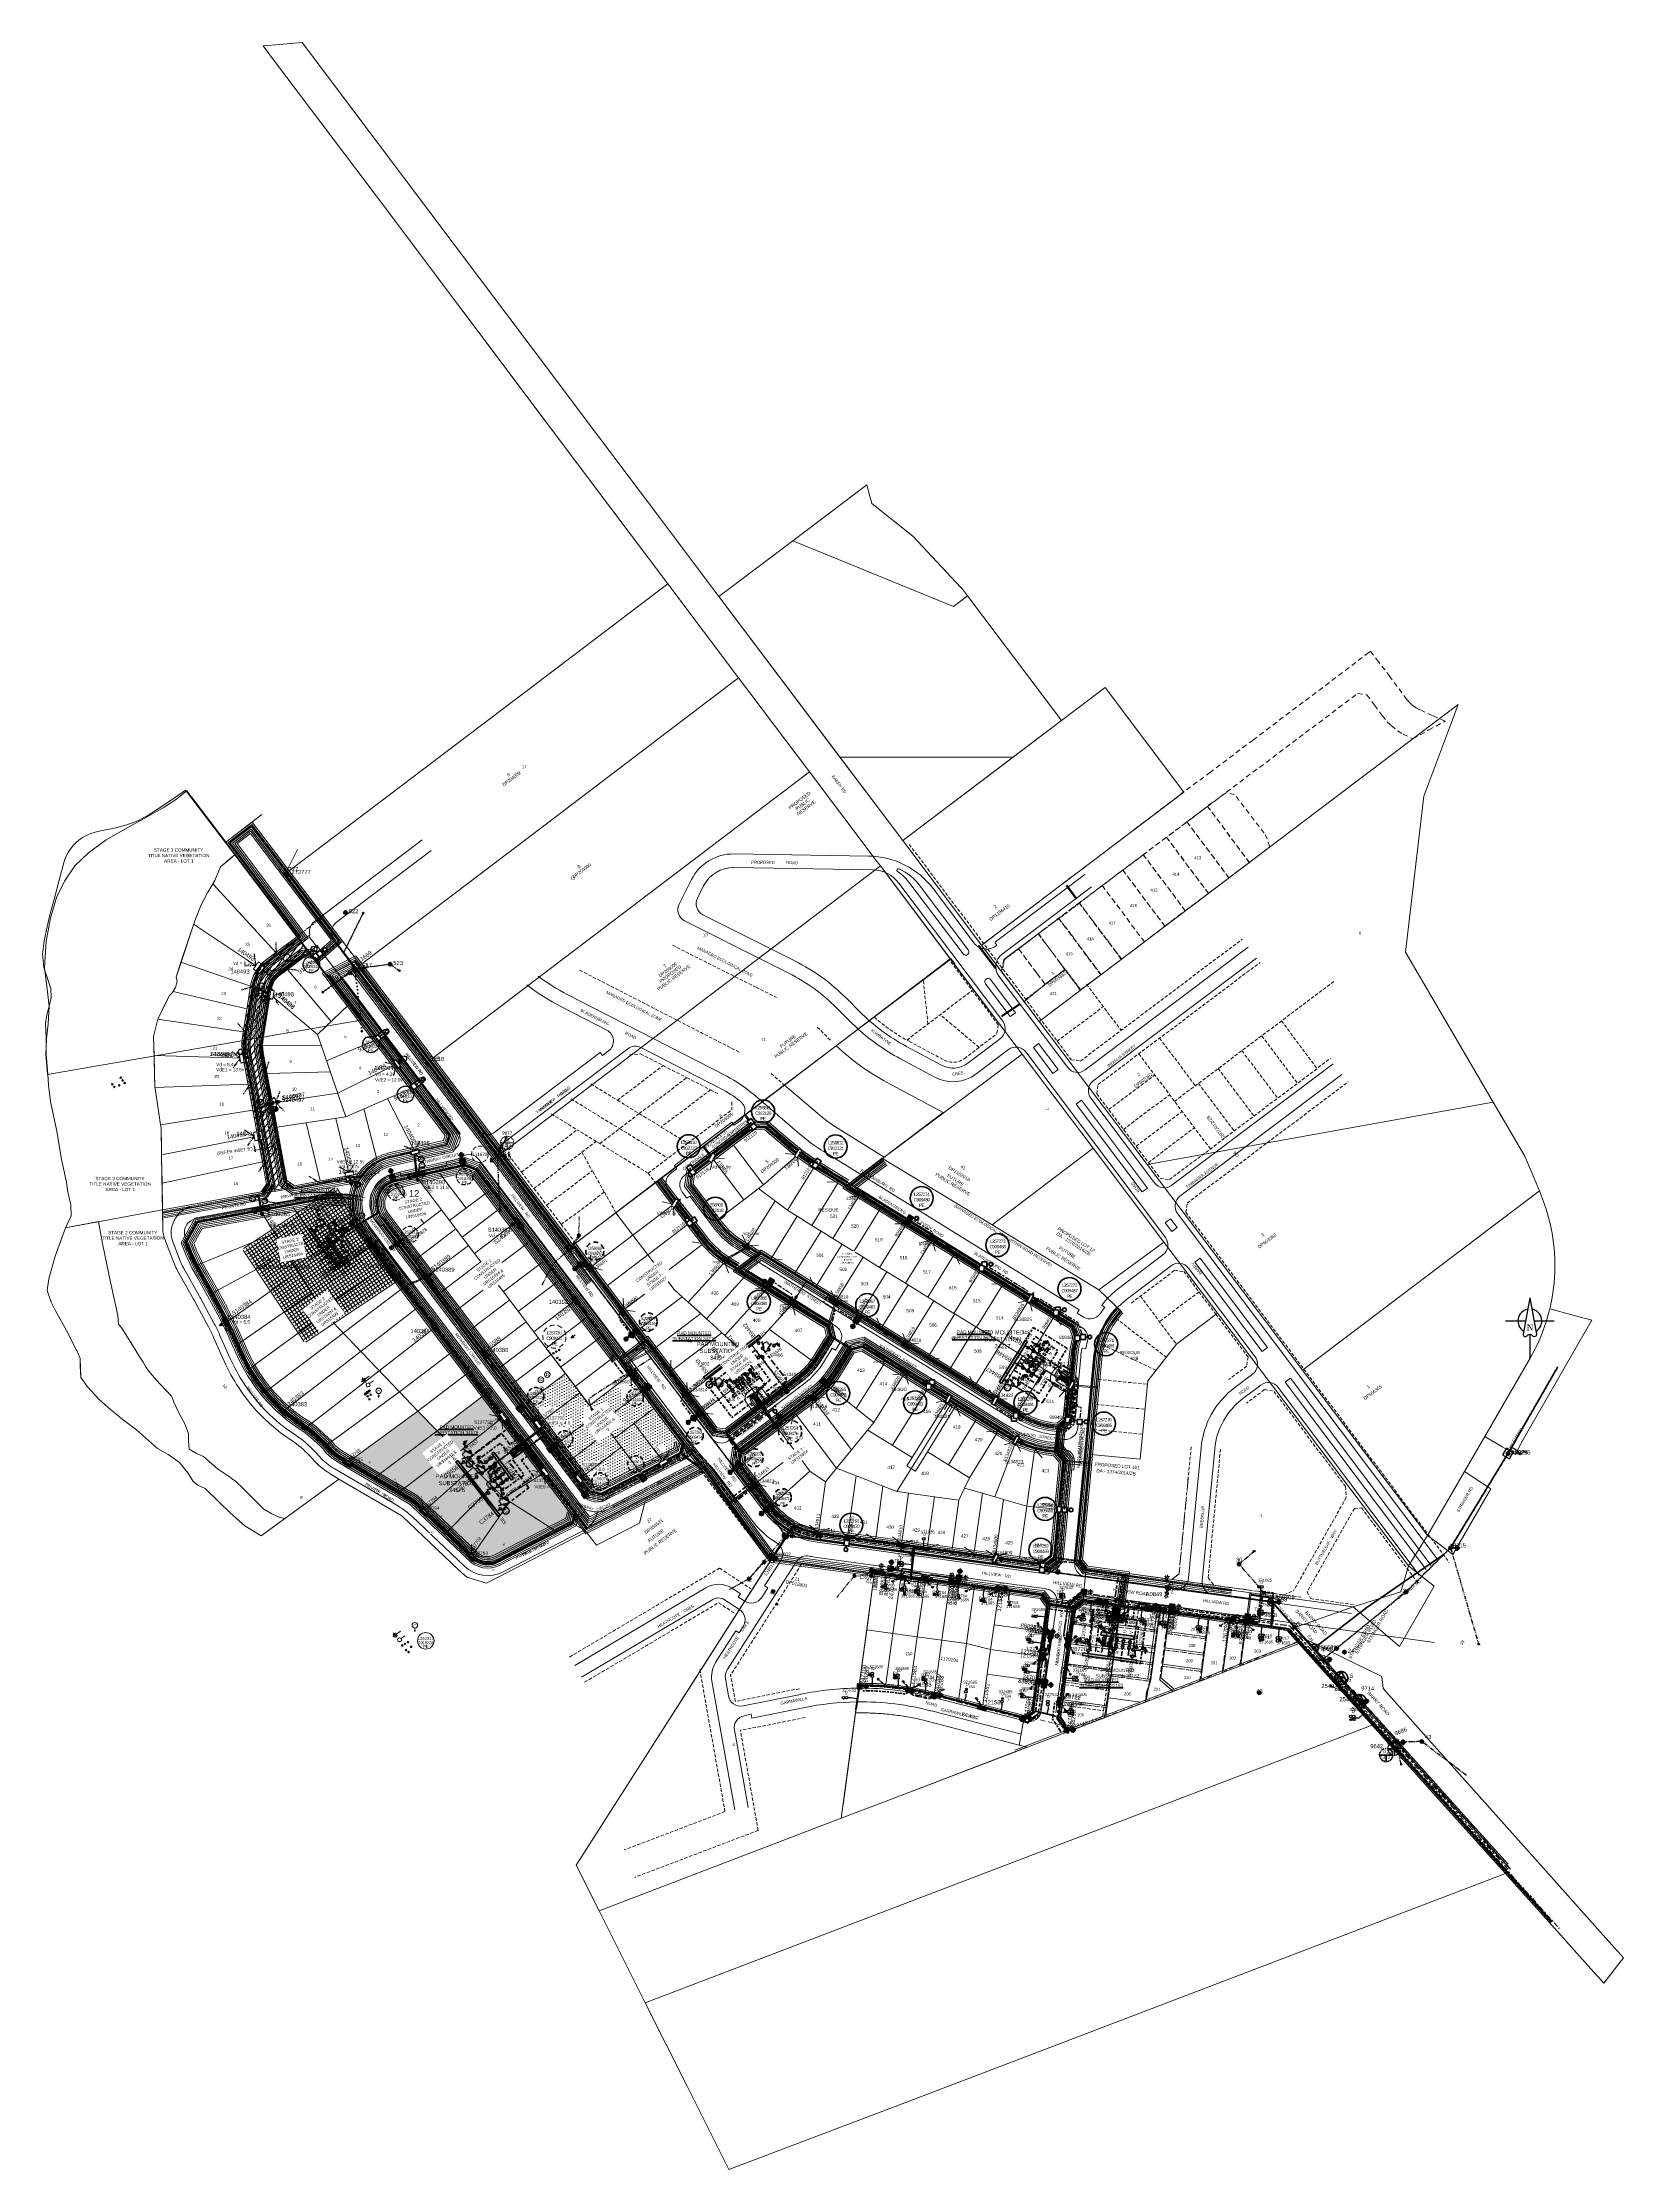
# Model space of a CAD drawing. Header units: metres. Extents: x 0 to 309348, y 0 to 6272736.
# Drawn here: x 308390 to 309348, y 6271447 to 6272736 of the extents above; entities that cross this region are included whole.
import ezdxf
from ezdxf import colors
from ezdxf.entities.mleader import LeaderData, LeaderLine
from ezdxf.enums import TextEntityAlignment as Align
from ezdxf.math import Vec2, Vec3

# ---------------------------------------------------------------- set-up
doc = ezdxf.new("R2010")
doc.units = ezdxf.units.M
for name, pattern in [('Cable Exist OH', [1, 1, 0]), ('Cable Exist UG', [8.2, 4, -1.2, 1.8, -1.2]), ('Cable Remove', [2, 0, -2]), ('CENTERX2', [4, 2.5, -0.5, 0.5, -0.5]), ('Dash', [5, 3, -2]), ('DASHED', [0.75, 0.5, -0.25]), ('DASHEDX2', [38.1, 25.4, -12.7]), ('DOT', [6.35, 0, -6.35]), ('IE Trench LV', [5.5, 4, -1.5]), ('PHANTOM', [2.5, 1.25, -0.25, 0.25, -0.25, 0.25, -0.25]), ('PHANTOM2', [1.25, 0.625, -0.125, 0.125, -0.125, 0.125, -0.125]), ('PHANTOMX2', [5, 2.5, -0.5, 0.5, -0.5, 0.5, -0.5])]:
    doc.linetypes.add(name, pattern=pattern)
doc.layers.get('0').update_dxf_attribs({"color": 6})
for name, color, linetype, lineweight in [('_User Miscellaneous1', 30, 'Continuous', 13), ('_User Miscellaneous2', 31, 'Continuous', 13), ('_User Miscellaneous5', 91, 'Continuous', 13), ('_User Miscellaneous6', 151, 'Continuous', 13), ('_User Miscellaneous7', 3, 'Continuous', 13), ('_User Miscellaneous9', 211, 'Continuous', 13), ('_User_HV_Exist', 1, 'Continuous', 35), ('_User_LV_Exist', 5, 'Continuous', 35), ('_User_SL_Exist', 4, 'Continuous', 35), ('Cadastre Developer_SP_EXT', 98, 'Continuous', 15), ('Cadastre Developer_SP_NEW', 92, 'Continuous', 15), ('Cadastre Easements_SP_NEW', 52, 'DASHED', 15), ('Cadastre Land Parcels_SP_EXT', 118, 'Continuous', 15), ('Cadastre Roads_SP_EXT', 218, 'Continuous', 15), ('Cadastre Roads_SP_NEW', 214, 'Continuous', 15), ('Mains_HV_EXT', 13, 'Continuous', 25), ('Mains_LV_EXT', 163, 'Continuous', 25), ('Mains_LV_SL_EXT', 135, 'Continuous', 25), ('Mains_SL_EXT', 131, 'Continuous', 25)]:
    doc.layers.add(name, color=color, linetype=linetype, lineweight=lineweight)
doc.layers.add('_User Miscellaneous10', color=252, linetype='Continuous', lineweight=13, plot=False, transparency=0.85)
doc.layers.add('_User Miscellaneous12', color=252, linetype='Continuous', lineweight=13, plot=False, transparency=0.85)
for name, color, linetype in [('Duct_SP_EXT', 30, 'Continuous'), ('Duct_SP_NEW', 2, 'Continuous'), ('Equip_HV_EXT', 7, 'Continuous'), ('Equip_LV_EXT', 7, 'Continuous'), ('Equip_LV_NEW', 2, 'Continuous'), ('Equip_SL_EXT', 7, 'Continuous'), ('Equip_SP_HV_EXT', 7, 'Continuous'), ('Equip_SP_LV_NEW', 2, 'Continuous'), ('Equip_SP_SL_EXT', 7, 'Continuous'), ('Equip_SP_SL_NEW', 2, 'Continuous'), ('Mains_LV_New_T6', 2, 'Cable 4'), ('Mains_LV_New_T84', 2, 'Cable x'), ('Mains_LV_New_T94', 2, 'Cable o'), ('Notes', 7, 'Continuous'), ('Notes_SL_MISC', 4, 'Continuous'), ('Notes_SP_NEW', 51, 'Continuous'), ('Services_SP_EXT', 42, 'PHANTOMX2'), ('Services_SP_MOD', 3, 'PHANTOMX2'), ('Services_SP_NEW_R4', 2, 'Continuous'), ('Services_SP_NEW_UG', 2, 'PHANTOMX2'), ('Sub_LV_EXT', 7, 'Continuous'), ('Sub_SP_EXT', 7, 'Continuous'), ('Sub_SP_TR_HV_LV_EXT', 7, 'Continuous'), ('SupportsOH_SP_TR_HV_LV_SL_EXT', 7, 'Continuous'), ('SupportsOH_SP_TR_HV_LV_SL_MOD', 3, 'Continuous'), ('SupportsUG_SP_LV_EXT', 7, 'Continuous'), ('SupportsUG_SP_LV_NEW', 2, 'Continuous'), ('SupportsUG_SP_LV_SL_EXT', 7, 'Continuous'), ('SupportsUG_SP_LV_SL_NEW', 2, 'Continuous'), ('Trench_SP_EXT', 7, 'Continuous'), ('Trench_SP_NEW', 2, 'Continuous'), ('UG_Details_SP_MISC', 7, 'Continuous')]:
    doc.layers.add(name, color=color, linetype=linetype)
doc.styles.add('ARIAL', font='arial.ttf', dxfattribs={"height": 2})
doc.styles.add('COLUMN_LABEL', font='arial.ttf', dxfattribs={"height": 2})
doc.styles.add('GDS-LOT No', font='swisscb.ttf', dxfattribs={"height": 3})
doc.styles.add('GDS_Tahoma', font='tahoma.ttf', dxfattribs={"height": 2})
doc.styles.add('iecARIAL', font='arial.ttf', dxfattribs={"height": 2})
doc.styles.add('iecISOCP', font='isocp.shx')
doc.styles.add('iecNAME', font='times.ttf')
doc.styles.add('IESYMBOL1', font='isocp.shx')
doc.styles.add('POLE_LABEL', font='arial.ttf', dxfattribs={"height": 2})
doc.styles.add('RoadName', font='arial.ttf', dxfattribs={"height": 2.5})
doc.styles.add('SL_LABEL', font='arial.ttf', dxfattribs={"height": 2})
doc.styles.add('SLCP_LABEL', font='arial.ttf', dxfattribs={"height": 2})
doc.styles.get("Standard").update_dxf_attribs({"font": 'arial.ttf'})
doc.styles.add('SWG_LABEL', font='arial.ttf')
doc.styles.add('SWITCH_LABEL', font='arial.ttf', dxfattribs={"height": 2})
doc.linetypes.add('Cable 1', pattern='A,5,-2,["//",Standard,S=1.5,R=0,X=-1.5,Y=-0.8],-0.001', length=7.001)
doc.linetypes.add('Cable 4', pattern='A,5.25,-0.1,["o",Standard,S=2,R=0,X=0.2,Y=-0.7],-2', length=7.35)
doc.linetypes.add('Cable E UG', pattern='A,6,-0.5,["E",Standard,S=1.7,R=0,X=0.5,Y=-1],-2.9', length=9.4)
doc.linetypes.add('Cable New UG', pattern='A,7,-0.25,["x",Standard,S=2,R=0,X=0.2,Y=-0.8],-2.1', length=9.35)
doc.linetypes.add('Cable o', pattern='A,5.25,-0.1,["o",Standard,S=2,R=0,X=0.2,Y=-0.7],-2', length=7.35)
doc.linetypes.add('Cable x', pattern='A,5,-0.25,["x",Standard,S=2,R=0,X=0,Y=-0.8],-1.5', length=6.75)
doc.linetypes.add('IE Trench HV', pattern='A,5,-0.2,["/",Standard,S=2,R=0,X=0.5,Y=-1],-2', length=7.2)
doc.dimstyles.new('1.8mm_1_50', dxfattribs={"dimtxt": 0.09, "dimasz": 0.1, "dimexe": 0.05, "dimexo": 0.15, "dimgap": 0.025, "dimtad": 0, "dimtoh": 1, "dimlfac": -1, "dimzin": 12, "dimdsep": 46, "dimtxsty": 'Standard', "dimcen": 1, "dimclrd": 256, "dimclre": 256, "dimclrt": 256, "dimazin": 3, "dimtfac": 1, "dimtmove": 0, "dimatfit": 3, "dimfxl": 1, "dimtolj": 1, "dimtzin": 0, "dimlwd": -1, "dimlwe": -1, "dimarcsym": 0})
doc.dimstyles.new('Annotative', dxfattribs={"dimtxt": 0.18, "dimasz": 0.18, "dimexe": 0.18, "dimexo": 0.0625, "dimgap": 0.09, "dimtad": 0, "dimtih": 1, "dimtoh": 1, "dimdec": 4, "dimzin": 0, "dimdsep": 46, "dimtxsty": 'Standard', "dimcen": 0.09, "dimadec": 0, "dimazin": 0, "dimtfac": 1, "dimtdec": 4, "dimtofl": 0, "dimtmove": 0, "dimatfit": 3, "dimfxl": 1, "dimtolj": 1, "dimtzin": 0, "dimarcsym": 0})
doc.dimstyles.get("Standard").update_dxf_attribs({"dimtxt": 2, "dimasz": 3, "dimexe": 1, "dimexo": 3, "dimgap": 0.5, "dimtad": 0, "dimlfac": -1, "dimzin": 12, "dimdsep": 46, "dimtxsty": 'Standard', "dimcen": 1, "dimclrd": 256, "dimclre": 256, "dimclrt": 256, "dimadec": 0, "dimazin": 3, "dimtfac": 1, "dimtmove": 0, "dimatfit": 3, "dimfxl": 1, "dimfxlon": 1, "dimtolj": 1, "dimtzin": 0, "dimlwd": -1, "dimlwe": -1, "dimarcsym": 0})
pattern_1 = [(328.22, (309009.2474, 6271926.266), (3.6785, 5.938), [5.08, -1.905]), (58.22, (309009.2474, 6271926.266), (-5.938, 3.6785), [5.08, -1.905])]
pattern_2 = [(328.22, (309009.195, 6271926.181), (3.6785, 5.938), [5.08, -1.905]), (58.22, (309009.195, 6271926.181), (-5.938, 3.6785), [5.08, -1.905])]
pattern_3 = [(307.19, (308823.804, 6271913.0406), (5.565, 4.222), [5.08, -1.905]), (37.19, (308823.804, 6271913.0406), (-4.222, 5.565), [5.08, -1.905])]
pattern_4 = [(307.19, (308823.724, 6271912.98), (5.565, 4.222), [5.08, -1.905]), (37.19, (308823.724, 6271912.98), (-4.222, 5.565), [5.08, -1.905])]

# ---------------------------------------------------------------- blocks, each defined once
blk = doc.blocks.new('*U382')
at = {"flags": 9}
for tag, p in [('LANTNUMBER', (-1.4, 2.6)), ('LOUTREACH', (-1.4, 2.2)), ('LOUTREACHVOCAB', (-1.4, 2)), ('LRATECODE', (-1.4, 1.8)), ('LREMOVE', (-1.4, 1.6)), ('LREPLACE', (-1.4, 1.4)), ('LTYPE', (-1.4, 1.2)), ('LTYPEVOCAB', (-1.4, 1)), ('LEGEND', (-1.4, 0.8)), ('SUBURB', (-1.4, 0.6)), ('STREETNAME', (-1.4, 0.4)), ('LOCATION', (-1.4, 0.2)), ('LNEW', (-6.4, 0)), ('LMASTVOCAB', (-6.2, 0)), ('LMAST', (-6, 0)), ('LLAMPVOCAB', (-5.8, 0)), ('LLAMP', (-5.6, 0)), ('LEXIST', (-5.4, 0)), ('LCHARGE3PERCENT', (-5.2, 0)), ('LCHARGE3', (-5, 0)), ('LCHARGE2PERCENT', (-4.8, 0)), ('LCHARGE2', (-4.6, 0)), ('LCHARGE1PERCENT', (-4.4, 0)), ('LCHARGE1', (-4.2, 0)), ('LCATEGORY', (-4, 0)), ('LBRACKETVOCAB', (-3.8, 0)), ('LBRACKET', (-3.6, 0)), ('LKINGHEIGHT', (-3.4, 0)), ('CREPLACE', (-3.2, 0)), ('CREMOVE', (-3, 0)), ('CNUMBER', (-2.8, 0)), ('CNEW', (-2.6, 0)), ('CEXIST', (-2.4, 0)), ('USAGE', (-2.2, 0)), ('STATE', (-2, 0)), ('OWNED_BY', (-1.8, 0)), ('ORIENTATION', (-1.6, 0)), ('OPERATING_VOLTAGE', (-1.4, 0)), ('MAINTAINED_BY', (-1.4, -0.7)), ('NOTES', (-1.4, 0)), ('NO_PHASES', (-1.2, 0)), ('LANTERN_TYPE', (-1, 0)), ('LANTERN_PURPOSE', (-0.8, 0)), ('CONTROL_TYPE', (-0.6, 0)), ('CONSTRUCTED_VOLTAGE', (-0.4, 0))]:
    blk.add_attdef(tag, text='', height=0.2, rotation=270, dxfattribs=at).set_placement(p, align=Align.MIDDLE_LEFT)
for tag, p, height, flags in [('OPERATED_BY', (-1.4, -0.4), 0.2, 9), ('Z', (0, 0), 0.001, 1)]:
    blk.add_attdef(tag, p, '', height=height, rotation=270, dxfattribs=dict(flags=flags))
at = {"style": 'SL_LABEL', "flags": 9}
blk.add_attdef('STREET_CODE', text='', height=0.001, rotation=270, dxfattribs=at).set_placement((0, 0), align=Align.MIDDLE_LEFT)
blk.add_wipeout([(-66.1, 97.7), (-65.5, 98.7), (-64.5, 99.4), (-63.4, 98.7), (-62.8, 97.7), (-63.4, 96.6), (-64.5, 96), (-65.5, 96.6)])
for p, q in [((-65.6, 97.7), (-66, 97.7)), ((-65.5, 98.7), (-65.3, 98.5)), ((-65.5, 96.6), (-65.3, 96.9)), ((-64.5, 98.8), (-64.5, 99.2)), ((-64.5, 96.2), (-64.5, 96.5)), ((-63.4, 98.7), (-63.7, 98.5)), ((-63.4, 96.6), (-63.7, 96.9)), ((-60.5, 97.7), (-63.3, 97.7))]:
    blk.add_line(p, q)
blk.add_circle((-64.5, 97.7), 1.12)
at = {"style": 'SL_LABEL', "flags": 8}
blk.add_attdef('ASSET_NUM', text='', height=1, rotation=180, dxfattribs=at).set_placement((-67.5, 96.7), align=Align.MIDDLE_LEFT)
at = {"flags": 8}
blk.add_attdef('LNUMBER', text='', height=1, rotation=180, dxfattribs=at).set_placement((-67.5, 98.7), align=Align.MIDDLE_LEFT)
blk = doc.blocks.new('*U398')
blk.add_wipeout([(-4.5, -3.4), (-4.7, -2.2), (-4.2, -1.1), (-3, -0.9), (-1.8, -1.4), (-1.7, -2.6), (-2.2, -3.8), (-3.4, -3.9)])
for p, q in [((0, 0), (-2.3, -1.7)), ((-4.7, -2.2), (-4.3, -2.3)), ((-2, -1.5), (-4.4, -3.3)), ((-4.1, -3.1), (-4.4, -3.3)), ((-3.9, -1.5), (-4.1, -1.2)), ((-2.3, -3.6), (-4.1, -1.2)), ((-3.4, -3.9), (-3.3, -3.5)), ((-3, -0.9), (-3, -1.3)), ((-2.3, -3.6), (-2.5, -3.3)), ((-1.7, -2.6), (-2.1, -2.6))]:
    blk.add_line(p, q)
blk.add_circle((-3.2, -2.4), 1.12)
for tag, height, rotation, flags, p in [('LANTNUMBER', 0.2, 270, 9, (-1.4, 2.6)), ('LOUTREACH', 0.2, 270, 9, (-1.4, 2.2)), ('LOUTREACHVOCAB', 0.2, 270, 9, (-1.4, 2)), ('LRATECODE', 0.2, 270, 9, (-1.4, 1.8)), ('LREMOVE', 0.2, 270, 9, (-1.4, 1.6)), ('LREPLACE', 0.2, 270, 9, (-1.4, 1.4)), ('LTYPE', 0.2, 270, 9, (-1.4, 1.2)), ('LTYPEVOCAB', 0.2, 270, 9, (-1.4, 1)), ('LEGEND', 0.2, 270, 9, (-1.4, 0.8)), ('SUBURB', 0.2, 270, 9, (-1.4, 0.6)), ('STREETNAME', 0.2, 270, 9, (-1.4, 0.4)), ('LOCATION', 0.2, 270, 9, (-1.4, 0.2)), ('LNUMBER', 1, 217.1375, 8, (-6.2, -3.4)), ('LNEW', 0.2, 270, 9, (-6.4, 0)), ('LMASTVOCAB', 0.2, 270, 9, (-6.2, 0)), ('LMAST', 0.2, 270, 9, (-6, 0)), ('LLAMPVOCAB', 0.2, 270, 9, (-5.8, 0)), ('LLAMP', 0.2, 270, 9, (-5.6, 0)), ('LEXIST', 0.2, 270, 9, (-5.4, 0)), ('LCHARGE3PERCENT', 0.2, 270, 9, (-5.2, 0)), ('LCHARGE3', 0.2, 270, 9, (-5, 0)), ('LCHARGE2PERCENT', 0.2, 270, 9, (-4.8, 0)), ('LCHARGE2', 0.2, 270, 9, (-4.6, 0)), ('LCHARGE1PERCENT', 0.2, 270, 9, (-4.4, 0)), ('LCHARGE1', 0.2, 270, 9, (-4.2, 0)), ('LCATEGORY', 0.2, 270, 9, (-4, 0)), ('LBRACKETVOCAB', 0.2, 270, 9, (-3.8, 0)), ('LBRACKET', 0.2, 270, 9, (-3.6, 0)), ('LKINGHEIGHT', 0.2, 270, 9, (-3.4, 0)), ('CREPLACE', 0.2, 270, 9, (-3.2, 0)), ('CREMOVE', 0.2, 270, 9, (-3, 0)), ('CNUMBER', 0.2, 270, 9, (-2.8, 0)), ('CNEW', 0.2, 270, 9, (-2.6, 0)), ('CEXIST', 0.2, 270, 9, (-2.4, 0)), ('USAGE', 0.2, 270, 9, (-2.2, 0)), ('STATE', 0.2, 270, 9, (-2, 0)), ('OWNED_BY', 0.2, 270, 9, (-1.8, 0)), ('ORIENTATION', 0.2, 270, 9, (-1.6, 0)), ('OPERATING_VOLTAGE', 0.2, 270, 9, (-1.4, 0)), ('MAINTAINED_BY', 0.2, 270, 9, (-1.4, -0.7)), ('NOTES', 0.2, 270, 9, (-1.4, 0)), ('NO_PHASES', 0.2, 270, 9, (-1.2, 0)), ('LANTERN_TYPE', 0.2, 270, 9, (-1, 0)), ('LANTERN_PURPOSE', 0.2, 270, 9, (-0.8, 0)), ('CONTROL_TYPE', 0.2, 270, 9, (-0.6, 0)), ('CONSTRUCTED_VOLTAGE', 0.2, 270, 9, (-0.4, 0))]:
    blk.add_attdef(tag, text='', height=height, rotation=rotation, dxfattribs=dict(flags=flags)).set_placement(p, align=Align.MIDDLE_LEFT)
at = {"style": 'SL_LABEL'}
for tag, height, rotation, flags, p in [('ASSET_NUM', 1, 217.1375, 8, (-5, -5)), ('STREET_CODE', 0.001, 270, 9, (0, 0))]:
    blk.add_attdef(tag, text='', height=height, rotation=rotation, dxfattribs=dict(at, flags=flags)).set_placement(p, align=Align.MIDDLE_LEFT)
for tag, p, height, flags in [('OPERATED_BY', (-1.4, -0.4), 0.2, 9), ('Z', (0, 0), 0.001, 1)]:
    blk.add_attdef(tag, p, '', height=height, rotation=270, dxfattribs=dict(flags=flags))
blk = doc.blocks.new('SL_LANTERN_NEW')
at = {"flags": 9}
for tag, p in [('LNEW', (-6.4, 0)), ('LMASTVOCAB', (-6.2, 0)), ('LMAST', (-6, 0)), ('LLAMPVOCAB', (-5.8, 0)), ('LLAMP', (-5.6, 0)), ('LEXIST', (-5.4, 0)), ('LCHARGE3PERCENT', (-5.2, 0)), ('LCHARGE3', (-5, 0)), ('LCHARGE2PERCENT', (-4.8, 0)), ('LCHARGE2', (-4.6, 0)), ('LCHARGE1PERCENT', (-4.4, 0))]:
    blk.add_attdef(tag, text='', height=0.2, rotation=270, dxfattribs=at).set_placement(p, align=Align.MIDDLE_LEFT)
blk.add_wipeout([(5.7, 0), (5.1, -1.1), (4, -1.7), (2.9, -1.1), (2.3, 0), (2.9, 1.1), (4, 1.7), (5.1, 1.1)])
for p, q in [((0, 0), (2.9, 0)), ((2.9, 1.1), (3.2, 0.8)), ((4, 1.5), (4, 1.1)), ((5.1, 1.1), (4.8, 0.8)), ((2.9, -1.1), (3.2, -0.8)), ((4, -1.1), (4, -1.5)), ((5.1, -1.1), (4.8, -0.8)), ((5.1, 0), (5.5, 0))]:
    blk.add_line(p, q)
blk.add_circle((4, 0), 1.12)
for tag, p in [('LANTNUMBER', (-1.4, 2.6)), ('LOUTREACH', (-1.4, 2.2)), ('LOUTREACHVOCAB', (-1.4, 2)), ('LRATECODE', (-1.4, 1.8)), ('LREMOVE', (-1.4, 1.6)), ('LREPLACE', (-1.4, 1.4)), ('LTYPE', (-1.4, 1.2)), ('LTYPEVOCAB', (-1.4, 1)), ('LEGEND', (-1.4, 0.8)), ('SUBURB', (-1.4, 0.6)), ('STREETNAME', (-1.4, 0.4)), ('LOCATION', (-1.4, 0.2)), ('LCHARGE1', (-4.2, 0)), ('LCATEGORY', (-4, 0)), ('LBRACKETVOCAB', (-3.8, 0)), ('LBRACKET', (-3.6, 0)), ('LKINGHEIGHT', (-3.4, 0)), ('CREPLACE', (-3.2, 0)), ('CREMOVE', (-3, 0)), ('CNUMBER', (-2.8, 0)), ('CNEW', (-2.6, 0)), ('CEXIST', (-2.4, 0)), ('USAGE', (-2.2, 0)), ('STATE', (-2, 0)), ('OWNED_BY', (-1.8, 0)), ('ORIENTATION', (-1.6, 0)), ('OPERATING_VOLTAGE', (-1.4, 0)), ('MAINTAINED_BY', (-1.4, -0.7)), ('NOTES', (-1.4, 0)), ('NO_PHASES', (-1.2, 0)), ('LANTERN_TYPE', (-1, 0)), ('LANTERN_PURPOSE', (-0.8, 0)), ('CONTROL_TYPE', (-0.6, 0)), ('CONSTRUCTED_VOLTAGE', (-0.4, 0))]:
    blk.add_attdef(tag, text='', height=0.2, rotation=270, dxfattribs=at).set_placement(p, align=Align.MIDDLE_LEFT)
at = {"style": 'SL_LABEL', "flags": 8}
blk.add_attdef('ASSET_NUM', text='', height=1, dxfattribs=at).set_placement((7, 1), align=Align.MIDDLE_LEFT)
for tag, p, height, flags in [('OPERATED_BY', (-1.4, -0.4), 0.2, 9), ('Z', (0, 0), 0.001, 1)]:
    blk.add_attdef(tag, p, '', height=height, rotation=270, dxfattribs=dict(flags=flags))
at = {"style": 'SL_LABEL', "flags": 9}
blk.add_attdef('STREET_CODE', text='', height=0.001, rotation=270, dxfattribs=at).set_placement((0, 0), align=Align.MIDDLE_LEFT)
at = {"flags": 8}
blk.add_attdef('LNUMBER', text='', height=1, dxfattribs=at).set_placement((7, -1), align=Align.MIDDLE_LEFT)
blk = doc.blocks.new('*U394')
blk.add_wipeout([(-0.8, -5.6), (-1.7, -4.9), (-2.2, -3.7), (-1.5, -2.8), (-0.3, -2.3), (0.6, -3.1), (1.1, -4.2), (0.4, -5.2)])
for p, q in [((0, 0), (-0.4, -2.8)), ((-1.7, -3.8), (-2, -3.8)), ((-1.7, -4.9), (-1.4, -4.6)), ((-1.5, -2.8), (-1.2, -3.1)), ((-0.7, -5.1), (-0.8, -5.4)), ((0.4, -5.2), (0.1, -4.9)), ((0.6, -3.1), (0.4, -3.3)), ((0.9, -4.2), (0.6, -4.1))]:
    blk.add_line(p, q)
blk.add_circle((-0.5, -4), 1.12)
for tag, height, rotation, flags, p in [('LANTNUMBER', 0.2, 270, 9, (-1.4, 2.6)), ('LOUTREACH', 0.2, 270, 9, (-1.4, 2.2)), ('LOUTREACHVOCAB', 0.2, 270, 9, (-1.4, 2)), ('LRATECODE', 0.2, 270, 9, (-1.4, 1.8)), ('LREMOVE', 0.2, 270, 9, (-1.4, 1.6)), ('LREPLACE', 0.2, 270, 9, (-1.4, 1.4)), ('LTYPE', 0.2, 270, 9, (-1.4, 1.2)), ('LTYPEVOCAB', 0.2, 270, 9, (-1.4, 1)), ('LEGEND', 0.2, 270, 9, (-1.4, 0.8)), ('SUBURB', 0.2, 270, 9, (-1.4, 0.6)), ('STREETNAME', 0.2, 270, 9, (-1.4, 0.4)), ('LOCATION', 0.2, 270, 9, (-1.4, 0.2)), ('LNEW', 0.2, 270, 9, (-6.4, 0)), ('LMASTVOCAB', 0.2, 270, 9, (-6.2, 0)), ('LMAST', 0.2, 270, 9, (-6, 0)), ('LLAMPVOCAB', 0.2, 270, 9, (-5.8, 0)), ('LLAMP', 0.2, 270, 9, (-5.6, 0)), ('LEXIST', 0.2, 270, 9, (-5.4, 0)), ('LCHARGE3PERCENT', 0.2, 270, 9, (-5.2, 0)), ('LCHARGE3', 0.2, 270, 9, (-5, 0)), ('LCHARGE2PERCENT', 0.2, 270, 9, (-4.8, 0)), ('LCHARGE2', 0.2, 270, 9, (-4.6, 0)), ('LCHARGE1PERCENT', 0.2, 270, 9, (-4.4, 0)), ('LCHARGE1', 0.2, 270, 9, (-4.2, 0)), ('LCATEGORY', 0.2, 270, 9, (-4, 0)), ('LBRACKETVOCAB', 0.2, 270, 9, (-3.8, 0)), ('LBRACKET', 0.2, 270, 9, (-3.6, 0)), ('LKINGHEIGHT', 0.2, 270, 9, (-3.4, 0)), ('LNUMBER', 1, 262.1472, 8, (-1.9, -6.8)), ('CREPLACE', 0.2, 270, 9, (-3.2, 0)), ('CREMOVE', 0.2, 270, 9, (-3, 0)), ('CNUMBER', 0.2, 270, 9, (-2.8, 0)), ('CNEW', 0.2, 270, 9, (-2.6, 0)), ('CEXIST', 0.2, 270, 9, (-2.4, 0)), ('USAGE', 0.2, 270, 9, (-2.2, 0)), ('STATE', 0.2, 270, 9, (-2, 0)), ('OWNED_BY', 0.2, 270, 9, (-1.8, 0)), ('ORIENTATION', 0.2, 270, 9, (-1.6, 0)), ('OPERATING_VOLTAGE', 0.2, 270, 9, (-1.4, 0)), ('MAINTAINED_BY', 0.2, 270, 9, (-1.4, -0.7)), ('NOTES', 0.2, 270, 9, (-1.4, 0)), ('NO_PHASES', 0.2, 270, 9, (-1.2, 0)), ('LANTERN_TYPE', 0.2, 270, 9, (-1, 0)), ('LANTERN_PURPOSE', 0.2, 270, 9, (-0.8, 0)), ('CONTROL_TYPE', 0.2, 270, 9, (-0.6, 0)), ('CONSTRUCTED_VOLTAGE', 0.2, 270, 9, (-0.4, 0))]:
    blk.add_attdef(tag, text='', height=height, rotation=rotation, dxfattribs=dict(flags=flags)).set_placement(p, align=Align.MIDDLE_LEFT)
at = {"style": 'SL_LABEL'}
for tag, height, rotation, flags, p in [('ASSET_NUM', 1, 262.1472, 8, (0, -7.1)), ('STREET_CODE', 0.001, 270, 9, (0, 0))]:
    blk.add_attdef(tag, text='', height=height, rotation=rotation, dxfattribs=dict(at, flags=flags)).set_placement(p, align=Align.MIDDLE_LEFT)
for tag, p, height, flags in [('OPERATED_BY', (-1.4, -0.4), 0.2, 9), ('Z', (0, 0), 0.001, 1)]:
    blk.add_attdef(tag, p, '', height=height, rotation=270, dxfattribs=dict(flags=flags))
blk = doc.blocks.new('*U395')
blk.add_wipeout([(-3.4, 4.5), (-2.2, 4.7), (-1.1, 4.2), (-0.9, 3), (-1.4, 1.8), (-2.6, 1.7), (-3.8, 2.2), (-3.9, 3.4)])
for p, q in [((-3.9, 3.4), (-3.5, 3.3)), ((-3.6, 2.3), (-3.3, 2.5)), ((-3.1, 4.1), (-3.3, 4.4)), ((-2.6, 1.7), (-2.6, 2.1)), ((-2.2, 4.7), (-2.3, 4.3)), ((0, 0), (-1.7, 2.3)), ((-1.5, 3.9), (-1.2, 4.1)), ((-0.9, 3), (-1.3, 3))]:
    blk.add_line(p, q)
blk.add_circle((-2.4, 3.2), 1.12)
at = {"style": 'SL_LABEL'}
for tag, height, rotation, flags, p in [('ASSET_NUM', 1, 127.1375, 8, (-5, 5)), ('STREET_CODE', 0.001, 270, 9, (0, 0))]:
    blk.add_attdef(tag, text='', height=height, rotation=rotation, dxfattribs=dict(at, flags=flags)).set_placement(p, align=Align.MIDDLE_LEFT)
for tag, height, rotation, flags, p in [('LNUMBER', 1, 127.1375, 8, (-3.4, 6.2)), ('LANTNUMBER', 0.2, 270, 9, (-1.4, 2.6)), ('LOUTREACH', 0.2, 270, 9, (-1.4, 2.2)), ('LOUTREACHVOCAB', 0.2, 270, 9, (-1.4, 2)), ('LRATECODE', 0.2, 270, 9, (-1.4, 1.8)), ('LREMOVE', 0.2, 270, 9, (-1.4, 1.6)), ('LREPLACE', 0.2, 270, 9, (-1.4, 1.4)), ('LTYPE', 0.2, 270, 9, (-1.4, 1.2)), ('LTYPEVOCAB', 0.2, 270, 9, (-1.4, 1)), ('LEGEND', 0.2, 270, 9, (-1.4, 0.8)), ('SUBURB', 0.2, 270, 9, (-1.4, 0.6)), ('STREETNAME', 0.2, 270, 9, (-1.4, 0.4)), ('LOCATION', 0.2, 270, 9, (-1.4, 0.2)), ('LNEW', 0.2, 270, 9, (-6.4, 0)), ('LMASTVOCAB', 0.2, 270, 9, (-6.2, 0)), ('LMAST', 0.2, 270, 9, (-6, 0)), ('LLAMPVOCAB', 0.2, 270, 9, (-5.8, 0)), ('LLAMP', 0.2, 270, 9, (-5.6, 0)), ('LEXIST', 0.2, 270, 9, (-5.4, 0)), ('LCHARGE3PERCENT', 0.2, 270, 9, (-5.2, 0)), ('LCHARGE3', 0.2, 270, 9, (-5, 0)), ('LCHARGE2PERCENT', 0.2, 270, 9, (-4.8, 0)), ('LCHARGE2', 0.2, 270, 9, (-4.6, 0)), ('LCHARGE1PERCENT', 0.2, 270, 9, (-4.4, 0)), ('LCHARGE1', 0.2, 270, 9, (-4.2, 0)), ('LCATEGORY', 0.2, 270, 9, (-4, 0)), ('LBRACKETVOCAB', 0.2, 270, 9, (-3.8, 0)), ('LBRACKET', 0.2, 270, 9, (-3.6, 0)), ('LKINGHEIGHT', 0.2, 270, 9, (-3.4, 0)), ('CREPLACE', 0.2, 270, 9, (-3.2, 0)), ('CREMOVE', 0.2, 270, 9, (-3, 0)), ('CNUMBER', 0.2, 270, 9, (-2.8, 0)), ('CNEW', 0.2, 270, 9, (-2.6, 0)), ('CEXIST', 0.2, 270, 9, (-2.4, 0)), ('USAGE', 0.2, 270, 9, (-2.2, 0)), ('STATE', 0.2, 270, 9, (-2, 0)), ('OWNED_BY', 0.2, 270, 9, (-1.8, 0)), ('ORIENTATION', 0.2, 270, 9, (-1.6, 0)), ('OPERATING_VOLTAGE', 0.2, 270, 9, (-1.4, 0)), ('MAINTAINED_BY', 0.2, 270, 9, (-1.4, -0.7)), ('NOTES', 0.2, 270, 9, (-1.4, 0)), ('NO_PHASES', 0.2, 270, 9, (-1.2, 0)), ('LANTERN_TYPE', 0.2, 270, 9, (-1, 0)), ('LANTERN_PURPOSE', 0.2, 270, 9, (-0.8, 0)), ('CONTROL_TYPE', 0.2, 270, 9, (-0.6, 0)), ('CONSTRUCTED_VOLTAGE', 0.2, 270, 9, (-0.4, 0))]:
    blk.add_attdef(tag, text='', height=height, rotation=rotation, dxfattribs=dict(flags=flags)).set_placement(p, align=Align.MIDDLE_LEFT)
for tag, p, height, flags in [('OPERATED_BY', (-1.4, -0.4), 0.2, 9), ('Z', (0, 0), 0.001, 1)]:
    blk.add_attdef(tag, p, '', height=height, rotation=270, dxfattribs=dict(flags=flags))
blk = doc.blocks.new('SUB_POLE_EXT')
at = {"flags": 128}
for points in [[(0, 4), (-0.1, 4), (-0.2, 4), (-0.3, 4), (-0.4, 4), (-0.5, 4), (-0.6, 3.9), (-0.7, 3.9), (-0.8, 3.9), (-0.9, 3.9), (-1, 3.9), (-1.1, 3.8), (-1.2, 3.8), (-1.3, 3.8), (-1.4, 3.7), (-1.5, 3.7), (-1.6, 3.7), (-1.7, 3.6), (-1.8, 3.6), (-1.8, 3.6), (-1.9, 3.5), (-2, 3.5), (-2.1, 3.4), (-2.2, 3.4), (-2.3, 3.3), (-2.3, 3.2), (-2.4, 3.2), (-2.5, 3.1), (-2.6, 3.1), (-2.6, 3), (-2.7, 2.9), (-2.8, 2.9), (-2.9, 2.8), (-2.9, 2.7), (-3, 2.6), (-3.1, 2.6), (-3.1, 2.5), (-3.2, 2.4), (-3.2, 2.3), (-3.3, 2.3), (-3.4, 2.2), (-3.4, 2.1), (-3.5, 2), (-3.5, 1.9), (-3.6, 1.8), (-3.6, 1.8), (-3.6, 1.7), (-3.7, 1.6), (-3.7, 1.5), (-3.7, 1.4), (-3.8, 1.3), (-3.8, 1.2), (-3.8, 1.1), (-3.9, 1), (-3.9, 0.9), (-3.9, 0.8), (-3.9, 0.7), (-3.9, 0.6), (-4, 0.5), (-4, 0.4), (-4, 0.3), (-4, 0.2), (-4, 0.1), (-4, 0), (-4, 0), (-4, -0.1), (-4, -0.2), (-4, -0.3), (-4, -0.4), (-4, -0.5), (-3.9, -0.6), (-3.9, -0.7), (-3.9, -0.8), (-3.9, -0.9), (-3.9, -1), (-3.8, -1.1), (-3.8, -1.2), (-3.8, -1.3), (-3.7, -1.4), (-3.7, -1.5), (-3.7, -1.6), (-3.6, -1.7), (-3.6, -1.8), (-3.6, -1.8), (-3.5, -1.9), (-3.5, -2), (-3.4, -2.1), (-3.4, -2.2), (-3.3, -2.3), (-3.2, -2.3), (-3.2, -2.4), (-3.1, -2.5), (-3.1, -2.6), (-3, -2.6), (-2.9, -2.7), (-2.9, -2.8), (-2.8, -2.9), (-2.7, -2.9), (-2.6, -3), (-2.6, -3.1), (-2.5, -3.1), (-2.4, -3.2), (-2.3, -3.2), (-2.3, -3.3), (-2.2, -3.4), (-2.1, -3.4), (-2, -3.5), (-1.9, -3.5), (-1.8, -3.6), (-1.8, -3.6), (-1.7, -3.6), (-1.6, -3.7), (-1.5, -3.7), (-1.4, -3.7), (-1.3, -3.8), (-1.2, -3.8), (-1.1, -3.8), (-1, -3.9), (-0.9, -3.9), (-0.8, -3.9), (-0.7, -3.9), (-0.6, -3.9), (-0.5, -4), (-0.4, -4), (-0.3, -4), (-0.2, -4), (-0.1, -4), (0, -4), (0, -4), (0.1, -4), (0.2, -4), (0.3, -4), (0.4, -4), (0.5, -4), (0.6, -3.9), (0.7, -3.9), (0.8, -3.9), (0.9, -3.9), (1, -3.9), (1.1, -3.8), (1.2, -3.8), (1.3, -3.8), (1.4, -3.7), (1.5, -3.7), (1.6, -3.7), (1.7, -3.6), (1.8, -3.6), (1.8, -3.6), (1.9, -3.5), (2, -3.5), (2.1, -3.4), (2.2, -3.4), (2.3, -3.3), (2.3, -3.2), (2.4, -3.2), (2.5, -3.1), (2.6, -3.1), (2.6, -3), (2.7, -2.9), (2.8, -2.9), (2.9, -2.8), (2.9, -2.7), (3, -2.6), (3.1, -2.6), (3.1, -2.5), (3.2, -2.4), (3.2, -2.3), (3.3, -2.3), (3.4, -2.2), (3.4, -2.1), (3.5, -2), (3.5, -1.9), (3.6, -1.8), (3.6, -1.8), (3.6, -1.7), (3.7, -1.6), (3.7, -1.5), (3.7, -1.4), (3.8, -1.3), (3.8, -1.2), (3.8, -1.1), (3.9, -1), (3.9, -0.9), (3.9, -0.8), (3.9, -0.7), (3.9, -0.6), (4, -0.5), (4, -0.4), (4, -0.3), (4, -0.2), (4, -0.1), (4, 0), (4, 0), (4, 0.1), (4, 0.2), (4, 0.3), (4, 0.4), (4, 0.5), (3.9, 0.6), (3.9, 0.7), (3.9, 0.8), (3.9, 0.9), (3.9, 1), (3.8, 1.1), (3.8, 1.2), (3.8, 1.3), (3.7, 1.4), (3.7, 1.5), (3.7, 1.6), (3.6, 1.7), (3.6, 1.8), (3.6, 1.8), (3.5, 1.9), (3.5, 2), (3.4, 2.1), (3.4, 2.2), (3.3, 2.3), (3.2, 2.3), (3.2, 2.4), (3.1, 2.5), (3.1, 2.6), (3, 2.6), (2.9, 2.7), (2.9, 2.8), (2.8, 2.9), (2.7, 2.9), (2.6, 3), (2.6, 3.1), (2.5, 3.1), (2.4, 3.2), (2.3, 3.2), (2.3, 3.3), (2.2, 3.4), (2.1, 3.4), (2, 3.5), (1.9, 3.5), (1.8, 3.6), (1.8, 3.6), (1.7, 3.6), (1.6, 3.7), (1.5, 3.7), (1.4, 3.7), (1.3, 3.8), (1.2, 3.8), (1.1, 3.8), (1, 3.9), (0.9, 3.9), (0.8, 3.9), (0.7, 3.9), (0.6, 3.9), (0.5, 4), (0.4, 4), (0.3, 4), (0.2, 4), (0.1, 4), (0, 4)], [(0, 4), (-3.5, -2), (3.5, -2)]]:
    blk.add_lwpolyline(points, close=True, dxfattribs=at)
at = {"flags": 8}
blk.add_attdef('ASSET_NUM', text='', height=2.5, dxfattribs=at).set_placement((0, 7), align=Align.MIDDLE_CENTER)
for tag, flags, p in [('STREET_CODE', 9, (-1.1, 0.9)), ('CONSTRUCTED_VOLTAGE', 9, (-1.1, 0.7)), ('NO_PHASES', 9, (-1.1, 0.5)), ('OPERATING_VOLTAGE', 9, (-1.1, 0.3)), ('OPERATED_BY', 9, (-1.1, 0.1)), ('MAINTAINED_BY', 9, (-1.1, -0.1)), ('ORIENTATION', 9, (-1.1, -0.3)), ('OWNED_BY', 9, (-1.1, -0.5)), ('SECONDARY_VOLTAGE', 9, (-1.1, -0.7)), ('STATE', 9, (-1.1, -0.9)), ('SUBSTATION_TYPE', 9, (-1.1, -1.1)), ('USAGE', 9, (-1.1, -1.3)), ('LEGEND', 9, (-1.1, -1.5)), ('SUBURB', 9, (-1.1, -1.7)), ('STREETNAME', 9, (-1.1, -1.9)), ('LOCATION', 9, (-1.1, -2.1)), ('NOTES', 9, (-1.1, -2.3)), ('Z', 1, (-1.1, -2.5))]:
    blk.add_attdef(tag, text='', height=0.2, dxfattribs=dict(flags=flags)).set_placement(p, align=Align.MIDDLE_LEFT)
blk = doc.blocks.new('SUB_PADMOUNT_EXT')
at = {"ltscale": 10}
h = blk.add_hatch(color=256, dxfattribs=at)
h.dxf.hatch_style = 1
h.paths.add_polyline_path([(4, -2), (0, 0), (4, 2)])
h.paths.add_polyline_path([(-4, -2), (-4, 2), (0, 0)])
blk.add_line((4, 2), (-4, -2))
blk.add_lwpolyline([(-4, -2), (4, -2), (4, 2), (-4, 2)], close=True)
at = {"ltscale": 10, "flags": 128}
for points in [[(-4, -2), (-4, 2), (0, 0)], [(4, -2), (0, 0), (4, 2)]]:
    blk.add_lwpolyline(points, close=True, dxfattribs=at)
at = {"flags": 8}
blk.add_attdef('ASSET_NUM', text='', height=2.5, dxfattribs=at).set_placement((0, 5), align=Align.MIDDLE_CENTER)
for tag, flags, p in [('STREET_CODE', 9, (1.5, 0)), ('NO_PHASES', 9, (1.5, -0.2)), ('OPERATING_VOLTAGE', 9, (1.5, -0.4)), ('ORIENTATION', 9, (1.5, -0.6)), ('OWNED_BY', 9, (1.5, -0.8)), ('OPERATED_BY', 9, (1.5, -1)), ('MAINTAINED_BY', 9, (1.5, -1.2)), ('CONSTRUCTED_VOLTAGE', 9, (1.5, -1.4)), ('SECONDARY_VOLTAGE', 9, (1.5, -1.6)), ('STATE', 9, (1.5, -1.8)), ('PARENT', 9, (1.5, -2)), ('SUBSTATION_TYPE', 9, (1.5, -2.2)), ('USAGE', 9, (1.5, -2.4)), ('LEGEND', 9, (1.5, -2.6)), ('SUBURB', 9, (1.5, -2.8)), ('STREETNAME', 9, (1.5, -3)), ('LOCATION', 9, (1.5, -3.2)), ('NOTES', 9, (1.5, -3.4)), ('Z', 1, (1.5, -3.6))]:
    blk.add_attdef(tag, text='', height=0.2, dxfattribs=dict(flags=flags)).set_placement(p, align=Align.MIDDLE_LEFT)
blk = doc.blocks.new('COLUMN_EXT')
blk.add_hatch(color=256).paths.add_polyline_path([(1.5, -1.5), (1.5, 1.5), (-1.5, 1.5), (-1.5, -1.5)])
blk.add_lwpolyline([(1.5, 1.5), (-1.5, 1.5), (-1.5, -1.5), (1.5, -1.5)], close=True)
at = {"flags": 9}
for tag, style, p in [('STRUCTURE_PLANT_NUMBER', 'POLE_LABEL', (-1.8, 0)), ('STREET_CODE', 'COLUMN_LABEL', (-1.8, 0.2))]:
    blk.add_attdef(tag, text='', height=0.2, rotation=180, dxfattribs=dict(at, style=style)).set_placement(p, align=Align.MIDDLE_LEFT)
for tag, p in [('COLUMN_TYPE', (-1.8, 0.4)), ('STREETNAME', (-1.8, 1.6)), ('OWNED_BY', (-1.8, 0.6)), ('LOCATION', (-1.8, 1.4)), ('SUBURB', (-1.8, 1.8)), ('LEGEND', (-1.8, 1.2)), ('NOTES', (-1.8, 2)), ('USAGE', (-1.8, 1)), ('STATE', (-1.8, 0.8))]:
    blk.add_attdef(tag, text='', height=0.2, rotation=180, dxfattribs=at).set_placement(p, align=Align.MIDDLE_LEFT)
at = {"flags": 1}
blk.add_attdef('Z', (-1.8, 2.4), '', height=0.2, rotation=180, dxfattribs=at)
at = {"style": 'COLUMN_LABEL', "width": 0.9, "flags": 8}
blk.add_attdef('ASSET_NUM', text='', height=2, rotation=270, dxfattribs=at).set_placement((2, -4), align=Align.MIDDLE_LEFT)
blk = doc.blocks.new('PILLAR_EXT')
blk.add_hatch(color=256).paths.add_polyline_path([(2.5, -1), (2.5, 1), (-2.5, 1), (-2.5, -1)])
for p, q in [((2.5, 0), (-2.5, 0)), ((0, -1), (0, 1))]:
    blk.add_line(p, q)
at = {"ltscale": 10}
blk.add_line((-2.5, 0), (2.5, 0), dxfattribs=at)
blk.add_lwpolyline([(2.5, 1), (1.25, 1), (-1.25, 1), (-2.5, 1), (-2.5, -1), (2.5, -1)], close=True)
for tag, p, flags in [('SUPPORT_TYPE', (0, 0.6), 9), ('STREETNAME', (0, 1.8), 9), ('OWNED_BY', (0, 0.2), 9), ('LOCATION', (0, 1.2), 9), ('SUBURB', (0, 2), 1), ('LEGEND', (0, 1), 9), ('PARENT', (0, 1.6), 9), ('USAGE', (0, 0.8), 9), ('NOTES', (0, 1.4), 9), ('STATE', (0, 0.4), 9)]:
    blk.add_attdef(tag, p, '', height=0.2, rotation=180, dxfattribs=dict(flags=flags))
at = {"width": 0.9, "flags": 8}
blk.add_attdef('ASSET_NUM', text='', height=2, rotation=270, dxfattribs=at).set_placement((2, -4), align=Align.MIDDLE_LEFT)
blk = doc.blocks.new('DUCT_EXT')
blk.add_circle((0, 0.8), 0.8)
at = {"flags": 1}
blk.add_attdef('Z', (0, 0), '', height=0.2, dxfattribs=at)
at = {"flags": 9}
for tag, p in [('DUCT_CODE', (0, 0)), ('XSECT_TYPE', (0, -0.2)), ('FB_REFERENCE', (0, -0.4)), ('STATE', (0, -0.6)), ('NOTES', (0, -0.8))]:
    blk.add_attdef(tag, text='', height=0.2, dxfattribs=at).set_placement(p, align=Align.MIDDLE_LEFT)
blk = doc.blocks.new('LV_OH_LINKS_DISTFUSE_EXT')
for p, q in [((0, 0), (0.96, 0)), ((3.84, 0), (4.8, 0))]:
    blk.add_line(p, q)
blk.add_lwpolyline([(3.84, -1.2), (3.84, 1.2), (0.96, -1.2), (0.96, 1.2)], close=True)
at = {"flags": 9}
for tag, p in [('ACTUAL_STATUS', (0, 0)), ('CONSTRUCTED_VOLTAGE', (0, -0.2)), ('OPERATING_VOLTAGE', (0, -0.6)), ('ORIENTATION', (0, -0.8)), ('OWNED_BY', (0, -1)), ('STATE', (0, -1.2)), ('SWITCH_TYPE', (0, -1.4)), ('NO_PHASES', (0, -0.4)), ('USAGE', (0, -1.6)), ('NOTES', (0, -1.8))]:
    blk.add_attdef(tag, text='', height=0.2, dxfattribs=at).set_placement(p, align=Align.MIDDLE_LEFT)
at = {"flags": 1}
blk.add_attdef('Z', (0, 0), '', height=0.2, dxfattribs=at)
blk = doc.blocks.new('SL_LANTERN_EXT')
at = {"flags": 9}
for tag, p in [('LRATECODE', (-7.4, 0)), ('LOUTREACHVOCAB', (-7.2, 0)), ('LOUTREACH', (-7, 0)), ('LANTNUMBER', (-6.6, 0)), ('LNEW', (-6.4, 0)), ('LMASTVOCAB', (-6.2, 0)), ('LMAST', (-6, 0)), ('LLAMPVOCAB', (-5.8, 0)), ('LLAMP', (-5.6, 0)), ('LEXIST', (-5.4, 0)), ('LCHARGE3PERCENT', (-5.2, 0)), ('LCHARGE3', (-5, 0)), ('LCHARGE2PERCENT', (-4.8, 0)), ('LCHARGE2', (-4.6, 0)), ('LCHARGE1PERCENT', (-4.4, 0)), ('LCHARGE1', (-4.2, 0))]:
    blk.add_attdef(tag, text='', height=0.001, rotation=270, dxfattribs=at).set_placement(p, align=Align.MIDDLE_LEFT)
for tag, p in [('LTYPEVOCAB', (0, -8.2)), ('LEGEND', (0, -8.4)), ('SUBURB', (0, -8.6)), ('STREETNAME', (0, -8.8)), ('LOCATION', (0, -9)), ('NOTES', (0, -9.2)), ('MAINTAINED_BY', (0, -9.9))]:
    blk.add_attdef(tag, text='', height=0.001, dxfattribs=at).set_placement(p, align=Align.MIDDLE_LEFT)
blk.add_attdef('OPERATED_BY', (0, -9.6), '', height=0.001, dxfattribs=at)
blk.add_wipeout([(5.7, 0), (5.1, -1.1), (4, -1.7), (2.9, -1.1), (2.3, 0), (2.9, 1.1), (4, 1.7), (5.1, 1.1)])
for p, q in [((0, 0), (4, 0)), ((2.9, 1.1), (3.2, 0.8)), ((4, 1.7), (4, 0)), ((5.1, 1.1), (4.8, 0.8)), ((2.9, -1.1), (3.2, -0.8)), ((4, 0), (5.7, 0)), ((4, 0), (4, -1.7)), ((5.1, -1.1), (4.8, -0.8))]:
    blk.add_line(p, q)
blk.add_circle((4, 0), 1.12)
for tag, p in [('LCATEGORY', (-4, 0)), ('LBRACKETVOCAB', (-3.8, 0)), ('LBRACKET', (-3.6, 0)), ('LKINGHEIGHT', (-3.4, 0)), ('CREPLACE', (-3.2, 0)), ('CREMOVE', (-3, 0)), ('CNUMBER', (-2.8, 0)), ('CNEW', (-2.6, 0)), ('CEXIST', (-2.4, 0)), ('USAGE', (-2.2, 0)), ('STATE', (-2, 0)), ('OWNED_BY', (-1.8, 0)), ('ORIENTATION', (-1.6, 0)), ('OPERATING_VOLTAGE', (-1.4, 0)), ('NO_PHASES', (-1.2, 0)), ('LANTERN_TYPE', (-1, 0)), ('LANTERN_PURPOSE', (-0.8, 0)), ('CONTROL_TYPE', (-0.6, 0)), ('CONSTRUCTED_VOLTAGE', (-0.4, 0))]:
    blk.add_attdef(tag, text='', height=0.001, rotation=270, dxfattribs=at).set_placement(p, align=Align.MIDDLE_LEFT)
at = {"style": 'SL_LABEL', "flags": 9}
blk.add_attdef('STREET_CODE', text='', height=0.001, rotation=270, dxfattribs=at).set_placement((0, 0), align=Align.MIDDLE_LEFT)
at = {"flags": 1}
blk.add_attdef('Z', (0, 0), '', height=0.001, rotation=270, dxfattribs=at)
at = {"flags": 9}
for tag, p in [('LREMOVE', (0, -7.6)), ('LREPLACE', (0, -7.8)), ('LTYPE', (0, -8))]:
    blk.add_attdef(tag, text='', height=0.001, dxfattribs=at).set_placement(p, align=Align.MIDDLE_LEFT)
at = {"width": 0.9}
blk.add_attdef('LNUMBER', text='', height=1, dxfattribs=at).set_placement((7, -1), align=Align.MIDDLE_LEFT)
blk = doc.blocks.new('CCP_EXT')
blk.add_wipeout([(0, 0.6), (0.6, 0), (0, -0.6), (-0.6, 0)])
blk.add_lwpolyline([(-0.6, 0), (0, 0.6), (0.6, 0), (0, -0.6), (-0.6, 0)])
at = {"flags": 1}
blk.add_attdef('Z', (0, 0), '', height=0.2, dxfattribs=at)
at = {"flags": 9}
for tag, p in [('CCP_TYPE', (0, 0)), ('CONSTRUCTED_VOLTAGE', (0, -0.2)), ('NO_PHASES', (0, -0.4)), ('OPERATING_VOLTAGE', (0, -0.6)), ('ORIENTATION', (0, -0.8)), ('OWNED_BY', (0, -1)), ('USAGE', (0, -1.2)), ('LEGEND', (0, -1.4)), ('LIFE_SUPPORT', (0, -1.6)), ('STATE', (0, -1.8)), ('NOTES', (0, -2))]:
    blk.add_attdef(tag, text='', height=0.2, dxfattribs=at).set_placement(p, align=Align.MIDDLE_LEFT)
blk = doc.blocks.new('POLE_EXT')
blk.add_hatch(color=256).paths.add_polyline_path([(-1, 0, 1), (1, 0, 1)])
blk.add_lwpolyline([(-1, 0, 1), (1, 0, 1)], format="xyb", close=True)
at = {"flags": 8}
blk.add_attdef('pNumber', text='', height=2, dxfattribs=at).set_placement((2.5, 2.5), align=Align.MIDDLE_CENTER)
at = {"style": 'POLE_LABEL', "flags": 9}
for tag, p in [('STRUCTURE_PLANT_NUMBER', (1.4, 0)), ('STREET_CODE', (1.4, -0.2))]:
    blk.add_attdef(tag, text='', height=0.2, dxfattribs=at).set_placement(p, align=Align.MIDDLE_LEFT)
at = {"flags": 9}
for tag, p in [('OWNED_BY', (1.4, -0.4)), ('PARENT', (1.4, -0.6)), ('SPECIAL_USE', (1.4, -0.8)), ('STATE', (1.4, -1)), ('USAGE', (1.4, -1.2)), ('cLV', (1.4, -1.4)), ('hDepth', (1.4, -1.6)), ('hDia', (1.4, -1.8)), ('cHV', (1.4, -2)), ('LBRACKET', (1.4, -2.2)), ('LExisting', (1.4, -2.4)), ('LANTNUMBER', (1.4, -2.6)), ('LOther', (1.4, -2.8)), ('LRemove', (1.4, -3)), ('LEGEND', (1.4, -3.2)), ('cLinedev', (1.4, -3.4)), ('LOCATION', (1.4, -3.6)), ('pExisting', (1.4, -3.8)), ('PFNUMBER', (1.4, -4)), ('NEWPFNUMBER', (1.4, -4.2)), ('pFooting', (1.4, -4.4)), ('pNew', (1.4, -4.6)), ('pRelocate', (1.4, -5)), ('pRemove', (1.4, -5.2)), ('pReplace', (1.4, -5.4)), ('pStay', (1.4, -5.6)), ('pType', (1.4, -5.8)), ('cspan', (1.4, -6)), ('STREETNAME', (1.4, -6.2)), ('SUBURB', (1.4, -6.4)), ('NOTES', (1.4, -6.6)), ('MAINTAINED_BY', (1.4, -6.8)), ('OPERATED_BY', (1.4, -7))]:
    blk.add_attdef(tag, text='', height=0.2, dxfattribs=at).set_placement(p, align=Align.MIDDLE_LEFT)
at = {"flags": 1}
blk.add_attdef('Z', (1.4, -7.3), '', height=0.2, dxfattribs=at)
blk = doc.blocks.new('LV_UG_LINKS_CLOSED_EXT')
at = {"layer": 'Equip_LV_EXT'}
for p, q in [((3.8, 1.5), (3.8, -1.5)), ((4.2, 1.5), (4.2, -1.5))]:
    blk.add_line(p, q, dxfattribs=at)
at = {"layer": 'Equip_LV_EXT', "flags": 128}
blk.add_lwpolyline([(4, 1.5), (4, 1.5), (3.9, 1.5), (3.9, 1.5), (3.9, 1.5), (3.8, 1.5), (3.8, 1.5), (3.7, 1.5), (3.7, 1.5), (3.7, 1.5), (3.6, 1.5), (3.6, 1.4), (3.6, 1.4), (3.5, 1.4), (3.5, 1.4), (3.5, 1.4), (3.4, 1.4), (3.4, 1.4), (3.4, 1.4), (3.3, 1.3), (3.3, 1.3), (3.3, 1.3), (3.2, 1.3), (3.2, 1.3), (3.2, 1.2), (3.1, 1.2), (3.1, 1.2), (3.1, 1.2), (3, 1.2), (3, 1.1), (3, 1.1), (3, 1.1), (2.9, 1.1), (2.9, 1), (2.9, 1), (2.9, 1), (2.8, 1), (2.8, 0.9), (2.8, 0.9), (2.8, 0.9), (2.8, 0.8), (2.7, 0.8), (2.7, 0.8), (2.7, 0.7), (2.7, 0.7), (2.7, 0.7), (2.6, 0.6), (2.6, 0.6), (2.6, 0.6), (2.6, 0.5), (2.6, 0.5), (2.6, 0.5), (2.6, 0.4), (2.6, 0.4), (2.5, 0.4), (2.5, 0.3), (2.5, 0.3), (2.5, 0.3), (2.5, 0.2), (2.5, 0.2), (2.5, 0.1), (2.5, 0.1), (2.5, 0.1), (2.5, 0), (2.5, 0), (2.5, 0), (2.5, -0.1), (2.5, -0.1), (2.5, -0.1), (2.5, -0.2), (2.5, -0.2), (2.5, -0.3), (2.5, -0.3), (2.5, -0.3), (2.5, -0.4), (2.6, -0.4), (2.6, -0.4), (2.6, -0.5), (2.6, -0.5), (2.6, -0.5), (2.6, -0.6), (2.6, -0.6), (2.6, -0.6), (2.7, -0.7), (2.7, -0.7), (2.7, -0.7), (2.7, -0.8), (2.7, -0.8), (2.8, -0.8), (2.8, -0.9), (2.8, -0.9), (2.8, -0.9), (2.8, -1), (2.9, -1), (2.9, -1), (2.9, -1), (2.9, -1.1), (3, -1.1), (3, -1.1), (3, -1.1), (3, -1.2), (3.1, -1.2), (3.1, -1.2), (3.1, -1.2), (3.2, -1.2), (3.2, -1.3), (3.2, -1.3), (3.3, -1.3), (3.3, -1.3), (3.3, -1.3), (3.4, -1.4), (3.4, -1.4), (3.4, -1.4), (3.5, -1.4), (3.5, -1.4), (3.5, -1.4), (3.6, -1.4), (3.6, -1.4), (3.6, -1.5), (3.7, -1.5), (3.7, -1.5), (3.7, -1.5), (3.8, -1.5), (3.8, -1.5), (3.9, -1.5), (3.9, -1.5), (3.9, -1.5), (4, -1.5), (4, -1.5), (4, -1.5), (4.1, -1.5), (4.1, -1.5), (4.1, -1.5), (4.2, -1.5), (4.2, -1.5), (4.3, -1.5), (4.3, -1.5), (4.3, -1.5), (4.4, -1.5), (4.4, -1.4), (4.4, -1.4), (4.5, -1.4), (4.5, -1.4), (4.5, -1.4), (4.6, -1.4), (4.6, -1.4), (4.6, -1.4), (4.7, -1.3), (4.7, -1.3), (4.7, -1.3), (4.8, -1.3), (4.8, -1.3), (4.8, -1.2), (4.9, -1.2), (4.9, -1.2), (4.9, -1.2), (5, -1.2), (5, -1.1), (5, -1.1), (5, -1.1), (5.1, -1.1), (5.1, -1), (5.1, -1), (5.1, -1), (5.2, -1), (5.2, -0.9), (5.2, -0.9), (5.2, -0.9), (5.2, -0.8), (5.3, -0.8), (5.3, -0.8), (5.3, -0.7), (5.3, -0.7), (5.3, -0.7), (5.4, -0.6), (5.4, -0.6), (5.4, -0.6), (5.4, -0.5), (5.4, -0.5), (5.4, -0.5), (5.4, -0.4), (5.4, -0.4), (5.5, -0.4), (5.5, -0.3), (5.5, -0.3), (5.5, -0.3), (5.5, -0.2), (5.5, -0.2), (5.5, -0.1), (5.5, -0.1), (5.5, -0.1), (5.5, 0), (5.5, 0), (5.5, 0), (5.5, 0.1), (5.5, 0.1), (5.5, 0.1), (5.5, 0.2), (5.5, 0.2), (5.5, 0.3), (5.5, 0.3), (5.5, 0.3), (5.5, 0.4), (5.4, 0.4), (5.4, 0.4), (5.4, 0.5), (5.4, 0.5), (5.4, 0.5), (5.4, 0.6), (5.4, 0.6), (5.4, 0.6), (5.3, 0.7), (5.3, 0.7), (5.3, 0.7), (5.3, 0.8), (5.3, 0.8), (5.2, 0.8), (5.2, 0.9), (5.2, 0.9), (5.2, 0.9), (5.2, 1), (5.1, 1), (5.1, 1), (5.1, 1), (5.1, 1.1), (5, 1.1), (5, 1.1), (5, 1.1), (5, 1.2), (4.9, 1.2), (4.9, 1.2), (4.9, 1.2), (4.8, 1.2), (4.8, 1.3), (4.8, 1.3), (4.7, 1.3), (4.7, 1.3), (4.7, 1.3), (4.6, 1.4), (4.6, 1.4), (4.6, 1.4), (4.5, 1.4), (4.5, 1.4), (4.5, 1.4), (4.4, 1.4), (4.4, 1.4), (4.4, 1.5), (4.3, 1.5), (4.3, 1.5), (4.3, 1.5), (4.2, 1.5), (4.2, 1.5), (4.1, 1.5), (4.1, 1.5), (4.1, 1.5), (4, 1.5)], close=True, dxfattribs=at)
at = {"layer": 'Equip_LV_EXT'}
for tag, flags, p in [('ACTUAL_STATUS', 9, (3, -2)), ('CONSTRUCTED_VOLTAGE', 9, (3, -2.2)), ('NO_PHASES', 9, (3, -2.4)), ('OPERATING_VOLTAGE', 9, (3, -2.6)), ('ORIENTATION', 9, (3, -2.8)), ('STATE', 9, (3, -3)), ('SWITCH_TYPE', 9, (3, -3.2)), ('USAGE', 9, (3, -3.4)), ('NOTES', 9, (3, -3.6)), ('OWNED_BY', 9, (3, -3.8)), ('OPERATED_BY', 9, (3, -4)), ('MAINTAINED_BY', 9, (3, -4.2)), ('NUMBER_OF_PHASES', 9, (3, -4.4)), ('TYPE', 9, (3, -4.6)), ('Z', 1, (3, -4.8))]:
    blk.add_attdef(tag, text='', height=0.2, dxfattribs=dict(at, flags=flags)).set_placement(p, align=Align.MIDDLE_LEFT)
blk = doc.blocks.new('LV_UG_LINKS_OPEN_EXT')
at = {"layer": 'Equip_LV_EXT'}
for p, q in [((3.8, 2.2), (3.8, 1.5)), ((4.2, 2.2), (4.2, 1.5)), ((3.8, -1.5), (3.8, -2.2)), ((4.2, -1.5), (4.2, -2.2))]:
    blk.add_line(p, q, dxfattribs=at)
at = {"layer": 'Equip_LV_EXT', "flags": 128}
blk.add_lwpolyline([(4, 1.5), (4, 1.5), (3.9, 1.5), (3.9, 1.5), (3.9, 1.5), (3.8, 1.5), (3.8, 1.5), (3.7, 1.5), (3.7, 1.5), (3.7, 1.5), (3.6, 1.5), (3.6, 1.4), (3.6, 1.4), (3.5, 1.4), (3.5, 1.4), (3.5, 1.4), (3.4, 1.4), (3.4, 1.4), (3.4, 1.4), (3.3, 1.3), (3.3, 1.3), (3.3, 1.3), (3.2, 1.3), (3.2, 1.3), (3.2, 1.2), (3.1, 1.2), (3.1, 1.2), (3.1, 1.2), (3, 1.2), (3, 1.1), (3, 1.1), (3, 1.1), (2.9, 1.1), (2.9, 1), (2.9, 1), (2.9, 1), (2.8, 1), (2.8, 0.9), (2.8, 0.9), (2.8, 0.9), (2.8, 0.8), (2.7, 0.8), (2.7, 0.8), (2.7, 0.7), (2.7, 0.7), (2.7, 0.7), (2.6, 0.6), (2.6, 0.6), (2.6, 0.6), (2.6, 0.5), (2.6, 0.5), (2.6, 0.5), (2.6, 0.4), (2.6, 0.4), (2.5, 0.4), (2.5, 0.3), (2.5, 0.3), (2.5, 0.3), (2.5, 0.2), (2.5, 0.2), (2.5, 0.1), (2.5, 0.1), (2.5, 0.1), (2.5, 0), (2.5, 0), (2.5, 0), (2.5, -0.1), (2.5, -0.1), (2.5, -0.1), (2.5, -0.2), (2.5, -0.2), (2.5, -0.3), (2.5, -0.3), (2.5, -0.3), (2.5, -0.4), (2.6, -0.4), (2.6, -0.4), (2.6, -0.5), (2.6, -0.5), (2.6, -0.5), (2.6, -0.6), (2.6, -0.6), (2.6, -0.6), (2.7, -0.7), (2.7, -0.7), (2.7, -0.7), (2.7, -0.8), (2.7, -0.8), (2.8, -0.8), (2.8, -0.9), (2.8, -0.9), (2.8, -0.9), (2.8, -1), (2.9, -1), (2.9, -1), (2.9, -1), (2.9, -1.1), (3, -1.1), (3, -1.1), (3, -1.1), (3, -1.2), (3.1, -1.2), (3.1, -1.2), (3.1, -1.2), (3.2, -1.2), (3.2, -1.3), (3.2, -1.3), (3.3, -1.3), (3.3, -1.3), (3.3, -1.3), (3.4, -1.4), (3.4, -1.4), (3.4, -1.4), (3.5, -1.4), (3.5, -1.4), (3.5, -1.4), (3.6, -1.4), (3.6, -1.4), (3.6, -1.5), (3.7, -1.5), (3.7, -1.5), (3.7, -1.5), (3.8, -1.5), (3.8, -1.5), (3.9, -1.5), (3.9, -1.5), (3.9, -1.5), (4, -1.5), (4, -1.5), (4, -1.5), (4.1, -1.5), (4.1, -1.5), (4.1, -1.5), (4.2, -1.5), (4.2, -1.5), (4.3, -1.5), (4.3, -1.5), (4.3, -1.5), (4.4, -1.5), (4.4, -1.4), (4.4, -1.4), (4.5, -1.4), (4.5, -1.4), (4.5, -1.4), (4.6, -1.4), (4.6, -1.4), (4.6, -1.4), (4.7, -1.3), (4.7, -1.3), (4.7, -1.3), (4.8, -1.3), (4.8, -1.3), (4.8, -1.2), (4.9, -1.2), (4.9, -1.2), (4.9, -1.2), (5, -1.2), (5, -1.1), (5, -1.1), (5, -1.1), (5.1, -1.1), (5.1, -1), (5.1, -1), (5.1, -1), (5.2, -1), (5.2, -0.9), (5.2, -0.9), (5.2, -0.9), (5.2, -0.8), (5.3, -0.8), (5.3, -0.8), (5.3, -0.7), (5.3, -0.7), (5.3, -0.7), (5.4, -0.6), (5.4, -0.6), (5.4, -0.6), (5.4, -0.5), (5.4, -0.5), (5.4, -0.5), (5.4, -0.4), (5.4, -0.4), (5.5, -0.4), (5.5, -0.3), (5.5, -0.3), (5.5, -0.3), (5.5, -0.2), (5.5, -0.2), (5.5, -0.1), (5.5, -0.1), (5.5, -0.1), (5.5, 0), (5.5, 0), (5.5, 0), (5.5, 0.1), (5.5, 0.1), (5.5, 0.1), (5.5, 0.2), (5.5, 0.2), (5.5, 0.3), (5.5, 0.3), (5.5, 0.3), (5.5, 0.4), (5.4, 0.4), (5.4, 0.4), (5.4, 0.5), (5.4, 0.5), (5.4, 0.5), (5.4, 0.6), (5.4, 0.6), (5.4, 0.6), (5.3, 0.7), (5.3, 0.7), (5.3, 0.7), (5.3, 0.8), (5.3, 0.8), (5.2, 0.8), (5.2, 0.9), (5.2, 0.9), (5.2, 0.9), (5.2, 1), (5.1, 1), (5.1, 1), (5.1, 1), (5.1, 1.1), (5, 1.1), (5, 1.1), (5, 1.1), (5, 1.2), (4.9, 1.2), (4.9, 1.2), (4.9, 1.2), (4.8, 1.2), (4.8, 1.3), (4.8, 1.3), (4.7, 1.3), (4.7, 1.3), (4.7, 1.3), (4.6, 1.4), (4.6, 1.4), (4.6, 1.4), (4.5, 1.4), (4.5, 1.4), (4.5, 1.4), (4.4, 1.4), (4.4, 1.4), (4.4, 1.5), (4.3, 1.5), (4.3, 1.5), (4.3, 1.5), (4.2, 1.5), (4.2, 1.5), (4.1, 1.5), (4.1, 1.5), (4.1, 1.5), (4, 1.5)], close=True, dxfattribs=at)
at = {"layer": 'Equip_LV_EXT'}
for tag, flags, p in [('ACTUAL_STATUS', 9, (3, -2)), ('CONSTRUCTED_VOLTAGE', 9, (3, -2.2)), ('NO_PHASES', 9, (3, -2.4)), ('OPERATING_VOLTAGE', 9, (3, -2.6)), ('ORIENTATION', 9, (3, -2.8)), ('STATE', 9, (3, -3)), ('SWITCH_TYPE', 9, (3, -3.2)), ('USAGE', 9, (3, -3.4)), ('NOTES', 9, (3, -3.6)), ('OWNED_BY', 9, (3, -3.8)), ('OPERATED_BY', 9, (3, -4)), ('MAINTAINED_BY', 9, (3, -4.2)), ('NUMBER_OF_PHASES', 9, (3, -4.4)), ('TYPE', 9, (3, -4.6)), ('Z', 1, (3, -4.8))]:
    blk.add_attdef(tag, text='', height=0.2, dxfattribs=dict(at, flags=flags)).set_placement(p, align=Align.MIDDLE_LEFT)
blk = doc.blocks.new('LV_UG_DFUSE_CLOSED_EXT')
for points in [[(1, 0), (0, 0)], [(5, -0.7), (2.2, 0.7)], [(5, 0.7), (2.2, -0.7)], [(6.2, 0), (7.2, 0)]]:
    blk.add_lwpolyline(points)
for centre in [(1.8, 0), (5.4, 0)]:
    blk.add_circle(centre, 0.8)
at = {"flags": 1}
blk.add_attdef('Z', (0, 0), '', height=0.2, dxfattribs=at)
at = {"flags": 9}
for tag, p in [('ACTUAL_STATUS', (0, 0)), ('CONSTRUCTED_VOLTAGE', (0, -0.2)), ('NO_PHASES', (0, -0.4)), ('OPERATING_VOLTAGE', (0, -0.6)), ('ORIENTATION', (0, -0.8)), ('STATE', (0, -1)), ('SWITCH_TYPE', (0, -1.2)), ('USAGE', (0, -1.4)), ('NOTES', (0, -1.6))]:
    blk.add_attdef(tag, text='', height=0.2, dxfattribs=at).set_placement(p, align=Align.MIDDLE_LEFT)
blk = doc.blocks.new('SWG_HOLEC_SU_EXT')
blk.add_line((1.8, -2), (5.8, -2))
for points in [[(1, 0), (0, 0)], [(6.6, 0), (7.6, 0)]]:
    blk.add_lwpolyline(points)
for points in [[(1.8, -0.8, 1), (1.8, 0.8, 1)], [(5.8, -0.8, 1), (5.8, 0.8, 1)]]:
    blk.add_lwpolyline(points, format="xyb", close=True)
at = {"style": 'SWITCH_LABEL', "flags": 8}
blk.add_attdef('ASSET_NUM', text='', height=2.5, rotation=179.9544, dxfattribs=at).set_placement((-2.4, 0), align=Align.MIDDLE_LEFT)
at = {"flags": 1}
blk.add_attdef('Z', (0, 0), '', height=0.2, dxfattribs=at)
at = {"style": 'SWITCH_LABEL', "flags": 9}
blk.add_attdef('STREET_CODE', text='', height=0.2, dxfattribs=at).set_placement((0, -0.2), align=Align.MIDDLE_LEFT)
at = {"flags": 9}
for tag, p in [('ACTUAL_STATUS', (0, -0.4)), ('CONSTRUCTED_VOLTAGE', (0, -0.6)), ('NO_PHASES', (0, -0.8)), ('OPERATING_VOLTAGE', (0, -1)), ('ORIENTATION', (0, -1.2)), ('OWNED_BY', (0, -1.4)), ('PARENT', (0, -1.6)), ('STATE', (0, -1.8)), ('SWITCH_TYPE', (0, -2)), ('USAGE', (0, -2.2)), ('LOCATION', (0, -2.4)), ('STREETNAME', (0, -2.6)), ('SUBURB', (0, -2.8)), ('NOTES', (0, -3))]:
    blk.add_attdef(tag, text='', height=0.2, dxfattribs=at).set_placement(p, align=Align.MIDDLE_LEFT)
blk = doc.blocks.new('HV_DOF_CLOSED_EXT')
for p, q in [((0, 7.9), (0, 6.94)), ((0, 4.06), (0, 3.1))]:
    blk.add_line(p, q)
blk.add_lwpolyline([(-1.2, 4.06), (1.2, 4.06), (-1.2, 6.94), (1.2, 6.94)], close=True)
for tag, height, flags, p in [('STREET_CODE', 0.2, 9, (1.5, 0)), ('ASSET_NUM', 2.5, 8, (2, 2)), ('ACTUAL_STATUS', 0.2, 9, (1.5, -0.2)), ('CONSTRUCTED_VOLTAGE', 0.2, 9, (1.5, -0.4)), ('OPERATING_VOLTAGE', 0.2, 9, (1.5, -0.8)), ('ORIENTATION', 0.2, 9, (1.5, -1)), ('OWNED_BY', 0.2, 9, (1.5, -1.2)), ('OPERATED_BY', 0.2, 9, (1.5, -1.4)), ('STATE', 0.2, 9, (1.5, -1.8)), ('SWITCH_TYPE', 0.2, 9, (1.5, -2)), ('STREETNAME', 0.2, 9, (1.5, -2.8)), ('SUBURB', 0.2, 9, (1.5, -3)), ('Z', 0.2, 1, (1.5, -3.6)), ('NO_PHASES', 0.2, 9, (1.5, -0.6)), ('MAINTAINED_BY', 0.2, 9, (1.5, -1.6)), ('USAGE', 0.2, 9, (1.5, -2.2)), ('LEGEND', 0.2, 9, (1.5, -2.4)), ('LOCATION', 0.2, 9, (1.5, -2.6)), ('NOTES', 0.2, 9, (1.5, -3.2)), ('LABEL_ALIGNMENT', 0.2, 9, (1.5, -3.4))]:
    blk.add_attdef(tag, text='', height=height, dxfattribs=dict(flags=flags)).set_placement(p, align=Align.MIDDLE_LEFT)
blk = doc.blocks.new('HV_LOAD_BREAK_EXT')
blk.add_lwpolyline([(-2.4, -2.4), (2.4, -2.4), (2.4, 2.4), (-2.4, 2.4)], close=True)
at = {"insert": (-1.1, 1), "char_height": 2, "width": 2.963, "attachment_point": 1}
blk.add_mtext('{\\Fisocp|c0;LB}', dxfattribs=at)
for tag, height, flags, p in [('STREET_CODE', 0.2, 9, (1.5, 0)), ('ASSET_NUM', 2.5, 8, (2, 2)), ('ACTUAL_STATUS', 0.2, 9, (1.5, -0.2)), ('CONSTRUCTED_VOLTAGE', 0.2, 9, (1.5, -0.4)), ('NO_PHASES', 0.2, 9, (1.5, -0.6)), ('OPERATING_VOLTAGE', 0.2, 9, (1.5, -0.8)), ('ORIENTATION', 0.2, 9, (1.5, -1)), ('OWNED_BY', 0.2, 9, (1.5, -1.2)), ('OPERATED_BY', 0.2, 9, (1.5, -1.4)), ('MAINTAINED_BY', 0.2, 9, (1.5, -1.6)), ('STATE', 0.2, 9, (1.5, -1.8)), ('SWITCH_TYPE', 0.2, 9, (1.5, -2)), ('USAGE', 0.2, 9, (1.5, -2.2)), ('LEGEND', 0.2, 9, (1.5, -2.4)), ('LOCATION', 0.2, 9, (1.5, -2.6)), ('STREETNAME', 0.2, 9, (1.5, -2.8)), ('SUBURB', 0.2, 9, (1.5, -3)), ('NOTES', 0.2, 9, (1.5, -3.2)), ('LABEL_ALIGNMENT', 0.2, 9, (1.5, -3.4)), ('Z', 0.2, 1, (1.5, -3.6))]:
    blk.add_attdef(tag, text='', height=height, dxfattribs=dict(flags=flags)).set_placement(p, align=Align.MIDDLE_LEFT)
blk = doc.blocks.new('End Shackle_EXT')
blk.add_wipeout([(0, 0.3), (1.8, 0.3), (1.8, -0.3), (0, -0.3)])
blk.add_line((1.8, -1), (1.8, 1))
at = {"flags": 1}
blk.add_attdef('Z', (0, 0), '', height=0.2, dxfattribs=at)
at = {"flags": 9}
for tag, p in [('CONNECTOR_TYPE', (0, 0)), ('CONSTRUCTED_VOLTAGE', (0, -0.2)), ('NO_PHASES', (0, -0.4)), ('OPERATING_VOLTAGE', (0, -0.6)), ('ORIENTATION', (0, -0.8)), ('OWNED_BY', (0, -1)), ('STATE', (0, -1.2)), ('USAGE', (0, -1.4)), ('NOTES', (0, -1.6))]:
    blk.add_attdef(tag, text='', height=0.2, dxfattribs=at).set_placement(p, align=Align.MIDDLE_LEFT)
blk = doc.blocks.new('CABLE_LARGE_EXT')
h = blk.add_hatch(color=256)
edge = h.paths.add_edge_path()
edge.add_arc((0, 0.5), 0.55, 0, 360)
blk.add_circle((0, 0.5), 0.55)
at = {"flags": 1}
blk.add_attdef('Z', (0, 0), '', height=0.2, dxfattribs=at)
at = {"flags": 9}
for tag, p in [('COND_CODE', (0, 0)), ('FB_REFERENCE', (0, -0.2)), ('STATE', (0, -0.4)), ('XSECT_SIZE', (0, -0.6)), ('NOTES', (0, -0.8))]:
    blk.add_attdef(tag, text='', height=0.2, dxfattribs=at).set_placement(p, align=Align.MIDDLE_LEFT)
blk = doc.blocks.new('SLCP_ZELL_EXT')
for p, q in [((-4, 0), (4, 0)), ((0, 0), (0, -4))]:
    blk.add_line(p, q)
at = {"linetype": 'Dash', "ltscale": 0.25, "flags": 128}
blk.add_lwpolyline([(0, 4), (-0.1, 4), (-0.2, 4), (-0.3, 4), (-0.4, 4), (-0.5, 4), (-0.6, 3.9), (-0.7, 3.9), (-0.8, 3.9), (-0.9, 3.9), (-1, 3.9), (-1.1, 3.8), (-1.2, 3.8), (-1.3, 3.8), (-1.4, 3.7), (-1.5, 3.7), (-1.6, 3.7), (-1.7, 3.6), (-1.8, 3.6), (-1.8, 3.6), (-1.9, 3.5), (-2, 3.5), (-2.1, 3.4), (-2.2, 3.4), (-2.3, 3.3), (-2.3, 3.2), (-2.4, 3.2), (-2.5, 3.1), (-2.6, 3.1), (-2.6, 3), (-2.7, 2.9), (-2.8, 2.9), (-2.9, 2.8), (-2.9, 2.7), (-3, 2.6), (-3.1, 2.6), (-3.1, 2.5), (-3.2, 2.4), (-3.2, 2.3), (-3.3, 2.3), (-3.4, 2.2), (-3.4, 2.1), (-3.5, 2), (-3.5, 1.9), (-3.6, 1.8), (-3.6, 1.8), (-3.6, 1.7), (-3.7, 1.6), (-3.7, 1.5), (-3.7, 1.4), (-3.8, 1.3), (-3.8, 1.2), (-3.8, 1.1), (-3.9, 1), (-3.9, 0.9), (-3.9, 0.8), (-3.9, 0.7), (-3.9, 0.6), (-4, 0.5), (-4, 0.4), (-4, 0.3), (-4, 0.2), (-4, 0.1), (-4, 0), (-4, 0), (-4, -0.1), (-4, -0.2), (-4, -0.3), (-4, -0.4), (-4, -0.5), (-3.9, -0.6), (-3.9, -0.7), (-3.9, -0.8), (-3.9, -0.9), (-3.9, -1), (-3.8, -1.1), (-3.8, -1.2), (-3.8, -1.3), (-3.7, -1.4), (-3.7, -1.5), (-3.7, -1.6), (-3.6, -1.7), (-3.6, -1.8), (-3.6, -1.8), (-3.5, -1.9), (-3.5, -2), (-3.4, -2.1), (-3.4, -2.2), (-3.3, -2.3), (-3.2, -2.3), (-3.2, -2.4), (-3.1, -2.5), (-3.1, -2.6), (-3, -2.6), (-2.9, -2.7), (-2.9, -2.8), (-2.8, -2.9), (-2.7, -2.9), (-2.6, -3), (-2.6, -3.1), (-2.5, -3.1), (-2.4, -3.2), (-2.3, -3.2), (-2.3, -3.3), (-2.2, -3.4), (-2.1, -3.4), (-2, -3.5), (-1.9, -3.5), (-1.8, -3.6), (-1.8, -3.6), (-1.7, -3.6), (-1.6, -3.7), (-1.5, -3.7), (-1.4, -3.7), (-1.3, -3.8), (-1.2, -3.8), (-1.1, -3.8), (-1, -3.9), (-0.9, -3.9), (-0.8, -3.9), (-0.7, -3.9), (-0.6, -3.9), (-0.5, -4), (-0.4, -4), (-0.3, -4), (-0.2, -4), (-0.1, -4), (0, -4), (0, -4), (0.1, -4), (0.2, -4), (0.3, -4), (0.4, -4), (0.5, -4), (0.6, -3.9), (0.7, -3.9), (0.8, -3.9), (0.9, -3.9), (1, -3.9), (1.1, -3.8), (1.2, -3.8), (1.3, -3.8), (1.4, -3.7), (1.5, -3.7), (1.6, -3.7), (1.7, -3.6), (1.8, -3.6), (1.8, -3.6), (1.9, -3.5), (2, -3.5), (2.1, -3.4), (2.2, -3.4), (2.3, -3.3), (2.3, -3.2), (2.4, -3.2), (2.5, -3.1), (2.6, -3.1), (2.6, -3), (2.7, -2.9), (2.8, -2.9), (2.9, -2.8), (2.9, -2.7), (3, -2.6), (3.1, -2.6), (3.1, -2.5), (3.2, -2.4), (3.2, -2.3), (3.3, -2.3), (3.4, -2.2), (3.4, -2.1), (3.5, -2), (3.5, -1.9), (3.6, -1.8), (3.6, -1.8), (3.6, -1.7), (3.7, -1.6), (3.7, -1.5), (3.7, -1.4), (3.8, -1.3), (3.8, -1.2), (3.8, -1.1), (3.9, -1), (3.9, -0.9), (3.9, -0.8), (3.9, -0.7), (3.9, -0.6), (4, -0.5), (4, -0.4), (4, -0.3), (4, -0.2), (4, -0.1), (4, 0), (4, 0), (4, 0.1), (4, 0.2), (4, 0.3), (4, 0.4), (4, 0.5), (3.9, 0.6), (3.9, 0.7), (3.9, 0.8), (3.9, 0.9), (3.9, 1), (3.8, 1.1), (3.8, 1.2), (3.8, 1.3), (3.7, 1.4), (3.7, 1.5), (3.7, 1.6), (3.6, 1.7), (3.6, 1.8), (3.6, 1.8), (3.5, 1.9), (3.5, 2), (3.4, 2.1), (3.4, 2.2), (3.3, 2.3), (3.2, 2.3), (3.2, 2.4), (3.1, 2.5), (3.1, 2.6), (3, 2.6), (2.9, 2.7), (2.9, 2.8), (2.8, 2.9), (2.7, 2.9), (2.6, 3), (2.6, 3.1), (2.5, 3.1), (2.4, 3.2), (2.3, 3.2), (2.3, 3.3), (2.2, 3.4), (2.1, 3.4), (2, 3.5), (1.9, 3.5), (1.8, 3.6), (1.8, 3.6), (1.7, 3.6), (1.6, 3.7), (1.5, 3.7), (1.4, 3.7), (1.3, 3.8), (1.2, 3.8), (1.1, 3.8), (1, 3.9), (0.9, 3.9), (0.8, 3.9), (0.7, 3.9), (0.6, 3.9), (0.5, 4), (0.4, 4), (0.3, 4), (0.2, 4), (0.1, 4), (0, 4)], close=True, dxfattribs=at)
at = {"style": 'IESYMBOL1'}
for s, p in [('PZ', (0, 1.8)), ('50', (-1.5, -1.5)), ('3', (1.5, -1.5))]:
    blk.add_text(s, height=2, dxfattribs=at).set_placement(p, align=Align.MIDDLE_CENTER)
at = {"flags": 8}
blk.add_attdef('ASSET_NUM', text='', height=2, dxfattribs=at).set_placement((0, 6), align=Align.MIDDLE_CENTER)
for tag, flags, p in [('CONSTRUCTED_VOLTAGE', 9, (0.2, -0.5)), ('CONTROL_TYPE', 9, (0.2, -0.7)), ('NO_PHASES', 9, (0.2, -0.9)), ('OPERATING_VOLTAGE', 9, (0.2, -1.1)), ('ORIENTATION', 9, (0.2, -1.3)), ('OWNED_BY', 9, (0.2, -1.5)), ('OPERATED_BY', 9, (0.2, -1.7)), ('MAINTAINED_BY', 9, (0.2, -1.9)), ('USAGE', 9, (0.2, -2.1)), ('LOCATION', 9, (0.2, -2.3)), ('NOTES', 9, (0.2, -2.5)), ('STATE', 9, (0.2, -2.7)), ('STREETNAME', 9, (0.2, -2.9)), ('SUBURB', 9, (0.2, -3.1)), ('AMP_RATING', 9, (0.2, -3.3)), ('Z', 1, (0.2, -3.5))]:
    blk.add_attdef(tag, text='', height=0.2, dxfattribs=dict(flags=flags)).set_placement(p, align=Align.MIDDLE_LEFT)
blk = doc.blocks.new('*U306')
blk.add_wipeout([(-0.1, -144.6), (-0.2, -144.5), (-0.4, -144.4), (-0.6, -144.3), (-0.7, -144.3), (-0.9, -144.2), (-1.1, -144.3), (-1.3, -144.3), (-1.5, -144.3), (-1.7, -144.4), (-1.8, -144.5), (-2, -144.6), (-2.1, -144.7), (-2.2, -144.9), (-2.3, -145), (-2.4, -145.2), (-2.5, -145.4), (-2.5, -145.6), (-2.5, -145.8), (-2.5, -146), (-2.4, -146.1), (-2.4, -146.3), (-2.3, -146.5), (-2.2, -146.6), (-2.1, -146.8), (-1.9, -146.9), (-1.8, -147), (-1.6, -147.1), (-1.4, -147.2), (-1.3, -147.2), (-1.1, -147.2), (-0.9, -147.2), (-0.7, -147.2), (-0.5, -147.2), (-0.3, -147.1), (-0.2, -147), (0, -146.9), (0.1, -146.7), (0.2, -146.6), (0.3, -146.4), (0.4, -146.3), (0.5, -146.1), (0.5, -145.9), (0.5, -145.7), (0.5, -145.5), (0.4, -145.3), (0.4, -145.2), (0.3, -145), (0.2, -144.8), (0.1, -144.7)])
for p, q in [((-2.5, -145.5), (-3.2, -145.5)), ((-2.5, -146), (-3.2, -146)), ((0.5, -145.5), (1.2, -145.5)), ((0.5, -146), (1.2, -146))]:
    blk.add_line(p, q)
blk.add_lwpolyline([(-1, -147.2, 1), (-1, -144.2, 1)], format="xyb", close=True)
blk = doc.blocks.new('LV_UG_LINKS_NC')
blk.add_wipeout([(0.3, 0.9), (0.2, 0.8), (0.1, 0.6), (0.1, 0.4), (0, 0.3), (0, 0.1), (0, -0.1), (0, -0.3), (0.1, -0.5), (0.2, -0.7), (0.2, -0.8), (0.4, -1), (0.5, -1.1), (0.6, -1.2), (0.8, -1.3), (1, -1.4), (1.1, -1.5), (1.3, -1.5), (1.5, -1.5), (1.7, -1.5), (1.9, -1.4), (2.1, -1.4), (2.2, -1.3), (2.4, -1.2), (2.5, -1.1), (2.7, -0.9), (2.8, -0.8), (2.9, -0.6), (2.9, -0.4), (3, -0.3), (3, -0.1), (3, 0.1), (3, 0.3), (2.9, 0.5), (2.8, 0.7), (2.7, 0.8), (2.6, 1), (2.5, 1.1), (2.4, 1.2), (2.2, 1.3), (2, 1.4), (1.8, 1.5), (1.7, 1.5), (1.5, 1.5), (1.3, 1.5), (1.1, 1.4), (0.9, 1.4), (0.8, 1.3), (0.6, 1.2), (0.5, 1.1)])
for p, q in [((1.2, 1.5), (1.2, -1.5)), ((1.7, 1.5), (1.7, -1.5))]:
    blk.add_line(p, q)
blk.add_lwpolyline([(3, 0, 1), (0, 0, 1)], format="xyb", close=True)
blk = doc.blocks.new('*U326')
blk.add_wipeout([(0, 1.1), (-0.1, 0.9), (-0.2, 0.7), (-0.3, 0.6), (-0.3, 0.4), (-0.3, 0.2), (-0.3, 0), (-0.3, -0.2), (-0.2, -0.4), (-0.2, -0.5), (-0.1, -0.7), (0, -0.8), (0.2, -1), (0.3, -1.1), (0.5, -1.2), (0.7, -1.3), (0.8, -1.3), (1, -1.4), (1.2, -1.4), (1.4, -1.4), (1.6, -1.3), (1.8, -1.3), (1.9, -1.2), (2.1, -1.1), (2.2, -0.9), (2.3, -0.8), (2.5, -0.7), (2.5, -0.5), (2.6, -0.3), (2.6, -0.1), (2.7, 0.1), (2.7, 0.2), (2.6, 0.4), (2.6, 0.6), (2.5, 0.8), (2.4, 0.9), (2.3, 1.1), (2.2, 1.2), (2, 1.4), (1.9, 1.4), (1.7, 1.5), (1.5, 1.6), (1.3, 1.6), (1.2, 1.6), (1, 1.6), (0.8, 1.6), (0.6, 1.5), (0.4, 1.4), (0.3, 1.3), (0.1, 1.2)])
for p, q in [((0.9, 1.6), (0.9, -1.3)), ((1.4, 1.6), (1.4, -1.3))]:
    blk.add_line(p, q)
blk.add_lwpolyline([(2.7, 0.1, 1), (-0.3, 0.1, 1)], format="xyb", close=True)
blk = doc.blocks.new('*U304')
blk.add_wipeout([(-0.9, 0.3), (-0.8, 0.2), (-0.6, 0.1), (-0.4, 0.1), (-0.3, 0), (-0.1, 0), (0.1, 0), (0.3, 0), (0.5, 0.1), (0.7, 0.2), (0.8, 0.2), (1, 0.4), (1.1, 0.5), (1.2, 0.6), (1.3, 0.8), (1.4, 1), (1.5, 1.1), (1.5, 1.3), (1.5, 1.5), (1.5, 1.7), (1.4, 1.9), (1.4, 2.1), (1.3, 2.2), (1.2, 2.4), (1.1, 2.5), (0.9, 2.7), (0.8, 2.8), (0.6, 2.9), (0.4, 2.9), (0.3, 3), (0.1, 3), (-0.1, 3), (-0.3, 3), (-0.5, 2.9), (-0.7, 2.8), (-0.8, 2.7), (-1, 2.6), (-1.1, 2.5), (-1.2, 2.4), (-1.3, 2.2), (-1.4, 2), (-1.5, 1.8), (-1.5, 1.7), (-1.5, 1.5), (-1.5, 1.3), (-1.4, 1.1), (-1.4, 0.9), (-1.3, 0.8), (-1.2, 0.6), (-1.1, 0.5)])
for p, q in [((-1.5, 1.7), (1.5, 1.7)), ((-1.5, 1.2), (1.5, 1.2))]:
    blk.add_line(p, q)
blk.add_lwpolyline([(0, 3, 1), (0, 0, 1)], format="xyb", close=True)
blk = doc.blocks.new('*U305')
blk.add_wipeout([(0.9, -0.3), (0.8, -0.2), (0.6, -0.1), (0.4, -0.1), (0.3, 0), (0.1, 0), (-0.1, 0), (-0.3, 0), (-0.5, -0.1), (-0.7, -0.1), (-0.8, -0.2), (-1, -0.4), (-1.1, -0.5), (-1.2, -0.6), (-1.3, -0.8), (-1.4, -1), (-1.5, -1.1), (-1.5, -1.3), (-1.5, -1.5), (-1.5, -1.7), (-1.5, -1.9), (-1.4, -2.1), (-1.3, -2.2), (-1.2, -2.4), (-1.1, -2.5), (-0.9, -2.7), (-0.8, -2.8), (-0.6, -2.9), (-0.5, -2.9), (-0.3, -3), (-0.1, -3), (0.1, -3), (0.3, -3), (0.5, -2.9), (0.6, -2.8), (0.8, -2.7), (1, -2.6), (1.1, -2.5), (1.2, -2.4), (1.3, -2.2), (1.4, -2), (1.4, -1.8), (1.5, -1.7), (1.5, -1.5), (1.5, -1.3), (1.4, -1.1), (1.4, -0.9), (1.3, -0.8), (1.2, -0.6), (1.1, -0.5)])
for p, q in [((1.5, -1.3), (-1.5, -1.2)), ((1.5, -1.8), (-1.5, -1.7))]:
    blk.add_line(p, q)
blk.add_lwpolyline([(0, -3, 1), (0, 0, 1)], format="xyb", close=True)
blk = doc.blocks.new('LV_UG_DFUSE_CLOSED_NEW')
for points in [[(1, 0), (0, 0)], [(5, -0.7), (2.2, 0.7)], [(5, 0.7), (2.2, -0.7)], [(6.2, 0), (7.2, 0)]]:
    blk.add_lwpolyline(points)
for centre in [(1.8, 0), (5.4, 0)]:
    blk.add_circle(centre, 0.8)
for tag, flags, p in [('ACTUAL_STATUS', 9, (1.5, 0)), ('CONSTRUCTED_VOLTAGE', 9, (1.5, -0.2)), ('NO_PHASES', 9, (1.5, -0.4)), ('OPERATED_BY', 9, (1.5, -0.6)), ('MAINTAINED_BY', 9, (1.5, -0.8)), ('OWNED_BY', 9, (1.5, -1)), ('OPERATING_VOLTAGE', 9, (1.5, -1.2)), ('ORIENTATION', 9, (1.5, -1.4)), ('STATE', 9, (1.5, -1.6)), ('SWITCH_TYPE', 9, (1.5, -1.8)), ('USAGE', 9, (1.5, -2)), ('NOTES', 9, (1.5, -2.2)), ('Z', 1, (1.5, -2.4))]:
    blk.add_attdef(tag, text='', height=0.2, dxfattribs=dict(flags=flags)).set_placement(p, align=Align.MIDDLE_LEFT)
blk = doc.blocks.new('TX_LINK_NEW')
h = blk.add_hatch(color=256)
edge = h.paths.add_edge_path()
edge.add_line((2.6, 0.1), (4.6, 0.1))
edge.add_arc((5.4, 0), 0.8, 177.2353, 184.4027)
edge.add_line((4.6, 0), (2.6, 0))
edge.add_arc((1.8, 0), 0.8, 356.4167, 363.5833)
blk.add_line((7.2, 0), (7.8, 0))
for points in [[(1, 0), (0, 0)], [(2.6, 0.1), (4.6, 0.1)], [(6.2, 0), (7.2, 0)], [(7, -0.6), (7.8, 0), (7, 0.6)], [(2.6, 0), (4.6, 0)]]:
    blk.add_lwpolyline(points)
for centre in [(1.8, 0), (5.4, 0)]:
    blk.add_circle(centre, 0.8)
for centre, start, end in [((1.8, 0), 356.4167, 3.5833), ((5.4, 0), 177.2353, 184.4027)]:
    blk.add_arc(centre, 0.8, start, end)
at = {"style": 'IESYMBOL1'}
blk.add_text('TRF', height=2, rotation=90, dxfattribs=at).set_placement((9.2, 0), align=Align.MIDDLE_CENTER)
at = {"flags": 1}
blk.add_attdef('Z', (0, 0), '', height=0.2, dxfattribs=at)
at = {"layer": 'Sub_LV_EXT', "flags": 1}
for tag, p in [('USAGE', (2.1, -1.1)), ('ORIENTATION', (2.1, -1.5)), ('NOTES', (2.1, -3.1))]:
    blk.add_attdef(tag, p, '', height=0.2, dxfattribs=at)
blk = doc.blocks.new('LV-SWGR_FFIFF-NEW')
at = {"layer": '_User_LV_Exist'}
blk.add_lwpolyline([(-2, 20), (0, 20), (0, 0), (-2, 0)], close=True, dxfattribs=at)
for name, p in [('LV_UG_DFUSE_CLOSED_NEW', (0, 18)), ('LV_UG_DFUSE_CLOSED_NEW', (0, 14)), ('TX_LINK_NEW', (0, 10)), ('LV_UG_DFUSE_CLOSED_NEW', (0, 6)), ('LV_UG_DFUSE_CLOSED_NEW', (0, 2))]:
    blk.add_blockref(name, p, dxfattribs=at)
at = {"layer": '_User_LV_Exist', "char_height": 2, "width": 1.132, "attachment_point": 5, "rotation": 180, "style": 'iecARIAL'}
for s, insert in [('V', (-4, 18)), ('U', (-4, 14)), ('R', (-4, 2)), ('T', (-4, 10)), ('S', (-4, 6))]:
    blk.add_mtext(s, dxfattribs=dict(at, insert=insert))
blk = doc.blocks.new('UGOH')
h = blk.add_hatch(color=256)
h.dxf.hatch_style = 1
h.paths.add_polyline_path([(3.5, 0), (2, 0.9), (2, -0.9)])
blk.add_line((2.5, 0), (3.5, 0))
at = {"flags": 128}
blk.add_lwpolyline([(3.5, 0), (2, 0.9), (2, -0.9)], close=True, dxfattribs=at)
blk = doc.blocks.new('*U317')
for p, q in [((-1.6, 0), (-1.6, 33)), ((-1.6, 33), (-0.8, 33)), ((0, 33), (-0.8, 33)), ((0, 0), (0, 33)), ((-1.6, 0), (-0.8, 0)), ((0, 0), (-0.8, 0))]:
    blk.add_line(p, q)
at = {"style": 'ARIAL'}
blk.add_attdef('SWG_TYPE', text='', height=1.8, rotation=90, dxfattribs=at).set_placement((-0.8, 33.7), align=Align.MIDDLE_LEFT)
blk.add_attdef('SUB_TYPE', text='', height=1.8, rotation=90, dxfattribs=at).set_placement((-0.8, -0.8), align=Align.MIDDLE_RIGHT)
blk = doc.blocks.new('SWG_AREVA_SU_EXT')
blk.add_line((1.6, -2), (5.8, -0.8))
for points in [[(1, 0), (0, 0)], [(6.6, 0), (7.6, 0)]]:
    blk.add_lwpolyline(points)
for points in [[(1.8, -0.8, 1), (1.8, 0.8, 1)], [(5.8, -0.8, 1), (5.8, 0.8, 1)]]:
    blk.add_lwpolyline(points, format="xyb", close=True)
at = {"style": 'SWITCH_LABEL', "flags": 8}
blk.add_attdef('ASSET_NUM', text='', height=2.5, rotation=179.9544, dxfattribs=at).set_placement((-2.4, 0), align=Align.MIDDLE_LEFT)
at = {"flags": 1}
blk.add_attdef('Z', (0, 0), '', height=0.2, dxfattribs=at)
at = {"style": 'SWITCH_LABEL', "flags": 9}
blk.add_attdef('STREET_CODE', text='', height=0.2, dxfattribs=at).set_placement((0, -0.2), align=Align.MIDDLE_LEFT)
at = {"flags": 9}
for tag, p in [('ORIENTATION', (0, -0.4)), ('PARENT', (0, -0.6)), ('USAGE', (0, -0.8)), ('NOTES', (0, -1))]:
    blk.add_attdef(tag, text='', height=0.2, dxfattribs=at).set_placement(p, align=Align.MIDDLE_LEFT)
blk = doc.blocks.new('SWG_FUSE_EXT')
for points in [[(1.2, 0.7), (4, -0.7)], [(1.2, -0.7), (4, 0.7)]]:
    blk.add_lwpolyline(points)
for centre in [(0.8, 0), (4.4, 0)]:
    blk.add_circle(centre, 0.8)
blk = doc.blocks.new('SWG_AREVA_SFU_NEW')
blk.add_line((13.8, 0), (17.8, 0))
for points in [[(16.8, -0.8), (17.8, 0), (16.8, 0.7)], [(7.6, 0), (8.6, 0)]]:
    blk.add_lwpolyline(points)
for name, p in [('SWG_AREVA_SU_EXT', (0, 0)), ('SWG_FUSE_EXT', (8.6, 0))]:
    blk.add_blockref(name, p)
at = {"style": 'IESYMBOL1'}
blk.add_text('TRF', height=2.5, rotation=89.9826, dxfattribs=at).set_placement((19.9, 0), align=Align.MIDDLE_CENTER)
at = {"style": 'SWG_LABEL', "flags": 8}
blk.add_attdef('ASSET_NUM', text='', height=2.5, rotation=179.9544, dxfattribs=at).set_placement((-2.9, 0), align=Align.MIDDLE_LEFT)
at = {"flags": 1}
blk.add_attdef('Z', (0, 0), '', height=0.2, dxfattribs=at)
at = {"style": 'SWITCH_LABEL', "flags": 9}
blk.add_attdef('STREET_CODE', text='', height=0.2, dxfattribs=at).set_placement((0, -0.2), align=Align.MIDDLE_LEFT)
at = {"flags": 9}
for tag, p in [('ORIENTATION', (0, -0.4)), ('PARENT', (0, -0.6)), ('USAGE', (0, -0.8)), ('SUBURB', (0, -1)), ('STREETNAME', (0, -1.2)), ('LOCATION', (0, -1.4)), ('NOTES', (0, -1.6))]:
    blk.add_attdef(tag, text='', height=0.2, dxfattribs=at).set_placement(p, align=Align.MIDDLE_LEFT)
blk = doc.blocks.new('SWG_AREVA_SU_NEW')
blk.add_line((1.6, -2), (5.8, -0.8))
for points in [[(1, 0), (0, 0)], [(6.6, 0), (7.6, 0)]]:
    blk.add_lwpolyline(points)
for points in [[(1.8, -0.8, 1), (1.8, 0.8, 1)], [(5.8, -0.8, 1), (5.8, 0.8, 1)]]:
    blk.add_lwpolyline(points, format="xyb", close=True)
at = {"style": 'SWG_LABEL', "flags": 8}
blk.add_attdef('ASSET_NUM', text='', height=2.5, rotation=179.9544, dxfattribs=at).set_placement((-2.4, 0), align=Align.MIDDLE_LEFT)
at = {"flags": 1}
blk.add_attdef('Z', (0, 0), '', height=0.2, dxfattribs=at)
at = {"style": 'SWITCH_LABEL', "flags": 9}
blk.add_attdef('STREET_CODE', text='', height=0.2, dxfattribs=at).set_placement((0, 0), align=Align.MIDDLE_LEFT)
at = {"flags": 9}
for tag, p in [('ORIENTATION', (0, -0.2)), ('PARENT', (0, -0.4)), ('USAGE', (0, -0.6)), ('SUBURB', (0, -0.8)), ('STREETNAME', (0, -1)), ('LOCATION', (0, -1.2)), ('NOTES', (0, -1.4))]:
    blk.add_attdef(tag, text='', height=0.2, dxfattribs=at).set_placement(p, align=Align.MIDDLE_LEFT)
blk = doc.blocks.new('SWG_AREVA_2ES_NEW')
for p, q in [((8.8, -1), (6.4, -1)), ((8.8, -9.2), (6.4, -9.2)), ((8.5, -1.6), (6.7, -1.6)), ((8.5, -9.8), (6.7, -9.8)), ((8.2, -2.2), (7, -2.2)), ((8.2, -10.4), (7, -10.4)), ((7.9, -2.8), (7.3, -2.8)), ((7.9, -11), (7.3, -11))]:
    blk.add_line(p, q)
for points in [[(3.7, -6.8), (3.7, 1.4)], [(7.6, 0), (7.6, -1)], [(7.6, -8.2), (7.6, -9.2)]]:
    blk.add_lwpolyline(points)
at = {"xscale": -1, "rotation": 180}
for p in [(0, 0), (0, -8.2)]:
    blk.add_blockref('SWG_AREVA_SU_NEW', p, dxfattribs=at)
at = {"flags": 1}
blk.add_attdef('Z', (0, 0), '', height=0.2, dxfattribs=at)
for tag, height, style, flags, p in [('STREET_CODE', 0.2, 'SWITCH_LABEL', 9, (0, -0.2)), ('ASSET_NUM', 2.5, 'SWG_LABEL', 8, (8.6, -5))]:
    blk.add_attdef(tag, text='', height=height, dxfattribs=dict(style=style, flags=flags)).set_placement(p, align=Align.MIDDLE_LEFT)
at = {"flags": 9}
for tag, p in [('ORIENTATION', (0, -0.4)), ('PARENT', (0, -0.6)), ('USAGE', (0, -0.8)), ('SUBURB', (0, -1)), ('STREETNAME', (0, -1.2)), ('LOCATION', (0, -1.4)), ('NOTES', (0, -1.6))]:
    blk.add_attdef(tag, text='', height=0.2, dxfattribs=at).set_placement(p, align=Align.MIDDLE_LEFT)
blk = doc.blocks.new('SWG_AREVA_ES_NEW')
for p, q in [((-6.4, -1), (-8.8, -1)), ((-6.7, -1.6), (-8.5, -1.6)), ((-7, -2.2), (-8.2, -2.2)), ((-7.3, -2.8), (-7.9, -2.8))]:
    blk.add_line(p, q)
blk.add_lwpolyline([(-7.6, 0), (-7.6, -1)])
at = {"xscale": -1}
blk.add_blockref('SWG_AREVA_SU_NEW', (0, 0), dxfattribs=at)
at = {"flags": 1}
blk.add_attdef('Z', (0, 0), '', height=0.2, dxfattribs=at)
at = {"style": 'SWG_LABEL', "flags": 8}
blk.add_attdef('ASSET_NUM', text='', height=2.5, rotation=89.9544, dxfattribs=at).set_placement((-3.8, -2.3), align=Align.MIDDLE_RIGHT)
at = {"style": 'SWITCH_LABEL', "flags": 9}
blk.add_attdef('STREET_CODE', text='', height=0.2, dxfattribs=at).set_placement((0, -0.2), align=Align.MIDDLE_LEFT)
at = {"flags": 9}
for tag, p in [('ORIENTATION', (0, -0.4)), ('PARENT', (0, -0.6)), ('USAGE', (0, -0.8)), ('SUBURB', (0, -1)), ('STREETNAME', (0, -1.2)), ('LOCATION', (0, -1.4)), ('NOTES', (0, -1.6))]:
    blk.add_attdef(tag, text='', height=0.2, dxfattribs=at).set_placement(p, align=Align.MIDDLE_LEFT)
blk = doc.blocks.new('*U316')
h = blk.add_hatch(color=256)
h.dxf.hatch_style = 1
h.paths.add_polyline_path([(-2.5, 0.1, 1), (-2.5, 0.5, 1)])
for p, q in [((-2, 0.3), (-2.5, 0.3)), ((-1.9, 1.3), (-2.1, -0.7))]:
    blk.add_line(p, q)
blk.add_circle((-2.5, 0.3), 0.2)
blk = doc.blocks.new('*U322')
for p, q in [((-47.7, -0.9), (-47.7, -1.9)), ((-47.7, -4.8), (-47.7, -5.7))]:
    blk.add_line(p, q)
blk.add_lwpolyline([(-48.9, -4.8), (-46.5, -4.8), (-48.9, -1.9), (-46.5, -1.9)], close=True)
for tag, height, flags, p in [('STREET_CODE', 0.2, 9, (1.5, 0)), ('ASSET_NUM', 2.5, 8, (2, 2)), ('ACTUAL_STATUS', 0.2, 9, (1.5, -0.2)), ('CONSTRUCTED_VOLTAGE', 0.2, 9, (1.5, -0.4)), ('NO_PHASES', 0.2, 9, (1.5, -0.6)), ('OPERATING_VOLTAGE', 0.2, 9, (1.5, -0.8)), ('ORIENTATION', 0.2, 9, (1.5, -1)), ('OWNED_BY', 0.2, 9, (1.5, -1.2)), ('OPERATED_BY', 0.2, 9, (1.5, -1.4)), ('MAINTAINED_BY', 0.2, 9, (1.5, -1.6)), ('STATE', 0.2, 9, (1.5, -1.8)), ('SWITCH_TYPE', 0.2, 9, (1.5, -2)), ('USAGE', 0.2, 9, (1.5, -2.2)), ('LEGEND', 0.2, 9, (1.5, -2.4)), ('LOCATION', 0.2, 9, (1.5, -2.6)), ('STREETNAME', 0.2, 9, (1.5, -2.8)), ('SUBURB', 0.2, 9, (1.5, -3)), ('NOTES', 0.2, 9, (1.5, -3.2)), ('LABEL_ALIGNMENT', 0.2, 9, (1.5, -3.4)), ('Z', 0.2, 1, (1.5, -3.6))]:
    blk.add_attdef(tag, text='', height=height, dxfattribs=dict(flags=flags)).set_placement(p, align=Align.MIDDLE_LEFT)
blk = doc.blocks.new('*U318')
h = blk.add_hatch(color=256)
h.dxf.hatch_style = 1
h.paths.add_polyline_path([(1.8, -1.7, 1), (1.6, -2, 1)])
for p, q in [((0.6, -2.1), (2.1, -0.8)), ((1.4, -1.5), (1.7, -1.8))]:
    blk.add_line(p, q)
blk.add_circle((1.7, -1.8), 0.2)
blk = doc.blocks.new('*U320')
h = blk.add_hatch(color=256)
h.dxf.hatch_style = 1
h.paths.add_polyline_path([(-1.8, 1.7, 1), (-1.6, 2, 1)])
for p, q in [((-0.6, 2.1), (-2.1, 0.8)), ((-1.4, 1.5), (-1.7, 1.8))]:
    blk.add_line(p, q)
blk.add_circle((-1.7, 1.8), 0.2)
blk = doc.blocks.new('*U319')
h = blk.add_hatch(color=256)
h.dxf.hatch_style = 1
h.paths.add_polyline_path([(1.8, 1.7, 1), (2.1, 1.4, 1)])
for p, q in [((2.2, 0.4), (1, 2)), ((1.6, 1.2), (2, 1.5))]:
    blk.add_line(p, q)
blk.add_circle((2, 1.5), 0.2)
blk = doc.blocks.new('*U441')
at = {"flags": 9}
for tag, p in [('LREMOVE', (0, -7.6)), ('LREPLACE', (0, -7.8)), ('LTYPE', (0, -8)), ('LTYPEVOCAB', (0, -8.2)), ('LEGEND', (0, -8.4)), ('SUBURB', (0, -8.6)), ('STREETNAME', (0, -8.8)), ('LOCATION', (0, -9)), ('NOTES', (0, -9.2)), ('MAINTAINED_BY', (0, -9.9))]:
    blk.add_attdef(tag, text='', height=0.001, dxfattribs=at).set_placement(p, align=Align.MIDDLE_LEFT)
blk.add_attdef('OPERATED_BY', (0, -9.6), '', height=0.001, dxfattribs=at)
blk.add_wipeout([(0.8, 5.6), (1.7, 4.9), (2.2, 3.7), (1.5, 2.8), (0.3, 2.3), (-0.6, 3.1), (-1.1, 4.2), (-0.4, 5.2)])
for p, q in [((-1.1, 4.2), (0.5, 4)), ((-0.6, 3.1), (-0.4, 3.3)), ((-0.4, 5.2), (-0.1, 4.9)), ((0, 0), (0.5, 4)), ((0.5, 4), (0.8, 5.6)), ((0.5, 4), (2.2, 3.7)), ((1.5, 2.8), (1.2, 3.1)), ((1.7, 4.9), (1.4, 4.6))]:
    blk.add_line(p, q)
blk.add_circle((0.5, 4), 1.12)
at = {"width": 0.9}
blk.add_attdef('LNUMBER', text='', height=1, rotation=82.1472, dxfattribs=at).set_placement((1.9, 6.8), align=Align.MIDDLE_LEFT)
at = {"flags": 9}
for tag, p in [('LRATECODE', (-7.4, 0)), ('LOUTREACHVOCAB', (-7.2, 0)), ('LOUTREACH', (-7, 0)), ('LANTNUMBER', (-6.6, 0)), ('LNEW', (-6.4, 0)), ('LMASTVOCAB', (-6.2, 0)), ('LMAST', (-6, 0)), ('LLAMPVOCAB', (-5.8, 0)), ('LLAMP', (-5.6, 0)), ('LEXIST', (-5.4, 0)), ('LCHARGE3PERCENT', (-5.2, 0)), ('LCHARGE3', (-5, 0)), ('LCHARGE2PERCENT', (-4.8, 0)), ('LCHARGE2', (-4.6, 0)), ('LCHARGE1PERCENT', (-4.4, 0)), ('LCHARGE1', (-4.2, 0)), ('LCATEGORY', (-4, 0)), ('LBRACKETVOCAB', (-3.8, 0)), ('LBRACKET', (-3.6, 0)), ('LKINGHEIGHT', (-3.4, 0)), ('CREPLACE', (-3.2, 0)), ('CREMOVE', (-3, 0)), ('CNUMBER', (-2.8, 0)), ('CNEW', (-2.6, 0)), ('CEXIST', (-2.4, 0)), ('USAGE', (-2.2, 0)), ('STATE', (-2, 0)), ('OWNED_BY', (-1.8, 0)), ('ORIENTATION', (-1.6, 0)), ('OPERATING_VOLTAGE', (-1.4, 0)), ('NO_PHASES', (-1.2, 0)), ('LANTERN_TYPE', (-1, 0)), ('LANTERN_PURPOSE', (-0.8, 0)), ('CONTROL_TYPE', (-0.6, 0)), ('CONSTRUCTED_VOLTAGE', (-0.4, 0))]:
    blk.add_attdef(tag, text='', height=0.001, rotation=270, dxfattribs=at).set_placement(p, align=Align.MIDDLE_LEFT)
at = {"style": 'SL_LABEL', "flags": 9}
blk.add_attdef('STREET_CODE', text='', height=0.001, rotation=270, dxfattribs=at).set_placement((0, 0), align=Align.MIDDLE_LEFT)
at = {"flags": 1}
blk.add_attdef('Z', (0, 0), '', height=0.001, rotation=270, dxfattribs=at)
blk = doc.blocks.new('*U323')
for p, q in [((1, -1.7), (1, -2.7)), ((1, -5.6), (1, -6.5))]:
    blk.add_line(p, q)
blk.add_lwpolyline([(-0.2, -5.6), (2.2, -5.6), (-0.2, -2.7), (2.2, -2.7)], close=True)
for tag, height, flags, p in [('STREET_CODE', 0.2, 9, (1.5, 0)), ('ASSET_NUM', 2.5, 8, (2, 2)), ('ACTUAL_STATUS', 0.2, 9, (1.5, -0.2)), ('CONSTRUCTED_VOLTAGE', 0.2, 9, (1.5, -0.4)), ('NO_PHASES', 0.2, 9, (1.5, -0.6)), ('OPERATING_VOLTAGE', 0.2, 9, (1.5, -0.8)), ('ORIENTATION', 0.2, 9, (1.5, -1)), ('OWNED_BY', 0.2, 9, (1.5, -1.2)), ('OPERATED_BY', 0.2, 9, (1.5, -1.4)), ('MAINTAINED_BY', 0.2, 9, (1.5, -1.6)), ('STATE', 0.2, 9, (1.5, -1.8)), ('SWITCH_TYPE', 0.2, 9, (1.5, -2)), ('USAGE', 0.2, 9, (1.5, -2.2)), ('LEGEND', 0.2, 9, (1.5, -2.4)), ('LOCATION', 0.2, 9, (1.5, -2.6)), ('STREETNAME', 0.2, 9, (1.5, -2.8)), ('SUBURB', 0.2, 9, (1.5, -3)), ('NOTES', 0.2, 9, (1.5, -3.2)), ('LABEL_ALIGNMENT', 0.2, 9, (1.5, -3.4)), ('Z', 0.2, 1, (1.5, -3.6))]:
    blk.add_attdef(tag, text='', height=height, dxfattribs=dict(flags=flags)).set_placement(p, align=Align.MIDDLE_LEFT)
blk = doc.blocks.new('*U443')
blk.add_wipeout([(-4.4, -3.6), (-4.6, -2.3), (-4.2, -1.2), (-3, -1), (-1.8, -1.4), (-1.6, -2.7), (-2.1, -3.8), (-3.3, -4)])
for p, q in [((0, 0), (-3.1, -2.5)), ((-4.6, -2.3), (-4.2, -2.4)), ((-3.1, -2.5), (-4.4, -3.6)), ((-3.1, -2.5), (-4.2, -1.2)), ((-3.3, -4), (-3.2, -3.6)), ((-2.1, -3.8), (-3.1, -2.5)), ((-3, -1), (-3, -1.4)), ((-1.6, -2.7), (-2, -2.6))]:
    blk.add_line(p, q)
blk.add_circle((-3.1, -2.5), 1.12)
at = {"width": 0.9}
blk.add_attdef('LNUMBER', text='', height=1, rotation=218.6536, dxfattribs=at).set_placement((-6.1, -3.6), align=Align.MIDDLE_LEFT)
at = {"flags": 9}
for tag, p in [('LRATECODE', (-7.4, 0)), ('LOUTREACHVOCAB', (-7.2, 0)), ('LOUTREACH', (-7, 0)), ('LANTNUMBER', (-6.6, 0)), ('LNEW', (-6.4, 0)), ('LMASTVOCAB', (-6.2, 0)), ('LMAST', (-6, 0)), ('LLAMPVOCAB', (-5.8, 0)), ('LLAMP', (-5.6, 0)), ('LEXIST', (-5.4, 0)), ('LCHARGE3PERCENT', (-5.2, 0)), ('LCHARGE3', (-5, 0)), ('LCHARGE2PERCENT', (-4.8, 0)), ('LCHARGE2', (-4.6, 0)), ('LCHARGE1PERCENT', (-4.4, 0)), ('LCHARGE1', (-4.2, 0)), ('LCATEGORY', (-4, 0)), ('LBRACKETVOCAB', (-3.8, 0)), ('LBRACKET', (-3.6, 0)), ('LKINGHEIGHT', (-3.4, 0)), ('CREPLACE', (-3.2, 0)), ('CREMOVE', (-3, 0)), ('CNUMBER', (-2.8, 0)), ('CNEW', (-2.6, 0)), ('CEXIST', (-2.4, 0)), ('USAGE', (-2.2, 0)), ('STATE', (-2, 0)), ('OWNED_BY', (-1.8, 0)), ('ORIENTATION', (-1.6, 0)), ('OPERATING_VOLTAGE', (-1.4, 0)), ('NO_PHASES', (-1.2, 0)), ('LANTERN_TYPE', (-1, 0)), ('LANTERN_PURPOSE', (-0.8, 0)), ('CONTROL_TYPE', (-0.6, 0)), ('CONSTRUCTED_VOLTAGE', (-0.4, 0))]:
    blk.add_attdef(tag, text='', height=0.001, rotation=270, dxfattribs=at).set_placement(p, align=Align.MIDDLE_LEFT)
at = {"style": 'SL_LABEL', "flags": 9}
blk.add_attdef('STREET_CODE', text='', height=0.001, rotation=270, dxfattribs=at).set_placement((0, 0), align=Align.MIDDLE_LEFT)
at = {"flags": 1}
blk.add_attdef('Z', (0, 0), '', height=0.001, rotation=270, dxfattribs=at)
at = {"flags": 9}
for tag, p in [('LREMOVE', (0, -7.6)), ('LREPLACE', (0, -7.8)), ('LTYPE', (0, -8)), ('LTYPEVOCAB', (0, -8.2)), ('LEGEND', (0, -8.4)), ('SUBURB', (0, -8.6)), ('STREETNAME', (0, -8.8)), ('LOCATION', (0, -9)), ('NOTES', (0, -9.2)), ('MAINTAINED_BY', (0, -9.9))]:
    blk.add_attdef(tag, text='', height=0.001, dxfattribs=at).set_placement(p, align=Align.MIDDLE_LEFT)
blk.add_attdef('OPERATED_BY', (0, -9.6), '', height=0.001, dxfattribs=at)
blk = doc.blocks.new('*U324')
h = blk.add_hatch(color=256)
h.dxf.hatch_style = 1
h.paths.add_polyline_path([(1.7, -1.9, 1), (1.4, -2.1, 1)])
for p, q in [((0.4, -2.2), (2, -1)), ((1.2, -1.6), (1.5, -2))]:
    blk.add_line(p, q)
blk.add_circle((1.5, -2), 0.2)
blk = doc.blocks.new('*U444')
for p, q in [((4.5, -0.4), (-4.5, 0.4)), ((-2.3, 3.8), (2.3, -3.8))]:
    blk.add_line(p, q)
blk.add_lwpolyline([(-4.5, 0.4), (2.3, -3.8), (4.5, -0.4), (-2.3, 3.8)], close=True)
at = {"flags": 8}
blk.add_attdef('ASSET_NUM', text='', height=2.5, dxfattribs=at).set_placement((0, 5), align=Align.MIDDLE_CENTER)
for tag, flags, p in [('STREET_CODE', 9, (1.5, 0)), ('NO_PHASES', 9, (1.5, -0.2)), ('OPERATING_VOLTAGE', 9, (1.5, -0.4)), ('ORIENTATION', 9, (1.5, -0.6)), ('OWNED_BY', 9, (1.5, -0.8)), ('OPERATED_BY', 9, (1.5, -1)), ('MAINTAINED_BY', 9, (1.5, -1.2)), ('CONSTRUCTED_VOLTAGE', 9, (1.5, -1.4)), ('SECONDARY_VOLTAGE', 9, (1.5, -1.6)), ('STATE', 9, (1.5, -1.8)), ('PARENT', 9, (1.5, -2)), ('SUBSTATION_TYPE', 9, (1.5, -2.2)), ('USAGE', 9, (1.5, -2.4)), ('LEGEND', 9, (1.5, -2.6)), ('SUBURB', 9, (1.5, -2.8)), ('STREETNAME', 9, (1.5, -3)), ('LOCATION', 9, (1.5, -3.2)), ('NOTES', 9, (1.5, -3.4)), ('Z', 1, (1.5, -3.6))]:
    blk.add_attdef(tag, text='', height=0.2, dxfattribs=dict(flags=flags)).set_placement(p, align=Align.MIDDLE_LEFT)
blk = doc.blocks.new('_DotBlank')
at = {"color": 0, "linetype": 'ByBlock', "lineweight": -2}
blk.add_line((-0.5, 0), (-1, 0), dxfattribs=at)
blk.add_circle((0, 0), 0.5, dxfattribs=at)
blk = doc.blocks.new('*D460')
at = {"layer": '_User Miscellaneous9', "transparency": 16777216}
for p, q in [((309006.7, 6271928.1), (309006.5, 6271928.2)), ((309006.8, 6271928), (309006.9, 6271928.1)), ((309007.6, 6271927.5), (309006.8, 6271928)), ((309007.6, 6271927.5), (309007.7, 6271927.6)), ((309007.8, 6271927.4), (309008, 6271927.3))]:
    blk.add_line(p, q, dxfattribs=at)
for points in [[(309006.7, 6271928.1), (309006.6, 6271928.1), (309006.8, 6271928)], [(309007.8, 6271927.4), (309007.8, 6271927.4), (309007.6, 6271927.5)]]:
    blk.add_solid(points, dxfattribs=at)
at = {"layer": '_User Miscellaneous9', "transparency": 16777216, "insert": (309005.9, 6271928.6), "char_height": 0.2, "attachment_point": 5, "rotation": 328.2222}
blk.add_mtext('\\A1;0.915m', dxfattribs=at)
blk = doc.blocks.new('*D445')
at = {"layer": '_User Miscellaneous9', "transparency": 16777216}
for p, q in [((309010.8, 6271926.7), (309011.3, 6271927.4)), ((309011, 6271927.4), (309010.9, 6271927.5)), ((309011.2, 6271927.3), (309011.3, 6271927.3)), ((309012.3, 6271926.4), (309012.5, 6271926.6)), ((309012.4, 6271926.6), (309012.4, 6271926.6)), ((309012.6, 6271926.4), (309012.8, 6271926.3))]:
    blk.add_line(p, q, dxfattribs=at)
for points in [[(309011.1, 6271927.4), (309011, 6271927.4), (309011.2, 6271927.3)], [(309012.6, 6271926.5), (309012.6, 6271926.4), (309012.4, 6271926.6)]]:
    blk.add_solid(points, dxfattribs=at)
at = {"layer": '_User Miscellaneous9', "transparency": 16777216, "insert": (309011.8, 6271926.9), "char_height": 0.2, "attachment_point": 5, "rotation": 328.2222}
blk.add_mtext('\\A1;1.42m', dxfattribs=at)
blk = doc.blocks.new('*D446')
at = {"layer": '_User Miscellaneous9', "transparency": 16777216}
for p, q in [((309008.1, 6271925.3), (309007.8, 6271924.8)), ((309008.6, 6271926.1), (309008.2, 6271925.5)), ((309008.2, 6271925.5), (309008.3, 6271925.5)), ((309008.6, 6271926.1), (309008.7, 6271926.1)), ((309008.7, 6271926.3), (309008.8, 6271926.4))]:
    blk.add_line(p, q, dxfattribs=at)
for points in [[(309008.1, 6271925.4), (309008.2, 6271925.3), (309008.2, 6271925.5)], [(309008.7, 6271926.3), (309008.7, 6271926.3), (309008.6, 6271926.1)]]:
    blk.add_solid(points, dxfattribs=at)
at = {"layer": '_User Miscellaneous9', "transparency": 16777216, "insert": (309007.5, 6271924.3), "char_height": 0.2, "attachment_point": 5, "rotation": 58.2222}
blk.add_mtext('\\A1;0.7m', dxfattribs=at)
blk = doc.blocks.new('*D447')
at = {"layer": '_User Miscellaneous9', "transparency": 16777216}
for p, q in [((309009.2, 6271927.1), (309009.1, 6271926.9)), ((309009.3, 6271927.3), (309009.7, 6271927.8)), ((309009.3, 6271927.3), (309009.4, 6271927.2)), ((309009.7, 6271927.8), (309009.6, 6271927.9)), ((309009.8, 6271928), (309010, 6271928.4))]:
    blk.add_line(p, q, dxfattribs=at)
for points in [[(309009.2, 6271927.1), (309009.2, 6271927.1), (309009.3, 6271927.3)], [(309009.8, 6271928), (309009.8, 6271928), (309009.7, 6271927.8)]]:
    blk.add_solid(points, dxfattribs=at)
at = {"layer": '_User Miscellaneous9', "transparency": 16777216, "insert": (309010.3, 6271928.9), "char_height": 0.2, "attachment_point": 5, "rotation": 58.2222}
blk.add_mtext('\\A1;0.7m', dxfattribs=at)
blk = doc.blocks.new('*D448')
at = {"layer": '_User Miscellaneous9', "transparency": 16777216}
for p, q in [((309009.7, 6271924.9), (309009.4, 6271924.3)), ((309009.6, 6271924.3), (309010.1, 6271923.9)), ((309011.6, 6271923), (309011.1, 6271923.3)), ((309011.9, 6271923.1), (309011.7, 6271922.8))]:
    blk.add_line(p, q, dxfattribs=at)
for points in [[(309009.6, 6271924.3), (309009.6, 6271924.3), (309009.4, 6271924.4)], [(309011.6, 6271923.1), (309011.6, 6271923), (309011.8, 6271922.9)]]:
    blk.add_solid(points, dxfattribs=at)
at = {"layer": '_User Miscellaneous9', "transparency": 16777216, "insert": (309010.6, 6271923.6), "char_height": 0.2, "attachment_point": 5, "rotation": 328.2222}
blk.add_mtext('\\A1;2.8m', dxfattribs=at)
blk = doc.blocks.new('*D461')
at = {"layer": '_User Miscellaneous9', "transparency": 16777216}
for p, q in [((308822.1, 6271915.7), (308821.9, 6271915.8)), ((308822.2, 6271915.5), (308822.3, 6271915.6)), ((308822.7, 6271914.8), (308822.2, 6271915.5)), ((308822.7, 6271914.8), (308822.8, 6271914.8)), ((308822.9, 6271914.6), (308823, 6271914.5))]:
    blk.add_line(p, q, dxfattribs=at)
for points in [[(308822.1, 6271915.7), (308822, 6271915.7), (308822.2, 6271915.5)], [(308822.9, 6271914.6), (308822.8, 6271914.6), (308822.7, 6271914.8)]]:
    blk.add_solid(points, dxfattribs=at)
at = {"layer": '_User Miscellaneous9', "transparency": 16777216, "insert": (308821.5, 6271916.4), "char_height": 0.2, "attachment_point": 5, "rotation": 307.1375}
blk.add_mtext('\\A1;0.915m', dxfattribs=at)
blk = doc.blocks.new('*D449')
at = {"layer": '_User Miscellaneous9', "transparency": 16777216}
for p, q in [((308824.5, 6271912.4), (308824.4, 6271912.6)), ((308824.6, 6271912.3), (308824.7, 6271912.3)), ((308824.6, 6271912.3), (308824.7, 6271912.2)), ((308825.5, 6271911.1), (308825.6, 6271911.2)), ((308825.5, 6271911.1), (308825.5, 6271911.2)), ((308825.6, 6271911), (308825.7, 6271910.8))]:
    blk.add_line(p, q, dxfattribs=at)
for points in [[(308824.6, 6271912.4), (308824.5, 6271912.4), (308824.6, 6271912.3)], [(308825.7, 6271911), (308825.6, 6271911), (308825.5, 6271911.1)]]:
    blk.add_solid(points, dxfattribs=at)
at = {"layer": '_User Miscellaneous9', "transparency": 16777216, "insert": (308825.1, 6271911.7), "char_height": 0.2, "attachment_point": 5, "rotation": 307.1375}
blk.add_mtext('\\A1;1.42m', dxfattribs=at)
blk = doc.blocks.new('*D450')
at = {"layer": '_User Miscellaneous9', "transparency": 16777216}
for p, q in [((308822.4, 6271912.6), (308822.2, 6271912.4)), ((308823.2, 6271913.1), (308822.6, 6271912.7)), ((308822.6, 6271912.7), (308822.7, 6271912.6)), ((308823.2, 6271913.1), (308823.2, 6271913)), ((308823.3, 6271913.2), (308823.5, 6271913.4))]:
    blk.add_line(p, q, dxfattribs=at)
for points in [[(308822.4, 6271912.6), (308822.5, 6271912.5), (308822.6, 6271912.7)], [(308823.3, 6271913.3), (308823.3, 6271913.2), (308823.2, 6271913.1)]]:
    blk.add_solid(points, dxfattribs=at)
at = {"layer": '_User Miscellaneous9', "transparency": 16777216, "insert": (308821.8, 6271912.1), "char_height": 0.2, "attachment_point": 5, "rotation": 37.1375}
blk.add_mtext('\\A1;0.7m', dxfattribs=at)
blk = doc.blocks.new('*D451')
at = {"layer": '_User Miscellaneous9', "transparency": 16777216}
for p, q in [((308824.1, 6271913.8), (308823.9, 6271913.7)), ((308824.2, 6271913.9), (308824.8, 6271914.4)), ((308824.2, 6271913.9), (308824.3, 6271913.9)), ((308824.8, 6271914.4), (308824.8, 6271914.3)), ((308824.9, 6271914.5), (308825.1, 6271914.6))]:
    blk.add_line(p, q, dxfattribs=at)
for points in [[(308824.1, 6271913.8), (308824.1, 6271913.8), (308824.2, 6271913.9)], [(308824.9, 6271914.5), (308825, 6271914.4), (308824.8, 6271914.4)]]:
    blk.add_solid(points, dxfattribs=at)
at = {"layer": '_User Miscellaneous9', "transparency": 16777216, "insert": (308825.6, 6271915), "char_height": 0.2, "attachment_point": 5, "rotation": 37.1375}
blk.add_mtext('\\A1;0.7m', dxfattribs=at)
blk = doc.blocks.new('SWG_SIE_TRF_NOES_NEW')
at = {"linetype": 'CENTERX2'}
for p, q in [((0, 0), (1.5, 0)), ((7, 0), (8.5, 0))]:
    blk.add_line(p, q, dxfattribs=at)
at = {"linetype": 'Continuous'}
blk.add_line((6.2, 0.8), (2.5, 2.1), dxfattribs=at)
blk.add_line((14, 0), (18.5, 0))
at = {"linetype": 'DASHED'}
blk.add_lwpolyline([(4.4, 1.4), (4.4, 5.4), (11.8, 5.4)], dxfattribs=at)
blk.add_lwpolyline([(17.5, -0.7), (18.5, 0), (17.5, 0.8)])
for centre in [(2.2, 0), (6.2, 0)]:
    blk.add_circle(centre, 0.75)
at = {"flags": 1}
blk.add_attdef('Z', (0, 0), '', height=0.2, dxfattribs=at)
at = {"style": 'SWITCH_LABEL', "flags": 9}
blk.add_attdef('STREET_CODE', text='', height=0.2, dxfattribs=at).set_placement((0, -0.2), align=Align.MIDDLE_LEFT)
at = {"flags": 9}
for tag, p in [('ORIENTATION', (0, -0.4)), ('PARENT', (0, -0.6)), ('USAGE', (0, -0.8)), ('SUBURB', (0, -1)), ('STREETNAME', (0, -1.2)), ('LOCATION', (0, -1.4)), ('NOTES', (0, -1.6))]:
    blk.add_attdef(tag, text='', height=0.2, dxfattribs=at).set_placement(p, align=Align.MIDDLE_LEFT)
blk = doc.blocks.new('SWG_FUSE_NEW')
at = {"linetype": 'CENTERX2'}
for p, q in [((1, 0.7), (4.5, -0.7)), ((1, -0.7), (4.5, 0.7))]:
    blk.add_line(p, q, dxfattribs=at)
for centre in [(0.8, 0), (4.8, 0)]:
    blk.add_circle(centre, 0.75)
blk = doc.blocks.new('*U348')
at = {"linetype": 'CENTERX2'}
blk.add_blockref('SWG_SIE_TRF_NOES_NEW', (0, 0), dxfattribs=at)
at = {"linetype": 'CENTERX2', "rotation": 180}
blk.add_blockref('SWG_FUSE_NEW', (14, 0), dxfattribs=at)
blk.add_text('TRF', height=2.5, rotation=89.9826).set_placement((21.5, -0.1), align=Align.MIDDLE_CENTER)
blk = doc.blocks.new('FAULT_INDIC_SE')
blk.add_circle((0, 0), 2)
at = {"insert": (-1.2, 1), "char_height": 2, "width": 2.704, "attachment_point": 1, "style": 'iecISOCP'}
blk.add_mtext('FR', dxfattribs=at)
blk = doc.blocks.new('SWG_SIE_TRS_ES_NEW_1')
at = {"linetype": 'CENTERX2'}
for p, q in [((0.8, 4), (2.5, 4)), ((0.8, 0), (2.5, 0))]:
    blk.add_line(p, q, dxfattribs=at)
for p, q in [((7.2, 4.8), (3.5, 6.1)), ((7.2, 0.8), (3.5, 2.1)), ((8, 4), (10, 4)), ((8, 0), (10, 0)), ((10, 4), (10, -1)), ((9, -1), (11, -1)), ((9.2, -1.5), (10.8, -1.5)), ((9.5, -2), (10.5, -2)), ((9.8, -2.5), (10.2, -2.5))]:
    blk.add_line(p, q)
for centre in [(3.2, 4), (3.2, 0), (7.2, 4), (7.2, 0)]:
    blk.add_circle(centre, 0.75)
at = {"flags": 1}
blk.add_attdef('Z', (7.1, 3.5), '', height=0.2, dxfattribs=at)
at = {"flags": 9}
for tag, p in [('OWNED_BY', (7.1, 1.7)), ('OPERATED_BY', (7.1, 1.5)), ('MAINTAINED_BY', (7.1, 1.3)), ('ORIENTATION', (7.1, 3.1)), ('PARENT', (7.1, 2.9)), ('USAGE', (7.1, 2.7)), ('SUBURB', (7.1, 2.5)), ('STREETNAME', (7.1, 2.3)), ('LOCATION', (7.1, 2.1)), ('NOTES', (7.1, 1.9))]:
    blk.add_attdef(tag, text='', height=0.2, dxfattribs=at).set_placement(p, align=Align.MIDDLE_LEFT)
at = {"style": 'SWITCH_LABEL', "flags": 9}
blk.add_attdef('STREET_CODE', text='', height=0.2, dxfattribs=at).set_placement((7.1, 3.3), align=Align.MIDDLE_LEFT)
at = {"style": 'SWG_LABEL', "width": 0.9, "flags": 8}
blk.add_attdef('ASSET_NUM', text='', height=2, dxfattribs=at).set_placement((6.5, -3.8), align=Align.MIDDLE_CENTER)
blk = doc.blocks.new('SWG_SIE_ES_NEW')
for p, q in [((2.5, 0.8), (6.3, 2.1)), ((8, -1), (10, -1)), ((8.2, -1.5), (9.8, -1.5)), ((8.5, -2), (9.5, -2)), ((8.8, -2.5), (9.2, -2.5))]:
    blk.add_line(p, q)
blk.add_lwpolyline([(1.8, 0), (0, 0)])
at = {"flags": 128}
blk.add_lwpolyline([(7.2, 0), (9, 0), (9, -1)], dxfattribs=at)
for centre in [(2.5, 0), (6.5, 0)]:
    blk.add_circle(centre, 0.75)
at = {"flags": 1}
blk.add_attdef('Z', (0.1, 0), '', height=0.2, dxfattribs=at)
at = {"style": 'ARIAL', "width": 0.9, "flags": 8}
blk.add_attdef('ASSET_NUM', text='', height=2, dxfattribs=at).set_placement((5.8, -4), align=Align.MIDDLE_CENTER)
at = {"style": 'SWITCH_LABEL', "flags": 9}
blk.add_attdef('STREET_CODE', text='', height=0.2, dxfattribs=at).set_placement((0.1, -0.2), align=Align.MIDDLE_LEFT)
at = {"flags": 9}
for tag, p in [('ORIENTATION', (0.1, -0.4)), ('PARENT', (0.1, -0.6)), ('USAGE', (0.1, -0.8)), ('SUBURB', (0.1, -1)), ('STREETNAME', (0.1, -1.2)), ('LOCATION', (0.1, -1.4)), ('NOTES', (0.1, -1.6)), ('OWNED_BY', (0.1, -1.8)), ('OPERATED_BY', (0.1, -2)), ('MAINTAINED_BY', (0.1, -2.3))]:
    blk.add_attdef(tag, text='', height=0.2, dxfattribs=at).set_placement(p, align=Align.MIDDLE_LEFT)
blk = doc.blocks.new('SWG_SIE_SU_NEW')
at = {"linetype": 'CENTERX2'}
h = blk.add_hatch(color=256, dxfattribs=at)
h.dxf.hatch_style = 1
edge = h.paths.add_edge_path()
edge.add_arc((9, 0), 0.25, 0, 360)
for p, q in [((0, 0), (1.5, 0)), ((7, 0), (10, 0))]:
    blk.add_line(p, q, dxfattribs=at)
at = {"linetype": 'Continuous'}
blk.add_line((6.2, 0.8), (2.5, 2.1), dxfattribs=at)
at = {"linetype": 'DASHED'}
blk.add_lwpolyline([(4.4, 1.4), (4.4, 4.4), (7.6, 4.4)], dxfattribs=at)
for centre in [(2.2, 0), (6.2, 0)]:
    blk.add_circle(centre, 0.75)
at = {"linetype": 'CENTERX2'}
blk.add_circle((9, 0), 0.25, dxfattribs=at)
at = {"flags": 8}
blk.add_attdef('ASSET_NUM', text='', height=2, rotation=180, dxfattribs=at).set_placement((-3, 0), align=Align.MIDDLE_LEFT)
at = {"flags": 1}
blk.add_attdef('Z', (0, 0), '', height=0.2, dxfattribs=at)
at = {"style": 'SWITCH_LABEL', "flags": 9}
blk.add_attdef('STREET_CODE', text='', height=0.2, dxfattribs=at).set_placement((0, 0), align=Align.MIDDLE_LEFT)
at = {"flags": 9}
for tag, p in [('ORIENTATION', (0, -0.2)), ('PARENT', (0, -0.4)), ('USAGE', (0, -0.6)), ('SUBURB', (0, -0.8)), ('STREETNAME', (0, -1)), ('LOCATION', (0, -1.2)), ('NOTES', (0, -1.4)), ('OWNED_BY', (0, -1.6)), ('OPERATED_BY', (0, -1.8)), ('MAINTAINED_BY', (0, -2))]:
    blk.add_attdef(tag, text='', height=0.2, dxfattribs=at).set_placement(p, align=Align.MIDDLE_LEFT)
blk = doc.blocks.new('*U321')
h = blk.add_hatch(color=256)
h.dxf.hatch_style = 1
h.paths.add_polyline_path([(2.5, -0.2, 1), (2.4, -0.5, 1)])
for p, q in [((1.8, -1.3), (2.1, 0.7)), ((2, -0.3), (2.5, -0.3))]:
    blk.add_line(p, q)
blk.add_circle((2.5, -0.3), 0.2)
blk = doc.blocks.new('PILLAR_NEW')
at = {"width": 0.9}
blk.add_attdef('ASSET_NUM', text='', height=2, dxfattribs=at).set_placement((4, 2), align=Align.MIDDLE_LEFT)
for tag, p, flags in [('SUBURB', (-2, 0), 1), ('STREETNAME', (-1.8, 0), 9), ('PARENT', (-1.6, 0), 9), ('NOTES', (-1.4, 0), 9), ('LOCATION', (-1.2, 0), 9), ('LEGEND', (-1, 0), 9), ('USAGE', (-0.8, 0), 9), ('SUPPORT_TYPE', (-0.6, 0), 9), ('STATE', (-0.4, 0), 9), ('OWNED_BY', (-0.2, 0), 9)]:
    blk.add_attdef(tag, p, '', height=0.2, rotation=270, dxfattribs=dict(flags=flags))
blk.add_wipeout([(1, 2.5), (1, -2.5), (-1, -2.5), (-1, 2.5)])
blk.add_lwpolyline([(-1, 2.5), (-1, -1.25), (-1, 1.25), (-1, -2.5), (1, -2.5), (1, 2.5)], close=True)
blk = doc.blocks.new('*U442')
at = {"width": 0.9}
blk.add_attdef('ASSET_NUM', text='', height=2, dxfattribs=at).set_placement((4, 2), align=Align.MIDDLE_LEFT)
for tag, p, flags in [('SUBURB', (-2, 0), 1), ('STREETNAME', (-1.8, 0), 9), ('PARENT', (-1.6, 0), 9), ('NOTES', (-1.4, 0), 9), ('LOCATION', (-1.2, 0), 9), ('LEGEND', (-1, 0), 9), ('USAGE', (-0.8, 0), 9), ('SUPPORT_TYPE', (-0.6, 0), 9), ('STATE', (-0.4, 0), 9), ('OWNED_BY', (-0.2, 0), 9)]:
    blk.add_attdef(tag, p, '', height=0.2, rotation=270, dxfattribs=dict(flags=flags))
blk.add_wipeout([(2.7, -0.1), (-2, -1.8), (-2.7, 0.1), (2, 1.8)])
at = {"layer": 'SupportsUG_SP_LV_EXT'}
h = blk.add_hatch(color=256, dxfattribs=at)
h.dxf.hatch_style = 1
h.paths.add_polyline_path([(2, 1.8), (-1.5, 0.5), (0.8, 1.4), (-2.7, 0.1), (-2, -1.8), (2.7, -0.1)])
blk.add_lwpolyline([(2, 1.8), (-1.5, 0.5), (0.8, 1.4), (-2.7, 0.1), (-2, -1.8), (2.7, -0.1)], close=True)
blk = doc.blocks.new('*U372')
at = {"width": 0.9}
blk.add_attdef('ASSET_NUM', text='', height=2, dxfattribs=at).set_placement((4, 2), align=Align.MIDDLE_LEFT)
for tag, p, flags in [('SUBURB', (-2, 0), 1), ('STREETNAME', (-1.8, 0), 9), ('PARENT', (-1.6, 0), 9), ('NOTES', (-1.4, 0), 9), ('LOCATION', (-1.2, 0), 9), ('LEGEND', (-1, 0), 9), ('USAGE', (-0.8, 0), 9), ('SUPPORT_TYPE', (-0.6, 0), 9), ('STATE', (-0.4, 0), 9), ('OWNED_BY', (-0.2, 0), 9)]:
    blk.add_attdef(tag, p, '', height=0.2, rotation=270, dxfattribs=dict(flags=flags))
blk.add_wipeout([(2.4, -1.2), (-2.6, -0.8), (-2.4, 1.2), (2.6, 0.8)])
at = {"layer": 'SupportsUG_SP_LV_EXT'}
h = blk.add_hatch(color=256, dxfattribs=at)
h.dxf.hatch_style = 1
h.paths.add_polyline_path([(2.6, 0.8), (-1.2, 1.1), (1.3, 0.9), (-2.4, 1.2), (-2.6, -0.8), (2.4, -1.2)])
blk.add_lwpolyline([(2.6, 0.8), (-1.2, 1.1), (1.3, 0.9), (-2.4, 1.2), (-2.6, -0.8), (2.4, -1.2)], close=True)
blk = doc.blocks.new('*U356')
at = {"layer": '_User_LV_Exist'}
blk.add_line((7.5, 0), (6.8, 0), dxfattribs=at)
blk.add_lwpolyline([(1.2, 0), (0, 0)], dxfattribs=at)
at = {"layer": '_User_LV_Exist', "flags": 128}
for points in [[(5.7, -0.7), (2.3, 0.7)], [(5.7, 0.7), (2.3, -0.7)]]:
    blk.add_lwpolyline(points, dxfattribs=at)
at = {"layer": '_User_LV_Exist'}
for centre in [(2, 0), (6, 0)]:
    blk.add_circle(centre, 0.8, dxfattribs=at)
blk = doc.blocks.new('*U329')
at = {"layer": 'Equip_SP_LV_NEW'}
for p, q in [((3.5, -3.5), (4.7, -1.6)), ((3.8, -3.7), (5, -1.8))]:
    blk.add_line(p, q, dxfattribs=at)
at = {"layer": 'Equip_SP_LV_NEW', "flags": 128}
blk.add_lwpolyline([(4.8, -1.7), (4.8, -1.7), (4.8, -1.6), (4.8, -1.6), (4.7, -1.6), (4.7, -1.6), (4.7, -1.6), (4.7, -1.6), (4.6, -1.6), (4.6, -1.6), (4.6, -1.6), (4.6, -1.6), (4.5, -1.5), (4.5, -1.5), (4.5, -1.5), (4.5, -1.5), (4.4, -1.5), (4.4, -1.5), (4.4, -1.5), (4.3, -1.5), (4.3, -1.5), (4.3, -1.5), (4.3, -1.5), (4.2, -1.5), (4.2, -1.5), (4.2, -1.5), (4.2, -1.5), (4.1, -1.5), (4.1, -1.5), (4.1, -1.5), (4, -1.5), (4, -1.5), (4, -1.5), (4, -1.5), (3.9, -1.6), (3.9, -1.6), (3.9, -1.6), (3.9, -1.6), (3.8, -1.6), (3.8, -1.6), (3.8, -1.6), (3.8, -1.6), (3.7, -1.6), (3.7, -1.6), (3.7, -1.7), (3.7, -1.7), (3.6, -1.7), (3.6, -1.7), (3.6, -1.7), (3.6, -1.7), (3.5, -1.8), (3.5, -1.8), (3.5, -1.8), (3.5, -1.8), (3.5, -1.8), (3.4, -1.8), (3.4, -1.9), (3.4, -1.9), (3.4, -1.9), (3.4, -1.9), (3.4, -1.9), (3.3, -2), (3.3, -2), (3.3, -2), (3.3, -2), (3.3, -2.1), (3.3, -2.1), (3.3, -2.1), (3.2, -2.1), (3.2, -2.2), (3.2, -2.2), (3.2, -2.2), (3.2, -2.2), (3.2, -2.3), (3.2, -2.3), (3.2, -2.3), (3.2, -2.3), (3.2, -2.4), (3.2, -2.4), (3.1, -2.4), (3.1, -2.5), (3.1, -2.5), (3.1, -2.5), (3.1, -2.5), (3.1, -2.6), (3.1, -2.6), (3.1, -2.6), (3.1, -2.6), (3.1, -2.7), (3.1, -2.7), (3.1, -2.7), (3.1, -2.8), (3.1, -2.8), (3.1, -2.8), (3.1, -2.8), (3.1, -2.9), (3.2, -2.9), (3.2, -2.9), (3.2, -2.9), (3.2, -3), (3.2, -3), (3.2, -3), (3.2, -3), (3.2, -3.1), (3.2, -3.1), (3.2, -3.1), (3.3, -3.1), (3.3, -3.2), (3.3, -3.2), (3.3, -3.2), (3.3, -3.2), (3.3, -3.3), (3.3, -3.3), (3.4, -3.3), (3.4, -3.3), (3.4, -3.4), (3.4, -3.4), (3.4, -3.4), (3.4, -3.4), (3.5, -3.4), (3.5, -3.5), (3.5, -3.5), (3.5, -3.5), (3.5, -3.5), (3.6, -3.5), (3.6, -3.5), (3.6, -3.6), (3.6, -3.6), (3.7, -3.6), (3.7, -3.6), (3.7, -3.6), (3.7, -3.6), (3.8, -3.6), (3.8, -3.7), (3.8, -3.7), (3.8, -3.7), (3.9, -3.7), (3.9, -3.7), (3.9, -3.7), (3.9, -3.7), (4, -3.7), (4, -3.7), (4, -3.7), (4, -3.7), (4.1, -3.7), (4.1, -3.7), (4.1, -3.8), (4.2, -3.8), (4.2, -3.8), (4.2, -3.8), (4.2, -3.8), (4.3, -3.8), (4.3, -3.8), (4.3, -3.8), (4.3, -3.8), (4.4, -3.8), (4.4, -3.7), (4.4, -3.7), (4.5, -3.7), (4.5, -3.7), (4.5, -3.7), (4.5, -3.7), (4.6, -3.7), (4.6, -3.7), (4.6, -3.7), (4.6, -3.7), (4.7, -3.7), (4.7, -3.7), (4.7, -3.7), (4.7, -3.6), (4.8, -3.6), (4.8, -3.6), (4.8, -3.6), (4.8, -3.6), (4.9, -3.6), (4.9, -3.6), (4.9, -3.5), (4.9, -3.5), (5, -3.5), (5, -3.5), (5, -3.5), (5, -3.5), (5, -3.4), (5.1, -3.4), (5.1, -3.4), (5.1, -3.4), (5.1, -3.4), (5.1, -3.3), (5.1, -3.3), (5.2, -3.3), (5.2, -3.3), (5.2, -3.2), (5.2, -3.2), (5.2, -3.2), (5.2, -3.2), (5.2, -3.2), (5.3, -3.1), (5.3, -3.1), (5.3, -3.1), (5.3, -3.1), (5.3, -3), (5.3, -3), (5.3, -3), (5.3, -2.9), (5.3, -2.9), (5.3, -2.9), (5.4, -2.9), (5.4, -2.8), (5.4, -2.8), (5.4, -2.8), (5.4, -2.8), (5.4, -2.7), (5.4, -2.7), (5.4, -2.7), (5.4, -2.6), (5.4, -2.6), (5.4, -2.6), (5.4, -2.6), (5.4, -2.5), (5.4, -2.5), (5.4, -2.5), (5.4, -2.5), (5.4, -2.4), (5.4, -2.4), (5.3, -2.4), (5.3, -2.3), (5.3, -2.3), (5.3, -2.3), (5.3, -2.3), (5.3, -2.2), (5.3, -2.2), (5.3, -2.2), (5.3, -2.2), (5.3, -2.1), (5.3, -2.1), (5.2, -2.1), (5.2, -2.1), (5.2, -2), (5.2, -2), (5.2, -2), (5.2, -2), (5.1, -2), (5.1, -1.9), (5.1, -1.9), (5.1, -1.9), (5.1, -1.9), (5.1, -1.8), (5, -1.8), (5, -1.8), (5, -1.8), (5, -1.8), (5, -1.8), (4.9, -1.7), (4.9, -1.7), (4.9, -1.7), (4.9, -1.7)], close=True, dxfattribs=at)
at = {"layer": 'Equip_SP_LV_NEW', "flags": 1}
blk.add_attdef('Z', (0, 0), '', height=0.2, dxfattribs=at)
at = {"layer": 'Equip_SP_LV_NEW', "flags": 9}
for tag, p in [('ACTUAL_STATUS', (0, 0)), ('CONSTRUCTED_VOLTAGE', (0, -0.2)), ('NO_PHASES', (0, -0.4)), ('OPERATING_VOLTAGE', (0, -0.6)), ('ORIENTATION', (0, -0.8)), ('OWNED_BY', (0, -1)), ('STATE', (0, -1.2)), ('SWITCH_TYPE', (0, -1.4)), ('USAGE', (0, -1.6)), ('NOTES', (0, -1.8))]:
    blk.add_attdef(tag, text='', height=0.2, dxfattribs=at).set_placement(p, align=Align.MIDDLE_LEFT)
blk = doc.blocks.new('*U331')
at = {"layer": 'Equip_SP_LV_NEW', "flags": 1}
blk.add_attdef('Z', (0, 0), '', height=0.2, dxfattribs=at)
at = {"layer": 'Equip_SP_LV_NEW', "flags": 9}
for tag, p in [('ACTUAL_STATUS', (0, 0)), ('CONSTRUCTED_VOLTAGE', (0, -0.2)), ('NO_PHASES', (0, -0.4)), ('OPERATING_VOLTAGE', (0, -0.6)), ('ORIENTATION', (0, -0.8)), ('OWNED_BY', (0, -1)), ('STATE', (0, -1.2)), ('SWITCH_TYPE', (0, -1.4)), ('USAGE', (0, -1.6)), ('NOTES', (0, -1.8))]:
    blk.add_attdef(tag, text='', height=0.2, dxfattribs=at).set_placement(p, align=Align.MIDDLE_LEFT)
blk.add_wipeout([(2.3, -1.1), (2.3, -1.1), (2.3, -1.1), (2.3, -1.1), (2.2, -1.2), (2.2, -1.2), (2.2, -1.2), (2.2, -1.2), (2.2, -1.3), (2.2, -1.3), (2.2, -1.3), (2.2, -1.3), (2.2, -1.4), (2.2, -1.4), (2.2, -1.4), (2.2, -1.5), (2.2, -1.5), (2.2, -1.5), (2.2, -1.5), (2.2, -1.6), (2.2, -1.6), (2.2, -1.6), (2.2, -1.6), (2.2, -1.7), (2.2, -1.7), (2.2, -1.7), (2.2, -1.8), (2.2, -1.8), (2.2, -1.8), (2.2, -1.8), (2.2, -1.9), (2.2, -1.9), (2.3, -1.9), (2.3, -1.9), (2.3, -2), (2.3, -2), (2.3, -2), (2.3, -2), (2.3, -2.1), (2.3, -2.1), (2.4, -2.1), (2.4, -2.1), (2.4, -2.2), (2.4, -2.2), (2.4, -2.2), (2.4, -2.2), (2.4, -2.2), (2.5, -2.3), (2.5, -2.3), (2.5, -2.3), (2.5, -2.3), (2.5, -2.3), (2.6, -2.4), (2.6, -2.4), (2.6, -2.4), (2.6, -2.4), (2.6, -2.4), (2.7, -2.4), (2.7, -2.5), (2.7, -2.5), (2.7, -2.5), (2.8, -2.5), (2.8, -2.5), (2.8, -2.5), (2.8, -2.5), (2.9, -2.6), (2.9, -2.6), (2.9, -2.6), (2.9, -2.6), (3, -2.6), (3, -2.6), (3, -2.6), (3, -2.6), (3.1, -2.6), (3.1, -2.6), (3.1, -2.6), (3.2, -2.6), (3.2, -2.6), (3.2, -2.6), (3.2, -2.6), (3.3, -2.6), (3.3, -2.6), (3.3, -2.6), (3.3, -2.6), (3.4, -2.6), (3.4, -2.6), (3.4, -2.6), (3.5, -2.6), (3.5, -2.6), (3.5, -2.6), (3.5, -2.6), (3.6, -2.6), (3.6, -2.6), (3.6, -2.6), (3.6, -2.6), (3.7, -2.6), (3.7, -2.6), (3.7, -2.6), (3.8, -2.6), (3.8, -2.5), (3.8, -2.5), (3.8, -2.5), (3.9, -2.5), (3.9, -2.5), (3.9, -2.5), (3.9, -2.5), (3.9, -2.5), (4, -2.4), (4, -2.4), (4, -2.4), (4, -2.4), (4.1, -2.4), (4.1, -2.3), (4.1, -2.3), (4.1, -2.3), (4.1, -2.3), (4.2, -2.3), (4.2, -2.2), (4.2, -2.2), (4.2, -2.2), (4.2, -2.2), (4.2, -2.2), (4.3, -2.1), (4.3, -2.1), (4.3, -2.1), (4.3, -2.1), (4.3, -2), (4.3, -2), (4.3, -2), (4.3, -2), (4.4, -1.9), (4.4, -1.9), (4.4, -1.9), (4.4, -1.9), (4.4, -1.8), (4.4, -1.8), (4.4, -1.8), (4.4, -1.8), (4.4, -1.7), (4.4, -1.7), (4.4, -1.7), (4.4, -1.6), (4.4, -1.6), (4.4, -1.6), (4.4, -1.6), (4.4, -1.5), (4.4, -1.5), (4.4, -1.5), (4.4, -1.5), (4.4, -1.4), (4.4, -1.4), (4.4, -1.4), (4.4, -1.3), (4.4, -1.3), (4.4, -1.3), (4.4, -1.3), (4.4, -1.2), (4.4, -1.2), (4.4, -1.2), (4.4, -1.2), (4.4, -1.1), (4.4, -1.1), (4.3, -1.1), (4.3, -1.1), (4.3, -1), (4.3, -1), (4.3, -1), (4.3, -1), (4.3, -0.9), (4.3, -0.9), (4.2, -0.9), (4.2, -0.9), (4.2, -0.8), (4.2, -0.8), (4.2, -0.8), (4.2, -0.8), (4.1, -0.8), (4.1, -0.7), (4.1, -0.7), (4.1, -0.7), (4.1, -0.7), (4, -0.7), (4, -0.6), (4, -0.6), (4, -0.6), (3.9, -0.6), (3.9, -0.6), (3.9, -0.6), (3.9, -0.6), (3.9, -0.5), (3.8, -0.5), (3.8, -0.5), (3.8, -0.5), (3.8, -0.5), (3.7, -0.5), (3.7, -0.5), (3.7, -0.5), (3.7, -0.5), (3.6, -0.4), (3.6, -0.4), (3.6, -0.4), (3.5, -0.4), (3.5, -0.4), (3.5, -0.4), (3.5, -0.4), (3.4, -0.4), (3.4, -0.4), (3.4, -0.4), (3.4, -0.4), (3.3, -0.4), (3.3, -0.4), (3.3, -0.4), (3.2, -0.4), (3.2, -0.4), (3.2, -0.4), (3.2, -0.4), (3.1, -0.4), (3.1, -0.4), (3.1, -0.4), (3.1, -0.4), (3, -0.4), (3, -0.4), (3, -0.4), (2.9, -0.5), (2.9, -0.5), (2.9, -0.5), (2.9, -0.5), (2.8, -0.5), (2.8, -0.5), (2.8, -0.5), (2.8, -0.5), (2.7, -0.5), (2.7, -0.6), (2.7, -0.6), (2.7, -0.6), (2.7, -0.6), (2.6, -0.6), (2.6, -0.6), (2.6, -0.7), (2.6, -0.7), (2.5, -0.7), (2.5, -0.7), (2.5, -0.7), (2.5, -0.8), (2.5, -0.8), (2.5, -0.8), (2.4, -0.8), (2.4, -0.8), (2.4, -0.9), (2.4, -0.9), (2.4, -0.9), (2.4, -0.9), (2.3, -1), (2.3, -1), (2.3, -1), (2.3, -1)]).dxf.layer = 'Equip_SP_LV_NEW'
at = {"layer": 'Equip_SP_LV_NEW'}
for p, q in [((2.7, -2.5), (3.6, -0.4)), ((3, -2.6), (3.9, -0.6))]:
    blk.add_line(p, q, dxfattribs=at)
at = {"layer": 'Equip_SP_LV_NEW', "flags": 128}
blk.add_lwpolyline([(3.8, -0.5), (3.8, -0.5), (3.7, -0.5), (3.7, -0.5), (3.7, -0.5), (3.7, -0.5), (3.6, -0.4), (3.6, -0.4), (3.6, -0.4), (3.5, -0.4), (3.5, -0.4), (3.5, -0.4), (3.5, -0.4), (3.4, -0.4), (3.4, -0.4), (3.4, -0.4), (3.4, -0.4), (3.3, -0.4), (3.3, -0.4), (3.3, -0.4), (3.2, -0.4), (3.2, -0.4), (3.2, -0.4), (3.2, -0.4), (3.1, -0.4), (3.1, -0.4), (3.1, -0.4), (3.1, -0.4), (3, -0.4), (3, -0.4), (3, -0.4), (2.9, -0.5), (2.9, -0.5), (2.9, -0.5), (2.9, -0.5), (2.8, -0.5), (2.8, -0.5), (2.8, -0.5), (2.8, -0.5), (2.7, -0.5), (2.7, -0.6), (2.7, -0.6), (2.7, -0.6), (2.7, -0.6), (2.6, -0.6), (2.6, -0.6), (2.6, -0.7), (2.6, -0.7), (2.5, -0.7), (2.5, -0.7), (2.5, -0.7), (2.5, -0.8), (2.5, -0.8), (2.5, -0.8), (2.4, -0.8), (2.4, -0.8), (2.4, -0.9), (2.4, -0.9), (2.4, -0.9), (2.4, -0.9), (2.3, -1), (2.3, -1), (2.3, -1), (2.3, -1), (2.3, -1.1), (2.3, -1.1), (2.3, -1.1), (2.3, -1.1), (2.2, -1.2), (2.2, -1.2), (2.2, -1.2), (2.2, -1.2), (2.2, -1.3), (2.2, -1.3), (2.2, -1.3), (2.2, -1.3), (2.2, -1.4), (2.2, -1.4), (2.2, -1.4), (2.2, -1.5), (2.2, -1.5), (2.2, -1.5), (2.2, -1.5), (2.2, -1.6), (2.2, -1.6), (2.2, -1.6), (2.2, -1.6), (2.2, -1.7), (2.2, -1.7), (2.2, -1.7), (2.2, -1.8), (2.2, -1.8), (2.2, -1.8), (2.2, -1.8), (2.2, -1.9), (2.2, -1.9), (2.3, -1.9), (2.3, -1.9), (2.3, -2), (2.3, -2), (2.3, -2), (2.3, -2), (2.3, -2.1), (2.3, -2.1), (2.4, -2.1), (2.4, -2.1), (2.4, -2.2), (2.4, -2.2), (2.4, -2.2), (2.4, -2.2), (2.4, -2.2), (2.5, -2.3), (2.5, -2.3), (2.5, -2.3), (2.5, -2.3), (2.5, -2.3), (2.6, -2.4), (2.6, -2.4), (2.6, -2.4), (2.6, -2.4), (2.6, -2.4), (2.7, -2.4), (2.7, -2.5), (2.7, -2.5), (2.7, -2.5), (2.8, -2.5), (2.8, -2.5), (2.8, -2.5), (2.8, -2.5), (2.9, -2.6), (2.9, -2.6), (2.9, -2.6), (2.9, -2.6), (3, -2.6), (3, -2.6), (3, -2.6), (3, -2.6), (3.1, -2.6), (3.1, -2.6), (3.1, -2.6), (3.2, -2.6), (3.2, -2.6), (3.2, -2.6), (3.2, -2.6), (3.3, -2.6), (3.3, -2.6), (3.3, -2.6), (3.3, -2.6), (3.4, -2.6), (3.4, -2.6), (3.4, -2.6), (3.5, -2.6), (3.5, -2.6), (3.5, -2.6), (3.5, -2.6), (3.6, -2.6), (3.6, -2.6), (3.6, -2.6), (3.6, -2.6), (3.7, -2.6), (3.7, -2.6), (3.7, -2.6), (3.8, -2.6), (3.8, -2.5), (3.8, -2.5), (3.8, -2.5), (3.9, -2.5), (3.9, -2.5), (3.9, -2.5), (3.9, -2.5), (3.9, -2.5), (4, -2.4), (4, -2.4), (4, -2.4), (4, -2.4), (4.1, -2.4), (4.1, -2.3), (4.1, -2.3), (4.1, -2.3), (4.1, -2.3), (4.2, -2.3), (4.2, -2.2), (4.2, -2.2), (4.2, -2.2), (4.2, -2.2), (4.2, -2.2), (4.3, -2.1), (4.3, -2.1), (4.3, -2.1), (4.3, -2.1), (4.3, -2), (4.3, -2), (4.3, -2), (4.3, -2), (4.4, -1.9), (4.4, -1.9), (4.4, -1.9), (4.4, -1.9), (4.4, -1.8), (4.4, -1.8), (4.4, -1.8), (4.4, -1.8), (4.4, -1.7), (4.4, -1.7), (4.4, -1.7), (4.4, -1.6), (4.4, -1.6), (4.4, -1.6), (4.4, -1.6), (4.4, -1.5), (4.4, -1.5), (4.4, -1.5), (4.4, -1.5), (4.4, -1.4), (4.4, -1.4), (4.4, -1.4), (4.4, -1.3), (4.4, -1.3), (4.4, -1.3), (4.4, -1.3), (4.4, -1.2), (4.4, -1.2), (4.4, -1.2), (4.4, -1.2), (4.4, -1.1), (4.4, -1.1), (4.3, -1.1), (4.3, -1.1), (4.3, -1), (4.3, -1), (4.3, -1), (4.3, -1), (4.3, -0.9), (4.3, -0.9), (4.2, -0.9), (4.2, -0.9), (4.2, -0.8), (4.2, -0.8), (4.2, -0.8), (4.2, -0.8), (4.1, -0.8), (4.1, -0.7), (4.1, -0.7), (4.1, -0.7), (4.1, -0.7), (4, -0.7), (4, -0.6), (4, -0.6), (4, -0.6), (3.9, -0.6), (3.9, -0.6), (3.9, -0.6), (3.9, -0.6), (3.9, -0.5), (3.8, -0.5), (3.8, -0.5)], close=True, dxfattribs=at)
blk = doc.blocks.new('*U330')
at = {"layer": 'Equip_SP_LV_NEW'}
for p, q in [((3.3, -1.6), (3.6, 0.6)), ((3.6, -1.6), (3.9, 0.6))]:
    blk.add_line(p, q, dxfattribs=at)
at = {"layer": 'Equip_SP_LV_NEW', "flags": 128}
blk.add_lwpolyline([(3.7, 0.6), (3.7, 0.6), (3.7, 0.6), (3.7, 0.6), (3.6, 0.6), (3.6, 0.6), (3.6, 0.6), (3.6, 0.6), (3.5, 0.6), (3.5, 0.6), (3.5, 0.6), (3.4, 0.6), (3.4, 0.6), (3.4, 0.6), (3.4, 0.6), (3.3, 0.6), (3.3, 0.6), (3.3, 0.6), (3.3, 0.6), (3.2, 0.6), (3.2, 0.6), (3.2, 0.6), (3.2, 0.5), (3.1, 0.5), (3.1, 0.5), (3.1, 0.5), (3.1, 0.5), (3, 0.5), (3, 0.5), (3, 0.4), (3, 0.4), (2.9, 0.4), (2.9, 0.4), (2.9, 0.4), (2.9, 0.4), (2.8, 0.3), (2.8, 0.3), (2.8, 0.3), (2.8, 0.3), (2.8, 0.3), (2.8, 0.3), (2.7, 0.2), (2.7, 0.2), (2.7, 0.2), (2.7, 0.2), (2.7, 0.1), (2.6, 0.1), (2.6, 0.1), (2.6, 0.1), (2.6, 0), (2.6, 0), (2.6, 0), (2.6, 0), (2.6, 0), (2.5, -0.1), (2.5, -0.1), (2.5, -0.1), (2.5, -0.2), (2.5, -0.2), (2.5, -0.2), (2.5, -0.2), (2.5, -0.3), (2.5, -0.3), (2.5, -0.3), (2.5, -0.3), (2.5, -0.4), (2.5, -0.4), (2.5, -0.4), (2.5, -0.5), (2.5, -0.5), (2.5, -0.5), (2.5, -0.5), (2.5, -0.6), (2.5, -0.6), (2.5, -0.6), (2.5, -0.6), (2.5, -0.7), (2.5, -0.7), (2.5, -0.7), (2.5, -0.8), (2.5, -0.8), (2.5, -0.8), (2.5, -0.8), (2.5, -0.9), (2.5, -0.9), (2.5, -0.9), (2.6, -0.9), (2.6, -1), (2.6, -1), (2.6, -1), (2.6, -1), (2.6, -1.1), (2.6, -1.1), (2.6, -1.1), (2.7, -1.1), (2.7, -1.2), (2.7, -1.2), (2.7, -1.2), (2.7, -1.2), (2.7, -1.2), (2.8, -1.3), (2.8, -1.3), (2.8, -1.3), (2.8, -1.3), (2.8, -1.3), (2.9, -1.4), (2.9, -1.4), (2.9, -1.4), (2.9, -1.4), (3, -1.4), (3, -1.4), (3, -1.5), (3, -1.5), (3, -1.5), (3.1, -1.5), (3.1, -1.5), (3.1, -1.5), (3.1, -1.5), (3.2, -1.5), (3.2, -1.5), (3.2, -1.6), (3.2, -1.6), (3.3, -1.6), (3.3, -1.6), (3.3, -1.6), (3.4, -1.6), (3.4, -1.6), (3.4, -1.6), (3.4, -1.6), (3.5, -1.6), (3.5, -1.6), (3.5, -1.6), (3.5, -1.6), (3.6, -1.6), (3.6, -1.6), (3.6, -1.6), (3.7, -1.6), (3.7, -1.6), (3.7, -1.6), (3.7, -1.6), (3.8, -1.6), (3.8, -1.6), (3.8, -1.6), (3.8, -1.6), (3.9, -1.6), (3.9, -1.6), (3.9, -1.6), (4, -1.6), (4, -1.6), (4, -1.5), (4, -1.5), (4.1, -1.5), (4.1, -1.5), (4.1, -1.5), (4.1, -1.5), (4.2, -1.5), (4.2, -1.5), (4.2, -1.4), (4.2, -1.4), (4.2, -1.4), (4.3, -1.4), (4.3, -1.4), (4.3, -1.4), (4.3, -1.3), (4.4, -1.3), (4.4, -1.3), (4.4, -1.3), (4.4, -1.3), (4.4, -1.2), (4.5, -1.2), (4.5, -1.2), (4.5, -1.2), (4.5, -1.2), (4.5, -1.1), (4.5, -1.1), (4.5, -1.1), (4.6, -1.1), (4.6, -1), (4.6, -1), (4.6, -1), (4.6, -1), (4.6, -0.9), (4.6, -0.9), (4.6, -0.9), (4.7, -0.9), (4.7, -0.8), (4.7, -0.8), (4.7, -0.8), (4.7, -0.8), (4.7, -0.7), (4.7, -0.7), (4.7, -0.7), (4.7, -0.6), (4.7, -0.6), (4.7, -0.6), (4.7, -0.6), (4.7, -0.5), (4.7, -0.5), (4.7, -0.5), (4.7, -0.5), (4.7, -0.4), (4.7, -0.4), (4.7, -0.4), (4.7, -0.3), (4.7, -0.3), (4.7, -0.3), (4.7, -0.3), (4.7, -0.2), (4.7, -0.2), (4.7, -0.2), (4.7, -0.2), (4.7, -0.1), (4.6, -0.1), (4.6, -0.1), (4.6, -0.1), (4.6, 0), (4.6, 0), (4.6, 0), (4.6, 0), (4.6, 0.1), (4.6, 0.1), (4.5, 0.1), (4.5, 0.1), (4.5, 0.2), (4.5, 0.2), (4.5, 0.2), (4.5, 0.2), (4.4, 0.2), (4.4, 0.3), (4.4, 0.3), (4.4, 0.3), (4.4, 0.3), (4.3, 0.3), (4.3, 0.4), (4.3, 0.4), (4.3, 0.4), (4.3, 0.4), (4.2, 0.4), (4.2, 0.4), (4.2, 0.5), (4.2, 0.5), (4.1, 0.5), (4.1, 0.5), (4.1, 0.5), (4.1, 0.5), (4, 0.5), (4, 0.5), (4, 0.6), (4, 0.6), (3.9, 0.6), (3.9, 0.6), (3.9, 0.6), (3.9, 0.6), (3.8, 0.6), (3.8, 0.6), (3.8, 0.6)], close=True, dxfattribs=at)
at = {"layer": 'Equip_SP_LV_NEW', "flags": 1}
blk.add_attdef('Z', (0, 0), '', height=0.2, dxfattribs=at)
at = {"layer": 'Equip_SP_LV_NEW', "flags": 9}
for tag, p in [('ACTUAL_STATUS', (0, 0)), ('CONSTRUCTED_VOLTAGE', (0, -0.2)), ('NO_PHASES', (0, -0.4)), ('OPERATING_VOLTAGE', (0, -0.6)), ('ORIENTATION', (0, -0.8)), ('OWNED_BY', (0, -1)), ('STATE', (0, -1.2)), ('SWITCH_TYPE', (0, -1.4)), ('USAGE', (0, -1.6)), ('NOTES', (0, -1.8))]:
    blk.add_attdef(tag, text='', height=0.2, dxfattribs=at).set_placement(p, align=Align.MIDDLE_LEFT)
blk = doc.blocks.new('*U332')
at = {"layer": 'Equip_SP_LV_NEW'}
for p, q in [((-3.7, -1.4), (-2.4, -3.2)), ((-3.4, -1.2), (-2.1, -3))]:
    blk.add_line(p, q, dxfattribs=at)
at = {"layer": 'Equip_SP_LV_NEW', "flags": 128}
blk.add_lwpolyline([(-2.2, -3.1), (-2.2, -3.1), (-2.2, -3.1), (-2.2, -3.1), (-2.1, -3), (-2.1, -3), (-2.1, -3), (-2.1, -3), (-2.1, -3), (-2, -2.9), (-2, -2.9), (-2, -2.9), (-2, -2.9), (-2, -2.8), (-2, -2.8), (-1.9, -2.8), (-1.9, -2.8), (-1.9, -2.8), (-1.9, -2.7), (-1.9, -2.7), (-1.9, -2.7), (-1.9, -2.7), (-1.9, -2.6), (-1.8, -2.6), (-1.8, -2.6), (-1.8, -2.5), (-1.8, -2.5), (-1.8, -2.5), (-1.8, -2.5), (-1.8, -2.4), (-1.8, -2.4), (-1.8, -2.4), (-1.8, -2.4), (-1.8, -2.3), (-1.8, -2.3), (-1.8, -2.3), (-1.8, -2.2), (-1.8, -2.2), (-1.8, -2.2), (-1.8, -2.2), (-1.8, -2.1), (-1.8, -2.1), (-1.8, -2.1), (-1.8, -2.1), (-1.8, -2), (-1.8, -2), (-1.8, -2), (-1.8, -1.9), (-1.8, -1.9), (-1.8, -1.9), (-1.8, -1.9), (-1.8, -1.8), (-1.8, -1.8), (-1.9, -1.8), (-1.9, -1.8), (-1.9, -1.7), (-1.9, -1.7), (-1.9, -1.7), (-1.9, -1.7), (-1.9, -1.6), (-1.9, -1.6), (-2, -1.6), (-2, -1.6), (-2, -1.5), (-2, -1.5), (-2, -1.5), (-2, -1.5), (-2.1, -1.5), (-2.1, -1.4), (-2.1, -1.4), (-2.1, -1.4), (-2.1, -1.4), (-2.2, -1.4), (-2.2, -1.3), (-2.2, -1.3), (-2.2, -1.3), (-2.2, -1.3), (-2.3, -1.3), (-2.3, -1.3), (-2.3, -1.3), (-2.3, -1.2), (-2.4, -1.2), (-2.4, -1.2), (-2.4, -1.2), (-2.4, -1.2), (-2.5, -1.2), (-2.5, -1.2), (-2.5, -1.2), (-2.5, -1.1), (-2.6, -1.1), (-2.6, -1.1), (-2.6, -1.1), (-2.6, -1.1), (-2.7, -1.1), (-2.7, -1.1), (-2.7, -1.1), (-2.7, -1.1), (-2.8, -1.1), (-2.8, -1.1), (-2.8, -1.1), (-2.9, -1.1), (-2.9, -1.1), (-2.9, -1.1), (-2.9, -1.1), (-3, -1.1), (-3, -1.1), (-3, -1.1), (-3.1, -1.1), (-3.1, -1.1), (-3.1, -1.1), (-3.1, -1.1), (-3.2, -1.1), (-3.2, -1.1), (-3.2, -1.1), (-3.2, -1.1), (-3.3, -1.1), (-3.3, -1.2), (-3.3, -1.2), (-3.3, -1.2), (-3.4, -1.2), (-3.4, -1.2), (-3.4, -1.2), (-3.4, -1.2), (-3.5, -1.2), (-3.5, -1.3), (-3.5, -1.3), (-3.5, -1.3), (-3.6, -1.3), (-3.6, -1.3), (-3.6, -1.3), (-3.6, -1.3), (-3.6, -1.4), (-3.7, -1.4), (-3.7, -1.4), (-3.7, -1.4), (-3.7, -1.4), (-3.7, -1.5), (-3.8, -1.5), (-3.8, -1.5), (-3.8, -1.5), (-3.8, -1.6), (-3.8, -1.6), (-3.8, -1.6), (-3.9, -1.6), (-3.9, -1.6), (-3.9, -1.7), (-3.9, -1.7), (-3.9, -1.7), (-3.9, -1.7), (-3.9, -1.8), (-3.9, -1.8), (-4, -1.8), (-4, -1.8), (-4, -1.9), (-4, -1.9), (-4, -1.9), (-4, -1.9), (-4, -2), (-4, -2), (-4, -2), (-4, -2.1), (-4, -2.1), (-4, -2.1), (-4, -2.1), (-4, -2.2), (-4, -2.2), (-4, -2.2), (-4, -2.3), (-4, -2.3), (-4, -2.3), (-4, -2.3), (-4, -2.4), (-4, -2.4), (-4, -2.4), (-4, -2.4), (-4, -2.5), (-4, -2.5), (-4, -2.5), (-4, -2.5), (-4, -2.6), (-4, -2.6), (-3.9, -2.6), (-3.9, -2.7), (-3.9, -2.7), (-3.9, -2.7), (-3.9, -2.7), (-3.9, -2.8), (-3.9, -2.8), (-3.9, -2.8), (-3.8, -2.8), (-3.8, -2.8), (-3.8, -2.9), (-3.8, -2.9), (-3.8, -2.9), (-3.8, -2.9), (-3.7, -3), (-3.7, -3), (-3.7, -3), (-3.7, -3), (-3.7, -3), (-3.6, -3.1), (-3.6, -3.1), (-3.6, -3.1), (-3.6, -3.1), (-3.6, -3.1), (-3.5, -3.1), (-3.5, -3.2), (-3.5, -3.2), (-3.5, -3.2), (-3.4, -3.2), (-3.4, -3.2), (-3.4, -3.2), (-3.4, -3.2), (-3.3, -3.2), (-3.3, -3.3), (-3.3, -3.3), (-3.3, -3.3), (-3.2, -3.3), (-3.2, -3.3), (-3.2, -3.3), (-3.2, -3.3), (-3.1, -3.3), (-3.1, -3.3), (-3.1, -3.3), (-3, -3.3), (-3, -3.3), (-3, -3.3), (-3, -3.3), (-2.9, -3.3), (-2.9, -3.3), (-2.9, -3.3), (-2.9, -3.3), (-2.8, -3.3), (-2.8, -3.3), (-2.8, -3.3), (-2.7, -3.3), (-2.7, -3.3), (-2.7, -3.3), (-2.7, -3.3), (-2.6, -3.3), (-2.6, -3.3), (-2.6, -3.3), (-2.6, -3.3), (-2.5, -3.3), (-2.5, -3.3), (-2.5, -3.3), (-2.5, -3.2), (-2.4, -3.2), (-2.4, -3.2), (-2.4, -3.2), (-2.4, -3.2), (-2.3, -3.2), (-2.3, -3.2), (-2.3, -3.2), (-2.3, -3.1), (-2.2, -3.1)], close=True, dxfattribs=at)
at = {"layer": 'Equip_SP_LV_NEW', "flags": 1}
blk.add_attdef('Z', (0, 0), '', height=0.2, dxfattribs=at)
at = {"layer": 'Equip_SP_LV_NEW', "flags": 9}
for tag, p in [('ACTUAL_STATUS', (0, 0)), ('CONSTRUCTED_VOLTAGE', (0, -0.2)), ('NO_PHASES', (0, -0.4)), ('OPERATING_VOLTAGE', (0, -0.6)), ('ORIENTATION', (0, -0.8)), ('OWNED_BY', (0, -1)), ('STATE', (0, -1.2)), ('SWITCH_TYPE', (0, -1.4)), ('USAGE', (0, -1.6)), ('NOTES', (0, -1.8))]:
    blk.add_attdef(tag, text='', height=0.2, dxfattribs=at).set_placement(p, align=Align.MIDDLE_LEFT)
blk = doc.blocks.new('*U333')
at = {"layer": 'Equip_SP_LV_NEW'}
for p, q in [((1.2, -3.4), (3, -2.1)), ((1.4, -3.7), (3.2, -2.4))]:
    blk.add_line(p, q, dxfattribs=at)
at = {"layer": 'Equip_SP_LV_NEW', "flags": 128}
blk.add_lwpolyline([(3.1, -2.2), (3.1, -2.2), (3.1, -2.2), (3, -2.2), (3, -2.1), (3, -2.1), (3, -2.1), (3, -2.1), (2.9, -2.1), (2.9, -2), (2.9, -2), (2.9, -2), (2.9, -2), (2.8, -2), (2.8, -2), (2.8, -1.9), (2.8, -1.9), (2.7, -1.9), (2.7, -1.9), (2.7, -1.9), (2.7, -1.9), (2.6, -1.9), (2.6, -1.9), (2.6, -1.9), (2.6, -1.8), (2.5, -1.8), (2.5, -1.8), (2.5, -1.8), (2.5, -1.8), (2.4, -1.8), (2.4, -1.8), (2.4, -1.8), (2.4, -1.8), (2.3, -1.8), (2.3, -1.8), (2.3, -1.8), (2.2, -1.8), (2.2, -1.8), (2.2, -1.8), (2.2, -1.8), (2.1, -1.8), (2.1, -1.8), (2.1, -1.8), (2.1, -1.8), (2, -1.8), (2, -1.8), (2, -1.8), (1.9, -1.8), (1.9, -1.8), (1.9, -1.8), (1.9, -1.8), (1.8, -1.8), (1.8, -1.8), (1.8, -1.9), (1.8, -1.9), (1.7, -1.9), (1.7, -1.9), (1.7, -1.9), (1.7, -1.9), (1.6, -1.9), (1.6, -1.9), (1.6, -2), (1.6, -2), (1.5, -2), (1.5, -2), (1.5, -2), (1.5, -2), (1.5, -2.1), (1.4, -2.1), (1.4, -2.1), (1.4, -2.1), (1.4, -2.1), (1.4, -2.2), (1.3, -2.2), (1.3, -2.2), (1.3, -2.2), (1.3, -2.2), (1.3, -2.3), (1.3, -2.3), (1.2, -2.3), (1.2, -2.3), (1.2, -2.4), (1.2, -2.4), (1.2, -2.4), (1.2, -2.4), (1.2, -2.5), (1.2, -2.5), (1.1, -2.5), (1.1, -2.5), (1.1, -2.6), (1.1, -2.6), (1.1, -2.6), (1.1, -2.6), (1.1, -2.7), (1.1, -2.7), (1.1, -2.7), (1.1, -2.8), (1.1, -2.8), (1.1, -2.8), (1.1, -2.8), (1.1, -2.9), (1.1, -2.9), (1.1, -2.9), (1.1, -2.9), (1.1, -3), (1.1, -3), (1.1, -3), (1.1, -3.1), (1.1, -3.1), (1.1, -3.1), (1.1, -3.1), (1.1, -3.2), (1.1, -3.2), (1.1, -3.2), (1.1, -3.2), (1.1, -3.3), (1.1, -3.3), (1.2, -3.3), (1.2, -3.3), (1.2, -3.4), (1.2, -3.4), (1.2, -3.4), (1.2, -3.4), (1.2, -3.5), (1.2, -3.5), (1.3, -3.5), (1.3, -3.5), (1.3, -3.6), (1.3, -3.6), (1.3, -3.6), (1.3, -3.6), (1.4, -3.6), (1.4, -3.7), (1.4, -3.7), (1.4, -3.7), (1.4, -3.7), (1.5, -3.7), (1.5, -3.8), (1.5, -3.8), (1.5, -3.8), (1.5, -3.8), (1.6, -3.8), (1.6, -3.8), (1.6, -3.9), (1.6, -3.9), (1.7, -3.9), (1.7, -3.9), (1.7, -3.9), (1.7, -3.9), (1.8, -3.9), (1.8, -3.9), (1.8, -4), (1.8, -4), (1.9, -4), (1.9, -4), (1.9, -4), (1.9, -4), (2, -4), (2, -4), (2, -4), (2, -4), (2.1, -4), (2.1, -4), (2.1, -4), (2.2, -4), (2.2, -4), (2.2, -4), (2.2, -4), (2.3, -4), (2.3, -4), (2.3, -4), (2.3, -4), (2.4, -4), (2.4, -4), (2.4, -4), (2.5, -4), (2.5, -4), (2.5, -4), (2.5, -4), (2.6, -4), (2.6, -4), (2.6, -4), (2.6, -3.9), (2.7, -3.9), (2.7, -3.9), (2.7, -3.9), (2.7, -3.9), (2.8, -3.9), (2.8, -3.9), (2.8, -3.8), (2.8, -3.8), (2.9, -3.8), (2.9, -3.8), (2.9, -3.8), (2.9, -3.8), (2.9, -3.7), (3, -3.7), (3, -3.7), (3, -3.7), (3, -3.7), (3, -3.7), (3.1, -3.6), (3.1, -3.6), (3.1, -3.6), (3.1, -3.6), (3.1, -3.5), (3.1, -3.5), (3.2, -3.5), (3.2, -3.5), (3.2, -3.5), (3.2, -3.4), (3.2, -3.4), (3.2, -3.4), (3.2, -3.4), (3.2, -3.3), (3.3, -3.3), (3.3, -3.3), (3.3, -3.2), (3.3, -3.2), (3.3, -3.2), (3.3, -3.2), (3.3, -3.1), (3.3, -3.1), (3.3, -3.1), (3.3, -3.1), (3.3, -3), (3.3, -3), (3.3, -3), (3.3, -2.9), (3.3, -2.9), (3.3, -2.9), (3.3, -2.9), (3.3, -2.8), (3.3, -2.8), (3.3, -2.8), (3.3, -2.8), (3.3, -2.7), (3.3, -2.7), (3.3, -2.7), (3.3, -2.6), (3.3, -2.6), (3.3, -2.6), (3.3, -2.6), (3.3, -2.5), (3.3, -2.5), (3.2, -2.5), (3.2, -2.5), (3.2, -2.4), (3.2, -2.4), (3.2, -2.4), (3.2, -2.4), (3.2, -2.3), (3.2, -2.3), (3.1, -2.3), (3.1, -2.3), (3.1, -2.2)], close=True, dxfattribs=at)
at = {"layer": 'Equip_SP_LV_NEW', "flags": 1}
blk.add_attdef('Z', (0, 0), '', height=0.2, dxfattribs=at)
at = {"layer": 'Equip_SP_LV_NEW', "flags": 9}
for tag, p in [('ACTUAL_STATUS', (0, 0)), ('CONSTRUCTED_VOLTAGE', (0, -0.2)), ('NO_PHASES', (0, -0.4)), ('OPERATING_VOLTAGE', (0, -0.6)), ('ORIENTATION', (0, -0.8)), ('OWNED_BY', (0, -1)), ('STATE', (0, -1.2)), ('SWITCH_TYPE', (0, -1.4)), ('USAGE', (0, -1.6)), ('NOTES', (0, -1.8))]:
    blk.add_attdef(tag, text='', height=0.2, dxfattribs=at).set_placement(p, align=Align.MIDDLE_LEFT)
blk = doc.blocks.new('LV_OH_LINKS_OPEN_NEW')
for p, q in [((-0.3, 2.1), (-0.3, 1.4)), ((0.2, 2.1), (0.2, 1.4)), ((-0.3, -2.1), (-0.3, -1.4)), ((0.2, -2.1), (0.2, -1.4))]:
    blk.add_line(p, q)
blk.add_wipeout([(-1.5, 0), (-1.5, 0.1), (-1.5, 0.2), (-1.5, 0.3), (-1.5, 0.3), (-1.4, 0.4), (-1.4, 0.5), (-1.4, 0.6), (-1.4, 0.7), (-1.3, 0.7), (-1.3, 0.8), (-1.2, 0.9), (-1.1, 1), (-1.1, 1), (-1, 1.1), (-1, 1.2), (-0.9, 1.2), (-0.9, 1.2), (-0.8, 1.3), (-0.7, 1.3), (-0.6, 1.4), (-0.6, 1.4), (-0.5, 1.4), (-0.4, 1.5), (-0.3, 1.5), (-0.2, 1.5), (-0.1, 1.5), (0, 1.5), (0, 1.5), (0.1, 1.5), (0.2, 1.5), (0.3, 1.5), (0.4, 1.4), (0.5, 1.4), (0.6, 1.4), (0.7, 1.3), (0.8, 1.2), (0.9, 1.2), (1, 1.1), (1.1, 1), (1.2, 0.9), (1.3, 0.8), (1.3, 0.7), (1.4, 0.6), (1.4, 0.5), (1.4, 0.4), (1.5, 0.3), (1.5, 0.2), (1.5, 0.1), (1.5, -0.1), (1.5, -0.2), (1.5, -0.3), (1.4, -0.4), (1.4, -0.5), (1.4, -0.6), (1.3, -0.7), (1.3, -0.8), (1.3, -0.8), (1.3, -0.8), (1.2, -0.9), (1.1, -1), (1.1, -1.1), (1, -1.1), (1, -1.1), (0.9, -1.2), (0.8, -1.2), (0.7, -1.3), (0.6, -1.4), (0.5, -1.4), (0.4, -1.4), (0.3, -1.5), (0.2, -1.5), (0.1, -1.5), (-0.1, -1.5), (-0.2, -1.5), (-0.3, -1.5), (-0.5, -1.4), (-0.6, -1.4), (-0.7, -1.3), (-0.8, -1.3), (-0.9, -1.2), (-1, -1.1), (-1.1, -1), (-1.2, -1), (-1.2, -0.9), (-1.3, -0.8), (-1.4, -0.7), (-1.4, -0.5), (-1.4, -0.5), (-1.4, -0.5), (-1.5, -0.4), (-1.5, -0.3), (-1.5, -0.1), (-1.5, -0.1)])
blk.add_circle((0, 0), 1.5)
at = {"layer": '_User Miscellaneous12'}
blk.add_line((-1.5, 0), (-4, 0), dxfattribs=at)
for tag, flags in [('ACTUAL_STATUS', 9), ('CONSTRUCTED_VOLTAGE', 9), ('NO_PHASES', 9), ('OPERATING_VOLTAGE', 9), ('ORIENTATION', 9), ('OWNED_BY', 9), ('OPERATED_BY', 9), ('MAINTAINED_BY', 9), ('STATE', 9), ('SWITCH_TYPE', 9), ('USAGE', 9), ('NOTES', 9), ('Z', 1)]:
    blk.add_attdef(tag, text='', height=0.01, dxfattribs=dict(flags=flags)).set_placement((0, 0), align=Align.MIDDLE_LEFT)
blk = doc.blocks.new('*U433')
for p, q in [((-0.1, 1.8), (1.6, 0.7)), ((0, 0), (0.8, 1.3)), ((0.4, 2.1), (1.7, 1.3)), ((0.9, 2.4), (1.7, 1.9)), ((1.4, 2.7), (1.8, 2.4))]:
    blk.add_line(p, q)
blk = doc.blocks.new('*U434')
for p, q in [((-0.3, 1.8), (1.5, 0.9)), ((0, 0), (0.6, 1.4)), ((0.2, 2.1), (1.5, 1.5)), ((0.6, 2.5), (1.5, 2.1)), ((1, 2.8), (1.5, 2.6))]:
    blk.add_line(p, q)
blk = doc.blocks.new('*U435')
for p, q in [((-0.8, 1.6), (1.2, 1.3)), ((-0.5, 2.1), (1, 1.9)), ((-0.2, 2.5), (0.8, 2.4)), ((0, 0), (0.2, 1.5)), ((0.2, 3), (0.7, 2.9))]:
    blk.add_line(p, q)
blk = doc.blocks.new('*U436')
for p, q in [((0, 0), (-1.2, -0.9)), ((-2.2, -2), (-2.5, -1.6)), ((-1.7, -1.9), (-2.3, -1.1)), ((-1.1, -1.8), (-2, -0.6)), ((-0.6, -1.7), (-1.8, -0.1))]:
    blk.add_line(p, q)
blk = doc.blocks.new('*U431')
blk.add_wipeout([(-4.5, -3.4), (-4.7, -2.2), (-4.2, -1.1), (-3, -0.9), (-1.8, -1.4), (-1.7, -2.6), (-2.2, -3.8), (-3.4, -3.9)])
for p, q in [((0, 0), (-3.2, -2.4)), ((-4.7, -2.2), (-4.3, -2.3)), ((-3.2, -2.4), (-4.5, -3.4)), ((-3.2, -2.4), (-4.2, -1.1)), ((-3.4, -3.9), (-3.3, -3.5)), ((-2.2, -3.8), (-3.2, -2.4)), ((-3, -0.9), (-3, -1.3)), ((-1.7, -2.6), (-2.1, -2.6))]:
    blk.add_line(p, q)
blk.add_circle((-3.2, -2.4), 1.12)
at = {"width": 0.9}
blk.add_attdef('LNUMBER', text='', height=1, rotation=217.0838, dxfattribs=at).set_placement((-6.2, -3.4), align=Align.MIDDLE_LEFT)
at = {"flags": 9}
for tag, p in [('LRATECODE', (-7.4, 0)), ('LOUTREACHVOCAB', (-7.2, 0)), ('LOUTREACH', (-7, 0)), ('LANTNUMBER', (-6.6, 0)), ('LNEW', (-6.4, 0)), ('LMASTVOCAB', (-6.2, 0)), ('LMAST', (-6, 0)), ('LLAMPVOCAB', (-5.8, 0)), ('LLAMP', (-5.6, 0)), ('LEXIST', (-5.4, 0)), ('LCHARGE3PERCENT', (-5.2, 0)), ('LCHARGE3', (-5, 0)), ('LCHARGE2PERCENT', (-4.8, 0)), ('LCHARGE2', (-4.6, 0)), ('LCHARGE1PERCENT', (-4.4, 0)), ('LCHARGE1', (-4.2, 0)), ('LCATEGORY', (-4, 0)), ('LBRACKETVOCAB', (-3.8, 0)), ('LBRACKET', (-3.6, 0)), ('LKINGHEIGHT', (-3.4, 0)), ('CREPLACE', (-3.2, 0)), ('CREMOVE', (-3, 0)), ('CNUMBER', (-2.8, 0)), ('CNEW', (-2.6, 0)), ('CEXIST', (-2.4, 0)), ('USAGE', (-2.2, 0)), ('STATE', (-2, 0)), ('OWNED_BY', (-1.8, 0)), ('ORIENTATION', (-1.6, 0)), ('OPERATING_VOLTAGE', (-1.4, 0)), ('NO_PHASES', (-1.2, 0)), ('LANTERN_TYPE', (-1, 0)), ('LANTERN_PURPOSE', (-0.8, 0)), ('CONTROL_TYPE', (-0.6, 0)), ('CONSTRUCTED_VOLTAGE', (-0.4, 0))]:
    blk.add_attdef(tag, text='', height=0.001, rotation=270, dxfattribs=at).set_placement(p, align=Align.MIDDLE_LEFT)
at = {"style": 'SL_LABEL', "flags": 9}
blk.add_attdef('STREET_CODE', text='', height=0.001, rotation=270, dxfattribs=at).set_placement((0, 0), align=Align.MIDDLE_LEFT)
at = {"flags": 1}
blk.add_attdef('Z', (0, 0), '', height=0.001, rotation=270, dxfattribs=at)
at = {"flags": 9}
for tag, p in [('LREMOVE', (0, -7.6)), ('LREPLACE', (0, -7.8)), ('LTYPE', (0, -8)), ('LTYPEVOCAB', (0, -8.2)), ('LEGEND', (0, -8.4)), ('SUBURB', (0, -8.6)), ('STREETNAME', (0, -8.8)), ('LOCATION', (0, -9)), ('NOTES', (0, -9.2)), ('MAINTAINED_BY', (0, -9.9))]:
    blk.add_attdef(tag, text='', height=0.001, dxfattribs=at).set_placement(p, align=Align.MIDDLE_LEFT)
blk.add_attdef('OPERATED_BY', (0, -9.6), '', height=0.001, dxfattribs=at)
blk = doc.blocks.new('*U432')
blk.add_wipeout([(-4.4, -3.6), (-4.6, -2.4), (-4.2, -1.3), (-2.9, -1.1), (-1.8, -1.5), (-1.6, -2.7), (-2, -3.9), (-3.2, -4)])
for p, q in [((0, 0), (-3.1, -2.6)), ((-4.6, -2.4), (-4.2, -2.4)), ((-3.1, -2.6), (-4.4, -3.6)), ((-3.1, -2.6), (-4.2, -1.3)), ((-3.2, -4), (-3.2, -3.7)), ((-2, -3.9), (-3.1, -2.6)), ((-2.9, -1.1), (-3, -1.4)), ((-1.6, -2.7), (-2, -2.7))]:
    blk.add_line(p, q)
blk.add_circle((-3.1, -2.6), 1.12)
at = {"width": 0.9}
blk.add_attdef('LNUMBER', text='', height=1, rotation=219.6643, dxfattribs=at).set_placement((-6, -3.7), align=Align.MIDDLE_LEFT)
at = {"flags": 9}
for tag, p in [('LRATECODE', (-7.4, 0)), ('LOUTREACHVOCAB', (-7.2, 0)), ('LOUTREACH', (-7, 0)), ('LANTNUMBER', (-6.6, 0)), ('LNEW', (-6.4, 0)), ('LMASTVOCAB', (-6.2, 0)), ('LMAST', (-6, 0)), ('LLAMPVOCAB', (-5.8, 0)), ('LLAMP', (-5.6, 0)), ('LEXIST', (-5.4, 0)), ('LCHARGE3PERCENT', (-5.2, 0)), ('LCHARGE3', (-5, 0)), ('LCHARGE2PERCENT', (-4.8, 0)), ('LCHARGE2', (-4.6, 0)), ('LCHARGE1PERCENT', (-4.4, 0)), ('LCHARGE1', (-4.2, 0)), ('LCATEGORY', (-4, 0)), ('LBRACKETVOCAB', (-3.8, 0)), ('LBRACKET', (-3.6, 0)), ('LKINGHEIGHT', (-3.4, 0)), ('CREPLACE', (-3.2, 0)), ('CREMOVE', (-3, 0)), ('CNUMBER', (-2.8, 0)), ('CNEW', (-2.6, 0)), ('CEXIST', (-2.4, 0)), ('USAGE', (-2.2, 0)), ('STATE', (-2, 0)), ('OWNED_BY', (-1.8, 0)), ('ORIENTATION', (-1.6, 0)), ('OPERATING_VOLTAGE', (-1.4, 0)), ('NO_PHASES', (-1.2, 0)), ('LANTERN_TYPE', (-1, 0)), ('LANTERN_PURPOSE', (-0.8, 0)), ('CONTROL_TYPE', (-0.6, 0)), ('CONSTRUCTED_VOLTAGE', (-0.4, 0))]:
    blk.add_attdef(tag, text='', height=0.001, rotation=270, dxfattribs=at).set_placement(p, align=Align.MIDDLE_LEFT)
at = {"style": 'SL_LABEL', "flags": 9}
blk.add_attdef('STREET_CODE', text='', height=0.001, rotation=270, dxfattribs=at).set_placement((0, 0), align=Align.MIDDLE_LEFT)
at = {"flags": 1}
blk.add_attdef('Z', (0, 0), '', height=0.001, rotation=270, dxfattribs=at)
at = {"flags": 9}
for tag, p in [('LREMOVE', (0, -7.6)), ('LREPLACE', (0, -7.8)), ('LTYPE', (0, -8)), ('LTYPEVOCAB', (0, -8.2)), ('LEGEND', (0, -8.4)), ('SUBURB', (0, -8.6)), ('STREETNAME', (0, -8.8)), ('LOCATION', (0, -9)), ('NOTES', (0, -9.2)), ('MAINTAINED_BY', (0, -9.9))]:
    blk.add_attdef(tag, text='', height=0.001, dxfattribs=at).set_placement(p, align=Align.MIDDLE_LEFT)
blk.add_attdef('OPERATED_BY', (0, -9.6), '', height=0.001, dxfattribs=at)
blk = doc.blocks.new('*U437')
at = {"flags": 9}
for tag, p in [('LRATECODE', (-7.4, 0)), ('LOUTREACHVOCAB', (-7.2, 0)), ('LOUTREACH', (-7, 0)), ('LANTNUMBER', (-6.6, 0)), ('LNEW', (-6.4, 0)), ('LMASTVOCAB', (-6.2, 0)), ('LMAST', (-6, 0)), ('LLAMPVOCAB', (-5.8, 0)), ('LLAMP', (-5.6, 0)), ('LEXIST', (-5.4, 0)), ('LCHARGE3PERCENT', (-5.2, 0)), ('LCHARGE3', (-5, 0)), ('LCHARGE2PERCENT', (-4.8, 0)), ('LCHARGE2', (-4.6, 0)), ('LCHARGE1PERCENT', (-4.4, 0)), ('LCHARGE1', (-4.2, 0)), ('LCATEGORY', (-4, 0)), ('LBRACKETVOCAB', (-3.8, 0)), ('LBRACKET', (-3.6, 0)), ('LKINGHEIGHT', (-3.4, 0)), ('CREPLACE', (-3.2, 0)), ('CREMOVE', (-3, 0)), ('CNUMBER', (-2.8, 0)), ('CNEW', (-2.6, 0)), ('CEXIST', (-2.4, 0)), ('USAGE', (-2.2, 0)), ('STATE', (-2, 0)), ('OWNED_BY', (-1.8, 0)), ('ORIENTATION', (-1.6, 0)), ('OPERATING_VOLTAGE', (-1.4, 0)), ('NO_PHASES', (-1.2, 0)), ('LANTERN_TYPE', (-1, 0)), ('LANTERN_PURPOSE', (-0.8, 0)), ('CONTROL_TYPE', (-0.6, 0)), ('CONSTRUCTED_VOLTAGE', (-0.4, 0))]:
    blk.add_attdef(tag, text='', height=0.001, rotation=270, dxfattribs=at).set_placement(p, align=Align.MIDDLE_LEFT)
at = {"style": 'SL_LABEL', "flags": 9}
blk.add_attdef('STREET_CODE', text='', height=0.001, rotation=270, dxfattribs=at).set_placement((0, 0), align=Align.MIDDLE_LEFT)
at = {"flags": 1}
blk.add_attdef('Z', (0, 0), '', height=0.001, rotation=270, dxfattribs=at)
at = {"flags": 9}
for tag, p in [('LREMOVE', (0, -7.6)), ('LREPLACE', (0, -7.8)), ('LTYPE', (0, -8)), ('LTYPEVOCAB', (0, -8.2)), ('LEGEND', (0, -8.4)), ('SUBURB', (0, -8.6)), ('STREETNAME', (0, -8.8)), ('LOCATION', (0, -9)), ('NOTES', (0, -9.2)), ('MAINTAINED_BY', (0, -9.9))]:
    blk.add_attdef(tag, text='', height=0.001, dxfattribs=at).set_placement(p, align=Align.MIDDLE_LEFT)
blk.add_attdef('OPERATED_BY', (0, -9.6), '', height=0.001, dxfattribs=at)
blk.add_wipeout([(10.1, 7.4), (11.1, 6.6), (11.6, 5.5), (10.8, 4.5), (9.7, 4), (8.7, 4.8), (8.2, 5.9), (9, 6.9)])
for p, q in [((8.2, 5.9), (9.9, 5.7)), ((8.7, 4.8), (9, 5)), ((9, 6.9), (9.2, 6.6)), ((9.3, 1.7), (9.9, 5.7)), ((9.9, 5.7), (10.1, 7.4)), ((9.9, 5.7), (11.6, 5.5)), ((10.8, 4.5), (10.6, 4.8)), ((11.1, 6.6), (10.8, 6.4))]:
    blk.add_line(p, q)
blk.add_circle((9.9, 5.7), 1.12)
at = {"width": 0.9}
blk.add_attdef('LNUMBER', text='', height=1, rotation=82.2613, dxfattribs=at).set_placement((11.3, 8.5), align=Align.MIDDLE_LEFT)
blk = doc.blocks.new('*U438')
at = {"flags": 9}
for tag, p in [('LRATECODE', (-7.4, 0)), ('LOUTREACHVOCAB', (-7.2, 0)), ('LOUTREACH', (-7, 0)), ('LANTNUMBER', (-6.6, 0)), ('LNEW', (-6.4, 0)), ('LMASTVOCAB', (-6.2, 0)), ('LMAST', (-6, 0)), ('LLAMPVOCAB', (-5.8, 0)), ('LLAMP', (-5.6, 0)), ('LEXIST', (-5.4, 0)), ('LCHARGE3PERCENT', (-5.2, 0)), ('LCHARGE3', (-5, 0)), ('LCHARGE2PERCENT', (-4.8, 0)), ('LCHARGE2', (-4.6, 0)), ('LCHARGE1PERCENT', (-4.4, 0)), ('LCHARGE1', (-4.2, 0)), ('LCATEGORY', (-4, 0)), ('LBRACKETVOCAB', (-3.8, 0)), ('LBRACKET', (-3.6, 0)), ('LKINGHEIGHT', (-3.4, 0)), ('CREPLACE', (-3.2, 0)), ('CREMOVE', (-3, 0)), ('CNUMBER', (-2.8, 0)), ('CNEW', (-2.6, 0))]:
    blk.add_attdef(tag, text='', height=0.001, rotation=270, dxfattribs=at).set_placement(p, align=Align.MIDDLE_LEFT)
for tag, p in [('LREMOVE', (0, -7.6)), ('LREPLACE', (0, -7.8)), ('LTYPE', (0, -8)), ('LTYPEVOCAB', (0, -8.2)), ('LEGEND', (0, -8.4)), ('SUBURB', (0, -8.6)), ('STREETNAME', (0, -8.8)), ('LOCATION', (0, -9)), ('NOTES', (0, -9.2)), ('MAINTAINED_BY', (0, -9.9))]:
    blk.add_attdef(tag, text='', height=0.001, dxfattribs=at).set_placement(p, align=Align.MIDDLE_LEFT)
blk.add_attdef('OPERATED_BY', (0, -9.6), '', height=0.001, dxfattribs=at)
blk.add_wipeout([(5.8, 8.1), (6.7, 7.3), (7.2, 6.2), (6.4, 5.2), (5.3, 4.8), (4.3, 5.5), (3.9, 6.7), (4.6, 7.6)])
for p, q in [((3.9, 6.7), (5.5, 6.4)), ((4.3, 5.5), (4.6, 5.8)), ((4.6, 7.6), (4.9, 7.3)), ((5, 2.5), (5.5, 6.4)), ((5.5, 6.4), (5.8, 8.1)), ((5.5, 6.4), (7.2, 6.2)), ((6.4, 5.2), (6.2, 5.5)), ((6.7, 7.3), (6.4, 7.1))]:
    blk.add_line(p, q)
blk.add_circle((5.5, 6.4), 1.12)
at = {"width": 0.9}
blk.add_attdef('LNUMBER', text='', height=1, rotation=81.7299, dxfattribs=at).set_placement((7, 9.3), align=Align.MIDDLE_LEFT)
at = {"flags": 9}
for tag, p in [('CEXIST', (-2.4, 0)), ('USAGE', (-2.2, 0)), ('STATE', (-2, 0)), ('OWNED_BY', (-1.8, 0)), ('ORIENTATION', (-1.6, 0)), ('OPERATING_VOLTAGE', (-1.4, 0)), ('NO_PHASES', (-1.2, 0)), ('LANTERN_TYPE', (-1, 0)), ('LANTERN_PURPOSE', (-0.8, 0)), ('CONTROL_TYPE', (-0.6, 0)), ('CONSTRUCTED_VOLTAGE', (-0.4, 0))]:
    blk.add_attdef(tag, text='', height=0.001, rotation=270, dxfattribs=at).set_placement(p, align=Align.MIDDLE_LEFT)
at = {"style": 'SL_LABEL', "flags": 9}
blk.add_attdef('STREET_CODE', text='', height=0.001, rotation=270, dxfattribs=at).set_placement((0, 0), align=Align.MIDDLE_LEFT)
at = {"flags": 1}
blk.add_attdef('Z', (0, 0), '', height=0.001, rotation=270, dxfattribs=at)
blk = doc.blocks.new('*U279')
at = {"ltscale": 10}
blk.add_wipeout([(-1.5, -1.5), (-1.5, 1.5), (1.5, 1.5), (1.5, -1.5)], dxfattribs=at)
blk.add_lwpolyline([(-1.5, 1.5), (-1.5, -1.5), (1.5, -1.5), (1.5, 1.5)], close=True)
at = {"width": 0.9, "flags": 8}
blk.add_attdef('ASSET_NUM', text='', height=2, dxfattribs=at).set_placement((4, 2), align=Align.MIDDLE_LEFT)
at = {"flags": 1}
blk.add_attdef('Z', (-2.4, -1.8), '', height=0.2, rotation=270, dxfattribs=at)
at = {"flags": 9}
for tag, p in [('NOTES', (-2, -1.8)), ('SUBURB', (-1.8, -1.8)), ('STREETNAME', (-1.6, -1.8)), ('LOCATION', (-1.4, -1.8)), ('LEGEND', (-1.2, -1.8)), ('USAGE', (-1, -1.8)), ('STATE', (-0.8, -1.8)), ('OWNED_BY', (-0.6, -1.8)), ('COLUMN_TYPE', (-0.4, -1.8)), ('STREET_CODE', (-0.2, -1.8)), ('STRUCTURE_PLANT_NUMBER', (0, -1.8))]:
    blk.add_attdef(tag, text='', height=0.2, rotation=270, dxfattribs=at).set_placement(p, align=Align.MIDDLE_LEFT)
blk = doc.blocks.new('*U439')
at = {"ltscale": 10}
blk.add_wipeout([(1.3, -1.7), (-1.7, -1.3), (-1.3, 1.7), (1.7, 1.3)], dxfattribs=at)
blk.add_lwpolyline([(-1.7, -1.3), (1.3, -1.7), (1.7, 1.3), (-1.3, 1.7)], close=True)
at = {"width": 0.9, "flags": 8}
blk.add_attdef('ASSET_NUM', text='', height=2, dxfattribs=at).set_placement((4, 2), align=Align.MIDDLE_LEFT)
at = {"flags": 1}
blk.add_attdef('Z', (-2.4, -1.8), '', height=0.2, rotation=270, dxfattribs=at)
at = {"flags": 9}
for tag, p in [('NOTES', (-2, -1.8)), ('SUBURB', (-1.8, -1.8)), ('STREETNAME', (-1.6, -1.8)), ('LOCATION', (-1.4, -1.8)), ('LEGEND', (-1.2, -1.8)), ('USAGE', (-1, -1.8)), ('STATE', (-0.8, -1.8)), ('OWNED_BY', (-0.6, -1.8)), ('COLUMN_TYPE', (-0.4, -1.8)), ('STREET_CODE', (-0.2, -1.8)), ('STRUCTURE_PLANT_NUMBER', (0, -1.8))]:
    blk.add_attdef(tag, text='', height=0.2, rotation=270, dxfattribs=at).set_placement(p, align=Align.MIDDLE_LEFT)
blk = doc.blocks.new('*U335')
at = {"layer": 'Equip_SP_LV_NEW'}
for p, q in [((1.4, 3.3), (-0.8, 3.5)), ((1.5, 3.7), (-0.7, 3.9))]:
    blk.add_line(p, q, dxfattribs=at)
at = {"layer": 'Equip_SP_LV_NEW', "flags": 128}
blk.add_lwpolyline([(-0.8, 3.7), (-0.8, 3.7), (-0.8, 3.7), (-0.8, 3.7), (-0.8, 3.6), (-0.8, 3.6), (-0.8, 3.6), (-0.8, 3.5), (-0.8, 3.5), (-0.8, 3.5), (-0.8, 3.5), (-0.8, 3.4), (-0.8, 3.4), (-0.8, 3.4), (-0.7, 3.4), (-0.7, 3.3), (-0.7, 3.3), (-0.7, 3.3), (-0.7, 3.2), (-0.7, 3.2), (-0.7, 3.2), (-0.7, 3.2), (-0.7, 3.1), (-0.7, 3.1), (-0.6, 3.1), (-0.6, 3.1), (-0.6, 3), (-0.6, 3), (-0.6, 3), (-0.6, 3), (-0.6, 3), (-0.5, 2.9), (-0.5, 2.9), (-0.5, 2.9), (-0.5, 2.9), (-0.5, 2.8), (-0.4, 2.8), (-0.4, 2.8), (-0.4, 2.8), (-0.4, 2.8), (-0.4, 2.8), (-0.3, 2.7), (-0.3, 2.7), (-0.3, 2.7), (-0.3, 2.7), (-0.3, 2.7), (-0.2, 2.7), (-0.2, 2.6), (-0.2, 2.6), (-0.2, 2.6), (-0.1, 2.6), (-0.1, 2.6), (-0.1, 2.6), (-0.1, 2.6), (0, 2.6), (0, 2.6), (0, 2.5), (0, 2.5), (0.1, 2.5), (0.1, 2.5), (0.1, 2.5), (0.2, 2.5), (0.2, 2.5), (0.2, 2.5), (0.2, 2.5), (0.3, 2.5), (0.3, 2.5), (0.3, 2.5), (0.3, 2.5), (0.4, 2.5), (0.4, 2.5), (0.4, 2.5), (0.5, 2.5), (0.5, 2.5), (0.5, 2.5), (0.5, 2.5), (0.6, 2.5), (0.6, 2.5), (0.6, 2.5), (0.6, 2.5), (0.7, 2.6), (0.7, 2.6), (0.7, 2.6), (0.8, 2.6), (0.8, 2.6), (0.8, 2.6), (0.8, 2.6), (0.9, 2.6), (0.9, 2.6), (0.9, 2.6), (0.9, 2.7), (1, 2.7), (1, 2.7), (1, 2.7), (1, 2.7), (1, 2.7), (1.1, 2.8), (1.1, 2.8), (1.1, 2.8), (1.1, 2.8), (1.1, 2.8), (1.2, 2.9), (1.2, 2.9), (1.2, 2.9), (1.2, 2.9), (1.2, 2.9), (1.3, 3), (1.3, 3), (1.3, 3), (1.3, 3), (1.3, 3.1), (1.3, 3.1), (1.3, 3.1), (1.4, 3.1), (1.4, 3.1), (1.4, 3.2), (1.4, 3.2), (1.4, 3.2), (1.4, 3.3), (1.4, 3.3), (1.4, 3.3), (1.4, 3.3), (1.4, 3.4), (1.4, 3.4), (1.5, 3.4), (1.5, 3.4), (1.5, 3.5), (1.5, 3.5), (1.5, 3.5), (1.5, 3.5), (1.5, 3.6), (1.5, 3.6), (1.5, 3.6), (1.5, 3.7), (1.5, 3.7), (1.5, 3.7), (1.5, 3.7), (1.5, 3.8), (1.5, 3.8), (1.5, 3.8), (1.4, 3.8), (1.4, 3.9), (1.4, 3.9), (1.4, 3.9), (1.4, 4), (1.4, 4), (1.4, 4), (1.4, 4), (1.4, 4.1), (1.4, 4.1), (1.4, 4.1), (1.3, 4.1), (1.3, 4.2), (1.3, 4.2), (1.3, 4.2), (1.3, 4.2), (1.3, 4.3), (1.3, 4.3), (1.2, 4.3), (1.2, 4.3), (1.2, 4.3), (1.2, 4.4), (1.2, 4.4), (1.2, 4.4), (1.1, 4.4), (1.1, 4.4), (1.1, 4.5), (1.1, 4.5), (1.1, 4.5), (1, 4.5), (1, 4.5), (1, 4.5), (1, 4.6), (0.9, 4.6), (0.9, 4.6), (0.9, 4.6), (0.9, 4.6), (0.8, 4.6), (0.8, 4.6), (0.8, 4.7), (0.8, 4.7), (0.7, 4.7), (0.7, 4.7), (0.7, 4.7), (0.7, 4.7), (0.6, 4.7), (0.6, 4.7), (0.6, 4.7), (0.6, 4.7), (0.5, 4.7), (0.5, 4.7), (0.5, 4.7), (0.5, 4.7), (0.4, 4.7), (0.4, 4.8), (0.4, 4.8), (0.3, 4.8), (0.3, 4.8), (0.3, 4.8), (0.3, 4.7), (0.2, 4.7), (0.2, 4.7), (0.2, 4.7), (0.2, 4.7), (0.1, 4.7), (0.1, 4.7), (0.1, 4.7), (0, 4.7), (0, 4.7), (0, 4.7), (0, 4.7), (-0.1, 4.7), (-0.1, 4.7), (-0.1, 4.7), (-0.1, 4.6), (-0.2, 4.6), (-0.2, 4.6), (-0.2, 4.6), (-0.2, 4.6), (-0.3, 4.6), (-0.3, 4.6), (-0.3, 4.5), (-0.3, 4.5), (-0.3, 4.5), (-0.4, 4.5), (-0.4, 4.5), (-0.4, 4.5), (-0.4, 4.4), (-0.5, 4.4), (-0.5, 4.4), (-0.5, 4.4), (-0.5, 4.4), (-0.5, 4.3), (-0.5, 4.3), (-0.6, 4.3), (-0.6, 4.3), (-0.6, 4.2), (-0.6, 4.2), (-0.6, 4.2), (-0.6, 4.2), (-0.6, 4.2), (-0.7, 4.1), (-0.7, 4.1), (-0.7, 4.1), (-0.7, 4.1), (-0.7, 4), (-0.7, 4), (-0.7, 4), (-0.7, 4), (-0.7, 3.9), (-0.7, 3.9), (-0.8, 3.9), (-0.8, 3.8), (-0.8, 3.8), (-0.8, 3.8), (-0.8, 3.8)], close=True, dxfattribs=at)
at = {"layer": 'Equip_SP_LV_NEW', "flags": 1}
blk.add_attdef('Z', (0, 0), '', height=0.2, dxfattribs=at)
at = {"layer": 'Equip_SP_LV_NEW', "flags": 9}
for tag, p in [('ACTUAL_STATUS', (0, 0)), ('CONSTRUCTED_VOLTAGE', (0, -0.2)), ('NO_PHASES', (0, -0.4)), ('OPERATING_VOLTAGE', (0, -0.6)), ('ORIENTATION', (0, -0.8)), ('OWNED_BY', (0, -1)), ('STATE', (0, -1.2)), ('SWITCH_TYPE', (0, -1.4)), ('USAGE', (0, -1.6)), ('NOTES', (0, -1.8))]:
    blk.add_attdef(tag, text='', height=0.2, dxfattribs=at).set_placement(p, align=Align.MIDDLE_LEFT)
blk = doc.blocks.new('*U336')
at = {"layer": 'Equip_SP_LV_NEW'}
for p, q in [((-1.5, -3.7), (0.7, -3.9)), ((-1.4, -3.3), (0.8, -3.5))]:
    blk.add_line(p, q, dxfattribs=at)
at = {"layer": 'Equip_SP_LV_NEW', "flags": 128}
blk.add_lwpolyline([(0.8, -3.7), (0.8, -3.7), (0.8, -3.7), (0.8, -3.7), (0.8, -3.6), (0.8, -3.6), (0.8, -3.6), (0.8, -3.5), (0.8, -3.5), (0.8, -3.5), (0.8, -3.5), (0.8, -3.4), (0.8, -3.4), (0.8, -3.4), (0.7, -3.4), (0.7, -3.3), (0.7, -3.3), (0.7, -3.3), (0.7, -3.2), (0.7, -3.2), (0.7, -3.2), (0.7, -3.2), (0.7, -3.1), (0.7, -3.1), (0.6, -3.1), (0.6, -3.1), (0.6, -3), (0.6, -3), (0.6, -3), (0.6, -3), (0.6, -3), (0.5, -2.9), (0.5, -2.9), (0.5, -2.9), (0.5, -2.9), (0.5, -2.8), (0.4, -2.8), (0.4, -2.8), (0.4, -2.8), (0.4, -2.8), (0.4, -2.8), (0.3, -2.7), (0.3, -2.7), (0.3, -2.7), (0.3, -2.7), (0.3, -2.7), (0.2, -2.7), (0.2, -2.6), (0.2, -2.6), (0.2, -2.6), (0.1, -2.6), (0.1, -2.6), (0.1, -2.6), (0.1, -2.6), (0, -2.6), (0, -2.6), (0, -2.5), (0, -2.5), (-0.1, -2.5), (-0.1, -2.5), (-0.1, -2.5), (-0.2, -2.5), (-0.2, -2.5), (-0.2, -2.5), (-0.2, -2.5), (-0.3, -2.5), (-0.3, -2.5), (-0.3, -2.5), (-0.3, -2.5), (-0.4, -2.5), (-0.4, -2.5), (-0.4, -2.5), (-0.5, -2.5), (-0.5, -2.5), (-0.5, -2.5), (-0.5, -2.5), (-0.6, -2.5), (-0.6, -2.5), (-0.6, -2.5), (-0.6, -2.5), (-0.7, -2.6), (-0.7, -2.6), (-0.7, -2.6), (-0.8, -2.6), (-0.8, -2.6), (-0.8, -2.6), (-0.8, -2.6), (-0.9, -2.6), (-0.9, -2.6), (-0.9, -2.6), (-0.9, -2.7), (-1, -2.7), (-1, -2.7), (-1, -2.7), (-1, -2.7), (-1, -2.7), (-1.1, -2.8), (-1.1, -2.8), (-1.1, -2.8), (-1.1, -2.8), (-1.1, -2.8), (-1.2, -2.9), (-1.2, -2.9), (-1.2, -2.9), (-1.2, -2.9), (-1.2, -2.9), (-1.3, -3), (-1.3, -3), (-1.3, -3), (-1.3, -3), (-1.3, -3.1), (-1.3, -3.1), (-1.3, -3.1), (-1.4, -3.1), (-1.4, -3.1), (-1.4, -3.2), (-1.4, -3.2), (-1.4, -3.2), (-1.4, -3.3), (-1.4, -3.3), (-1.4, -3.3), (-1.4, -3.3), (-1.4, -3.4), (-1.4, -3.4), (-1.5, -3.4), (-1.5, -3.4), (-1.5, -3.5), (-1.5, -3.5), (-1.5, -3.5), (-1.5, -3.5), (-1.5, -3.6), (-1.5, -3.6), (-1.5, -3.6), (-1.5, -3.7), (-1.5, -3.7), (-1.5, -3.7), (-1.5, -3.7), (-1.5, -3.8), (-1.5, -3.8), (-1.5, -3.8), (-1.4, -3.8), (-1.4, -3.9), (-1.4, -3.9), (-1.4, -3.9), (-1.4, -4), (-1.4, -4), (-1.4, -4), (-1.4, -4), (-1.4, -4.1), (-1.4, -4.1), (-1.4, -4.1), (-1.3, -4.1), (-1.3, -4.2), (-1.3, -4.2), (-1.3, -4.2), (-1.3, -4.2), (-1.3, -4.3), (-1.3, -4.3), (-1.2, -4.3), (-1.2, -4.3), (-1.2, -4.3), (-1.2, -4.4), (-1.2, -4.4), (-1.2, -4.4), (-1.1, -4.4), (-1.1, -4.4), (-1.1, -4.5), (-1.1, -4.5), (-1.1, -4.5), (-1, -4.5), (-1, -4.5), (-1, -4.5), (-1, -4.6), (-0.9, -4.6), (-0.9, -4.6), (-0.9, -4.6), (-0.9, -4.6), (-0.8, -4.6), (-0.8, -4.6), (-0.8, -4.7), (-0.8, -4.7), (-0.7, -4.7), (-0.7, -4.7), (-0.7, -4.7), (-0.7, -4.7), (-0.6, -4.7), (-0.6, -4.7), (-0.6, -4.7), (-0.6, -4.7), (-0.5, -4.7), (-0.5, -4.7), (-0.5, -4.7), (-0.5, -4.7), (-0.4, -4.7), (-0.4, -4.8), (-0.4, -4.8), (-0.3, -4.8), (-0.3, -4.8), (-0.3, -4.8), (-0.3, -4.7), (-0.2, -4.7), (-0.2, -4.7), (-0.2, -4.7), (-0.2, -4.7), (-0.1, -4.7), (-0.1, -4.7), (-0.1, -4.7), (0, -4.7), (0, -4.7), (0, -4.7), (0, -4.7), (0.1, -4.7), (0.1, -4.7), (0.1, -4.7), (0.1, -4.6), (0.2, -4.6), (0.2, -4.6), (0.2, -4.6), (0.2, -4.6), (0.3, -4.6), (0.3, -4.6), (0.3, -4.5), (0.3, -4.5), (0.3, -4.5), (0.4, -4.5), (0.4, -4.5), (0.4, -4.5), (0.4, -4.4), (0.5, -4.4), (0.5, -4.4), (0.5, -4.4), (0.5, -4.4), (0.5, -4.3), (0.5, -4.3), (0.6, -4.3), (0.6, -4.3), (0.6, -4.2), (0.6, -4.2), (0.6, -4.2), (0.6, -4.2), (0.6, -4.2), (0.7, -4.1), (0.7, -4.1), (0.7, -4.1), (0.7, -4.1), (0.7, -4), (0.7, -4), (0.7, -4), (0.7, -4), (0.7, -3.9), (0.7, -3.9), (0.8, -3.9), (0.8, -3.8), (0.8, -3.8), (0.8, -3.8), (0.8, -3.8)], close=True, dxfattribs=at)
at = {"layer": 'Equip_SP_LV_NEW', "flags": 1}
blk.add_attdef('Z', (0, 0), '', height=0.2, dxfattribs=at)
at = {"layer": 'Equip_SP_LV_NEW', "flags": 9}
for tag, p in [('ACTUAL_STATUS', (0, 0)), ('CONSTRUCTED_VOLTAGE', (0, -0.2)), ('NO_PHASES', (0, -0.4)), ('OPERATING_VOLTAGE', (0, -0.6)), ('ORIENTATION', (0, -0.8)), ('OWNED_BY', (0, -1)), ('STATE', (0, -1.2)), ('SWITCH_TYPE', (0, -1.4)), ('USAGE', (0, -1.6)), ('NOTES', (0, -1.8))]:
    blk.add_attdef(tag, text='', height=0.2, dxfattribs=at).set_placement(p, align=Align.MIDDLE_LEFT)
blk = doc.blocks.new('*U337')
at = {"layer": 'Equip_SP_LV_NEW', "flags": 1}
blk.add_attdef('Z', (0, 0), '', height=0.2, dxfattribs=at)
at = {"layer": 'Equip_SP_LV_NEW', "flags": 9}
for tag, p in [('ACTUAL_STATUS', (0, 0)), ('CONSTRUCTED_VOLTAGE', (0, -0.2)), ('NO_PHASES', (0, -0.4)), ('OPERATING_VOLTAGE', (0, -0.6)), ('ORIENTATION', (0, -0.8)), ('OWNED_BY', (0, -1)), ('STATE', (0, -1.2)), ('SWITCH_TYPE', (0, -1.4)), ('USAGE', (0, -1.6)), ('NOTES', (0, -1.8))]:
    blk.add_attdef(tag, text='', height=0.2, dxfattribs=at).set_placement(p, align=Align.MIDDLE_LEFT)
blk.add_wipeout([(-2.1, 1.4), (-2.1, 1.4), (-2.1, 1.4), (-2.1, 1.4), (-2.1, 1.5), (-2.1, 1.5), (-2, 1.5), (-2, 1.5), (-2, 1.6), (-2, 1.6), (-2, 1.6), (-2, 1.6), (-2, 1.7), (-2, 1.7), (-2, 1.7), (-2, 1.7), (-2, 1.8), (-2, 1.8), (-2, 1.8), (-1.9, 1.8), (-1.9, 1.9), (-1.9, 1.9), (-1.9, 1.9), (-1.9, 2), (-1.9, 2), (-1.9, 2), (-1.9, 2), (-1.9, 2.1), (-2, 2.1), (-2, 2.1), (-2, 2.2), (-2, 2.2), (-2, 2.2), (-2, 2.2), (-2, 2.3), (-2, 2.3), (-2, 2.3), (-2, 2.3), (-2, 2.4), (-2, 2.4), (-2, 2.4), (-2, 2.4), (-2.1, 2.5), (-2.1, 2.5), (-2.1, 2.5), (-2.1, 2.5), (-2.1, 2.6), (-2.1, 2.6), (-2.1, 2.6), (-2.2, 2.6), (-2.2, 2.7), (-2.2, 2.7), (-2.2, 2.7), (-2.2, 2.7), (-2.3, 2.7), (-2.3, 2.8), (-2.3, 2.8), (-2.3, 2.8), (-2.3, 2.8), (-2.4, 2.8), (-2.4, 2.8), (-2.4, 2.9), (-2.4, 2.9), (-2.4, 2.9), (-2.5, 2.9), (-2.5, 2.9), (-2.5, 2.9), (-2.5, 3), (-2.6, 3), (-2.6, 3), (-2.6, 3), (-2.6, 3), (-2.7, 3), (-2.7, 3), (-2.7, 3), (-2.7, 3), (-2.8, 3), (-2.8, 3.1), (-2.8, 3.1), (-2.8, 3.1), (-2.9, 3.1), (-2.9, 3.1), (-2.9, 3.1), (-3, 3.1), (-3, 3.1), (-3, 3.1), (-3, 3.1), (-3.1, 3.1), (-3.1, 3.1), (-3.1, 3.1), (-3.1, 3.1), (-3.2, 3.1), (-3.2, 3.1), (-3.2, 3.1), (-3.3, 3.1), (-3.3, 3.1), (-3.3, 3.1), (-3.3, 3.1), (-3.4, 3), (-3.4, 3), (-3.4, 3), (-3.4, 3), (-3.5, 3), (-3.5, 3), (-3.5, 3), (-3.5, 3), (-3.6, 3), (-3.6, 3), (-3.6, 2.9), (-3.6, 2.9), (-3.7, 2.9), (-3.7, 2.9), (-3.7, 2.9), (-3.7, 2.9), (-3.8, 2.9), (-3.8, 2.8), (-3.8, 2.8), (-3.8, 2.8), (-3.8, 2.8), (-3.9, 2.8), (-3.9, 2.7), (-3.9, 2.7), (-3.9, 2.7), (-3.9, 2.7), (-4, 2.7), (-4, 2.6), (-4, 2.6), (-4, 2.6), (-4, 2.6), (-4, 2.5), (-4, 2.5), (-4.1, 2.5), (-4.1, 2.5), (-4.1, 2.5), (-4.1, 2.4), (-4.1, 2.4), (-4.1, 2.4), (-4.1, 2.3), (-4.1, 2.3), (-4.1, 2.3), (-4.2, 2.3), (-4.2, 2.2), (-4.2, 2.2), (-4.2, 2.2), (-4.2, 2.2), (-4.2, 2.1), (-4.2, 2.1), (-4.2, 2.1), (-4.2, 2.1), (-4.2, 2), (-4.2, 2), (-4.2, 2), (-4.2, 1.9), (-4.2, 1.9), (-4.2, 1.9), (-4.2, 1.9), (-4.2, 1.8), (-4.2, 1.8), (-4.2, 1.8), (-4.2, 1.8), (-4.2, 1.7), (-4.2, 1.7), (-4.2, 1.7), (-4.1, 1.6), (-4.1, 1.6), (-4.1, 1.6), (-4.1, 1.6), (-4.1, 1.5), (-4.1, 1.5), (-4.1, 1.5), (-4.1, 1.5), (-4.1, 1.4), (-4.1, 1.4), (-4, 1.4), (-4, 1.4), (-4, 1.3), (-4, 1.3), (-4, 1.3), (-4, 1.3), (-3.9, 1.3), (-3.9, 1.2), (-3.9, 1.2), (-3.9, 1.2), (-3.9, 1.2), (-3.8, 1.2), (-3.8, 1.1), (-3.8, 1.1), (-3.8, 1.1), (-3.8, 1.1), (-3.7, 1.1), (-3.7, 1), (-3.7, 1), (-3.7, 1), (-3.7, 1), (-3.6, 1), (-3.6, 1), (-3.6, 1), (-3.6, 0.9), (-3.5, 0.9), (-3.5, 0.9), (-3.5, 0.9), (-3.5, 0.9), (-3.4, 0.9), (-3.4, 0.9), (-3.4, 0.9), (-3.3, 0.9), (-3.3, 0.9), (-3.3, 0.9), (-3.3, 0.9), (-3.2, 0.9), (-3.2, 0.8), (-3.2, 0.8), (-3.2, 0.8), (-3.1, 0.8), (-3.1, 0.8), (-3.1, 0.8), (-3, 0.8), (-3, 0.8), (-3, 0.8), (-3, 0.8), (-2.9, 0.8), (-2.9, 0.9), (-2.9, 0.9), (-2.9, 0.9), (-2.8, 0.9), (-2.8, 0.9), (-2.8, 0.9), (-2.7, 0.9), (-2.7, 0.9), (-2.7, 0.9), (-2.7, 0.9), (-2.6, 0.9), (-2.6, 0.9), (-2.6, 0.9), (-2.6, 1), (-2.5, 1), (-2.5, 1), (-2.5, 1), (-2.5, 1), (-2.4, 1), (-2.4, 1), (-2.4, 1.1), (-2.4, 1.1), (-2.4, 1.1), (-2.3, 1.1), (-2.3, 1.1), (-2.3, 1.1), (-2.3, 1.2), (-2.3, 1.2), (-2.2, 1.2), (-2.2, 1.2), (-2.2, 1.2), (-2.2, 1.3), (-2.2, 1.3), (-2.2, 1.3), (-2.1, 1.3)]).dxf.layer = 'Equip_SP_LV_NEW'
at = {"layer": 'Equip_SP_LV_NEW'}
for p, q in [((-2.6, 3), (-3.8, 1.1)), ((-2.3, 2.8), (-3.5, 0.9))]:
    blk.add_line(p, q, dxfattribs=at)
at = {"layer": 'Equip_SP_LV_NEW', "flags": 128}
blk.add_lwpolyline([(-3.7, 1), (-3.7, 1), (-3.6, 1), (-3.6, 1), (-3.6, 1), (-3.6, 0.9), (-3.5, 0.9), (-3.5, 0.9), (-3.5, 0.9), (-3.5, 0.9), (-3.4, 0.9), (-3.4, 0.9), (-3.4, 0.9), (-3.3, 0.9), (-3.3, 0.9), (-3.3, 0.9), (-3.3, 0.9), (-3.2, 0.9), (-3.2, 0.8), (-3.2, 0.8), (-3.2, 0.8), (-3.1, 0.8), (-3.1, 0.8), (-3.1, 0.8), (-3, 0.8), (-3, 0.8), (-3, 0.8), (-3, 0.8), (-2.9, 0.8), (-2.9, 0.9), (-2.9, 0.9), (-2.9, 0.9), (-2.8, 0.9), (-2.8, 0.9), (-2.8, 0.9), (-2.7, 0.9), (-2.7, 0.9), (-2.7, 0.9), (-2.7, 0.9), (-2.6, 0.9), (-2.6, 0.9), (-2.6, 0.9), (-2.6, 1), (-2.5, 1), (-2.5, 1), (-2.5, 1), (-2.5, 1), (-2.4, 1), (-2.4, 1), (-2.4, 1.1), (-2.4, 1.1), (-2.4, 1.1), (-2.3, 1.1), (-2.3, 1.1), (-2.3, 1.1), (-2.3, 1.2), (-2.3, 1.2), (-2.2, 1.2), (-2.2, 1.2), (-2.2, 1.2), (-2.2, 1.3), (-2.2, 1.3), (-2.2, 1.3), (-2.1, 1.3), (-2.1, 1.4), (-2.1, 1.4), (-2.1, 1.4), (-2.1, 1.4), (-2.1, 1.5), (-2.1, 1.5), (-2, 1.5), (-2, 1.5), (-2, 1.6), (-2, 1.6), (-2, 1.6), (-2, 1.6), (-2, 1.7), (-2, 1.7), (-2, 1.7), (-2, 1.7), (-2, 1.8), (-2, 1.8), (-2, 1.8), (-1.9, 1.8), (-1.9, 1.9), (-1.9, 1.9), (-1.9, 1.9), (-1.9, 2), (-1.9, 2), (-1.9, 2), (-1.9, 2), (-1.9, 2.1), (-2, 2.1), (-2, 2.1), (-2, 2.2), (-2, 2.2), (-2, 2.2), (-2, 2.2), (-2, 2.3), (-2, 2.3), (-2, 2.3), (-2, 2.3), (-2, 2.4), (-2, 2.4), (-2, 2.4), (-2, 2.4), (-2.1, 2.5), (-2.1, 2.5), (-2.1, 2.5), (-2.1, 2.5), (-2.1, 2.6), (-2.1, 2.6), (-2.1, 2.6), (-2.2, 2.6), (-2.2, 2.7), (-2.2, 2.7), (-2.2, 2.7), (-2.2, 2.7), (-2.3, 2.7), (-2.3, 2.8), (-2.3, 2.8), (-2.3, 2.8), (-2.3, 2.8), (-2.4, 2.8), (-2.4, 2.8), (-2.4, 2.9), (-2.4, 2.9), (-2.4, 2.9), (-2.5, 2.9), (-2.5, 2.9), (-2.5, 2.9), (-2.5, 3), (-2.6, 3), (-2.6, 3), (-2.6, 3), (-2.6, 3), (-2.7, 3), (-2.7, 3), (-2.7, 3), (-2.7, 3), (-2.8, 3), (-2.8, 3.1), (-2.8, 3.1), (-2.8, 3.1), (-2.9, 3.1), (-2.9, 3.1), (-2.9, 3.1), (-3, 3.1), (-3, 3.1), (-3, 3.1), (-3, 3.1), (-3.1, 3.1), (-3.1, 3.1), (-3.1, 3.1), (-3.1, 3.1), (-3.2, 3.1), (-3.2, 3.1), (-3.2, 3.1), (-3.3, 3.1), (-3.3, 3.1), (-3.3, 3.1), (-3.3, 3.1), (-3.4, 3), (-3.4, 3), (-3.4, 3), (-3.4, 3), (-3.5, 3), (-3.5, 3), (-3.5, 3), (-3.5, 3), (-3.6, 3), (-3.6, 3), (-3.6, 2.9), (-3.6, 2.9), (-3.7, 2.9), (-3.7, 2.9), (-3.7, 2.9), (-3.7, 2.9), (-3.8, 2.9), (-3.8, 2.8), (-3.8, 2.8), (-3.8, 2.8), (-3.8, 2.8), (-3.9, 2.8), (-3.9, 2.7), (-3.9, 2.7), (-3.9, 2.7), (-3.9, 2.7), (-4, 2.7), (-4, 2.6), (-4, 2.6), (-4, 2.6), (-4, 2.6), (-4, 2.5), (-4, 2.5), (-4.1, 2.5), (-4.1, 2.5), (-4.1, 2.5), (-4.1, 2.4), (-4.1, 2.4), (-4.1, 2.4), (-4.1, 2.3), (-4.1, 2.3), (-4.1, 2.3), (-4.2, 2.3), (-4.2, 2.2), (-4.2, 2.2), (-4.2, 2.2), (-4.2, 2.2), (-4.2, 2.1), (-4.2, 2.1), (-4.2, 2.1), (-4.2, 2.1), (-4.2, 2), (-4.2, 2), (-4.2, 2), (-4.2, 1.9), (-4.2, 1.9), (-4.2, 1.9), (-4.2, 1.9), (-4.2, 1.8), (-4.2, 1.8), (-4.2, 1.8), (-4.2, 1.8), (-4.2, 1.7), (-4.2, 1.7), (-4.2, 1.7), (-4.1, 1.6), (-4.1, 1.6), (-4.1, 1.6), (-4.1, 1.6), (-4.1, 1.5), (-4.1, 1.5), (-4.1, 1.5), (-4.1, 1.5), (-4.1, 1.4), (-4.1, 1.4), (-4, 1.4), (-4, 1.4), (-4, 1.3), (-4, 1.3), (-4, 1.3), (-4, 1.3), (-3.9, 1.3), (-3.9, 1.2), (-3.9, 1.2), (-3.9, 1.2), (-3.9, 1.2), (-3.8, 1.2), (-3.8, 1.1), (-3.8, 1.1), (-3.8, 1.1), (-3.8, 1.1), (-3.7, 1.1), (-3.7, 1), (-3.7, 1)], close=True, dxfattribs=at)
blk = doc.blocks.new('*U440')
for p, q in [((12.5, -6), (14.2, -7)), ((12.6, -7.8), (13.4, -6.5)), ((13, -5.7), (14.3, -6.5)), ((13.5, -5.4), (14.3, -5.9)), ((14, -5.1), (14.4, -5.4))]:
    blk.add_line(p, q)
blk = doc.blocks.new('*U338')
at = {"layer": 'Equip_SP_LV_NEW'}
for p, q in [((-1.4, 3.7), (-3.2, 2.4)), ((-1.2, 3.4), (-3, 2.1))]:
    blk.add_line(p, q, dxfattribs=at)
at = {"layer": 'Equip_SP_LV_NEW', "flags": 128}
blk.add_lwpolyline([(-3.1, 2.2), (-3.1, 2.2), (-3.1, 2.2), (-3, 2.2), (-3, 2.1), (-3, 2.1), (-3, 2.1), (-3, 2.1), (-2.9, 2.1), (-2.9, 2), (-2.9, 2), (-2.9, 2), (-2.9, 2), (-2.8, 2), (-2.8, 2), (-2.8, 1.9), (-2.8, 1.9), (-2.7, 1.9), (-2.7, 1.9), (-2.7, 1.9), (-2.7, 1.9), (-2.6, 1.9), (-2.6, 1.9), (-2.6, 1.9), (-2.6, 1.8), (-2.5, 1.8), (-2.5, 1.8), (-2.5, 1.8), (-2.5, 1.8), (-2.4, 1.8), (-2.4, 1.8), (-2.4, 1.8), (-2.4, 1.8), (-2.3, 1.8), (-2.3, 1.8), (-2.3, 1.8), (-2.2, 1.8), (-2.2, 1.8), (-2.2, 1.8), (-2.2, 1.8), (-2.1, 1.8), (-2.1, 1.8), (-2.1, 1.8), (-2.1, 1.8), (-2, 1.8), (-2, 1.8), (-2, 1.8), (-1.9, 1.8), (-1.9, 1.8), (-1.9, 1.8), (-1.9, 1.8), (-1.8, 1.8), (-1.8, 1.8), (-1.8, 1.9), (-1.8, 1.9), (-1.7, 1.9), (-1.7, 1.9), (-1.7, 1.9), (-1.7, 1.9), (-1.6, 1.9), (-1.6, 1.9), (-1.6, 2), (-1.6, 2), (-1.5, 2), (-1.5, 2), (-1.5, 2), (-1.5, 2), (-1.5, 2.1), (-1.4, 2.1), (-1.4, 2.1), (-1.4, 2.1), (-1.4, 2.1), (-1.4, 2.2), (-1.3, 2.2), (-1.3, 2.2), (-1.3, 2.2), (-1.3, 2.2), (-1.3, 2.3), (-1.3, 2.3), (-1.2, 2.3), (-1.2, 2.3), (-1.2, 2.4), (-1.2, 2.4), (-1.2, 2.4), (-1.2, 2.4), (-1.2, 2.5), (-1.2, 2.5), (-1.1, 2.5), (-1.1, 2.5), (-1.1, 2.6), (-1.1, 2.6), (-1.1, 2.6), (-1.1, 2.6), (-1.1, 2.7), (-1.1, 2.7), (-1.1, 2.7), (-1.1, 2.8), (-1.1, 2.8), (-1.1, 2.8), (-1.1, 2.8), (-1.1, 2.9), (-1.1, 2.9), (-1.1, 2.9), (-1.1, 2.9), (-1.1, 3), (-1.1, 3), (-1.1, 3), (-1.1, 3.1), (-1.1, 3.1), (-1.1, 3.1), (-1.1, 3.1), (-1.1, 3.2), (-1.1, 3.2), (-1.1, 3.2), (-1.1, 3.2), (-1.1, 3.3), (-1.1, 3.3), (-1.2, 3.3), (-1.2, 3.3), (-1.2, 3.4), (-1.2, 3.4), (-1.2, 3.4), (-1.2, 3.4), (-1.2, 3.5), (-1.2, 3.5), (-1.3, 3.5), (-1.3, 3.5), (-1.3, 3.6), (-1.3, 3.6), (-1.3, 3.6), (-1.3, 3.6), (-1.4, 3.6), (-1.4, 3.7), (-1.4, 3.7), (-1.4, 3.7), (-1.4, 3.7), (-1.5, 3.7), (-1.5, 3.8), (-1.5, 3.8), (-1.5, 3.8), (-1.5, 3.8), (-1.6, 3.8), (-1.6, 3.8), (-1.6, 3.9), (-1.6, 3.9), (-1.7, 3.9), (-1.7, 3.9), (-1.7, 3.9), (-1.7, 3.9), (-1.8, 3.9), (-1.8, 3.9), (-1.8, 4), (-1.8, 4), (-1.9, 4), (-1.9, 4), (-1.9, 4), (-1.9, 4), (-2, 4), (-2, 4), (-2, 4), (-2, 4), (-2.1, 4), (-2.1, 4), (-2.1, 4), (-2.2, 4), (-2.2, 4), (-2.2, 4), (-2.2, 4), (-2.3, 4), (-2.3, 4), (-2.3, 4), (-2.3, 4), (-2.4, 4), (-2.4, 4), (-2.4, 4), (-2.5, 4), (-2.5, 4), (-2.5, 4), (-2.5, 4), (-2.6, 4), (-2.6, 4), (-2.6, 3.9), (-2.6, 3.9), (-2.7, 3.9), (-2.7, 3.9), (-2.7, 3.9), (-2.7, 3.9), (-2.8, 3.9), (-2.8, 3.9), (-2.8, 3.8), (-2.8, 3.8), (-2.9, 3.8), (-2.9, 3.8), (-2.9, 3.8), (-2.9, 3.8), (-2.9, 3.7), (-3, 3.7), (-3, 3.7), (-3, 3.7), (-3, 3.7), (-3, 3.7), (-3.1, 3.6), (-3.1, 3.6), (-3.1, 3.6), (-3.1, 3.6), (-3.1, 3.5), (-3.1, 3.5), (-3.2, 3.5), (-3.2, 3.5), (-3.2, 3.4), (-3.2, 3.4), (-3.2, 3.4), (-3.2, 3.4), (-3.2, 3.3), (-3.2, 3.3), (-3.3, 3.3), (-3.3, 3.3), (-3.3, 3.2), (-3.3, 3.2), (-3.3, 3.2), (-3.3, 3.2), (-3.3, 3.1), (-3.3, 3.1), (-3.3, 3.1), (-3.3, 3.1), (-3.3, 3), (-3.3, 3), (-3.3, 3), (-3.3, 2.9), (-3.3, 2.9), (-3.3, 2.9), (-3.3, 2.9), (-3.3, 2.8), (-3.3, 2.8), (-3.3, 2.8), (-3.3, 2.8), (-3.3, 2.7), (-3.3, 2.7), (-3.3, 2.7), (-3.3, 2.6), (-3.3, 2.6), (-3.3, 2.6), (-3.3, 2.6), (-3.3, 2.5), (-3.3, 2.5), (-3.2, 2.5), (-3.2, 2.5), (-3.2, 2.4), (-3.2, 2.4), (-3.2, 2.4), (-3.2, 2.4), (-3.2, 2.3), (-3.2, 2.3), (-3.1, 2.3), (-3.1, 2.3), (-3.1, 2.2)], close=True, dxfattribs=at)
at = {"layer": 'Equip_SP_LV_NEW', "flags": 1}
blk.add_attdef('Z', (0, 0), '', height=0.2, dxfattribs=at)
at = {"layer": 'Equip_SP_LV_NEW', "flags": 9}
for tag, p in [('ACTUAL_STATUS', (0, 0)), ('CONSTRUCTED_VOLTAGE', (0, -0.2)), ('NO_PHASES', (0, -0.4)), ('OPERATING_VOLTAGE', (0, -0.6)), ('ORIENTATION', (0, -0.8)), ('OWNED_BY', (0, -1)), ('STATE', (0, -1.2)), ('SWITCH_TYPE', (0, -1.4)), ('USAGE', (0, -1.6)), ('NOTES', (0, -1.8))]:
    blk.add_attdef(tag, text='', height=0.2, dxfattribs=at).set_placement(p, align=Align.MIDDLE_LEFT)
blk = doc.blocks.new('POLE_NEW')
at = {"width": 0.9, "flags": 8}
blk.add_attdef('pNumber', text='', height=2, dxfattribs=at).set_placement((3, 3), align=Align.MIDDLE_CENTER)
at = {"style": 'POLE_LABEL', "flags": 9}
for tag, p in [('STRUCTURE_PLANT_NUMBER', (1.1, 0.1)), ('STREET_CODE', (1.1, -0.2))]:
    blk.add_attdef(tag, text='', height=0.2, dxfattribs=at).set_placement(p, align=Align.MIDDLE_LEFT)
at = {"flags": 9}
for tag, height, p in [('MAINTAINED_BY', 0.001, (1.1, -7.2)), ('OWNED_BY', 0.2, (1.1, -0.4)), ('PARENT', 0.2, (1.1, -0.6)), ('SPECIAL_USE', 0.2, (1.1, -0.8)), ('STATE', 0.2, (1.1, -1)), ('USAGE', 0.2, (1.1, -1.2)), ('cLV', 0.2, (1.1, -1.4)), ('hDepth', 0.2, (1.1, -1.6)), ('hDia', 0.2, (1.1, -1.8)), ('cHV', 0.2, (1.1, -2)), ('LBRACKET', 0.2, (1.1, -2.2)), ('LExisting', 0.2, (1.1, -2.4)), ('LANTNUMBER', 0.2, (1.1, -2.6)), ('LOther', 0.2, (1.1, -2.8)), ('LRemove', 0.2, (1.1, -3)), ('LEGEND', 0.2, (1.1, -3.2)), ('cLinedev', 0.2, (1.1, -3.4)), ('pExisting', 0.2, (1.1, -3.6)), ('PFNUMBER', 0.2, (1.1, -3.8)), ('NEWPFNUMBER', 0.2, (1.1, -4)), ('pFooting', 0.2, (1.1, -4.2)), ('pNew', 0.2, (1.1, -4.4)), ('pRelocate', 0.2, (1.1, -4.8)), ('pRemove', 0.2, (1.1, -5)), ('pReplace', 0.2, (1.1, -5.2)), ('pStay', 0.2, (1.1, -5.4)), ('pType', 0.2, (1.1, -5.6)), ('cspan', 0.2, (1.1, -5.8)), ('SUBURB', 0.2, (1.1, -6)), ('STREETNAME', 0.2, (1.1, -6.2)), ('LOCATION', 0.2, (1.1, -6.4)), ('NOTES', 0.2, (1.1, -6.6)), ('OPERATED_BY', 0.2, (1.1, -6.9))]:
    blk.add_attdef(tag, text='', height=height, dxfattribs=at).set_placement(p, align=Align.MIDDLE_LEFT)
at = {"flags": 1}
blk.add_attdef('Z', (1.1, -7.6), '', height=0.001, dxfattribs=at)
blk.add_wipeout([(0.1, 1), (-0.1, 1), (-0.2, 1), (-0.3, 1), (-0.4, 0.9), (-0.5, 0.8), (-0.6, 0.8), (-0.7, 0.7), (-0.8, 0.6), (-0.9, 0.5), (-0.9, 0.4), (-1, 0.3), (-1, 0.1), (-1, 0), (-1, -0.1), (-1, -0.2), (-0.9, -0.4), (-0.9, -0.5), (-0.8, -0.6), (-0.7, -0.7), (-0.6, -0.8), (-0.5, -0.8), (-0.4, -0.9), (-0.3, -0.9), (-0.2, -1), (-0.1, -1), (0.1, -1), (0.2, -1), (0.3, -1), (0.4, -0.9), (0.5, -0.8), (0.6, -0.8), (0.7, -0.7), (0.8, -0.6), (0.9, -0.5), (0.9, -0.4), (1, -0.3), (1, -0.1), (1, 0), (1, 0.1), (1, 0.2), (0.9, 0.4), (0.9, 0.5), (0.8, 0.6), (0.7, 0.7), (0.6, 0.8), (0.5, 0.8), (0.4, 0.9), (0.3, 0.9), (0.2, 1)])
at = {"lineweight": -3}
blk.add_lwpolyline([(-1, 0, 1), (1, 0, 1)], format="xyb", close=True, dxfattribs=at)
blk = doc.blocks.new('*U248')
at = {"linetype": 'DASHED', "ltscale": 5}
blk.add_circle((0, 0), 5, dxfattribs=at)
at = {"width": 0.9, "flags": 4}
blk.add_attdef('SL14', text='', height=2, dxfattribs=at).set_placement((0, 0.5), align=Align.MIDDLE)
at = {"flags": 1}
blk.add_attdef('Z', (0, 0), '', height=0.2, dxfattribs=at)
blk = doc.blocks.new('*D452')
at = {"layer": '_User Miscellaneous7', "transparency": 16777216}
for p, q in [((309010.6, 6271926.4), (309010.5, 6271926.5)), ((309010.6, 6271926.4), (309010.7, 6271926.4)), ((309010.8, 6271925.7), (309011.1, 6271926.1)), ((309011.1, 6271926.1), (309011, 6271926.1)), ((309011.2, 6271926), (309011.2, 6271926))]:
    blk.add_line(p, q, dxfattribs=at)
for points in [[(309010.6, 6271926.4), (309010.6, 6271926.4), (309010.6, 6271926.4)], [(309011.2, 6271926.1), (309011.1, 6271926), (309011.1, 6271926.1)]]:
    blk.add_solid(points, dxfattribs=at)
at = {"layer": '_User Miscellaneous7', "transparency": 16777216, "insert": (309010.8, 6271926.3), "char_height": 0.1, "attachment_point": 5, "rotation": 328.2222}
blk.add_mtext('\\A1;0.5m', dxfattribs=at)
blk = doc.blocks.new('*D453')
at = {"layer": '_User Miscellaneous7', "transparency": 16777216}
for p, q in [((309010.1, 6271925.2), (309011.4, 6271923.4)), ((309012.3, 6271922.1), (309011.9, 6271922.7))]:
    blk.add_line(p, q, dxfattribs=at)
for points in [[(309010.1, 6271925.2), (309010, 6271925.2), (309010, 6271925.3)], [(309012.3, 6271922.1), (309012.3, 6271922.1), (309012.3, 6271922.1)]]:
    blk.add_solid(points, dxfattribs=at)
at = {"layer": '_User Miscellaneous7', "transparency": 16777216, "insert": (309011.6, 6271923.1), "char_height": 0.1, "attachment_point": 5, "rotation": 306.1192}
blk.add_mtext('\\A1;4.0m\\PMINIMUM', dxfattribs=at)
blk = doc.blocks.new('EARTH ELECTRODE-(SCALE-PMS LAYOUTS)')
h = blk.add_hatch(color=256)
h.dxf.hatch_style = 1
h.paths.add_polyline_path([(0.025, 0, 1), (-0.025, 0, 1)])
h = blk.add_hatch(color=256)
h.dxf.hatch_style = 1
h.paths.add_polyline_path([(0.025, 0, 1), (-0.025, 0, 1)])
for p, q in [((-0.075, -0.125), (0.075, -0.125)), ((-0.05, -0.1625), (0.05, -0.1625)), ((-0.025, -0.2), (0.025, -0.2)), ((0, -0.025), (0, -0.125))]:
    blk.add_line(p, q)
blk.add_circle((0, 0), 0.025)
blk = doc.blocks.new('*D454')
at = {"layer": '_User Miscellaneous7', "transparency": 16777216}
for p, q in [((308824.3, 6271912.1), (308824.2, 6271912.2)), ((308824.3, 6271912), (308824.3, 6271912)), ((308824.7, 6271911.7), (308824.6, 6271911.6)), ((308824.6, 6271911.6), (308824.6, 6271911.6)), ((308824.7, 6271911.5), (308824.7, 6271911.4))]:
    blk.add_line(p, q, dxfattribs=at)
for points in [[(308824.3, 6271912.1), (308824.2, 6271912.1), (308824.3, 6271912)], [(308824.7, 6271911.5), (308824.7, 6271911.5), (308824.6, 6271911.6)]]:
    blk.add_solid(points, dxfattribs=at)
at = {"layer": '_User Miscellaneous7', "transparency": 16777216, "insert": (308824.5, 6271911.8), "char_height": 0.1, "attachment_point": 5, "rotation": 307.1872}
blk.add_mtext('\\A1;0.5m', dxfattribs=at)
blk = doc.blocks.new('*D455')
at = {"layer": '_User Miscellaneous7', "transparency": 16777216}
for p, q in [((308822.5, 6271908.3), (308823.1, 6271909.6)), ((308824.1, 6271911.7), (308823.6, 6271910.7))]:
    blk.add_line(p, q, dxfattribs=at)
for points in [[(308822.5, 6271908.3), (308822.5, 6271908.3), (308822.5, 6271908.2)], [(308824.1, 6271911.7), (308824.1, 6271911.7), (308824.1, 6271911.8)]]:
    blk.add_solid(points, dxfattribs=at)
at = {"layer": '_User Miscellaneous7', "transparency": 16777216, "insert": (308823.3, 6271910.1), "char_height": 0.1, "attachment_point": 5, "rotation": 65.1915}
blk.add_mtext('\\A1;4.0m\\PMINIMUM', dxfattribs=at)
blk = doc.blocks.new('*U354')
h = blk.add_hatch(color=256)
h.dxf.hatch_style = 1
h.paths.add_polyline_path([(4, -0.5), (0.1, 0.5), (-0.1, -0.5)])
blk.add_line((0.5, -0.1), (4, -0.5))
at = {"flags": 128}
blk.add_lwpolyline([(4, -0.5), (0.1, 0.5), (-0.1, -0.5)], close=True, dxfattribs=at)
blk.add_circle((0, 0), 0.0001)
blk = doc.blocks.new('*U355')
h = blk.add_hatch(color=256)
h.dxf.hatch_style = 1
h.paths.add_polyline_path([(4, -0.5), (0.1, 0.5), (-0.1, -0.5)])
blk.add_line((0.5, -0.1), (4, -0.5))
at = {"flags": 128}
blk.add_lwpolyline([(4, -0.5), (0.1, 0.5), (-0.1, -0.5)], close=True, dxfattribs=at)
blk.add_circle((0, 0), 0.0001)
blk = doc.blocks.new('*U344')
h = blk.add_hatch(color=256)
h.dxf.hatch_style = 1
h.paths.add_polyline_path([(2.7, -2.9), (0.4, 0.3), (-0.4, -0.3)])
blk.add_line((0.3, -0.4), (2.7, -2.9))
at = {"flags": 128}
blk.add_lwpolyline([(2.7, -2.9), (0.4, 0.3), (-0.4, -0.3)], close=True, dxfattribs=at)
blk.add_circle((0, 0), 0.0001)
blk = doc.blocks.new('*U412')
at = {"width": 0.9}
blk.add_attdef('ASSET_NUM', text='', height=2, dxfattribs=at).set_placement((4, 2), align=Align.MIDDLE_LEFT)
for tag, p, flags in [('SUBURB', (-2, 0), 1), ('STREETNAME', (-1.8, 0), 9), ('PARENT', (-1.6, 0), 9), ('NOTES', (-1.4, 0), 9), ('LOCATION', (-1.2, 0), 9), ('LEGEND', (-1, 0), 9), ('USAGE', (-0.8, 0), 9), ('SUPPORT_TYPE', (-0.6, 0), 9), ('STATE', (-0.4, 0), 9), ('OWNED_BY', (-0.2, 0), 9)]:
    blk.add_attdef(tag, p, '', height=0.2, rotation=270, dxfattribs=dict(flags=flags))
blk.add_wipeout([(2.4, -1.2), (-2.6, -0.8), (-2.4, 1.2), (2.6, 0.8)])
at = {"layer": 'SupportsUG_SP_LV_EXT'}
h = blk.add_hatch(color=256, dxfattribs=at)
h.dxf.hatch_style = 1
h.paths.add_polyline_path([(2.6, 0.8), (-1.2, 1.1), (1.3, 0.9), (-2.4, 1.2), (-2.6, -0.8), (2.4, -1.2)])
blk.add_lwpolyline([(2.6, 0.8), (-1.2, 1.1), (1.3, 0.9), (-2.4, 1.2), (-2.6, -0.8), (2.4, -1.2)], close=True)
blk = doc.blocks.new('DUCT_INDICATOR')
blk.add_circle((0, 0), 1.7)
at = {"width": 0.9}
blk.add_attdef('CODE', text='', height=1.8, dxfattribs=at).set_placement((0, 0), align=Align.MIDDLE_CENTER)
at = {"flags": 1}
blk.add_attdef('Z', (0, 0), '', height=0.2, dxfattribs=at)
blk = doc.blocks.new('*U405')
blk.add_hatch(color=256).paths.add_polyline_path([(1.7, -2.1), (2.7, -0.4), (-1.7, 2.1), (-2.7, 0.4)])
for p, q in [((2.2, -1.2), (-2.2, 1.2)), ((-0.5, -0.9), (0.5, 0.9))]:
    blk.add_line(p, q)
at = {"ltscale": 10}
blk.add_line((-2.2, 1.2), (2.2, -1.2), dxfattribs=at)
blk.add_lwpolyline([(2.7, -0.4), (1.6, 0.2), (-0.6, 1.5), (-1.7, 2.1), (-2.7, 0.4), (1.7, -2.1)], close=True)
for tag, p, flags in [('SUPPORT_TYPE', (0, 0.6), 9), ('STREETNAME', (0, 1.8), 9), ('OWNED_BY', (0, 0.2), 9), ('LOCATION', (0, 1.2), 9), ('SUBURB', (0, 2), 1), ('PARENT', (0, 1.6), 9), ('LEGEND', (0, 1), 9), ('USAGE', (0, 0.8), 9), ('NOTES', (0, 1.4), 9), ('STATE', (0, 0.4), 9)]:
    blk.add_attdef(tag, p, '', height=0.2, rotation=180, dxfattribs=dict(flags=flags))
at = {"width": 0.9, "flags": 8}
blk.add_attdef('ASSET_NUM', text='', height=2, rotation=270, dxfattribs=at).set_placement((2, -4), align=Align.MIDDLE_LEFT)
blk = doc.blocks.new('PILLAR-EARTH')
for p, q in [((0, 0), (1.5, 0)), ((1.5, 1), (1.5, -1)), ((2, 0.75), (2, -0.75)), ((2.5, 0.5), (2.5, -0.5)), ((3, 0.25), (3, -0.25))]:
    blk.add_line(p, q)
blk = doc.blocks.new('*U406')
blk.add_hatch(color=256).paths.add_polyline_path([(2.7, -0.1), (2, 1.8), (-2.7, 0.1), (-2, -1.8)])
for p, q in [((2.4, 0.8), (-2.4, -0.8)), ((0.3, -0.9), (-0.3, 0.9))]:
    blk.add_line(p, q)
at = {"ltscale": 10}
blk.add_line((-2.4, -0.8), (2.4, 0.8), dxfattribs=at)
blk.add_lwpolyline([(2, 1.8), (0.8, 1.4), (-1.5, 0.5), (-2.7, 0.1), (-2, -1.8), (2.7, -0.1)], close=True)
for tag, p, flags in [('SUPPORT_TYPE', (0, 0.6), 9), ('STREETNAME', (0, 1.8), 9), ('OWNED_BY', (0, 0.2), 9), ('LOCATION', (0, 1.2), 9), ('SUBURB', (0, 2), 1), ('PARENT', (0, 1.6), 9), ('LEGEND', (0, 1), 9), ('USAGE', (0, 0.8), 9), ('NOTES', (0, 1.4), 9), ('STATE', (0, 0.4), 9)]:
    blk.add_attdef(tag, p, '', height=0.2, rotation=180, dxfattribs=dict(flags=flags))
at = {"width": 0.9, "flags": 8}
blk.add_attdef('ASSET_NUM', text='', height=2, rotation=270, dxfattribs=at).set_placement((2, -4), align=Align.MIDDLE_LEFT)
blk = doc.blocks.new('*U407')
blk.add_hatch(color=256).paths.add_polyline_path([(2.7, 0), (2, 1.8), (-2.7, 0), (-2, -1.8)])
for p, q in [((2.3, 0.9), (-2.3, -0.9)), ((0.4, -0.9), (-0.4, 0.9))]:
    blk.add_line(p, q)
at = {"ltscale": 10}
blk.add_line((-2.3, -0.9), (2.3, 0.9), dxfattribs=at)
blk.add_lwpolyline([(2, 1.8), (0.8, 1.4), (-1.5, 0.5), (-2.7, 0), (-2, -1.8), (2.7, 0)], close=True)
for tag, p, flags in [('SUPPORT_TYPE', (0, 0.6), 9), ('STREETNAME', (0, 1.8), 9), ('OWNED_BY', (0, 0.2), 9), ('LOCATION', (0, 1.2), 9), ('SUBURB', (0, 2), 1), ('PARENT', (0, 1.6), 9), ('LEGEND', (0, 1), 9), ('USAGE', (0, 0.8), 9), ('NOTES', (0, 1.4), 9), ('STATE', (0, 0.4), 9)]:
    blk.add_attdef(tag, p, '', height=0.2, rotation=180, dxfattribs=dict(flags=flags))
at = {"width": 0.9, "flags": 8}
blk.add_attdef('ASSET_NUM', text='', height=2, rotation=270, dxfattribs=at).set_placement((2, -4), align=Align.MIDDLE_LEFT)
blk = doc.blocks.new('*U401')
blk.add_hatch(color=256).paths.add_polyline_path([(2.4, -1.3), (2.6, 0.7), (-2.4, 1.3), (-2.6, -0.7)])
for p, q in [((2.5, -0.3), (-2.5, 0.3)), ((-0.1, -1), (0.1, 1))]:
    blk.add_line(p, q)
at = {"ltscale": 10}
blk.add_line((-2.5, 0.3), (2.5, -0.3), dxfattribs=at)
blk.add_lwpolyline([(2.6, 0.7), (1.4, 0.8), (-1.1, 1.2), (-2.4, 1.3), (-2.6, -0.7), (2.4, -1.3)], close=True)
for tag, p, flags in [('SUPPORT_TYPE', (0, 0.6), 9), ('STREETNAME', (0, 1.8), 9), ('OWNED_BY', (0, 0.2), 9), ('LOCATION', (0, 1.2), 9), ('SUBURB', (0, 2), 1), ('PARENT', (0, 1.6), 9), ('LEGEND', (0, 1), 9), ('USAGE', (0, 0.8), 9), ('NOTES', (0, 1.4), 9), ('STATE', (0, 0.4), 9)]:
    blk.add_attdef(tag, p, '', height=0.2, rotation=180, dxfattribs=dict(flags=flags))
at = {"width": 0.9, "flags": 8}
blk.add_attdef('ASSET_NUM', text='', height=2, rotation=270, dxfattribs=at).set_placement((2, -4), align=Align.MIDDLE_LEFT)
blk = doc.blocks.new('*U402')
blk.add_hatch(color=256).paths.add_polyline_path([(1.7, -2.1), (2.7, -0.4), (-1.7, 2.1), (-2.7, 0.4)])
for p, q in [((2.2, -1.2), (-2.2, 1.2)), ((-0.5, -0.9), (0.5, 0.9))]:
    blk.add_line(p, q)
at = {"ltscale": 10}
blk.add_line((-2.2, 1.2), (2.2, -1.2), dxfattribs=at)
blk.add_lwpolyline([(2.7, -0.4), (1.6, 0.2), (-0.6, 1.5), (-1.7, 2.1), (-2.7, 0.4), (1.7, -2.1)], close=True)
for tag, p, flags in [('SUPPORT_TYPE', (0, 0.6), 9), ('STREETNAME', (0, 1.8), 9), ('OWNED_BY', (0, 0.2), 9), ('LOCATION', (0, 1.2), 9), ('SUBURB', (0, 2), 1), ('PARENT', (0, 1.6), 9), ('LEGEND', (0, 1), 9), ('USAGE', (0, 0.8), 9), ('NOTES', (0, 1.4), 9), ('STATE', (0, 0.4), 9)]:
    blk.add_attdef(tag, p, '', height=0.2, rotation=180, dxfattribs=dict(flags=flags))
at = {"width": 0.9, "flags": 8}
blk.add_attdef('ASSET_NUM', text='', height=2, rotation=270, dxfattribs=at).set_placement((2, -4), align=Align.MIDDLE_LEFT)
blk = doc.blocks.new('*U403')
blk.add_hatch(color=256).paths.add_polyline_path([(2.7, 0), (1.9, 1.9), (-2.7, 0), (-1.9, -1.9)])
for p, q in [((2.3, 0.9), (-2.3, -0.9)), ((0.4, -0.9), (-0.4, 0.9))]:
    blk.add_line(p, q)
at = {"ltscale": 10}
blk.add_line((-2.3, -0.9), (2.3, 0.9), dxfattribs=at)
blk.add_lwpolyline([(1.9, 1.9), (0.8, 1.4), (-1.5, 0.5), (-2.7, 0), (-1.9, -1.9), (2.7, 0)], close=True)
for tag, p, flags in [('SUPPORT_TYPE', (0, 0.6), 9), ('STREETNAME', (0, 1.8), 9), ('OWNED_BY', (0, 0.2), 9), ('LOCATION', (0, 1.2), 9), ('SUBURB', (0, 2), 1), ('PARENT', (0, 1.6), 9), ('LEGEND', (0, 1), 9), ('USAGE', (0, 0.8), 9), ('NOTES', (0, 1.4), 9), ('STATE', (0, 0.4), 9)]:
    blk.add_attdef(tag, p, '', height=0.2, rotation=180, dxfattribs=dict(flags=flags))
at = {"width": 0.9, "flags": 8}
blk.add_attdef('ASSET_NUM', text='', height=2, rotation=270, dxfattribs=at).set_placement((2, -4), align=Align.MIDDLE_LEFT)
blk = doc.blocks.new('*U404')
at = {"width": 0.9}
blk.add_attdef('ASSET_NUM', text='', height=2, dxfattribs=at).set_placement((4, 2), align=Align.MIDDLE_LEFT)
for tag, p, flags in [('SUBURB', (-2, 0), 1), ('STREETNAME', (-1.8, 0), 9), ('PARENT', (-1.6, 0), 9), ('NOTES', (-1.4, 0), 9), ('LOCATION', (-1.2, 0), 9), ('LEGEND', (-1, 0), 9), ('USAGE', (-0.8, 0), 9), ('SUPPORT_TYPE', (-0.6, 0), 9), ('STATE', (-0.4, 0), 9), ('OWNED_BY', (-0.2, 0), 9)]:
    blk.add_attdef(tag, p, '', height=0.2, rotation=270, dxfattribs=dict(flags=flags))
blk.add_wipeout([(2, -1.9), (-2.7, 0), (-2, 1.9), (2.7, 0)])
at = {"layer": 'SupportsUG_SP_LV_EXT'}
h = blk.add_hatch(color=256, dxfattribs=at)
h.dxf.hatch_style = 1
h.paths.add_polyline_path([(2.7, 0), (-0.8, 1.4), (1.5, 0.5), (-2, 1.9), (-2.7, 0), (2, -1.9)])
blk.add_lwpolyline([(2.7, 0), (-0.8, 1.4), (1.5, 0.5), (-2, 1.9), (-2.7, 0), (2, -1.9)], close=True)
blk = doc.blocks.new('*U399')
at = {"width": 0.9}
blk.add_attdef('ASSET_NUM', text='', height=2, dxfattribs=at).set_placement((4, 2), align=Align.MIDDLE_LEFT)
for tag, p, flags in [('SUBURB', (-2, 0), 1), ('STREETNAME', (-1.8, 0), 9), ('PARENT', (-1.6, 0), 9), ('NOTES', (-1.4, 0), 9), ('LOCATION', (-1.2, 0), 9), ('LEGEND', (-1, 0), 9), ('USAGE', (-0.8, 0), 9), ('SUPPORT_TYPE', (-0.6, 0), 9), ('STATE', (-0.4, 0), 9), ('OWNED_BY', (-0.2, 0), 9)]:
    blk.add_attdef(tag, p, '', height=0.2, rotation=270, dxfattribs=dict(flags=flags))
blk.add_wipeout([(2, -1.8), (-2.7, -0.1), (-2, 1.8), (2.7, 0.1)])
at = {"layer": 'SupportsUG_SP_LV_EXT'}
h = blk.add_hatch(color=256, dxfattribs=at)
h.dxf.hatch_style = 1
h.paths.add_polyline_path([(2.7, 0.1), (-0.8, 1.4), (1.5, 0.5), (-2, 1.8), (-2.7, -0.1), (2, -1.8)])
blk.add_lwpolyline([(2.7, 0.1), (-0.8, 1.4), (1.5, 0.5), (-2, 1.8), (-2.7, -0.1), (2, -1.8)], close=True)
blk = doc.blocks.new('*U400')
at = {"width": 0.9}
blk.add_attdef('ASSET_NUM', text='', height=2, dxfattribs=at).set_placement((4, 2), align=Align.MIDDLE_LEFT)
for tag, p, flags in [('SUBURB', (-2, 0), 1), ('STREETNAME', (-1.8, 0), 9), ('PARENT', (-1.6, 0), 9), ('NOTES', (-1.4, 0), 9), ('LOCATION', (-1.2, 0), 9), ('LEGEND', (-1, 0), 9), ('USAGE', (-0.8, 0), 9), ('SUPPORT_TYPE', (-0.6, 0), 9), ('STATE', (-0.4, 0), 9), ('OWNED_BY', (-0.2, 0), 9)]:
    blk.add_attdef(tag, p, '', height=0.2, rotation=270, dxfattribs=dict(flags=flags))
blk.add_wipeout([(-2.4, 1.2), (2.6, 0.8), (2.4, -1.2), (-2.6, -0.8)])
at = {"layer": 'SupportsUG_SP_LV_EXT'}
h = blk.add_hatch(color=256, dxfattribs=at)
h.dxf.hatch_style = 1
h.paths.add_polyline_path([(-2.6, -0.8), (1.2, -1.1), (-1.3, -0.9), (2.4, -1.2), (2.6, 0.8), (-2.4, 1.2)])
blk.add_lwpolyline([(-2.6, -0.8), (1.2, -1.1), (-1.3, -0.9), (2.4, -1.2), (2.6, 0.8), (-2.4, 1.2)], close=True)
blk = doc.blocks.new('*U391')
blk.add_hatch(color=256).paths.add_polyline_path([(1.9, -0.9), (0.9, 1.9), (-1.9, 0.9), (-0.9, -1.9)])
blk.add_lwpolyline([(0.9, 1.9), (-1.9, 0.9), (-0.9, -1.9), (1.9, -0.9)], close=True)
at = {"flags": 9}
for tag, style, p in [('STRUCTURE_PLANT_NUMBER', 'POLE_LABEL', (-1.8, 0)), ('STREET_CODE', 'COLUMN_LABEL', (-1.8, 0.2))]:
    blk.add_attdef(tag, text='', height=0.2, rotation=180, dxfattribs=dict(at, style=style)).set_placement(p, align=Align.MIDDLE_LEFT)
for tag, p in [('COLUMN_TYPE', (-1.8, 0.4)), ('STREETNAME', (-1.8, 1.6)), ('OWNED_BY', (-1.8, 0.6)), ('LOCATION', (-1.8, 1.4)), ('SUBURB', (-1.8, 1.8)), ('LEGEND', (-1.8, 1.2)), ('NOTES', (-1.8, 2)), ('USAGE', (-1.8, 1)), ('STATE', (-1.8, 0.8))]:
    blk.add_attdef(tag, text='', height=0.2, rotation=180, dxfattribs=at).set_placement(p, align=Align.MIDDLE_LEFT)
at = {"flags": 1}
blk.add_attdef('Z', (-1.8, 2.4), '', height=0.2, rotation=180, dxfattribs=at)
at = {"style": 'COLUMN_LABEL', "width": 0.9, "flags": 8}
blk.add_attdef('ASSET_NUM', text='', height=2, rotation=270, dxfattribs=at).set_placement((2, -4), align=Align.MIDDLE_LEFT)
blk = doc.blocks.new('*U392')
blk.add_hatch(color=256).paths.add_polyline_path([(1.9, -0.9), (0.9, 1.9), (-1.9, 0.9), (-0.9, -1.9)])
blk.add_lwpolyline([(0.9, 1.9), (-1.9, 0.9), (-0.9, -1.9), (1.9, -0.9)], close=True)
at = {"flags": 9}
for tag, style, p in [('STRUCTURE_PLANT_NUMBER', 'POLE_LABEL', (-1.8, 0)), ('STREET_CODE', 'COLUMN_LABEL', (-1.8, 0.2))]:
    blk.add_attdef(tag, text='', height=0.2, rotation=180, dxfattribs=dict(at, style=style)).set_placement(p, align=Align.MIDDLE_LEFT)
for tag, p in [('COLUMN_TYPE', (-1.8, 0.4)), ('STREETNAME', (-1.8, 1.6)), ('OWNED_BY', (-1.8, 0.6)), ('LOCATION', (-1.8, 1.4)), ('SUBURB', (-1.8, 1.8)), ('LEGEND', (-1.8, 1.2)), ('NOTES', (-1.8, 2)), ('USAGE', (-1.8, 1)), ('STATE', (-1.8, 0.8))]:
    blk.add_attdef(tag, text='', height=0.2, rotation=180, dxfattribs=at).set_placement(p, align=Align.MIDDLE_LEFT)
at = {"flags": 1}
blk.add_attdef('Z', (-1.8, 2.4), '', height=0.2, rotation=180, dxfattribs=at)
at = {"style": 'COLUMN_LABEL', "width": 0.9, "flags": 8}
blk.add_attdef('ASSET_NUM', text='', height=2, rotation=270, dxfattribs=at).set_placement((2, -4), align=Align.MIDDLE_LEFT)
blk = doc.blocks.new('ARROW')
h = blk.add_hatch(color=256)
h.dxf.hatch_style = 1
h.paths.add_polyline_path([(-4, 0), (0, -0.5), (0, 0.5)])
blk.add_line((-0.5, 0), (-4, 0))
at = {"flags": 128}
blk.add_lwpolyline([(-4, 0), (0, -0.5), (0, 0.5)], close=True, dxfattribs=at)
blk.add_circle((0, 0), 0.0001)
blk = doc.blocks.new('*U345')
h = blk.add_hatch(color=256)
h.dxf.hatch_style = 1
h.paths.add_polyline_path([(-3.7, 1.4), (-0.2, -0.5), (0.2, 0.5)])
blk.add_line((-0.5, 0.2), (-3.7, 1.4))
at = {"flags": 128}
blk.add_lwpolyline([(-3.7, 1.4), (-0.2, -0.5), (0.2, 0.5)], close=True, dxfattribs=at)
blk.add_circle((0, 0), 0.0001)
blk = doc.blocks.new('*U393')
blk.add_hatch(color=256).paths.add_polyline_path([(1.9, -0.9), (0.9, 1.9), (-1.9, 0.9), (-0.9, -1.9)])
blk.add_lwpolyline([(0.9, 1.9), (-1.9, 0.9), (-0.9, -1.9), (1.9, -0.9)], close=True)
at = {"flags": 9}
for tag, style, p in [('STRUCTURE_PLANT_NUMBER', 'POLE_LABEL', (-1.8, 0)), ('STREET_CODE', 'COLUMN_LABEL', (-1.8, 0.2))]:
    blk.add_attdef(tag, text='', height=0.2, rotation=180, dxfattribs=dict(at, style=style)).set_placement(p, align=Align.MIDDLE_LEFT)
for tag, p in [('COLUMN_TYPE', (-1.8, 0.4)), ('STREETNAME', (-1.8, 1.6)), ('OWNED_BY', (-1.8, 0.6)), ('LOCATION', (-1.8, 1.4)), ('SUBURB', (-1.8, 1.8)), ('LEGEND', (-1.8, 1.2)), ('NOTES', (-1.8, 2)), ('USAGE', (-1.8, 1)), ('STATE', (-1.8, 0.8))]:
    blk.add_attdef(tag, text='', height=0.2, rotation=180, dxfattribs=at).set_placement(p, align=Align.MIDDLE_LEFT)
at = {"flags": 1}
blk.add_attdef('Z', (-1.8, 2.4), '', height=0.2, rotation=180, dxfattribs=at)
at = {"style": 'COLUMN_LABEL', "width": 0.9, "flags": 8}
blk.add_attdef('ASSET_NUM', text='', height=2, rotation=270, dxfattribs=at).set_placement((2, -4), align=Align.MIDDLE_LEFT)
blk = doc.blocks.new('*U387')
blk.add_hatch(color=256).paths.add_polyline_path([(1.9, -1), (1, 1.9), (-1.9, 1), (-1, -1.9)])
blk.add_lwpolyline([(1, 1.9), (-1.9, 1), (-1, -1.9), (1.9, -1)], close=True)
at = {"flags": 9}
for tag, style, p in [('STRUCTURE_PLANT_NUMBER', 'POLE_LABEL', (-1.8, 0)), ('STREET_CODE', 'COLUMN_LABEL', (-1.8, 0.2))]:
    blk.add_attdef(tag, text='', height=0.2, rotation=180, dxfattribs=dict(at, style=style)).set_placement(p, align=Align.MIDDLE_LEFT)
for tag, p in [('COLUMN_TYPE', (-1.8, 0.4)), ('STREETNAME', (-1.8, 1.6)), ('OWNED_BY', (-1.8, 0.6)), ('LOCATION', (-1.8, 1.4)), ('SUBURB', (-1.8, 1.8)), ('LEGEND', (-1.8, 1.2)), ('NOTES', (-1.8, 2)), ('USAGE', (-1.8, 1)), ('STATE', (-1.8, 0.8))]:
    blk.add_attdef(tag, text='', height=0.2, rotation=180, dxfattribs=at).set_placement(p, align=Align.MIDDLE_LEFT)
at = {"flags": 1}
blk.add_attdef('Z', (-1.8, 2.4), '', height=0.2, rotation=180, dxfattribs=at)
at = {"style": 'COLUMN_LABEL', "width": 0.9, "flags": 8}
blk.add_attdef('ASSET_NUM', text='', height=2, rotation=270, dxfattribs=at).set_placement((2, -4), align=Align.MIDDLE_LEFT)
blk = doc.blocks.new('*U388')
blk.add_hatch(color=256).paths.add_polyline_path([(2.4, -1.3), (2.6, 0.7), (-2.4, 1.3), (-2.6, -0.7)])
for p, q in [((2.5, -0.3), (-2.5, 0.3)), ((-0.1, -1), (0.1, 1))]:
    blk.add_line(p, q)
at = {"ltscale": 10}
blk.add_line((-2.5, 0.3), (2.5, -0.3), dxfattribs=at)
blk.add_lwpolyline([(2.6, 0.7), (1.4, 0.8), (-1.1, 1.2), (-2.4, 1.3), (-2.6, -0.7), (2.4, -1.3)], close=True)
for tag, p, flags in [('SUPPORT_TYPE', (0, 0.6), 9), ('STREETNAME', (0, 1.8), 9), ('OWNED_BY', (0, 0.2), 9), ('LOCATION', (0, 1.2), 9), ('SUBURB', (0, 2), 1), ('PARENT', (0, 1.6), 9), ('LEGEND', (0, 1), 9), ('USAGE', (0, 0.8), 9), ('NOTES', (0, 1.4), 9), ('STATE', (0, 0.4), 9)]:
    blk.add_attdef(tag, p, '', height=0.2, rotation=180, dxfattribs=dict(flags=flags))
at = {"width": 0.9, "flags": 8}
blk.add_attdef('ASSET_NUM', text='', height=2, rotation=270, dxfattribs=at).set_placement((2, -4), align=Align.MIDDLE_LEFT)
blk = doc.blocks.new('*U389')
for p, q in [((-1, 1.5), (1, 1.5)), ((-0.8, 2), (0.7, 2)), ((-0.5, 2.5), (0.5, 2.5)), ((-0.3, 3), (0.2, 3)), ((0, 0), (0, 1.5))]:
    blk.add_line(p, q)
blk = doc.blocks.new('*U383')
at = {"flags": 9}
for tag, p in [('LRATECODE', (-7.4, 0)), ('LOUTREACHVOCAB', (-7.2, 0)), ('LOUTREACH', (-7, 0)), ('LANTNUMBER', (-6.6, 0)), ('LNEW', (-6.4, 0)), ('LMASTVOCAB', (-6.2, 0)), ('LMAST', (-6, 0)), ('LLAMPVOCAB', (-5.8, 0)), ('LLAMP', (-5.6, 0)), ('LEXIST', (-5.4, 0)), ('LCHARGE3PERCENT', (-5.2, 0)), ('LCHARGE3', (-5, 0)), ('LCHARGE2PERCENT', (-4.8, 0)), ('LCHARGE2', (-4.6, 0)), ('LCHARGE1PERCENT', (-4.4, 0))]:
    blk.add_attdef(tag, text='', height=0.001, rotation=270, dxfattribs=at).set_placement(p, align=Align.MIDDLE_LEFT)
blk.add_attdef('OPERATED_BY', (0, -9.6), '', height=0.001, dxfattribs=at)
blk.add_attdef('MAINTAINED_BY', text='', height=0.001, dxfattribs=at).set_placement((0, -9.9), align=Align.MIDDLE_LEFT)
blk.add_wipeout([(5.3, -2), (4.3, -2.8), (3.1, -3), (2.4, -2), (2.2, -0.8), (3.1, -0.1), (4.3, 0.1), (5.1, -0.8)])
for p, q in [((0, 0), (3.7, -1.4)), ((4.3, 0.1), (3.7, -1.4)), ((2.4, -2), (2.7, -1.9)), ((3.1, -0.1), (3.3, -0.4)), ((3.7, -1.4), (3.1, -3)), ((3.7, -1.4), (5.3, -2)), ((4.3, -2.8), (4.2, -2.5)), ((5.1, -0.8), (4.8, -1))]:
    blk.add_line(p, q)
blk.add_circle((3.7, -1.4), 1.12)
for tag, p in [('LCHARGE1', (-4.2, 0)), ('LCATEGORY', (-4, 0)), ('LBRACKETVOCAB', (-3.8, 0)), ('LBRACKET', (-3.6, 0)), ('LKINGHEIGHT', (-3.4, 0)), ('CREPLACE', (-3.2, 0)), ('CREMOVE', (-3, 0)), ('CNUMBER', (-2.8, 0)), ('CNEW', (-2.6, 0)), ('CEXIST', (-2.4, 0)), ('USAGE', (-2.2, 0)), ('STATE', (-2, 0)), ('OWNED_BY', (-1.8, 0)), ('ORIENTATION', (-1.6, 0)), ('OPERATING_VOLTAGE', (-1.4, 0)), ('NO_PHASES', (-1.2, 0)), ('LANTERN_TYPE', (-1, 0)), ('LANTERN_PURPOSE', (-0.8, 0)), ('CONTROL_TYPE', (-0.6, 0)), ('CONSTRUCTED_VOLTAGE', (-0.4, 0))]:
    blk.add_attdef(tag, text='', height=0.001, rotation=270, dxfattribs=at).set_placement(p, align=Align.MIDDLE_LEFT)
at = {"style": 'SL_LABEL', "flags": 9}
blk.add_attdef('STREET_CODE', text='', height=0.001, rotation=270, dxfattribs=at).set_placement((0, 0), align=Align.MIDDLE_LEFT)
at = {"flags": 1}
blk.add_attdef('Z', (0, 0), '', height=0.001, rotation=270, dxfattribs=at)
at = {"flags": 9}
for tag, p in [('LREMOVE', (0, -7.6)), ('LREPLACE', (0, -7.8)), ('LTYPE', (0, -8)), ('LTYPEVOCAB', (0, -8.2)), ('LEGEND', (0, -8.4)), ('SUBURB', (0, -8.6)), ('STREETNAME', (0, -8.8)), ('LOCATION', (0, -9)), ('NOTES', (0, -9.2))]:
    blk.add_attdef(tag, text='', height=0.001, dxfattribs=at).set_placement(p, align=Align.MIDDLE_LEFT)
at = {"width": 0.9}
blk.add_attdef('LNUMBER', text='', height=1, rotation=338.9153, dxfattribs=at).set_placement((6.2, -3.5), align=Align.MIDDLE_LEFT)
blk = doc.blocks.new('*U428')
at = {"flags": 9}
for tag, p in [('LRATECODE', (-7.4, 0)), ('LOUTREACHVOCAB', (-7.2, 0)), ('LOUTREACH', (-7, 0)), ('LANTNUMBER', (-6.6, 0)), ('LNEW', (-6.4, 0)), ('LMASTVOCAB', (-6.2, 0)), ('LMAST', (-6, 0)), ('LLAMPVOCAB', (-5.8, 0)), ('LLAMP', (-5.6, 0)), ('LEXIST', (-5.4, 0)), ('LCHARGE3PERCENT', (-5.2, 0)), ('LCHARGE3', (-5, 0)), ('LCHARGE2PERCENT', (-4.8, 0)), ('LCHARGE2', (-4.6, 0)), ('LCHARGE1PERCENT', (-4.4, 0))]:
    blk.add_attdef(tag, text='', height=0.001, rotation=270, dxfattribs=at).set_placement(p, align=Align.MIDDLE_LEFT)
blk.add_attdef('OPERATED_BY', (0, -9.6), '', height=0.001, dxfattribs=at)
blk.add_attdef('MAINTAINED_BY', text='', height=0.001, dxfattribs=at).set_placement((0, -9.9), align=Align.MIDDLE_LEFT)
blk.add_wipeout([(5.3, -2), (4.4, -2.8), (3.1, -3), (2.4, -2), (2.2, -0.8), (3.1, 0), (4.3, 0.2), (5.1, -0.8)])
for p, q in [((0, 0), (3.7, -1.4)), ((4.3, 0.2), (3.7, -1.4)), ((2.4, -2), (2.7, -1.9)), ((3.1, 0), (3.3, -0.4)), ((3.7, -1.4), (3.1, -3)), ((3.7, -1.4), (5.3, -2)), ((4.4, -2.8), (4.2, -2.4)), ((5.1, -0.8), (4.8, -0.9))]:
    blk.add_line(p, q)
blk.add_circle((3.7, -1.4), 1.12)
for tag, p in [('LCHARGE1', (-4.2, 0)), ('LCATEGORY', (-4, 0)), ('LBRACKETVOCAB', (-3.8, 0)), ('LBRACKET', (-3.6, 0)), ('LKINGHEIGHT', (-3.4, 0)), ('CREPLACE', (-3.2, 0)), ('CREMOVE', (-3, 0)), ('CNUMBER', (-2.8, 0)), ('CNEW', (-2.6, 0)), ('CEXIST', (-2.4, 0)), ('USAGE', (-2.2, 0)), ('STATE', (-2, 0)), ('OWNED_BY', (-1.8, 0)), ('ORIENTATION', (-1.6, 0)), ('OPERATING_VOLTAGE', (-1.4, 0)), ('NO_PHASES', (-1.2, 0)), ('LANTERN_TYPE', (-1, 0)), ('LANTERN_PURPOSE', (-0.8, 0)), ('CONTROL_TYPE', (-0.6, 0)), ('CONSTRUCTED_VOLTAGE', (-0.4, 0))]:
    blk.add_attdef(tag, text='', height=0.001, rotation=270, dxfattribs=at).set_placement(p, align=Align.MIDDLE_LEFT)
at = {"style": 'SL_LABEL', "flags": 9}
blk.add_attdef('STREET_CODE', text='', height=0.001, rotation=270, dxfattribs=at).set_placement((0, 0), align=Align.MIDDLE_LEFT)
at = {"flags": 1}
blk.add_attdef('Z', (0, 0), '', height=0.001, rotation=270, dxfattribs=at)
at = {"flags": 9}
for tag, p in [('LREMOVE', (0, -7.6)), ('LREPLACE', (0, -7.8)), ('LTYPE', (0, -8)), ('LTYPEVOCAB', (0, -8.2)), ('LEGEND', (0, -8.4)), ('SUBURB', (0, -8.6)), ('STREETNAME', (0, -8.8)), ('LOCATION', (0, -9)), ('NOTES', (0, -9.2))]:
    blk.add_attdef(tag, text='', height=0.001, dxfattribs=at).set_placement(p, align=Align.MIDDLE_LEFT)
at = {"width": 0.9}
blk.add_attdef('LNUMBER', text='', height=1, rotation=339.3239, dxfattribs=at).set_placement((6.2, -3.4), align=Align.MIDDLE_LEFT)
blk = doc.blocks.new('*U429')
at = {"flags": 9}
for tag, p in [('LRATECODE', (-7.4, 0)), ('LOUTREACHVOCAB', (-7.2, 0)), ('LOUTREACH', (-7, 0)), ('LANTNUMBER', (-6.6, 0)), ('LNEW', (-6.4, 0)), ('LMASTVOCAB', (-6.2, 0)), ('LMAST', (-6, 0)), ('LLAMPVOCAB', (-5.8, 0)), ('LLAMP', (-5.6, 0)), ('LEXIST', (-5.4, 0)), ('LCHARGE3PERCENT', (-5.2, 0)), ('LCHARGE3', (-5, 0)), ('LCHARGE2PERCENT', (-4.8, 0)), ('LCHARGE2', (-4.6, 0)), ('LCHARGE1PERCENT', (-4.4, 0))]:
    blk.add_attdef(tag, text='', height=0.001, rotation=270, dxfattribs=at).set_placement(p, align=Align.MIDDLE_LEFT)
blk.add_attdef('OPERATED_BY', (0, -9.6), '', height=0.001, dxfattribs=at)
blk.add_attdef('MAINTAINED_BY', text='', height=0.001, dxfattribs=at).set_placement((0, -9.9), align=Align.MIDDLE_LEFT)
blk.add_wipeout([(5.3, -2), (4.3, -2.8), (3.1, -3), (2.4, -2), (2.2, -0.8), (3.1, -0.1), (4.3, 0.1), (5.1, -0.8)])
for p, q in [((0, 0), (3.7, -1.4)), ((4.3, 0.1), (3.7, -1.4)), ((2.4, -2), (2.7, -1.9)), ((3.1, -0.1), (3.3, -0.4)), ((3.7, -1.4), (3.1, -3)), ((3.7, -1.4), (5.3, -2)), ((4.3, -2.8), (4.2, -2.5)), ((5.1, -0.8), (4.8, -1))]:
    blk.add_line(p, q)
blk.add_circle((3.7, -1.4), 1.12)
for tag, p in [('LCHARGE1', (-4.2, 0)), ('LCATEGORY', (-4, 0)), ('LBRACKETVOCAB', (-3.8, 0)), ('LBRACKET', (-3.6, 0)), ('LKINGHEIGHT', (-3.4, 0)), ('CREPLACE', (-3.2, 0)), ('CREMOVE', (-3, 0)), ('CNUMBER', (-2.8, 0)), ('CNEW', (-2.6, 0)), ('CEXIST', (-2.4, 0)), ('USAGE', (-2.2, 0)), ('STATE', (-2, 0)), ('OWNED_BY', (-1.8, 0)), ('ORIENTATION', (-1.6, 0)), ('OPERATING_VOLTAGE', (-1.4, 0)), ('NO_PHASES', (-1.2, 0)), ('LANTERN_TYPE', (-1, 0)), ('LANTERN_PURPOSE', (-0.8, 0)), ('CONTROL_TYPE', (-0.6, 0)), ('CONSTRUCTED_VOLTAGE', (-0.4, 0))]:
    blk.add_attdef(tag, text='', height=0.001, rotation=270, dxfattribs=at).set_placement(p, align=Align.MIDDLE_LEFT)
at = {"style": 'SL_LABEL', "flags": 9}
blk.add_attdef('STREET_CODE', text='', height=0.001, rotation=270, dxfattribs=at).set_placement((0, 0), align=Align.MIDDLE_LEFT)
at = {"flags": 1}
blk.add_attdef('Z', (0, 0), '', height=0.001, rotation=270, dxfattribs=at)
at = {"flags": 9}
for tag, p in [('LREMOVE', (0, -7.6)), ('LREPLACE', (0, -7.8)), ('LTYPE', (0, -8)), ('LTYPEVOCAB', (0, -8.2)), ('LEGEND', (0, -8.4)), ('SUBURB', (0, -8.6)), ('STREETNAME', (0, -8.8)), ('LOCATION', (0, -9)), ('NOTES', (0, -9.2))]:
    blk.add_attdef(tag, text='', height=0.001, dxfattribs=at).set_placement(p, align=Align.MIDDLE_LEFT)
at = {"width": 0.9}
blk.add_attdef('LNUMBER', text='', height=1, rotation=338.9153, dxfattribs=at).set_placement((6.2, -3.5), align=Align.MIDDLE_LEFT)
blk = doc.blocks.new('*U347')
h = blk.add_hatch(color=256)
h.dxf.hatch_style = 1
edge = h.paths.add_edge_path()
edge.add_arc((2.5, 0), 0.2, 0, 360)
h = blk.add_hatch(color=256)
h.dxf.hatch_style = 1
h.paths.add_polyline_path([(0, -3.5), (0.9, -2), (-0.9, -2)])
for p, q in [((2, -1), (2, 1)), ((2, 0), (2.5, 0))]:
    blk.add_line(p, q)
at = {"flags": 128}
blk.add_lwpolyline([(0, -3.5), (0.9, -2), (-0.9, -2)], close=True, dxfattribs=at)
blk.add_circle((2.5, 0), 0.2)
blk = doc.blocks.new('*U390')
for p, q in [((-16, 31.9), (-16, 32.4)), ((-15.5, 31.7), (-15.5, 32.7)), ((-15, 31.4), (-15, 32.9)), ((-14.5, 31.2), (-14.5, 33.2)), ((-13, 32.2), (-14.5, 32.2))]:
    blk.add_line(p, q)
blk = doc.blocks.new('DOT_NOTE_3')
h = blk.add_hatch(color=256)
h.dxf.hatch_style = 1
h.paths.add_polyline_path([(-1.5, 0, 1), (-2.5, 0, 1)])
h = blk.add_hatch(color=256)
h.dxf.hatch_style = 1
h.paths.add_polyline_path([(0.5, 0, 1), (-0.5, 0, 1)])
h = blk.add_hatch(color=256)
h.dxf.hatch_style = 1
h.paths.add_polyline_path([(2.5, 0, 1), (1.5, 0, 1)])
for centre, radius in [((-2, 0), 0.5), ((-2, 0), 0.5), ((-2, 0), 0.5), ((-1, 0), 0.0001), ((0, 0), 0.5), ((0, 0), 0.5), ((0, 0), 0.5), ((2, 0), 0.5), ((2, 0), 0.5), ((2, 0), 0.5)]:
    blk.add_circle(centre, radius)
blk = doc.blocks.new('*U396')
for p, q in [((0, 0), (1.4, 0.5)), ((1, 1.5), (1.8, -0.4)), ((1.6, 1.4), (2.1, 0)), ((2.2, 1.4), (2.5, 0.4)), ((2.7, 1.3), (2.9, 0.8))]:
    blk.add_line(p, q)
blk = doc.blocks.new('*U397')
blk.add_wipeout([(-4.5, -3.4), (-4.7, -2.2), (-4.2, -1.1), (-3, -0.9), (-1.8, -1.4), (-1.7, -2.6), (-2.2, -3.8), (-3.4, -3.9)])
for p, q in [((0, 0), (-2.3, -1.7)), ((-4.7, -2.2), (-4.3, -2.3)), ((-2, -1.5), (-4.4, -3.3)), ((-4.1, -3.1), (-4.4, -3.3)), ((-3.9, -1.5), (-4.1, -1.2)), ((-2.3, -3.6), (-4.1, -1.2)), ((-3.4, -3.9), (-3.3, -3.5)), ((-3, -0.9), (-3, -1.3)), ((-2.3, -3.6), (-2.5, -3.3)), ((-1.7, -2.6), (-2.1, -2.6))]:
    blk.add_line(p, q)
blk.add_circle((-3.2, -2.4), 1.12)
for tag, height, rotation, flags, p in [('LANTNUMBER', 0.2, 270, 9, (-1.4, 2.6)), ('LOUTREACH', 0.2, 270, 9, (-1.4, 2.2)), ('LOUTREACHVOCAB', 0.2, 270, 9, (-1.4, 2)), ('LRATECODE', 0.2, 270, 9, (-1.4, 1.8)), ('LREMOVE', 0.2, 270, 9, (-1.4, 1.6)), ('LREPLACE', 0.2, 270, 9, (-1.4, 1.4)), ('LTYPE', 0.2, 270, 9, (-1.4, 1.2)), ('LTYPEVOCAB', 0.2, 270, 9, (-1.4, 1)), ('LEGEND', 0.2, 270, 9, (-1.4, 0.8)), ('SUBURB', 0.2, 270, 9, (-1.4, 0.6)), ('STREETNAME', 0.2, 270, 9, (-1.4, 0.4)), ('LOCATION', 0.2, 270, 9, (-1.4, 0.2)), ('LNUMBER', 1, 217.1375, 8, (-6.2, -3.4)), ('LNEW', 0.2, 270, 9, (-6.4, 0)), ('LMASTVOCAB', 0.2, 270, 9, (-6.2, 0)), ('LMAST', 0.2, 270, 9, (-6, 0)), ('LLAMPVOCAB', 0.2, 270, 9, (-5.8, 0)), ('LLAMP', 0.2, 270, 9, (-5.6, 0)), ('LEXIST', 0.2, 270, 9, (-5.4, 0)), ('LCHARGE3PERCENT', 0.2, 270, 9, (-5.2, 0)), ('LCHARGE3', 0.2, 270, 9, (-5, 0)), ('LCHARGE2PERCENT', 0.2, 270, 9, (-4.8, 0)), ('LCHARGE2', 0.2, 270, 9, (-4.6, 0)), ('LCHARGE1PERCENT', 0.2, 270, 9, (-4.4, 0)), ('LCHARGE1', 0.2, 270, 9, (-4.2, 0)), ('LCATEGORY', 0.2, 270, 9, (-4, 0)), ('LBRACKETVOCAB', 0.2, 270, 9, (-3.8, 0)), ('LBRACKET', 0.2, 270, 9, (-3.6, 0)), ('LKINGHEIGHT', 0.2, 270, 9, (-3.4, 0)), ('CREPLACE', 0.2, 270, 9, (-3.2, 0)), ('CREMOVE', 0.2, 270, 9, (-3, 0)), ('CNUMBER', 0.2, 270, 9, (-2.8, 0)), ('CNEW', 0.2, 270, 9, (-2.6, 0)), ('CEXIST', 0.2, 270, 9, (-2.4, 0)), ('USAGE', 0.2, 270, 9, (-2.2, 0)), ('STATE', 0.2, 270, 9, (-2, 0)), ('OWNED_BY', 0.2, 270, 9, (-1.8, 0)), ('ORIENTATION', 0.2, 270, 9, (-1.6, 0)), ('OPERATING_VOLTAGE', 0.2, 270, 9, (-1.4, 0)), ('MAINTAINED_BY', 0.2, 270, 9, (-1.4, -0.7)), ('NOTES', 0.2, 270, 9, (-1.4, 0)), ('NO_PHASES', 0.2, 270, 9, (-1.2, 0)), ('LANTERN_TYPE', 0.2, 270, 9, (-1, 0)), ('LANTERN_PURPOSE', 0.2, 270, 9, (-0.8, 0)), ('CONTROL_TYPE', 0.2, 270, 9, (-0.6, 0)), ('CONSTRUCTED_VOLTAGE', 0.2, 270, 9, (-0.4, 0))]:
    blk.add_attdef(tag, text='', height=height, rotation=rotation, dxfattribs=dict(flags=flags)).set_placement(p, align=Align.MIDDLE_LEFT)
at = {"style": 'SL_LABEL'}
for tag, height, rotation, flags, p in [('ASSET_NUM', 1, 217.1375, 8, (-5, -5)), ('STREET_CODE', 0.001, 270, 9, (0, 0))]:
    blk.add_attdef(tag, text='', height=height, rotation=rotation, dxfattribs=dict(at, flags=flags)).set_placement(p, align=Align.MIDDLE_LEFT)
for tag, p, height, flags in [('OPERATED_BY', (-1.4, -0.4), 0.2, 9), ('Z', (0, 0), 0.001, 1)]:
    blk.add_attdef(tag, p, '', height=height, rotation=270, dxfattribs=dict(flags=flags))
blk = doc.blocks.new('DOT_NOTE_2')
h = blk.add_hatch(color=256)
h.dxf.hatch_style = 1
h.paths.add_polyline_path([(-0.5, 0, 1), (-1.5, 0, 1)])
h = blk.add_hatch(color=256)
h.dxf.hatch_style = 1
h.paths.add_polyline_path([(1.5, 0, 1), (0.5, 0, 1)])
for centre, radius in [((-1, 0), 0.5), ((-1, 0), 0.5), ((-1, 0), 0.5), ((0, 0), 0.0001), ((1, 0), 0.5), ((1, 0), 0.5), ((1, 0), 0.5)]:
    blk.add_circle(centre, radius)
blk = doc.blocks.new('*U410')
at = {"width": 0.9}
blk.add_attdef('ASSET_NUM', text='', height=2, dxfattribs=at).set_placement((4, 2), align=Align.MIDDLE_LEFT)
for tag, p, flags in [('SUBURB', (-2, 0), 1), ('STREETNAME', (-1.8, 0), 9), ('PARENT', (-1.6, 0), 9), ('NOTES', (-1.4, 0), 9), ('LOCATION', (-1.2, 0), 9), ('LEGEND', (-1, 0), 9), ('USAGE', (-0.8, 0), 9), ('SUPPORT_TYPE', (-0.6, 0), 9), ('STATE', (-0.4, 0), 9), ('OWNED_BY', (-0.2, 0), 9)]:
    blk.add_attdef(tag, p, '', height=0.2, rotation=270, dxfattribs=dict(flags=flags))
blk.add_wipeout([(-2.7, 0.1), (2, 1.8), (2.7, -0.1), (-2, -1.8)])
at = {"layer": 'SupportsUG_SP_LV_EXT'}
h = blk.add_hatch(color=256, dxfattribs=at)
h.dxf.hatch_style = 1
h.paths.add_polyline_path([(-2, -1.8), (1.5, -0.5), (-0.8, -1.4), (2.7, -0.1), (2, 1.8), (-2.7, 0.1)])
blk.add_lwpolyline([(-2, -1.8), (1.5, -0.5), (-0.8, -1.4), (2.7, -0.1), (2, 1.8), (-2.7, 0.1)], close=True)
blk = doc.blocks.new('*U411')
at = {"width": 0.9}
blk.add_attdef('ASSET_NUM', text='', height=2, dxfattribs=at).set_placement((4, 2), align=Align.MIDDLE_LEFT)
for tag, p, flags in [('SUBURB', (-2, 0), 1), ('STREETNAME', (-1.8, 0), 9), ('PARENT', (-1.6, 0), 9), ('NOTES', (-1.4, 0), 9), ('LOCATION', (-1.2, 0), 9), ('LEGEND', (-1, 0), 9), ('USAGE', (-0.8, 0), 9), ('SUPPORT_TYPE', (-0.6, 0), 9), ('STATE', (-0.4, 0), 9), ('OWNED_BY', (-0.2, 0), 9)]:
    blk.add_attdef(tag, p, '', height=0.2, rotation=270, dxfattribs=dict(flags=flags))
blk.add_wipeout([(-2.7, 0.1), (2, 1.8), (2.7, -0.1), (-2, -1.8)])
at = {"layer": 'SupportsUG_SP_LV_EXT'}
h = blk.add_hatch(color=256, dxfattribs=at)
h.dxf.hatch_style = 1
h.paths.add_polyline_path([(-2, -1.8), (1.5, -0.5), (-0.8, -1.4), (2.7, -0.1), (2, 1.8), (-2.7, 0.1)])
blk.add_lwpolyline([(-2, -1.8), (1.5, -0.5), (-0.8, -1.4), (2.7, -0.1), (2, 1.8), (-2.7, 0.1)], close=True)
blk = doc.blocks.new('*U413')
at = {"width": 0.9}
blk.add_attdef('ASSET_NUM', text='', height=2, dxfattribs=at).set_placement((4, 2), align=Align.MIDDLE_LEFT)
for tag, p, flags in [('SUBURB', (-2, 0), 1), ('STREETNAME', (-1.8, 0), 9), ('PARENT', (-1.6, 0), 9), ('NOTES', (-1.4, 0), 9), ('LOCATION', (-1.2, 0), 9), ('LEGEND', (-1, 0), 9), ('USAGE', (-0.8, 0), 9), ('SUPPORT_TYPE', (-0.6, 0), 9), ('STATE', (-0.4, 0), 9), ('OWNED_BY', (-0.2, 0), 9)]:
    blk.add_attdef(tag, p, '', height=0.2, rotation=270, dxfattribs=dict(flags=flags))
blk.add_wipeout([(-1.8, 2), (2.7, -0.2), (1.8, -2), (-2.7, 0.2)])
at = {"layer": 'SupportsUG_SP_LV_EXT'}
h = blk.add_hatch(color=256, dxfattribs=at)
h.dxf.hatch_style = 1
h.paths.add_polyline_path([(-2.7, 0.2), (0.7, -1.4), (-1.6, -0.4), (1.8, -2), (2.7, -0.2), (-1.8, 2)])
blk.add_lwpolyline([(-2.7, 0.2), (0.7, -1.4), (-1.6, -0.4), (1.8, -2), (2.7, -0.2), (-1.8, 2)], close=True)
blk = doc.blocks.new('*U415')
at = {"width": 0.9}
blk.add_attdef('ASSET_NUM', text='', height=2, dxfattribs=at).set_placement((4, 2), align=Align.MIDDLE_LEFT)
for tag, p, flags in [('SUBURB', (-2, 0), 1), ('STREETNAME', (-1.8, 0), 9), ('PARENT', (-1.6, 0), 9), ('NOTES', (-1.4, 0), 9), ('LOCATION', (-1.2, 0), 9), ('LEGEND', (-1, 0), 9), ('USAGE', (-0.8, 0), 9), ('SUPPORT_TYPE', (-0.6, 0), 9), ('STATE', (-0.4, 0), 9), ('OWNED_BY', (-0.2, 0), 9)]:
    blk.add_attdef(tag, p, '', height=0.2, rotation=270, dxfattribs=dict(flags=flags))
blk.add_wipeout([(1.8, -2), (-2.7, 0.2), (-1.8, 2), (2.7, -0.2)])
at = {"layer": 'SupportsUG_SP_LV_EXT'}
h = blk.add_hatch(color=256, dxfattribs=at)
h.dxf.hatch_style = 1
h.paths.add_polyline_path([(2.7, -0.2), (-0.7, 1.4), (1.6, 0.4), (-1.8, 2), (-2.7, 0.2), (1.8, -2)])
blk.add_lwpolyline([(2.7, -0.2), (-0.7, 1.4), (1.6, 0.4), (-1.8, 2), (-2.7, 0.2), (1.8, -2)], close=True)
blk = doc.blocks.new('*U416')
blk.add_hatch(color=256).paths.add_polyline_path([(0.6, -2), (2, 0.6), (-0.6, 2), (-2, -0.6)])
blk.add_lwpolyline([(2, 0.6), (-0.6, 2), (-2, -0.6), (0.6, -2)], close=True)
at = {"flags": 9}
for tag, style, p in [('STRUCTURE_PLANT_NUMBER', 'POLE_LABEL', (-1.8, 0)), ('STREET_CODE', 'COLUMN_LABEL', (-1.8, 0.2))]:
    blk.add_attdef(tag, text='', height=0.2, rotation=180, dxfattribs=dict(at, style=style)).set_placement(p, align=Align.MIDDLE_LEFT)
for tag, p in [('COLUMN_TYPE', (-1.8, 0.4)), ('STREETNAME', (-1.8, 1.6)), ('OWNED_BY', (-1.8, 0.6)), ('LOCATION', (-1.8, 1.4)), ('SUBURB', (-1.8, 1.8)), ('LEGEND', (-1.8, 1.2)), ('NOTES', (-1.8, 2)), ('USAGE', (-1.8, 1)), ('STATE', (-1.8, 0.8))]:
    blk.add_attdef(tag, text='', height=0.2, rotation=180, dxfattribs=at).set_placement(p, align=Align.MIDDLE_LEFT)
at = {"flags": 1}
blk.add_attdef('Z', (-1.8, 2.4), '', height=0.2, rotation=180, dxfattribs=at)
at = {"style": 'COLUMN_LABEL', "width": 0.9, "flags": 8}
blk.add_attdef('ASSET_NUM', text='', height=2, rotation=270, dxfattribs=at).set_placement((2, -4), align=Align.MIDDLE_LEFT)
blk = doc.blocks.new('*U430')
blk.add_hatch(color=256).paths.add_polyline_path([(2, -0.6), (0.6, 2), (-2, 0.6), (-0.6, -2)])
blk.add_lwpolyline([(0.6, 2), (-2, 0.6), (-0.6, -2), (2, -0.6)], close=True)
at = {"flags": 9}
for tag, style, p in [('STRUCTURE_PLANT_NUMBER', 'POLE_LABEL', (-1.8, 0)), ('STREET_CODE', 'COLUMN_LABEL', (-1.8, 0.2))]:
    blk.add_attdef(tag, text='', height=0.2, rotation=180, dxfattribs=dict(at, style=style)).set_placement(p, align=Align.MIDDLE_LEFT)
for tag, p in [('COLUMN_TYPE', (-1.8, 0.4)), ('STREETNAME', (-1.8, 1.6)), ('OWNED_BY', (-1.8, 0.6)), ('LOCATION', (-1.8, 1.4)), ('SUBURB', (-1.8, 1.8)), ('LEGEND', (-1.8, 1.2)), ('NOTES', (-1.8, 2)), ('USAGE', (-1.8, 1)), ('STATE', (-1.8, 0.8))]:
    blk.add_attdef(tag, text='', height=0.2, rotation=180, dxfattribs=at).set_placement(p, align=Align.MIDDLE_LEFT)
at = {"flags": 1}
blk.add_attdef('Z', (-1.8, 2.4), '', height=0.2, rotation=180, dxfattribs=at)
at = {"style": 'COLUMN_LABEL', "width": 0.9, "flags": 8}
blk.add_attdef('ASSET_NUM', text='', height=2, rotation=270, dxfattribs=at).set_placement((2, -4), align=Align.MIDDLE_LEFT)
blk = doc.blocks.new('*U425')
blk.add_hatch(color=256).paths.add_polyline_path([(2.6, -0.7), (2.3, 1.3), (-2.6, 0.7), (-2.3, -1.3)])
for p, q in [((2.5, 0.3), (-2.5, -0.3)), ((0.1, -1), (-0.1, 1))]:
    blk.add_line(p, q)
at = {"ltscale": 10}
blk.add_line((-2.5, -0.3), (2.5, 0.3), dxfattribs=at)
blk.add_lwpolyline([(2.3, 1.3), (1.1, 1.2), (-1.4, 0.8), (-2.6, 0.7), (-2.3, -1.3), (2.6, -0.7)], close=True)
for tag, p, flags in [('SUPPORT_TYPE', (0, 0.6), 9), ('STREETNAME', (0, 1.8), 9), ('OWNED_BY', (0, 0.2), 9), ('LOCATION', (0, 1.2), 9), ('SUBURB', (0, 2), 1), ('PARENT', (0, 1.6), 9), ('LEGEND', (0, 1), 9), ('USAGE', (0, 0.8), 9), ('NOTES', (0, 1.4), 9), ('STATE', (0, 0.4), 9)]:
    blk.add_attdef(tag, p, '', height=0.2, rotation=180, dxfattribs=dict(flags=flags))
at = {"width": 0.9, "flags": 8}
blk.add_attdef('ASSET_NUM', text='', height=2, rotation=270, dxfattribs=at).set_placement((2, -4), align=Align.MIDDLE_LEFT)
blk = doc.blocks.new('*U426')
at = {"width": 0.9}
blk.add_attdef('ASSET_NUM', text='', height=2, dxfattribs=at).set_placement((4, 2), align=Align.MIDDLE_LEFT)
for tag, p, flags in [('SUBURB', (-2, 0), 1), ('STREETNAME', (-1.8, 0), 9), ('PARENT', (-1.6, 0), 9), ('NOTES', (-1.4, 0), 9), ('LOCATION', (-1.2, 0), 9), ('LEGEND', (-1, 0), 9), ('USAGE', (-0.8, 0), 9), ('SUPPORT_TYPE', (-0.6, 0), 9), ('STATE', (-0.4, 0), 9), ('OWNED_BY', (-0.2, 0), 9)]:
    blk.add_attdef(tag, p, '', height=0.2, rotation=270, dxfattribs=dict(flags=flags))
blk.add_wipeout([(1, 2.5), (1, -2.5), (-1, -2.5), (-1, 2.5)])
at = {"layer": 'SupportsUG_SP_LV_EXT'}
h = blk.add_hatch(color=256, dxfattribs=at)
h.dxf.hatch_style = 1
h.paths.add_polyline_path([(-1, 2.5), (-1, -1.25), (-1, 1.25), (-1, -2.5), (1, -2.5), (1, 2.5)])
blk.add_lwpolyline([(-1, 2.5), (-1, -1.25), (-1, 1.25), (-1, -2.5), (1, -2.5), (1, 2.5)], close=True)
blk = doc.blocks.new('*U424')
at = {"width": 0.9}
blk.add_attdef('ASSET_NUM', text='', height=2, dxfattribs=at).set_placement((4, 2), align=Align.MIDDLE_LEFT)
for tag, p, flags in [('SUBURB', (-2, 0), 1), ('STREETNAME', (-1.8, 0), 9), ('PARENT', (-1.6, 0), 9), ('NOTES', (-1.4, 0), 9), ('LOCATION', (-1.2, 0), 9), ('LEGEND', (-1, 0), 9), ('USAGE', (-0.8, 0), 9), ('SUPPORT_TYPE', (-0.6, 0), 9), ('STATE', (-0.4, 0), 9), ('OWNED_BY', (-0.2, 0), 9)]:
    blk.add_attdef(tag, p, '', height=0.2, rotation=270, dxfattribs=dict(flags=flags))
blk.add_wipeout([(1, 2.5), (1, -2.5), (-1, -2.5), (-1, 2.5)])
at = {"layer": 'SupportsUG_SP_LV_EXT'}
h = blk.add_hatch(color=256, dxfattribs=at)
h.dxf.hatch_style = 1
h.paths.add_polyline_path([(-1, 2.5), (-1, -1.25), (-1, 1.25), (-1, -2.5), (1, -2.5), (1, 2.5)])
blk.add_lwpolyline([(-1, 2.5), (-1, -1.25), (-1, 1.25), (-1, -2.5), (1, -2.5), (1, 2.5)], close=True)
blk = doc.blocks.new('*U423')
at = {"width": 0.9}
blk.add_attdef('ASSET_NUM', text='', height=2, dxfattribs=at).set_placement((4, 2), align=Align.MIDDLE_LEFT)
for tag, p, flags in [('SUBURB', (-2, 0), 1), ('STREETNAME', (-1.8, 0), 9), ('PARENT', (-1.6, 0), 9), ('NOTES', (-1.4, 0), 9), ('LOCATION', (-1.2, 0), 9), ('LEGEND', (-1, 0), 9), ('USAGE', (-0.8, 0), 9), ('SUPPORT_TYPE', (-0.6, 0), 9), ('STATE', (-0.4, 0), 9), ('OWNED_BY', (-0.2, 0), 9)]:
    blk.add_attdef(tag, p, '', height=0.2, rotation=270, dxfattribs=dict(flags=flags))
blk.add_wipeout([(1.5, 2.2), (0.5, -2.6), (-1.5, -2.2), (-0.5, 2.6)])
at = {"layer": 'SupportsUG_SP_LV_EXT'}
h = blk.add_hatch(color=256, dxfattribs=at)
h.dxf.hatch_style = 1
h.paths.add_polyline_path([(-0.5, 2.6), (-1.2, -1), (-0.7, 1.4), (-1.5, -2.2), (0.5, -2.6), (1.5, 2.2)])
blk.add_lwpolyline([(-0.5, 2.6), (-1.2, -1), (-0.7, 1.4), (-1.5, -2.2), (0.5, -2.6), (1.5, 2.2)], close=True)
blk = doc.blocks.new('*U422')
at = {"width": 0.9}
blk.add_attdef('ASSET_NUM', text='', height=2, dxfattribs=at).set_placement((4, 2), align=Align.MIDDLE_LEFT)
for tag, p, flags in [('SUBURB', (-2, 0), 1), ('STREETNAME', (-1.8, 0), 9), ('PARENT', (-1.6, 0), 9), ('NOTES', (-1.4, 0), 9), ('LOCATION', (-1.2, 0), 9), ('LEGEND', (-1, 0), 9), ('USAGE', (-0.8, 0), 9), ('SUPPORT_TYPE', (-0.6, 0), 9), ('STATE', (-0.4, 0), 9), ('OWNED_BY', (-0.2, 0), 9)]:
    blk.add_attdef(tag, p, '', height=0.2, rotation=270, dxfattribs=dict(flags=flags))
blk.add_wipeout([(1.2, 2.4), (0.8, -2.6), (-1.2, -2.4), (-0.8, 2.6)])
at = {"layer": 'SupportsUG_SP_LV_EXT'}
h = blk.add_hatch(color=256, dxfattribs=at)
h.dxf.hatch_style = 1
h.paths.add_polyline_path([(-0.8, 2.6), (-1.1, -1.1), (-0.9, 1.3), (-1.2, -2.4), (0.8, -2.6), (1.2, 2.4)])
blk.add_lwpolyline([(-0.8, 2.6), (-1.1, -1.1), (-0.9, 1.3), (-1.2, -2.4), (0.8, -2.6), (1.2, 2.4)], close=True)
blk = doc.blocks.new('*U427')
at = {"width": 0.9}
blk.add_attdef('ASSET_NUM', text='', height=2, dxfattribs=at).set_placement((4, 2), align=Align.MIDDLE_LEFT)
for tag, p, flags in [('SUBURB', (-2, 0), 1), ('STREETNAME', (-1.8, 0), 9), ('PARENT', (-1.6, 0), 9), ('NOTES', (-1.4, 0), 9), ('LOCATION', (-1.2, 0), 9), ('LEGEND', (-1, 0), 9), ('USAGE', (-0.8, 0), 9), ('SUPPORT_TYPE', (-0.6, 0), 9), ('STATE', (-0.4, 0), 9), ('OWNED_BY', (-0.2, 0), 9)]:
    blk.add_attdef(tag, p, '', height=0.2, rotation=270, dxfattribs=dict(flags=flags))
blk.add_wipeout([(1, 2.5), (1, -2.5), (-1, -2.5), (-1, 2.5)])
at = {"layer": 'SupportsUG_SP_LV_EXT'}
h = blk.add_hatch(color=256, dxfattribs=at)
h.dxf.hatch_style = 1
h.paths.add_polyline_path([(-1, 2.5), (-1, -1.25), (-1, 1.25), (-1, -2.5), (1, -2.5), (1, 2.5)])
blk.add_lwpolyline([(-1, 2.5), (-1, -1.25), (-1, 1.25), (-1, -2.5), (1, -2.5), (1, 2.5)], close=True)
blk = doc.blocks.new('LV_UG_LINKS_CLOSED_NEW')
at = {"layer": 'Equip_LV_NEW'}
for p, q in [((3.8, 1.5), (3.8, -1.5)), ((4.2, 1.5), (4.2, -1.5))]:
    blk.add_line(p, q, dxfattribs=at)
at = {"layer": 'Equip_LV_NEW', "flags": 128}
blk.add_lwpolyline([(4, 1.5), (4, 1.5), (3.9, 1.5), (3.9, 1.5), (3.9, 1.5), (3.8, 1.5), (3.8, 1.5), (3.7, 1.5), (3.7, 1.5), (3.7, 1.5), (3.6, 1.5), (3.6, 1.4), (3.6, 1.4), (3.5, 1.4), (3.5, 1.4), (3.5, 1.4), (3.4, 1.4), (3.4, 1.4), (3.4, 1.4), (3.3, 1.3), (3.3, 1.3), (3.3, 1.3), (3.2, 1.3), (3.2, 1.3), (3.2, 1.2), (3.1, 1.2), (3.1, 1.2), (3.1, 1.2), (3, 1.2), (3, 1.1), (3, 1.1), (3, 1.1), (2.9, 1.1), (2.9, 1), (2.9, 1), (2.9, 1), (2.8, 1), (2.8, 0.9), (2.8, 0.9), (2.8, 0.9), (2.8, 0.8), (2.7, 0.8), (2.7, 0.8), (2.7, 0.7), (2.7, 0.7), (2.7, 0.7), (2.6, 0.6), (2.6, 0.6), (2.6, 0.6), (2.6, 0.5), (2.6, 0.5), (2.6, 0.5), (2.6, 0.4), (2.6, 0.4), (2.5, 0.4), (2.5, 0.3), (2.5, 0.3), (2.5, 0.3), (2.5, 0.2), (2.5, 0.2), (2.5, 0.1), (2.5, 0.1), (2.5, 0.1), (2.5, 0), (2.5, 0), (2.5, 0), (2.5, -0.1), (2.5, -0.1), (2.5, -0.1), (2.5, -0.2), (2.5, -0.2), (2.5, -0.3), (2.5, -0.3), (2.5, -0.3), (2.5, -0.4), (2.6, -0.4), (2.6, -0.4), (2.6, -0.5), (2.6, -0.5), (2.6, -0.5), (2.6, -0.6), (2.6, -0.6), (2.6, -0.6), (2.7, -0.7), (2.7, -0.7), (2.7, -0.7), (2.7, -0.8), (2.7, -0.8), (2.8, -0.8), (2.8, -0.9), (2.8, -0.9), (2.8, -0.9), (2.8, -1), (2.9, -1), (2.9, -1), (2.9, -1), (2.9, -1.1), (3, -1.1), (3, -1.1), (3, -1.1), (3, -1.2), (3.1, -1.2), (3.1, -1.2), (3.1, -1.2), (3.2, -1.2), (3.2, -1.3), (3.2, -1.3), (3.3, -1.3), (3.3, -1.3), (3.3, -1.3), (3.4, -1.4), (3.4, -1.4), (3.4, -1.4), (3.5, -1.4), (3.5, -1.4), (3.5, -1.4), (3.6, -1.4), (3.6, -1.4), (3.6, -1.5), (3.7, -1.5), (3.7, -1.5), (3.7, -1.5), (3.8, -1.5), (3.8, -1.5), (3.9, -1.5), (3.9, -1.5), (3.9, -1.5), (4, -1.5), (4, -1.5), (4, -1.5), (4.1, -1.5), (4.1, -1.5), (4.1, -1.5), (4.2, -1.5), (4.2, -1.5), (4.3, -1.5), (4.3, -1.5), (4.3, -1.5), (4.4, -1.5), (4.4, -1.4), (4.4, -1.4), (4.5, -1.4), (4.5, -1.4), (4.5, -1.4), (4.6, -1.4), (4.6, -1.4), (4.6, -1.4), (4.7, -1.3), (4.7, -1.3), (4.7, -1.3), (4.8, -1.3), (4.8, -1.3), (4.8, -1.2), (4.9, -1.2), (4.9, -1.2), (4.9, -1.2), (5, -1.2), (5, -1.1), (5, -1.1), (5, -1.1), (5.1, -1.1), (5.1, -1), (5.1, -1), (5.1, -1), (5.2, -1), (5.2, -0.9), (5.2, -0.9), (5.2, -0.9), (5.2, -0.8), (5.3, -0.8), (5.3, -0.8), (5.3, -0.7), (5.3, -0.7), (5.3, -0.7), (5.4, -0.6), (5.4, -0.6), (5.4, -0.6), (5.4, -0.5), (5.4, -0.5), (5.4, -0.5), (5.4, -0.4), (5.4, -0.4), (5.5, -0.4), (5.5, -0.3), (5.5, -0.3), (5.5, -0.3), (5.5, -0.2), (5.5, -0.2), (5.5, -0.1), (5.5, -0.1), (5.5, -0.1), (5.5, 0), (5.5, 0), (5.5, 0), (5.5, 0.1), (5.5, 0.1), (5.5, 0.1), (5.5, 0.2), (5.5, 0.2), (5.5, 0.3), (5.5, 0.3), (5.5, 0.3), (5.5, 0.4), (5.4, 0.4), (5.4, 0.4), (5.4, 0.5), (5.4, 0.5), (5.4, 0.5), (5.4, 0.6), (5.4, 0.6), (5.4, 0.6), (5.3, 0.7), (5.3, 0.7), (5.3, 0.7), (5.3, 0.8), (5.3, 0.8), (5.2, 0.8), (5.2, 0.9), (5.2, 0.9), (5.2, 0.9), (5.2, 1), (5.1, 1), (5.1, 1), (5.1, 1), (5.1, 1.1), (5, 1.1), (5, 1.1), (5, 1.1), (5, 1.2), (4.9, 1.2), (4.9, 1.2), (4.9, 1.2), (4.8, 1.2), (4.8, 1.3), (4.8, 1.3), (4.7, 1.3), (4.7, 1.3), (4.7, 1.3), (4.6, 1.4), (4.6, 1.4), (4.6, 1.4), (4.5, 1.4), (4.5, 1.4), (4.5, 1.4), (4.4, 1.4), (4.4, 1.4), (4.4, 1.5), (4.3, 1.5), (4.3, 1.5), (4.3, 1.5), (4.2, 1.5), (4.2, 1.5), (4.1, 1.5), (4.1, 1.5), (4.1, 1.5), (4, 1.5)], close=True, dxfattribs=at)
at = {"layer": 'Equip_LV_NEW'}
for tag, flags, p in [('ACTUAL_STATUS', 9, (3, -2)), ('CONSTRUCTED_VOLTAGE', 9, (3, -2.2)), ('NO_PHASES', 9, (3, -2.4)), ('OPERATING_VOLTAGE', 9, (3, -2.6)), ('ORIENTATION', 9, (3, -2.8)), ('STATE', 9, (3, -3)), ('SWITCH_TYPE', 9, (3, -3.2)), ('USAGE', 9, (3, -3.4)), ('NOTES', 9, (3, -3.6)), ('OWNED_BY', 9, (3, -3.8)), ('OPERATED_BY', 9, (3, -4)), ('MAINTAINED_BY', 9, (3, -4.2)), ('NUMBER_OF_PHASES', 9, (3, -4.4)), ('TYPE', 9, (3, -4.6)), ('Z', 1, (3, -4.8))]:
    blk.add_attdef(tag, text='', height=0.2, dxfattribs=dict(at, flags=flags)).set_placement(p, align=Align.MIDDLE_LEFT)
blk = doc.blocks.new('*U418')
at = {"width": 0.9}
blk.add_attdef('ASSET_NUM', text='', height=2, dxfattribs=at).set_placement((4, 2), align=Align.MIDDLE_LEFT)
for tag, p, flags in [('SUBURB', (-2, 0), 1), ('STREETNAME', (-1.8, 0), 9), ('PARENT', (-1.6, 0), 9), ('NOTES', (-1.4, 0), 9), ('LOCATION', (-1.2, 0), 9), ('LEGEND', (-1, 0), 9), ('USAGE', (-0.8, 0), 9), ('SUPPORT_TYPE', (-0.6, 0), 9), ('STATE', (-0.4, 0), 9), ('OWNED_BY', (-0.2, 0), 9)]:
    blk.add_attdef(tag, p, '', height=0.2, rotation=270, dxfattribs=dict(flags=flags))
blk.add_wipeout([(1, 2.5), (1, -2.5), (-1, -2.5), (-1, 2.5)])
at = {"layer": 'SupportsUG_SP_LV_EXT'}
h = blk.add_hatch(color=256, dxfattribs=at)
h.dxf.hatch_style = 1
h.paths.add_polyline_path([(-1, 2.5), (-1, -1.25), (-1, 1.25), (-1, -2.5), (1, -2.5), (1, 2.5)])
blk.add_lwpolyline([(-1, 2.5), (-1, -1.25), (-1, 1.25), (-1, -2.5), (1, -2.5), (1, 2.5)], close=True)
at = {"layer": '_User_LV_Exist'}
for p, q in [((2.5, 1), (2.5, -1)), ((3, 0.75), (3, -0.75)), ((3.5, 0.5), (3.5, -0.5)), ((4, 0.25), (4, -0.25)), ((1, 0), (2.5, 0))]:
    blk.add_line(p, q, dxfattribs=at)
at = {"layer": 'Equip_LV_NEW', "ltscale": 10, "rotation": 270}
blk.add_blockref('LV_UG_LINKS_CLOSED_NEW', (0, 0), dxfattribs=at)
blk = doc.blocks.new('*U419')
at = {"width": 0.9}
blk.add_attdef('ASSET_NUM', text='', height=2, dxfattribs=at).set_placement((4, 2), align=Align.MIDDLE_LEFT)
for tag, p, flags in [('SUBURB', (-2, 0), 1), ('STREETNAME', (-1.8, 0), 9), ('PARENT', (-1.6, 0), 9), ('NOTES', (-1.4, 0), 9), ('LOCATION', (-1.2, 0), 9), ('LEGEND', (-1, 0), 9), ('USAGE', (-0.8, 0), 9), ('SUPPORT_TYPE', (-0.6, 0), 9), ('STATE', (-0.4, 0), 9), ('OWNED_BY', (-0.2, 0), 9)]:
    blk.add_attdef(tag, p, '', height=0.2, rotation=270, dxfattribs=dict(flags=flags))
blk.add_wipeout([(1, 2.5), (1, -2.5), (-1, -2.5), (-1, 2.5)])
at = {"layer": 'SupportsUG_SP_LV_EXT'}
h = blk.add_hatch(color=256, dxfattribs=at)
h.dxf.hatch_style = 1
h.paths.add_polyline_path([(-1, 2.5), (-1, -1.25), (-1, 1.25), (-1, -2.5), (1, -2.5), (1, 2.5)])
blk.add_lwpolyline([(-1, 2.5), (-1, -1.25), (-1, 1.25), (-1, -2.5), (1, -2.5), (1, 2.5)], close=True)
at = {"layer": '_User_LV_Exist'}
for p, q in [((2.5, 1), (2.5, -1)), ((3, 0.75), (3, -0.75)), ((3.5, 0.5), (3.5, -0.5)), ((4, 0.25), (4, -0.25)), ((1, 0), (2.5, 0))]:
    blk.add_line(p, q, dxfattribs=at)
at = {"layer": 'Equip_LV_NEW', "ltscale": 10, "xscale": -1, "rotation": 270}
blk.add_blockref('LV_UG_LINKS_CLOSED_NEW', (0, 0), dxfattribs=at)
blk = doc.blocks.new('*U420')
at = {"layer": 'Equip_SP_SL_EXT'}
h = blk.add_hatch(color=256, dxfattribs=at)
h.dxf.hatch_style = 1
h.paths.add_polyline_path([(-1.5, 1.5), (-1.5, -1.5), (1.5, -1.5), (1.5, 1.5)])
blk.add_lwpolyline([(-1.5, 1.5), (-1.5, -1.5), (1.5, -1.5), (1.5, 1.5)], close=True)
at = {"width": 0.9, "flags": 8}
blk.add_attdef('ASSET_NUM', text='', height=2, dxfattribs=at).set_placement((4, 2), align=Align.MIDDLE_LEFT)
at = {"flags": 1}
blk.add_attdef('Z', (-2.4, -1.8), '', height=0.2, rotation=270, dxfattribs=at)
at = {"flags": 9}
for tag, p in [('NOTES', (-2, -1.8)), ('SUBURB', (-1.8, -1.8)), ('STREETNAME', (-1.6, -1.8)), ('LOCATION', (-1.4, -1.8)), ('LEGEND', (-1.2, -1.8)), ('USAGE', (-1, -1.8)), ('STATE', (-0.8, -1.8)), ('OWNED_BY', (-0.6, -1.8)), ('COLUMN_TYPE', (-0.4, -1.8)), ('STREET_CODE', (-0.2, -1.8)), ('STRUCTURE_PLANT_NUMBER', (0, -1.8))]:
    blk.add_attdef(tag, text='', height=0.2, rotation=270, dxfattribs=at).set_placement(p, align=Align.MIDDLE_LEFT)
blk = doc.blocks.new('*U421')
at = {"ltscale": 10}
blk.add_wipeout([(-1.7, -1.2), (-1.2, 1.7), (1.7, 1.2), (1.2, -1.7)], dxfattribs=at)
blk.add_lwpolyline([(-1.2, 1.7), (-1.7, -1.2), (1.2, -1.7), (1.7, 1.2)], close=True)
at = {"width": 0.9, "flags": 8}
blk.add_attdef('ASSET_NUM', text='', height=2, dxfattribs=at).set_placement((4, 2), align=Align.MIDDLE_LEFT)
at = {"flags": 1}
blk.add_attdef('Z', (-2.4, -1.8), '', height=0.2, rotation=270, dxfattribs=at)
at = {"flags": 9}
for tag, p in [('NOTES', (-2, -1.8)), ('SUBURB', (-1.8, -1.8)), ('STREETNAME', (-1.6, -1.8)), ('LOCATION', (-1.4, -1.8)), ('LEGEND', (-1.2, -1.8)), ('USAGE', (-1, -1.8)), ('STATE', (-0.8, -1.8)), ('OWNED_BY', (-0.6, -1.8)), ('COLUMN_TYPE', (-0.4, -1.8)), ('STREET_CODE', (-0.2, -1.8)), ('STRUCTURE_PLANT_NUMBER', (0, -1.8))]:
    blk.add_attdef(tag, text='', height=0.2, rotation=270, dxfattribs=at).set_placement(p, align=Align.MIDDLE_LEFT)
blk = doc.blocks.new('DOT_NOTE_1')
h = blk.add_hatch(color=256)
h.dxf.hatch_style = 1
h.paths.add_polyline_path([(0.5, 0, 1), (-0.5, 0, 1)])
for radius in [0.5, 0.5, 0.5, 0.0001]:
    blk.add_circle((0, 0), radius)
blk = doc.blocks.new('NorthPnt 11(NP11)')
for p, q in [((-19.7, 0), (-3.5, 0)), ((-0.1, -10.9), (-0.1, -30.8)), ((3.3, 0), (19.7, 0))]:
    blk.add_line(p, q)
for points in [[(-0.1, 18.8), (-5.4, -10.7, 0.877048), (-2.3, -11.9, -0.1543), (-0.1, -10.9, 0.090511)], [(-0.1, 18.8), (5.3, -10.7, -0.877048), (2.1, -11.9, 0.1543), (-0.1, -10.9, -0.090511)]]:
    blk.add_lwpolyline(points, format="xyb")
for start, end in [(100.5988, 238.8643), (300.0994, 80.4374)]:
    blk.add_arc((0, 0), 9.64, start, end)
at = {"style": 'iecNAME'}
blk.add_text('N', height=5.02, dxfattribs=at).set_placement((-2.6, -7.8))
blk = doc.blocks.new('*U247')
at = {"linetype": 'DASHED', "ltscale": 5}
blk.add_circle((0, 0), 5, dxfattribs=at)
at = {"insert": (0, -2.6), "char_height": 1.8, "attachment_point": 2}
blk.add_mtext('PE', dxfattribs=at)
at = {"width": 0.8}
blk.add_attdef('SNUMBER', text='', height=1.8, dxfattribs=at).set_placement((0, 0.5), align=Align.CENTER)
at = {"flags": 1}
blk.add_attdef('Z', (0, 0), '', height=0.2, dxfattribs=at)
at = {"width": 0.8}
blk.add_attdef('CNUMBER', text='', height=1.8, dxfattribs=at).set_placement((0, -0.25), align=Align.TOP_CENTER)
blk = doc.blocks.new('*D456')
at = {"layer": '_User Miscellaneous7', "color": 0, "transparency": 16777216}
for p, q in [((308679, 6271885.3), (308678.9, 6271885.2)), ((308679.2, 6271885.2), (308679, 6271885.4)), ((308679, 6271885.3), (308679.1, 6271885.4)), ((308680, 6271884.8), (308679.4, 6271885.7)), ((308679.5, 6271885.6), (308679.4, 6271885.6)), ((308679.5, 6271885.7), (308679.6, 6271885.7))]:
    blk.add_line(p, q, dxfattribs=at)
for points in [[(308679, 6271885.3), (308679, 6271885.3), (308679, 6271885.3)], [(308679.5, 6271885.7), (308679.5, 6271885.7), (308679.5, 6271885.6)]]:
    blk.add_solid(points, dxfattribs=at)
at = {"layer": '_User Miscellaneous7', "color": 0, "transparency": 16777216, "insert": (308679.3, 6271885.5), "char_height": 0.09, "attachment_point": 5, "rotation": 36.456}
blk.add_mtext('\\A1;0.5m', dxfattribs=at)
blk = doc.blocks.new('*D457')
at = {"layer": '_User Miscellaneous7', "color": 0, "transparency": 16777216}
for p, q in [((308675.5, 6271883.3), (308674.9, 6271884)), ((308675, 6271884), (308675.8, 6271884.6)), ((308676.9, 6271885.4), (308676.1, 6271884.8)), ((308677.5, 6271884.8), (308676.9, 6271885.5))]:
    blk.add_line(p, q, dxfattribs=at)
for points in [[(308675, 6271884.1), (308675.1, 6271884), (308675, 6271884)], [(308676.9, 6271885.4), (308676.9, 6271885.4), (308677, 6271885.5)]]:
    blk.add_solid(points, dxfattribs=at)
at = {"layer": '_User Miscellaneous7', "color": 0, "transparency": 16777216, "insert": (308676, 6271884.7), "char_height": 0.09, "attachment_point": 5, "rotation": 36.456}
blk.add_mtext('\\A1;2.5m', dxfattribs=at)
blk = doc.blocks.new('*D458')
at = {"layer": '_User Miscellaneous7', "color": 0, "transparency": 16777216}
for p, q in [((308677.5, 6271884.8), (308676.9, 6271885.5)), ((308677.1, 6271885.5), (308678, 6271886.3)), ((308679.3, 6271887.2), (308678.3, 6271886.5))]:
    blk.add_line(p, q, dxfattribs=at)
for points in [[(308677, 6271885.5), (308677.1, 6271885.5), (308677, 6271885.5)], [(308679.3, 6271887.2), (308679.4, 6271887.2), (308679.4, 6271887.3)]]:
    blk.add_solid(points, dxfattribs=at)
at = {"layer": '_User Miscellaneous7', "color": 0, "transparency": 16777216, "insert": (308678.2, 6271886.4), "char_height": 0.09, "attachment_point": 5, "rotation": 36.456}
blk.add_mtext('\\A1;3.0m', dxfattribs=at)
blk = doc.blocks.new('*D459')
at = {"layer": '_User Miscellaneous7', "color": 0, "transparency": 16777216}
for p, q in [((308680, 6271883.2), (308681.5, 6271882.9)), ((308683.7, 6271882.4), (308682.2, 6271882.7))]:
    blk.add_line(p, q, dxfattribs=at)
for points in [[(308680, 6271883.2), (308679.9, 6271883.2), (308679.9, 6271883.2)], [(308683.7, 6271882.4), (308683.7, 6271882.4), (308683.8, 6271882.4)]]:
    blk.add_solid(points, dxfattribs=at)
at = {"layer": '_User Miscellaneous7', "color": 0, "transparency": 16777216, "insert": (308681.8, 6271882.8), "char_height": 0.09, "attachment_point": 5, "rotation": 348.3542}
blk.add_mtext('\\A1;4.0m\\P(MINIMUM)', dxfattribs=at)
blk = doc.blocks.new('*U353')
at = {"layer": '_User_LV_Exist'}
h = blk.add_hatch(color=256, dxfattribs=at)
h.dxf.hatch_style = 1
h.paths.add_polyline_path([(-3.7, -11.4, 1), (-3.7, -12.4, 1)])
h = blk.add_hatch(color=256, dxfattribs=at)
h.dxf.hatch_style = 1
h.paths.add_polyline_path([(-3.7, -12.9, 1), (-3.7, -13.9, 1)])
h = blk.add_hatch(color=256, dxfattribs=at)
h.dxf.hatch_style = 1
h.paths.add_polyline_path([(-3.1, -14.9, 1), (-4.1, -14.9, 1)])
for centre, radius in [((-3.7, -11.9), 0.5), ((-3.7, -11.9), 0.0001), ((-3.7, -13.4), 0.5), ((-3.6, -14.9), 0.5), ((-3.7, -13.4), 0.0001)]:
    blk.add_circle(centre, radius, dxfattribs=at)
blk = doc.blocks.new('*U263')
at = {"width": 0.9}
blk.add_attdef('ASSET_NUM', text='', height=2, dxfattribs=at).set_placement((4, 2), align=Align.MIDDLE_LEFT)
for tag, p, flags in [('SUBURB', (-2, 0), 1), ('STREETNAME', (-1.8, 0), 9), ('PARENT', (-1.6, 0), 9), ('NOTES', (-1.4, 0), 9), ('LOCATION', (-1.2, 0), 9), ('LEGEND', (-1, 0), 9), ('USAGE', (-0.8, 0), 9), ('SUPPORT_TYPE', (-0.6, 0), 9), ('STATE', (-0.4, 0), 9), ('OWNED_BY', (-0.2, 0), 9)]:
    blk.add_attdef(tag, p, '', height=0.2, rotation=270, dxfattribs=dict(flags=flags))
blk.add_wipeout([(1, 2.5), (1, -2.5), (-1, -2.5), (-1, 2.5)])
blk.add_lwpolyline([(-1, 2.5), (-1, -1.25), (-1, 1.25), (-1, -2.5), (1, -2.5), (1, 2.5)], close=True)
blk = doc.blocks.new('*U417')
at = {"width": 0.9}
blk.add_attdef('ASSET_NUM', text='', height=2, dxfattribs=at).set_placement((4, 2), align=Align.MIDDLE_LEFT)
for tag, p, flags in [('SUBURB', (-2, 0), 1), ('STREETNAME', (-1.8, 0), 9), ('PARENT', (-1.6, 0), 9), ('NOTES', (-1.4, 0), 9), ('LOCATION', (-1.2, 0), 9), ('LEGEND', (-1, 0), 9), ('USAGE', (-0.8, 0), 9), ('SUPPORT_TYPE', (-0.6, 0), 9), ('STATE', (-0.4, 0), 9), ('OWNED_BY', (-0.2, 0), 9)]:
    blk.add_attdef(tag, p, '', height=0.2, rotation=270, dxfattribs=dict(flags=flags))
blk.add_wipeout([(1.5, 2.2), (0.5, -2.6), (-1.5, -2.2), (-0.5, 2.6)])
blk.add_lwpolyline([(-0.5, 2.6), (-1.2, -1), (-0.7, 1.4), (-1.5, -2.2), (0.5, -2.6), (1.5, 2.2)], close=True)
blk = doc.blocks.new('*U414')
at = {"width": 0.9}
blk.add_attdef('ASSET_NUM', text='', height=2, dxfattribs=at).set_placement((4, 2), align=Align.MIDDLE_LEFT)
for tag, p, flags in [('SUBURB', (-2, 0), 1), ('STREETNAME', (-1.8, 0), 9), ('PARENT', (-1.6, 0), 9), ('NOTES', (-1.4, 0), 9), ('LOCATION', (-1.2, 0), 9), ('LEGEND', (-1, 0), 9), ('USAGE', (-0.8, 0), 9), ('SUPPORT_TYPE', (-0.6, 0), 9), ('STATE', (-0.4, 0), 9), ('OWNED_BY', (-0.2, 0), 9)]:
    blk.add_attdef(tag, p, '', height=0.2, rotation=270, dxfattribs=dict(flags=flags))
blk.add_wipeout([(1.2, 2.4), (0.8, -2.6), (-1.2, -2.4), (-0.8, 2.6)])
blk.add_lwpolyline([(-0.8, 2.6), (-1.1, -1.1), (-0.9, 1.3), (-1.2, -2.4), (0.8, -2.6), (1.2, 2.4)], close=True)
blk = doc.blocks.new('*U381')
h = blk.add_hatch(color=256)
h.dxf.hatch_style = 1
h.paths.add_polyline_path([(-2.6, 1.6), (-2.3, 2), (-3.2, 2.4)])
blk.add_line((-3.2, 2.4), (-1.4, 1))
at = {"flags": 128}
blk.add_lwpolyline([(-2.6, 1.6), (-2.3, 2), (-3.2, 2.4), (-2.6, 1.6)], dxfattribs=at)
blk.add_circle((0, 0), 1.7)
at = {"width": 0.9}
blk.add_attdef('CODE', text='', height=1.8, dxfattribs=at).set_placement((0, 0), align=Align.MIDDLE_CENTER)
at = {"flags": 1}
blk.add_attdef('Z', (0, 0), '', height=0.2, dxfattribs=at)
blk = doc.blocks.new('*U367')
blk.add_hatch(color=256).paths.add_polyline_path([(0.7, -2), (2, 0.7), (-0.7, 2), (-2, -0.7)])
blk.add_lwpolyline([(2, 0.7), (-0.7, 2), (-2, -0.7), (0.7, -2)], close=True)
at = {"flags": 9}
for tag, style, p in [('STRUCTURE_PLANT_NUMBER', 'POLE_LABEL', (-1.8, 0)), ('STREET_CODE', 'COLUMN_LABEL', (-1.8, 0.2))]:
    blk.add_attdef(tag, text='', height=0.2, rotation=180, dxfattribs=dict(at, style=style)).set_placement(p, align=Align.MIDDLE_LEFT)
for tag, p in [('COLUMN_TYPE', (-1.8, 0.4)), ('STREETNAME', (-1.8, 1.6)), ('OWNED_BY', (-1.8, 0.6)), ('LOCATION', (-1.8, 1.4)), ('SUBURB', (-1.8, 1.8)), ('LEGEND', (-1.8, 1.2)), ('NOTES', (-1.8, 2)), ('USAGE', (-1.8, 1)), ('STATE', (-1.8, 0.8))]:
    blk.add_attdef(tag, text='', height=0.2, rotation=180, dxfattribs=at).set_placement(p, align=Align.MIDDLE_LEFT)
at = {"flags": 1}
blk.add_attdef('Z', (-1.8, 2.4), '', height=0.2, rotation=180, dxfattribs=at)
at = {"style": 'COLUMN_LABEL', "width": 0.9, "flags": 8}
blk.add_attdef('ASSET_NUM', text='', height=2, rotation=270, dxfattribs=at).set_placement((2, -4), align=Align.MIDDLE_LEFT)
blk = doc.blocks.new('*U373')
at = {"width": 0.9}
blk.add_attdef('ASSET_NUM', text='', height=2, dxfattribs=at).set_placement((4, 2), align=Align.MIDDLE_LEFT)
for tag, p, flags in [('SUBURB', (-2, 0), 1), ('STREETNAME', (-1.8, 0), 9), ('PARENT', (-1.6, 0), 9), ('NOTES', (-1.4, 0), 9), ('LOCATION', (-1.2, 0), 9), ('LEGEND', (-1, 0), 9), ('USAGE', (-0.8, 0), 9), ('SUPPORT_TYPE', (-0.6, 0), 9), ('STATE', (-0.4, 0), 9), ('OWNED_BY', (-0.2, 0), 9)]:
    blk.add_attdef(tag, p, '', height=0.2, rotation=270, dxfattribs=dict(flags=flags))
blk.add_wipeout([(1, 2.5), (1, -2.5), (-1, -2.5), (-1, 2.5)])
at = {"layer": 'SupportsUG_SP_LV_EXT'}
h = blk.add_hatch(color=256, dxfattribs=at)
h.dxf.hatch_style = 1
h.paths.add_polyline_path([(-1, 2.5), (-1, -1.25), (-1, 1.25), (-1, -2.5), (1, -2.5), (1, 2.5)])
blk.add_lwpolyline([(-1, 2.5), (-1, -1.25), (-1, 1.25), (-1, -2.5), (1, -2.5), (1, 2.5)], close=True)
blk = doc.blocks.new('*U409')
at = {"width": 0.9}
blk.add_attdef('ASSET_NUM', text='', height=2, dxfattribs=at).set_placement((4, 2), align=Align.MIDDLE_LEFT)
for tag, p, flags in [('SUBURB', (-2, 0), 1), ('STREETNAME', (-1.8, 0), 9), ('PARENT', (-1.6, 0), 9), ('NOTES', (-1.4, 0), 9), ('LOCATION', (-1.2, 0), 9), ('LEGEND', (-1, 0), 9), ('USAGE', (-0.8, 0), 9), ('SUPPORT_TYPE', (-0.6, 0), 9), ('STATE', (-0.4, 0), 9), ('OWNED_BY', (-0.2, 0), 9)]:
    blk.add_attdef(tag, p, '', height=0.2, rotation=270, dxfattribs=dict(flags=flags))
blk.add_wipeout([(1, 2.5), (1, -2.5), (-1, -2.5), (-1, 2.5)])
at = {"layer": 'SupportsUG_SP_LV_EXT'}
h = blk.add_hatch(color=256, dxfattribs=at)
h.dxf.hatch_style = 1
h.paths.add_polyline_path([(-1, 2.5), (-1, -1.25), (-1, 1.25), (-1, -2.5), (1, -2.5), (1, 2.5)])
blk.add_lwpolyline([(-1, 2.5), (-1, -1.25), (-1, 1.25), (-1, -2.5), (1, -2.5), (1, 2.5)], close=True)
blk = doc.blocks.new('*U408')
at = {"width": 0.9}
blk.add_attdef('ASSET_NUM', text='', height=2, dxfattribs=at).set_placement((4, 2), align=Align.MIDDLE_LEFT)
for tag, p, flags in [('SUBURB', (-2, 0), 1), ('STREETNAME', (-1.8, 0), 9), ('PARENT', (-1.6, 0), 9), ('NOTES', (-1.4, 0), 9), ('LOCATION', (-1.2, 0), 9), ('LEGEND', (-1, 0), 9), ('USAGE', (-0.8, 0), 9), ('SUPPORT_TYPE', (-0.6, 0), 9), ('STATE', (-0.4, 0), 9), ('OWNED_BY', (-0.2, 0), 9)]:
    blk.add_attdef(tag, p, '', height=0.2, rotation=270, dxfattribs=dict(flags=flags))
blk.add_wipeout([(1, 2.5), (1, -2.5), (-1, -2.5), (-1, 2.5)])
at = {"layer": 'SupportsUG_SP_LV_EXT'}
h = blk.add_hatch(color=256, dxfattribs=at)
h.dxf.hatch_style = 1
h.paths.add_polyline_path([(-1, 2.5), (-1, -1.25), (-1, 1.25), (-1, -2.5), (1, -2.5), (1, 2.5)])
blk.add_lwpolyline([(-1, 2.5), (-1, -1.25), (-1, 1.25), (-1, -2.5), (1, -2.5), (1, 2.5)], close=True)
blk = doc.blocks.new('*U371')
at = {"width": 0.9}
blk.add_attdef('ASSET_NUM', text='', height=2, dxfattribs=at).set_placement((3.9, 2), align=Align.MIDDLE_LEFT)
for tag, p, flags in [('SUBURB', (-2.1, 0), 1), ('STREETNAME', (-1.9, 0), 9), ('PARENT', (-1.7, 0), 9), ('NOTES', (-1.5, 0), 9), ('LOCATION', (-1.3, 0), 9), ('LEGEND', (-1.1, 0), 9), ('USAGE', (-0.9, 0), 9), ('SUPPORT_TYPE', (-0.7, 0), 9), ('STATE', (-0.5, 0), 9), ('OWNED_BY', (-0.3, 0), 9)]:
    blk.add_attdef(tag, p, '', height=0.2, rotation=270, dxfattribs=dict(flags=flags))
blk.add_wipeout([(1, 2.5), (1, -2.5), (-1, -2.5), (-1, 2.5)])
at = {"layer": 'SupportsUG_SP_LV_EXT'}
h = blk.add_hatch(color=256, dxfattribs=at)
h.dxf.hatch_style = 1
h.paths.add_polyline_path([(-1, 2.5), (-1, -1.2), (-1, 1.2), (-1, -2.5), (1, -2.5), (1, 2.5)])
blk.add_lwpolyline([(-1, 2.5), (-1, -1.2), (-1, 1.2), (-1, -2.5), (1, -2.5), (1, 2.5)], close=True)
blk = doc.blocks.new('*U379')
at = {"width": 0.9}
blk.add_attdef('ASSET_NUM', text='', height=2, dxfattribs=at).set_placement((4, 2), align=Align.MIDDLE_LEFT)
for tag, p, flags in [('SUBURB', (-2, 0), 1), ('STREETNAME', (-1.8, 0), 9), ('PARENT', (-1.6, 0), 9), ('NOTES', (-1.4, 0), 9), ('LOCATION', (-1.2, 0), 9), ('LEGEND', (-1, 0), 9), ('USAGE', (-0.8, 0), 9), ('SUPPORT_TYPE', (-0.6, 0), 9), ('STATE', (-0.4, 0), 9), ('OWNED_BY', (-0.2, 0), 9)]:
    blk.add_attdef(tag, p, '', height=0.2, rotation=270, dxfattribs=dict(flags=flags))
blk.add_wipeout([(0.8, 2.6), (1.2, -2.4), (-0.8, -2.6), (-1.2, 2.4)])
blk.add_lwpolyline([(-1.2, 2.4), (-0.9, -1.3), (-1.1, 1.2), (-0.8, -2.6), (1.2, -2.4), (0.8, 2.6)], close=True)
blk = doc.blocks.new('*U362')
at = {"width": 0.9}
blk.add_attdef('ASSET_NUM', text='', height=2, dxfattribs=at).set_placement((4, 2), align=Align.MIDDLE_LEFT)
for tag, p, flags in [('SUBURB', (-2, 0), 1), ('STREETNAME', (-1.8, 0), 9), ('PARENT', (-1.6, 0), 9), ('NOTES', (-1.4, 0), 9), ('LOCATION', (-1.2, 0), 9), ('LEGEND', (-1, 0), 9), ('USAGE', (-0.8, 0), 9), ('SUPPORT_TYPE', (-0.6, 0), 9), ('STATE', (-0.4, 0), 9), ('OWNED_BY', (-0.2, 0), 9)]:
    blk.add_attdef(tag, p, '', height=0.2, rotation=270, dxfattribs=dict(flags=flags))
blk.add_wipeout([(1, 2.5), (1, -2.5), (-1, -2.5), (-1, 2.5)])
blk.add_lwpolyline([(-1, 2.5), (-1, -1.25), (-1, 1.25), (-1, -2.5), (1, -2.5), (1, 2.5)], close=True)
at = {"layer": '_User_LV_Exist'}
for p, q in [((2.5, 1), (2.5, -1)), ((3, 0.75), (3, -0.75)), ((3.5, 0.5), (3.5, -0.5)), ((4, 0.25), (4, -0.25)), ((1, 0), (2.5, 0))]:
    blk.add_line(p, q, dxfattribs=at)
blk = doc.blocks.new('*U365')
at = {"width": 0.9}
blk.add_attdef('ASSET_NUM', text='', height=2, dxfattribs=at).set_placement((4, 2), align=Align.MIDDLE_LEFT)
for tag, p, flags in [('SUBURB', (-2, 0), 1), ('STREETNAME', (-1.8, 0), 9), ('PARENT', (-1.6, 0), 9), ('NOTES', (-1.4, 0), 9), ('LOCATION', (-1.2, 0), 9), ('LEGEND', (-1, 0), 9), ('USAGE', (-0.8, 0), 9), ('SUPPORT_TYPE', (-0.6, 0), 9), ('STATE', (-0.4, 0), 9), ('OWNED_BY', (-0.2, 0), 9)]:
    blk.add_attdef(tag, p, '', height=0.2, rotation=270, dxfattribs=dict(flags=flags))
blk.add_wipeout([(1, 2.5), (1, -2.5), (-1, -2.5), (-1, 2.5)])
blk.add_lwpolyline([(-1, 2.5), (-1, -1.25), (-1, 1.25), (-1, -2.5), (1, -2.5), (1, 2.5)], close=True)
blk = doc.blocks.new('*U350')
at = {"layer": '_User_LV_Exist'}
h = blk.add_hatch(color=256, dxfattribs=at)
h.dxf.hatch_style = 1
h.set_gradient(color1=(0, 0, 255), color2=(0, 0, 255), tint=1)
h.paths.add_polyline_path([(6.8, 0, -0.939221), (5.2, -0.1), (2.8, -0.1, -0.939221), (1.2, 0, -0.939221), (2.8, 0.1), (5.2, 0.1, -0.939221)])
for p, q in [((2.8, 0.1), (5.2, 0.1)), ((7.5, 0), (6.8, 0)), ((7.5, 0), (9.5, 0)), ((8.5, 0.5), (9.5, 0)), ((9.5, 0), (8.5, -0.5)), ((2.8, -0.1), (5.2, -0.1))]:
    blk.add_line(p, q, dxfattribs=at)
blk.add_lwpolyline([(1.2, 0), (0, 0)], dxfattribs=at)
for centre in [(2, 0), (6, 0)]:
    blk.add_circle(centre, 0.8, dxfattribs=at)
at = {"layer": '_User_LV_Exist', "insert": (10.8, 0), "char_height": 1.8, "attachment_point": 5, "rotation": 90}
blk.add_mtext('TRF', dxfattribs=at)
blk = doc.blocks.new('*U359')
at = {"layer": '_User_LV_Exist'}
h = blk.add_hatch(color=256, dxfattribs=at)
h.dxf.hatch_style = 1
h.paths.add_polyline_path([(0, 0), (20, 0), (20, 1.5), (0, 1.5)])
for p, q in [((2, 0), (2, -0.5)), ((6, 0), (6, -0.5)), ((10, 0), (10, -0.5)), ((14, 0), (14, -0.5)), ((18, 0), (18, -0.5))]:
    blk.add_line(p, q, dxfattribs=at)
blk.add_lwpolyline([(0, 0), (20, 0), (20, 1.5), (0, 1.5)], close=True, dxfattribs=at)
at = {"layer": '_User_LV_Exist', "rotation": 270}
for name, p in [('*U356', (2, 0)), ('*U356', (6, 0)), ('*U350', (10, 0)), ('*U356', (14, 0)), ('*U356', (18, 0))]:
    blk.add_blockref(name, p, dxfattribs=at)
at = {"layer": '_User_LV_Exist', "char_height": 2, "attachment_point": 5, "style": 'ARIAL'}
for s, insert in [('R', (2, 3.5)), ('S', (6, 3.5)), ('T', (10, 3.5)), ('U', (14, 3.5)), ('V', (18, 3.5))]:
    blk.add_mtext(s, dxfattribs=dict(at, insert=insert))
blk = doc.blocks.new('SUB GRID')
for p, q in [((-51, 50), (-51, -50)), ((-50, 51), (50, 51)), ((-50, 48), (50, 48)), ((-50, 45), (50, 45)), ((-50, 42), (50, 42)), ((-50, 39), (50, 39)), ((-48, 50), (-48, -50)), ((-45, 50), (-45, -50)), ((-42, 50), (-42, -50)), ((-39, 50), (-39, -50)), ((-36, 50), (-36, -50)), ((-33, 50), (-33, -50)), ((-30, 50), (-30, -50)), ((-27, 50), (-27, -50)), ((-24, 50), (-24, -50)), ((-21, 50), (-21, -50)), ((-18, 50), (-18, -50)), ((-15, 50), (-15, -50)), ((-12, 50), (-12, -50)), ((-9, 50), (-9, -50)), ((-6, 50), (-6, -50)), ((-3, 50), (-3, -50)), ((0, 50), (0, -50)), ((3, 50), (3, -50)), ((6, 50), (6, -50)), ((9, 50), (9, -50)), ((12, 50), (12, -50)), ((15, 50), (15, -50)), ((18, 50), (18, -50)), ((21, 50), (21, -50)), ((24, 50), (24, -50)), ((27, 50), (27, -50)), ((30, 50), (30, -50)), ((33, 50), (33, -50)), ((36, 50), (36, -50)), ((39, 50), (39, -50)), ((42, 50), (42, -50)), ((45, 50), (45, -50)), ((48, 50), (48, -50)), ((51, 50), (51, -50)), ((-50, 36), (50, 36)), ((-50, 33), (50, 33)), ((-50, 30), (50, 30)), ((-50, 27), (50, 27)), ((-50, 24), (50, 24)), ((-50, 21), (50, 21)), ((-50, 18), (50, 18)), ((-50, 15), (50, 15)), ((-50, 12), (50, 12)), ((-50, 9), (50, 9)), ((-50, 6), (50, 6)), ((-50, 3), (50, 3)), ((-50, 0), (50, 0)), ((-48, 0), (48, 0)), ((-50, -3), (50, -3)), ((-50, -6), (50, -6)), ((-50, -9), (50, -9)), ((-50, -12), (50, -12)), ((-50, -15), (50, -15)), ((-50, -18), (50, -18)), ((-50, -21), (50, -21)), ((-50, -24), (50, -24)), ((-50, -27), (50, -27)), ((-50, -30), (50, -30)), ((-50, -33), (50, -33)), ((-50, -36), (50, -36)), ((-50, -39), (50, -39)), ((-50, -42), (50, -42)), ((-50, -45), (50, -45)), ((-50, -48), (50, -48)), ((-50, -51), (50, -51))]:
    blk.add_line(p, q)
blk = doc.blocks.new('*U366')
at = {"width": 0.9}
blk.add_attdef('ASSET_NUM', text='', height=2, dxfattribs=at).set_placement((4, 2), align=Align.MIDDLE_LEFT)
for tag, p, flags in [('SUBURB', (-2, 0), 1), ('STREETNAME', (-1.8, 0), 9), ('PARENT', (-1.6, 0), 9), ('NOTES', (-1.4, 0), 9), ('LOCATION', (-1.2, 0), 9), ('LEGEND', (-1, 0), 9), ('USAGE', (-0.8, 0), 9), ('SUPPORT_TYPE', (-0.6, 0), 9), ('STATE', (-0.4, 0), 9), ('OWNED_BY', (-0.2, 0), 9)]:
    blk.add_attdef(tag, p, '', height=0.2, rotation=270, dxfattribs=dict(flags=flags))
blk.add_wipeout([(1, 2.5), (1, -2.5), (-1, -2.5), (-1, 2.5)])
blk.add_lwpolyline([(-1, 2.5), (-1, -1.25), (-1, 1.25), (-1, -2.5), (1, -2.5), (1, 2.5)], close=True)
at = {"layer": '_User_LV_Exist'}
for p, q in [((-4, 0.25), (-4, -0.25)), ((-3.5, 0.5), (-3.5, -0.5)), ((-3, 0.75), (-3, -0.75)), ((-2.5, 1), (-2.5, -1)), ((-1, 0), (-2.5, 0))]:
    blk.add_line(p, q, dxfattribs=at)
blk = doc.blocks.new('*U368')
blk.add_hatch(color=256).paths.add_polyline_path([(1.7, -1.2), (1.2, 1.7), (-1.7, 1.2), (-1.2, -1.7)])
blk.add_lwpolyline([(1.2, 1.7), (-1.7, 1.2), (-1.2, -1.7), (1.7, -1.2)], close=True)
at = {"flags": 9}
for tag, style, p in [('STRUCTURE_PLANT_NUMBER', 'POLE_LABEL', (-1.8, 0)), ('STREET_CODE', 'COLUMN_LABEL', (-1.8, 0.2))]:
    blk.add_attdef(tag, text='', height=0.2, rotation=180, dxfattribs=dict(at, style=style)).set_placement(p, align=Align.MIDDLE_LEFT)
for tag, p in [('COLUMN_TYPE', (-1.8, 0.4)), ('STREETNAME', (-1.8, 1.6)), ('OWNED_BY', (-1.8, 0.6)), ('LOCATION', (-1.8, 1.4)), ('SUBURB', (-1.8, 1.8)), ('LEGEND', (-1.8, 1.2)), ('NOTES', (-1.8, 2)), ('USAGE', (-1.8, 1)), ('STATE', (-1.8, 0.8))]:
    blk.add_attdef(tag, text='', height=0.2, rotation=180, dxfattribs=at).set_placement(p, align=Align.MIDDLE_LEFT)
at = {"flags": 1}
blk.add_attdef('Z', (-1.8, 2.4), '', height=0.2, rotation=180, dxfattribs=at)
at = {"style": 'COLUMN_LABEL', "width": 0.9, "flags": 8}
blk.add_attdef('ASSET_NUM', text='', height=2, rotation=270, dxfattribs=at).set_placement((2, -4), align=Align.MIDDLE_LEFT)
blk = doc.blocks.new('LV_UG_LINKS_OPEN_NEW')
at = {"layer": 'Equip_LV_NEW'}
for p, q in [((3.8, 2.2), (3.8, 1.5)), ((4.2, 2.2), (4.2, 1.5)), ((3.8, -1.5), (3.8, -2.2)), ((4.2, -1.5), (4.2, -2.2))]:
    blk.add_line(p, q, dxfattribs=at)
at = {"layer": 'Equip_LV_NEW', "flags": 128}
blk.add_lwpolyline([(4, 1.5), (4, 1.5), (3.9, 1.5), (3.9, 1.5), (3.9, 1.5), (3.8, 1.5), (3.8, 1.5), (3.7, 1.5), (3.7, 1.5), (3.7, 1.5), (3.6, 1.5), (3.6, 1.4), (3.6, 1.4), (3.5, 1.4), (3.5, 1.4), (3.5, 1.4), (3.4, 1.4), (3.4, 1.4), (3.4, 1.4), (3.3, 1.3), (3.3, 1.3), (3.3, 1.3), (3.2, 1.3), (3.2, 1.3), (3.2, 1.2), (3.1, 1.2), (3.1, 1.2), (3.1, 1.2), (3, 1.2), (3, 1.1), (3, 1.1), (3, 1.1), (2.9, 1.1), (2.9, 1), (2.9, 1), (2.9, 1), (2.8, 1), (2.8, 0.9), (2.8, 0.9), (2.8, 0.9), (2.8, 0.8), (2.7, 0.8), (2.7, 0.8), (2.7, 0.7), (2.7, 0.7), (2.7, 0.7), (2.6, 0.6), (2.6, 0.6), (2.6, 0.6), (2.6, 0.5), (2.6, 0.5), (2.6, 0.5), (2.6, 0.4), (2.6, 0.4), (2.5, 0.4), (2.5, 0.3), (2.5, 0.3), (2.5, 0.3), (2.5, 0.2), (2.5, 0.2), (2.5, 0.1), (2.5, 0.1), (2.5, 0.1), (2.5, 0), (2.5, 0), (2.5, 0), (2.5, -0.1), (2.5, -0.1), (2.5, -0.1), (2.5, -0.2), (2.5, -0.2), (2.5, -0.3), (2.5, -0.3), (2.5, -0.3), (2.5, -0.4), (2.6, -0.4), (2.6, -0.4), (2.6, -0.5), (2.6, -0.5), (2.6, -0.5), (2.6, -0.6), (2.6, -0.6), (2.6, -0.6), (2.7, -0.7), (2.7, -0.7), (2.7, -0.7), (2.7, -0.8), (2.7, -0.8), (2.8, -0.8), (2.8, -0.9), (2.8, -0.9), (2.8, -0.9), (2.8, -1), (2.9, -1), (2.9, -1), (2.9, -1), (2.9, -1.1), (3, -1.1), (3, -1.1), (3, -1.1), (3, -1.2), (3.1, -1.2), (3.1, -1.2), (3.1, -1.2), (3.2, -1.2), (3.2, -1.3), (3.2, -1.3), (3.3, -1.3), (3.3, -1.3), (3.3, -1.3), (3.4, -1.4), (3.4, -1.4), (3.4, -1.4), (3.5, -1.4), (3.5, -1.4), (3.5, -1.4), (3.6, -1.4), (3.6, -1.4), (3.6, -1.5), (3.7, -1.5), (3.7, -1.5), (3.7, -1.5), (3.8, -1.5), (3.8, -1.5), (3.9, -1.5), (3.9, -1.5), (3.9, -1.5), (4, -1.5), (4, -1.5), (4, -1.5), (4.1, -1.5), (4.1, -1.5), (4.1, -1.5), (4.2, -1.5), (4.2, -1.5), (4.3, -1.5), (4.3, -1.5), (4.3, -1.5), (4.4, -1.5), (4.4, -1.4), (4.4, -1.4), (4.5, -1.4), (4.5, -1.4), (4.5, -1.4), (4.6, -1.4), (4.6, -1.4), (4.6, -1.4), (4.7, -1.3), (4.7, -1.3), (4.7, -1.3), (4.8, -1.3), (4.8, -1.3), (4.8, -1.2), (4.9, -1.2), (4.9, -1.2), (4.9, -1.2), (5, -1.2), (5, -1.1), (5, -1.1), (5, -1.1), (5.1, -1.1), (5.1, -1), (5.1, -1), (5.1, -1), (5.2, -1), (5.2, -0.9), (5.2, -0.9), (5.2, -0.9), (5.2, -0.8), (5.3, -0.8), (5.3, -0.8), (5.3, -0.7), (5.3, -0.7), (5.3, -0.7), (5.4, -0.6), (5.4, -0.6), (5.4, -0.6), (5.4, -0.5), (5.4, -0.5), (5.4, -0.5), (5.4, -0.4), (5.4, -0.4), (5.5, -0.4), (5.5, -0.3), (5.5, -0.3), (5.5, -0.3), (5.5, -0.2), (5.5, -0.2), (5.5, -0.1), (5.5, -0.1), (5.5, -0.1), (5.5, 0), (5.5, 0), (5.5, 0), (5.5, 0.1), (5.5, 0.1), (5.5, 0.1), (5.5, 0.2), (5.5, 0.2), (5.5, 0.3), (5.5, 0.3), (5.5, 0.3), (5.5, 0.4), (5.4, 0.4), (5.4, 0.4), (5.4, 0.5), (5.4, 0.5), (5.4, 0.5), (5.4, 0.6), (5.4, 0.6), (5.4, 0.6), (5.3, 0.7), (5.3, 0.7), (5.3, 0.7), (5.3, 0.8), (5.3, 0.8), (5.2, 0.8), (5.2, 0.9), (5.2, 0.9), (5.2, 0.9), (5.2, 1), (5.1, 1), (5.1, 1), (5.1, 1), (5.1, 1.1), (5, 1.1), (5, 1.1), (5, 1.1), (5, 1.2), (4.9, 1.2), (4.9, 1.2), (4.9, 1.2), (4.8, 1.2), (4.8, 1.3), (4.8, 1.3), (4.7, 1.3), (4.7, 1.3), (4.7, 1.3), (4.6, 1.4), (4.6, 1.4), (4.6, 1.4), (4.5, 1.4), (4.5, 1.4), (4.5, 1.4), (4.4, 1.4), (4.4, 1.4), (4.4, 1.5), (4.3, 1.5), (4.3, 1.5), (4.3, 1.5), (4.2, 1.5), (4.2, 1.5), (4.1, 1.5), (4.1, 1.5), (4.1, 1.5), (4, 1.5)], close=True, dxfattribs=at)
at = {"layer": 'Equip_LV_NEW'}
for tag, flags, p in [('ACTUAL_STATUS', 9, (3, -2)), ('CONSTRUCTED_VOLTAGE', 9, (3, -2.2)), ('NO_PHASES', 9, (3, -2.4)), ('OPERATING_VOLTAGE', 9, (3, -2.6)), ('ORIENTATION', 9, (3, -2.8)), ('STATE', 9, (3, -3)), ('SWITCH_TYPE', 9, (3, -3.2)), ('USAGE', 9, (3, -3.4)), ('NOTES', 9, (3, -3.6)), ('OWNED_BY', 9, (3, -3.8)), ('OPERATED_BY', 9, (3, -4)), ('MAINTAINED_BY', 9, (3, -4.2)), ('NUMBER_OF_PHASES', 9, (3, -4.4)), ('TYPE', 9, (3, -4.6)), ('Z', 1, (3, -4.8))]:
    blk.add_attdef(tag, text='', height=0.2, dxfattribs=dict(at, flags=flags)).set_placement(p, align=Align.MIDDLE_LEFT)
blk = doc.blocks.new('*U369')
at = {"width": 0.9}
blk.add_attdef('ASSET_NUM', text='', height=2, dxfattribs=at).set_placement((4, 2), align=Align.MIDDLE_LEFT)
for tag, p, flags in [('SUBURB', (-2, 0), 1), ('STREETNAME', (-1.8, 0), 9), ('PARENT', (-1.6, 0), 9), ('NOTES', (-1.4, 0), 9), ('LOCATION', (-1.2, 0), 9), ('LEGEND', (-1, 0), 9), ('USAGE', (-0.8, 0), 9), ('SUPPORT_TYPE', (-0.6, 0), 9), ('STATE', (-0.4, 0), 9), ('OWNED_BY', (-0.2, 0), 9)]:
    blk.add_attdef(tag, p, '', height=0.2, rotation=270, dxfattribs=dict(flags=flags))
blk.add_wipeout([(1, 2.5), (1, -2.5), (-1, -2.5), (-1, 2.5)])
at = {"layer": 'SupportsUG_SP_LV_EXT'}
h = blk.add_hatch(color=256, dxfattribs=at)
h.dxf.hatch_style = 1
h.paths.add_polyline_path([(-1, 2.5), (-1, -1.25), (-1, 1.25), (-1, -2.5), (1, -2.5), (1, 2.5)])
blk.add_lwpolyline([(-1, 2.5), (-1, -1.25), (-1, 1.25), (-1, -2.5), (1, -2.5), (1, 2.5)], close=True)
at = {"layer": '_User_LV_Exist'}
for p, q in [((2.5, 1), (2.5, -1)), ((3, 0.75), (3, -0.75)), ((3.5, 0.5), (3.5, -0.5)), ((4, 0.25), (4, -0.25)), ((1, 0), (2.5, 0))]:
    blk.add_line(p, q, dxfattribs=at)
at = {"layer": 'Equip_LV_NEW', "ltscale": 10, "rotation": 270}
blk.add_blockref('LV_UG_LINKS_CLOSED_NEW', (0, 0), dxfattribs=at)
at = {"layer": 'Equip_LV_NEW', "ltscale": 10, "xscale": -1, "rotation": 270}
blk.add_blockref('LV_UG_LINKS_OPEN_NEW', (0, 0), dxfattribs=at)
blk = doc.blocks.new('*U334')
h = blk.add_hatch(color=256)
h.dxf.hatch_style = 1
h.paths.add_polyline_path([(-1.7, 1.8, 1), (-1.4, 2.1, 1)])
for p, q in [((-0.5, 2.2), (-2, 0.9)), ((-1.3, 1.5), (-1.6, 1.9))]:
    blk.add_line(p, q)
blk.add_circle((-1.6, 1.9), 0.2)
blk = doc.blocks.new('*U357')
h = blk.add_hatch(color=256)
h.dxf.hatch_style = 1
h.paths.add_polyline_path([(2.4, -3.2), (0.4, 0.3), (-0.4, -0.3)])
blk.add_line((0.3, -0.4), (2.4, -3.2))
at = {"flags": 128}
blk.add_lwpolyline([(2.4, -3.2), (0.4, 0.3), (-0.4, -0.3)], close=True, dxfattribs=at)
blk.add_circle((0, 0), 0.0001)
blk = doc.blocks.new('*U358')
h = blk.add_hatch(color=256)
h.dxf.hatch_style = 1
h.paths.add_polyline_path([(2.6, -3), (0.4, 0.3), (-0.4, -0.3)])
blk.add_line((0.3, -0.4), (2.6, -3))
at = {"flags": 128}
blk.add_lwpolyline([(2.6, -3), (0.4, 0.3), (-0.4, -0.3)], close=True, dxfattribs=at)
blk.add_circle((0, 0), 0.0001)
blk = doc.blocks.new('*U370')
at = {"width": 0.9}
blk.add_attdef('ASSET_NUM', text='', height=2, dxfattribs=at).set_placement((4, 2), align=Align.MIDDLE_LEFT)
for tag, p, flags in [('SUBURB', (-2, 0), 1), ('STREETNAME', (-1.8, 0), 9), ('PARENT', (-1.6, 0), 9), ('NOTES', (-1.4, 0), 9), ('LOCATION', (-1.2, 0), 9), ('LEGEND', (-1, 0), 9), ('USAGE', (-0.8, 0), 9), ('SUPPORT_TYPE', (-0.6, 0), 9), ('STATE', (-0.4, 0), 9), ('OWNED_BY', (-0.2, 0), 9)]:
    blk.add_attdef(tag, p, '', height=0.2, rotation=270, dxfattribs=dict(flags=flags))
blk.add_wipeout([(1, 2.5), (1, -2.5), (-1, -2.5), (-1, 2.5)])
at = {"layer": 'SupportsUG_SP_LV_EXT'}
h = blk.add_hatch(color=256, dxfattribs=at)
h.dxf.hatch_style = 1
h.paths.add_polyline_path([(-1, 2.5), (-1, -1.25), (-1, 1.25), (-1, -2.5), (1, -2.5), (1, 2.5)])
blk.add_lwpolyline([(-1, 2.5), (-1, -1.25), (-1, 1.25), (-1, -2.5), (1, -2.5), (1, 2.5)], close=True)
at = {"layer": '_User_LV_Exist'}
for p, q in [((2.5, 1), (2.5, -1)), ((3, 0.75), (3, -0.75)), ((3.5, 0.5), (3.5, -0.5)), ((4, 0.25), (4, -0.25)), ((1, 0), (2.5, 0))]:
    blk.add_line(p, q, dxfattribs=at)
at = {"layer": 'Equip_LV_NEW', "ltscale": 10, "rotation": 89.99999999999997}
blk.add_blockref('LV_UG_LINKS_CLOSED_NEW', (0, 0), dxfattribs=at)
at = {"layer": 'Equip_LV_NEW', "ltscale": 10, "rotation": 270}
blk.add_blockref('LV_UG_LINKS_CLOSED_NEW', (0, 0), dxfattribs=at)
blk = doc.blocks.new('*U374')
at = {"width": 0.9}
blk.add_attdef('ASSET_NUM', text='', height=2, dxfattribs=at).set_placement((4, 2), align=Align.MIDDLE_LEFT)
for tag, p, flags in [('SUBURB', (-2, 0), 1), ('STREETNAME', (-1.8, 0), 9), ('PARENT', (-1.6, 0), 9), ('NOTES', (-1.4, 0), 9), ('LOCATION', (-1.2, 0), 9), ('LEGEND', (-1, 0), 9), ('USAGE', (-0.8, 0), 9), ('SUPPORT_TYPE', (-0.6, 0), 9), ('STATE', (-0.4, 0), 9), ('OWNED_BY', (-0.2, 0), 9)]:
    blk.add_attdef(tag, p, '', height=0.2, rotation=270, dxfattribs=dict(flags=flags))
blk.add_wipeout([(1, 2.5), (1, -2.5), (-1, -2.5), (-1, 2.5)])
at = {"layer": 'SupportsUG_SP_LV_EXT'}
h = blk.add_hatch(color=256, dxfattribs=at)
h.dxf.hatch_style = 1
h.paths.add_polyline_path([(-1, 2.5), (-1, -1.25), (-1, 1.25), (-1, -2.5), (1, -2.5), (1, 2.5)])
blk.add_lwpolyline([(-1, 2.5), (-1, -1.25), (-1, 1.25), (-1, -2.5), (1, -2.5), (1, 2.5)], close=True)
at = {"layer": '_User_LV_Exist'}
for p, q in [((2.5, 1), (2.5, -1)), ((3, 0.75), (3, -0.75)), ((3.5, 0.5), (3.5, -0.5)), ((4, 0.25), (4, -0.25)), ((1, 0), (2.5, 0))]:
    blk.add_line(p, q, dxfattribs=at)
at = {"layer": 'Equip_LV_NEW', "ltscale": 10, "xscale": -1, "rotation": 270}
blk.add_blockref('LV_UG_LINKS_OPEN_NEW', (0, 0), dxfattribs=at)
blk = doc.blocks.new('*U375')
at = {"width": 0.9}
blk.add_attdef('ASSET_NUM', text='', height=2, dxfattribs=at).set_placement((4, 2), align=Align.MIDDLE_LEFT)
for tag, p, flags in [('SUBURB', (-2, 0), 1), ('STREETNAME', (-1.8, 0), 9), ('PARENT', (-1.6, 0), 9), ('NOTES', (-1.4, 0), 9), ('LOCATION', (-1.2, 0), 9), ('LEGEND', (-1, 0), 9), ('USAGE', (-0.8, 0), 9), ('SUPPORT_TYPE', (-0.6, 0), 9), ('STATE', (-0.4, 0), 9), ('OWNED_BY', (-0.2, 0), 9)]:
    blk.add_attdef(tag, p, '', height=0.2, rotation=270, dxfattribs=dict(flags=flags))
blk.add_wipeout([(1, 2.5), (1, -2.5), (-1, -2.5), (-1, 2.5)])
at = {"layer": 'SupportsUG_SP_LV_EXT'}
h = blk.add_hatch(color=256, dxfattribs=at)
h.dxf.hatch_style = 1
h.paths.add_polyline_path([(-1, 2.5), (-1, -1.25), (-1, 1.25), (-1, -2.5), (1, -2.5), (1, 2.5)])
blk.add_lwpolyline([(-1, 2.5), (-1, -1.25), (-1, 1.25), (-1, -2.5), (1, -2.5), (1, 2.5)], close=True)
at = {"layer": '_User_LV_Exist'}
for p, q in [((-4, 0.25), (-4, -0.25)), ((-3.5, 0.5), (-3.5, -0.5)), ((-3, 0.75), (-3, -0.75)), ((-2.5, 1), (-2.5, -1)), ((-1, 0), (-2.5, 0))]:
    blk.add_line(p, q, dxfattribs=at)
at = {"layer": 'Equip_LV_NEW', "ltscale": 10, "xscale": -1, "rotation": 90}
blk.add_blockref('LV_UG_LINKS_CLOSED_NEW', (0, 0), dxfattribs=at)
at = {"layer": 'Equip_LV_NEW', "ltscale": 10, "xscale": -1, "rotation": 270}
blk.add_blockref('LV_UG_LINKS_CLOSED_NEW', (0, 0), dxfattribs=at)
blk = doc.blocks.new('*U376')
at = {"width": 0.9}
blk.add_attdef('ASSET_NUM', text='', height=2, dxfattribs=at).set_placement((4, 2), align=Align.MIDDLE_LEFT)
for tag, p, flags in [('SUBURB', (-2, 0), 1), ('STREETNAME', (-1.8, 0), 9), ('PARENT', (-1.6, 0), 9), ('NOTES', (-1.4, 0), 9), ('LOCATION', (-1.2, 0), 9), ('LEGEND', (-1, 0), 9), ('USAGE', (-0.8, 0), 9), ('SUPPORT_TYPE', (-0.6, 0), 9), ('STATE', (-0.4, 0), 9), ('OWNED_BY', (-0.2, 0), 9)]:
    blk.add_attdef(tag, p, '', height=0.2, rotation=270, dxfattribs=dict(flags=flags))
blk.add_wipeout([(1, 2.5), (1, -2.5), (-1, -2.5), (-1, 2.5)])
at = {"layer": 'SupportsUG_SP_LV_EXT'}
h = blk.add_hatch(color=256, dxfattribs=at)
h.dxf.hatch_style = 1
h.paths.add_polyline_path([(-1, 2.5), (-1, -1.25), (-1, 1.25), (-1, -2.5), (1, -2.5), (1, 2.5)])
blk.add_lwpolyline([(-1, 2.5), (-1, -1.25), (-1, 1.25), (-1, -2.5), (1, -2.5), (1, 2.5)], close=True)
at = {"layer": '_User_LV_Exist'}
for p, q in [((2.5, 1), (2.5, -1)), ((3, 0.75), (3, -0.75)), ((3.5, 0.5), (3.5, -0.5)), ((4, 0.25), (4, -0.25)), ((1, 0), (2.5, 0))]:
    blk.add_line(p, q, dxfattribs=at)
at = {"layer": 'Equip_LV_NEW', "ltscale": 10, "xscale": -1, "rotation": 270}
blk.add_blockref('LV_UG_LINKS_CLOSED_NEW', (0, 0), dxfattribs=at)
at = {"layer": 'Equip_LV_NEW', "ltscale": 10, "rotation": 270}
blk.add_blockref('LV_UG_LINKS_OPEN_NEW', (0, 0), dxfattribs=at)
blk = doc.blocks.new('*U377')
at = {"width": 0.9}
blk.add_attdef('ASSET_NUM', text='', height=2, dxfattribs=at).set_placement((4, 2), align=Align.MIDDLE_LEFT)
for tag, p, flags in [('SUBURB', (-2, 0), 1), ('STREETNAME', (-1.8, 0), 9), ('PARENT', (-1.6, 0), 9), ('NOTES', (-1.4, 0), 9), ('LOCATION', (-1.2, 0), 9), ('LEGEND', (-1, 0), 9), ('USAGE', (-0.8, 0), 9), ('SUPPORT_TYPE', (-0.6, 0), 9), ('STATE', (-0.4, 0), 9), ('OWNED_BY', (-0.2, 0), 9)]:
    blk.add_attdef(tag, p, '', height=0.2, rotation=270, dxfattribs=dict(flags=flags))
blk.add_wipeout([(1, 2.5), (1, -2.5), (-1, -2.5), (-1, 2.5)])
at = {"layer": 'SupportsUG_SP_LV_EXT'}
h = blk.add_hatch(color=256, dxfattribs=at)
h.dxf.hatch_style = 1
h.paths.add_polyline_path([(-1, 2.5), (-1, -1.25), (-1, 1.25), (-1, -2.5), (1, -2.5), (1, 2.5)])
blk.add_lwpolyline([(-1, 2.5), (-1, -1.25), (-1, 1.25), (-1, -2.5), (1, -2.5), (1, 2.5)], close=True)
at = {"layer": '_User_LV_Exist'}
for p, q in [((2.5, 1), (2.5, -1)), ((3, 0.75), (3, -0.75)), ((3.5, 0.5), (3.5, -0.5)), ((4, 0.25), (4, -0.25)), ((1, 0), (2.5, 0))]:
    blk.add_line(p, q, dxfattribs=at)
at = {"layer": 'Equip_LV_NEW', "ltscale": 10, "rotation": 270}
blk.add_blockref('LV_UG_LINKS_OPEN_NEW', (0, 0), dxfattribs=at)
blk = doc.blocks.new('*U363')
at = {"width": 0.9}
blk.add_attdef('ASSET_NUM', text='', height=2, dxfattribs=at).set_placement((4, 2), align=Align.MIDDLE_LEFT)
for tag, p, flags in [('SUBURB', (-2, 0), 1), ('STREETNAME', (-1.8, 0), 9), ('PARENT', (-1.6, 0), 9), ('NOTES', (-1.4, 0), 9), ('LOCATION', (-1.2, 0), 9), ('LEGEND', (-1, 0), 9), ('USAGE', (-0.8, 0), 9), ('SUPPORT_TYPE', (-0.6, 0), 9), ('STATE', (-0.4, 0), 9), ('OWNED_BY', (-0.2, 0), 9)]:
    blk.add_attdef(tag, p, '', height=0.2, rotation=270, dxfattribs=dict(flags=flags))
blk.add_wipeout([(1, 2.5), (1, -2.5), (-1, -2.5), (-1, 2.5)])
blk.add_lwpolyline([(-1, 2.5), (-1, -1.25), (-1, 1.25), (-1, -2.5), (1, -2.5), (1, 2.5)], close=True)
at = {"layer": '_User_LV_Exist'}
for p, q in [((2.5, 1), (2.5, -1)), ((3, 0.75), (3, -0.75)), ((3.5, 0.5), (3.5, -0.5)), ((4, 0.25), (4, -0.25)), ((1, 0), (2.5, 0))]:
    blk.add_line(p, q, dxfattribs=at)
at = {"layer": 'Equip_LV_NEW', "ltscale": 10, "xscale": -1, "rotation": 90}
blk.add_blockref('LV_UG_LINKS_CLOSED_NEW', (0, 0), dxfattribs=at)
blk = doc.blocks.new('*U378')
at = {"width": 0.9}
blk.add_attdef('ASSET_NUM', text='', height=2, dxfattribs=at).set_placement((4, 2), align=Align.MIDDLE_LEFT)
for tag, p, flags in [('SUBURB', (-2, 0), 1), ('STREETNAME', (-1.8, 0), 9), ('PARENT', (-1.6, 0), 9), ('NOTES', (-1.4, 0), 9), ('LOCATION', (-1.2, 0), 9), ('LEGEND', (-1, 0), 9), ('USAGE', (-0.8, 0), 9), ('SUPPORT_TYPE', (-0.6, 0), 9), ('STATE', (-0.4, 0), 9), ('OWNED_BY', (-0.2, 0), 9)]:
    blk.add_attdef(tag, p, '', height=0.2, rotation=270, dxfattribs=dict(flags=flags))
blk.add_wipeout([(1, 2.5), (1, -2.5), (-1, -2.5), (-1, 2.5)])
blk.add_lwpolyline([(-1, 2.5), (-1, -1.25), (-1, 1.25), (-1, -2.5), (1, -2.5), (1, 2.5)], close=True)
at = {"layer": '_User_LV_Exist'}
for p, q in [((-4, 0.25), (-4, -0.25)), ((-3.5, 0.5), (-3.5, -0.5)), ((-3, 0.75), (-3, -0.75)), ((-2.5, 1), (-2.5, -1)), ((-1, 0), (-2.5, 0))]:
    blk.add_line(p, q, dxfattribs=at)
at = {"layer": 'Equip_LV_NEW', "ltscale": 10, "rotation": 89.99999999999999}
blk.add_blockref('LV_UG_LINKS_OPEN_NEW', (0, 0), dxfattribs=at)
blk = doc.blocks.new('*U251')
blk.add_circle((0, 0), 2.25)
at = {"width": 0.9}
blk.add_attdef('CODE', text='', height=1.8, dxfattribs=at).set_placement((0, 0), align=Align.MIDDLE_CENTER)
at = {"flags": 1}
blk.add_attdef('Z', (0, 0), '', height=0.2, dxfattribs=at)
blk = doc.blocks.new('BOND_OH_TERM')
for p, q in [((2, -1), (2, 1)), ((2, 0), (2.5, 0))]:
    blk.add_line(p, q)
blk = doc.blocks.new('*U361')
h = blk.add_hatch(color=256)
h.dxf.hatch_style = 1
h.paths.add_polyline_path([(-4, 0.1), (0, -0.5), (0, 0.5)])
blk.add_line((-0.5, 0), (-4, 0.1))
at = {"flags": 128}
blk.add_lwpolyline([(-4, 0.1), (0, -0.5), (0, 0.5)], close=True, dxfattribs=at)
blk.add_circle((0, 0), 0.0001)
blk = doc.blocks.new('*U380')
at = {"ltscale": 10}
blk.add_wipeout([(-1.5, -1.5), (-1.5, 1.5), (1.5, 1.5), (1.5, -1.5)], dxfattribs=at)
blk.add_lwpolyline([(-1.5, 1.5), (-1.5, -1.5), (1.5, -1.5), (1.5, 1.5)], close=True)
at = {"width": 0.9, "flags": 8}
blk.add_attdef('ASSET_NUM', text='', height=2, dxfattribs=at).set_placement((4, 2), align=Align.MIDDLE_LEFT)
at = {"flags": 1}
blk.add_attdef('Z', (-2.4, -1.8), '', height=0.2, rotation=270, dxfattribs=at)
at = {"flags": 9}
for tag, p in [('NOTES', (-2, -1.8)), ('SUBURB', (-1.8, -1.8)), ('STREETNAME', (-1.6, -1.8)), ('LOCATION', (-1.4, -1.8)), ('LEGEND', (-1.2, -1.8)), ('USAGE', (-1, -1.8)), ('STATE', (-0.8, -1.8)), ('OWNED_BY', (-0.6, -1.8)), ('COLUMN_TYPE', (-0.4, -1.8)), ('STREET_CODE', (-0.2, -1.8)), ('STRUCTURE_PLANT_NUMBER', (0, -1.8))]:
    blk.add_attdef(tag, text='', height=0.2, rotation=270, dxfattribs=at).set_placement(p, align=Align.MIDDLE_LEFT)
blk = doc.blocks.new('*U249')
at = {"ltscale": 0.1}
blk.add_circle((0, 0), 5, dxfattribs=at)
at = {"insert": (0, -2.6), "char_height": 1.8, "attachment_point": 2}
blk.add_mtext('PE', dxfattribs=at)
at = {"width": 0.8}
blk.add_attdef('SNUMBER', text='', height=1.8, dxfattribs=at).set_placement((0, 0.5), align=Align.CENTER)
at = {"flags": 1}
blk.add_attdef('Z', (0, 0), '', height=0.2, dxfattribs=at)
at = {"width": 0.8}
blk.add_attdef('CNUMBER', text='', height=1.8, dxfattribs=at).set_placement((0, -0.25), align=Align.TOP_CENTER)
blk = doc.blocks.new('*U384')
blk.add_hatch(color=256).paths.add_polyline_path([(1.6, -1.4), (1.4, 1.6), (-1.6, 1.4), (-1.4, -1.6)])
blk.add_lwpolyline([(1.4, 1.6), (-1.6, 1.4), (-1.4, -1.6), (1.6, -1.4)], close=True)
at = {"flags": 9}
for tag, style, p in [('STRUCTURE_PLANT_NUMBER', 'POLE_LABEL', (-1.8, 0)), ('STREET_CODE', 'COLUMN_LABEL', (-1.8, 0.2))]:
    blk.add_attdef(tag, text='', height=0.2, rotation=180, dxfattribs=dict(at, style=style)).set_placement(p, align=Align.MIDDLE_LEFT)
for tag, p in [('COLUMN_TYPE', (-1.8, 0.4)), ('STREETNAME', (-1.8, 1.6)), ('OWNED_BY', (-1.8, 0.6)), ('LOCATION', (-1.8, 1.4)), ('SUBURB', (-1.8, 1.8)), ('LEGEND', (-1.8, 1.2)), ('NOTES', (-1.8, 2)), ('USAGE', (-1.8, 1)), ('STATE', (-1.8, 0.8))]:
    blk.add_attdef(tag, text='', height=0.2, rotation=180, dxfattribs=at).set_placement(p, align=Align.MIDDLE_LEFT)
at = {"flags": 1}
blk.add_attdef('Z', (-1.8, 2.4), '', height=0.2, rotation=180, dxfattribs=at)
at = {"style": 'COLUMN_LABEL', "width": 0.9, "flags": 8}
blk.add_attdef('ASSET_NUM', text='', height=2, rotation=270, dxfattribs=at).set_placement((2, -4), align=Align.MIDDLE_LEFT)
blk = doc.blocks.new('*U385')
at = {"flags": 9}
for tag, p in [('LNEW', (-6.4, 0)), ('LMASTVOCAB', (-6.2, 0)), ('LMAST', (-6, 0)), ('LLAMPVOCAB', (-5.8, 0)), ('LLAMP', (-5.6, 0)), ('LEXIST', (-5.4, 0)), ('LCHARGE3PERCENT', (-5.2, 0)), ('LCHARGE3', (-5, 0)), ('LCHARGE2PERCENT', (-4.8, 0)), ('LCHARGE2', (-4.6, 0)), ('LCHARGE1PERCENT', (-4.4, 0))]:
    blk.add_attdef(tag, text='', height=0.2, rotation=270, dxfattribs=at).set_placement(p, align=Align.MIDDLE_LEFT)
blk.add_wipeout([(5.7, 0), (5.1, -1.1), (4, -1.7), (2.9, -1.1), (2.3, 0), (2.9, 1.1), (4, 1.7), (5.1, 1.1)])
for p, q in [((0, 0), (2.9, 0)), ((2.9, 1.1), (3.2, 0.8)), ((4, 1.5), (4, 1.1)), ((4, 1.5), (4, -1.5)), ((5.1, 1.1), (4.8, 0.8)), ((2.5, 0), (5.5, 0)), ((2.9, -1.1), (3.2, -0.8)), ((4, -1.1), (4, -1.5)), ((5.1, -1.1), (4.8, -0.8)), ((5.1, 0), (5.5, 0))]:
    blk.add_line(p, q)
blk.add_circle((4, 0), 1.12)
for tag, p in [('LANTNUMBER', (-1.4, 2.6)), ('LOUTREACH', (-1.4, 2.2)), ('LOUTREACHVOCAB', (-1.4, 2)), ('LRATECODE', (-1.4, 1.8)), ('LREMOVE', (-1.4, 1.6)), ('LREPLACE', (-1.4, 1.4)), ('LTYPE', (-1.4, 1.2)), ('LTYPEVOCAB', (-1.4, 1)), ('LEGEND', (-1.4, 0.8)), ('SUBURB', (-1.4, 0.6)), ('STREETNAME', (-1.4, 0.4)), ('LOCATION', (-1.4, 0.2)), ('LCHARGE1', (-4.2, 0)), ('LCATEGORY', (-4, 0)), ('LBRACKETVOCAB', (-3.8, 0)), ('LBRACKET', (-3.6, 0)), ('LKINGHEIGHT', (-3.4, 0)), ('CREPLACE', (-3.2, 0)), ('CREMOVE', (-3, 0)), ('CNUMBER', (-2.8, 0)), ('CNEW', (-2.6, 0)), ('CEXIST', (-2.4, 0)), ('USAGE', (-2.2, 0)), ('STATE', (-2, 0)), ('OWNED_BY', (-1.8, 0)), ('ORIENTATION', (-1.6, 0)), ('OPERATING_VOLTAGE', (-1.4, 0)), ('MAINTAINED_BY', (-1.4, -0.7)), ('NOTES', (-1.4, 0)), ('NO_PHASES', (-1.2, 0)), ('LANTERN_TYPE', (-1, 0)), ('LANTERN_PURPOSE', (-0.8, 0)), ('CONTROL_TYPE', (-0.6, 0)), ('CONSTRUCTED_VOLTAGE', (-0.4, 0))]:
    blk.add_attdef(tag, text='', height=0.2, rotation=270, dxfattribs=at).set_placement(p, align=Align.MIDDLE_LEFT)
at = {"style": 'SL_LABEL', "flags": 8}
blk.add_attdef('ASSET_NUM', text='', height=1, dxfattribs=at).set_placement((7, 1), align=Align.MIDDLE_LEFT)
for tag, p, height, flags in [('OPERATED_BY', (-1.4, -0.4), 0.2, 9), ('Z', (0, 0), 0.001, 1)]:
    blk.add_attdef(tag, p, '', height=height, rotation=270, dxfattribs=dict(flags=flags))
at = {"style": 'SL_LABEL', "flags": 9}
blk.add_attdef('STREET_CODE', text='', height=0.001, rotation=270, dxfattribs=at).set_placement((0, 0), align=Align.MIDDLE_LEFT)
at = {"flags": 8}
blk.add_attdef('LNUMBER', text='', height=1, dxfattribs=at).set_placement((7, -1), align=Align.MIDDLE_LEFT)
blk = doc.blocks.new('*U386')
blk.add_hatch(color=256).paths.add_polyline_path([(0.9, -1.9), (1.9, 0.9), (-0.9, 1.9), (-1.9, -0.9)])
blk.add_lwpolyline([(1.9, 0.9), (-0.9, 1.9), (-1.9, -0.9), (0.9, -1.9)], close=True)
at = {"flags": 9}
for tag, style, p in [('STRUCTURE_PLANT_NUMBER', 'POLE_LABEL', (-1.8, 0)), ('STREET_CODE', 'COLUMN_LABEL', (-1.8, 0.2))]:
    blk.add_attdef(tag, text='', height=0.2, rotation=180, dxfattribs=dict(at, style=style)).set_placement(p, align=Align.MIDDLE_LEFT)
for tag, p in [('COLUMN_TYPE', (-1.8, 0.4)), ('STREETNAME', (-1.8, 1.6)), ('OWNED_BY', (-1.8, 0.6)), ('LOCATION', (-1.8, 1.4)), ('SUBURB', (-1.8, 1.8)), ('LEGEND', (-1.8, 1.2)), ('NOTES', (-1.8, 2)), ('USAGE', (-1.8, 1)), ('STATE', (-1.8, 0.8))]:
    blk.add_attdef(tag, text='', height=0.2, rotation=180, dxfattribs=at).set_placement(p, align=Align.MIDDLE_LEFT)
at = {"flags": 1}
blk.add_attdef('Z', (-1.8, 2.4), '', height=0.2, rotation=180, dxfattribs=at)
at = {"style": 'COLUMN_LABEL', "width": 0.9, "flags": 8}
blk.add_attdef('ASSET_NUM', text='', height=2, rotation=270, dxfattribs=at).set_placement((2, -4), align=Align.MIDDLE_LEFT)
blk = doc.blocks.new('*U364')
at = {"width": 0.9}
blk.add_attdef('ASSET_NUM', text='', height=2, dxfattribs=at).set_placement((4, 2), align=Align.MIDDLE_LEFT)
for tag, p, flags in [('SUBURB', (-2, 0), 1), ('STREETNAME', (-1.8, 0), 9), ('PARENT', (-1.6, 0), 9), ('NOTES', (-1.4, 0), 9), ('LOCATION', (-1.2, 0), 9), ('LEGEND', (-1, 0), 9), ('USAGE', (-0.8, 0), 9), ('SUPPORT_TYPE', (-0.6, 0), 9), ('STATE', (-0.4, 0), 9), ('OWNED_BY', (-0.2, 0), 9)]:
    blk.add_attdef(tag, p, '', height=0.2, rotation=270, dxfattribs=dict(flags=flags))
blk.add_wipeout([(1, 2.5), (1, -2.5), (-1, -2.5), (-1, 2.5)])
blk.add_lwpolyline([(-1, 2.5), (-1, -1.25), (-1, 1.25), (-1, -2.5), (1, -2.5), (1, 2.5)], close=True)
at = {"layer": '_User_LV_Exist'}
for p, q in [((2.5, 1), (2.5, -1)), ((3, 0.75), (3, -0.75)), ((3.5, 0.5), (3.5, -0.5)), ((4, 0.25), (4, -0.25)), ((1, 0), (2.5, 0))]:
    blk.add_line(p, q, dxfattribs=at)
at = {"layer": 'Equip_LV_NEW', "ltscale": 10, "rotation": 89.99999999999999}
blk.add_blockref('LV_UG_LINKS_OPEN_NEW', (0, 0), dxfattribs=at)
blk = doc.blocks.new('*U472')
h = blk.add_hatch(color=256)
h.dxf.hatch_style = 1
h.paths.add_polyline_path([(-0.3, -3), (-0.8, -2.9), (-0.7, -3.9)])
blk.add_line((-0.7, -3.9), (-0.3, -1.7))
at = {"flags": 128}
blk.add_lwpolyline([(-0.3, -3), (-0.8, -2.9), (-0.7, -3.9), (-0.3, -3)], dxfattribs=at)
blk.add_circle((0, 0), 1.7)
at = {"width": 0.9}
blk.add_attdef('CODE', text='', height=1.8, dxfattribs=at).set_placement((0, 0), align=Align.MIDDLE_CENTER)
at = {"flags": 1}
blk.add_attdef('Z', (0, 0), '', height=0.2, dxfattribs=at)
blk = doc.blocks.new('*U473')
h = blk.add_hatch(color=256)
h.dxf.hatch_style = 1
h.paths.add_polyline_path([(-1.2, -2.8), (-1.6, -2.5), (-1.9, -3.5)])
blk.add_line((-1.9, -3.5), (-0.8, -1.5))
at = {"flags": 128}
blk.add_lwpolyline([(-1.2, -2.8), (-1.6, -2.5), (-1.9, -3.5), (-1.2, -2.8)], dxfattribs=at)
blk.add_circle((0, 0), 1.7)
at = {"width": 0.9}
blk.add_attdef('CODE', text='', height=1.8, dxfattribs=at).set_placement((0, 0), align=Align.MIDDLE_CENTER)
at = {"flags": 1}
blk.add_attdef('Z', (0, 0), '', height=0.2, dxfattribs=at)
blk = doc.blocks.new('*U471')
h = blk.add_hatch(color=256)
h.dxf.hatch_style = 1
h.paths.add_polyline_path([(-1.1, -2.8), (-1.6, -2.6), (-1.8, -3.6)])
blk.add_line((-1.8, -3.6), (-0.8, -1.6))
at = {"flags": 128}
blk.add_lwpolyline([(-1.1, -2.8), (-1.6, -2.6), (-1.8, -3.6), (-1.1, -2.8)], dxfattribs=at)
blk.add_circle((0, 0), 1.7)
at = {"width": 0.9}
blk.add_attdef('CODE', text='', height=1.8, dxfattribs=at).set_placement((0, 0), align=Align.MIDDLE_CENTER)
at = {"flags": 1}
blk.add_attdef('Z', (0, 0), '', height=0.2, dxfattribs=at)
blk = doc.blocks.new('*U494')
h = blk.add_hatch(color=256)
h.dxf.hatch_style = 1
h.paths.add_polyline_path([(2.3, 1.9), (2.6, 1.5), (3.3, 2.2)])
blk.add_line((3.3, 2.2), (1.5, 1))
at = {"flags": 128}
blk.add_lwpolyline([(2.3, 1.9), (2.6, 1.5), (3.3, 2.2), (2.3, 1.9)], dxfattribs=at)
blk.add_circle((0, 0), 1.7)
at = {"width": 0.9}
blk.add_attdef('CODE', text='', height=1.8, dxfattribs=at).set_placement((0, 0), align=Align.MIDDLE_CENTER)
at = {"flags": 1}
blk.add_attdef('Z', (0, 0), '', height=0.2, dxfattribs=at)
blk = doc.blocks.new('*U495')
h = blk.add_hatch(color=256)
h.dxf.hatch_style = 1
h.paths.add_polyline_path([(-3, 0.4), (-2.9, 0.9), (-3.9, 0.9)])
blk.add_line((-3.9, 0.9), (-1.7, 0.4))
at = {"flags": 128}
blk.add_lwpolyline([(-3, 0.4), (-2.9, 0.9), (-3.9, 0.9), (-3, 0.4)], dxfattribs=at)
blk.add_circle((0, 0), 1.7)
at = {"width": 0.9}
blk.add_attdef('CODE', text='', height=1.8, dxfattribs=at).set_placement((0, 0), align=Align.MIDDLE_CENTER)
at = {"flags": 1}
blk.add_attdef('Z', (0, 0), '', height=0.2, dxfattribs=at)
blk = doc.blocks.new('*U497')
h = blk.add_hatch(color=256)
h.dxf.hatch_style = 1
h.paths.add_polyline_path([(-2.5, 1.7), (-2.1, 2.1), (-3.1, 2.6)])
blk.add_line((-3.1, 2.6), (-1.3, 1.1))
at = {"flags": 128}
blk.add_lwpolyline([(-2.5, 1.7), (-2.1, 2.1), (-3.1, 2.6), (-2.5, 1.7)], dxfattribs=at)
blk.add_circle((0, 0), 1.7)
at = {"width": 0.9}
blk.add_attdef('CODE', text='', height=1.8, dxfattribs=at).set_placement((0, 0), align=Align.MIDDLE_CENTER)
at = {"flags": 1}
blk.add_attdef('Z', (0, 0), '', height=0.2, dxfattribs=at)
blk = doc.blocks.new('*U496')
h = blk.add_hatch(color=256)
h.dxf.hatch_style = 1
h.paths.add_polyline_path([(0.2, 3), (0.7, 2.9), (0.6, 4)])
blk.add_line((0.6, 4), (0.2, 1.7))
at = {"flags": 128}
blk.add_lwpolyline([(0.2, 3), (0.7, 2.9), (0.6, 4), (0.2, 3)], dxfattribs=at)
blk.add_circle((0, 0), 1.7)
at = {"width": 0.9}
blk.add_attdef('CODE', text='', height=1.8, dxfattribs=at).set_placement((0, 0), align=Align.MIDDLE_CENTER)
at = {"flags": 1}
blk.add_attdef('Z', (0, 0), '', height=0.2, dxfattribs=at)
blk = doc.blocks.new('*U498')
h = blk.add_hatch(color=256)
h.dxf.hatch_style = 1
h.paths.add_polyline_path([(-1.4, 2.7), (-1, 2.9), (-1.6, 3.7)])
blk.add_line((-1.6, 3.7), (-0.7, 1.6))
at = {"flags": 128}
blk.add_lwpolyline([(-1.4, 2.7), (-1, 2.9), (-1.6, 3.7), (-1.4, 2.7)], dxfattribs=at)
blk.add_circle((0, 0), 1.7)
at = {"width": 0.9}
blk.add_attdef('CODE', text='', height=1.8, dxfattribs=at).set_placement((0, 0), align=Align.MIDDLE_CENTER)
at = {"flags": 1}
blk.add_attdef('Z', (0, 0), '', height=0.2, dxfattribs=at)
blk = doc.blocks.new('*U499')
h = blk.add_hatch(color=256)
h.dxf.hatch_style = 1
h.paths.add_polyline_path([(1.9, 2.3), (2.3, 1.9), (2.8, 2.8)])
blk.add_line((2.8, 2.8), (1.2, 1.2))
at = {"flags": 128}
blk.add_lwpolyline([(1.9, 2.3), (2.3, 1.9), (2.8, 2.8), (1.9, 2.3)], dxfattribs=at)
blk.add_circle((0, 0), 1.7)
at = {"width": 0.9}
blk.add_attdef('CODE', text='', height=1.8, dxfattribs=at).set_placement((0, 0), align=Align.MIDDLE_CENTER)
at = {"flags": 1}
blk.add_attdef('Z', (0, 0), '', height=0.2, dxfattribs=at)
blk = doc.blocks.new('*U515')
h = blk.add_hatch(color=256)
h.dxf.hatch_style = 1
h.paths.add_polyline_path([(-2.2, -2), (-2.5, -1.6), (-3.2, -2.4)])
blk.add_line((-3.2, -2.4), (-1.4, -1.1))
at = {"flags": 128}
blk.add_lwpolyline([(-2.2, -2), (-2.5, -1.6), (-3.2, -2.4), (-2.2, -2)], dxfattribs=at)
blk.add_circle((0, 0), 1.7)
at = {"width": 0.9}
blk.add_attdef('CODE', text='', height=1.8, dxfattribs=at).set_placement((0, 0), align=Align.MIDDLE_CENTER)
at = {"flags": 1}
blk.add_attdef('Z', (0, 0), '', height=0.2, dxfattribs=at)
blk = doc.blocks.new('*U516')
h = blk.add_hatch(color=256)
h.dxf.hatch_style = 1
h.paths.add_polyline_path([(-2.1, -2.1), (-2.4, -1.8), (-3, -2.6)])
blk.add_line((-3, -2.6), (-1.3, -1.1))
at = {"flags": 128}
blk.add_lwpolyline([(-2.1, -2.1), (-2.4, -1.8), (-3, -2.6), (-2.1, -2.1)], dxfattribs=at)
blk.add_circle((0, 0), 1.7)
at = {"width": 0.9}
blk.add_attdef('CODE', text='', height=1.8, dxfattribs=at).set_placement((0, 0), align=Align.MIDDLE_CENTER)
at = {"flags": 1}
blk.add_attdef('Z', (0, 0), '', height=0.2, dxfattribs=at)
blk = doc.blocks.new('*U517')
h = blk.add_hatch(color=256)
h.dxf.hatch_style = 1
h.paths.add_polyline_path([(-2.4, 1.8), (-2.1, 2.2), (-3, 2.6)])
blk.add_line((-3, 2.6), (-1.3, 1.2))
at = {"flags": 128}
blk.add_lwpolyline([(-2.4, 1.8), (-2.1, 2.2), (-3, 2.6), (-2.4, 1.8)], dxfattribs=at)
blk.add_circle((0, 0), 1.7)
at = {"width": 0.9}
blk.add_attdef('CODE', text='', height=1.8, dxfattribs=at).set_placement((0, 0), align=Align.MIDDLE_CENTER)
at = {"flags": 1}
blk.add_attdef('Z', (0, 0), '', height=0.2, dxfattribs=at)
blk = doc.blocks.new('*U519')
h = blk.add_hatch(color=256)
h.dxf.hatch_style = 1
h.paths.add_polyline_path([(-2.6, 1.5), (-2.3, 1.9), (-3.3, 2.3)])
blk.add_line((-3.3, 2.3), (-1.4, 1))
at = {"flags": 128}
blk.add_lwpolyline([(-2.6, 1.5), (-2.3, 1.9), (-3.3, 2.3), (-2.6, 1.5)], dxfattribs=at)
blk.add_circle((0, 0), 1.7)
at = {"width": 0.9}
blk.add_attdef('CODE', text='', height=1.8, dxfattribs=at).set_placement((0, 0), align=Align.MIDDLE_CENTER)
at = {"flags": 1}
blk.add_attdef('Z', (0, 0), '', height=0.2, dxfattribs=at)
blk = doc.blocks.new('*U518')
h = blk.add_hatch(color=256)
h.dxf.hatch_style = 1
h.paths.add_polyline_path([(-1.6, -2.5), (-2, -2.2), (-2.4, -3.2)])
blk.add_line((-2.4, -3.2), (-1.1, -1.4))
at = {"flags": 128}
blk.add_lwpolyline([(-1.6, -2.5), (-2, -2.2), (-2.4, -3.2), (-1.6, -2.5)], dxfattribs=at)
blk.add_circle((0, 0), 1.7)
at = {"width": 0.9}
blk.add_attdef('CODE', text='', height=1.8, dxfattribs=at).set_placement((0, 0), align=Align.MIDDLE_CENTER)
at = {"flags": 1}
blk.add_attdef('Z', (0, 0), '', height=0.2, dxfattribs=at)
blk = doc.blocks.new('*D523')
at = {"layer": '_User Miscellaneous6', "color": 0, "linetype": 'ByBlock', "lineweight": -2, "transparency": 16777216}
for p, q in [((308529.5, 6272094.2), (308529.2, 6272094.1)), ((308529.2, 6272094.1), (308529.2, 6272094)), ((308529.3, 6272093.7), (308529.3, 6272093.8)), ((308529.6, 6272093.7), (308529.3, 6272093.6))]:
    blk.add_line(p, q, dxfattribs=at)
at = {"layer": '_User Miscellaneous6', "color": 0, "linetype": 'ByBlock', "transparency": 16777216}
for points in [[(308529.2, 6272094.1), (308529.2, 6272094), (308529.2, 6272094.1)], [(308529.3, 6272093.7), (308529.3, 6272093.7), (308529.3, 6272093.6)]]:
    blk.add_solid(points, dxfattribs=at)
at = {"layer": '_User Miscellaneous6', "color": 0, "linetype": 'ByBlock', "transparency": 16777216, "insert": (308529.3, 6272093.9), "char_height": 0.09, "attachment_point": 5}
blk.add_mtext('\\A1;0.5m', dxfattribs=at)
blk = doc.blocks.new('*D524')
at = {"layer": '_User Miscellaneous6', "color": 0, "linetype": 'ByBlock', "lineweight": -2, "transparency": 16777216}
for p, q in [((308529.6, 6272094.2), (308529.5, 6272094.5)), ((308529.6, 6272094.5), (308529.9, 6272094.6)), ((308530.4, 6272094.7), (308530.2, 6272094.6)), ((308530.5, 6272094.4), (308530.5, 6272094.7))]:
    blk.add_line(p, q, dxfattribs=at)
at = {"layer": '_User Miscellaneous6', "color": 0, "linetype": 'ByBlock', "transparency": 16777216}
for points in [[(308529.6, 6272094.5), (308529.6, 6272094.5), (308529.5, 6272094.5)], [(308530.4, 6272094.7), (308530.4, 6272094.6), (308530.5, 6272094.7)]]:
    blk.add_solid(points, dxfattribs=at)
at = {"layer": '_User Miscellaneous6', "color": 0, "linetype": 'ByBlock', "transparency": 16777216, "insert": (308530, 6272094.6), "char_height": 0.09, "attachment_point": 5}
blk.add_mtext('\\A1;1m', dxfattribs=at)
blk = doc.blocks.new('*D525')
at = {"layer": '_User Miscellaneous6', "color": 0, "linetype": 'ByBlock', "lineweight": -2, "transparency": 16777216}
for p, q in [((308529.7, 6272092.7), (308529.7, 6272092.7)), ((308529.8, 6272093.1), (308529.8, 6272092.7)), ((308530.2, 6272093.2), (308530.3, 6272092.8)), ((308530.4, 6272092.8), (308530.5, 6272092.8))]:
    blk.add_line(p, q, dxfattribs=at)
at = {"layer": '_User Miscellaneous6', "color": 0, "linetype": 'ByBlock', "transparency": 16777216}
for points in [[(308529.7, 6272092.7), (308529.8, 6272092.7), (308529.8, 6272092.7)], [(308530.4, 6272092.8), (308530.4, 6272092.8), (308530.3, 6272092.8)]]:
    blk.add_solid(points, dxfattribs=at)
at = {"layer": '_User Miscellaneous6', "color": 0, "linetype": 'ByBlock', "transparency": 16777216, "insert": (308530.1, 6272092.7), "char_height": 0.09, "attachment_point": 5}
blk.add_mtext('\\A1;0.5m', dxfattribs=at)
blk = doc.blocks.new('*D526')
at = {"layer": '_User Miscellaneous6', "color": 0, "linetype": 'ByBlock', "lineweight": -2, "transparency": 16777216}
for p, q in [((308529.6, 6272093.7), (308529.3, 6272093.6)), ((308529.3, 6272093.6), (308529.3, 6272093.5)), ((308529.4, 6272093.2), (308529.4, 6272093.3)), ((308529.7, 6272093.2), (308529.4, 6272093.1))]:
    blk.add_line(p, q, dxfattribs=at)
at = {"layer": '_User Miscellaneous6', "color": 0, "linetype": 'ByBlock', "transparency": 16777216}
for points in [[(308529.3, 6272093.6), (308529.3, 6272093.6), (308529.3, 6272093.6)], [(308529.4, 6272093.2), (308529.4, 6272093.2), (308529.4, 6272093.1)]]:
    blk.add_solid(points, dxfattribs=at)
at = {"layer": '_User Miscellaneous6', "color": 0, "linetype": 'ByBlock', "transparency": 16777216, "insert": (308529.4, 6272093.4), "char_height": 0.09, "attachment_point": 5}
blk.add_mtext('\\A1;0.5m', dxfattribs=at)

msp = doc.modelspace()

# ---------------------------------------------------------------- hatches: boundary and pattern name
at = {"layer": '_User Miscellaneous7'}
h = msp.add_hatch(dxfattribs=at)
h.set_pattern_fill('ANGLE', color=256, angle=-52.81277202)
h.set_pattern_definition([(307.19, (308823.4056, 6271912.7384), (5.565, 4.222), [5.08, -1.905]), (37.19, (308823.4056, 6271912.7384), (-4.222, 5.565), [5.08, -1.905])])
h.paths.add_polyline_path([(308822.77316, 6271914.26691), (308822.74129, 6271914.24273), (308822.81766, 6271914.17516)])
h = msp.add_hatch(dxfattribs=at)
h.set_pattern_fill('ANGLE', color=256, angle=-52.81277202)
h.set_pattern_definition(pattern_4)
h.paths.add_polyline_path([(308823.09182, 6271914.50868), (308823.05995, 6271914.4845), (308823.13633, 6271914.41692)])
h = msp.add_hatch(dxfattribs=at)
h.set_pattern_fill('ANGLE', color=256, angle=-52.81277202)
h.set_pattern_definition(pattern_3)
h.paths.add_polyline_path([(308823.17149, 6271914.56912), (308823.13962, 6271914.54494), (308823.216, 6271914.47737)])
h = msp.add_hatch(dxfattribs=at)
h.set_pattern_fill('ANGLE', color=256, angle=-52.81277202)
h.set_pattern_definition([(307.19, (308823.644, 6271912.92), (5.565, 4.222), [5.08, -1.905]), (37.19, (308823.644, 6271912.92), (-4.222, 5.565), [5.08, -1.905])])
h.paths.add_polyline_path([(308824.40173, 6271912.61643), (308824.36987, 6271912.59225), (308824.32536, 6271912.68401)])
h = msp.add_hatch(dxfattribs=at)
h.set_pattern_fill('ANGLE', color=256, angle=-52.81277202)
h.set_pattern_definition(pattern_4)
h.paths.add_polyline_path([(308824.48199, 6271912.67635), (308824.45012, 6271912.65217), (308824.40562, 6271912.74393)])
h = msp.add_hatch(dxfattribs=at)
h.set_pattern_fill('ANGLE', color=256, angle=-52.81277202)
h.set_pattern_definition(pattern_3)
h.paths.add_polyline_path([(308824.56166, 6271912.73679), (308824.52979, 6271912.71262), (308824.48528, 6271912.80437)])
h = msp.add_hatch(color=256, dxfattribs=at)
h.dxf.hatch_style = 1
h.paths.add_polyline_path([(308824.96664, 6271911.83902, 1), (308824.93641, 6271911.87885, 1)])
h = msp.add_hatch(color=256, dxfattribs=at)
h.dxf.hatch_style = 1
h.paths.add_polyline_path([(308824.96664, 6271911.83902, 1), (308824.93641, 6271911.87885, 1)])
h = msp.add_hatch(dxfattribs=at)
h.set_pattern_fill('ANGLE', color=256, angle=36.45597367)
h.set_pattern_definition([(36.46, (308678.843, 6271883.53), (-4.1505, 5.618), [5.08, -1.905]), (126.46, (308678.843, 6271883.53), (-5.618, -4.1505), [5.08, -1.905])])
h.paths.add_polyline_path([(308677.30659, 6271882.91726), (308677.33036, 6271882.88509), (308677.3989, 6271882.9606)])
h = msp.add_hatch(dxfattribs=at)
h.set_pattern_fill('ANGLE', color=256, angle=36.45597367)
h.set_pattern_definition([(36.46, (308678.9025, 6271883.45), (-4.1505, 5.618), [5.08, -1.905]), (126.46, (308678.9025, 6271883.45), (-5.618, -4.1505), [5.08, -1.905])])
h.paths.add_polyline_path([(308677.36601, 6271882.83683), (308677.38978, 6271882.80466), (308677.45832, 6271882.88016)])
h = msp.add_hatch(dxfattribs=at)
h.set_pattern_fill('ANGLE', color=256, angle=36.45597367)
h.set_pattern_definition([(36.46, (308679.2014, 6271883.2976), (-4.1505, 5.618), [5.08, -1.905]), (126.46, (308679.2014, 6271883.2976), (-5.618, -4.1505), [5.08, -1.905])])
h.paths.add_polyline_path([(308677.66492, 6271882.68467), (308677.68868, 6271882.65249), (308677.75723, 6271882.728)])
h = msp.add_hatch(dxfattribs=at)
h.set_pattern_fill('ANGLE', color=256, angle=36.45597367)
h.set_pattern_definition([(36.46, (308679.004, 6271883.649), (-4.1505, 5.618), [5.08, -1.905]), (126.46, (308679.004, 6271883.649), (-5.618, -4.1505), [5.08, -1.905])])
h.paths.add_polyline_path([(308679.31737, 6271884.40277), (308679.34114, 6271884.3706), (308679.24882, 6271884.32727)])
h = msp.add_hatch(dxfattribs=at)
h.set_pattern_fill('ANGLE', color=256, angle=36.45597367)
h.set_pattern_definition([(36.46, (308679.063, 6271883.5686), (-4.1505, 5.618), [5.08, -1.905]), (126.46, (308679.063, 6271883.5686), (-5.618, -4.1505), [5.08, -1.905])])
h.paths.add_polyline_path([(308679.37679, 6271884.32234), (308679.40056, 6271884.29017), (308679.30824, 6271884.24684)])
h = msp.add_hatch(dxfattribs=at)
h.set_pattern_fill('ANGLE', color=256, angle=36.45597367)
h.set_pattern_definition([(36.46, (308679.122, 6271883.4876), (-4.1505, 5.618), [5.08, -1.905]), (126.46, (308679.122, 6271883.4876), (-5.618, -4.1505), [5.08, -1.905])])
h.paths.add_polyline_path([(308679.43568, 6271884.24133), (308679.45945, 6271884.20915), (308679.36713, 6271884.16582)])
h = msp.add_hatch(color=256, dxfattribs=at)
h.dxf.hatch_style = 1
h.paths.add_polyline_path([(308680.08039, 6271884.81727, 1), (308680.04017, 6271884.78756, 1)])
h = msp.add_hatch(color=256, dxfattribs=at)
h.dxf.hatch_style = 1
h.paths.add_polyline_path([(308680.08039, 6271884.81727, 1), (308680.04017, 6271884.78756, 1)])
at = {"layer": '_User Miscellaneous9', "transparency": 33554534}
h = msp.add_hatch(dxfattribs=at)
h.set_pattern_fill('DOTS', color=256, scale=0.1, angle=-31.77781112)
h.set_pattern_definition([(328.2222, (309010.78781, 6271923.92944), (0.1510784, 0.093152), [0, -0.15875])])
h.paths.add_polyline_path([(309012.23604, 6271926.26721), (309007.56051, 6271929.16365), (309006.11228, 6271926.82589), (309011.95276, 6271923.20777)])
h.paths.add_polyline_path([(309007.96971, 6271928.08672), (309010.66451, 6271926.41732), (309009.95357, 6271925.26969), (309007.25876, 6271926.93909)], flags=16)
edge = h.paths.add_edge_path(flags=0)
edge.add_arc((309009.17416, 6271926.54655), 0.005, 0, 360)
at = {"layer": '_User_HV_Exist'}
h = msp.add_hatch(color=256, dxfattribs=at)
h.dxf.hatch_style = 1
h.paths.add_polyline_path([(308791.89217, 6271926.31964), (308825.37411, 6271951.67628), (308824.46851, 6271952.87207), (308790.98657, 6271927.51542)])
h = msp.add_hatch(color=256, dxfattribs=at)
h.dxf.hatch_style = 1
h.paths.add_polyline_path([(308970.19683, 6271924.37209), (308971.55698, 6271923.52949), (308987.35578, 6271949.03239), (308985.99563, 6271949.87499)])
at = {"layer": '_User_LV_Exist', "ltscale": 0.75}
h = msp.add_hatch(color=256, dxfattribs=at)
h.dxf.hatch_style = 1
h.paths.add_polyline_path([(308989.8159, 6271927.54593), (309000.34843, 6271944.54787), (308999.07329, 6271945.33781), (308988.54075, 6271928.33587)])
h = msp.add_hatch(color=256, dxfattribs=at)
h.dxf.hatch_style = 1
h.paths.add_polyline_path([(308809.16131, 6271915.06166), (308825.1051, 6271927.13625), (308824.1995, 6271928.33204), (308808.25572, 6271916.25744)])
at = {"layer": '_User_LV_Exist'}
h = msp.add_hatch(color=256, dxfattribs=at)
h.dxf.hatch_style = 1
h.paths.add_polyline_path([(308674.50066, 6271865.07239), (308675.70714, 6271865.9637), (308663.82304, 6271882.04997), (308662.61657, 6271881.15866)])
h = msp.add_hatch(color=256, dxfattribs=at)
h.dxf.hatch_style = 1
h.paths.add_polyline_path([(309031.76991, 6271771.14516), (309032.03692, 6271773.12726), (309051.85789, 6271770.45716), (309051.59088, 6271768.47506)])

# ---------------------------------------------------------------- linework, layer by layer
at = {"layer": '_User Miscellaneous1', "ltscale": 0.75}
for p, q in [((308815.72545, 6272086.12539), (308816.01248, 6272086.34267)), ((308821.03663, 6272079.10889), (308815.72545, 6272086.12539)), ((308816.29952, 6272086.55994), (308816.01248, 6272086.34267)), ((308821.61071, 6272079.54344), (308816.29952, 6272086.55994)), ((308821.03663, 6272079.10889), (308821.32367, 6272079.32616)), ((308821.61071, 6272079.54344), (308821.32367, 6272079.32616)), ((308790.56668, 6272067.08129), (308790.85371, 6272067.29857)), ((308795.6968, 6272060.30399), (308790.56668, 6272067.08129)), ((308791.14075, 6272067.51584), (308790.85371, 6272067.29857)), ((308796.27088, 6272060.73854), (308791.14075, 6272067.51584)), ((308795.6968, 6272060.30399), (308795.98384, 6272060.52127)), ((308796.27088, 6272060.73854), (308795.98384, 6272060.52127)), ((308877.54871, 6272043.32371), (308877.73826, 6272043.62976)), ((308877.54871, 6272043.32371), (308969.44136, 6271986.40956)), ((308877.92782, 6272043.93581), (308877.73826, 6272043.62976)), ((308877.92782, 6272043.93581), (308969.8205, 6271987.02165)), ((308816.27114, 6272005.81888), (308804.43269, 6271999.2832)), ((308804.43269, 6271999.2832), (308804.60669, 6271998.96804)), ((308804.78068, 6271998.65287), (308804.60669, 6271998.96804)), ((308816.61913, 6272005.18856), (308804.78068, 6271998.65287)), ((308816.27114, 6272005.81888), (308816.44514, 6272005.50372)), ((308816.61913, 6272005.18856), (308816.44514, 6272005.50372)), ((308811.26928, 6271992.87662), (308811.45887, 6271993.18266)), ((308811.26928, 6271992.87662), (308813.76141, 6271991.33277)), ((308811.64845, 6271993.48869), (308811.45887, 6271993.18266)), ((308811.64845, 6271993.48869), (308814.14058, 6271991.94484)), ((308813.76141, 6271991.33277), (308813.95099, 6271991.63881)), ((308813.76141, 6271991.33277), (308827.10945, 6271983.06379)), ((308814.14058, 6271991.94484), (308813.95099, 6271991.63881)), ((308814.14058, 6271991.94484), (308827.48863, 6271983.67586)), ((308827.10945, 6271983.06379), (308827.29904, 6271983.36982)), ((308827.10945, 6271983.06379), (308833.52659, 6271979.08843)), ((308827.48863, 6271983.67586), (308827.29904, 6271983.36982)), ((308827.48863, 6271983.67586), (308833.90577, 6271979.7005)), ((308969.44136, 6271986.40956), (308969.63093, 6271986.71561)), ((308969.44136, 6271986.40956), (308979.99322, 6271979.87278)), ((308969.8205, 6271987.02165), (308969.63093, 6271986.71561)), ((308969.8205, 6271987.02165), (308980.37239, 6271980.48485)), ((308833.52659, 6271979.08843), (308833.71618, 6271979.39447)), ((308833.52659, 6271979.08843), (308839.96757, 6271975.09831)), ((308833.90577, 6271979.7005), (308833.71618, 6271979.39447)), ((308833.90577, 6271979.7005), (308840.34674, 6271975.71038)), ((308839.96757, 6271975.09831), (308840.15716, 6271975.40434)), ((308839.96757, 6271975.09831), (308849.05305, 6271969.46994)), ((308840.34674, 6271975.71038), (308840.15716, 6271975.40434)), ((308840.34674, 6271975.71038), (308849.43222, 6271970.08201)), ((308849.05305, 6271969.46994), (308849.24264, 6271969.77598)), ((308849.05305, 6271969.46994), (308855.57546, 6271965.42937)), ((308849.43222, 6271970.08201), (308849.24264, 6271969.77598)), ((308849.43222, 6271970.08201), (308855.95463, 6271966.04144)), ((308869.00748, 6271974.04762), (308869.19706, 6271974.35366)), ((308869.80585, 6271973.55304), (308869.00748, 6271974.04762)), ((308869.38665, 6271974.65969), (308869.19706, 6271974.35366)), ((308870.18502, 6271974.16511), (308869.38665, 6271974.65969)), ((308869.80585, 6271973.55304), (308869.99543, 6271973.85907)), ((308870.76454, 6271972.95914), (308869.80585, 6271973.55304)), ((308870.18502, 6271974.16511), (308869.99543, 6271973.85907)), ((308871.14371, 6271973.57121), (308870.18502, 6271974.16511)), ((308870.76454, 6271972.95914), (308870.95413, 6271973.26517)), ((308871.99969, 6271972.19398), (308870.76454, 6271972.95914)), ((308871.14371, 6271973.57121), (308870.95413, 6271973.26517)), ((308872.37886, 6271972.80605), (308871.14371, 6271973.57121)), ((308871.99969, 6271972.19398), (308872.18927, 6271972.50001)), ((308873.42693, 6271971.30981), (308871.99969, 6271972.19398)), ((308872.37886, 6271972.80605), (308872.18927, 6271972.50001)), ((308873.80611, 6271971.92188), (308872.37886, 6271972.80605)), ((308873.42693, 6271971.30981), (308873.61652, 6271971.61585)), ((308874.48936, 6271970.65165), (308873.42693, 6271971.30981)), ((308873.80611, 6271971.92188), (308873.61652, 6271971.61585)), ((308874.86853, 6271971.26372), (308873.80611, 6271971.92188)), ((308874.48936, 6271970.65165), (308874.67895, 6271970.95768)), ((308876.41212, 6271969.46052), (308874.48936, 6271970.65165)), ((308874.86853, 6271971.26372), (308874.67895, 6271970.95768)), ((308876.79129, 6271970.07259), (308874.86853, 6271971.26372)), ((308876.41212, 6271969.46052), (308876.6017, 6271969.76655)), ((308878.37916, 6271968.24196), (308876.41212, 6271969.46052)), ((308876.79129, 6271970.07259), (308876.6017, 6271969.76655)), ((308878.75833, 6271968.85403), (308876.79129, 6271970.07259)), ((308878.75833, 6271968.85403), (308878.56874, 6271968.54799)), ((308905.42936, 6271952.33158), (308878.75833, 6271968.85403)), ((308979.99322, 6271979.87278), (308980.18281, 6271980.17882)), ((308979.99322, 6271979.87278), (309014.60049, 6271958.43392)), ((308980.37239, 6271980.48485), (308980.18281, 6271980.17882)), ((308980.37239, 6271980.48485), (309015.18915, 6271958.91621)), ((308855.57546, 6271965.42937), (308855.76505, 6271965.73541)), ((308855.57546, 6271965.42937), (308866.35489, 6271958.75163)), ((308855.95463, 6271966.04144), (308855.76505, 6271965.73541)), ((308855.95463, 6271966.04144), (308866.98748, 6271959.2067)), ((308866.35489, 6271958.75163), (308866.67119, 6271958.97916)), ((308866.35489, 6271958.75163), (308867.90503, 6271952.16254)), ((308866.98748, 6271959.2067), (308866.67119, 6271958.97916)), ((308866.98748, 6271959.2067), (308868.67422, 6271952.037)), ((308878.37916, 6271968.24196), (308878.56874, 6271968.54799)), ((308905.05019, 6271951.71951), (308878.37916, 6271968.24196)), ((309014.60049, 6271958.43392), (309014.89482, 6271958.67506)), ((309014.60049, 6271958.43392), (309015.58999, 6271955.778)), ((309015.18915, 6271958.91621), (309014.89482, 6271958.67506)), ((309015.18915, 6271958.91621), (309016.26469, 6271956.02936)), ((309015.58568, 6271955.79023), (309015.92734, 6271955.90368)), ((309015.58568, 6271955.79023), (309017.14281, 6271951.10107)), ((309015.58999, 6271955.778), (309015.92734, 6271955.90368)), ((309016.26469, 6271956.02936), (309015.92734, 6271955.90368)), ((309016.26899, 6271956.01713), (309015.92734, 6271955.90368)), ((309016.26899, 6271956.01713), (309017.90336, 6271951.09535)), ((308754.49001, 6271950.76201), (308754.777, 6271950.97935)), ((308759.74444, 6271943.82385), (308754.49001, 6271950.76201)), ((308755.06399, 6271951.19669), (308754.777, 6271950.97935)), ((308760.31842, 6271944.25854), (308755.06399, 6271951.19669)), ((308759.74444, 6271943.82385), (308760.03143, 6271944.04119)), ((308770.22035, 6271929.99103), (308759.74444, 6271943.82385)), ((308760.31842, 6271944.25854), (308760.03143, 6271944.04119)), ((308770.79433, 6271930.42572), (308760.31842, 6271944.25854)), ((308864.22242, 6271946.21796), (308860.28601, 6271939.86368)), ((308864.83449, 6271945.83879), (308860.89497, 6271939.47949)), ((308867.90503, 6271952.16254), (308864.22242, 6271946.21796)), ((308864.22242, 6271946.21796), (308864.52846, 6271946.02838)), ((308864.83449, 6271945.83879), (308864.52846, 6271946.02838)), ((308868.67422, 6271952.037), (308864.83449, 6271945.83879)), ((308867.90503, 6271952.16254), (308868.28962, 6271952.09977)), ((308868.67422, 6271952.037), (308868.28962, 6271952.09977)), ((308877.0033, 6271939.50539), (308880.30351, 6271944.8327)), ((308877.61496, 6271939.12556), (308880.75852, 6271944.2)), ((308880.30351, 6271944.8327), (308887.47172, 6271946.51691)), ((308880.30351, 6271944.8327), (308880.53102, 6271944.51635)), ((308880.75852, 6271944.2), (308880.53102, 6271944.51635)), ((308880.75852, 6271944.2), (308887.34608, 6271945.74779)), ((308887.34608, 6271945.74779), (308887.4089, 6271946.13235)), ((308887.34608, 6271945.74779), (308901.92615, 6271936.71558)), ((308887.47172, 6271946.51691), (308887.4089, 6271946.13235)), ((308887.47172, 6271946.51691), (308902.30514, 6271937.32775)), ((308905.05019, 6271951.71951), (308905.23978, 6271952.02555)), ((308956.90195, 6271919.59785), (308905.05019, 6271951.71951)), ((308905.42936, 6271952.33158), (308905.23978, 6271952.02555)), ((308957.28112, 6271920.20992), (308905.42936, 6271952.33158)), ((309015.75018, 6271945.91548), (309015.0791, 6271941.61234)), ((309016.68322, 6271949.78367), (309015.75018, 6271945.91548)), ((309015.75018, 6271945.91548), (309016.10361, 6271945.84542)), ((309016.45703, 6271945.77536), (309015.79345, 6271941.52029)), ((309016.45703, 6271945.77536), (309016.10361, 6271945.84542)), ((309017.37479, 6271949.58018), (309016.45703, 6271945.77536)), ((309017.14281, 6271951.10107), (309016.68322, 6271949.78367)), ((309016.68322, 6271949.78367), (309017.029, 6271949.68192)), ((309017.37479, 6271949.58018), (309017.029, 6271949.68192)), ((309017.14281, 6271951.10107), (309017.52308, 6271951.09821)), ((309017.90336, 6271951.09535), (309017.37479, 6271949.58018)), ((309017.90336, 6271951.09535), (309017.52308, 6271951.09821)), ((308770.22035, 6271929.99103), (308770.50734, 6271930.20838)), ((308778.45295, 6271919.12039), (308770.22035, 6271929.99103)), ((308770.79433, 6271930.42572), (308770.50734, 6271930.20838)), ((308779.02692, 6271919.55507), (308770.79433, 6271930.42572)), ((308853.17096, 6271930.77748), (308850.33689, 6271928.27836)), ((308853.67327, 6271930.26047), (308850.79334, 6271927.72091)), ((308856.04511, 6271933.85332), (308853.17096, 6271930.77748)), ((308853.17096, 6271930.77748), (308853.42212, 6271930.51898)), ((308853.67327, 6271930.26047), (308853.42212, 6271930.51898)), ((308856.59519, 6271933.38743), (308853.67327, 6271930.26047)), ((308858.39191, 6271936.91531), (308856.04511, 6271933.85332)), ((308856.04511, 6271933.85332), (308856.32015, 6271933.62037)), ((308856.59519, 6271933.38743), (308856.32015, 6271933.62037)), ((308858.98154, 6271936.50103), (308856.59519, 6271933.38743)), ((308860.28601, 6271939.86368), (308858.39191, 6271936.91531)), ((308858.39191, 6271936.91531), (308858.68673, 6271936.70817)), ((308858.98154, 6271936.50103), (308858.68673, 6271936.70817)), ((308860.89497, 6271939.47949), (308858.98154, 6271936.50103)), ((308860.28601, 6271939.86368), (308860.59049, 6271939.67159)), ((308860.89497, 6271939.47949), (308860.59049, 6271939.67159)), ((308870.96489, 6271929.80488), (308877.0033, 6271939.50539)), ((308871.56383, 6271929.40462), (308877.61496, 6271939.12556)), ((308877.0033, 6271939.50539), (308877.30913, 6271939.31547)), ((308877.61496, 6271939.12556), (308877.30913, 6271939.31547)), ((308901.92615, 6271936.71558), (308902.11565, 6271937.02166)), ((308901.92615, 6271936.71558), (308951.27011, 6271906.18687)), ((308902.30514, 6271937.32775), (308902.11565, 6271937.02166)), ((308902.30514, 6271937.32775), (308951.6495, 6271906.79881)), ((309014.73185, 6271938.2064), (309013.9195, 6271929.70381)), ((309015.44837, 6271938.13564), (309014.63624, 6271929.63533)), ((309015.0791, 6271941.61234), (309014.73185, 6271938.2064)), ((309014.73185, 6271938.2064), (309015.09011, 6271938.17102)), ((309015.0791, 6271941.61234), (309015.43628, 6271941.56631)), ((309015.44837, 6271938.13564), (309015.09011, 6271938.17102)), ((309015.79345, 6271941.52029), (309015.43628, 6271941.56631)), ((309015.79345, 6271941.52029), (309015.44837, 6271938.13564)), ((308778.45295, 6271919.12039), (308778.73994, 6271919.33773)), ((308789.66661, 6271904.31342), (308778.45295, 6271919.12039)), ((308779.02692, 6271919.55507), (308778.73994, 6271919.33773)), ((308790.24058, 6271904.7481), (308779.02692, 6271919.55507)), ((308842.23997, 6271922.11513), (308832.85167, 6271915.01471)), ((308842.67556, 6271921.54184), (308833.28617, 6271914.4406)), ((308845.81159, 6271924.84154), (308842.23997, 6271922.11513)), ((308842.23997, 6271922.11513), (308842.45777, 6271921.82848)), ((308842.67556, 6271921.54184), (308842.45777, 6271921.82848)), ((308846.24777, 6271924.26869), (308842.67556, 6271921.54184)), ((308850.33689, 6271928.27836), (308845.81159, 6271924.84154)), ((308845.81159, 6271924.84154), (308846.02968, 6271924.55512)), ((308846.24777, 6271924.26869), (308846.02968, 6271924.55512)), ((308850.79334, 6271927.72091), (308846.24777, 6271924.26869)), ((308848.64566, 6271908.9124), (308860.73362, 6271918.18216)), ((308849.08208, 6271908.33973), (308861.19852, 6271917.63134)), ((308850.33689, 6271928.27836), (308850.56512, 6271927.99964)), ((308850.79334, 6271927.72091), (308850.56512, 6271927.99964)), ((308860.73362, 6271918.18216), (308863.75608, 6271920.98564)), ((308860.73362, 6271918.18216), (308860.96607, 6271917.90675)), ((308861.19852, 6271917.63134), (308860.96607, 6271917.90675)), ((308861.19852, 6271917.63134), (308864.26431, 6271920.47501)), ((308863.75608, 6271920.98564), (308866.36629, 6271923.77327)), ((308863.75608, 6271920.98564), (308864.01019, 6271920.73032)), ((308864.26431, 6271920.47501), (308864.01019, 6271920.73032)), ((308864.26431, 6271920.47501), (308866.90756, 6271923.29793)), ((308866.36629, 6271923.77327), (308868.5127, 6271926.38064)), ((308866.36629, 6271923.77327), (308866.63693, 6271923.5356)), ((308866.90756, 6271923.29793), (308866.63693, 6271923.5356)), ((308866.90756, 6271923.29793), (308869.08397, 6271925.94174)), ((308868.5127, 6271926.38064), (308870.96489, 6271929.80488)), ((308868.5127, 6271926.38064), (308868.79834, 6271926.16119)), ((308869.08397, 6271925.94174), (308868.79834, 6271926.16119)), ((308869.08397, 6271925.94174), (308871.56383, 6271929.40462)), ((308870.96489, 6271929.80488), (308871.26436, 6271929.60475)), ((308871.56383, 6271929.40462), (308871.26436, 6271929.60475)), ((308956.90195, 6271919.59785), (308957.09154, 6271919.90389)), ((308960.13364, 6271917.59585), (308956.90195, 6271919.59785)), ((308957.28112, 6271920.20992), (308957.09154, 6271919.90389)), ((308960.51281, 6271918.20792), (308957.28112, 6271920.20992)), ((308960.13364, 6271917.59585), (308960.32322, 6271917.90189)), ((308978.47114, 6271906.23595), (308960.13364, 6271917.59585)), ((308960.51281, 6271918.20792), (308960.32322, 6271917.90189)), ((308978.84974, 6271906.84838), (308960.51281, 6271918.20792)), ((309013.9195, 6271929.70381), (309011.54651, 6271904.86649)), ((309014.63624, 6271929.63533), (309012.26325, 6271904.79801)), ((309013.9195, 6271929.70381), (309014.27787, 6271929.66957)), ((309014.63624, 6271929.63533), (309014.27787, 6271929.66957)), ((308789.66661, 6271904.31342), (308789.95359, 6271904.53076)), ((308797.54796, 6271893.90657), (308789.66661, 6271904.31342)), ((308790.24058, 6271904.7481), (308789.95359, 6271904.53076)), ((308797.94188, 6271894.579), (308790.24058, 6271904.7481)), ((308823.54288, 6271907.96495), (308804.64521, 6271893.65331)), ((308823.97757, 6271907.39097), (308804.84215, 6271892.89928)), ((308832.85167, 6271915.01471), (308823.54288, 6271907.96495)), ((308823.54288, 6271907.96495), (308823.76022, 6271907.67796)), ((308823.97757, 6271907.39097), (308823.76022, 6271907.67796)), ((308833.28617, 6271914.4406), (308823.97757, 6271907.39097)), ((308832.85167, 6271915.01471), (308833.06892, 6271914.72765)), ((308833.28617, 6271914.4406), (308833.06892, 6271914.72765)), ((308834.66058, 6271898.32117), (308848.64566, 6271908.9124)), ((308835.09527, 6271897.7472), (308849.08208, 6271908.33973)), ((308848.64566, 6271908.9124), (308848.86387, 6271908.62606)), ((308849.08208, 6271908.33973), (308848.86387, 6271908.62606)), ((308951.27011, 6271906.18687), (308951.4598, 6271906.49284)), ((308951.27011, 6271906.18687), (308973.23023, 6271892.54339)), ((308951.6495, 6271906.79881), (308951.4598, 6271906.49284)), ((308951.6495, 6271906.79881), (308973.60279, 6271893.15956)), ((308978.47114, 6271906.23595), (308978.66044, 6271906.54216)), ((308982.76306, 6271903.58837), (308978.47114, 6271906.23595)), ((308978.84974, 6271906.84838), (308978.66044, 6271906.54216)), ((308983.11864, 6271904.215), (308978.84974, 6271906.84838)), ((308983.11864, 6271904.215), (308982.94085, 6271903.90169)), ((308988.23466, 6271901.55446), (308983.11864, 6271904.215)), ((309011.54651, 6271904.86649), (309011.2162, 6271901.4092)), ((309011.54651, 6271904.86649), (309011.90488, 6271904.83225)), ((309012.26325, 6271904.79801), (309011.90457, 6271901.04384)), ((309012.26325, 6271904.79801), (309011.90488, 6271904.83225)), ((308797.54796, 6271893.90657), (308797.74492, 6271894.24278)), ((308804.84215, 6271892.89928), (308797.54796, 6271893.90657)), ((308797.94188, 6271894.579), (308797.74492, 6271894.24278)), ((308804.64521, 6271893.65331), (308797.94188, 6271894.579)), ((308804.64521, 6271893.65331), (308804.74368, 6271893.27629)), ((308804.84215, 6271892.89928), (308804.74368, 6271893.27629)), ((308834.66058, 6271898.32117), (308834.87793, 6271898.03418)), ((308835.09527, 6271897.7472), (308834.87793, 6271898.03418)), ((308973.23023, 6271892.54339), (308973.41651, 6271892.85148)), ((308973.23023, 6271892.54339), (308977.81267, 6271889.84779)), ((308973.60279, 6271893.15956), (308973.41651, 6271892.85148)), ((308973.60279, 6271893.15956), (308978.15366, 6271890.48254)), ((308982.76306, 6271903.58837), (308982.94085, 6271903.90169)), ((308987.93513, 6271900.89868), (308982.76306, 6271903.58837)), ((308987.93513, 6271900.89868), (308988.08489, 6271901.22657)), ((308992.43209, 6271899.11624), (308987.93513, 6271900.89868)), ((308988.23466, 6271901.55446), (308988.08489, 6271901.22657)), ((308992.65962, 6271899.80055), (308988.23466, 6271901.55446)), ((308992.43209, 6271899.11624), (308992.54586, 6271899.4584)), ((308999.12658, 6271897.30215), (308992.43209, 6271899.11624)), ((308992.65962, 6271899.80055), (308992.54586, 6271899.4584)), ((308999.26829, 6271898.00972), (308992.65962, 6271899.80055)), ((308999.12658, 6271897.30215), (308999.19744, 6271897.65594)), ((309006.23986, 6271896.36717), (308999.12658, 6271897.30215)), ((308999.26829, 6271898.00972), (308999.19744, 6271897.65594)), ((309006.02307, 6271897.12185), (308999.26829, 6271898.00972)), ((309009.36113, 6271899.8777), (309006.02307, 6271897.12185)), ((309006.02307, 6271897.12185), (309006.13147, 6271896.74451)), ((309006.23986, 6271896.36717), (309006.13147, 6271896.74451)), ((309009.81952, 6271899.32246), (309006.23986, 6271896.36717)), ((309011.2162, 6271901.4092), (309009.36113, 6271899.8777)), ((309009.36113, 6271899.8777), (309009.59033, 6271899.60008)), ((309009.81952, 6271899.32246), (309009.59033, 6271899.60008)), ((309011.90457, 6271901.04384), (309009.81952, 6271899.32246)), ((309011.2162, 6271901.4092), (309011.56038, 6271901.22652)), ((309011.90457, 6271901.04384), (309011.56038, 6271901.22652)), ((308813.08077, 6271881.84602), (308812.09388, 6271874.69954)), ((308813.794, 6271881.74752), (308812.84791, 6271874.89648)), ((308813.08077, 6271881.84602), (308813.43739, 6271881.79677)), ((308813.794, 6271881.74752), (308813.43739, 6271881.79677)), ((308977.81267, 6271889.84779), (308977.98316, 6271890.16516)), ((308977.81267, 6271889.84779), (308982.58064, 6271887.51976)), ((308978.15366, 6271890.48254), (308977.98316, 6271890.16516)), ((308978.15366, 6271890.48254), (308982.87357, 6271888.17797)), ((308982.58064, 6271887.51976), (308982.72711, 6271887.84886)), ((308982.58064, 6271887.51976), (308986.41965, 6271885.97191)), ((308982.87357, 6271888.17797), (308982.72711, 6271887.84886)), ((308982.87357, 6271888.17797), (308986.67063, 6271886.64704)), ((308986.41965, 6271885.97191), (308986.54514, 6271886.30948)), ((308986.41965, 6271885.97191), (308989.393, 6271884.95816)), ((308986.67063, 6271886.64704), (308986.54514, 6271886.30948)), ((308986.67063, 6271886.64704), (308989.60722, 6271885.64582)), ((308989.393, 6271884.95816), (308989.50011, 6271885.30199)), ((308989.393, 6271884.95816), (308993.18575, 6271883.88642)), ((308989.60722, 6271885.64582), (308989.50011, 6271885.30199)), ((308989.60722, 6271885.64582), (308993.36109, 6271884.58507)), ((308993.18575, 6271883.88642), (308993.27342, 6271884.23575)), ((308993.18575, 6271883.88642), (308997.00779, 6271883.04621)), ((308993.36109, 6271884.58507), (308993.27342, 6271884.23575)), ((308993.36109, 6271884.58507), (308997.14179, 6271883.75395)), ((308997.00779, 6271883.04621), (308997.07479, 6271883.40008)), ((308997.00779, 6271883.04621), (309000.84104, 6271882.43609)), ((308997.14179, 6271883.75395), (308997.07479, 6271883.40008)), ((308997.14179, 6271883.75395), (309000.93358, 6271883.15043)), ((309000.84104, 6271882.43609), (309000.88731, 6271882.79326)), ((309000.84104, 6271882.43609), (309004.50184, 6271882.06939)), ((309000.93358, 6271883.15043), (309000.88731, 6271882.79326)), ((309000.93358, 6271883.15043), (309004.8748, 6271882.75563)), ((309004.50184, 6271882.06939), (309004.68832, 6271882.41251)), ((309004.50184, 6271882.06939), (309006.53708, 6271879.5267)), ((309004.8748, 6271882.75563), (309004.68832, 6271882.41251)), ((309004.8748, 6271882.75563), (309007.09919, 6271879.97663)), ((309006.53708, 6271879.5267), (309006.81813, 6271879.75167)), ((309006.53708, 6271879.5267), (309008.8495, 6271876.63772)), ((309007.09919, 6271879.97663), (309006.81813, 6271879.75167)), ((309007.09919, 6271879.97663), (309009.59399, 6271876.85979)), ((308812.09388, 6271874.69954), (308812.4709, 6271874.79801)), ((308812.09388, 6271874.69954), (308813.49095, 6271872.8548)), ((308812.84791, 6271874.89648), (308812.4709, 6271874.79801)), ((308812.84791, 6271874.89648), (308814.06492, 6271873.28948)), ((308813.49095, 6271872.8548), (308813.77794, 6271873.07214)), ((308813.49095, 6271872.8548), (308817.26228, 6271867.87497)), ((308814.06492, 6271873.28948), (308813.77794, 6271873.07214)), ((308814.06492, 6271873.28948), (308817.83626, 6271868.30966)), ((308817.26228, 6271867.87497), (308817.54927, 6271868.09231)), ((308817.26228, 6271867.87497), (308819.97877, 6271864.28802)), ((308817.83626, 6271868.30966), (308817.54927, 6271868.09231)), ((308817.83626, 6271868.30966), (308820.55274, 6271864.72271)), ((309005.55744, 6271842.18083), (309008.01063, 6271867.85758)), ((309006.27417, 6271842.11235), (309008.72737, 6271867.7891)), ((309008.01063, 6271867.85758), (309008.7065, 6271875.14101)), ((309008.01063, 6271867.85758), (309008.369, 6271867.82334)), ((309008.72737, 6271867.7891), (309008.369, 6271867.82334)), ((309008.8495, 6271876.63772), (309008.7065, 6271875.14101)), ((309008.7065, 6271875.14101), (309009.06487, 6271875.10677)), ((309008.7065, 6271875.14101), (309009.06487, 6271875.10677)), ((309008.72737, 6271867.7891), (309009.42324, 6271875.07253)), ((309008.8495, 6271876.63772), (309009.22174, 6271876.74875)), ((309009.42324, 6271875.07253), (309009.06487, 6271875.10677)), ((309009.42324, 6271875.07253), (309009.06487, 6271875.10677)), ((309009.59399, 6271876.85979), (309009.22174, 6271876.74875)), ((309009.59399, 6271876.85979), (309009.42324, 6271875.07253)), ((308819.97877, 6271864.28802), (308820.26575, 6271864.50536)), ((308819.97877, 6271864.28802), (308824.64139, 6271858.1313)), ((308820.55274, 6271864.72271), (308820.26575, 6271864.50536)), ((308820.55274, 6271864.72271), (308825.21537, 6271858.56599)), ((308824.64139, 6271858.1313), (308824.92838, 6271858.34864)), ((308824.64139, 6271858.1313), (308827.59704, 6271854.22855)), ((308825.21537, 6271858.56599), (308824.92838, 6271858.34864)), ((308825.21537, 6271858.56599), (308828.17101, 6271854.66323)), ((308827.59704, 6271854.22855), (308827.88403, 6271854.44589)), ((308827.59704, 6271854.22855), (308830.61824, 6271850.23923)), ((308828.17101, 6271854.66323), (308827.88403, 6271854.44589)), ((308828.17101, 6271854.66323), (308831.18836, 6271850.67901)), ((308830.61824, 6271850.23923), (308830.9033, 6271850.45912)), ((308830.61824, 6271850.23923), (308832.86492, 6271847.37944)), ((308831.18836, 6271850.67901), (308830.9033, 6271850.45912)), ((308831.18836, 6271850.67901), (308833.41574, 6271847.84378)), ((308832.86492, 6271847.37944), (308833.14033, 6271847.61161)), ((308832.86492, 6271847.37944), (308834.74615, 6271845.29803)), ((308833.41574, 6271847.84378), (308833.14033, 6271847.61161)), ((308833.41574, 6271847.84378), (308835.26942, 6271845.79286)), ((308834.74615, 6271845.29803), (308835.00778, 6271845.54545)), ((308834.74615, 6271845.29803), (308835.53922, 6271844.49635)), ((308835.26942, 6271845.79286), (308835.00778, 6271845.54545)), ((308835.26942, 6271845.79286), (308836.03747, 6271845.01646)), ((308835.53922, 6271844.49635), (308835.78835, 6271844.7564)), ((308835.53922, 6271844.49635), (308838.1705, 6271842.1079)), ((308836.03747, 6271845.01646), (308835.78835, 6271844.7564)), ((308836.03747, 6271845.01646), (308838.63858, 6271842.65541)), ((308838.1705, 6271842.1079), (308838.40454, 6271842.38165)), ((308838.1705, 6271842.1079), (308839.43473, 6271841.09049)), ((308838.63858, 6271842.65541), (308838.40454, 6271842.38165)), ((308838.63858, 6271842.65541), (308839.86854, 6271841.66558)), ((308839.43473, 6271841.09049), (308839.65163, 6271841.37803)), ((308839.43473, 6271841.09049), (308842.57884, 6271838.87006)), ((308839.86854, 6271841.66558), (308839.65163, 6271841.37803)), ((308839.86854, 6271841.66558), (308842.96705, 6271839.47734)), ((309003.26945, 6271818.23326), (309005.55744, 6271842.18083)), ((309003.95698, 6271817.85908), (309006.27417, 6271842.11235)), ((309005.55744, 6271842.18083), (309005.91581, 6271842.14659)), ((309006.27417, 6271842.11235), (309005.91581, 6271842.14659)), ((308842.57884, 6271838.87006), (308842.77294, 6271839.1737)), ((308842.57884, 6271838.87006), (308846.19598, 6271836.78608)), ((308842.96705, 6271839.47734), (308842.77294, 6271839.1737)), ((308842.96705, 6271839.47734), (308846.53113, 6271837.42393)), ((308846.19598, 6271836.78608), (308846.36355, 6271837.105)), ((308846.19598, 6271836.78608), (308848.54536, 6271835.66595)), ((308846.53113, 6271837.42393), (308846.36355, 6271837.105)), ((308846.53113, 6271837.42393), (308848.83505, 6271836.32548)), ((308848.54536, 6271835.66595), (308848.69021, 6271835.99572)), ((308848.54536, 6271835.66595), (308851.15189, 6271834.61635)), ((308848.83505, 6271836.32548), (308848.69021, 6271835.99572)), ((308848.83505, 6271836.32548), (308851.39817, 6271835.29336)), ((308851.15189, 6271834.61635), (308851.27503, 6271834.95485)), ((308851.15189, 6271834.61635), (308854.09998, 6271833.65583)), ((308851.39817, 6271835.29336), (308851.27503, 6271834.95485)), ((308851.39817, 6271835.29336), (308854.30034, 6271834.34781)), ((308854.09998, 6271833.65583), (308854.20016, 6271834.00182)), ((308854.09998, 6271833.65583), (308856.6973, 6271832.99618)), ((308854.30034, 6271834.34781), (308854.20016, 6271834.00182)), ((308854.30034, 6271834.34781), (308856.83553, 6271833.70393)), ((308856.6973, 6271832.99618), (308856.76642, 6271833.35006)), ((308856.6973, 6271832.99618), (308858.08605, 6271832.80464)), ((308856.83553, 6271833.70393), (308856.76642, 6271833.35006)), ((308856.83553, 6271833.70393), (308858.19335, 6271833.51666)), ((308858.08605, 6271832.80464), (308858.1397, 6271833.16065)), ((308858.08605, 6271832.80464), (308863.60526, 6271831.9021)), ((308858.19335, 6271833.51666), (308858.1397, 6271833.16065)), ((308858.19335, 6271833.51666), (308863.71256, 6271832.61411)), ((308863.60526, 6271831.9021), (308863.65891, 6271832.25811)), ((308863.60526, 6271831.9021), (308867.26085, 6271831.39791)), ((308863.71256, 6271832.61411), (308863.65891, 6271832.25811)), ((308863.71256, 6271832.61411), (308867.35922, 6271832.11116)), ((308867.26085, 6271831.39791), (308867.31003, 6271831.75454)), ((308867.26085, 6271831.39791), (308881.67221, 6271829.41027)), ((308867.35922, 6271832.11116), (308867.31003, 6271831.75454)), ((308867.35922, 6271832.11116), (308881.77058, 6271830.12351)), ((308881.67221, 6271829.41027), (308881.7214, 6271829.76689)), ((308881.67221, 6271829.41027), (308905.47697, 6271826.12706)), ((308881.77058, 6271830.12351), (308881.7214, 6271829.76689)), ((308881.77058, 6271830.12351), (308905.57535, 6271826.84031)), ((308905.57535, 6271826.84031), (308905.52616, 6271826.48369)), ((308905.57535, 6271826.84031), (308927.7327, 6271823.78432)), ((308905.47697, 6271826.12706), (308905.52616, 6271826.48369)), ((308905.47697, 6271826.12706), (308927.63432, 6271823.07107)), ((308927.63432, 6271823.07107), (308927.68351, 6271823.4277)), ((308927.63432, 6271823.07107), (308994.41884, 6271813.86001)), ((308927.7327, 6271823.78432), (308927.68351, 6271823.4277)), ((308927.7327, 6271823.78432), (308994.51721, 6271814.57326)), ((308994.41884, 6271813.86001), (308994.46802, 6271814.21664)), ((308994.51721, 6271814.57326), (308994.46802, 6271814.21664)), ((308994.51721, 6271814.57326), (308998.03005, 6271814.08876)), ((308998.03005, 6271814.08876), (309003.26945, 6271818.23326)), ((308998.03005, 6271814.08876), (308998.13296, 6271813.71116)), ((308998.23588, 6271813.33356), (309003.95698, 6271817.85908)), ((309003.26945, 6271818.23326), (309003.61322, 6271818.04617)), ((309003.95698, 6271817.85908), (309003.61322, 6271818.04617)), ((309017.59874, 6271815.75352), (309017.88109, 6271815.97687)), ((309017.59874, 6271815.75352), (309022.11859, 6271810.03961)), ((309018.16343, 6271816.20021), (309017.88109, 6271815.97687)), ((309018.16343, 6271816.20021), (309022.5037, 6271810.71331)), ((308994.41884, 6271813.86001), (308998.23588, 6271813.33356)), ((308998.23588, 6271813.33356), (308998.13296, 6271813.71116)), ((309022.11859, 6271810.03961), (309022.31114, 6271810.37646)), ((309022.11859, 6271810.03961), (309046.03858, 6271806.74051)), ((309022.5037, 6271810.71331), (309022.31114, 6271810.37646)), ((309022.5037, 6271810.71331), (309046.13696, 6271807.45376)), ((309046.03858, 6271806.74051), (309046.08777, 6271807.09713)), ((309046.03858, 6271806.74051), (309046.51408, 6271806.67493)), ((309046.13696, 6271807.45376), (309046.08777, 6271807.09713)), ((309046.13696, 6271807.45376), (309046.61245, 6271807.38818)), ((309046.51408, 6271806.67493), (309046.56327, 6271807.03155)), ((309046.61245, 6271807.38818), (309046.56327, 6271807.03155))]:
    msp.add_line(p, q, dxfattribs=at)
at = {"layer": '_User Miscellaneous1'}
for p, q in [((308785.47392, 6272052.64096), (308818.86246, 6272077.91464)), ((308785.90847, 6272052.06689), (308819.29701, 6272077.34056)), ((308818.86246, 6272077.91464), (308821.1064, 6272079.6132)), ((308818.86246, 6272077.91464), (308819.07974, 6272077.6276)), ((308819.29701, 6272077.34056), (308819.07974, 6272077.6276)), ((308819.29701, 6272077.34056), (308821.54095, 6272079.03913)), ((308821.1064, 6272079.6132), (308821.32367, 6272079.32616)), ((308821.31271, 6272078.96633), (308821.32367, 6272079.32616)), ((308821.31271, 6272078.96633), (308828.61062, 6272078.74407)), ((308821.33463, 6272079.686), (308821.32367, 6272079.32616)), ((308821.54095, 6272079.03913), (308821.32367, 6272079.32616)), ((308821.33463, 6272079.686), (308828.88646, 6272079.456)), ((308828.61062, 6272078.74407), (308828.74854, 6272079.10003)), ((308828.61062, 6272078.74407), (308837.31545, 6272071.27969)), ((308828.88646, 6272079.456), (308828.74854, 6272079.10003)), ((308828.88646, 6272079.456), (308837.78376, 6272071.82657)), ((308837.78376, 6272071.82657), (308837.5496, 6272071.55313)), ((308837.78376, 6272071.82657), (308841.32296, 6272068.79995)), ((308837.31545, 6272071.27969), (308837.5496, 6272071.55313)), ((308837.31545, 6272071.27969), (308840.85066, 6272068.25647)), ((308840.85066, 6272068.25647), (308841.08681, 6272068.52821)), ((308840.85066, 6272068.25647), (308844.66586, 6272064.88747)), ((308841.32296, 6272068.79995), (308841.08681, 6272068.52821)), ((308841.32296, 6272068.79995), (308845.10121, 6272065.46357)), ((308844.66586, 6272064.88747), (308844.88354, 6272065.17552)), ((308844.66586, 6272064.88747), (308847.19817, 6272063.26118)), ((308845.10121, 6272065.46357), (308844.88354, 6272065.17552)), ((308845.10121, 6272065.46357), (308847.61745, 6272063.84761)), ((308847.19817, 6272063.26118), (308847.40781, 6272063.55439)), ((308847.19817, 6272063.26118), (308851.68369, 6272059.7037)), ((308847.61745, 6272063.84761), (308847.40781, 6272063.55439)), ((308847.61745, 6272063.84761), (308852.1037, 6272060.28954)), ((308851.68369, 6272059.7037), (308851.89369, 6272059.99662)), ((308851.68369, 6272059.7037), (308864.71767, 6272051.28486)), ((308852.1037, 6272060.28954), (308851.89369, 6272059.99662)), ((308852.1037, 6272060.28954), (308865.10262, 6272051.89336)), ((308762.81055, 6272046.07109), (308763.09758, 6272046.28838)), ((308762.81055, 6272046.07109), (308774.58977, 6272030.51076)), ((308763.38461, 6272046.50566), (308763.09758, 6272046.28838)), ((308763.38461, 6272046.50566), (308775.16327, 6272030.94608)), ((308785.47392, 6272052.64096), (308785.69119, 6272052.35392)), ((308785.90847, 6272052.06689), (308785.69119, 6272052.35392)), ((308864.71767, 6272051.28486), (308864.91014, 6272051.58911)), ((308864.71767, 6272051.28486), (308869.9166, 6272048.06418)), ((308865.10262, 6272051.89336), (308864.91014, 6272051.58911)), ((308865.10262, 6272051.89336), (308870.29577, 6272048.67625)), ((308869.9166, 6272048.06418), (308870.10618, 6272048.37022)), ((308869.9166, 6272048.06418), (308875.10442, 6272044.85038)), ((308870.29577, 6272048.67625), (308870.10618, 6272048.37022)), ((308870.29577, 6272048.67625), (308875.48471, 6272045.46175)), ((308875.10442, 6272044.85038), (308875.29457, 6272045.15606)), ((308875.10442, 6272044.85038), (308877.54755, 6272043.32442)), ((308875.48471, 6272045.46175), (308875.29457, 6272045.15606)), ((308875.48471, 6272045.46175), (308877.92897, 6272043.9351)), ((308877.54755, 6272043.32442), (308877.73826, 6272043.62976)), ((308877.92897, 6272043.9351), (308877.73826, 6272043.62976)), ((308774.58977, 6272030.51076), (308774.87652, 6272030.72842)), ((308774.58977, 6272030.51076), (308780.37346, 6272022.91191)), ((308775.16327, 6272030.94608), (308774.87652, 6272030.72842)), ((308775.16327, 6272030.94608), (308780.94639, 6272023.34798)), ((308780.37346, 6272022.91191), (308780.65993, 6272023.12995)), ((308780.37346, 6272022.91191), (308785.53469, 6272016.13088)), ((308780.94639, 6272023.34798), (308780.65993, 6272023.12995)), ((308780.94639, 6272023.34798), (308786.10762, 6272016.56695)), ((308709.84784, 6272005.35791), (308712.46521, 6272007.34514)), ((308712.46521, 6272007.34514), (308712.39663, 6272006.84107)), ((308712.46521, 6272007.34514), (308721.01092, 6271996.12656)), ((308785.53469, 6272016.13088), (308785.82115, 6272016.34892)), ((308785.53469, 6272016.13088), (308789.23668, 6272011.26706)), ((308786.10762, 6272016.56695), (308785.82115, 6272016.34892)), ((308786.10762, 6272016.56695), (308789.80259, 6272011.71234)), ((308789.23668, 6272011.26706), (308789.51963, 6272011.4897)), ((308789.23668, 6272011.26706), (308793.04253, 6272006.58717)), ((308789.80259, 6272011.71234), (308789.51963, 6272011.4897)), ((308789.80259, 6272011.71234), (308793.57806, 6272007.0698)), ((308709.84784, 6272005.35791), (308710.06553, 6272005.07119)), ((308710.28323, 6272004.78447), (308710.06553, 6272005.07119)), ((308710.28323, 6272004.78447), (308712.32806, 6272006.337)), ((308712.32806, 6272006.337), (308712.39663, 6272006.84107)), ((308712.32806, 6272006.337), (308720.43816, 6271995.69027)), ((308720.43816, 6271995.69027), (308720.72454, 6271995.90841)), ((308721.01092, 6271996.12656), (308720.72454, 6271995.90841)), ((308793.04253, 6272006.58717), (308793.3103, 6272006.82849)), ((308793.04253, 6272006.58717), (308796.13385, 6272003.48851)), ((308793.57806, 6272007.0698), (308793.3103, 6272006.82849)), ((308793.57806, 6272007.0698), (308796.62637, 6272004.01426)), ((308796.13385, 6272003.48851), (308796.38011, 6272003.75138)), ((308796.13385, 6272003.48851), (308798.60962, 6272001.32158)), ((308796.62637, 6272004.01426), (308796.38011, 6272003.75138)), ((308796.62637, 6272004.01426), (308799.06678, 6272001.87829)), ((308798.60962, 6272001.32158), (308798.8382, 6272001.59993)), ((308798.60962, 6272001.32158), (308801.65101, 6271998.98014)), ((308799.06678, 6272001.87829), (308798.8382, 6272001.59993)), ((308799.06678, 6272001.87829), (308802.07011, 6271999.56614)), ((308801.65101, 6271998.98014), (308801.86056, 6271999.27314)), ((308801.65101, 6271998.98014), (308805.83684, 6271996.20407)), ((308802.07011, 6271999.56614), (308801.86056, 6271999.27314)), ((308802.07011, 6271999.56614), (308806.22373, 6271996.81144)), ((308805.83684, 6271996.20407), (308806.03028, 6271996.50775)), ((308805.83684, 6271996.20407), (308810.52586, 6271993.33716)), ((308806.22373, 6271996.81144), (308806.03028, 6271996.50775)), ((308806.22373, 6271996.81144), (308810.90324, 6271993.95034)), ((308723.44677, 6271991.69165), (308723.73335, 6271991.90954)), ((308723.44677, 6271991.69165), (308740.21841, 6271969.63237)), ((308724.01993, 6271992.12742), (308723.73335, 6271991.90954)), ((308724.01993, 6271992.12742), (308740.79212, 6271970.06741)), ((308810.52586, 6271993.33716), (308810.71455, 6271993.64375)), ((308810.52586, 6271993.33716), (308811.26928, 6271992.87662)), ((308810.90324, 6271993.95034), (308810.71455, 6271993.64375)), ((308810.90324, 6271993.95034), (308811.64845, 6271993.48869)), ((308811.26928, 6271992.87662), (308811.45887, 6271993.18266)), ((308811.64845, 6271993.48869), (308811.45887, 6271993.18266)), ((308740.21841, 6271969.63237), (308740.50526, 6271969.84989)), ((308740.21841, 6271969.63237), (308754.48987, 6271950.7622)), ((308740.79212, 6271970.06741), (308740.50526, 6271969.84989)), ((308740.79212, 6271970.06741), (308755.06413, 6271951.19651)), ((308754.48987, 6271950.7622), (308754.777, 6271950.97935)), ((308755.06413, 6271951.19651), (308754.777, 6271950.97935)), ((308742.88827, 6271934.46908), (308743.17526, 6271934.68642)), ((308742.88827, 6271934.46908), (308745.40683, 6271931.14347)), ((308743.46225, 6271934.90377), (308743.17526, 6271934.68642)), ((308743.46225, 6271934.90377), (308745.98081, 6271931.57815)), ((308745.40683, 6271931.14347), (308745.69382, 6271931.36081)), ((308745.98081, 6271931.57815), (308745.69382, 6271931.36081)), ((308656.1816, 6271920.09516), (308656.46859, 6271920.3125)), ((308656.1816, 6271920.09516), (308667.50343, 6271905.14524)), ((308656.75558, 6271920.52985), (308656.46859, 6271920.3125)), ((308656.75558, 6271920.52985), (308668.07741, 6271905.57992)), ((308672.04328, 6271923.00178), (308672.32897, 6271923.22082)), ((308680.86934, 6271911.49009), (308672.04328, 6271923.00178)), ((308672.61466, 6271923.43986), (308672.32897, 6271923.22082)), ((308681.44073, 6271911.92817), (308672.61466, 6271923.43986)), ((308748.42548, 6271927.15752), (308748.71247, 6271927.37486)), ((308748.42548, 6271927.15752), (308753.36721, 6271920.63225)), ((308748.99945, 6271927.5922), (308748.71247, 6271927.37486)), ((308748.99945, 6271927.5922), (308753.94119, 6271921.06693)), ((308753.36721, 6271920.63225), (308753.6542, 6271920.84959)), ((308753.94119, 6271921.06693), (308753.6542, 6271920.84959)), ((308755.17856, 6271918.24046), (308755.46539, 6271918.45802)), ((308755.17856, 6271918.24046), (308778.28727, 6271887.77543)), ((308755.75221, 6271918.67559), (308755.46539, 6271918.45802)), ((308755.75221, 6271918.67559), (308778.86091, 6271888.21055)), ((308667.50343, 6271905.14524), (308667.79042, 6271905.36258)), ((308668.07741, 6271905.57992), (308667.79042, 6271905.36258)), ((308680.86934, 6271911.49009), (308681.15504, 6271911.70913)), ((308681.44073, 6271911.92817), (308681.15504, 6271911.70913)), ((308682.67924, 6271909.10022), (308682.96622, 6271909.31756)), ((308689.00039, 6271900.75351), (308682.67924, 6271909.10022)), ((308683.25321, 6271909.5349), (308682.96622, 6271909.31756)), ((308689.57436, 6271901.1882), (308683.25321, 6271909.5349)), ((308544.33117, 6271899.51632), (308544.52955, 6271899.81672)), ((308544.33117, 6271899.51632), (308549.69026, 6271895.97731)), ((308544.72793, 6271900.11713), (308544.52955, 6271899.81672)), ((308544.72793, 6271900.11713), (308550.11342, 6271896.56069)), ((308549.69026, 6271895.97731), (308549.90184, 6271896.269)), ((308549.69026, 6271895.97731), (308553.96487, 6271892.58058)), ((308550.11342, 6271896.56069), (308549.90184, 6271896.269)), ((308550.11342, 6271896.56069), (308554.43406, 6271893.12738)), ((308553.96487, 6271892.58058), (308554.19946, 6271892.85398)), ((308553.96487, 6271892.58058), (308555.07307, 6271891.55469)), ((308554.43406, 6271893.12738), (308554.19946, 6271892.85398)), ((308554.43406, 6271893.12738), (308555.562, 6271892.08322)), ((308555.07307, 6271891.55469), (308555.31754, 6271891.81896)), ((308555.07307, 6271891.55469), (308558.28989, 6271888.581)), ((308555.562, 6271892.08322), (308555.31754, 6271891.81896)), ((308555.562, 6271892.08322), (308558.77691, 6271889.11131)), ((308670.7039, 6271901.36685), (308670.99089, 6271901.58419)), ((308670.7039, 6271901.36685), (308693.06375, 6271871.84133)), ((308671.27788, 6271901.80153), (308670.99089, 6271901.58419)), ((308671.27788, 6271901.80153), (308693.63773, 6271872.27601)), ((308681.1158, 6271887.76438), (308692.55622, 6271896.50928)), ((308681.55305, 6271887.19236), (308692.99347, 6271895.93725)), ((308689.00039, 6271900.75351), (308689.28737, 6271900.97085)), ((308689.57436, 6271901.1882), (308689.28737, 6271900.97085)), ((308691.96024, 6271896.72418), (308692.24745, 6271896.94122)), ((308699.43417, 6271886.83376), (308691.96024, 6271896.72418)), ((308692.53467, 6271897.15826), (308692.24745, 6271896.94122)), ((308700.0086, 6271887.26784), (308692.53467, 6271897.15826)), ((308692.55622, 6271896.50928), (308692.77485, 6271896.22327)), ((308692.99347, 6271895.93725), (308692.77485, 6271896.22327)), ((308558.28989, 6271888.581), (308558.5334, 6271888.84616)), ((308558.28989, 6271888.581), (308561.73917, 6271885.43405)), ((308558.77691, 6271889.11131), (308558.5334, 6271888.84616)), ((308558.77691, 6271889.11131), (308562.27723, 6271885.91778)), ((308561.73917, 6271885.43405), (308562.0082, 6271885.67591)), ((308561.73917, 6271885.43405), (308563.68054, 6271882.79019)), ((308562.27723, 6271885.91778), (308562.0082, 6271885.67591)), ((308562.27723, 6271885.91778), (308564.21688, 6271883.27626)), ((308563.68054, 6271882.79019), (308563.94871, 6271883.03323)), ((308563.68054, 6271882.79019), (308566.06327, 6271880.65078)), ((308564.21688, 6271883.27626), (308563.94871, 6271883.03323)), ((308564.21688, 6271883.27626), (308566.5443, 6271881.18652)), ((308566.06327, 6271880.65078), (308566.30379, 6271880.91865)), ((308566.06327, 6271880.65078), (308566.38266, 6271880.36401)), ((308566.5443, 6271881.18652), (308566.30379, 6271880.91865)), ((308566.38266, 6271880.36401), (308566.6097, 6271880.64398)), ((308566.38266, 6271880.36401), (308568.12269, 6271879.09244)), ((308566.5443, 6271881.18652), (308566.83673, 6271880.92395)), ((308566.83673, 6271880.92395), (308566.6097, 6271880.64398)), ((308566.83673, 6271880.92395), (308568.5475, 6271879.67376)), ((308568.12269, 6271879.09244), (308568.33509, 6271879.3831)), ((308568.12269, 6271879.09244), (308568.85454, 6271878.55762)), ((308568.5475, 6271879.67376), (308568.33509, 6271879.3831)), ((308568.5475, 6271879.67376), (308569.25289, 6271879.15828)), ((308568.85454, 6271878.55762), (308569.05371, 6271878.85795)), ((308568.85454, 6271878.55762), (308572.97565, 6271876.0868)), ((308569.25289, 6271879.15828), (308569.05371, 6271878.85795)), ((308569.25289, 6271879.15828), (308573.34588, 6271876.70431)), ((308681.1158, 6271887.76438), (308681.33443, 6271887.47837)), ((308681.55305, 6271887.19236), (308681.33443, 6271887.47837)), ((308699.43417, 6271886.83376), (308699.72139, 6271887.0508)), ((308700.0086, 6271887.26784), (308699.72139, 6271887.0508)), ((308701.24559, 6271884.44189), (308701.53258, 6271884.65923)), ((308713.92767, 6271867.69593), (308701.24559, 6271884.44189)), ((308701.81956, 6271884.87658), (308701.53258, 6271884.65923)), ((308714.50165, 6271868.13062), (308701.81956, 6271884.87658)), ((308776.92216, 6271881.69334), (308768.62724, 6271877.42556)), ((308777.25156, 6271881.05311), (308768.95664, 6271876.78533)), ((308776.86847, 6271881.08703), (308777.08686, 6271881.37322)), ((308776.86847, 6271881.08703), (308789.41742, 6271871.51109)), ((308776.92216, 6271881.69334), (308777.08686, 6271881.37322)), ((308778.22053, 6271888.06078), (308777.02448, 6271881.8226)), ((308777.02448, 6271881.8226), (308777.37804, 6271881.75481)), ((308777.30525, 6271881.65941), (308777.08686, 6271881.37322)), ((308777.25156, 6271881.05311), (308777.08686, 6271881.37322)), ((308777.30525, 6271881.65941), (308789.85419, 6271872.08348)), ((308777.7316, 6271881.68702), (308777.37804, 6271881.75481)), ((308778.92765, 6271887.9252), (308777.7316, 6271881.68702)), ((308778.22053, 6271888.06078), (308778.57409, 6271887.99299)), ((308778.28727, 6271887.77543), (308778.57409, 6271887.99299)), ((308778.86091, 6271888.21055), (308778.57409, 6271887.99299)), ((308778.92765, 6271887.9252), (308778.57409, 6271887.99299)), ((308572.97565, 6271876.0868), (308573.16077, 6271876.39555)), ((308573.34588, 6271876.70431), (308573.16077, 6271876.39555)), ((308577.37592, 6271873.4442), (308577.55792, 6271873.7548)), ((308577.37592, 6271873.4442), (308614.36814, 6271851.76798)), ((308577.73992, 6271874.06541), (308577.55792, 6271873.7548)), ((308577.73992, 6271874.06541), (308614.80372, 6271852.34725)), ((308693.06375, 6271871.84133), (308693.35074, 6271872.05867)), ((308693.63773, 6271872.27601), (308693.35074, 6271872.05867)), ((308695.86723, 6271867.69244), (308696.15422, 6271867.90978)), ((308712.84843, 6271845.26927), (308695.86723, 6271867.69244)), ((308696.44121, 6271868.12712), (308696.15422, 6271867.90978)), ((308713.42241, 6271845.70394), (308696.44121, 6271868.12712)), ((308713.92767, 6271867.69593), (308714.21466, 6271867.91328)), ((308714.50165, 6271868.13062), (308714.21466, 6271867.91328)), ((308751.45184, 6271868.58873), (308728.60466, 6271856.93292)), ((308751.77904, 6271867.94737), (308728.69582, 6271856.17115)), ((308751.45184, 6271868.58873), (308751.61544, 6271868.26805)), ((308751.77904, 6271867.94737), (308751.61544, 6271868.26805)), ((308764.18119, 6271875.13805), (308754.11837, 6271869.96067)), ((308754.11837, 6271869.96067), (308754.28307, 6271869.64056)), ((308754.44777, 6271869.32044), (308754.28307, 6271869.64056)), ((308764.51059, 6271874.49782), (308754.44777, 6271869.32044)), ((308764.18119, 6271875.13805), (308764.34589, 6271874.81793)), ((308764.51059, 6271874.49782), (308764.34589, 6271874.81793)), ((308768.62724, 6271877.42556), (308768.79194, 6271877.10544)), ((308768.95664, 6271876.78533), (308768.79194, 6271877.10544)), ((308789.41742, 6271871.51109), (308789.63581, 6271871.79729)), ((308789.85419, 6271872.08348), (308789.63581, 6271871.79729)), ((308716.98441, 6271863.65971), (308717.2714, 6271863.87705)), ((308716.98441, 6271863.65971), (308720.04288, 6271859.62117)), ((308717.55839, 6271864.09439), (308717.2714, 6271863.87705)), ((308717.55839, 6271864.09439), (308720.61686, 6271860.05586)), ((308720.04288, 6271859.62117), (308720.32987, 6271859.83851)), ((308720.61686, 6271860.05586), (308720.32987, 6271859.83851)), ((308722.71428, 6271857.59392), (308722.79758, 6271857.94414)), ((308728.69582, 6271856.17115), (308722.71428, 6271857.59392)), ((308722.88089, 6271858.29437), (308722.79758, 6271857.94414)), ((308728.60466, 6271856.93292), (308722.88089, 6271858.29437)), ((308728.60466, 6271856.93292), (308728.65024, 6271856.55203)), ((308728.69582, 6271856.17115), (308728.65024, 6271856.55203)), ((308614.36814, 6271851.76798), (308614.58593, 6271852.05762)), ((308614.36814, 6271851.76798), (308619.14855, 6271847.22961)), ((308614.80372, 6271852.34725), (308614.58593, 6271852.05762)), ((308614.80372, 6271852.34725), (308619.64428, 6271847.75177)), ((308619.14855, 6271847.22961), (308619.39641, 6271847.49069)), ((308619.64428, 6271847.75177), (308619.39641, 6271847.49069)), ((308622.77339, 6271843.78829), (308623.02255, 6271844.04814)), ((308622.77339, 6271843.78829), (308647.63849, 6271819.94611)), ((308623.27171, 6271844.30799), (308623.02255, 6271844.04814)), ((308623.27171, 6271844.30799), (308648.13681, 6271820.46581)), ((308711.33159, 6271839.16355), (308712.78435, 6271845.56626)), ((308711.95965, 6271838.6777), (308713.4865, 6271845.40695)), ((308712.78435, 6271845.56626), (308713.13542, 6271845.48661)), ((308712.84843, 6271845.26927), (308713.13542, 6271845.48661)), ((308713.42241, 6271845.70394), (308713.13542, 6271845.48661)), ((308713.4865, 6271845.40695), (308713.13542, 6271845.48661)), ((308665.94182, 6271815.70159), (308711.33159, 6271839.16355)), ((308666.24378, 6271815.04718), (308711.95965, 6271838.6777)), ((308711.33159, 6271839.16355), (308711.64562, 6271838.92063)), ((308711.95965, 6271838.6777), (308711.64562, 6271838.92063)), ((308647.63849, 6271819.94611), (308647.88765, 6271820.20596)), ((308648.13681, 6271820.46581), (308647.88765, 6271820.20596)), ((308651.47599, 6271816.65324), (308651.70222, 6271816.93328)), ((308651.47599, 6271816.65324), (308652.2341, 6271816.04079)), ((308651.92845, 6271817.21331), (308651.70222, 6271816.93328)), ((308651.92845, 6271817.21331), (308652.65048, 6271816.63)), ((308652.2341, 6271816.04079), (308652.44229, 6271816.3354)), ((308652.2341, 6271816.04079), (308653.14635, 6271815.48039)), ((308652.65048, 6271816.63), (308652.44229, 6271816.3354)), ((308652.65048, 6271816.63), (308653.49807, 6271816.10933)), ((308653.14635, 6271815.48039), (308653.32221, 6271815.79486)), ((308653.14635, 6271815.48039), (308654.27394, 6271814.90913)), ((308653.49807, 6271816.10933), (308653.32221, 6271815.79486)), ((308653.49807, 6271816.10933), (308654.56788, 6271815.56735)), ((308654.27394, 6271814.90913), (308654.42091, 6271815.23824)), ((308654.27394, 6271814.90913), (308655.67975, 6271814.36214)), ((308654.56788, 6271815.56735), (308654.42091, 6271815.23824)), ((308654.56788, 6271815.56735), (308655.9054, 6271815.04692)), ((308655.67975, 6271814.36214), (308655.79258, 6271814.70453)), ((308655.67975, 6271814.36214), (308657.10594, 6271813.97423)), ((308655.9054, 6271815.04692), (308655.79258, 6271814.70453)), ((308655.9054, 6271815.04692), (308657.26374, 6271814.67747)), ((308657.10594, 6271813.97423), (308657.18484, 6271814.32585)), ((308657.10594, 6271813.97423), (308658.15838, 6271813.78718)), ((308657.26374, 6271814.67747), (308657.18484, 6271814.32585)), ((308657.26374, 6271814.67747), (308658.24898, 6271814.50236)), ((308658.15838, 6271813.78718), (308658.20368, 6271814.14477)), ((308658.24898, 6271814.50236), (308658.20368, 6271814.14477)), ((308658.24898, 6271814.50236), (308659.92426, 6271814.37458)), ((308659.91536, 6271813.65317), (308659.91981, 6271814.01387)), ((308659.92426, 6271814.37458), (308659.91981, 6271814.01387)), ((308659.92426, 6271814.37458), (308661.67938, 6271814.46496)), ((308661.67938, 6271814.46496), (308663.20518, 6271814.73361)), ((308661.67938, 6271814.46496), (308661.72, 6271814.10657)), ((308661.76063, 6271813.74819), (308661.72, 6271814.10657)), ((308661.76063, 6271813.74819), (308663.36742, 6271814.0311)), ((308663.20518, 6271814.73361), (308664.43699, 6271815.08734)), ((308663.20518, 6271814.73361), (308663.2863, 6271814.38235)), ((308663.36742, 6271814.0311), (308663.2863, 6271814.38235)), ((308663.36742, 6271814.0311), (308664.67309, 6271814.40604)), ((308664.43699, 6271815.08734), (308665.94182, 6271815.70159)), ((308664.43699, 6271815.08734), (308664.55504, 6271814.74669)), ((308664.67309, 6271814.40604), (308664.55504, 6271814.74669)), ((308664.67309, 6271814.40604), (308666.24378, 6271815.04718)), ((308665.94182, 6271815.70159), (308666.0928, 6271815.37438)), ((308666.24378, 6271815.04718), (308666.0928, 6271815.37438)), ((308918.34339, 6271824.3038), (308916.23235, 6271806.39632)), ((308919.05844, 6271824.21951), (308916.9474, 6271806.31203)), ((308918.34339, 6271824.3038), (308918.70091, 6271824.26165)), ((308919.05844, 6271824.21951), (308918.70091, 6271824.26165)), ((308658.15838, 6271813.78718), (308659.91536, 6271813.65317)), ((308659.91536, 6271813.65317), (308661.76063, 6271813.74819)), ((308899.45251, 6271807.68772), (308899.49763, 6271808.04488)), ((308910.69005, 6271806.26812), (308899.45251, 6271807.68772)), ((308899.54274, 6271808.40205), (308899.49763, 6271808.04488)), ((308910.78029, 6271806.98244), (308899.54274, 6271808.40205)), ((308910.69005, 6271806.26812), (308910.73517, 6271806.62528)), ((308910.78029, 6271806.98244), (308910.73517, 6271806.62528)), ((308910.74617, 6271806.29654), (308910.7944, 6271806.6533)), ((308916.45693, 6271805.52451), (308910.74617, 6271806.29654)), ((308910.84263, 6271807.01005), (308910.7944, 6271806.6533)), ((308916.55339, 6271806.23802), (308910.84263, 6271807.01005)), ((308916.23235, 6271806.39632), (308916.58988, 6271806.35418)), ((308916.45693, 6271805.52451), (308916.50516, 6271805.88126)), ((308916.45693, 6271805.52451), (308916.50516, 6271805.88126)), ((308925.44844, 6271804.30901), (308916.45693, 6271805.52451)), ((308916.55339, 6271806.23802), (308916.50516, 6271805.88126)), ((308916.55339, 6271806.23802), (308916.50516, 6271805.88126)), ((308925.5449, 6271805.02252), (308916.55339, 6271806.23802)), ((308916.9474, 6271806.31203), (308916.58988, 6271806.35418)), ((308925.44844, 6271804.30901), (308925.49667, 6271804.66576)), ((308925.5449, 6271805.02252), (308925.49667, 6271804.66576)), ((308925.7298, 6271804.27111), (308925.77802, 6271804.62786)), ((308940.87639, 6271802.22356), (308925.7298, 6271804.27111)), ((308925.82625, 6271804.98462), (308925.77802, 6271804.62786)), ((308940.97284, 6271802.93707), (308925.82625, 6271804.98462)), ((308940.48795, 6271802.27646), (308940.53618, 6271802.63322)), ((308955.12303, 6271800.2981), (308940.48795, 6271802.27646)), ((308940.58441, 6271802.98997), (308940.53618, 6271802.63322)), ((308955.21948, 6271801.01161), (308940.58441, 6271802.98997)), ((308940.87639, 6271802.22356), (308940.92461, 6271802.58032)), ((308940.97284, 6271802.93707), (308940.92461, 6271802.58032)), ((308955.21948, 6271801.01161), (308955.17126, 6271800.65486)), ((308955.21956, 6271801.0116), (308955.17126, 6271800.65486)), ((308955.33243, 6271800.99632), (308955.21956, 6271801.0116)), ((308955.33243, 6271800.99632), (308955.28417, 6271800.63957)), ((308970.19044, 6271798.98817), (308955.33243, 6271800.99632)), ((308955.12296, 6271800.29811), (308955.17126, 6271800.65486)), ((308955.23591, 6271800.28282), (308955.12296, 6271800.29811)), ((308955.12303, 6271800.2981), (308955.17126, 6271800.65486)), ((308955.23591, 6271800.28282), (308955.28417, 6271800.63957)), ((308970.09401, 6271798.27466), (308955.23591, 6271800.28282)), ((308970.00602, 6271798.28658), (308970.05079, 6271798.64379)), ((308995.8263, 6271795.05049), (308970.00602, 6271798.28658)), ((308970.09556, 6271799.00099), (308970.05079, 6271798.64379)), ((308970.09401, 6271798.27466), (308970.14222, 6271798.63141)), ((308996.23246, 6271795.72521), (308970.09556, 6271799.00099)), ((308970.19044, 6271798.98817), (308970.14222, 6271798.63141)), ((308995.8263, 6271795.05049), (308996.02938, 6271795.38785)), ((308999.43073, 6271789.91253), (308995.8263, 6271795.05049)), ((308996.23246, 6271795.72521), (308996.02938, 6271795.38785)), ((309000.02016, 6271790.32603), (308996.23246, 6271795.72521)), ((308997.06908, 6271773.3238), (308999.33332, 6271788.81974)), ((308997.7826, 6271773.22713), (309000.04576, 6271788.71564)), ((308999.33332, 6271788.81974), (308999.68954, 6271788.76769)), ((308999.43073, 6271789.91253), (308999.72545, 6271790.11928)), ((308999.54485, 6271789.20376), (308999.59487, 6271789.56027)), ((309015.55075, 6271786.95805), (308999.54485, 6271789.20376)), ((308999.64489, 6271789.91677), (308999.59487, 6271789.56027)), ((309015.65079, 6271787.67107), (308999.64489, 6271789.91677)), ((309000.04576, 6271788.71564), (308999.68954, 6271788.76769)), ((309000.02016, 6271790.32603), (308999.72545, 6271790.11928)), ((309014.89386, 6271788.16058), (309020.6414, 6271792.31623)), ((309014.89386, 6271788.16058), (309015.10479, 6271787.86885)), ((309015.31572, 6271787.57712), (309020.8268, 6271791.56179)), ((309020.6414, 6271792.31623), (309030.84697, 6271790.83561)), ((309020.6414, 6271792.31623), (309020.7341, 6271791.93901)), ((309020.8268, 6271791.56179), (309020.7341, 6271791.93901)), ((309020.8268, 6271791.56179), (309030.74359, 6271790.12307)), ((309030.67945, 6271790.13238), (309030.72702, 6271790.48923)), ((309030.67945, 6271790.13238), (309042.65138, 6271788.53648)), ((309030.77459, 6271790.84607), (309030.72702, 6271790.48923)), ((309030.74359, 6271790.12307), (309030.79528, 6271790.47934)), ((309030.77459, 6271790.84607), (309042.74652, 6271789.25017)), ((309030.84697, 6271790.83561), (309030.79528, 6271790.47934)), ((309042.48195, 6271788.54448), (309042.52979, 6271788.90129)), ((309042.48195, 6271788.54448), (309066.27605, 6271785.35375)), ((309042.57764, 6271789.25809), (309042.52979, 6271788.90129)), ((309042.57764, 6271789.25809), (309066.37175, 6271786.06736)), ((309042.65138, 6271788.53648), (309042.69895, 6271788.89332)), ((309042.74652, 6271789.25017), (309042.69895, 6271788.89332)), ((309119.85311, 6271779.15477), (309122.08514, 6271796.35405)), ((309120.56712, 6271779.06211), (309122.79915, 6271796.26139)), ((309122.08514, 6271796.35405), (309122.44214, 6271796.30772)), ((309122.79915, 6271796.26139), (309122.44214, 6271796.30772)), ((309122.98608, 6271795.27403), (309123.03516, 6271795.63066)), ((309122.98608, 6271795.27403), (309134.43298, 6271793.69853)), ((309123.08425, 6271795.9873), (309123.03516, 6271795.63066)), ((309123.08425, 6271795.9873), (309134.53115, 6271794.41181)), ((309134.43298, 6271793.69853), (309134.48207, 6271794.05517)), ((309134.53115, 6271794.41181), (309134.48207, 6271794.05517)), ((309135.26933, 6271789.62434), (309134.81947, 6271777.26349)), ((309135.26933, 6271789.62434), (309135.6291, 6271789.61125)), ((309135.98886, 6271789.59816), (309135.53899, 6271777.2373)), ((309135.98886, 6271789.59816), (309135.6291, 6271789.61125)), ((309011.99211, 6271766.01538), (309013.7337, 6271778.15362)), ((309012.70481, 6271765.91313), (309014.4464, 6271778.05136)), ((309013.73351, 6271778.15229), (309014.97191, 6271787.01724)), ((309013.73351, 6271778.15229), (309014.09005, 6271778.10249)), ((309013.7337, 6271778.15362), (309014.09005, 6271778.10249)), ((309014.44659, 6271778.05268), (309014.09005, 6271778.10249)), ((309014.4464, 6271778.05136), (309014.09005, 6271778.10249)), ((309014.44659, 6271778.05268), (309015.68498, 6271786.91763)), ((309014.97191, 6271787.01724), (309015.32844, 6271786.96744)), ((309015.31572, 6271787.57712), (309015.10479, 6271787.86885)), ((309015.68498, 6271786.91763), (309015.32844, 6271786.96744)), ((309015.55075, 6271786.95805), (309015.60077, 6271787.31456)), ((309015.65079, 6271787.67107), (309015.60077, 6271787.31456)), ((309066.27501, 6271785.35389), (309066.3239, 6271785.71055)), ((309066.27501, 6271785.35389), (309074.18697, 6271784.26943)), ((309066.27605, 6271785.35375), (309066.3239, 6271785.71055)), ((309066.37175, 6271786.06736), (309066.3239, 6271785.71055)), ((309066.37279, 6271786.06722), (309066.3239, 6271785.71055)), ((309066.37279, 6271786.06722), (309074.28475, 6271784.98276)), ((309074.00113, 6271784.29488), (309074.04843, 6271784.65176)), ((309074.00113, 6271784.29488), (309109.55406, 6271779.58241)), ((309074.09574, 6271785.00864), (309074.04843, 6271784.65176)), ((309074.09574, 6271785.00864), (309109.64867, 6271780.29616)), ((309074.18697, 6271784.26943), (309074.23586, 6271784.62609)), ((309074.28475, 6271784.98276), (309074.23586, 6271784.62609)), ((309109.55406, 6271779.58241), (309109.60137, 6271779.93928)), ((309109.64867, 6271780.29616), (309109.60137, 6271779.93928)), ((309109.68267, 6271779.52967), (309109.7312, 6271779.88638)), ((309109.68267, 6271779.52967), (309119.415, 6271778.20567)), ((309109.77973, 6271780.2431), (309109.7312, 6271779.88638)), ((309109.77973, 6271780.2431), (309119.51206, 6271778.91909)), ((309119.41379, 6271778.20583), (309119.46353, 6271778.56238)), ((309119.41379, 6271778.20583), (309134.78143, 6271776.06173)), ((309119.415, 6271778.20567), (309119.46353, 6271778.56238)), ((309119.51206, 6271778.91909), (309119.46353, 6271778.56238)), ((309119.51328, 6271778.91893), (309119.46353, 6271778.56238)), ((309119.51328, 6271778.91893), (309134.88093, 6271776.77482)), ((309119.85311, 6271779.15477), (309120.21011, 6271779.10844)), ((309120.56712, 6271779.06211), (309120.21011, 6271779.10844)), ((309134.78143, 6271776.06173), (309134.83118, 6271776.41828)), ((309134.78144, 6271776.06173), (309134.83118, 6271776.41828)), ((309134.78144, 6271776.06173), (309143.56348, 6271774.83649)), ((309134.81947, 6271777.26349), (309135.17923, 6271777.25039)), ((309134.88093, 6271776.77482), (309134.83118, 6271776.41828)), ((309134.88092, 6271776.77482), (309134.83118, 6271776.41828)), ((309134.88092, 6271776.77482), (309143.66297, 6271775.54958)), ((309135.53899, 6271777.2373), (309135.17923, 6271777.25039)), ((309143.66297, 6271775.54958), (309143.61322, 6271775.19303)), ((308994.97647, 6271758.34738), (308997.05957, 6271773.24731)), ((308995.68953, 6271758.24768), (308997.77263, 6271773.14762)), ((308997.05887, 6271773.24208), (308997.06862, 6271773.32008)), ((308997.05887, 6271773.24208), (308997.4161, 6271773.19747)), ((308997.05957, 6271773.24731), (308997.4161, 6271773.19747)), ((308997.06862, 6271773.32008), (308997.06908, 6271773.3238)), ((308997.06862, 6271773.32008), (308997.42584, 6271773.27546)), ((308997.06908, 6271773.3238), (308997.42584, 6271773.27546)), ((308997.77332, 6271773.15285), (308997.4161, 6271773.19747)), ((308997.77263, 6271773.14762), (308997.4161, 6271773.19747)), ((308997.78307, 6271773.23085), (308997.42584, 6271773.27546)), ((308997.7826, 6271773.22713), (308997.42584, 6271773.27546)), ((308997.77332, 6271773.15285), (308997.78307, 6271773.23085)), ((308997.78307, 6271773.23085), (308997.7826, 6271773.22713)), ((309011.99211, 6271766.01538), (309012.34846, 6271765.96425)), ((309012.70481, 6271765.91313), (309012.34846, 6271765.96425)), ((309143.56348, 6271774.83649), (309143.61322, 6271775.19303)), ((309145.52882, 6271773.9652), (309145.79721, 6271774.20513)), ((309145.52882, 6271773.9652), (309152.27034, 6271766.42394)), ((309146.06561, 6271774.44506), (309145.79721, 6271774.20513)), ((309146.06561, 6271774.44506), (309152.8063, 6271766.90472)), ((309152.27034, 6271766.42394), (309152.53832, 6271766.66433)), ((309152.27034, 6271766.42394), (309196.76634, 6271716.99173)), ((309152.8063, 6271766.90472), (309152.53832, 6271766.66433)), ((309152.8063, 6271766.90472), (309197.30137, 6271717.47354)), ((308994.97647, 6271758.34738), (308995.333, 6271758.29753)), ((308995.68953, 6271758.24768), (308995.333, 6271758.29753)), ((309196.76634, 6271716.99173), (309197.03385, 6271717.23264)), ((309196.76634, 6271716.99173), (309237.41986, 6271671.86771)), ((309197.30137, 6271717.47354), (309197.03385, 6271717.23264)), ((309197.30137, 6271717.47354), (309237.95511, 6271672.34927)), ((309237.41986, 6271671.86771), (309237.68748, 6271672.10849)), ((309237.95511, 6271672.34927), (309237.68748, 6271672.10849)), ((309237.95511, 6271672.34927), (309278.32966, 6271627.41103)), ((309237.41986, 6271671.86771), (309277.79385, 6271626.93009)), ((309277.79385, 6271626.93009), (309278.06175, 6271627.17056)), ((309277.79385, 6271626.93009), (309303.26037, 6271598.53049)), ((309278.32966, 6271627.41103), (309278.06175, 6271627.17056)), ((309278.32966, 6271627.41103), (309303.80825, 6271598.99798)), ((309303.26037, 6271598.53049), (309303.53431, 6271598.76423)), ((309303.26037, 6271598.53049), (309303.93304, 6271597.7017)), ((309303.80825, 6271598.99798), (309303.53431, 6271598.76423)), ((309303.80825, 6271598.99798), (309304.49208, 6271598.15543)), ((309303.93304, 6271597.7017), (309304.21256, 6271597.92856)), ((309303.93304, 6271597.7017), (309304.30974, 6271597.23755)), ((309304.49208, 6271598.15543), (309304.21256, 6271597.92856)), ((309304.30974, 6271597.23755), (309304.58926, 6271597.46441)), ((309304.49208, 6271598.15543), (309304.86879, 6271597.69126)), ((309304.86879, 6271597.69126), (309304.58926, 6271597.46441))]:
    msp.add_line(p, q, dxfattribs=at)
at = {"layer": '_User Miscellaneous1', "ltscale": 0.7}
for p, q in [((308615.17941, 6272063.99705), (308615.53705, 6272064.03821)), ((308615.17941, 6272063.99705), (308616.83547, 6272049.60687)), ((308615.89469, 6272064.07936), (308615.53705, 6272064.03821)), ((308615.89469, 6272064.07936), (308617.55074, 6272049.68918)), ((308598.56528, 6272044.57266), (308601.16887, 6272046.08835)), ((308601.16887, 6272046.08835), (308604.89644, 6272047.18523)), ((308601.16887, 6272046.08835), (308601.31231, 6272045.7553)), ((308601.45576, 6272045.42225), (308605.07851, 6272046.48828)), ((308604.89644, 6272047.18523), (308608.63715, 6272048.04097)), ((308604.89644, 6272047.18523), (308604.98748, 6272046.83676)), ((308605.07851, 6272046.48828), (308604.98748, 6272046.83676)), ((308605.07851, 6272046.48828), (308608.7978, 6272047.33912)), ((308608.63715, 6272048.04097), (308624.40431, 6272051.65239)), ((308608.63715, 6272048.04097), (308608.71748, 6272047.69004)), ((308608.7978, 6272047.33912), (308608.71748, 6272047.69004)), ((308608.7978, 6272047.33912), (308624.5643, 6272050.95039)), ((308616.83547, 6272049.60687), (308617.19311, 6272049.64803)), ((308617.55074, 6272049.68918), (308617.19311, 6272049.64803)), ((308624.40431, 6272051.65239), (308645.95002, 6272056.53814)), ((308624.40431, 6272051.65239), (308624.4843, 6272051.30139)), ((308624.5643, 6272050.95039), (308624.4843, 6272051.30139)), ((308624.5643, 6272050.95039), (308645.90246, 6272055.78907)), ((308645.90246, 6272055.78907), (308645.92624, 6272056.1636)), ((308645.90246, 6272055.78907), (308652.9598, 6272053.21438)), ((308645.95002, 6272056.53814), (308645.92624, 6272056.1636)), ((308645.95002, 6272056.53814), (308653.40576, 6272053.81811)), ((308652.9598, 6272053.21438), (308653.18278, 6272053.51624)), ((308652.9598, 6272053.21438), (308662.89599, 6272040.09434)), ((308653.40576, 6272053.81811), (308653.18278, 6272053.51624)), ((308653.40576, 6272053.81811), (308663.46997, 6272040.52903)), ((308520.82839, 6272037.73141), (308521.18291, 6272037.79398)), ((308520.82839, 6272037.73141), (308522.35805, 6272029.06517)), ((308521.53743, 6272037.85656), (308521.18291, 6272037.79398)), ((308521.53743, 6272037.85656), (308523.06709, 6272029.19032)), ((308551.32578, 6272034.43954), (308540.74939, 6272032.49867)), ((308551.45573, 6272033.73136), (308540.87935, 6272031.7905)), ((308555.14121, 6272035.1397), (308551.32578, 6272034.43954)), ((308551.32578, 6272034.43954), (308551.39075, 6272034.08545)), ((308551.45573, 6272033.73136), (308551.39075, 6272034.08545)), ((308555.26895, 6272034.43112), (308551.45573, 6272033.73136)), ((308558.90531, 6272035.80603), (308555.14121, 6272035.1397)), ((308555.14121, 6272035.1397), (308555.20508, 6272034.78541)), ((308555.26895, 6272034.43112), (308555.20508, 6272034.78541)), ((308559.0096, 6272035.09329), (308555.26895, 6272034.43112)), ((308563.86085, 6272036.38034), (308558.90531, 6272035.80603)), ((308558.90531, 6272035.80603), (308558.95746, 6272035.44966)), ((308559.0096, 6272035.09329), (308558.95746, 6272035.44966)), ((308563.921, 6272035.6625), (308559.0096, 6272035.09329)), ((308567.0549, 6272036.54598), (308563.86085, 6272036.38034)), ((308563.86085, 6272036.38034), (308563.89092, 6272036.02142)), ((308563.921, 6272035.6625), (308563.89092, 6272036.02142)), ((308567.07322, 6272035.82597), (308563.921, 6272035.6625)), ((308570.65945, 6272036.54261), (308567.0549, 6272036.54598)), ((308567.0549, 6272036.54598), (308567.06406, 6272036.18597)), ((308567.07322, 6272035.82597), (308567.06406, 6272036.18597)), ((308570.63034, 6272035.82264), (308567.07322, 6272035.82597)), ((308570.63034, 6272035.82264), (308570.6449, 6272036.18262)), ((308578.24472, 6272035.21301), (308570.63034, 6272035.82264)), ((308570.65945, 6272036.54261), (308570.6449, 6272036.18262)), ((308579.02107, 6272035.87316), (308570.65945, 6272036.54261)), ((308578.15175, 6272031.36876), (308578.18017, 6272034.423)), ((308578.18017, 6272034.423), (308578.24472, 6272035.21301)), ((308578.18017, 6272034.423), (308578.54004, 6272034.40664)), ((308578.24472, 6272035.21301), (308578.63289, 6272035.54309)), ((308578.8999, 6272034.39029), (308578.54004, 6272034.40664)), ((308579.02107, 6272035.87316), (308578.63289, 6272035.54309)), ((308578.87212, 6272031.40555), (308578.8999, 6272034.39029)), ((308578.8999, 6272034.39029), (308579.02107, 6272035.87316)), ((308592.68323, 6272034.50102), (308593.43095, 6272037.69915)), ((308592.87683, 6272029.90535), (308592.68323, 6272034.50102)), ((308592.68323, 6272034.50102), (308593.04498, 6272034.46699)), ((308593.40673, 6272034.43297), (308593.04498, 6272034.46699)), ((308593.40673, 6272034.43297), (308594.11329, 6272037.45503)), ((308593.59183, 6272030.03918), (308593.40673, 6272034.43297)), ((308593.43095, 6272037.69915), (308594.90892, 6272040.7012)), ((308593.43095, 6272037.69915), (308593.77212, 6272037.57709)), ((308594.11329, 6272037.45503), (308593.77212, 6272037.57709)), ((308594.11329, 6272037.45503), (308595.51688, 6272040.30599)), ((308594.90892, 6272040.7012), (308597.18515, 6272043.42939)), ((308594.90892, 6272040.7012), (308595.2129, 6272040.50359)), ((308595.51688, 6272040.30599), (308595.2129, 6272040.50359)), ((308595.51688, 6272040.30599), (308597.69552, 6272042.91722)), ((308597.18515, 6272043.42939), (308598.56528, 6272044.57266)), ((308597.18515, 6272043.42939), (308597.44033, 6272043.17331)), ((308597.69552, 6272042.91722), (308597.44033, 6272043.17331)), ((308597.69552, 6272042.91722), (308598.97885, 6272043.98031)), ((308598.56528, 6272044.57266), (308598.77206, 6272044.27648)), ((308598.97885, 6272043.98031), (308598.77206, 6272044.27648)), ((308598.97885, 6272043.98031), (308601.45576, 6272045.42225)), ((308601.45576, 6272045.42225), (308601.31231, 6272045.7553)), ((308662.89599, 6272040.09434), (308663.18298, 6272040.31168)), ((308662.89599, 6272040.09434), (308683.39964, 6272013.02073)), ((308663.46997, 6272040.52903), (308663.18298, 6272040.31168)), ((308663.46997, 6272040.52903), (308683.97361, 6272013.45541)), ((308483.75492, 6272022.03966), (308476.39221, 6272008.81054)), ((308484.2189, 6272021.39278), (308477.18658, 6272008.75729)), ((308514.9276, 6272027.76013), (308483.75492, 6272022.03966)), ((308483.75492, 6272022.03966), (308483.98691, 6272021.71622)), ((308484.2189, 6272021.39278), (308483.98691, 6272021.71622)), ((308515.05755, 6272027.05196), (308484.2189, 6272021.39278)), ((308529.48364, 6272030.4313), (308514.9276, 6272027.76013)), ((308514.9276, 6272027.76013), (308514.99258, 6272027.40604)), ((308515.05755, 6272027.05196), (308514.99258, 6272027.40604)), ((308529.61359, 6272029.72313), (308515.05755, 6272027.05196)), ((308522.35805, 6272029.06517), (308522.71257, 6272029.12775)), ((308523.06709, 6272029.19032), (308522.71257, 6272029.12775)), ((308540.74939, 6272032.49867), (308529.48364, 6272030.4313)), ((308529.48364, 6272030.4313), (308529.54861, 6272030.07721)), ((308529.61359, 6272029.72313), (308529.54861, 6272030.07721)), ((308540.87935, 6272031.7905), (308529.61359, 6272029.72313)), ((308540.74939, 6272032.49867), (308540.81437, 6272032.14458)), ((308540.87935, 6272031.7905), (308540.81437, 6272032.14458)), ((308578.15175, 6272031.36876), (308578.51194, 6272031.38716)), ((308578.59328, 6272027.42008), (308578.15175, 6272031.36876)), ((308578.87212, 6272031.40555), (308578.51194, 6272031.38716)), ((308578.59328, 6272027.42008), (308578.94844, 6272027.48343)), ((308579.45864, 6272023.909), (308578.59328, 6272027.42008)), ((308579.3036, 6272027.54677), (308578.87212, 6272031.40555)), ((308579.3036, 6272027.54677), (308578.94844, 6272027.48343)), ((308580.14872, 6272024.11782), (308579.3036, 6272027.54677)), ((308579.45864, 6272023.909), (308579.80368, 6272024.01341)), ((308580.2964, 6272021.58534), (308579.45864, 6272023.909)), ((308580.14872, 6272024.11782), (308579.80368, 6272024.01341)), ((308580.96415, 6272021.85609), (308580.14872, 6272024.11782)), ((308580.2964, 6272021.58534), (308580.63027, 6272021.72072)), ((308581.15788, 6272019.67889), (308580.2964, 6272021.58534)), ((308580.96415, 6272021.85609), (308580.63027, 6272021.72072)), ((308581.814, 6272019.97538), (308580.96415, 6272021.85609)), ((308593.91259, 6272027.52994), (308581.30386, 6272020.1377)), ((308581.30386, 6272020.1377), (308581.48594, 6272019.82713)), ((308594.27675, 6272026.90881), (308581.66801, 6272019.51657)), ((308592.87683, 6272029.90535), (308593.23433, 6272029.97226)), ((308593.93594, 6272026.79285), (308592.87683, 6272029.90535)), ((308593.59183, 6272030.03918), (308593.23433, 6272029.97226)), ((308594.61756, 6272027.02478), (308593.59183, 6272030.03918)), ((308593.91259, 6272027.52994), (308594.09467, 6272027.21938)), ((308593.93594, 6272026.79285), (308594.27675, 6272026.90881)), ((308594.27675, 6272026.90881), (308594.09467, 6272027.21938)), ((308594.61756, 6272027.02478), (308594.27675, 6272026.90881)), ((308476.39221, 6272008.81054), (308477.93059, 6272004.89066)), ((308476.39221, 6272008.81054), (308476.7894, 6272008.78391)), ((308477.18658, 6272008.75729), (308476.7894, 6272008.78391)), ((308477.18658, 6272008.75729), (308478.59524, 6272005.16793)), ((308581.15788, 6272019.67889), (308581.48594, 6272019.82713)), ((308581.18928, 6272019.62319), (308581.48594, 6272019.82713)), ((308581.18928, 6272019.62319), (308585.23702, 6272013.73538)), ((308581.78259, 6272020.03108), (308581.48594, 6272019.82713)), ((308581.814, 6272019.97538), (308581.48594, 6272019.82713)), ((308581.66801, 6272019.51657), (308581.48594, 6272019.82713)), ((308581.78259, 6272020.03108), (308585.82257, 6272014.15457)), ((308585.23702, 6272013.73538), (308585.5298, 6272013.94497)), ((308585.23702, 6272013.73538), (308595.36151, 6272000.14697)), ((308585.82257, 6272014.15457), (308585.5298, 6272013.94497)), ((308585.82257, 6272014.15457), (308595.93655, 6272000.58026)), ((308683.39964, 6272013.02073), (308683.68662, 6272013.23807)), ((308683.39964, 6272013.02073), (308700.05884, 6271991.02342)), ((308683.97361, 6272013.45541), (308683.68662, 6272013.23807)), ((308683.97361, 6272013.45541), (308700.63286, 6271991.45805)), ((308477.93059, 6272004.89066), (308478.26291, 6272005.0293)), ((308477.93059, 6272004.89066), (308480.93664, 6271998.09485)), ((308478.59524, 6272005.16793), (308478.26291, 6272005.0293)), ((308478.59524, 6272005.16793), (308481.58491, 6271998.40915)), ((308480.93664, 6271998.09485), (308481.26078, 6271998.252)), ((308480.93664, 6271998.09485), (308485.98706, 6271988.54423)), ((308481.58491, 6271998.40915), (308481.26078, 6271998.252)), ((308481.58491, 6271998.40915), (308486.61995, 6271988.8876)), ((308595.36151, 6272000.14697), (308595.64903, 6272000.36361)), ((308595.36151, 6272000.14697), (308615.23857, 6271974.05962)), ((308595.93655, 6272000.58026), (308595.64903, 6272000.36361)), ((308595.93655, 6272000.58026), (308615.81127, 6271974.49598)), ((308485.98706, 6271988.54423), (308486.3035, 6271988.71591)), ((308485.98706, 6271988.54423), (308489.64771, 6271981.96572)), ((308486.61995, 6271988.8876), (308486.3035, 6271988.71591)), ((308486.61995, 6271988.8876), (308490.27755, 6271982.31458)), ((308489.64771, 6271981.96572), (308489.96263, 6271982.14015)), ((308489.64771, 6271981.96572), (308494.19026, 6271973.72604)), ((308490.27755, 6271982.31458), (308489.96263, 6271982.14015)), ((308490.27755, 6271982.31458), (308494.82255, 6271974.07045)), ((308609.07648, 6271982.26966), (308622.77842, 6271988.7713)), ((308609.07648, 6271982.26966), (308609.2308, 6271981.94442)), ((308609.38513, 6271981.61918), (308609.2308, 6271981.94442)), ((308609.38513, 6271981.61918), (308623.08707, 6271988.12082)), ((308622.61141, 6271987.77715), (308622.8976, 6271987.99555)), ((308672.04278, 6271923.00242), (308622.61141, 6271987.77715)), ((308622.77842, 6271988.7713), (308622.93275, 6271988.44606)), ((308623.18379, 6271988.21395), (308622.8976, 6271987.99555)), ((308623.08707, 6271988.12082), (308622.93275, 6271988.44606)), ((308672.61516, 6271923.43922), (308623.18379, 6271988.21395)), ((308700.05884, 6271991.02342), (308700.34585, 6271991.24073)), ((308700.05884, 6271991.02342), (308717.02845, 6271968.60587)), ((308700.63286, 6271991.45805), (308700.34585, 6271991.24073)), ((308700.63286, 6271991.45805), (308717.6024, 6271969.04058)), ((308494.19026, 6271973.72604), (308494.50641, 6271973.89824)), ((308494.19026, 6271973.72604), (308497.68124, 6271967.23915)), ((308494.82255, 6271974.07045), (308494.50641, 6271973.89824)), ((308494.82255, 6271974.07045), (308498.31696, 6271967.57719)), ((308615.23857, 6271974.05962), (308615.52492, 6271974.2778)), ((308615.23857, 6271974.05962), (308625.45936, 6271960.64549)), ((308615.81127, 6271974.49598), (308615.52492, 6271974.2778)), ((308615.81127, 6271974.49598), (308626.03277, 6271961.08093)), ((308717.02845, 6271968.60587), (308717.31542, 6271968.82323)), ((308717.02845, 6271968.60587), (308726.34482, 6271956.3121)), ((308717.6024, 6271969.04058), (308717.31542, 6271968.82323)), ((308717.6024, 6271969.04058), (308726.91869, 6271956.74693)), ((308866.32955, 6271959.08501), (308870.33493, 6271972.01304)), ((308867.0173, 6271958.87193), (308871.02268, 6271971.79996)), ((308870.33493, 6271972.01304), (308870.6788, 6271971.9065)), ((308871.02268, 6271971.79996), (308870.6788, 6271971.9065)), ((308497.68124, 6271967.23915), (308497.9991, 6271967.40817)), ((308497.68124, 6271967.23915), (308499.98731, 6271962.8499)), ((308498.31696, 6271967.57719), (308497.9991, 6271967.40817)), ((308498.31696, 6271967.57719), (308500.63078, 6271963.17319)), ((308499.98731, 6271962.8499), (308500.30904, 6271963.01154)), ((308499.98731, 6271962.8499), (308505.54627, 6271951.26526)), ((308500.63078, 6271963.17319), (308500.30904, 6271963.01154)), ((308500.63078, 6271963.17319), (308506.19964, 6271951.56791)), ((308625.45936, 6271960.64549), (308625.74607, 6271960.86321)), ((308625.45936, 6271960.64549), (308633.5492, 6271949.95635)), ((308626.03277, 6271961.08093), (308625.74607, 6271960.86321)), ((308626.03277, 6271961.08093), (308634.12316, 6271950.39106)), ((308726.34482, 6271956.3121), (308726.63176, 6271956.52951)), ((308726.34482, 6271956.3121), (308730.8234, 6271950.4006)), ((308726.91869, 6271956.74693), (308726.63176, 6271956.52951)), ((308726.91869, 6271956.74693), (308731.39733, 6271950.83534)), ((308866.32955, 6271959.08501), (308866.67343, 6271958.97847)), ((308867.0173, 6271958.87193), (308866.67343, 6271958.97847)), ((308505.54627, 6271951.26526), (308505.87295, 6271951.41659)), ((308505.54627, 6271951.26526), (308508.89967, 6271943.75985)), ((308506.19964, 6271951.56791), (308505.87295, 6271951.41659)), ((308506.19964, 6271951.56791), (308509.55672, 6271944.05427)), ((308508.89967, 6271943.75985), (308509.22819, 6271943.90706)), ((308508.89967, 6271943.75985), (308510.68829, 6271939.77973)), ((308509.55672, 6271944.05427), (308509.22819, 6271943.90706)), ((308509.55672, 6271944.05427), (308511.33784, 6271940.09085)), ((308633.5492, 6271949.95635), (308633.83618, 6271950.1737)), ((308633.5492, 6271949.95635), (308656.18169, 6271920.09505)), ((308634.12316, 6271950.39106), (308633.83618, 6271950.1737)), ((308634.12316, 6271950.39106), (308656.7555, 6271920.52996)), ((308730.8234, 6271950.4006), (308731.11037, 6271950.61797)), ((308730.8234, 6271950.4006), (308738.12123, 6271940.76446)), ((308731.39733, 6271950.83534), (308731.11037, 6271950.61797)), ((308731.39733, 6271950.83534), (308738.69521, 6271941.19915)), ((308759.86439, 6271944.3601), (308743.39582, 6271935.73419)), ((308760.19846, 6271943.72229), (308743.72989, 6271935.09638)), ((308759.86439, 6271944.3601), (308760.03143, 6271944.04119)), ((308760.19846, 6271943.72229), (308760.03143, 6271944.04119)), ((308868.10004, 6271951.79374), (308868.28962, 6271952.09977)), ((308880.34143, 6271944.21031), (308868.10004, 6271951.79374)), ((308868.47921, 6271952.4058), (308868.28962, 6271952.09977)), ((308880.7206, 6271944.82238), (308868.47921, 6271952.4058)), ((308880.34143, 6271944.21031), (308880.53102, 6271944.51635)), ((308880.7206, 6271944.82238), (308880.53102, 6271944.51635)), ((308510.68829, 6271939.77973), (308511.01307, 6271939.93529)), ((308510.68829, 6271939.77973), (308512.5276, 6271936.16801)), ((308511.33784, 6271940.09085), (308511.01307, 6271939.93529)), ((308511.33784, 6271940.09085), (308513.1659, 6271936.50121)), ((308512.5276, 6271936.16801), (308512.84675, 6271936.33461)), ((308512.5276, 6271936.16801), (308514.20152, 6271933.0387)), ((308513.1659, 6271936.50121), (308512.84675, 6271936.33461)), ((308513.1659, 6271936.50121), (308514.83138, 6271933.38767)), ((308514.20152, 6271933.0387), (308514.51645, 6271933.21318)), ((308514.20152, 6271933.0387), (308516.02125, 6271929.86569)), ((308514.83138, 6271933.38767), (308514.51645, 6271933.21318)), ((308514.83138, 6271933.38767), (308516.63914, 6271930.23554)), ((308516.02125, 6271929.86569), (308516.33019, 6271930.05061)), ((308516.63914, 6271930.23554), (308516.33019, 6271930.05061)), ((308516.63914, 6271930.23554), (308518.55373, 6271927.16818)), ((308738.12123, 6271940.76446), (308738.40822, 6271940.9818)), ((308738.12123, 6271940.76446), (308741.15056, 6271936.76441)), ((308738.69521, 6271941.19915), (308738.40822, 6271940.9818)), ((308738.69521, 6271941.19915), (308741.72457, 6271937.19904)), ((308741.15056, 6271936.76441), (308741.43757, 6271936.98173)), ((308741.15056, 6271936.76441), (308742.88823, 6271934.46913)), ((308741.72457, 6271937.19904), (308741.43757, 6271936.98173)), ((308741.72457, 6271937.19904), (308743.46228, 6271934.90372)), ((308742.88823, 6271934.46913), (308743.17526, 6271934.68642)), ((308743.46228, 6271934.90372), (308743.17526, 6271934.68642)), ((308743.39582, 6271935.73419), (308743.56285, 6271935.41529)), ((308743.72989, 6271935.09638), (308743.56285, 6271935.41529)), ((308516.02125, 6271929.86569), (308517.95093, 6271926.77416)), ((308517.95093, 6271926.77416), (308518.25233, 6271926.97117)), ((308517.95093, 6271926.77416), (308519.96396, 6271923.83074)), ((308518.55373, 6271927.16818), (308518.25233, 6271926.97117)), ((308518.55373, 6271927.16818), (308520.55035, 6271924.24875)), ((308519.96396, 6271923.83074), (308520.25716, 6271924.03975)), ((308519.96396, 6271923.83074), (308522.58141, 6271920.30612)), ((308520.55035, 6271924.24875), (308520.25716, 6271924.03975)), ((308520.55035, 6271924.24875), (308523.15056, 6271920.74735)), ((308522.58141, 6271920.30612), (308522.86599, 6271920.52673)), ((308522.58141, 6271920.30612), (308525.1409, 6271917.142)), ((308523.15056, 6271920.74735), (308522.86599, 6271920.52673)), ((308523.15056, 6271920.74735), (308525.69188, 6271917.60569)), ((308525.1409, 6271917.142), (308525.41639, 6271917.37384)), ((308525.1409, 6271917.142), (308527.69494, 6271914.22424)), ((308525.69188, 6271917.60569), (308525.41639, 6271917.37384)), ((308525.69188, 6271917.60569), (308528.22748, 6271914.70901)), ((308656.18169, 6271920.09505), (308656.46859, 6271920.3125)), ((308656.7555, 6271920.52996), (308656.46859, 6271920.3125)), ((308672.04278, 6271923.00242), (308672.32897, 6271923.22082)), ((308672.61516, 6271923.43922), (308672.32897, 6271923.22082)), ((309014.86601, 6271922.09982), (309014.89485, 6271922.45866)), ((309014.86601, 6271922.09982), (309029.62012, 6271920.91404)), ((309014.92369, 6271922.81751), (309014.89485, 6271922.45866)), ((309014.92369, 6271922.81751), (309029.6778, 6271921.63173)), ((309029.62012, 6271920.91404), (309029.64896, 6271921.27289)), ((309029.6778, 6271921.63173), (309029.64896, 6271921.27289)), ((308527.69494, 6271914.22424), (308527.96121, 6271914.46662)), ((308527.69494, 6271914.22424), (308530.49877, 6271911.26208)), ((308528.22748, 6271914.70901), (308527.96121, 6271914.46662)), ((308528.22748, 6271914.70901), (308531.01154, 6271911.76774)), ((308530.49877, 6271911.26208), (308530.75516, 6271911.51491)), ((308530.49877, 6271911.26208), (308533.57654, 6271908.26631)), ((308531.01154, 6271911.76774), (308530.75516, 6271911.51491)), ((308531.01154, 6271911.76774), (308534.06444, 6271908.79616)), ((308533.57654, 6271908.26631), (308533.82049, 6271908.53124)), ((308533.57654, 6271908.26631), (308538.87435, 6271903.65251)), ((308534.06444, 6271908.79616), (308533.82049, 6271908.53124)), ((308534.06444, 6271908.79616), (308539.33413, 6271904.20686)), ((308539.33413, 6271904.20686), (308539.10424, 6271903.92968)), ((308539.33413, 6271904.20686), (308541.52423, 6271902.4777)), ((308825.74496, 6271909.18105), (308826.03195, 6271909.39839)), ((308834.43867, 6271897.70152), (308825.74496, 6271909.18105)), ((308826.31893, 6271909.61573), (308826.03195, 6271909.39839)), ((308835.01264, 6271898.13621), (308826.31893, 6271909.61573)), ((308538.87435, 6271903.65251), (308539.10424, 6271903.92968)), ((308538.87435, 6271903.65251), (308541.08657, 6271901.90588)), ((308541.08657, 6271901.90588), (308541.3054, 6271902.19179)), ((308541.08657, 6271901.90588), (308543.76921, 6271899.91588)), ((308541.52423, 6271902.4777), (308541.3054, 6271902.19179)), ((308541.52423, 6271902.4777), (308544.18238, 6271900.50586)), ((308543.76921, 6271899.91588), (308543.97579, 6271900.21087)), ((308543.76921, 6271899.91588), (308544.34426, 6271899.53613)), ((308544.18238, 6271900.50586), (308543.97579, 6271900.21087)), ((308544.18238, 6271900.50586), (308544.74102, 6271900.13695)), ((308544.34426, 6271899.53613), (308544.54264, 6271899.83654)), ((308544.74102, 6271900.13695), (308544.54264, 6271899.83654)), ((308804.45669, 6271893.05895), (308804.74368, 6271893.27629)), ((308813.1504, 6271881.57943), (308804.45669, 6271893.05895)), ((308805.03067, 6271893.49363), (308804.74368, 6271893.27629)), ((308813.72438, 6271882.01411), (308805.03067, 6271893.49363)), ((308834.43867, 6271897.70152), (308834.72565, 6271897.91887)), ((308835.01264, 6271898.13621), (308834.72565, 6271897.91887)), ((309004.33013, 6271882.44858), (309005.77328, 6271896.78058)), ((309005.04651, 6271882.37644), (309006.48966, 6271896.70844)), ((309005.77328, 6271896.78058), (309006.13147, 6271896.74451)), ((309006.48966, 6271896.70844), (309006.13147, 6271896.74451)), ((308813.1504, 6271881.57943), (308813.43739, 6271881.79677)), ((308813.72438, 6271882.01411), (308813.43739, 6271881.79677)), ((309004.33013, 6271882.44858), (309004.68832, 6271882.41251)), ((309005.04651, 6271882.37644), (309004.68832, 6271882.41251)), ((309009.49771, 6271876.48291), (309009.53195, 6271876.84128)), ((309009.49771, 6271876.48291), (309025.22609, 6271874.9802)), ((309009.56619, 6271877.19965), (309009.53195, 6271876.84128)), ((309009.56619, 6271877.19965), (309025.29457, 6271875.69694)), ((309025.22609, 6271874.9802), (309025.26033, 6271875.33857)), ((309025.29457, 6271875.69694), (309025.26033, 6271875.33857)), ((308821.31837, 6271862.6181), (308806.93089, 6271851.70563)), ((308821.75347, 6271862.04444), (308807.366, 6271851.13198)), ((308821.31837, 6271862.6181), (308821.53592, 6271862.33127)), ((308821.75347, 6271862.04444), (308821.53592, 6271862.33127)), ((308806.93089, 6271851.70563), (308807.14844, 6271851.41881)), ((308807.366, 6271851.13198), (308807.14844, 6271851.41881)), ((308845.05723, 6271837.48902), (308832.38814, 6271818.1593)), ((308845.65942, 6271837.09434), (308832.99032, 6271817.76462)), ((308845.05723, 6271837.48902), (308845.35832, 6271837.29168)), ((308845.65942, 6271837.09434), (308845.35832, 6271837.29168)), ((308832.38814, 6271818.1593), (308832.68923, 6271817.96196)), ((308832.99032, 6271817.76462), (308832.68923, 6271817.96196)), ((309003.56155, 6271817.6899), (309003.61322, 6271818.04617)), ((309003.56155, 6271817.6899), (309017.82942, 6271815.62059)), ((309003.66489, 6271818.40244), (309003.61322, 6271818.04617)), ((309003.66489, 6271818.40244), (309017.93276, 6271816.33314)), ((309017.82942, 6271815.62059), (309017.88109, 6271815.97687)), ((309017.93276, 6271816.33314), (309017.88109, 6271815.97687)), ((309043.29047, 6271789.45026), (309045.73115, 6271807.14632)), ((309044.00372, 6271789.35189), (309046.44439, 6271807.04795)), ((309045.73115, 6271807.14632), (309046.08777, 6271807.09713)), ((309046.44439, 6271807.04795), (309046.08777, 6271807.09713)), ((309043.29047, 6271789.45026), (309043.64709, 6271789.40107)), ((309044.00372, 6271789.35189), (309043.64709, 6271789.40107))]:
    msp.add_line(p, q, dxfattribs=at)
at = {"layer": '_User Miscellaneous1', "ltscale": 0.5}
for p, q in [((308789.47259, 6271872.11751), (308791.21335, 6271873.1466)), ((308789.47259, 6271872.11751), (308789.65579, 6271871.80761)), ((308789.83899, 6271871.49771), (308789.65579, 6271871.80761)), ((308789.83899, 6271871.49771), (308791.02091, 6271872.19643)), ((308791.02091, 6271872.19643), (308791.11713, 6271872.67151)), ((308791.02091, 6271872.19643), (308806.88028, 6271850.77263)), ((308791.21335, 6271873.1466), (308791.11713, 6271872.67151)), ((308791.21335, 6271873.1466), (308807.45897, 6271851.20101)), ((308806.88028, 6271850.77263), (308807.16963, 6271850.98682)), ((308807.45897, 6271851.20101), (308807.16963, 6271850.98682))]:
    msp.add_line(p, q, dxfattribs=at)
at = {"layer": '_User Miscellaneous1', "linetype": 'PHANTOM2', "ltscale": 4}
for points in [[(308715.55987, 6272024.88344), (308715.32144, 6272013.47274), (308709.23895, 6272004.51005)], [(308827.65466, 6271815.39543), (308818.42645, 6271805.24507), (308806.1238, 6271798.53252)], [(308882.39871, 6271807.13172), (308871.63093, 6271793.91675)]]:
    msp.add_lwpolyline(points, dxfattribs=at)
at = {"layer": '_User Miscellaneous10', "color": 253, "ltscale": 0.5}
msp.add_line((308501.30942, 6272251.76178), (308523.2888, 6272268.44407), dxfattribs=at)
at = {"layer": '_User Miscellaneous10', "linetype": 'DASHEDX2', "ltscale": 0.08}
for p, q in [((308915.62137, 6272250.24818), (309013.71705, 6272119.84076)), ((309018.75762, 6272214.80058), (308973.12856, 6272180.46307)), ((309044.00827, 6272181.2465), (309018.75762, 6272214.80058)), ((309031.58786, 6272171.89875), (309006.33675, 6272205.45344)), ((308772.01729, 6272189.27805), (308822.77145, 6272163.76022)), ((309010.14888, 6272174.53524), (308993.91589, 6272196.10629)), ((309019.34138, 6272119.04161), (309117.41991, 6272192.91071)), ((308973.12856, 6272180.46307), (308972.33715, 6272174.85079)), ((309030.02324, 6272104.80296), (309128.12867, 6272178.69233)), ((308812.48211, 6272124.48592), (308715.80397, 6272174.13269)), ((308822.77145, 6272163.76022), (308835.175, 6272157.52404)), ((308986.17358, 6272156.49295), (309010.14888, 6272174.53524)), ((309019.16745, 6272162.551), (309010.14888, 6272174.53524)), ((309023.01533, 6272165.60566), (309044.04575, 6272137.64802)), ((309076.42609, 6272094.60193), (309173.36596, 6272167.61344)), ((309005.29678, 6272131.03459), (309033.20769, 6272152.05604)), ((308859.88877, 6272139.62478), (308867.93887, 6272131.53615)), ((309141.14187, 6272143.34346), (309162.80727, 6272114.54169)), ((308745.94306, 6272122.7898), (308752.69024, 6272123.37723)), ((308752.69024, 6272123.37723), (308766.45786, 6272116.30719)), ((309054.746, 6272123.42323), (309098.09149, 6272065.80017)), ((309067.3168, 6272132.89109), (309088.99689, 6272104.06979)), ((309117.23988, 6272125.34136), (309138.90528, 6272096.5396)), ((309129.24127, 6272134.38036), (309150.90667, 6272105.5786)), ((308738.70711, 6272095.30108), (308766.45786, 6272116.30719)), ((308766.45786, 6272116.30719), (308780.77187, 6272108.95657)), ((308831.89546, 6272111.44199), (308839.99516, 6272104.49651)), ((309013.71705, 6272119.84076), (309019.34138, 6272119.04161)), ((309036.46708, 6272089.5971), (309064.37798, 6272110.61856)), ((309073.37572, 6272047.18517), (309170.8779, 6272120.62019)), ((309102.84862, 6272114.5024), (309124.51402, 6272085.70064)), ((308722.63096, 6272105.1377), (308738.70711, 6272095.30108)), ((308751.99266, 6272087.17196), (308780.77187, 6272108.95657)), ((308795.08588, 6272101.60595), (308765.27821, 6272079.04284)), ((308780.77187, 6272108.95657), (308795.08588, 6272101.60595)), ((308795.08588, 6272101.60595), (308799.55428, 6272099.31131)), ((309029.22839, 6272099.22014), (309030.02324, 6272104.80296)), ((309029.22839, 6272099.22014), (309067.77459, 6272047.9772)), ((309045.47821, 6272077.6178), (309073.38911, 6272098.63925)), ((309084.07597, 6272032.96037), (309181.58666, 6272106.4018)), ((309090.85671, 6272105.47054), (309112.52211, 6272076.66877)), ((308698.6546, 6272086.98261), (308714.4128, 6272077.34054)), ((308710.64278, 6272096.06015), (308740.00228, 6272078.09576)), ((308738.70711, 6272095.30108), (308751.99266, 6272087.17196)), ((308751.99266, 6272087.17196), (308740.00228, 6272078.09576)), ((308751.99266, 6272087.17196), (308765.27821, 6272079.04284)), ((308781.31249, 6272069.23184), (308807.99351, 6272089.42821)), ((308807.97341, 6272094.22978), (308807.99351, 6272089.42821)), ((309053.11998, 6272067.4589), (309081.03089, 6272088.48036)), ((308680.60393, 6272051.7363), (308714.4128, 6272077.34054)), ((308725.86482, 6272070.33331), (308714.4128, 6272077.34054)), ((308728.0119, 6272069.01956), (308740.00228, 6272078.09576)), ((308740.00228, 6272078.09576), (308769.32211, 6272060.15564)), ((308765.27821, 6272079.04284), (308781.31249, 6272069.23184)), ((309060.53248, 6272057.6048), (309088.44339, 6272078.62625)), ((308688.15055, 6272041.77143), (308717.17897, 6272063.75532)), ((308717.17897, 6272063.75532), (308725.86482, 6272070.33331)), ((308717.17897, 6272063.75532), (308723.47418, 6272052.59185)), ((308728.0119, 6272069.01956), (308725.86482, 6272070.33331)), ((308757.33173, 6272051.07944), (308728.0119, 6272069.01956)), ((308757.33173, 6272051.07944), (308769.32211, 6272060.15564)), ((308781.31249, 6272069.23184), (308769.32211, 6272060.15564)), ((308680.60393, 6272051.7363), (308688.15055, 6272041.77143)), ((308695.81792, 6272031.64713), (308723.47418, 6272052.59185)), ((308730.77538, 6272039.64442), (308723.47418, 6272052.59185)), ((308757.33173, 6272051.07944), (308761.73896, 6272045.25996)), ((309067.77459, 6272047.9772), (309073.37572, 6272047.18517)), ((308688.15055, 6272041.77143), (308695.81792, 6272031.64713)), ((308704.71056, 6272019.90493), (308730.77538, 6272039.64442)), ((308737.81907, 6272027.15364), (308730.77538, 6272039.64442)), ((308695.81792, 6272031.64713), (308704.71056, 6272019.90493)), ((309083.28393, 6272027.35924), (309084.07597, 6272032.96037)), ((308704.71056, 6272019.90493), (308713.28523, 6272008.58259)), ((309050.26701, 6271972.3984), (309076.43331, 6271992.21697)), ((309076.43331, 6271992.21697), (309082.02649, 6271991.43547)), ((309082.02649, 6271991.43547), (309101.47863, 6271965.57599)), ((309055.70711, 6271976.51878), (309077.50426, 6271947.54187)), ((309091.2593, 6271979.16146), (309067.28492, 6271961.12735)), ((309040.95944, 6271963.11152), (309071.28566, 6271939.52137)), ((309101.47863, 6271965.57599), (309120.30499, 6271940.54841)), ((309120.1308, 6271934.12592), (309109.27429, 6271925.95938)), ((309120.92284, 6271939.72705), (309120.1308, 6271934.12592)), ((309120.30499, 6271940.54841), (309120.92284, 6271939.72705)), ((309030.10674, 6271926.0644), (309059.97075, 6271923.21116)), ((309130.83104, 6271919.90113), (309119.97453, 6271911.73459)), ((309130.83104, 6271919.90113), (309136.43218, 6271919.10909)), ((309180.02578, 6271861.15619), (309136.43218, 6271919.10909)), ((308725.18772, 6271857.65154), (308778.54494, 6271884.97706)), ((309086.48203, 6271885.26601), (309079.1277, 6271808.29063)), ((309096.7762, 6271805.85651), (309104.20134, 6271883.57309)), ((308720.0927, 6271835.04381), (308789.45777, 6271870.56733)), ((309180.02578, 6271861.15619), (309180.46214, 6271854.47733)), ((309185.38117, 6271847.93802), (309156.76188, 6271797.30255)), ((309185.38117, 6271847.93802), (309189.75391, 6271848.22371)), ((309189.75391, 6271848.22371), (309224.53296, 6271801.9888)), ((309019.63838, 6271816.49552), (309023.22044, 6271811.96714)), ((308709.7481, 6271757.87093), (308800.58537, 6271811.73276)), ((308800.58537, 6271811.73276), (308819.64782, 6271799.16801)), ((309079.1277, 6271808.29063), (309074.78478, 6271804.85528)), ((309096.7762, 6271805.85651), (309100.35825, 6271801.32813)), ((308718.82662, 6271742.56013), (308800.08622, 6271790.7429)), ((308800.08622, 6271790.7429), (308810.05535, 6271784.17188)), ((309156.76188, 6271797.30255), (309158.75618, 6271793.27376)), ((309158.75618, 6271793.27376), (309185.35149, 6271789.60568)), ((309038.6994, 6271763.82179), (309063.90181, 6271760.34582)), ((308803.91636, 6271664.16329), (308788.60949, 6271750.64509)), ((308810.17985, 6271730.90616), (308807.34793, 6271746.90615)), ((308849.07714, 6271738.6757), (308810.17985, 6271730.90616)), ((308852.56373, 6271721.22051), (308813.2829, 6271713.37435)), ((308824.0121, 6271652.75581), (308813.2829, 6271713.37435)), ((308803.91636, 6271664.16329), (308742.76378, 6271640.93429)), ((308824.0121, 6271652.75581), (308749.08452, 6271624.29433))]:
    msp.add_line(p, q, dxfattribs=at)
at = {"layer": '_User Miscellaneous10', "linetype": 'Continuous'}
for p, q in [((308940.95874, 6272180.92156), (308871.34336, 6272128.22574)), ((308943.36598, 6272177.84044), (308940.95874, 6272180.92156)), ((308839.99516, 6272104.49651), (308871.34336, 6272128.22574)), ((308761.73896, 6272045.25996), (308839.99516, 6272104.49651)), ((308900.47601, 6272060.84696), (308936.12802, 6272087.84294)), ((308876.29472, 6272042.5367), (308900.47601, 6272060.84696)), ((308761.73896, 6272045.25996), (308737.81907, 6272027.15364)), ((308869.31639, 6272011.56961), (308885.11519, 6272037.07251)), ((308876.29472, 6272042.5367), (308885.11519, 6272037.07251)), ((308713.28523, 6272008.58259), (308737.81907, 6272027.15364)), ((308712.29255, 6272007.83118), (308713.28523, 6272008.58259)), ((308846.34649, 6271990.50913), (308862.14529, 6272016.01204)), ((308862.14529, 6272016.01204), (308869.31639, 6272011.56961)), ((308825.02698, 6272003.71637), (308831.89485, 6271999.46179)), ((308792.76195, 6271962.7472), (308815.95605, 6271988.39692)), ((308809.81755, 6271992.19967), (308815.95605, 6271988.39692)), ((308761.46878, 6271944.95909), (308789.21352, 6271965.96762)), ((308792.76195, 6271962.7472), (308789.21352, 6271965.96762)), ((308755.35961, 6271950.9637), (308756.35217, 6271951.71527)), ((308756.35217, 6271951.71527), (308761.46878, 6271944.95909))]:
    msp.add_line(p, q, dxfattribs=at)
at = {"layer": '_User Miscellaneous10', "ltscale": 0.75, "flags": 128}
for points in [[(308878.92786, 6272046.78719), (308874.99688, 6272049.22239), (308869.47797, 6272052.6413), (308866.14355, 6272054.70694), (308863.17777, 6272056.54421), (308860.29963, 6272058.32719), (308857.10318, 6272060.37576), (308852.44594, 6272063.61759), (308850.06409, 6272065.40289), (308845.59575, 6272069.00518), (308840.86144, 6272073.06036), (308836.43935, 6272076.8523), (308830.0128, 6272082.36306), (308820.26033, 6272082.66008), (308806.14112, 6272071.97245), (308794.17321, 6272062.91325), (308780.79059, 6272052.7832), (308779.44899, 6272043.07646), (308796.39652, 6272020.69826)], [(308878.40123, 6272045.93709), (308874.47025, 6272048.37229), (308868.95134, 6272051.7912), (308865.61692, 6272053.85685), (308862.65114, 6272055.69412), (308859.76649, 6272057.48113), (308856.54754, 6272059.54413), (308851.86023, 6272062.80688), (308849.4502, 6272064.61329), (308844.95653, 6272068.23601), (308840.21091, 6272072.30088), (308835.7884, 6272076.09317), (308829.62969, 6272081.37426), (308820.58256, 6272081.6498), (308806.74467, 6272071.17512), (308794.77675, 6272062.11592), (308781.72445, 6272052.2359), (308780.49629, 6272043.34993), (308797.19371, 6272021.30199)], [(308877.8746, 6272045.08699), (308873.94362, 6272047.5222), (308868.42472, 6272050.94111), (308865.09029, 6272053.00675), (308862.12451, 6272054.84402), (308859.23335, 6272056.63506), (308855.99189, 6272058.71249), (308851.27451, 6272061.99617), (308848.83631, 6272063.8237), (308844.3173, 6272067.46685), (308839.56037, 6272071.5414), (308835.13745, 6272075.33405), (308829.24658, 6272080.38547), (308820.90478, 6272080.63952), (308807.34821, 6272070.37779), (308795.38029, 6272061.3186), (308782.65832, 6272051.68861), (308781.5436, 6272043.6234), (308797.99089, 6272021.90572)], [(308877.34798, 6272044.2369), (308873.417, 6272046.6721), (308867.89809, 6272050.09101), (308864.56367, 6272052.15665), (308861.59789, 6272053.99392), (308858.70022, 6272055.789), (308855.43625, 6272057.88085), (308850.6888, 6272061.18546), (308848.22243, 6272063.03411), (308843.67808, 6272066.69768), (308838.90984, 6272070.78192), (308834.48651, 6272074.57493), (308828.86348, 6272079.39667), (308821.227, 6272079.62925), (308807.95176, 6272069.58046), (308795.98384, 6272060.52127), (308783.59218, 6272051.14132), (308782.5909, 6272043.89686), (308798.78808, 6272022.50945)], [(308876.82135, 6272043.3868), (308872.89037, 6272045.822), (308867.37146, 6272049.24091), (308864.03704, 6272051.30656), (308861.07126, 6272053.14383), (308858.16708, 6272054.94294), (308854.8806, 6272057.04921), (308850.10308, 6272060.37476), (308847.60854, 6272062.24452), (308843.03886, 6272065.92851), (308838.25931, 6272070.02244), (308833.83556, 6272073.8158), (308828.48037, 6272078.40788), (308821.54923, 6272078.61897), (308808.5553, 6272068.78313), (308796.58738, 6272059.72394), (308784.52604, 6272050.59403), (308783.6382, 6272044.17033), (308799.58527, 6272023.11318)], [(308876.29472, 6272042.5367), (308872.36374, 6272044.97191), (308866.84484, 6272048.39082), (308863.51041, 6272050.45646), (308860.54463, 6272052.29373), (308857.63394, 6272054.09687), (308854.32495, 6272056.21757), (308849.51737, 6272059.56405), (308846.99465, 6272061.45493), (308842.39964, 6272065.15934), (308837.60878, 6272069.26297), (308833.18461, 6272073.05668), (308828.09726, 6272077.41908), (308821.87145, 6272077.60869), (308809.15884, 6272067.9858), (308797.19093, 6272058.92661), (308785.45991, 6272050.04673), (308784.68551, 6272044.4438), (308800.38246, 6272023.71691)], [(308772.80921, 6272032.29873), (308765.93857, 6272033.63825)], [(308772.8089, 6272032.29879), (308772.99326, 6272025.30122)], [(308801.4305, 6271998.56578), (308798.50535, 6272000.96727), (308795.53466, 6272003.58399), (308791.97829, 6272007.25836), (308790.95793, 6272008.44428), (308784.02198, 6272009.38908)], [(308803.56342, 6271997.2617), (308796.56502, 6271997.11196)], [(308803.53749, 6271997.27777), (308805.97289, 6271990.71509)]]:
    msp.add_lwpolyline(points, dxfattribs=at)
at = {"layer": '_User Miscellaneous10', "color": 4, "ltscale": 0.75, "flags": 128}
msp.add_lwpolyline([(308877.18999, 6272043.98187), (308873.25901, 6272046.41707), (308867.7401, 6272049.83598), (308864.40568, 6272051.90162), (308861.4399, 6272053.73889), (308858.54028, 6272055.53518), (308855.26955, 6272057.63136), (308850.51308, 6272060.94225), (308848.03826, 6272062.79723), (308843.48632, 6272066.46693), (308838.71468, 6272070.55408), (308834.29122, 6272074.34719), (308828.74854, 6272079.10003), (308821.32367, 6272079.32616), (308808.13282, 6272069.34126), (308796.1649, 6272060.28207), (308783.87234, 6272050.97713), (308782.90509, 6272043.9789), (308799.02724, 6272022.69057)], dxfattribs=at)
at = {"layer": '_User Miscellaneous10', "color": 2, "flags": 128}
for points in [[(308796.58738, 6272059.72394), (308794.856, 6272052.94144)], [(308796.58738, 6272059.72394), (308803.57709, 6272060.10331)], [(308847.6498, 6272062.21126), (308840.6858, 6272062.92035)], [(308847.64947, 6272062.21384), (308848.52883, 6272055.2693)], [(308883.67049, 6272039.14382), (308872.89037, 6272045.822), (308865.89149, 6272045.69684)], [(308885.79574, 6272037.82726), (308878.90803, 6272036.57843)], [(308817.30228, 6272007.3254), (308814.28768, 6272013.64302)], [(308817.30228, 6272007.3254), (308824.30219, 6272007.3616)], [(308819.42752, 6272006.00884), (308831.53074, 6271998.51101), (308838.5266, 6271998.75156)], [(308722.78573, 6271994.31522), (308729.48104, 6271992.27246)], [(308742.56058, 6271968.26987), (308742.27856, 6271975.26419)], [(308742.56058, 6271968.26987), (308749.4734, 6271967.16858)]]:
    msp.add_lwpolyline(points, dxfattribs=at)
at = {"layer": '_User Miscellaneous10', "ltscale": 6, "flags": 128}
msp.add_lwpolyline([(308579.15646, 6272048.07438), (308583.90487, 6272048.92951)], dxfattribs=at)
at = {"layer": '_User Miscellaneous10', "color": 4, "ltscale": 0.75, "flags": 128}
for points in [[(308810.71455, 6271993.64375), (308803.91343, 6271997.86831, -0.0740614334), (308791.50467, 6272008.88168), (308782.42091, 6272020.7665), (308773.36724, 6272032.72134), (308763.09758, 6272046.28838)], [(308799.02724, 6272022.69057), (308799.02726, 6272022.69055), (308801.28597, 6272019.70805, 0.0922597983), (308812.56843, 6272009.43454), (308817.12975, 6272006.60885), (308824.13171, 6272002.2712)]]:
    msp.add_lwpolyline(points, format="xyb", dxfattribs=at)
at = {"layer": '_User Miscellaneous10', "ltscale": 0.75, "flags": 128}
for points in [[(308810.87284, 6271993.89859), (308804.07456, 6271998.12138, -0.0740166146), (308791.73896, 6272009.06917), (308782.65967, 6272020.94815), (308773.60639, 6272032.90246), (308763.33678, 6272046.46944)], [(308811.40049, 6271994.74805), (308804.61171, 6271998.96495, -0.073864582), (308792.51987, 6272009.69421), (308783.45552, 6272021.55365), (308774.40358, 6272033.50619), (308764.13411, 6272047.07298)], [(308811.92814, 6271995.59752), (308805.14895, 6271999.80845, -0.0737083496), (308793.30066, 6272010.31941), (308784.25137, 6272022.15914), (308775.20077, 6272034.10992), (308764.93144, 6272047.67653)], [(308812.45579, 6271996.44698), (308805.68627, 6272000.6519, -0.0735477203), (308794.08132, 6272010.94478), (308785.04722, 6272022.76464), (308775.99796, 6272034.71365), (308765.72877, 6272048.28007)], [(308809.81755, 6271992.19967), (308803.00051, 6271996.43411, -0.0743088086), (308790.17678, 6272007.81955), (308781.06796, 6272019.73716), (308772.01202, 6272031.695), (308761.74212, 6272045.26235)], [(308810.3452, 6271993.04913), (308803.53749, 6271997.27777, -0.0741646323), (308790.95793, 6272008.44428), (308781.86381, 6272020.34266), (308772.80921, 6272032.29873), (308762.53945, 6272045.8659)], [(308796.39651, 6272020.69827), (308796.39653, 6272020.69825), (308798.65525, 6272017.71574, 0.0922597983), (308810.83056, 6272006.62922), (308815.39188, 6272003.80353), (308822.39385, 6271999.46588)], [(308797.1937, 6272021.302), (308797.19372, 6272021.30198), (308799.45244, 6272018.31947, 0.0922597983), (308811.35719, 6272007.47932), (308815.91851, 6272004.65363), (308822.92047, 6272000.31598)], [(308797.99089, 6272021.90573), (308797.99091, 6272021.9057), (308800.24963, 6272018.9232, 0.0922597983), (308811.88381, 6272008.32942), (308816.44514, 6272005.50372), (308823.4471, 6272001.16608)], [(308798.78808, 6272022.50946), (308798.7881, 6272022.50943), (308801.04682, 6272019.52693, 0.0922597983), (308812.41044, 6272009.17951), (308816.97176, 6272006.35382), (308823.97372, 6272002.01617)], [(308799.58527, 6272023.11318), (308799.58529, 6272023.11316), (308801.84401, 6272020.13066, 0.0922597983), (308812.93707, 6272010.02961), (308817.49839, 6272007.20392), (308824.50035, 6272002.86627)], [(308800.38246, 6272023.71691), (308800.38248, 6272023.71689), (308802.6412, 6272020.73439, 0.0922597983), (308813.46369, 6272010.87971), (308818.02502, 6272008.05401), (308825.02698, 6272003.71637), (308825.02698, 6272003.71637)]]:
    msp.add_lwpolyline(points, format="xyb", dxfattribs=at)
at = {"layer": '_User Miscellaneous10', "flags": 128}
for points in [[(308929.72873, 6272010.61119), (308922.90708, 6272009.04114)], [(308929.72873, 6272010.61119), (308931.29878, 6272003.78954)], [(308931.85397, 6272009.29462), (308943.14994, 6272002.29689), (308946.04374, 6271995.92304)], [(308869.19753, 6271975.17681), (308858.60658, 6271981.73714), (308855.42182, 6271987.9707)], [(308844.56212, 6271971.85208), (308837.60096, 6271971.11568)], [(308844.55344, 6271971.85746), (308844.55344, 6271971.85746), (308846.41197, 6271965.10869)], [(308871.32306, 6271973.86071), (308868.08958, 6271980.06914)], [(308871.32306, 6271973.86071), (308878.31719, 6271973.57409)], [(308912.08118, 6271948.6108), (308898.52271, 6271957.01014), (308895.92003, 6271963.5083)], [(308914.20642, 6271947.29423), (308911.76333, 6271953.85406)], [(308914.20642, 6271947.29423), (308921.15751, 6271948.12032)], [(308916.33166, 6271945.97767), (308926.95126, 6271939.39893), (308933.92497, 6271938.79281)], [(308779.674, 6271919.26382), (308770.94216, 6271930.79369), (308771.14318, 6271937.7908)], [(308781.22109, 6271917.22209), (308780.8709, 6271924.21332)], [(308781.22005, 6271917.22235), (308788.01038, 6271915.52196)], [(308840.03694, 6271920.88278), (308833.03797, 6271921.00302)], [(308840.03542, 6271920.88162), (308841.39377, 6271927.74856)], [(308782.8003, 6271915.28514), (308789.83017, 6271905.8532), (308796.79304, 6271905.13321)], [(308855.37603, 6271912.67979), (308846.1384, 6271905.68392), (308843.95805, 6271899.03215)], [(308857.35517, 6271914.17864), (308855.8646, 6271907.33918)], [(308857.35517, 6271914.17864), (308864.2749, 6271915.23572)], [(309005.1365, 6271896.8447), (309003.69335, 6271882.5127)], [(309006.13147, 6271896.74451), (309004.68832, 6271882.41251)], [(309007.12644, 6271896.64432), (309005.68329, 6271882.31232)], [(309008.12141, 6271896.54413), (309006.67826, 6271882.21214)], [(309009.11637, 6271896.44395), (309007.67323, 6271882.11195)], [(309010.11134, 6271896.34376), (309008.66819, 6271882.01176)], [(308683.94139, 6271889.50206), (308683.95242, 6271889.51042)], [(308822.33311, 6271862.935), (308822.07485, 6271869.93024)], [(309024.32043, 6271876.01532), (309007.97151, 6271877.19053)], [(309008.36648, 6271875.15698), (309024.13016, 6271874.02384)], [(308822.33311, 6271862.935), (308829.11461, 6271861.19972)], [(308860.68831, 6271833.37444), (308867.23519, 6271835.85201)], [(308908.48283, 6271826.78252), (308895.15154, 6271828.6212), (308889.38652, 6271832.59167)], [(308910.95939, 6271826.44095), (308905.42634, 6271830.72878)], [(308910.95939, 6271826.44095), (308917.61528, 6271828.6087)], [(308832.7195, 6271817.25142), (308827.65466, 6271815.39543)], [(308913.43594, 6271826.09938), (308926.61122, 6271824.28222), (308933.33064, 6271826.24419)], [(309047.59421, 6271805.57706), (309069.16691, 6271802.6017), (309074.37489, 6271801.88341), (309085.58914, 6271800.33672), (309110.90033, 6271796.84574)], [(309047.73084, 6271806.56768), (309069.30354, 6271803.59233), (309074.51152, 6271802.87403), (309085.72577, 6271801.32734), (309111.03696, 6271797.83637)], [(309047.86747, 6271807.5583), (309069.44017, 6271804.58295), (309074.64815, 6271803.86465), (309085.86239, 6271802.31796), (309111.17359, 6271798.82699)], [(309048.0041, 6271808.54892), (309069.5768, 6271805.57357), (309074.78478, 6271804.85528), (309085.99902, 6271803.30858), (309111.31022, 6271799.81761)]]:
    msp.add_lwpolyline(points, dxfattribs=at)
at = {"layer": '_User Miscellaneous10', "linetype": 'IE Trench HV', "ltscale": 0.7, "flags": 128}
for points in [[(308859.09794, 6271982.60973), (308853.48128, 6271986.0892), (308844.02489, 6271971.00855)], [(308914.64326, 6271948.19995), (308859.09794, 6271982.60973)], [(308823.0657, 6271863.62404), (308814.25124, 6271875.263), (308815.02508, 6271880.86667), (308804.27869, 6271895.05664), (308798.67502, 6271895.83047), (308781.9972, 6271917.85588)]]:
    msp.add_lwpolyline(points, dxfattribs=at)
at = {"layer": '_User Miscellaneous10', "color": 6, "flags": 128}
for points in [[(308746.6819, 6271929.08494), (308747.24598, 6271922.1077)], [(308748.19975, 6271926.98657), (308754.15855, 6271919.1411), (308754.7411, 6271912.16538)]]:
    msp.add_lwpolyline(points, dxfattribs=at)
at = {"layer": '_User Miscellaneous10', "color": 4, "flags": 128}
msp.add_lwpolyline([(309047.77183, 6271806.86487), (309069.34453, 6271803.88951), (309074.55251, 6271803.17122), (309085.76675, 6271801.62453), (309111.07795, 6271798.13355)], dxfattribs=at)
at = {"layer": '_User Miscellaneous10', "linetype": 'Dash'}
msp.add_circle((308700.5, 6271952), 7, dxfattribs=at)
at = {"layer": '_User Miscellaneous7'}
for p, q in [((308824.11157, 6271911.84929), (308822.19555, 6271914.37471)), ((308822.77316, 6271914.26691), (308822.74129, 6271914.24273)), ((308822.74129, 6271914.24273), (308822.81766, 6271914.17516)), ((308822.76519, 6271914.26087), (308822.81766, 6271914.17516)), ((308823.09182, 6271914.50868), (308823.05995, 6271914.4845)), ((308823.05995, 6271914.4845), (308823.13633, 6271914.41692)), ((308823.09182, 6271914.50868), (308823.13633, 6271914.41692)), ((308823.17149, 6271914.56912), (308823.13962, 6271914.54494)), ((308823.13962, 6271914.54494), (308823.216, 6271914.47737)), ((308823.17149, 6271914.56912), (308823.216, 6271914.47737)), ((308824.40173, 6271912.61643), (308824.32536, 6271912.68401)), ((308824.36987, 6271912.59225), (308824.32536, 6271912.68401)), ((308824.37046, 6271912.59173), (308824.32595, 6271912.68349)), ((308824.40173, 6271912.61643), (308824.36987, 6271912.59225)), ((308824.48199, 6271912.67635), (308824.40562, 6271912.74393)), ((308824.45012, 6271912.65217), (308824.40562, 6271912.74393)), ((308824.48199, 6271912.67635), (308824.45012, 6271912.65217)), ((308824.56166, 6271912.73679), (308824.48528, 6271912.80437)), ((308824.52979, 6271912.71262), (308824.48528, 6271912.80437)), ((308824.56166, 6271912.73679), (308824.52979, 6271912.71262)), ((308824.77708, 6271911.75797), (308824.8073, 6271911.71814)), ((308824.79185, 6271911.80055), (308824.85229, 6271911.72089)), ((308824.80661, 6271911.84313), (308824.89727, 6271911.72364)), ((308824.93161, 6271911.84383), (308824.85194, 6271911.78339)), ((308677.30659, 6271882.91726), (308677.3989, 6271882.9606)), ((308677.30659, 6271882.91726), (308677.33036, 6271882.88509)), ((308677.33036, 6271882.88509), (308677.3989, 6271882.9606)), ((308677.36601, 6271882.83683), (308677.45832, 6271882.88016)), ((308677.36601, 6271882.83683), (308677.38978, 6271882.80466)), ((308677.38978, 6271882.80466), (308677.45832, 6271882.88016)), ((308680.05921, 6271883.9624), (308677.50953, 6271882.07877)), ((308677.67086, 6271882.67662), (308677.75723, 6271882.728)), ((308677.68868, 6271882.65249), (308677.75723, 6271882.728)), ((308679.31737, 6271884.40277), (308679.24882, 6271884.32727)), ((308679.34114, 6271884.3706), (308679.24882, 6271884.32727)), ((308679.37679, 6271884.32234), (308679.30824, 6271884.24684)), ((308679.40056, 6271884.29017), (308679.30824, 6271884.24684)), ((308679.31737, 6271884.40277), (308679.34114, 6271884.3706)), ((308679.43568, 6271884.24133), (308679.36713, 6271884.16582)), ((308679.45945, 6271884.20915), (308679.36713, 6271884.16582)), ((308679.45998, 6271884.20974), (308679.36766, 6271884.1664)), ((308679.37679, 6271884.32234), (308679.40056, 6271884.29017)), ((308679.43568, 6271884.24133), (308679.45945, 6271884.20915)), ((308680.07423, 6271884.65731), (308680.19488, 6271884.74644)), ((308680.07513, 6271884.78231), (308680.13455, 6271884.70188)), ((308680.11662, 6271884.64201), (308680.19705, 6271884.70143)), ((308680.15901, 6271884.6267), (308680.19923, 6271884.65641))]:
    msp.add_line(p, q, dxfattribs=at)
at = {"layer": '_User Miscellaneous7', "color": 3, "linetype": 'PHANTOM', "ltscale": 6}
msp.add_line((308824.32595, 6271912.68349), (308824.80949, 6271912.04615), dxfattribs=at)
at = {"layer": '_User Miscellaneous7', "linetype": 'ByBlock', "lineweight": 40}
msp.add_line((308824.80949, 6271912.04615), (308824.95152, 6271911.85894), dxfattribs=at)
at = {"layer": '_User Miscellaneous7', "linetype": 'Dash', "ltscale": 0.7, "flags": 128}
msp.add_lwpolyline([(308822.46927, 6271908.20198), (308810.989, 6271899.50925)], dxfattribs=at)
at = {"layer": '_User Miscellaneous7', "color": 3, "linetype": 'PHANTOM', "ltscale": 4, "flags": 128}
for points in [[(308822.75722, 6271914.25482), (308822.33413, 6271914.81249, 0.4142135624), (308822.05391, 6271914.85094), (308821.81491, 6271914.66961, 0.4142135624), (308821.77646, 6271914.38939), (308824.88929, 6271910.2858, -0.4144440473), (308824.85069, 6271910.00549), (308822.46927, 6271908.20198)], [(308824.46606, 6271912.66426), (308824.5265, 6271912.58459, 1), (308824.84517, 6271912.82636), (308824.052, 6271913.87181), (308823.33411, 6271914.81803, 1), (308823.01545, 6271914.57626), (308823.07589, 6271914.49659)], [(308823.15555, 6271914.55703), (308823.09511, 6271914.6367, -1), (308823.25444, 6271914.75758), (308823.97975, 6271913.80159), (308824.7655, 6271912.76592, -1), (308824.60617, 6271912.64504), (308824.54572, 6271912.7247)]]:
    msp.add_lwpolyline(points, format="xyb", dxfattribs=at)
at = {"layer": '_User Miscellaneous7', "lineweight": 15, "flags": 128}
for points in [[(308825.18706, 6271912.66525), (308825.18706, 6271912.66525), (308823.27105, 6271915.19068), (308822.19555, 6271914.37471), (308824.11157, 6271911.84929)], [(308679.25703, 6271885.04823), (308679.25703, 6271885.04823), (308676.70736, 6271883.1646), (308677.50953, 6271882.07877), (308680.05921, 6271883.9624)]]:
    msp.add_lwpolyline(points, close=True, dxfattribs=at)
at = {"layer": '_User Miscellaneous7', "ltscale": 10, "flags": 128}
msp.add_lwpolyline([(308679.97919, 6271886.45205), (308671.969, 6271880.53434)], dxfattribs=at)
at = {"layer": '_User Miscellaneous7', "linetype": 'PHANTOM', "lineweight": 40, "ltscale": 3, "flags": 128}
for points in [[(308677.37789, 6271882.82074), (308677.33768, 6271882.79103, -0.4142135624), (308677.05797, 6271882.83305), (308676.99855, 6271882.91349, -0.4142135624), (308677.04057, 6271883.19319), (308678.04597, 6271883.93595), (308679.13179, 6271884.73812, -0.4142135624), (308679.41149, 6271884.6961), (308679.47091, 6271884.61567, -0.4142135624), (308679.42889, 6271884.33597), (308679.30824, 6271884.24684)], [(308677.31847, 6271882.90117), (308677.27826, 6271882.87146, -0.4142135624), (308677.1384, 6271882.89248), (308677.07898, 6271882.97291, -0.4142135624), (308677.09999, 6271883.11276), (308678.10539, 6271883.85551), (308679.19121, 6271884.65769, -0.4142135624), (308679.33106, 6271884.63668), (308679.39048, 6271884.55625, -0.4142135624), (308679.36947, 6271884.4164), (308679.24882, 6271884.32727)], [(308679.36766, 6271884.1664), (308679.81013, 6271884.49309, 0.4142135624), (308679.82063, 6271884.56302), (308679.8146, 6271884.57119, -0.4142135623), (308679.82301, 6271884.62713), (308680.06028, 6271884.80242)]]:
    msp.add_lwpolyline(points, format="xyb", dxfattribs=at)
at = {"layer": '_User Miscellaneous7'}
for centre in [(308824.95152, 6271911.85894), (308680.06028, 6271884.80242)]:
    msp.add_circle(centre, 0.025, dxfattribs=at)
at = {"layer": '_User Miscellaneous7', "ltscale": 0.7}
msp.add_arc((308822.46927, 6271908.20198), 4, 59.16180154, 71.22111342, dxfattribs=at)
at = {"layer": '_User Miscellaneous7', "color": 0, "ltscale": 10}
msp.add_arc((308683.73312, 6271882.3805), 4, 143.44834569, 176.51880126, dxfattribs=at)
at = {"layer": '_User Miscellaneous9', "ltscale": 15}
for p, q in [((308984.28719, 6271940.34632), (308987.47984, 6271938.36851)), ((308987.47984, 6271938.36851), (308997.59222, 6271932.10398)), ((308997.59222, 6271932.10398), (309011.95276, 6271923.20777)), ((309011.95276, 6271923.20777), (309013.56332, 6271940.0649)), ((309009.93506, 6271902.08918), (309011.95276, 6271923.20777))]:
    msp.add_line(p, q, dxfattribs=at)
at = {"layer": '_User Miscellaneous9'}
for p, q in [((309009.95357, 6271925.26969), (309007.25876, 6271926.93909)), ((309007.25876, 6271926.93909), (309010.66451, 6271926.41732)), ((309007.96971, 6271928.08672), (309009.95357, 6271925.26969)), ((309011.95276, 6271923.20777), (309012.23604, 6271926.26721)), ((308824.11147, 6271911.85145), (308822.19765, 6271914.37854)), ((308822.19765, 6271914.37854), (308825.18767, 6271912.66648)), ((308823.27385, 6271915.19357), (308824.11147, 6271911.85145))]:
    msp.add_line(p, q, dxfattribs=at)
at = {"layer": '_User Miscellaneous9', "linetype": 'PHANTOM', "ltscale": 10}
msp.add_lwpolyline([(309011.54078, 6271918.98646, -0.1783030967), (309008.15468, 6271919.67896), (309003.47915, 6271922.5754, -0.4142135624), (309001.8618, 6271929.45902), (309003.31002, 6271931.79679, -0.4142135624), (309010.19364, 6271933.41414), (309012.76691, 6271931.82002)], format="xyb", dxfattribs=at)
at = {"layer": '_User Miscellaneous9', "linetype": 'PHANTOM2', "ltscale": 10, "flags": 128}
msp.add_lwpolyline([(309012.47899, 6271928.80639, 0.023734157), (309012.24439, 6271928.96761), (309009.54958, 6271930.63701, 0.4142135624), (309005.41942, 6271929.6666), (309004.70847, 6271928.51897, 0.4142135624), (309005.67888, 6271924.3888), (309008.37369, 6271922.7194, 0.3290799007), (309011.92504, 6271923.00843)], format="xyb", dxfattribs=at)
at = {"layer": '_User Miscellaneous9', "linetype": 'Continuous'}
msp.add_lwpolyline([(309006.11228, 6271926.82589), (309007.56051, 6271929.16365), (309012.23604, 6271926.26721), (309011.95276, 6271923.20777)], close=True, dxfattribs=at)
at = {"layer": '_User Miscellaneous9', "flags": 128}
for points in [[(309010.66451, 6271926.41732), (309010.66451, 6271926.41732), (309007.96971, 6271928.08672), (309007.25876, 6271926.93909), (309009.95357, 6271925.26969)], [(308825.18767, 6271912.66648), (308825.18767, 6271912.66648), (308823.27385, 6271915.19357), (308822.19765, 6271914.37854), (308824.11147, 6271911.85145)]]:
    msp.add_lwpolyline(points, close=True, dxfattribs=at)
msp.add_lwpolyline([(308564.43122, 6271869.05637), (308561.91788, 6271870.65968)], dxfattribs=at)
at = {"layer": '_User Miscellaneous9'}
for centre in [(309009.17416, 6271926.54655), (308823.84359, 6271913.32321)]:
    msp.add_circle(centre, 0.005, dxfattribs=at)
at = {"layer": '_User_HV_Exist'}
for p, q in [((308970.19683, 6271924.37209), (308985.99563, 6271949.87499)), ((308971.55698, 6271923.52949), (308987.35578, 6271949.03239)), ((308985.99563, 6271949.87499), (308986.6757, 6271949.45369)), ((308987.35578, 6271949.03239), (308986.6757, 6271949.45369)), ((308970.19683, 6271924.37209), (308970.87691, 6271923.95079)), ((308971.55698, 6271923.52949), (308970.87691, 6271923.95079))]:
    msp.add_line(p, q, dxfattribs=at)
at = {"layer": '_User_HV_Exist', "flags": 128}
msp.add_lwpolyline([(308791.89217, 6271926.31964), (308790.98657, 6271927.51542), (308824.46851, 6271952.87207), (308825.37411, 6271951.67628)], close=True, dxfattribs=at)
at = {"layer": '_User_HV_Exist'}
msp.add_lwpolyline([(308791.89217, 6271926.31964), (308825.37411, 6271951.67628), (308824.46851, 6271952.87207), (308790.98657, 6271927.51542)], close=True, dxfattribs=at)
at = {"layer": '_User_LV_Exist'}
for p, q in [((308998.02003, 6271943.63762), (308997.59498, 6271943.90093)), ((308989.59401, 6271930.03607), (308989.16896, 6271930.29938)), ((308991.70051, 6271933.43645), (308991.27547, 6271933.69977)), ((308993.80702, 6271936.83684), (308993.38197, 6271937.10015)), ((308995.91353, 6271940.23723), (308995.48848, 6271940.50054)), ((308809.8501, 6271917.4649), (308809.54823, 6271917.8635)), ((308813.03885, 6271919.87982), (308812.73699, 6271920.27842)), ((308816.22761, 6271922.29474), (308815.92574, 6271922.69333)), ((308819.41637, 6271924.70966), (308819.1145, 6271925.10825)), ((308822.60512, 6271927.12458), (308822.30326, 6271927.52317)), ((308663.80498, 6271879.55003), (308663.40282, 6271879.25293)), ((308666.1818, 6271876.33278), (308665.77964, 6271876.03568)), ((308668.55862, 6271873.11553), (308668.15646, 6271872.81842)), ((308670.93544, 6271869.89827), (308670.53328, 6271869.60117)), ((308673.31225, 6271866.68102), (308672.9101, 6271866.38391))]:
    msp.add_line(p, q, dxfattribs=at)
at = {"layer": '_User_LV_Exist', "linetype": 'Cable Exist UG', "ltscale": 0.7, "flags": 128}
for points in [[(308846.30342, 6272064.58118), (308828.86348, 6272079.39667), (308821.227, 6272079.62925), (308797.97716, 6272062.03013)], [(308677.6246, 6272021.76977), (308713.50858, 6271974.38751)], [(308626.96712, 6271959.7443), (308618.81086, 6271970.53434), (308600.7546, 6271993.92763), (308591.92353, 6272005.8157)], [(308658.15697, 6271941.51508), (308622.85196, 6271988.05562)], [(308740.21647, 6271969.63095), (308723.49727, 6271991.71835)], [(308746.64851, 6271928.97597), (308743.13297, 6271927.78261), (308734.89787, 6271938.88239), (308737.21285, 6271943.05709), (308715.04376, 6271972.32385)], [(308911.55455, 6271947.7607), (308872.92138, 6271971.69358)], [(308501.14314, 6271960.62573), (308511.75272, 6271937.77058), (308515.01746, 6271931.62308), (308518.81211, 6271925.59473), (308523.34509, 6271919.43129), (308527.58234, 6271914.43773), (308536.07163, 6271906.09329)], [(308628.47183, 6271957.74784), (308669.50537, 6271903.59498)], [(308754.7205, 6271950.48416), (308743.24102, 6271965.64947)], [(308778.93515, 6271918.58305), (308756.53432, 6271948.09459), (308754.7205, 6271950.48416), (308754.7205, 6271950.48416)], [(308689.0523, 6271900.77994), (308658.18674, 6271941.47572)], [(308808.51088, 6271925.85874), (308804.8885, 6271930.64187), (308793.67205, 6271922.1474), (308808.16157, 6271903.01486), (308819.37802, 6271911.50934), (308822.39666, 6271907.52339), (308823.00039, 6271906.7262), (308804.82574, 6271892.96211), (308797.58078, 6271893.9626), (308781.9538, 6271914.5971)], [(308985.32479, 6271937.38615), (308980.17764, 6271940.52771), (308973.82652, 6271930.27554), (308994.33086, 6271917.57331), (308999.62345, 6271926.11678), (309009.87562, 6271919.76566), (309011.49165, 6271918.38145), (309011.15349, 6271914.82983)], [(308779.64816, 6271915.98732), (308778.84995, 6271915.38282), (308796.48655, 6271892.09473), (308805.37278, 6271890.86759), (308813.15721, 6271881.9609), (308812.15672, 6271874.71595), (308820.0266, 6271864.32424)], [(308965.33141, 6271817.93238), (308913.29931, 6271825.10876)], [(308925.24833, 6271804.1746), (308925.0623, 6271802.80951), (308906.72215, 6271805.18862), (308907.12414, 6271808.16157), (308896.66723, 6271809.57015)]]:
    msp.add_lwpolyline(points, dxfattribs=at)
for points in [[(308884.19712, 6272039.99392, -0.0122013141), (308850.3604, 6272061.53117)], [(308802.01747, 6271999.52979, -0.0628363601), (308791.73896, 6272009.06917), (308775.11293, 6272030.91316)], [(308537.97468, 6271904.46991), (308541.12572, 6271901.95152, 0.025586273), (308549.72924, 6271896.02298), (308553.37089, 6271893.20584), (308559.90048, 6271887.1928), (308561.78401, 6271885.47436), (308563.72524, 6271882.8307), (308566.4205, 6271880.41067, 0.0259741234), (308575.13992, 6271874.8348)], [(308858.07958, 6271832.72478, -0.1847968304), (308831.42979, 6271849.26701), (308823.04525, 6271860.3383)], [(308860.41951, 6271831.39259), (308860.28942, 6271830.40106, -0.093581786), (308844.23215, 6271835.6329), (308833.39263, 6271819.08437)]]:
    msp.add_lwpolyline(points, format="xyb", dxfattribs=at)
at = {"layer": '_User_LV_Exist', "linetype": 'Cable Exist UG', "ltscale": 0.7}
for points in [[(308989.8159, 6271927.54593), (309000.34843, 6271944.54787), (308999.07329, 6271945.33781), (308988.54075, 6271928.33587)], [(308809.16131, 6271915.06166), (308825.1051, 6271927.13625), (308824.1995, 6271928.33204), (308808.25572, 6271916.25744)], [(308809.16131, 6271915.06166), (308825.1051, 6271927.13625), (308824.1995, 6271928.33204), (308808.25572, 6271916.25744)], [(308662.61657, 6271881.15866), (308674.50066, 6271865.07239), (308675.70714, 6271865.9637), (308663.82304, 6271882.04997)]]:
    msp.add_lwpolyline(points, close=True, dxfattribs=at)
at = {"layer": '_User_LV_Exist', "linetype": 'Cable Exist UG'}
msp.add_lwpolyline([(308662.61657, 6271881.15866), (308674.50066, 6271865.07239), (308675.70714, 6271865.9637), (308663.82304, 6271882.04997)], close=True, dxfattribs=at)
at = {"layer": '_User_LV_Exist', "linetype": 'Cable Exist UG', "ltscale": 0.7, "flags": 128}
msp.add_lwpolyline([(309031.76991, 6271771.14516), (309032.03692, 6271773.12726), (309051.85789, 6271770.45716), (309051.59088, 6271768.47506)], close=True, dxfattribs=at)
msp.add_lwpolyline([(309031.76991, 6271771.14516), (309032.03692, 6271773.12726), (309051.85789, 6271770.45716), (309051.59088, 6271768.47506)], close=True, dxfattribs=at)
at = {"layer": '_User_LV_Exist', "linetype": 'Continuous'}
msp.add_circle((308890.13874, 6271971.08115), 7, dxfattribs=at)
at = {"layer": '_User_LV_Exist', "linetype": 'Dash'}
msp.add_circle((308785.75088, 6271892.05724), 5, dxfattribs=at)
at = {"layer": '_User_LV_Exist', "ltscale": 0.75}
msp.add_arc((308709.19868, 6272004.56151), 2.5, 22.32043839, 131.33232792, dxfattribs=at)
at = {"layer": 'Cadastre Developer_SP_EXT', "linetype": 'Dash'}
for points in [[(309220.7858, 6272314.33955), (309230.58152, 6272319.68921), (309240.37724, 6272325.03887), (309232.68164, 6272328.50424), (309224.98604, 6272331.96961), (309222.75548, 6272333.14861), (309220.69108, 6272334.59905), (309218.83759, 6272336.2855), (309217.25508, 6272338.13026), (309206.80178, 6272352.03407), (309200.03596, 6272361.04293), (309195.13534, 6272367.31037), (309194.16058, 6272366.57673), (309124.03484, 6272313.59637), (309098.08826, 6272294.14165), (309082.28264, 6272282.36473), (308959.43203, 6272189.16774), (308971.48611, 6272173.46857), (308972.95836, 6272180.54973), (309083.93236, 6272263.98924), (309187.29703, 6272341.7074), (309192.89721, 6272340.91352), (309197.60497, 6272334.64901), (309202.31279, 6272328.38457), (309205.33368, 6272324.67283), (309207.70116, 6272322.29991), (309211.55465, 6272319.21556), (309214.89994, 6272317.13003), (309220.7858, 6272314.33955)], [(309121.69408, 6272239.37036), (309134.10309, 6272248.9189), (309132.60889, 6272253.61493), (309130.79446, 6272257.13693), (309112.75747, 6272280.61716), (309107.63448, 6272281.68439), (309096.32133, 6272273.57308), (309121.69408, 6272239.37036)], [(309096.36099, 6272273.33414), (309083.93236, 6272263.98924), (309109.34961, 6272230.04352), (309121.77825, 6272239.38842), (309096.36099, 6272273.33414)], [(309071.50441, 6272254.64488), (309057.47785, 6272244.09856), (309082.89511, 6272210.15291), (309096.92166, 6272220.69916), (309071.50441, 6272254.64488)], [(309083.93236, 6272263.98924), (309071.50441, 6272254.64488), (309096.92166, 6272220.69916), (309109.34961, 6272230.04352), (309083.93236, 6272263.98924)], [(309057.47785, 6272244.09856), (309045.0499, 6272234.7542), (309070.46716, 6272200.80848), (309082.89511, 6272210.15291), (309057.47785, 6272244.09856)], [(309045.0499, 6272234.7542), (309032.62195, 6272225.40978), (309058.16249, 6272191.21756), (309070.46716, 6272200.80848), (309045.0499, 6272234.7542)], [(309018.59546, 6272214.86352), (309006.16751, 6272205.51917), (309031.70805, 6272171.32688), (309044.13601, 6272180.67124), (309018.59546, 6272214.86352)], [(309032.62195, 6272225.40978), (309018.59546, 6272214.86352), (309044.13601, 6272180.67124), (309058.16249, 6272191.21756), (309032.62195, 6272225.40978)], [(309006.16751, 6272205.51917), (308993.73956, 6272196.17474), (309009.96028, 6272174.59032), (309019.2801, 6272161.98252), (309031.70805, 6272171.32688), (309006.16751, 6272205.51917)], [(308993.73956, 6272196.17474), (308981.74518, 6272187.15642), (308992.86833, 6272172.3627), (308997.97115, 6272165.57588), (309009.96028, 6272174.59032), (308993.73956, 6272196.17474)], [(308992.86833, 6272172.3627), (308981.74518, 6272187.15642), (308972.95836, 6272180.54973), (308971.48611, 6272173.46857), (308985.30385, 6272155.08183), (308997.97115, 6272165.57588), (308992.86833, 6272172.3627)], [(309019.27778, 6272161.98552), (309009.96028, 6272174.59032), (308997.97115, 6272165.57588), (308985.30385, 6272155.08183), (308994.31536, 6272143.09052), (309019.27778, 6272161.98552)], [(309064.12789, 6271763.03219), (309040.16898, 6271766.29325), (309038.80849, 6271756.37405), (309062.76863, 6271753.11919)], [(309062.76863, 6271753.11919), (309038.80849, 6271756.37405), (309037.4459, 6271746.39514), (309061.40188, 6271743.15181)], [(309092.46368, 6271749.09076), (309068.52058, 6271752.34126), (309067.37947, 6271744.01275), (309075.46032, 6271737.17714), (309091.68527, 6271743.3508)], [(309093.80856, 6271759.00744), (309069.87875, 6271762.25419), (309068.52058, 6271752.34126), (309092.46368, 6271749.09076)], [(309061.40188, 6271743.15181), (309037.4459, 6271746.39514), (309034.0375, 6271721.37166), (309058.71274, 6271730.7933), (309059.4876, 6271736.49127)]]:
    msp.add_lwpolyline(points, close=True, dxfattribs=at)
at = {"layer": 'Cadastre Developer_SP_NEW'}
for p, q in [((308498.20596, 6272236.72962), (308505.09069, 6272242.51293)), ((308505.09069, 6272242.51293), (308506.81903, 6272243.96475)), ((308494.76932, 6272228.48022), (308498.20596, 6272236.72962)), ((308521.20773, 6272175.82879), (308481.86259, 6272202.07121)), ((308526.00707, 6272180.53367), (308544.34244, 6272194.41775)), ((308539.72509, 6272200.51468), (308544.34244, 6272194.41775)), ((308516.34984, 6272164.39728), (308474.19858, 6272178.9143)), ((308533.35436, 6272170.41948), (308548.70198, 6272182.03575)), ((308554.30633, 6272181.261), (308548.70198, 6272182.03575)), ((308516.39952, 6272164.69314), (308511.62004, 6272134.59179)), ((308528.74487, 6272162.73295), (308523.96539, 6272132.6316)), ((308514.16253, 6272150.61303), (308469.50168, 6272161.23596)), ((308556.95542, 6272135.11051), (308575.67492, 6272153.04503)), ((308511.97522, 6272136.82877), (308460.16081, 6272144.41494)), ((308559.34885, 6272128.16563), (308523.65791, 6272128.40916)), ((308524.06488, 6272124.20867), (308538.25243, 6272046.7217)), ((308556.95542, 6272135.11051), (308574.14088, 6272085.24448)), ((308511.97593, 6272120.82877), (308457.91034, 6272122.34875)), ((308511.76927, 6272121.95749), (308525.95775, 6272044.46539)), ((308526.37592, 6272111.58669), (308564.75699, 6272112.47315)), ((308569.16938, 6272099.66998), (308603.35159, 6272116.4996)), ((308514.85756, 6272105.0904), (308458.37166, 6272103.03834)), ((308569.16938, 6272099.66998), (308529.65439, 6272093.68092)), ((308574.14102, 6272085.2445), (308613.88133, 6272102.59569)), ((308517.73919, 6272089.35203), (308461.8236, 6272080.4527)), ((308574.14102, 6272085.2445), (308532.35856, 6272078.91178)), ((308585.02322, 6272089.99582), (308592.9654, 6272059.58571)), ((308599.39923, 6272096.27259), (308615.11115, 6272065.68479)), ((308520.62082, 6272073.61367), (308462.43007, 6272062.11622)), ((308558.60452, 6272046.3898), (308550.15531, 6272081.60913)), ((308567.95206, 6272084.30647), (308576.3077, 6272049.63857)), ((308635.50275, 6272074.04587), (308634.01668, 6272069.97253)), ((308634.01704, 6272069.97184), (308635.5031, 6272074.04518)), ((308634.01704, 6272069.97184), (308600.44723, 6272062.35964)), ((308634.01704, 6272069.97184), (308600.44723, 6272062.35964)), ((308462.74768, 6272045.05964), (308523.50245, 6272057.8753)), ((308538.25243, 6272046.7217), (308542.90714, 6272043.50911)), ((308542.90714, 6272043.50911), (308582.78705, 6272050.82762)), ((308582.78678, 6272050.82725), (308542.90773, 6272043.50908)), ((308645.81393, 6272054.39498), (308604.38357, 6272045.00034)), ((308630.95415, 6272051.02541), (308646.9575, 6272029.89438)), ((308652.12982, 6272052.09079), (308645.81393, 6272054.39498)), ((308522.74385, 6272039.80882), (308463.01045, 6272028.84718)), ((308522.74385, 6272039.80882), (308463.01045, 6272028.84718)), ((308557.53715, 6272033.48498), (308485.08241, 6272020.18886)), ((308522.74385, 6272039.80882), (308525.95775, 6272044.46539)), ((308557.53715, 6272033.48498), (308557.53715, 6272033.48498)), ((308603.3439, 6272044.71694), (308621.458, 6272020.79893)), ((308463.25718, 6272015.60302), (308463.01045, 6272028.84718)), ((308485.08241, 6272020.18886), (308478.66497, 6272008.65818)), ((308523.29837, 6272027.20185), (308545.51169, 6271991.41752)), ((308542.04657, 6272030.64232), (308559.18483, 6272005.14789)), ((308632.07589, 6272028.84008), (308608.17956, 6272010.74291)), ((308652.08655, 6272002.41838), (308676.02115, 6272020.54438)), ((308464.02716, 6272012.29275), (308463.25718, 6272015.60302)), ((308466.39429, 6272005.70882), (308464.02716, 6272012.29275)), ((308531.0607, 6272014.69719), (308484.40786, 6271995.5741)), ((308580.14541, 6272019.06363), (308543.46638, 6271994.71239)), ((308640.82994, 6272017.2809), (308616.93364, 6271999.18367)), ((308648.37666, 6272007.31611), (308624.47997, 6271989.21858)), ((308660.84074, 6271990.85922), (308684.77522, 6272008.98513)), ((308538.44435, 6272002.80258), (308493.81062, 6271978.76894)), ((308551.80745, 6271981.27542), (308588.81662, 6272006.82721)), ((308559.7185, 6271968.5312), (308597.87256, 6271994.86937)), ((308655.92339, 6271997.35133), (308632.02689, 6271979.25394)), ((308669.59496, 6271979.30008), (308693.52931, 6271997.42589)), ((308545.51169, 6271991.41752), (308503.01424, 6271961.66378)), ((308545.51169, 6271991.41752), (308561.33379, 6271965.92907)), ((308664.67759, 6271985.79217), (308640.78082, 6271967.69459)), ((308678.65101, 6271967.34233), (308702.58486, 6271985.46776)), ((308553.42274, 6271978.6733), (308509.34603, 6271947.7922)), ((308673.43179, 6271974.23302), (308649.53485, 6271956.13531)), ((308688.00892, 6271954.98597), (308711.94306, 6271973.11162)), ((308516.40831, 6271933.21409), (308561.33379, 6271965.92907)), ((308683.39347, 6271961.07951), (308659.4966, 6271942.98185)), ((308695.55565, 6271945.02119), (308719.49008, 6271963.14706)), ((308606.57512, 6271918.61079), (308637.74681, 6271942.21774)), ((308713.06408, 6271921.90289), (308736.99785, 6271940.02828)), ((308606.57527, 6271918.61064), (308617.70355, 6271906.93419)), ((308617.70355, 6271906.93419), (308647.40648, 6271929.46271)), ((308707.79715, 6271928.85668), (308707.79714, 6271928.85667)), ((308576.26803, 6271876.48099), (308617.70355, 6271906.93419)), ((308576.26803, 6271876.48099), (308617.70355, 6271906.93419)), ((308617.70355, 6271906.93419), (308629.52296, 6271895.01043)), ((308617.70355, 6271906.93419), (308629.52296, 6271895.01043)), ((308629.52296, 6271895.01043), (308657.42838, 6271916.22937)), ((308629.52296, 6271895.01043), (308657.42838, 6271916.22937)), ((308760.84519, 6271908.53932), (308736.91174, 6271890.41419)), ((308592.2325, 6271867.12634), (308629.52296, 6271895.01043)), ((308669.88302, 6271854.39163), (308629.52296, 6271895.01043)), ((308642.53508, 6271881.9149), (308668.02517, 6271902.23626)), ((308733.50373, 6271894.91334), (308709.6059, 6271876.81496)), ((308748.88705, 6271899.48294), (308765.62154, 6271877.38607)), ((308607.27925, 6271858.30944), (308640.57404, 6271883.88851)), ((308655.78614, 6271868.57888), (308679.979, 6271886.4519)), ((308741.05045, 6271884.94856), (308717.15246, 6271866.85005)), ((308728.55771, 6271858.31654), (308775.60492, 6271882.52257)), ((308776.74683, 6271887.54133), (308775.60492, 6271882.52257)), ((308622.37995, 6271847.0023), (308651.53558, 6271872.85669)), ((308669.88302, 6271854.39163), (308693.28945, 6271868.87624)), ((308719.84236, 6271833.81465), (308790.07096, 6271869.94762)), ((308755.51357, 6271852.25818), (308789.3212, 6271869.56383)), ((308615.61436, 6271853.42534), (308651.8696, 6271819.00571)), ((308635.89606, 6271834.17051), (308662.86938, 6271861.45023)), ((308669.88302, 6271854.39163), (308700.25325, 6271834.94403)), ((308728.55771, 6271858.31654), (308722.58597, 6271859.6753)), ((308673.54093, 6271852.04928), (308651.04629, 6271819.78734)), ((308665.64315, 6271817.04898), (308710.16244, 6271840.06754)), ((308711.30067, 6271845.09345), (308710.16244, 6271840.06754)), ((308710.74905, 6271845.82183), (308711.30067, 6271845.09345)), ((308755.51357, 6271852.25818), (308752.06215, 6271839.01992)), ((308659.393, 6271802.55975), (308719.84223, 6271833.81484)), ((308719.84236, 6271833.81465), (308726.03533, 6271825.63718)), ((308752.06215, 6271839.01992), (308726.03533, 6271825.63718)), ((308642.43992, 6271810.72199), (308647.42099, 6271806.25407)), ((308647.42099, 6271806.25407), (308659.393, 6271802.55975))]:
    msp.add_line(p, q, dxfattribs=at)
at = {"layer": 'Cadastre Developer_SP_NEW', "linetype": 'DASHEDX2', "ltscale": 0.08}
for p, q in [((308969.47263, 6272141.06345), (308940.02312, 6272180.21333)), ((308926.91076, 6272141.44808), (308924.12612, 6272168.18)), ((308914.12672, 6272131.7679), (308953.84297, 6272161.84136)), ((308957.92552, 6272127.30256), (308934.40721, 6272147.12445)), ((308969.47263, 6272141.06345), (308968.68824, 6272135.45218)), ((308915.51014, 6272131.01386), (308936.70993, 6272119.64402)), ((308949.08746, 6272120.61031), (308968.68824, 6272135.45218))]:
    msp.add_line(p, q, dxfattribs=at)
at = {"layer": 'Cadastre Developer_SP_NEW', "transparency": 33554687}
for p, q in [((308839.99516, 6272104.49651), (308871.34336, 6272128.22574)), ((308761.73896, 6272045.25996), (308839.99516, 6272104.49651)), ((308839.99516, 6272104.49651), (308860.10542, 6272087.25198)), ((308902.13457, 6272106.07425), (308936.12802, 6272087.84294)), ((308809.15884, 6272067.9858), (308821.87145, 6272077.60869)), ((308821.87145, 6272077.60869), (308828.09726, 6272077.41908)), ((308841.68362, 6272065.7688), (308828.09726, 6272077.41908)), ((308872.53748, 6272078.15461), (308900.47601, 6272060.84696)), ((308785.45991, 6272050.04673), (308797.19093, 6272058.92661)), ((308797.19093, 6272058.92661), (308809.15884, 6272067.9858)), ((308797.19093, 6272058.92661), (308815.29725, 6272035.00672)), ((308809.15884, 6272067.9858), (308827.26516, 6272044.06591)), ((308827.26516, 6272044.06591), (308846.99465, 6272061.45493)), ((308785.45991, 6272050.04673), (308784.68551, 6272044.4438)), ((308857.63394, 6272054.09687), (308841.83514, 6272028.59397)), ((308857.63394, 6272054.09687), (308872.36374, 6272044.97191)), ((308761.73896, 6272045.25996), (308737.81907, 6272027.15364)), ((308761.73896, 6272045.25996), (308772.01202, 6272031.695)), ((308784.68551, 6272044.4438), (308800.38248, 6272023.71689)), ((308800.38248, 6272023.71689), (308815.29725, 6272035.00672)), ((308824.30237, 6272041.8232), (308815.29725, 6272035.00672)), ((308818.02502, 6272008.05401), (308834.28057, 6272034.29422)), ((308827.26516, 6272044.06591), (308824.30237, 6272041.8232)), ((308824.30237, 6272041.8232), (308841.83514, 6272028.59397)), ((308872.36374, 6272044.97191), (308856.56494, 6272019.46901)), ((308869.31639, 6272011.56961), (308885.11519, 6272037.07251)), ((308872.36374, 6272044.97191), (308876.29472, 6272042.5367)), ((308876.29472, 6272042.5367), (308897.86664, 6272029.17311)), ((308876.29472, 6272042.5367), (308885.11519, 6272037.07251)), ((308713.28523, 6272008.58259), (308737.81907, 6272027.15364)), ((308737.81907, 6272027.15364), (308748.09634, 6272013.58311)), ((308748.09634, 6272013.58311), (308772.01202, 6272031.695)), ((308781.06796, 6272019.73716), (308772.01202, 6272031.695)), ((308800.38248, 6272023.71689), (308802.6412, 6272020.73439)), ((308831.89485, 6271999.46179), (308847.69365, 6272024.96469)), ((308841.83514, 6272028.59397), (308847.69365, 6272024.96469)), ((308847.69365, 6272024.96469), (308856.56494, 6272019.46901)), ((308723.56684, 6271995.00634), (308748.09634, 6272013.58311)), ((308757.15229, 6272001.62527), (308748.09634, 6272013.58311)), ((308757.15229, 6272001.62527), (308781.06796, 6272019.73716)), ((308766.20815, 6271989.66755), (308790.17678, 6272007.81955)), ((308788.45123, 6272009.988), (308781.06796, 6272019.73716)), ((308825.02698, 6272003.71637), (308813.46369, 6272010.87971)), ((308846.34649, 6271990.50913), (308862.14529, 6272016.01204)), ((308856.56494, 6272019.46901), (308862.14529, 6272016.01204)), ((308862.14529, 6272016.01204), (308869.31639, 6272011.56961)), ((308732.62278, 6271983.04851), (308723.56684, 6271995.00634)), ((308732.62278, 6271983.04851), (308757.15229, 6272001.62527)), ((308766.20815, 6271989.66755), (308757.15229, 6272001.62527)), ((308803.00369, 6271996.43763), (308781.6544, 6271972.82802)), ((308804.08974, 6271995.74799), (308809.81755, 6271992.19967)), ((308743.35689, 6271968.87476), (308732.62278, 6271983.04851)), ((308743.35689, 6271968.87476), (308767.8864, 6271987.45152)), ((308767.8864, 6271987.45152), (308766.20815, 6271989.66755)), ((308773.04087, 6271980.64535), (308767.8864, 6271987.45152)), ((308792.76195, 6271962.7472), (308815.95605, 6271988.39692)), ((308809.81755, 6271992.19967), (308815.95605, 6271988.39692)), ((308972.09709, 6271983.18807), (308987.68786, 6271973.52974)), ((308752.41283, 6271956.91692), (308743.35689, 6271968.87476)), ((308752.41283, 6271956.91692), (308777.90987, 6271976.22642)), ((308777.90987, 6271976.22642), (308773.04087, 6271980.64535)), ((308781.6544, 6271972.82802), (308777.90987, 6271976.22642)), ((308789.21352, 6271965.96762), (308781.6544, 6271972.82802)), ((308752.41283, 6271956.91692), (308756.35217, 6271951.71527)), ((308761.46878, 6271944.95909), (308789.21352, 6271965.96762)), ((308792.76195, 6271962.7472), (308789.21352, 6271965.96762)), ((308899.05249, 6271957.85828), (308914.64326, 6271948.19995)), ((308756.35217, 6271951.71527), (308761.46878, 6271944.95909)), ((308881.60535, 6271943.02247), (308887.11224, 6271944.31635)), ((308900.51642, 6271936.0126), (308887.11224, 6271944.31635)), ((308883.47077, 6271908.49699), (308900.51642, 6271936.0126)), ((308912.10249, 6271928.83514), (308900.51642, 6271936.0126)), ((308894.19719, 6271899.93185), (308912.10249, 6271928.83514)), ((308883.47077, 6271908.49699), (308894.19719, 6271899.93185)), ((308917.3639, 6271878.76252), (308938.32141, 6271912.59278)), ((308922.96639, 6271882.10961), (308940.8717, 6271911.0129)), ((308926.56994, 6271882.22992), (308943.42199, 6271909.43302)), ((308940.8717, 6271911.0129), (308938.32141, 6271912.59278)), ((308943.42199, 6271909.43302), (308940.8717, 6271911.0129)), ((308880.67048, 6271883.36992), (308894.19719, 6271899.93185)), ((308890.49967, 6271895.40465), (308917.3639, 6271878.76252)), ((308815.02508, 6271880.86667), (308814.25124, 6271875.263)), ((308823.0657, 6271863.62404), (308846.98137, 6271881.73593)), ((308846.98137, 6271881.73593), (308855.43358, 6271870.57528)), ((308871.59525, 6271872.25832), (308880.67048, 6271883.36992)), ((308908.10968, 6271858.12745), (308922.96639, 6271882.10961)), ((308926.56994, 6271882.22992), (308939.32139, 6271874.33052)), ((308823.0657, 6271863.62404), (308814.25124, 6271875.263)), ((308833.02409, 6271850.47457), (308855.43358, 6271870.57528)), ((308855.43358, 6271870.57528), (308864.91929, 6271864.08436)), ((308864.91929, 6271864.08436), (308871.59525, 6271872.25832)), ((308833.02409, 6271850.47457), (308823.0657, 6271863.62404)), ((308860.82043, 6271834.36569), (308864.91929, 6271864.08436)), ((308895.24606, 6271829.61763), (308899.63076, 6271861.40874)), ((308911.3609, 6271857.67903), (308908.10968, 6271858.12745)), ((308911.09602, 6271827.43157), (308915.19488, 6271857.15024)), ((308915.19488, 6271857.15024), (308911.3609, 6271857.67903)), ((308930.84671, 6271854.99151), (308915.19488, 6271857.15024)), ((308930.84671, 6271854.99151), (308926.74785, 6271825.27284)), ((308860.43735, 6271834.41852), (308860.82043, 6271834.36569)), ((308895.24606, 6271829.61763), (308911.09602, 6271827.43157)), ((308911.09602, 6271827.43157), (308926.74785, 6271825.27284)), ((308926.74785, 6271825.27284), (308941.60718, 6271823.22341)), ((309020.84506, 6271790.76822), (309020.84511, 6271790.76821)), ((309020.84506, 6271790.76822), (309020.84511, 6271790.76821)), ((309091.20601, 6271781.26366), (309091.20606, 6271781.26365)), ((309091.20601, 6271781.26366), (309091.20606, 6271781.26365)), ((309040.82909, 6271767.41785), (309064.75181, 6271764.1863)), ((309070.49961, 6271763.40987), (309094.42233, 6271760.17832)), ((309151.46162, 6271767.07613), (309145.28978, 6271773.95786)), ((309148.89528, 6271769.93765), (309148.89533, 6271769.93764)), ((309148.89528, 6271769.93765), (309148.89533, 6271769.93764)), ((309039.48908, 6271757.49794), (309063.4118, 6271754.26639)), ((309069.1596, 6271753.48996), (309093.08232, 6271750.25841)), ((309038.1417, 6271747.52354), (309062.06443, 6271744.29199)), ((309059.38493, 6271731.9181), (309060.15667, 6271737.63121)), ((309060.15667, 6271737.63121), (309062.06443, 6271744.29199)), ((309068.03377, 6271745.15566), (309076.12683, 6271738.31073)), ((309055.90291, 6271730.51757), (309036.09073, 6271733.21494))]:
    msp.add_line(p, q, dxfattribs=at)
at = {"layer": 'Cadastre Developer_SP_NEW', "ltscale": 15, "transparency": 33554687}
for p, q in [((308885.11519, 6272037.07251), (308869.31639, 6272011.56961)), ((308897.86664, 6272029.17311), (308882.06784, 6272003.67021)), ((308862.14529, 6272016.01204), (308846.34649, 6271990.50913)), ((308874.89674, 6272008.11264), (308859.09794, 6271982.60973)), ((308862.14529, 6272016.01204), (308882.06784, 6272003.67021)), ((308929.04819, 6272009.85644), (308913.24939, 6271984.35354)), ((308929.04819, 6272009.85644), (308942.64974, 6272001.43042)), ((308887.64819, 6272000.21324), (308871.84939, 6271974.71034)), ((308882.06784, 6272003.67021), (308886.50906, 6272000.91892)), ((308886.50906, 6272000.91892), (308897.65862, 6271994.01188)), ((308942.64974, 6272001.43042), (308926.85094, 6271975.92752)), ((308815.95605, 6271988.39692), (308792.76195, 6271962.7472)), ((308902.09984, 6271991.26058), (308886.30104, 6271965.75768)), ((308897.65862, 6271994.01188), (308902.09984, 6271991.26058)), ((308914.85129, 6271983.36118), (308899.05249, 6271957.85828)), ((308902.09984, 6271991.26058), (308913.24939, 6271984.35354)), ((308913.24939, 6271984.35354), (308914.85129, 6271983.36118)), ((308914.85129, 6271983.36118), (308926.85094, 6271975.92752)), ((308972.09709, 6271983.18807), (308956.29829, 6271957.68517)), ((308814.83114, 6271942.71799), (308783.59935, 6271971.06285)), ((308825.48829, 6271950.78767), (308844.02701, 6271971.01087)), ((308930.44206, 6271973.70285), (308914.64326, 6271948.19995)), ((308926.85094, 6271975.92752), (308930.44206, 6271973.70285)), ((308930.44206, 6271973.70285), (308942.69674, 6271966.1112)), ((308987.68786, 6271973.52974), (308971.88906, 6271948.02684)), ((309030.43831, 6271980.33658), (309044.36891, 6271967.12043)), ((308761.46878, 6271944.95909), (308789.21352, 6271965.96762)), ((308830.69276, 6271956.46503), (308856.97039, 6271937.22407)), ((308865.17975, 6271957.90332), (308866.47363, 6271952.39643)), ((308886.30104, 6271965.75768), (308899.05249, 6271957.85828)), ((308943.19351, 6271965.80345), (308927.39471, 6271940.30055)), ((308955.94496, 6271957.90405), (308940.14616, 6271932.40115)), ((308942.69674, 6271966.1112), (308943.19351, 6271965.80345)), ((308943.19351, 6271965.80345), (308955.94496, 6271957.90405)), ((308955.94496, 6271957.90405), (308956.29829, 6271957.68517)), ((308956.29829, 6271957.68517), (308971.53574, 6271948.24572)), ((308756.35217, 6271951.71527), (308798.67502, 6271895.83047)), ((308771.73218, 6271931.40687), (308802.02233, 6271954.34281)), ((308781.99559, 6271917.85466), (308825.48829, 6271950.78767)), ((308820.26279, 6271946.83088), (308839.35501, 6271921.62074)), ((308858.44615, 6271939.43823), (308866.47363, 6271952.39643)), ((308914.64326, 6271948.19995), (308927.39471, 6271940.30055)), ((308971.53574, 6271948.24572), (308955.73694, 6271922.74282)), ((308971.53574, 6271948.24572), (308971.88906, 6271948.02684)), ((308971.88906, 6271948.02684), (308984.28719, 6271940.34632)), ((308940.14616, 6271932.40115), (308955.73694, 6271922.74282)), ((308984.28719, 6271940.34632), (308968.48839, 6271914.84342)), ((308984.28719, 6271940.34632), (308997.59222, 6271932.10398)), ((308997.59222, 6271932.10398), (309011.95276, 6271923.20777)), ((309011.95276, 6271923.20777), (309013.56332, 6271940.0649)), ((308816.03471, 6271925.91188), (308790.52466, 6271906.59253)), ((308955.73694, 6271922.74282), (308968.48839, 6271914.84342)), ((309009.93506, 6271902.08918), (309011.95276, 6271923.20777)), ((308857.94819, 6271913.37334), (308846.83292, 6271904.95549)), ((308846.83292, 6271904.95549), (308871.59525, 6271872.25832)), ((308859.33795, 6271914.42583), (308857.94819, 6271913.37334)), ((308857.94819, 6271913.37334), (308880.67048, 6271883.36992)), ((308956.17344, 6271901.53362), (308943.42199, 6271909.43302)), ((308798.67502, 6271895.83047), (308804.27869, 6271895.05664)), ((308835.752, 6271896.56364), (308815.02508, 6271880.86667)), ((308835.752, 6271896.56364), (308846.98137, 6271881.73593)), ((308939.32139, 6271874.33052), (308956.17344, 6271901.53362)), ((308952.07284, 6271866.43112), (308968.92489, 6271893.63422)), ((308968.92489, 6271893.63422), (308956.17344, 6271901.53362)), ((308973.6301, 6271890.71938), (308968.92489, 6271893.63422)), ((309005.57276, 6271898.48774), (309004.57997, 6271898.58259)), ((309009.93506, 6271902.08918), (309005.57276, 6271898.48774)), ((308967.47313, 6271854.90109), (308979.73536, 6271887.35858)), ((308986.78862, 6271849.26291), (308991.43637, 6271882.96125)), ((309002.88705, 6271880.86328), (309003.82238, 6271880.77392)), ((309003.82238, 6271880.77392), (309007.46391, 6271876.22443)), ((308908.10968, 6271858.12745), (308871.59525, 6271872.25832)), ((308939.32139, 6271874.33052), (308952.07284, 6271866.43112)), ((308949.15455, 6271860.24828), (308952.07284, 6271866.43112)), ((308945.70605, 6271852.94208), (308930.84671, 6271854.99151)), ((308945.70605, 6271852.94208), (308941.60718, 6271823.22341)), ((308945.70605, 6271852.94208), (308949.15455, 6271860.24828)), ((308949.15455, 6271860.24828), (308959.90858, 6271857.10918)), ((308954.98059, 6271821.37892), (308959.90858, 6271857.10918)), ((308959.90858, 6271857.10918), (308967.47313, 6271854.90109)), ((308967.47313, 6271854.90109), (308972.71784, 6271853.37016)), ((308972.71784, 6271853.37016), (308968.0568, 6271819.57542)), ((308972.71784, 6271853.37016), (308986.78862, 6271849.26291)), ((308982.42082, 6271817.59431), (308986.78862, 6271849.26291)), ((308941.60718, 6271823.22341), (308954.98059, 6271821.37892)), ((308954.98059, 6271821.37892), (308968.0568, 6271819.57542)), ((308968.0568, 6271819.57542), (308982.42082, 6271817.59431))]:
    msp.add_line(p, q, dxfattribs=at)
at = {"layer": 'Cadastre Developer_SP_NEW', "ltscale": 0.25}
for p, q in [((308481.86418, 6272000.50639), (308478.66497, 6272008.65818)), ((308492.67938, 6271980.83486), (308483.08461, 6271997.93202)), ((308501.87748, 6271963.82941), (308493.49821, 6271979.34752)), ((308511.84935, 6271942.16527), (308505.39541, 6271956.67231)), ((308520.25105, 6271927.08887), (308519.59325, 6271928.07842)), ((308548.23356, 6271899.5191), (308546.73181, 6271900.52425)), ((308564.36701, 6271885.06373), (308561.49357, 6271888.17669)), ((308576.26803, 6271876.48099), (308571.41631, 6271879.38985))]:
    msp.add_line(p, q, dxfattribs=at)
at = {"layer": 'Cadastre Developer_SP_NEW', "ltscale": 5, "transparency": 33554687}
for p, q in [((308914.20414, 6271873.66194), (308917.3639, 6271878.76252)), ((308919.30472, 6271870.50218), (308926.56994, 6271882.22992)), ((308914.20414, 6271873.66194), (308919.30472, 6271870.50218))]:
    msp.add_line(p, q, dxfattribs=at)
at = {"layer": 'Cadastre Developer_SP_NEW'}
for points in [[(308494.76932, 6272228.48022), (308490.44726, 6272221.29674), (308486.48429, 6272213.75346), (308482.51868, 6272204.05361)], [(308494.76932, 6272228.48022), (308490.44726, 6272221.29674), (308486.48429, 6272213.75346), (308482.51868, 6272204.05361)], [(308482.51868, 6272204.05361), (308471.21009, 6272169.88454), (308471.97228, 6272167.26588), (308470.91658, 6272163.58337), (308469.14016, 6272160.63617), (308467.2347, 6272158.73072)], [(308482.51868, 6272204.05361), (308473.23889, 6272176.01458), (308471.21009, 6272169.88454)], [(308466.09835, 6272156.43104), (308460.16081, 6272144.41494), (308457.63214, 6272133.99443), (308457.77333, 6272128.08411)], [(308466.09835, 6272156.43104), (308460.16081, 6272144.41494), (308457.63214, 6272133.99443), (308457.77333, 6272128.08411)], [(308467.2347, 6272158.73072), (308466.09835, 6272156.43104)], [(308457.77333, 6272128.08411), (308458.37166, 6272103.03834), (308458.65473, 6272101.18628)], [(308457.77333, 6272128.08411), (308458.37166, 6272103.03834), (308458.65473, 6272101.18628)], [(308458.65473, 6272101.18628), (308461.8236, 6272080.4527), (308462.12525, 6272078.47843), (308462.33685, 6272067.12238), (308462.4708, 6272059.92852), (308462.72981, 6272046.01891), (308463.03849, 6272029.44993)], [(308569.94595, 6271865.69761), (308608.05235, 6271843.36852), (308642.43992, 6271810.72199)], [(308576.26803, 6271876.48099), (308577.29606, 6271875.8786)], [(308576.26803, 6271876.48099), (308615.61436, 6271853.42534), (308615.61436, 6271853.42534)]]:
    msp.add_lwpolyline(points, dxfattribs=at)
at = {"layer": 'Cadastre Developer_SP_NEW', "ltscale": 0.75, "flags": 128}
msp.add_lwpolyline([(308940.44236, 6272181.05573), (308983.98271, 6272123.30109)], dxfattribs=at)
at = {"layer": 'Cadastre Developer_SP_NEW', "linetype": 'DASHEDX2', "ltscale": 0.08}
for points in [[(308894.30992, 6272145.61043, 0.055403988), (308915.51014, 6272131.01386)], [(308936.70993, 6272119.64402, 0.2930778086), (308949.08746, 6272120.61031)]]:
    msp.add_lwpolyline(points, format="xyb", dxfattribs=at)
at = {"layer": 'Cadastre Developer_SP_NEW', "color": 3, "ltscale": 0.25, "transparency": 33554687}
msp.add_lwpolyline([(308569.9507, 6271865.69483), (308565.09674, 6271868.605, -0.0739721836), (308555.18187, 6271876.58533), (308552.30843, 6271879.69829, 0.0589560702), (308541.28075, 6271889.1312), (308539.779, 6271890.13636, -0.0988919466), (308509.84122, 6271920.16894), (308509.18342, 6271921.15849, -0.0420456158), (308500.42857, 6271937.08435), (308493.97463, 6271951.59139, 0.0191315903), (308490.87851, 6271957.89032), (308482.49924, 6271973.40844, 0.004071632), (308481.77859, 6271974.71744), (308472.18382, 6271991.8146, -0.0343658471), (308470.22819, 6271995.93979), (308466.39429, 6272005.70882)], format="xyb", dxfattribs=at)
at = {"layer": 'Cadastre Developer_SP_NEW', "ltscale": 15, "flags": 128}
msp.add_lwpolyline([(308866.47363, 6271952.39643), (308865.17975, 6271957.90332)], dxfattribs=at)
at = {"layer": 'Cadastre Developer_SP_NEW', "ltscale": 15, "transparency": 33554610, "flags": 128}
msp.add_lwpolyline([(308866.47363, 6271952.39643), (308865.17975, 6271957.90332)], dxfattribs=at)
at = {"layer": 'Cadastre Developer_SP_NEW', "linetype": 'DASHED', "ltscale": 15, "transparency": 33554559, "flags": 128}
msp.add_lwpolyline([(309074.78478, 6271804.85528), (309079.1277, 6271808.29063), (309084.7928, 6271867.58534)], dxfattribs=at)
at = {"layer": 'Cadastre Developer_SP_NEW'}
for centre, radius, start, end in [((308540.59641, 6272160.85116), 24.5, 126.54708423, 170.977903), ((308540.59641, 6272160.85116), 12, 127.12125363, 170.977903), ((308548.65608, 6272128.71121), 37.5, 170.977903, 190.37569386), ((308548.65608, 6272128.71121), 25, 170.977903, 190.37569386), ((308607.14786, 6272032.80982), 30.3, 102.77618153, 143.51279774), ((308607.14786, 6272032.80982), 30.3, 102.77618153, 143.51279774), ((308607.14735, 6272032.80999), 30.29949, 143.51247565, 180.22860939), ((308568.79456, 6271972.13976), 62.36959, 82.56003739, 100.39861112), ((308607.14786, 6272032.80982), 30.3, 177.77863283, 217.13749999), ((308607.14804, 6272032.80976), 12.50011, 102.7769335, 217.13677868), ((308607.14786, 6272032.80982), 30.3, 180.2283008, 217.13749999), ((308660.13171, 6271827.70844), 12, 226.48777865, 297.34108946)]:
    msp.add_arc(centre, radius, start, end, dxfattribs=at)
at = {"layer": 'Cadastre Developer_SP_NEW', "transparency": 33554687}
for centre, radius, start, end in [((308970.5721, 6272233.68045), 144.8, 226.74226087, 241.79452866), ((308925.20014, 6272163.16428), 100, 229.38694769, 238.22218887), ((308925.20014, 6272163.16428), 128.3, 229.38694769, 232.44290527), ((308925.20014, 6272163.16428), 128.3, 232.44290527, 238.22218887), ((308834.52876, 6272044.88358), 40, 217.13748888, 238.22218892), ((308834.52876, 6272044.88358), 57.8, 217.13748888, 219.88480008), ((308834.52876, 6272044.88358), 57.8, 219.88480008, 236.94687621), ((308834.52876, 6272044.88358), 57.8, 236.94687621, 238.22218893)]:
    msp.add_arc(centre, radius, start, end, dxfattribs=at)
at = {"layer": 'Cadastre Developer_SP_NEW', "ltscale": 0.25}
for centre, radius, start, end in [((308501.17992, 6272008.08694), 20.75, 201.42775813, 209.30073174), ((308401.76681, 6271929.81558), 104.25, 28.36758761, 29.30073174), ((308410.14608, 6271914.29747), 104.25, 27.02332045, 28.36758761), ((308410.14608, 6271914.29747), 104.25, 23.98348496, 27.02332045), ((308599.33255, 6271981.08509), 95.75, 203.9834849, 209.99723343), ((308599.33255, 6271981.08509), 95.75, 209.99723343, 213.61395792), ((308599.99035, 6271980.09554), 95.75, 213.61395792, 219.52591517), ((308599.99035, 6271980.09554), 95.75, 219.52591517, 229.20872804), ((308599.99035, 6271980.09554), 95.75, 229.20872804, 236.20487017), ((308506.93386, 6271837.81499), 74.25, 53.71080447, 56.20487017), ((308506.93386, 6271837.81499), 74.25, 42.70875638, 53.71080447), ((308586.96244, 6271905.92059), 30.75, 222.70875638, 239.63111125)]:
    msp.add_arc(centre, radius, start, end, dxfattribs=at)
at = {"layer": 'Cadastre Developer_SP_NEW', "ltscale": 15, "transparency": 33554687}
for centre, radius, start, end in [((308880.28048, 6272028.3042), 67.8, 237.67562381, 238.22218889), ((308824.44228, 6271960.50329), 40, 307.13748888, 324.41003328), ((308824.44228, 6271960.50329), 40, 324.41003328, 328.2221889), ((309009.33539, 6271948.35594), 67.8, 238.22218889, 244.11422066), ((309009.33539, 6271948.35594), 67.8, 244.11422066, 254.69262006), ((309009.33539, 6271948.35594), 67.8, 254.69262006, 264.54244792)]:
    msp.add_arc(centre, radius, start, end, dxfattribs=at)
at = {"layer": 'Cadastre Easements_SP_NEW', "flags": 128}
msp.add_lwpolyline([(308710.16244, 6271840.06754), (308719.84236, 6271833.81465)], dxfattribs=at)
at = {"layer": 'Cadastre Land Parcels_SP_EXT', "linetype": 'Continuous'}
for points in [[(308950.94914, 6272401.0018), (308947.90926, 6272405.03754), (308946.96533, 6272406.04497), (308917.87131, 6272437.1324), (308892.82362, 6272456.99602), (308891.63034, 6272461.45637), (308889.82137, 6272468.22566), (308844.99169, 6272434.37819), (308942.39271, 6272394.5468), (308950.94914, 6272401.0018)], [(308844.99169, 6272434.37819), (308800.25916, 6272400.59608), (308873.59388, 6272303.24532), (308978.5249, 6272303.28331), (309007.94417, 6272325.48854), (308950.94914, 6272401.0018), (308942.39271, 6272394.5468), (308844.99169, 6272434.37819)], [(308812.19997, 6272351.30198), (308769.29602, 6272408.27104), (308689.72299, 6272347.92997), (308539.77502, 6272234.22504), (308583.03601, 6272177.28001), (308691.434, 6272259.59496), (308812.19997, 6272351.30198)], [(308855.14596, 6272294.29299), (308812.19997, 6272351.30198), (308691.434, 6272259.59496), (308583.03601, 6272177.28001), (308626.18799, 6272120.446), (308693.14403, 6272171.28496), (308855.14596, 6272294.29299)], [(309082.08721, 6272281.92501), (309034.25527, 6272345.35825), (309007.94417, 6272325.48854), (308911.61162, 6272252.77622), (308959.42068, 6272189.26056), (309082.08721, 6272281.92501)], [(309269.57302, 6272094.18198), (309242.23602, 6272140.839), (309216.43503, 6272184.98703), (309227.54498, 6272279.53703), (309246.92701, 6272331.251), (309248.35402, 6272335.03296), (308994.31603, 6272143.108), (309059.88004, 6272056.30398), (309269.57302, 6272094.18198)], [(308896.20102, 6272239.81402), (308855.14596, 6272294.29299), (308693.14403, 6272171.28496), (308626.18799, 6272120.446), (308669.33503, 6272063.60697), (308896.27902, 6272235.92801), (308898.09302, 6272237.30502), (308896.20102, 6272239.81402)], [(308978.5249, 6272303.28331), (308873.59388, 6272303.24532), (308895.51627, 6272274.14317), (308911.61162, 6272252.77622), (308978.5249, 6272303.28331)], [(308583.20198, 6272143.85901), (308492.01896, 6272264.00303), (308477.72798, 6272282.80198), (308470.939, 6272277.31996), (308464.01699, 6272272.893), (308453.323, 6272266.79496), (308441.93304, 6272260.48403), (308428.85902, 6272253.14297), (308418.19798, 6272245.24401), (308409.93702, 6272237.38903), (308403.50499, 6272227.968), (308398.68097, 6272218.17598), (308395.10898, 6272205.60404), (308392.562, 6272191.65102), (308391.54997, 6272175.82499), (308393.09102, 6272162.647), (308394.38103, 6272152.265), (308393.77498, 6272141.54796), (308392.73999, 6272132.52602), (308392.21396, 6272122.91101), (308393.22997, 6272111.12497), (308393.257, 6272110.92498), (308583.20198, 6272143.85901)], [(309297.53303, 6272040.30897), (309288.78404, 6272061.396), (309269.57302, 6272094.18198), (309059.88004, 6272056.30398), (309153.96196, 6271931.742), (309297.53303, 6272040.30897)], [(309306.76502, 6272001.58298), (309306.70496, 6272002.67901), (309306.46098, 6272005.684), (309306.13698, 6272008.67998), (309305.73197, 6272011.66801), (309305.24703, 6272014.64402), (309304.68099, 6272017.60502), (309304.03696, 6272020.55003), (309303.31502, 6272023.47596), (309302.51402, 6272026.38201), (309301.63396, 6272029.26501), (309300.679, 6272032.12399), (309299.64603, 6272034.95699), (309298.54196, 6272037.80898), (309297.53303, 6272040.30897), (309153.96196, 6271931.742), (309229.68104, 6271831.55797), (309252.123, 6271870.31197), (309264.40397, 6271891.51701), (309291.902, 6271938.99897), (309293.41903, 6271941.63596), (309294.81901, 6271944.30599), (309296.14603, 6271947.01303), (309297.4, 6271949.75302), (309298.58101, 6271952.52799), (309299.68499, 6271955.33202), (309300.71601, 6271958.16503), (309301.66797, 6271961.02603), (309302.54502, 6271963.90797), (309303.34302, 6271966.81703), (309303.83097, 6271968.79904), (309304.06302, 6271969.74402), (309304.70396, 6271972.69), (309305.26602, 6271975.65197), (309305.74796, 6271978.62798), (309306.14996, 6271981.61398), (309306.47203, 6271984.61199), (309306.71397, 6271987.61804), (309306.87297, 6271990.627), (309306.95202, 6271993.641), (309306.95096, 6271996.65499), (309306.86899, 6271999.66899), (309306.76502, 6272001.58298)], [(308910.41021, 6271805.69604), (308904.85762, 6271806.44651), (308894.38693, 6271807.86151), (308889.83895, 6271774.3217), (308905.7087, 6271772.17602), (308910.41021, 6271805.69604)], [(308925.18702, 6271803.69866), (308910.41021, 6271805.69604), (308905.7087, 6271772.17602), (308920.48542, 6271770.17864), (308925.18702, 6271803.69866)], [(308940.07804, 6271801.68556), (308925.18702, 6271803.69866), (308920.48542, 6271770.17864), (308935.37565, 6271768.16554), (308940.07804, 6271801.68556)], [(308955.03735, 6271799.66389), (308940.07804, 6271801.68556), (308935.37565, 6271768.16554), (308950.33496, 6271766.1429), (308955.03735, 6271799.66389)], [(308966.9694, 6271777.38543), (308969.81416, 6271797.66643), (308955.03735, 6271799.66389), (308950.33496, 6271766.1429), (308964.867, 6271762.40908), (308966.9694, 6271777.38543)], [(308998.80722, 6271789.67621), (308995.42841, 6271794.20335), (308969.81416, 6271797.66643), (308966.9694, 6271777.38543), (308996.52205, 6271773.39041), (308998.80722, 6271789.67621)], [(309151.63281, 6271766.12373), (309144.55471, 6271774.04408), (309020.84506, 6271790.76818), (309016.34601, 6271787.3051), (309007.04114, 6271720.9862), (309010.48196, 6271715.8486), (309015.82344, 6271714.2118), (309151.63281, 6271766.12373)], [(308996.52205, 6271773.39041), (308966.9694, 6271777.38543), (308964.867, 6271762.40908), (308994.42044, 6271758.41309), (308996.52205, 6271773.39041)], [(308755.55897, 6271548.36996), (308908.86801, 6271606.91399), (309196.16296, 6271716.614), (309151.63298, 6271766.124), (308907.52597, 6271672.81498), (308874.35601, 6271660.13404), (308727.58898, 6271604.14397), (308755.55897, 6271548.36996)], [(308905.7087, 6271772.17602), (308889.83895, 6271774.3217), (308885.44679, 6271741.93058), (308886.58654, 6271741.93844), (308887.72657, 6271741.93729), (308888.86747, 6271741.92925), (308890.00687, 6271741.91521), (308891.14636, 6271741.89224), (308892.28524, 6271741.86221), (308893.42428, 6271741.82634), (308894.56342, 6271741.78138), (308895.70194, 6271741.72953), (308896.83966, 6271741.6707), (308897.97765, 6271741.60392), (308899.11485, 6271741.53016), (308900.25142, 6271741.44943), (308901.3865, 6271741.35968), (308905.7087, 6271772.17602)], [(308920.48542, 6271770.17864), (308905.7087, 6271772.17602), (308901.3865, 6271741.35968), (308902.53005, 6271741.26313), (308903.67369, 6271741.1597), (308904.81504, 6271741.04822), (308905.95656, 6271740.92879), (308907.09817, 6271740.80336), (308908.2374, 6271740.66901), (308909.37601, 6271740.52759), (308910.51311, 6271740.37928), (308911.65031, 6271740.22293), (308912.78609, 6271740.0596), (308913.92107, 6271739.88938), (308915.05376, 6271739.71007), (308916.18575, 6271739.52484), (308920.48542, 6271770.17864)], [(308935.37565, 6271768.16554), (308920.48542, 6271770.17864), (308916.18575, 6271739.52484), (308917.32877, 6271739.3298), (308918.47029, 6271739.1269), (308919.60943, 6271738.91693), (308920.74786, 6271738.6999), (308921.88479, 6271738.475), (308923.02022, 6271738.24207), (308924.15414, 6271738.00119), (308925.28568, 6271737.75421), (308926.41661, 6271737.49937), (308927.54514, 6271737.2364), (308928.67218, 6271736.96752), (308929.79771, 6271736.68962), (308930.92086, 6271736.40475), (308935.37565, 6271768.16554)], [(308950.33496, 6271766.1429), (308935.37565, 6271768.16554), (308930.92086, 6271736.40475), (308945.63169, 6271732.62482), (308950.33496, 6271766.1429)], [(308962.76618, 6271747.43175), (308964.867, 6271762.40908), (308950.33496, 6271766.1429), (308945.63169, 6271732.62482), (308960.16364, 6271728.89109), (308962.76618, 6271747.43175)], [(308994.42044, 6271758.41309), (308964.867, 6271762.40908), (308962.76618, 6271747.43175), (308992.31795, 6271743.43673), (308994.42044, 6271758.41309)], [(308989.78899, 6271725.41458), (308992.31795, 6271743.43673), (308962.76618, 6271747.43175), (308960.16364, 6271728.89109), (308985.37978, 6271722.40977), (308989.78899, 6271725.41458)], [(308907.52632, 6271672.81489), (308986.94424, 6271703.17252), (308982.24697, 6271704.40246), (308926.42615, 6271719.02266), (308925.33727, 6271719.29826), (308924.2468, 6271719.56696), (308923.15325, 6271719.82657), (308922.05898, 6271720.07921), (308920.96242, 6271720.32283), (308919.86436, 6271720.56053), (308918.76391, 6271720.78913), (308917.66275, 6271721.01085), (308916.56019, 6271721.22453), (308915.45515, 6271721.43016), (308914.34957, 6271721.62794), (308913.24162, 6271721.81768), (308912.13375, 6271721.99938), (308911.02279, 6271722.1741), (308909.91192, 6271722.34096), (308908.79964, 6271722.4997), (308907.68576, 6271722.64951), (308906.57127, 6271722.79234), (308905.45528, 6271722.92723), (308904.33857, 6271723.05416), (308903.22037, 6271723.17306), (308902.10314, 6271723.284), (308900.98361, 6271723.387), (308899.86338, 6271723.48195), (308898.74253, 6271723.56896), (308897.62097, 6271723.64899), (308896.4987, 6271723.7201), (308895.37661, 6271723.78326), (308894.2539, 6271723.83838), (308893.13049, 6271723.88661), (308892.00637, 6271723.92583), (308890.88242, 6271723.95807), (308889.75786, 6271723.98139), (308888.63339, 6271723.99773), (308887.50909, 6271724.00515), (308886.38417, 6271724.00453), (308885.25935, 6271723.99596), (308884.1347, 6271723.9805), (308883.00934, 6271723.95604), (308874.35575, 6271660.13422), (308907.52632, 6271672.81489)], [(308911.26844, 6271487.16331), (309017.87275, 6271527.61656), (309276.98359, 6271626.5771), (309236.58573, 6271671.61172), (309196.16322, 6271716.61392), (308908.86827, 6271606.91408), (308755.55897, 6271548.3696), (308780.96635, 6271497.70599), (308806.24096, 6271447.30711), (308911.26844, 6271487.16331)]]:
    msp.add_lwpolyline(points, close=True, dxfattribs=at)
at = {"layer": 'Cadastre Roads_SP_EXT', "linetype": 'Continuous'}
for points in [[(309329.33598, 6271961.949), (309318.59102, 6271964.83501), (309303.83098, 6271968.79896), (309303.343, 6271966.81703), (309302.54498, 6271963.90797), (309301.66802, 6271961.02603), (309300.716, 6271958.16501), (309299.68503, 6271955.33198), (309298.58103, 6271952.52801), (309297.40003, 6271949.753), (309296.146, 6271947.01296), (309294.81903, 6271944.30604), (309293.41903, 6271941.63603), (309291.90202, 6271938.99904), (309264.40397, 6271891.51704), (309274.88798, 6271885.32204), (309282.96204, 6271880.55097), (309284.44204, 6271883.64299), (309286.01503, 6271886.68601), (309287.67898, 6271889.68302), (309329.33598, 6271961.949)], [(309233.853, 6271800.76902), (309225.20999, 6271807.50499), (309218.11904, 6271813.03301), (309213.51398, 6271797.35698), (309184.64904, 6271788.315), (309197.21398, 6271777.56201), (309212.70104, 6271764.30996), (309233.853, 6271800.76902)]]:
    msp.add_lwpolyline(points, close=True, dxfattribs=at)
at = {"layer": 'Cadastre Roads_SP_NEW', "color": 4, "linetype": 'Continuous', "ltscale": 2, "transparency": 33554495}
for p, q in [((308891.08846, 6272243.25326), (308809.31497, 6272244.55639)), ((308783.57986, 6272228.97219), (308776.0972, 6272214.08942)), ((308893.59141, 6272234.91232), (308809.18272, 6272236.25745)), ((308909.25564, 6272226.9376), (308972.27726, 6272143.15729)), ((308916.04301, 6272226.73116), (308948.20694, 6272183.97275)), ((308967.89391, 6272191.30564), (309022.07845, 6272232.08146)), ((308790.99536, 6272225.24388), (308787.24102, 6272217.77661)), ((308922.28539, 6272225.08667), (308951.40352, 6272186.37731)), ((308930.24906, 6272223.31647), (308954.78659, 6272190.69652)), ((309026.04798, 6272224.68103), (308971.86344, 6272183.90521)), ((308779.429, 6272204.01971), (308830.18316, 6272178.50188)), ((308790.57281, 6272207.70689), (308846.31502, 6272179.68121)), ((308968.4367, 6272189.58652), (308967.77527, 6272190.46545)), ((308968.15455, 6272188.811), (308968.34772, 6272188.95637)), ((309022.14162, 6272113.63924), (309121.02961, 6272188.118)), ((308830.18316, 6272178.50188), (308842.58671, 6272172.2657)), ((309027.12388, 6272107.00092), (309126.02302, 6272181.48808)), ((308961.81041, 6272165.88844), (308976.8133, 6272145.94375)), ((308965.00702, 6272168.29296), (308980.00989, 6272148.3483)), ((308969.9653, 6272170.51809), (309011.63591, 6272115.1216)), ((308704.47499, 6272152.07154), (308732.21912, 6272137.8242)), ((308708.26654, 6272159.45491), (308804.94469, 6272109.80814)), ((308871.58385, 6272151.26416), (308879.63396, 6272143.17552)), ((308877.46683, 6272157.11911), (308885.51694, 6272149.03047)), ((308976.8133, 6272145.94375), (308980.00989, 6272148.3483)), ((308728.34456, 6272124.29035), (308729.733, 6272122.45671)), ((308729.733, 6272122.45671), (308733.32055, 6272125.17323)), ((308752.94816, 6272127.1793), (308801.15313, 6272102.42478)), ((308913.85591, 6272127.92946), (308935.05571, 6272116.55962)), ((308951.2003, 6272117.81999), (308970.8112, 6272132.66952)), ((308956.21078, 6272111.20296), (308975.7627, 6272126.00782)), ((308986.28383, 6272124.5371), (309070.82488, 6272012.14908)), ((308990.81987, 6272127.32356), (308994.01645, 6272129.7281)), ((308990.81987, 6272127.32356), (309002.70101, 6272111.52889)), ((308994.01645, 6272129.7281), (309005.89759, 6272113.93344)), ((308909.93304, 6272120.61501), (308931.13295, 6272109.24512)), ((309005.89759, 6272113.93344), (309002.70101, 6272111.52889)), ((309074.68056, 6272043.78702), (309172.49752, 6272117.36735)), ((309079.67, 6272037.15411), (309177.74115, 6272110.92566)), ((308821.15483, 6272098.91646), (308849.36479, 6272074.72645)), ((309019.90409, 6272095.31334), (309016.70751, 6272092.90879)), ((309016.70751, 6272092.90879), (309056.74642, 6272039.68146)), ((309019.90409, 6272095.31334), (309059.943, 6272042.08601)), ((309025.64241, 6272096.5015), (309064.17844, 6272045.27209)), ((308773.31454, 6272055.65262), (308808.08044, 6272081.96889)), ((308820.37779, 6272080.86771), (308779.52106, 6272049.94094)), ((308808.08044, 6272081.96889), (308809.46859, 6272080.13504)), ((308809.46859, 6272080.13504), (308813.06226, 6272082.85529)), ((308829.78648, 6272080.58116), (308843.96193, 6272068.42573)), ((308771.11471, 6272051.10281), (308774.70269, 6272053.81876)), ((308774.70269, 6272053.81876), (308773.31454, 6272055.65262)), ((308791.24139, 6272012.10105), (308769.66237, 6272040.59486)), ((308778.06873, 6272039.43299), (308780.77163, 6272035.86398)), ((308782.60516, 6272037.25255), (308780.77163, 6272035.86398)), ((308782.60516, 6272037.25255), (308797.85806, 6272017.11201)), ((309059.943, 6272042.08601), (309056.74642, 6272039.68146)), ((309073.94946, 6272023.46596), (309070.75288, 6272021.06141)), ((309070.75288, 6272021.06141), (309074.763, 6272015.7304)), ((309073.94946, 6272023.46596), (309077.95959, 6272018.13494)), ((309077.95959, 6272018.13494), (309074.763, 6272015.7304)), ((309043.1425, 6271981.80485), (309069.35958, 6272001.66188)), ((309048.15381, 6271975.18845), (309074.30956, 6271994.99903)), ((309088.76957, 6271997.1102), (309091.96616, 6271999.51475)), ((309088.76957, 6271997.1102), (309129.45816, 6271943.0192)), ((309091.96616, 6271999.51475), (309132.65475, 6271945.42375)), ((309084.83145, 6271993.52888), (309125.22269, 6271939.83317)), ((309034.07794, 6271969.73871), (309032.27451, 6271971.16616)), ((308865.17975, 6271957.90332), (308866.47363, 6271952.39643)), ((308858.44615, 6271939.43823), (308866.47363, 6271952.39643)), ((308868.95095, 6271945.00213), (308863.54673, 6271936.27847)), ((308870.90618, 6271943.79089), (308868.95095, 6271945.00213)), ((308873.52943, 6271948.02543), (308870.90618, 6271943.79089)), ((308881.60535, 6271943.02247), (308887.11224, 6271944.31635)), ((309129.45816, 6271943.0192), (309132.65475, 6271945.42375)), ((309123.73763, 6271929.33105), (309112.88111, 6271921.16451)), ((309128.72706, 6271922.69814), (309117.87055, 6271914.5316)), ((309139.22919, 6271921.21307), (309224.74529, 6271807.52882)), ((309143.46466, 6271924.3991), (309146.66124, 6271926.80365)), ((309143.46466, 6271924.3991), (309228.89429, 6271810.82981)), ((309146.66124, 6271926.80365), (309232.0256, 6271813.32112)), ((309005.30075, 6271892.48641), (309004.00932, 6271892.60979)), ((309005.082, 6271890.19683), (309005.30075, 6271892.48641)), ((309003.22029, 6271884.34738), (309008.99095, 6271883.79605)), ((309009.5616, 6271889.76885), (309005.082, 6271890.19683)), ((309084.91642, 6271805.79325), (309092.45483, 6271884.69537)), ((309093.0861, 6271804.03364), (309100.71721, 6271883.90597)), ((308795.45245, 6271873.41812), (308820.19148, 6271840.7517)), ((308809.8667, 6271871.94248), (308828.63955, 6271847.15405)), ((309015.31566, 6271871.13713), (309013.02608, 6271871.35588)), ((309015.31566, 6271871.13713), (309015.74364, 6271875.61673)), ((308837.7761, 6271816.37359), (308827.92951, 6271800.98019)), ((308712.80827, 6271752.70999), (308792.34605, 6271799.8718)), ((308717.04151, 6271745.57068), (308796.57929, 6271792.73249)), ((308803.68376, 6271792.56354), (308812.6953, 6271786.62371)), ((308808.25158, 6271799.49355), (308813.26571, 6271796.18855)), ((308811.99993, 6271794.26819), (308813.26571, 6271796.18855)), ((308811.99993, 6271794.26819), (308815.75717, 6271791.79166)), ((308829.86703, 6271799.74083), (308827.92951, 6271800.98019)), ((308998.65202, 6271799.03907), (308998.66071, 6271799.10206)), ((308814.88575, 6271776.32026), (308812.46092, 6271772.52946)), ((308810.5234, 6271773.76882), (308798.24889, 6271754.57981)), ((308812.46092, 6271772.52946), (308810.5234, 6271773.76882)), ((308809.82453, 6271665.20901), (308796.00062, 6271743.31229)), ((308806.02079, 6271734.32243), (308804.1736, 6271744.75879)), ((308849.76271, 6271735.2435), (308814.87507, 6271728.27486)), ((308851.38847, 6271727.10428), (308820.26505, 6271720.88753)), ((308817.9975, 6271666.65559), (308809.68168, 6271713.63884)), ((308819.81453, 6271723.14297), (308815.59783, 6271722.30071)), ((308819.81453, 6271723.14297), (308820.26505, 6271720.88753))]:
    msp.add_line(p, q, dxfattribs=at)
at = {"layer": 'Cadastre Roads_SP_NEW'}
for p, q in [((308548.55377, 6272192.99762), (308549.0245, 6272192.37568)), ((308556.62871, 6272188.66232), (308557.13094, 6272189.04267)), ((308558.92405, 6272185.383), (308559.54586, 6272185.85391)), ((308639.08554, 6272079.53459), (308639.70737, 6272080.00547)), ((308633.53799, 6272064.04926), (308633.71048, 6272063.28857)), ((308528.84231, 6272049.10083), (308529.45966, 6272049.21464)), ((308587.6299, 6272047.83265), (308588.24801, 6272047.3569)), ((308782.89362, 6271873.50848), (308783.25047, 6271872.8149)), ((308736.76277, 6271848.89674), (308736.40778, 6271849.59128))]:
    msp.add_line(p, q, dxfattribs=at)
for points in [[(308551.94201, 6272195.14919), (308552.34085, 6272195.45124, -0.2303925175), (308553.46439, 6272201.91775, -0.2303925175)], [(308530.79221, 6272040.26982), (308515.70352, 6272122.67849, -0.0848415203), (308515.57019, 6272133.96522), (308520.34968, 6272164.06657, -0.1937312343), (308528.22422, 6272177.19774), (308548.75257, 6272192.73518)], [(308633.61061, 6272063.72812), (308637.51158, 6272064.6127, 0.5449987641), (308641.83192, 6272076.45498), (308639.34826, 6272079.73451)], [(308587.89106, 6272047.63206, -0.1747009), (308601.7737, 6272056.50887), (308633.61061, 6272063.72812)], [(308585.83316, 6272044.48045, -0.038782371), (308587.89106, 6272047.63206)], [(308530.79221, 6272040.26982), (308481.774, 6272031.27453, 0.1417208006), (308473.57021, 6272027.17869, 0.1417208006)], [(308582.85113, 6272032.392, -0.0372530505), (308583.05803, 6272036.00206, -0.0372530505)], [(308583.11913, 6272036.43353, -0.0832195032), (308585.6134, 6272044.0698, -0.0832195032)], [(308718.86825, 6271847.56512, -0.1111938154), (308713.56415, 6271852.04314), (308711.14923, 6271855.2319)], [(308718.11265, 6271834.61008), (308718.11693, 6271834.61229, 0.2209651579), (308726.62749, 6271845.60836), (308726.66888, 6271845.79024)], [(308726.66888, 6271845.79024, -0.1286782391), (308718.86825, 6271847.56512)], [(308736.61367, 6271849.19202), (308733.38829, 6271847.53254, -0.1111938154), (308726.66888, 6271845.79024)]]:
    msp.add_lwpolyline(points, format="xyb", dxfattribs=at)
for points in [[(308548.75257, 6272192.73518), (308551.94201, 6272195.14919)], [(308556.14139, 6272188.8588), (308551.96353, 6272194.3752)], [(308559.18677, 6272185.58293), (308556.77185, 6272188.77168)], [(308538.71806, 6272041.40562), (308530.41595, 6272039.93566)], [(308530.72804, 6272040.74208), (308537.96306, 6272042.04357)], [(308583.30106, 6272032.39975), (308582.52118, 6272032.38632)], [(308783.09914, 6271873.10903), (308736.61367, 6271849.19202)]]:
    msp.add_lwpolyline(points, dxfattribs=at)
at = {"layer": 'Cadastre Roads_SP_NEW', "color": 4, "linetype": 'Continuous', "ltscale": 2, "transparency": 33554495}
for centre, radius, start, end in [((308808.86369, 6272216.26068), 28.3, 89.08701606, 153.30797694), ((308890.29141, 6272193.2603), 50, 36.95138891, 89.08701603), ((308808.86369, 6272216.26068), 20, 89.08701606, 153.30797694), ((308893.27237, 6272214.91555), 20, 36.95138885, 89.08701606), ((308909.12032, 6272234.65475), 1, 64.18590826, 236.09280764), ((308891.26914, 6272208.0966), 31, 36.95138891, 56.09280746), ((308894.31493, 6272204.04756), 35, 36.95138891, 64.18590826), ((308782.7976, 6272210.72115), 7.5, 153.30797699, 243.30797697), ((308793.94142, 6272214.40834), 7.5, 153.30797699, 243.30797697), ((308962.41292, 6272196.4381), 9.5459, 216.97009676, 306.97297274), ((308968.25434, 6272190.82692), 0.6, 126.96278055, 216.9627804), ((308968.07678, 6272189.31663), 0.45, 306.96278031, 36.96278033), ((308792.41132, 6272072.46982), 120, 44.86320218, 63.30797697), ((308949.80397, 6272185.17693), 2, 216.99473391, 36.90821559), ((308977.63143, 6272176.25989), 9.57785, 127.03181074, 216.82799195), ((308764.54563, 6272269.04969), 131.5, 232.13101306, 242.81831004), ((308764.54563, 6272269.04969), 123.2, 233.16770821, 242.81831004), ((308792.41132, 6272072.46982), 111.7, 44.86320218, 63.30797697), ((308963.40927, 6272167.09018), 2, 36.99415253, 216.90759803), ((308970.57175, 6272233.68115), 120, 224.86320218, 241.79452867), ((308728.79267, 6272131.15318), 7.5, 307.13328889, 62.81831004), ((308970.57175, 6272233.68115), 128.3, 224.86320218, 227.97311748), ((308970.57175, 6272233.68115), 128.3, 227.97311748, 241.79452867), ((308966.28331, 6272138.64946), 7.5, 307.13328889, 36.95138891), ((308749.5217, 6272120.50827), 7.5, 62.81831005, 127.13328887), ((308980.28988, 6272120.02926), 7.5, 36.95138891, 127.13328889), ((308942.14488, 6272129.77918), 23.3, 241.79452867, 307.13328889), ((308942.14488, 6272129.77918), 15, 241.79452867, 307.13328889), ((309017.62915, 6272119.63082), 7.5, 216.95138891, 306.98570034), ((308766.80039, 6272035.53038), 75.2, 51.94127344, 62.81831004), ((308766.80039, 6272035.53038), 83.5, 49.38694769, 62.81831004), ((309031.63565, 6272101.01072), 7.5, 126.98570027, 216.95138891), ((308808.53533, 6272088.83595), 7.5, 307.12414146, 51.94127349), ((308824.90402, 6272074.88843), 7.5, 49.3869477, 127.12414151), ((308925.19978, 6272163.16497), 116.5, 229.3869477, 238.22218887), ((308925.19978, 6272163.16497), 124.8, 229.3869477, 238.22218887), ((308775.64093, 6272045.12353), 7.5, 127.12414145, 217.13748888), ((308784.04729, 6272043.96166), 7.5, 127.12414151, 217.13748888), ((309070.17168, 6272049.78131), 7.5, 216.95138891, 306.95138889), ((309084.17818, 6272031.16121), 7.5, 126.95138889, 216.95138891), ((308834.52841, 6272044.88427), 54.3, 217.13748888, 238.22218892), ((308834.52841, 6272044.88427), 46, 217.13748888, 238.22218892), ((309064.83093, 6272007.64124), 7.5, 307.14057856, 36.95138891), ((309078.8375, 6271989.02104), 7.5, 36.95138891, 127.14057856), ((309079.52993, 6271933.76302), 60.26737, 127.14057856, 141.63772597), ((309079.52993, 6271933.76302), 57.96737, 141.63772596, 146.0867083), ((308867.15335, 6271951.97582), 7.5, 328.2221889, 58.22218886), ((309025.19968, 6271970.28973), 7.5, 238.22218887, 326.0867083), ((308885.00538, 6271940.91666), 7.5, 58.22218887, 148.2221889), ((309119.22874, 6271935.32533), 7.5, 306.95138889, 36.95138891), ((309144.01967, 6271879.76945), 51.8, 126.95138889, 174.54244793), ((309133.23524, 6271916.70523), 7.5, 36.95138891, 126.95138889), ((309144.01967, 6271879.76945), 43.5, 126.95138889, 174.54244793), ((309009.33503, 6271948.35663), 64.3, 238.22218887, 264.54277499), ((308801.77836, 6271895.04565), 7.5, 217.13748888, 307.13748888), ((308815.84527, 6271876.47115), 7.5, 127.13748889, 217.13748888), ((309008.27729, 6271876.33073), 7.5, 354.54244793, 84.5424479), ((308853.51434, 6271811.65721), 7.5, 78.84465936, 147.39444444), ((308866.10922, 6271875.52722), 57.6, 258.84465936, 262.14718887), ((309023.41393, 6271813.96003), 7.5, 174.54244793, 262.14718887), ((308799.99613, 6271786.97013), 15, 56.60968201, 120.66575875), ((309077.45006, 6271806.50725), 7.5, 262.14718889, 354.54244793), ((309100.55175, 6271803.32102), 7.5, 174.54244793, 262.14718887), ((308799.99613, 6271786.97013), 6.7, 56.60968201, 120.66575875), ((308819.88436, 6271798.05441), 7.5, 236.60968201, 327.39444444), ((308997.53684, 6271790.8363), 8.27887, 45.90676961, 82.26108005), ((308997.59193, 6271791.68167), 7.65307, 350.5970745, 41.79556062), ((309020.40008, 6271789.26744), 6.63686, 98.61339064, 125.23687386), ((309020.96937, 6271785.95239), 10, 85.86256311, 98.99378299), ((308808.5674, 6271780.36234), 7.5, 327.39444444, 56.60968201), ((308811.55846, 6271746.06663), 15.8, 147.39444444, 190.03713438), ((308811.55846, 6271746.06663), 7.5, 147.39444444, 190.03713438), ((308813.40565, 6271735.63027), 7.5, 190.03713433, 281.29589231), ((308886.14374, 6271561.59897), 169.11537, 90.82746299, 101.82280048), ((308817.06654, 6271714.94668), 7.5, 101.29589231, 190.03713438)]:
    msp.add_arc(centre, radius, start, end, dxfattribs=at)
at = {"layer": 'Cadastre Roads_SP_NEW'}
for centre, radius, start, end in [((308573.01855, 6272197.29919), 7.5, 127.16564198, 217.13387422), ((308568.79421, 6271972.14045), 73.86959, 77.43408144, 100.39853832), ((308568.79421, 6271972.14045), 65.86959, 78.09297702, 100.39853832)]:
    msp.add_arc(centre, radius, start, end, dxfattribs=at)
at = {"layer": 'Duct_SP_EXT'}
for p, q in [((309010.88038, 6272225.27675), (309011.07351, 6272225.41923)), ((309016.68485, 6272217.40845), (309010.88038, 6272225.27675)), ((309011.26665, 6272225.5617), (309011.07351, 6272225.41923)), ((309017.07112, 6272217.6934), (309011.26665, 6272225.5617)), ((309016.68485, 6272217.40845), (309016.87799, 6272217.55093)), ((309017.07112, 6272217.6934), (309016.87799, 6272217.55093)), ((308957.3318, 6272188.81063), (308957.52355, 6272188.95497)), ((308957.3318, 6272188.81063), (308957.87227, 6272188.09265)), ((308957.7153, 6272189.09931), (308957.52355, 6272188.95497)), ((308957.7153, 6272189.09931), (308958.25545, 6272188.38173)), ((308957.87227, 6272188.09265), (308958.06386, 6272188.23719)), ((308957.87227, 6272188.09265), (308967.83704, 6272174.91298)), ((308958.25545, 6272188.38173), (308958.06386, 6272188.23719)), ((308958.25545, 6272188.38173), (308968.21992, 6272175.20247)), ((308967.83704, 6272174.91298), (308968.02848, 6272175.05772)), ((308968.21992, 6272175.20247), (308968.02848, 6272175.05772)), ((308982.56251, 6272153.70727), (308971.66289, 6272146.41938)), ((308982.82931, 6272153.30825), (308971.92969, 6272146.02036)), ((308982.56251, 6272153.70727), (308982.69591, 6272153.50776)), ((308982.82931, 6272153.30825), (308982.69591, 6272153.50776)), ((308971.66289, 6272146.41938), (308971.79629, 6272146.21987)), ((308971.92969, 6272146.02036), (308971.79629, 6272146.21987)), ((308917.38275, 6271819.79155), (308917.62211, 6271819.7741)), ((308917.86148, 6271819.75665), (308917.62211, 6271819.7741)), ((308919.13147, 6271823.38301), (308919.16376, 6271823.62083)), ((308919.13147, 6271823.38301), (308920.31917, 6271823.22175)), ((308919.19605, 6271823.85865), (308919.16376, 6271823.62083)), ((308919.19605, 6271823.85865), (308920.38376, 6271823.69738)), ((308920.31917, 6271823.22175), (308920.35146, 6271823.45957)), ((308920.31917, 6271823.22175), (308926.77949, 6271822.34441)), ((308920.38376, 6271823.69738), (308920.35146, 6271823.45957)), ((308920.38376, 6271823.69738), (308926.84408, 6271822.82005)), ((308926.77949, 6271822.34441), (308926.81179, 6271822.58223)), ((308926.84408, 6271822.82005), (308926.81179, 6271822.58223)), ((308995.894, 6271795.16294), (308996.02938, 6271795.38785)), ((308999.52897, 6271789.98145), (308995.894, 6271795.16294)), ((308996.16477, 6271795.61276), (308996.02938, 6271795.38785)), ((308999.92192, 6271790.25711), (308996.16477, 6271795.61276)), ((308999.45206, 6271788.80239), (308999.68954, 6271788.76769)), ((308999.52897, 6271789.98145), (308999.72545, 6271790.11928)), ((308999.92702, 6271788.73299), (308999.68954, 6271788.76769)), ((308999.92192, 6271790.25711), (308999.72545, 6271790.11928)), ((309000.83782, 6271789.11629), (309000.86707, 6271789.3545)), ((309000.89632, 6271789.59271), (309000.86707, 6271789.3545)), ((309020.66735, 6271792.19121), (309020.7341, 6271791.93901)), ((309020.80086, 6271791.68681), (309020.7341, 6271791.93901)), ((309123.00244, 6271795.39291), (309123.03516, 6271795.63066)), ((309123.06789, 6271795.86842), (309123.03516, 6271795.63066)), ((309134.79802, 6271776.18058), (309134.83118, 6271776.41828)), ((309134.79802, 6271776.18058), (309134.83118, 6271776.41828)), ((309134.79802, 6271776.18058), (309143.58006, 6271774.95534)), ((309134.86434, 6271776.65597), (309134.83118, 6271776.41828)), ((309134.86434, 6271776.65597), (309134.83118, 6271776.41828)), ((309134.86434, 6271776.65597), (309143.64638, 6271775.43073)), ((309134.93939, 6271777.25912), (309135.17923, 6271777.25039)), ((309135.41907, 6271777.24166), (309135.17923, 6271777.25039)), ((309143.64638, 6271775.43073), (309143.61322, 6271775.19303)), ((309143.58006, 6271774.95534), (309143.61322, 6271775.19303)), ((309145.61829, 6271774.04518), (309145.79721, 6271774.20513)), ((309145.61829, 6271774.04518), (309152.35967, 6271766.50407)), ((309145.97614, 6271774.36509), (309145.79721, 6271774.20513)), ((309145.97614, 6271774.36509), (309152.71698, 6271766.82459)), ((309152.35967, 6271766.50407), (309152.53832, 6271766.66433)), ((309152.71698, 6271766.82459), (309152.53832, 6271766.66433)), ((308883.24872, 6271726.34359), (308883.48618, 6271726.30876)), ((308883.72364, 6271726.27393), (308883.48618, 6271726.30876)), ((308945.47667, 6271731.34887), (308945.53641, 6271731.58131)), ((308945.59615, 6271731.81376), (308945.53641, 6271731.58131)), ((309196.85551, 6271717.07203), (309197.03385, 6271717.23264)), ((309197.21219, 6271717.39324), (309197.03385, 6271717.23264)), ((309237.50907, 6271671.94797), (309237.68748, 6271672.10849)), ((309237.8659, 6271672.26901), (309237.68748, 6271672.10849)), ((309237.8659, 6271672.26901), (309278.24036, 6271627.33088)), ((309237.50907, 6271671.94797), (309277.88315, 6271627.01025)), ((309277.88315, 6271627.01025), (309278.06175, 6271627.17056)), ((309277.88315, 6271627.01025), (309303.35169, 6271598.6084)), ((309278.24036, 6271627.33088), (309278.06175, 6271627.17056)), ((309278.24036, 6271627.33088), (309303.71694, 6271598.92006)), ((309303.35169, 6271598.6084), (309303.53431, 6271598.76423)), ((309303.35169, 6271598.6084), (309304.02621, 6271597.77732)), ((309303.71694, 6271598.92006), (309303.53431, 6271598.76423)), ((309303.71694, 6271598.92006), (309304.39891, 6271598.07981)), ((309304.02621, 6271597.77732), (309304.21256, 6271597.92856)), ((309304.02621, 6271597.77732), (309304.40291, 6271597.31317)), ((309304.39891, 6271598.07981), (309304.21256, 6271597.92856)), ((309304.39891, 6271598.07981), (309304.77561, 6271597.61564)), ((309304.40291, 6271597.31317), (309304.58926, 6271597.46441)), ((309304.77561, 6271597.61564), (309304.58926, 6271597.46441))]:
    msp.add_line(p, q, dxfattribs=at)
for points in [[(309285.31548, 6271880.53903), (309283.86215, 6271883.21615), (309281.10855, 6271884.61206)], [(308924.32866, 6271828.37445), (308924.29024, 6271825.14357), (308923.94862, 6271822.76087)], [(308911.80249, 6271814.27313), (308913.68328, 6271814.27313), (308916.75248, 6271813.87319)], [(308911.80249, 6271814.27313), (308913.68328, 6271814.27313), (308916.75248, 6271813.87319)], [(308901.16021, 6271802.37294), (308901.15752, 6271804.25373), (308901.65559, 6271807.34912)], [(308912.81398, 6271801.15532), (308912.81137, 6271803.03611), (308913.28456, 6271805.85799)], [(308921.00994, 6271800.08421), (308921.00733, 6271801.965), (308921.48044, 6271804.78696)], [(308932.62349, 6271798.54113), (308932.62088, 6271800.42192), (308933.07066, 6271803.27618)], [(308945.25807, 6271796.52836), (308945.25546, 6271798.40914), (308945.75345, 6271801.50453)], [(308960.65025, 6271794.45767), (308960.64755, 6271796.33846), (308961.14563, 6271799.43384)], [(308976.00417, 6271792.45044), (308976.00254, 6271794.32927), (308976.51978, 6271797.4214)], [(309008.20983, 6271793.23712), (309008.20632, 6271791.67821), (309007.73002, 6271788.65101)], [(309025.81528, 6271787.11959), (309025.81561, 6271788.53926), (309026.05494, 6271790.76338)], [(309034.94996, 6271785.88673), (309034.95053, 6271787.3068), (309035.18505, 6271789.52929)], [(309128.55002, 6271799.38873), (309128.55002, 6271797.5245), (309128.27667, 6271795.39655)], [(308993.39917, 6271782.67151), (308995.28224, 6271782.67469), (308998.35087, 6271782.27972)], [(309018.86916, 6271781.56394), (309017.07752, 6271781.56883), (309014.97176, 6271781.87121)], [(309045.98476, 6271782.91851), (309045.98012, 6271784.80101), (309046.4768, 6271787.89795)], [(309056.37189, 6271781.64306), (309056.36488, 6271783.5267), (309056.85977, 6271786.62437)], [(309069.51433, 6271779.77948), (309069.51181, 6271781.6606), (309070.01437, 6271784.75419)], [(309091.00919, 6271776.9222), (309091.00283, 6271778.80454), (309091.49756, 6271781.9014)], [(309113.97494, 6271773.85594), (309113.97217, 6271775.73656), (309114.46983, 6271778.83301)], [(309129.06302, 6271771.90157), (309129.07053, 6271773.78048), (309129.47683, 6271776.84854)], [(309129.95818, 6271784.80452), (309131.83775, 6271784.80501), (309134.9054, 6271784.40547)], [(308991.0327, 6271766.88257), (308992.90982, 6271766.88738), (308995.96434, 6271766.34371)], [(309139.61117, 6271770.18343), (309139.61859, 6271772.06227), (309140.02498, 6271775.13033)], [(308893.20807, 6271745.42483), (308893.21133, 6271742.92361), (308893.14061, 6271741.21624)], [(308908.89333, 6271744.14856), (308908.88493, 6271741.62458), (308908.81429, 6271739.91844)], [(308925.42139, 6271741.3563), (308925.41128, 6271738.83533), (308925.33876, 6271737.12584)], [(308988.58075, 6271748.79609), (308990.45363, 6271748.79772), (308993.50293, 6271748.24956)], [(309014.47744, 6271744.87806), (309012.01619, 6271744.87863), (309009.90945, 6271745.16184)], [(308878.56789, 6271733.42724), (308880.44819, 6271733.42406), (308883.71203, 6271732.64342)], [(308949.87737, 6271735.4091), (308949.87288, 6271733.86177), (308949.1575, 6271731.04071)], [(308971.79297, 6271729.7987), (308971.79313, 6271728.25782), (308971.08738, 6271725.45111)], [(308986.37098, 6271733.79888), (308988.25014, 6271733.80173), (308991.42188, 6271733.27511)], [(308999.78881, 6271727.88023), (308999.78922, 6271726.32075), (308999.08012, 6271723.55899)], [(309011.6191, 6271724.20144), (309009.15418, 6271724.199), (309007.05005, 6271724.47927)], [(309186.12288, 6271721.02807), (309188.28412, 6271721.02807), (309190.91202, 6271723.43019)]]:
    msp.add_lwpolyline(points, dxfattribs=at)
at = {"layer": 'Duct_SP_NEW', "ltscale": 0.7}
for p, q in [((308517.91361, 6272163.78625), (308518.03485, 6272164.06066)), ((308517.91361, 6272163.78625), (308527.13325, 6272159.71255)), ((308518.1561, 6272164.33507), (308518.03485, 6272164.06066)), ((308518.1561, 6272164.33507), (308527.37574, 6272160.26137)), ((308527.13325, 6272159.71255), (308527.25449, 6272159.98696)), ((308527.37574, 6272160.26137), (308527.25449, 6272159.98696)), ((308519.30726, 6272090.05783), (308528.57176, 6272093.69592)), ((308519.30726, 6272090.05783), (308519.41692, 6272089.77859)), ((308519.52657, 6272089.49935), (308519.41692, 6272089.77859)), ((308519.52657, 6272089.49935), (308528.79107, 6272093.13743)), ((308528.57176, 6272093.69592), (308528.68141, 6272093.41667)), ((308528.79107, 6272093.13743), (308528.68141, 6272093.41667))]:
    msp.add_line(p, q, dxfattribs=at)
at = {"layer": 'Mains_HV_EXT', "linetype": 'Cable Exist OH'}
msp.add_lwpolyline([(309308.51411, 6271933.47902), (309278.46197, 6271881.19405)], dxfattribs=at)
at = {"layer": 'Mains_HV_EXT', "linetype": 'Cable E UG'}
for points in [[(309278.46199, 6271881.194), (309278.95724, 6271881.38039), (309281.27109, 6271885.51086)], [(309281.27109, 6271885.51086), (309283.66135, 6271889.62215)], [(309045.07042, 6271788.30568), (309051.0676, 6271787.49494)]]:
    msp.add_lwpolyline(points, dxfattribs=at)
at = {"layer": 'Mains_HV_EXT', "linetype": 'Continuous'}
msp.add_lwpolyline([(309135.61362, 6271790.12326, -0.6712947009), (309134.47961, 6271791.3196)], format="xyb", dxfattribs=at)
at = {"layer": 'Mains_LV_EXT', "linetype": 'Continuous'}
for points in [[(308578.491, 6272176.71204, 1.0190439438), (308580.88798, 6272173.51)], [(308839.367, 6271833.10601, 1.4962384093), (308842.55902, 6271831.241)], [(308915.68392, 6271821.22163, 0.7424485791), (308917.40426, 6271819.92749)]]:
    msp.add_lwpolyline(points, format="xyb", dxfattribs=at)
at = {"layer": 'Mains_LV_EXT', "linetype": 'Cable Exist OH'}
for points in [[(308723.43897, 6271985.80202), (308759.08198, 6271938.847)], [(308759.08198, 6271938.847), (308805.191, 6271878.108)], [(309308.51511, 6271933.47802), (309278.46197, 6271881.19397)]]:
    msp.add_lwpolyline(points, dxfattribs=at)
at = {"layer": 'Services_SP_MOD'}
msp.add_lwpolyline([(308716.32034, 6272013.42589), (308709.13612, 6272004.41934)], dxfattribs=at)
at = {"layer": 'Services_SP_NEW_UG', "ltscale": 0.7}
msp.add_line((308530.16002, 6272158.90867), (308536.90114, 6272160.79475), dxfattribs=at)
at = {"layer": 'Services_SP_NEW_UG', "flags": 128}
for points in [[(308519.59371, 6272177.01028), (308518.79715, 6272183.96481)], [(308528.18845, 6272159.2447), (308527.82824, 6272163.01901), (308528.01216, 6272164.13749), (308529.28386, 6272167.17313), (308530.83072, 6272169.43204), (308532.37422, 6272170.9207), (308537.78766, 6272175.02909), (308544.73904, 6272174.20543)]]:
    msp.add_lwpolyline(points, dxfattribs=at)
at = {"layer": 'Trench_SP_EXT', "linetype": 'Cable Exist UG'}
for points in [[(309278.46202, 6271881.19405), (309278.95723, 6271881.38038), (309283.66138, 6271889.62213)], [(308916.76301, 6271821.07232), (308917.63129, 6271820.97401), (308917.62207, 6271819.77417)], [(308917.57957, 6271820.96047), (308917.95232, 6271823.84875), (308919.04839, 6271823.69855)], [(308999.71308, 6271788.93554), (308999.82387, 6271789.60011)], [(308999.79458, 6271789.516), (308999.86841, 6271790.06978)], [(308999.79458, 6271789.516), (309000.71019, 6271789.37902)], [(309135.15689, 6271777.10717), (309135.12197, 6271776.30382)], [(309143.87671, 6271775.09305), (309145.23881, 6271774.8607), (309145.79725, 6271774.20519)]]:
    msp.add_lwpolyline(points, dxfattribs=at)

# ---------------------------------------------------------------- block references
at = {"layer": '_User Miscellaneous1'}
ref = msp.add_blockref('POLE_EXT', (308623.20901, 6272117.84201), dxfattribs=at)
ref.add_attrib('ASSET_NUM', '518', dxfattribs={"layer": '0', "height": 2.5, "style": 'POLE_LABEL'}).set_placement((308627.83624, 6272118.27471), align=Align.BOTTOM_LEFT)
at = {"layer": '_User Miscellaneous1', "ltscale": 0.7}
ref = msp.add_blockref('*U384', (308645.35852, 6272056.34248), dxfattribs=dict(at, rotation=194.8781939288645))
ref.add_attrib('ASSET_NUM', '918341', dxfattribs={"layer": '0', "height": 2, "rotation": 307.13771641, "style": 'COLUMN_LABEL', "width": 0.9}).set_placement((308645.56648, 6272053.49312), align=Align.MIDDLE_LEFT)
at = {"layer": '_User Miscellaneous1'}
for p in [(308715.32144, 6272013.47274), (308709.2386, 6272004.50888), (309115.59601, 6271814.18524), (308818.4265, 6271805.24506), (308882.39871, 6271807.13172), (309072.98514, 6271799.66821)]:
    msp.add_blockref('POLE_EXT', p, dxfattribs=at)
ref = msp.add_blockref('*U444', (309007.90283, 6271928.06934), dxfattribs=at)
ref.add_attrib('ASSET_NUM', 'PMS 34217', dxfattribs={"layer": '0', "height": 2.5}).set_placement((309003.45534, 6271935.37479), align=Align.MIDDLE_CENTER)
at = {"layer": '_User Miscellaneous10', "ltscale": 0.7}
for name, p, rotation in [('DOT_NOTE_2', (308433.15085, 6272104.16154), 307.1375000002192), ('DOT_NOTE_1', (308436.73215, 6272104.28634), 193.8186430534693)]:
    msp.add_blockref(name, p, dxfattribs=dict(at, rotation=rotation))
at = {"layer": '_User Miscellaneous10', "ltscale": 0.75}
for name, p, rotation in [('DOT_NOTE_3', (308438.82855, 6272107.33656), 126.5230960464025), ('DOT_NOTE_3', (308701.67436, 6271942.9312), 30.24296375111316), ('*U390', (308742.81429, 6271935.24368), 37.12414121498809)]:
    msp.add_blockref(name, p, dxfattribs=dict(at, rotation=rotation))
at = {"layer": '_User Miscellaneous10', "rotation": 37.13745870811642}
msp.add_blockref('*U382', (308697.99625, 6271883.8627), dxfattribs=at)
at = {"layer": '_User Miscellaneous2'}
ref = msp.add_blockref('POLE_EXT', (308623.20901, 6272117.84201), dxfattribs=at)
ref.add_attrib('ASSET_NUM', '518', dxfattribs={"layer": '0', "height": 2.5, "style": 'POLE_LABEL'}).set_placement((308625.20901, 6272118.59201), align=Align.BOTTOM_LEFT)
at = {"layer": '_User Miscellaneous7'}
for p, rotation in [((308818.64276, 6271905.30408), 37.13748643555235), ((308822.46927, 6271908.20198), 37.13748643555235), ((308810.98834, 6271899.51012), 37.13748643555235), ((308814.81527, 6271902.40747), 37.13748643555235), ((308683.77239, 6271882.40952), 126.4608406229531)]:
    msp.add_blockref('EARTH ELECTRODE-(SCALE-PMS LAYOUTS)', p, dxfattribs=dict(at, rotation=rotation))
at = {"layer": '_User_HV_Exist', "linetype": 'CENTERX2'}
ref = msp.add_blockref('SWG_SIE_ES_NEW', (308561.65939, 6272020.72216), dxfattribs=dict(at, rotation=127.4812080042099))
ref.add_attrib('ASSET_NUM', 'C8638', dxfattribs={"layer": '0', "height": 2, "rotation": 127.48120801, "style": 'ARIAL', "width": 0.9}).set_placement((308561.7911, 6272027.12393), align=Align.MIDDLE_CENTER)
ref = msp.add_blockref('SWG_SIE_SU_NEW', (308822.98254, 6271949.8651), dxfattribs=dict(at, rotation=307.1374889153048))
ref.add_attrib('ASSET_NUM', 'B9442', dxfattribs={"layer": '0', "height": 2.5, "rotation": 127.09186275, "style": 'SWG_LABEL'}).set_placement((308821.54282, 6271951.78534), align=Align.MIDDLE_LEFT)
ref = msp.add_blockref('*U348', (308803.85, 6271935.37558), dxfattribs=dict(at, rotation=307.1374889153048))
ref.add_attrib('ASSET_NUM', 'B9440', dxfattribs={"layer": '0', "height": 2.5, "rotation": 127.09186275, "style": 'SWG_LABEL'}).set_placement((308802.34068, 6271937.36855), align=Align.MIDDLE_LEFT)
ref = msp.add_blockref('SWG_SIE_SU_NEW', (308813.41627, 6271942.62034), dxfattribs=dict(at, rotation=307.1374889153048))
ref.add_attrib('ASSET_NUM', 'B9441', dxfattribs={"layer": '0', "height": 2.5, "rotation": 127.09186275, "style": 'SWG_LABEL'}).set_placement((308811.97655, 6271944.54058), align=Align.MIDDLE_LEFT)
ref = msp.add_blockref('SWG_SIE_ES_NEW', (308818.84984, 6271935.44564), dxfattribs=dict(at, rotation=37.1374889153048))
ref.add_attrib('ASSET_NUM', 'B9445', dxfattribs={"layer": '0', "height": 2, "rotation": 37.13748893, "style": 'ARIAL', "width": 0.9}).set_placement((308825.2507, 6271935.27553), align=Align.MIDDLE_CENTER)
ref = msp.add_blockref('SWG_SIE_ES_NEW', (308828.41611, 6271942.69039), dxfattribs=dict(at, rotation=37.1374889153048))
ref.add_attrib('ASSET_NUM', 'B9446', dxfattribs={"layer": '0', "height": 2, "rotation": 37.13748893, "style": 'ARIAL', "width": 0.9}).set_placement((308834.81697, 6271942.52029), align=Align.MIDDLE_CENTER)
ref = msp.add_blockref('*U348', (308979.45638, 6271936.28094), dxfattribs=dict(at, rotation=328.2221889198794))
ref.add_attrib('ASSET_NUM', 'B9448', dxfattribs={"layer": '0', "height": 2.5, "rotation": 148.17656276, "style": 'SWG_LABEL'}).set_placement((308977.33114, 6271937.5975), align=Align.MIDDLE_LEFT)
ref = msp.add_blockref('SWG_SIE_SU_NEW', (308985.7759, 6271946.4821), dxfattribs=dict(at, rotation=328.2221889198794))
ref.add_attrib('ASSET_NUM', 'B9449', dxfattribs={"layer": '0', "height": 2.5, "rotation": 148.17656276, "style": 'SWG_LABEL'}).set_placement((308983.74177, 6271947.75584), align=Align.MIDDLE_LEFT)
ref = msp.add_blockref('SWG_SIE_ES_NEW', (308993.42677, 6271941.74246), dxfattribs=dict(at, rotation=58.22218891987944))
ref.add_attrib('ASSET_NUM', 'B9452', dxfattribs={"layer": '0', "height": 2, "rotation": 58.22218893, "style": 'ARIAL', "width": 0.9}).set_placement((308999.46029, 6271943.88644), align=Align.MIDDLE_CENTER)
ref = msp.add_blockref('SWG_SIE_SU_NEW', (308794.28373, 6271928.13083), dxfattribs=dict(at, rotation=307.1374889153048))
ref.add_attrib('ASSET_NUM', 'B9439', dxfattribs={"layer": '0', "height": 2.5, "rotation": 127.09186275, "style": 'SWG_LABEL'}).set_placement((308792.84401, 6271930.05107), align=Align.MIDDLE_LEFT)
at = {"layer": '_User_HV_Exist'}
ref = msp.add_blockref('SWG_SIE_TRS_ES_NEW_1', (308811.84942, 6271924.81283), dxfattribs=dict(at, rotation=37.1374889153048))
ref.add_attrib('ASSET_NUM', 'B9444', dxfattribs={"layer": '0', "height": 2, "rotation": 37.13748893, "style": 'SWG_LABEL', "width": 0.9}).set_placement((308818.49795, 6271925.14388), align=Align.MIDDLE_CENTER)
at = {"layer": '_User_HV_Exist', "linetype": 'CENTERX2'}
for p, rotation in [((308813.57941, 6271937.41023), 37.1374889153048), ((308794.44687, 6271922.92072), 37.1374889153048), ((308975.1634, 6271921.27718), 58.22218891987944)]:
    msp.add_blockref('FAULT_INDIC_SE', p, dxfattribs=dict(at, rotation=rotation))
ref = msp.add_blockref('SWG_SIE_SU_NEW', (308973.13686, 6271926.07978), dxfattribs=dict(at, rotation=328.2221889198794))
ref.add_attrib('ASSET_NUM', 'B9447', dxfattribs={"layer": '0', "height": 2.5, "rotation": 148.17656276, "style": 'SWG_LABEL'}).set_placement((308971.10273, 6271927.35352), align=Align.MIDDLE_LEFT)
ref = msp.add_blockref('SWG_SIE_ES_NEW', (308980.78773, 6271921.34014), dxfattribs=dict(at, rotation=58.22218891987944))
ref.add_attrib('ASSET_NUM', 'B9450', dxfattribs={"layer": '0', "height": 2, "rotation": 58.22218893, "style": 'ARIAL', "width": 0.9}).set_placement((308986.82125, 6271923.48411), align=Align.MIDDLE_CENTER)
at = {"layer": '_User_HV_Exist'}
ref = msp.add_blockref('SWG_SIE_TRS_ES_NEW_1', (308990.72016, 6271929.30313), dxfattribs=dict(at, rotation=58.22218891987944))
ref.add_attrib('ASSET_NUM', 'B9451', dxfattribs={"layer": '0', "height": 2, "rotation": 58.22218893, "style": 'SWG_LABEL', "width": 0.9}).set_placement((308996.80447, 6271932.00382), align=Align.MIDDLE_CENTER)
at = {"layer": '_User_HV_Exist', "linetype": 'CENTERX2'}
ref = msp.add_blockref('SWG_SIE_ES_NEW', (308799.7173, 6271920.95612), dxfattribs=dict(at, rotation=37.1374889153048))
ref.add_attrib('ASSET_NUM', 'B9443', dxfattribs={"layer": '0', "height": 2, "rotation": 37.13748893, "style": 'ARIAL', "width": 0.9}).set_placement((308806.11817, 6271920.78602), align=Align.MIDDLE_CENTER)
at = {"layer": '_User_HV_Exist', "linetype": 'IE Trench HV', "lineweight": 0}
ref = msp.add_blockref('SWG_AREVA_SU_NEW', (309050.50723, 6271756.4396), dxfattribs=dict(at, rotation=82.43451337534226))
ref.add_attrib('ASSET_NUM', '95503', dxfattribs={"layer": '0', "height": 2, "rotation": 262.38888721, "style": 'SWG_LABEL', "text_generation_flag": 6}).set_placement((309050.17977, 6271754.06202), align=Align.MIDDLE_RIGHT)
ref = msp.add_blockref('SWG_AREVA_ES_NEW', (309051.51932, 6271763.97193), dxfattribs=dict(at, xscale=-1, rotation=352.180476222681))
ref.add_attrib('ASSET_NUM', '123362', dxfattribs={"layer": '0', "height": 2, "rotation": 82.2261024, "style": 'SWG_LABEL'}).set_placement((309057.17527, 6271765.3801), align=Align.BOTTOM_LEFT)
at = {"layer": '_User_LV_Exist'}
ref = msp.add_blockref('POLE_EXT', (308623.20901, 6272117.84201), dxfattribs=at)
ref.add_attrib('ASSET_NUM', '518', dxfattribs={"layer": '0', "height": 2.5, "style": 'POLE_LABEL'}).set_placement((308625.20901, 6272118.59201), align=Align.BOTTOM_LEFT)
at = {"layer": '_User_LV_Exist', "ltscale": 0.75}
for name, p, rotation in [('PILLAR-EARTH', (308774.40372, 6272033.506), 37.12414121498809), ('ARROW', (308937.52207, 6272006.9597), 148.2221888891156), ('COLUMN_EXT', (308883.51355, 6271961.60282), 328.2221889049868), ('ARROW', (308900.5912, 6271954.55246), 148.2221888891156), ('*U392', (308784.8229, 6271902.52678), 328.2221889049868), ('*U387', (308829.19738, 6271847.24692), 328.2221889049868)]:
    msp.add_blockref(name, p, dxfattribs=dict(at, rotation=rotation))
ref = msp.add_blockref('PILLAR_EXT', (308886.32236, 6272038.67735), dxfattribs=dict(at, rotation=329.3822980103706))
ref.add_attrib('ASSET_NUM', '134827', dxfattribs={"layer": '0', "height": 2, "width": 0.9}).set_placement((308877.22209, 6272035.91795), align=Align.MIDDLE_LEFT)
ref = msp.add_blockref('PILLAR_EXT', (308930.25536, 6272011.46129), dxfattribs=dict(at, rotation=329.3822980103706))
ref.add_attrib('ASSET_NUM', '134826', dxfattribs={"layer": '0', "height": 2, "width": 0.9}).set_placement((308921.31705, 6272008.45466), align=Align.MIDDLE_LEFT)
at = {"layer": '_User_LV_Exist'}
for name, p in [('POLE_EXT', (308709.2386, 6272004.50888)), ('*U321', (309072.0127, 6271799.76151))]:
    msp.add_blockref(name, p, dxfattribs=at)
at = {"layer": '_User_LV_Exist', "ltscale": 0.75}
ref = msp.add_blockref('PILLAR_EXT', (308845.23206, 6271972.6134), dxfattribs=dict(at, rotation=329.3822980103706))
ref.add_attrib('ASSET_NUM', '134817', dxfattribs={"layer": '0', "height": 2, "width": 0.9}).set_placement((308836.89172, 6271969.55394), align=Align.MIDDLE_LEFT)
at = {"layer": '_User_LV_Exist', "ltscale": 0.7}
for name, p in [('*U440', (308833.55369, 6271982.20071)), ('*U436', (308820.73873, 6271861.72754))]:
    msp.add_blockref(name, p, dxfattribs=at)
at = {"layer": '_User_LV_Exist', "ltscale": 0.75}
ref = msp.add_blockref('PILLAR_EXT', (308913.68336, 6271946.37135), dxfattribs=dict(at, rotation=329.3822980103706))
ref.add_attrib('ASSET_NUM', '134819', dxfattribs={"layer": '0', "height": 2, "width": 0.9}).set_placement((308913.73989, 6271949.9121), align=Align.MIDDLE_LEFT)
at = {"layer": '_User_LV_Exist', "linetype": 'Cable x'}
for p, rotation in [((308993.80702, 6271936.83684), 148.2221889056294), ((308816.22761, 6271922.29474), 127.1374889171519), ((308668.15646, 6271872.81842), 216.4559737491191)]:
    msp.add_blockref('TX_LINK_NEW', p, dxfattribs=dict(at, rotation=rotation))
at = {"layer": '_User_LV_Exist'}
for p, rotation in [((308995.91353, 6271940.23723), 148.2221889116323), ((308998.02003, 6271943.63762), 148.2221889116323), ((308819.41637, 6271924.70966), 127.1374889231547), ((308822.60512, 6271927.12458), 127.1374889231547), ((308989.59401, 6271930.03607), 148.2221889116323), ((308991.70051, 6271933.43645), 148.2221889116323), ((308809.8501, 6271917.4649), 127.1374889231547), ((308813.03885, 6271919.87982), 127.1374889231547), ((308663.80498, 6271879.55003), 216.4559737146392), ((308666.1818, 6271876.33278), 216.4559737146392), ((308670.93544, 6271869.89827), 216.4559737146392), ((308673.31225, 6271866.68102), 216.4559737146392)]:
    msp.add_blockref('*U356', p, dxfattribs=dict(at, rotation=rotation))
ref = msp.add_blockref('POLE_EXT', (309278.46199, 6271881.19404), dxfattribs=dict(at, rotation=0.0473188088835883))
ref.add_attrib('ASSET_NUM', '898295', dxfattribs={"layer": '0', "height": 2.5, "rotation": 359.99617403, "style": 'POLE_LABEL'}).set_placement((309280.46199, 6271881.94404), align=Align.MIDDLE_LEFT)
ref = msp.add_blockref('POLE_EXT', (309071.99399, 6271799.80096), dxfattribs=at)
ref.add_attrib('ASSET_NUM', '21', dxfattribs={"layer": '0', "height": 2.5, "style": 'POLE_LABEL'}).set_placement((309073.99399, 6271800.55096), align=Align.BOTTOM_CENTER)
ref = msp.add_blockref('POLE_EXT', (309072.0036, 6271799.85945), dxfattribs=at)
ref.add_attrib('ASSET_NUM', '2.', dxfattribs={"layer": '0', "height": 2.5, "style": 'POLE_LABEL'}).set_placement((309074.0036, 6271800.60945), align=Align.BOTTOM_CENTER)
ref = msp.add_blockref('POLE_EXT', (309216.49702, 6271797.15971), dxfattribs=at)
ref.add_attrib('ASSET_NUM', '23', dxfattribs={"layer": '0', "height": 2.5, "rotation": 0.04203341, "style": 'POLE_LABEL'}).set_placement((309218.49702, 6271797.90971), align=Align.MIDDLE_RIGHT)
ref = msp.add_blockref('POLE_EXT', (309148.90168, 6271775.94649), dxfattribs=at)
ref.add_attrib('ASSET_NUM', '3', dxfattribs={"layer": '0', "height": 2.5, "rotation": 359.99313086, "style": 'POLE_LABEL'}).set_placement((309150.90168, 6271776.69649), align=Align.MIDDLE_RIGHT)
ref = msp.add_blockref('POLE_EXT', (309127.767, 6271736.22497), dxfattribs=at)
ref.add_attrib('ASSET_NUM', '40', dxfattribs={"layer": '0', "height": 2.5, "style": 'POLE_LABEL'}).set_placement((309129.767, 6271736.97497), align=Align.MIDDLE_RIGHT)
ref = msp.add_blockref('POLE_EXT', (309226.19296, 6271706.657), dxfattribs=at)
ref.add_attrib('ASSET_NUM', '43', dxfattribs={"layer": '0', "height": 2.5, "rotation": 0.06043061, "style": 'POLE_LABEL'}).set_placement((309228.19296, 6271707.407), align=Align.BOTTOM_LEFT)
at = {"layer": '_User_SL_Exist', "ltscale": 0.7, "rotation": 194.8781939288645}
for p in [(308645.0026, 6272058.23162), (308602.28932, 6272048.6093)]:
    msp.add_blockref('*U384', p, dxfattribs=at)
at = {"layer": '_User_SL_Exist'}
for name, p in [('POLE_EXT', (308709.2386, 6272004.50888)), ('POLE_EXT', (309072.17494, 6271799.75045)), ('*U321', (309072.0127, 6271799.76151))]:
    msp.add_blockref(name, p, dxfattribs=at)
ref = msp.add_blockref('POLE_EXT', (309278.46199, 6271881.19404), dxfattribs=dict(at, rotation=0.0473188088835883))
ref.add_attrib('ASSET_NUM', '898295', dxfattribs={"layer": '0', "height": 2.5, "rotation": 359.99617403, "style": 'POLE_LABEL'}).set_placement((309280.46199, 6271881.94404), align=Align.MIDDLE_LEFT)
ref = msp.add_blockref('POLE_EXT', (309216.49702, 6271797.15971), dxfattribs=at)
ref.add_attrib('ASSET_NUM', '23', dxfattribs={"layer": '0', "height": 2.5, "rotation": 0.04203341, "style": 'POLE_LABEL'}).set_placement((309218.49702, 6271797.90971), align=Align.MIDDLE_RIGHT)
ref = msp.add_blockref('POLE_EXT', (309148.90168, 6271775.94649), dxfattribs=at)
ref.add_attrib('ASSET_NUM', '3', dxfattribs={"layer": '0', "height": 2.5, "rotation": 359.99313086, "style": 'POLE_LABEL'}).set_placement((309152.2821, 6271777.9353), align=Align.MIDDLE_RIGHT)
ref = msp.add_blockref('POLE_EXT', (309127.767, 6271736.22497), dxfattribs=at)
ref.add_attrib('ASSET_NUM', '40', dxfattribs={"layer": '0', "height": 2.5, "style": 'POLE_LABEL'}).set_placement((309129.767, 6271736.97497), align=Align.MIDDLE_RIGHT)
ref = msp.add_blockref('POLE_EXT', (309226.19296, 6271706.657), dxfattribs=at)
ref.add_attrib('ASSET_NUM', '43', dxfattribs={"layer": '0', "height": 2.5, "rotation": 0.06043061, "style": 'POLE_LABEL'}).set_placement((309228.19296, 6271707.407), align=Align.BOTTOM_LEFT)
at = {"layer": 'Duct_SP_EXT'}
for name, p in [('CABLE_LARGE_EXT', (309285.90826, 6271880.53902)), ('DUCT_EXT', (308909.30387, 6271814.24476)), ('DUCT_EXT', (308909.33389, 6271812.56923)), ('DUCT_EXT', (308911.05975, 6271814.27323)), ('DUCT_EXT', (308911.08153, 6271812.59109)), ('DUCT_EXT', (308992.25732, 6271781.71116)), ('DUCT_EXT', (309019.83138, 6271781.5596)), ('DUCT_EXT', (309019.85977, 6271779.8813)), ('DUCT_EXT', (309021.11554, 6271782.92786)), ('DUCT_EXT', (309021.61238, 6271779.89582)), ('DUCT_EXT', (309127.4608, 6271784.77485)), ('DUCT_EXT', (309127.4909, 6271783.09907)), ('DUCT_EXT', (309129.21521, 6271784.80454)), ('DUCT_EXT', (309129.23755, 6271783.12183)), ('DUCT_EXT', (308987.41582, 6271767.75324)), ('DUCT_EXT', (308988.34775, 6271767.72934)), ('DUCT_EXT', (308989.89864, 6271766.01164)), ('DUCT_EXT', (308984.96554, 6271749.66902)), ('DUCT_EXT', (308985.89821, 6271749.6452)), ('DUCT_EXT', (308987.44559, 6271747.9235)), ('DUCT_EXT', (309015.44072, 6271744.87736)), ('DUCT_EXT', (309015.46927, 6271743.20289)), ('DUCT_EXT', (309017.21952, 6271743.22524)), ('DUCT_EXT', (308875.7982, 6271732.40963)), ('DUCT_EXT', (308877.55179, 6271732.43468)), ('DUCT_EXT', (308983.66425, 6271734.58103)), ('DUCT_EXT', (308985.2919, 6271732.87467)), ('DUCT_EXT', (309012.58585, 6271724.19905)), ('DUCT_EXT', (309012.61342, 6271722.5267)), ('DUCT_EXT', (309013.46852, 6271725.68411)), ('DUCT_EXT', (309014.33757, 6271724.23266)), ('DUCT_EXT', (309014.36253, 6271722.54987)), ('DUCT_EXT', (309183.21924, 6271720.99963)), ('CABLE_LARGE_EXT', (309183.28626, 6271719.34593)), ('DUCT_EXT', (309184.97511, 6271721.0281)), ('DUCT_EXT', (309184.99689, 6271719.34596))]:
    msp.add_blockref(name, p, dxfattribs=at)
for name, p, rotation in [('DUCT_EXT', (308925.21181, 6271829.44964), 90.4407280712215), ('DUCT_EXT', (308900.28077, 6271800.35609), 89.51030442739325), ('DUCT_EXT', (308901.93191, 6271801.48102), 90.08043177349576), ('DUCT_EXT', (308913.52748, 6271800.23781), 90.08043177349576), ('DUCT_EXT', (309128.48882, 6271800.40658), 90.08043177349576), ('DUCT_EXT', (309130.17096, 6271800.43073), 90.08043177349576), ('DUCT_EXT', (308902.07262, 6271799.76479), 90.08043177349576), ('DUCT_EXT', (308911.89616, 6271798.29204), 90.0000000000002), ('DUCT_EXT', (308911.9947, 6271799.30441), 89.51030442739325), ('DUCT_EXT', (308913.5858, 6271798.52297), 90.08043177349576), ('DUCT_EXT', (308920.09207, 6271797.22095), 89.7939009657349), ('DUCT_EXT', (308920.1906, 6271798.23331), 89.51030442739325), ('DUCT_EXT', (308921.72339, 6271799.1668), 90.08043177349576), ('DUCT_EXT', (308921.78171, 6271797.45195), 90.08043177349576), ('DUCT_EXT', (308931.77125, 6271795.72993), 89.51030442739325), ('DUCT_EXT', (308933.49279, 6271797.43662), 90.08043177349576), ('DUCT_EXT', (308946.13001, 6271795.27387), 90.08043177349576), ('DUCT_EXT', (308960.12015, 6271792.05839), 89.51030442739325), ('DUCT_EXT', (308961.49811, 6271793.24066), 90.08043177349576), ('DUCT_EXT', (308976.88408, 6271791.19848), 90.08043177349576), ('CABLE_LARGE_EXT', (308976.89637, 6271789.41269), 90.08043177349576), ('DUCT_EXT', (309008.14755, 6271795.83924), 90.01278669449933), ('DUCT_EXT', (309008.18075, 6271794.09494), 90.01278669449933), ('CABLE_LARGE_EXT', (309008.14752, 6271795.83924), 89.5661810605022), ('CABLE_LARGE_EXT', (309008.18072, 6271794.09496), 90.93953993295031), ('DUCT_EXT', (309009.83083, 6271795.85889), 90.01278669449933), ('DUCT_EXT', (309009.85236, 6271794.11199), 90.01278669449933), ('DUCT_EXT', (309026.69329, 6271786.04032), 90.01278669449933), ('DUCT_EXT', (309026.74215, 6271779.77028), 90.0000000000002), ('DUCT_EXT', (309035.82774, 6271784.80747), 90.01278669449933), ('CABLE_LARGE_EXT', (309045.04289, 6271779.15896), 90.0000000000002), ('DUCT_EXT', (309045.9885, 6271782.17423), 90.08043177349576), ('CABLE_LARGE_EXT', (309045.982, 6271780.52333), 90.08043177349576), ('DUCT_EXT', (309047.66688, 6271782.20001), 90.08043177349576), ('CABLE_LARGE_EXT', (309047.67097, 6271780.49462), 90.08043177349576), ('CABLE_LARGE_EXT', (309047.67146, 6271779.10716), 90.08043177349576), ('DUCT_EXT', (309056.37692, 6271780.89791), 90.08043177349576), ('DUCT_EXT', (309058.05547, 6271780.92376), 90.08043177349576), ('CABLE_LARGE_EXT', (309058.06403, 6271777.82893), 90.08043177349576), ('DUCT_EXT', (309068.15407, 6271777.89572), 90.0000000000002), ('DUCT_EXT', (309069.51833, 6271779.03518), 90.08043177349576), ('DUCT_EXT', (309071.19638, 6271779.06128), 90.08043177349576), ('DUCT_EXT', (309091.01429, 6271776.17754), 90.08043177349576), ('DUCT_EXT', (309092.69063, 6271776.20388), 90.08043177349576), ('CABLE_LARGE_EXT', (309091.00545, 6271774.52792), 90.08043177349576), ('CABLE_LARGE_EXT', (309092.69695, 6271774.49839), 90.08043177349576), ('CABLE_LARGE_EXT', (309092.69948, 6271773.11044), 90.08043177349576), ('DUCT_EXT', (309112.59639, 6271770.52082), 90.0000000000002), ('DUCT_EXT', (309112.6189, 6271771.96845), 90.0000000000002), ('DUCT_EXT', (309113.97598, 6271773.11295), 90.08043177349576), ('DUCT_EXT', (309115.65706, 6271773.13824), 90.08043177349576), ('DUCT_EXT', (309129.05892, 6271771.15976), 90.07949392258129), ('DUCT_EXT', (309129.07727, 6271769.40609), 90.07949392258129), ('DUCT_EXT', (309130.74334, 6271771.18333), 90.07949392258129), ('DUCT_EXT', (309139.60705, 6271769.44157), 90.07949392258129), ('DUCT_EXT', (309139.6254, 6271767.68782), 90.07949392258129), ('DUCT_EXT', (309141.29147, 6271769.46515), 90.07949392258129), ('CABLE_LARGE_EXT', (309140.88551, 6271767.94303), 90.08043177349576), ('DUCT_EXT', (308892.51555, 6271747.01269), 89.51030442739325), ('DUCT_EXT', (308894.00633, 6271747.90629), 90.08043177349576), ('DUCT_EXT', (308894.01832, 6271746.21698), 90.08043177349576), ('DUCT_EXT', (308907.68561, 6271745.29801), 90.0000000000002), ('DUCT_EXT', (308907.8131, 6271746.54701), 89.51030442739325), ('DUCT_EXT', (308909.52427, 6271746.91611), 90.08043177349576), ('DUCT_EXT', (308909.60495, 6271745.16954), 90.08043177349576), ('DUCT_EXT', (308924.90347, 6271744.19535), 90.0000000000002), ('DUCT_EXT', (308925.03178, 6271745.44557), 89.51030442739325), ('DUCT_EXT', (308926.32107, 6271742.46664), 90.08043177349576), ('DUCT_EXT', (308950.74613, 6271736.71294), 90.08043177349576), ('DUCT_EXT', (308972.61038, 6271730.96878), 90.08043177349576), ('CABLE_LARGE_EXT', (308972.68194, 6271732.66981), 90.08043177349576), ('DUCT_EXT', (309000.46521, 6271730.86421), 90.01278669449933), ('DUCT_EXT', (309000.48503, 6271729.11021), 90.01278669449933)]:
    msp.add_blockref(name, p, dxfattribs=dict(at, rotation=rotation))
at = {"layer": 'Equip_LV_EXT'}
for p, rotation in [((309188.15074, 6271731.50933), 131.9904024318164), ((309189.06589, 6271730.63995), 311.5527642719657)]:
    msp.add_blockref('LV_OH_LINKS_DISTFUSE_EXT', p, dxfattribs=dict(at, rotation=rotation))
at = {"layer": 'Equip_SP_HV_EXT'}
ref = msp.add_blockref('HV_LOAD_BREAK_EXT', (309278.46201, 6271881.19404), dxfattribs=dict(at, rotation=330.2450918395781))
ref.add_attrib('ASSET_NUM', 'A8025', dxfattribs={"layer": '0', "height": 2.5}).set_placement((309280.46201, 6271881.94404), align=Align.MIDDLE_LEFT)
ref = msp.add_blockref('HV_DOF_CLOSED_EXT', (309071.01324, 6271799.93445), dxfattribs=dict(at, rotation=352.1977748711586))
ref.add_attrib('ASSET_NUM', 'A0849', dxfattribs={"layer": '0', "height": 2.5}).set_placement((309073.01324, 6271800.68445), align=Align.TOP_LEFT)
at = {"layer": 'Equip_SP_SL_EXT', "ltscale": 0.75}
ref = msp.add_blockref('COLUMN_EXT', (308885.09343, 6271964.15311), dxfattribs=dict(at, rotation=328.2221889049868))
ref.add_attrib('ASSET_NUM', '909481', dxfattribs={"layer": '0', "height": 2, "rotation": 58.22218892, "style": 'COLUMN_LABEL', "width": 0.9}).set_placement((308885.24163, 6271967.41451), align=Align.MIDDLE_LEFT)
ref = msp.add_blockref('COLUMN_EXT', (308812.63319, 6271874.0868), dxfattribs=dict(at, rotation=328.2221889049868))
ref.add_attrib('ASSET_NUM', '909472', dxfattribs={"layer": '0', "height": 2, "rotation": 37.13748888, "style": 'COLUMN_LABEL', "width": 0.9}).set_placement((308815.33012, 6271875.73946), align=Align.MIDDLE_LEFT)
at = {"layer": 'Notes', "xscale": 0.75, "yscale": 0.75}
msp.add_blockref('NorthPnt 11(NP11)', (309291.75649, 6271961.53577), dxfattribs=at)
at = {"layer": 'Notes_SL_MISC', "linetype": 'DOT', "ltscale": 10}
ref = msp.add_blockref('*U247', (308646.19958, 6272048.98012), dxfattribs=at)
ref.add_attrib('SNUMBER', 'L262520', dxfattribs={"layer": '0', "height": 1.8, "rotation": 360, "width": 0.8}).set_placement((308646.19958, 6272049.48012), align=Align.CENTER)
ref.add_attrib('CNUMBER', 'C918341', dxfattribs={"height": 1.8, "rotation": 360, "width": 0.8}).set_placement((308646.19958, 6272048.73012), align=Align.TOP_CENTER)
at = {"layer": 'Services_SP_EXT'}
msp.add_blockref('CCP_EXT', (308723.80172, 6271904.43315), dxfattribs=at)
for p, rotation in [((309124.58486, 6271821.99801), 220.9960095846253), ((309260.68181, 6271765.69771), 53.38786044896468)]:
    msp.add_blockref('CCP_EXT', p, dxfattribs=dict(at, rotation=rotation))
at = {"layer": 'Sub_SP_EXT'}
ref = msp.add_blockref('SUB_PADMOUNT_EXT', (309040.42635, 6271780.83583), dxfattribs=at)
ref.add_attrib('ASSET_NUM', '32182', dxfattribs={"layer": '0', "height": 2.5}).set_placement((309042.42635, 6271781.58583), align=Align.TOP_CENTER)
at = {"layer": 'Sub_SP_TR_HV_LV_EXT'}
ref = msp.add_blockref('SUB_POLE_EXT', (309188.60826, 6271731.09752), dxfattribs=at)
ref.add_attrib('ASSET_NUM', '2540', dxfattribs={"layer": '0', "height": 2.5}).set_placement((309190.60826, 6271731.84752), align=Align.MIDDLE_RIGHT)
at = {"layer": 'SupportsOH_SP_TR_HV_LV_SL_EXT'}
ref = msp.add_blockref('POLE_EXT', (308537.37896, 6272232.39299), dxfattribs=at)
ref.add_attrib('ASSET_NUM', '272777', dxfattribs={"layer": '0', "height": 2.5, "style": 'POLE_LABEL'}).set_placement((308539.37896, 6272233.14299), align=Align.BOTTOM_CENTER)
ref = msp.add_blockref('POLE_EXT', (308623.20901, 6272117.84201), dxfattribs=at)
ref.add_attrib('ASSET_NUM', '518', dxfattribs={"layer": '0', "height": 2.5, "style": 'POLE_LABEL'}).set_placement((308625.20901, 6272118.59201), align=Align.BOTTOM_LEFT)
ref = msp.add_blockref('POLE_EXT', (309278.46199, 6271881.19404), dxfattribs=dict(at, rotation=0.0473188088835883))
ref.add_attrib('ASSET_NUM', '898295', dxfattribs={"layer": '0', "height": 2.5, "rotation": 359.99617403, "style": 'POLE_LABEL'}).set_placement((309280.46199, 6271881.94404), align=Align.MIDDLE_LEFT)
ref = msp.add_blockref('POLE_EXT', (309071.99399, 6271799.80096), dxfattribs=at)
ref.add_attrib('ASSET_NUM', '21', dxfattribs={"layer": '0', "height": 2.5, "style": 'POLE_LABEL'}).set_placement((309073.99399, 6271800.55096), align=Align.BOTTOM_CENTER)
ref = msp.add_blockref('POLE_EXT', (309216.49702, 6271797.15971), dxfattribs=at)
ref.add_attrib('ASSET_NUM', '23', dxfattribs={"layer": '0', "height": 2.5, "rotation": 0.04203341, "style": 'POLE_LABEL'}).set_placement((309218.49702, 6271797.90971), align=Align.MIDDLE_RIGHT)
ref = msp.add_blockref('POLE_EXT', (309148.90168, 6271775.94649), dxfattribs=at)
ref.add_attrib('ASSET_NUM', '3', dxfattribs={"layer": '0', "height": 2.5, "rotation": 359.99313086, "style": 'POLE_LABEL'}).set_placement((309150.90168, 6271776.69649), align=Align.MIDDLE_RIGHT)
ref = msp.add_blockref('POLE_EXT', (309179.38637, 6271760.88926), dxfattribs=at)
ref.add_attrib('ASSET_NUM', '24', dxfattribs={"layer": '0', "height": 2.5, "rotation": 0.03436172, "style": 'POLE_LABEL'}).set_placement((309181.38637, 6271761.63926), align=Align.MIDDLE_LEFT)
ref = msp.add_blockref('POLE_EXT', (309127.767, 6271736.22497), dxfattribs=at)
ref.add_attrib('ASSET_NUM', '40', dxfattribs={"layer": '0', "height": 2.5, "style": 'POLE_LABEL'}).set_placement((309129.767, 6271736.97497), align=Align.MIDDLE_RIGHT)
ref = msp.add_blockref('POLE_EXT', (309226.19296, 6271706.657), dxfattribs=at)
ref.add_attrib('ASSET_NUM', '43', dxfattribs={"layer": '0', "height": 2.5, "rotation": 0.06043061, "style": 'POLE_LABEL'}).set_placement((309228.19296, 6271707.407), align=Align.BOTTOM_LEFT)
at = {"layer": 'SupportsOH_SP_TR_HV_LV_SL_MOD'}
ref = msp.add_blockref('POLE_EXT', (308818.42645, 6271805.24507), dxfattribs=at)
ref.add_attrib('ASSET_NUM', '42', dxfattribs={"layer": '0', "height": 2.5, "style": 'POLE_LABEL'}).set_placement((308820.42645, 6271805.99507), align=Align.TOP_RIGHT)
at = {"layer": 'SupportsUG_SP_LV_EXT', "ltscale": 0.75}
ref = msp.add_blockref('PILLAR_EXT', (308886.32236, 6272038.67735), dxfattribs=dict(at, rotation=329.3822980103706))
ref.add_attrib('ASSET_NUM', '134827', dxfattribs={"layer": '0', "height": 2, "rotation": 59.38229801, "width": 0.9}).set_placement((308878.95763, 6272029.03127), align=Align.MIDDLE_LEFT)
ref = msp.add_blockref('PILLAR_EXT', (308930.25536, 6272011.46129), dxfattribs=dict(at, rotation=329.3822980103706))
ref.add_attrib('ASSET_NUM', '134826', dxfattribs={"layer": '0', "height": 2, "rotation": 59.38229801, "width": 0.9}).set_placement((308922.89063, 6272001.81521), align=Align.MIDDLE_LEFT)
ref = msp.add_blockref('PILLAR_EXT', (308845.23206, 6271972.6134), dxfattribs=dict(at, rotation=329.3822980103706))
ref.add_attrib('ASSET_NUM', '134817', dxfattribs={"layer": '0', "height": 2, "rotation": 47.48833993, "width": 0.9}).set_placement((308836.89756, 6271965.25834), align=Align.MIDDLE_LEFT)
ref = msp.add_blockref('PILLAR_EXT', (308913.68336, 6271946.37135), dxfattribs=dict(at, rotation=329.3822980103706))
ref.add_attrib('ASSET_NUM', '134819', dxfattribs={"layer": '0', "height": 2, "rotation": 59.38229801, "width": 0.9}).set_placement((308913.73989, 6271949.9121), align=Align.MIDDLE_LEFT)
at = {"layer": 'SupportsUG_SP_LV_EXT'}
ref = msp.add_blockref('PILLAR_EXT', (308970.45695, 6271799.44999), dxfattribs=dict(at, rotation=172.3021609111011))
ref.add_attrib('ASSET_NUM', '121580', dxfattribs={"layer": '0', "height": 2.5, "rotation": 82.30216102, "style": 'iecARIAL'}).set_placement((308971.95695, 6271802.94999), align=Align.MIDDLE_RIGHT)
ref = msp.add_blockref('PILLAR_EXT', (309066.36252, 6271786.46204), dxfattribs=dict(at, rotation=173.3856689746393))
ref.add_attrib('ASSET_NUM', '126724', dxfattribs={"layer": '0', "height": 2.5, "rotation": 81.829798, "style": 'iecARIAL'}).set_placement((309067.86252, 6271789.96204), align=Align.MIDDLE_RIGHT)
ref = msp.add_blockref('PILLAR_EXT', (309109.79582, 6271780.67602), dxfattribs=dict(at, rotation=172.220441546878))
ref.add_attrib('ASSET_NUM', '126726', dxfattribs={"layer": '0', "height": 2.5, "rotation": 81.79663144, "style": 'iecARIAL'}).set_placement((309111.29582, 6271784.17602), align=Align.MIDDLE_RIGHT)
ref = msp.add_blockref('PILLAR_EXT', (308996.41097, 6271758.13527), dxfattribs=dict(at, rotation=80.39231123624224))
ref.add_attrib('ASSET_NUM', '121581', dxfattribs={"layer": '0', "height": 2.5, "rotation": 352.98380571, "style": 'iecARIAL'}).set_placement((308997.91097, 6271761.63527), align=Align.MIDDLE_RIGHT)
ref = msp.add_blockref('PILLAR_EXT', (309011.32817, 6271766.00218), dxfattribs=dict(at, rotation=262.4796740541446))
ref.add_attrib('ASSET_NUM', '126720', dxfattribs={"layer": '0', "height": 2.5, "rotation": 352.78517688, "style": 'iecARIAL'}).set_placement((309012.82817, 6271769.50218), align=Align.MIDDLE_LEFT)
ref = msp.add_blockref('PILLAR_EXT', (308915.905, 6271737.57417), dxfattribs=dict(at, rotation=349.0854250951022))
ref.add_attrib('ASSET_NUM', '121583', dxfattribs={"layer": '0', "height": 2.5, "rotation": 80.93453776, "style": 'iecARIAL'}).set_placement((308917.405, 6271741.07417), align=Align.MIDDLE_LEFT)
ref = msp.add_blockref('PILLAR_EXT', (308959.6832, 6271726.96721), dxfattribs=dict(at, rotation=343.8646307218989))
ref.add_attrib('ASSET_NUM', '121582', dxfattribs={"layer": '0', "height": 2.5, "rotation": 80.41362364, "style": 'iecARIAL'}).set_placement((308961.1832, 6271730.46721), align=Align.MIDDLE_LEFT)
ref = msp.add_blockref('PILLAR_EXT', (309006.44552, 6271730.9118), dxfattribs=dict(at, rotation=262.7548566494212))
ref.add_attrib('ASSET_NUM', '126722', dxfattribs={"layer": '0', "height": 2.5, "rotation": 353.18683825, "style": 'iecARIAL'}).set_placement((309007.94552, 6271734.4118), align=Align.MIDDLE_LEFT)
at = {"layer": 'SupportsUG_SP_LV_SL_EXT'}
ref = msp.add_blockref('COLUMN_EXT', (308940.82827, 6271803.44732), dxfattribs=dict(at, rotation=171.7298850481298))
ref.add_attrib('ASSET_NUM', '888284', dxfattribs={"layer": '0', "height": 2.5, "rotation": 81.21282174, "style": 'COLUMN_LABEL'}).set_placement((308942.82827, 6271804.19732), align=Align.TOP_RIGHT)
ref = msp.add_blockref('COLUMN_EXT', (309030.80298, 6271791.45165), dxfattribs=dict(at, rotation=168.8923514783229))
ref.add_attrib('ASSET_NUM', '888291', dxfattribs={"layer": '0', "height": 2.5, "rotation": 81.01684637, "style": 'COLUMN_LABEL'}).set_placement((309032.80298, 6271792.20165), align=Align.TOP_RIGHT)
ref = msp.add_blockref('COLUMN_EXT', (308998.52057, 6271773.14706), dxfattribs=dict(at, rotation=261.7894170366939))
ref.add_attrib('ASSET_NUM', '888285', dxfattribs={"layer": '0', "height": 2.5, "rotation": 351.789417, "style": 'COLUMN_LABEL'}).set_placement((309000.52057, 6271773.89706), align=Align.TOP_RIGHT)
ref = msp.add_blockref('COLUMN_EXT', (309074.14484, 6271785.43024), dxfattribs=dict(at, rotation=172.4145428178793))
ref.add_attrib('ASSET_NUM', '888292', dxfattribs={"layer": '0', "height": 2.5, "rotation": 83.38707636, "style": 'COLUMN_LABEL'}).set_placement((309076.14484, 6271786.18024), align=Align.TOP_RIGHT)
ref = msp.add_blockref('COLUMN_EXT', (309119.63343, 6271779.46313), dxfattribs=dict(at, rotation=172.3408238815766))
ref.add_attrib('ASSET_NUM', '875714', dxfattribs={"layer": '0', "height": 2.5, "rotation": 82.87684483, "style": 'COLUMN_LABEL'}).set_placement((309121.63343, 6271780.21313), align=Align.TOP_RIGHT)
ref = msp.add_blockref('COLUMN_EXT', (308885.49624, 6271740.01285), dxfattribs=dict(at, rotation=357.6548758968382))
ref.add_attrib('ASSET_NUM', '888289', dxfattribs={"layer": '0', "height": 2.5, "rotation": 82.58463601, "style": 'COLUMN_LABEL'}).set_placement((308887.49624, 6271740.76285), align=Align.TOP_LEFT)
ref = msp.add_blockref('COLUMN_EXT', (308930.39217, 6271734.50099), dxfattribs=dict(at, rotation=345.5247002856962))
ref.add_attrib('ASSET_NUM', '888288', dxfattribs={"layer": '0', "height": 2.5, "rotation": 80.96209614, "style": 'COLUMN_LABEL'}).set_placement((308932.39217, 6271735.25099), align=Align.TOP_LEFT)
ref = msp.add_blockref('COLUMN_EXT', (308994.3262, 6271743.1635), dxfattribs=dict(at, rotation=82.13727871881434))
ref.add_attrib('ASSET_NUM', '888286', dxfattribs={"layer": '0', "height": 2.5, "rotation": 352.15401177, "style": 'COLUMN_LABEL'}).set_placement((308996.3262, 6271743.9135), align=Align.TOP_RIGHT)
ref = msp.add_blockref('COLUMN_EXT', (308984.79898, 6271720.52298), dxfattribs=dict(at, rotation=345.5243674181023))
ref.add_attrib('ASSET_NUM', '888287', dxfattribs={"layer": '0', "height": 2.5, "rotation": 81.45301143, "style": 'COLUMN_LABEL'}).set_placement((308986.79898, 6271721.27298), align=Align.TOP_LEFT)
ref = msp.add_blockref('COLUMN_EXT', (309010.93789, 6271713.59661), dxfattribs=dict(at, rotation=346.3688866359985))
ref.add_attrib('ASSET_NUM', '888290', dxfattribs={"layer": '0', "height": 2.5, "rotation": 82.9486597, "style": 'COLUMN_LABEL'}).set_placement((309012.93789, 6271714.34661), align=Align.TOP_LEFT)

# ---------------------------------------------------------------- texts
at = {"layer": '_User Miscellaneous1', "insert": (308453.81055, 6272247.95012), "char_height": 2, "width": 37.6119019, "attachment_point": 1, "style": 'COLUMN_LABEL'}
msp.add_mtext('\\pi3.9772;STAGE 3 COMMUNITY \\P\\pi0.32369;TITLE NATIVE VEGETATION \\P\\pi10.135;AREA - LOT 1', dxfattribs=at)
at = {"layer": '_User Miscellaneous1', "color": 6, "ltscale": 0.7, "insert": (308629.7255, 6272096.74219), "char_height": 1.8, "width": 16.1387643, "attachment_point": 1, "rotation": 307.16633677, "style": 'RoadName'}
msp.add_mtext('{\\C256;HILLVIEW RD}', dxfattribs=at)
at = {"layer": '_User Miscellaneous1', "ltscale": 10, "attachment_point": 2}
for s, insert, char_height, width, rotation, style in [('PRIVATE   ROAD', (308595.00598, 6271858.48695), 2, 40.949097, 329, 'GDS_Tahoma'), ('MOWBRAY CIRCUIT  (17.8M)    ', (308750.74036, 6271857.61712), 1.8, 56.9223751, 27.25342936, 'ARIAL'), ('PRIVATE   ROAD', (308685.75464, 6271822.94884), 1.8, 41.0156118, 26.04698308, 'ARIAL')]:
    msp.add_mtext(s, dxfattribs=dict(at, insert=insert, char_height=char_height, width=width, rotation=rotation, style=style))
at = {"layer": '_User Miscellaneous1', "linetype": 'Cable New UG', "ltscale": 0.75, "insert": (309074.05041, 6271798.50701), "char_height": 2, "attachment_point": 1}
msp.add_mtext_dynamic_manual_height_columns('2.', width=5.8733595, gutter_width=12.5, heights=[0], dxfattribs=at)
at = {"layer": '_User Miscellaneous10', "transparency": 33554610, "style": 'ARIAL'}
for s, rotation, p in [('DP204009', 36.95138889, (308675.0947, 6272289.33148)), ('9', 36.95138889, (308673.28719, 6272291.73437)), ('PROPOSED ', 36.95138889, (308850.06372, 6272276.42506)), ('PUBLIC ', 36.95138889, (308851.87123, 6272274.02217)), ('RESERVE', 36.95138889, (308853.67874, 6272271.61929)), ('DP204009', 36.95138889, (308717.80951, 6272233.66318)), ('8', 36.95138889, (308716.002, 6272236.06607)), ('DP1156410', 36.9513889, (308970.9475, 6272208.32028)), ('2', 36.95138891, (308968.23623, 6272211.92461)), ('PUBLIC RESERVE', 36.95138889, (308773.50348, 6272168.7648)), ('DP204009', 36.9513889, (308769.88845, 6272173.57058)), ('PROPOSED ', 36.95138889, (308771.69597, 6272171.16769)), ('7', 36.95138891, (308768.08094, 6272175.97346)), ('DP603362', 36.9513889, (309005.81739, 6272167.98676)), ('1', 36.95138891, (309003.10613, 6272171.59109)), ('PUBLIC RESERVE', 36.95138889, (308844.46222, 6272127.90548)), ('FUTURE', 36.95138889, (308842.65471, 6272130.30837)), ('DP603362', 36.9513889, (309058.03213, 6272106.57067)), ('2', 36.95138891, (309055.32086, 6272110.175)), ('DP204009', 36.9513889, (308803.86979, 6272082.53563)), ('6', 36.95138891, (308802.06227, 6272084.93852)), ('DA            1297/2012/ZB', 126.95138891, (309106.3885, 6272073.97255)), ('DP204009', 36.9513889, (308831.73229, 6272054.92472)), ('5', 36.95138891, (308829.92478, 6272057.32761)), ('PUBLIC RESERVE', 328.71083838, (308941.51163, 6272043.47965)), ('FUTURE', 328.71083838, (308943.07324, 6272046.04915)), ('DP1162618', 328.71083838, (308945.41566, 6272049.9034)), ('41', 328.71083838, (308947.75809, 6272053.75765)), ('DA - 1370/2014/ZB', 327.55628287, (309014.66458, 6272007.42662)), ('PROPOSED LOT 12', 327.55628287, (309016.27765, 6272009.96413)), ('DP603362', 36.9513889, (309133.12561, 6272009.31132)), ('3', 36.95138891, (309130.41434, 6272012.91565)), ('PUBLIC RESERVE', 327.55628287, (309008.46014, 6271998.46765)), ('FUTURE', 327.55628287, (309010.87975, 6272002.27392)), ('DP556305', 36.9513889, (309197.11365, 6271917.3733)), ('1', 36.95138891, (309194.40238, 6271920.97763)), ('DA - 1374/2014/ZB', 355.50899554, (309040.89506, 6271868.88553)), ('DP858631', 36.9513889, (308761.38323, 6271836.27239)), ('27', 36.95138891, (308758.67197, 6271839.87672)), ('PUBLIC RESERVE', 36.9513889, (308765.33098, 6271827.00074)), ('FUTURE', 36.9513889, (308762.61972, 6271830.60507)), ('DP513903', 348.40272278, (308847.06276, 6271801.20873)), ('11', 348.40272278, (308847.48408, 6271804.08032)), ('DP                      1170104', 352.14718887, (308929.38217, 6271756.84531))]:
    msp.add_text(s, height=2, rotation=rotation, dxfattribs=at).set_placement(p, align=Align.CENTER)
at = {"layer": '_User Miscellaneous10', "color": 128, "ltscale": 20, "style": 'ARIAL'}
for s, rotation, p in [('PROPOSED          ROAD', 359.08701606, (308834.02193, 6272238.52283)), ('PROPOSED          ROAD', 359.08701606, (308834.02193, 6272238.52283)), ('PROPOSED          ROAD', 359.08701606, (308834.02193, 6272238.52283)), ('MANAGED ECOLOGICAL ZONE', 332.81831006, (308803.59058, 6272178.45234)), ('MANAGED ECOLOGICAL ZONE', 332.81831006, (308803.59058, 6272178.45234)), ('MANAGED ECOLOGICAL ZONE', 332.81831006, (308803.59058, 6272178.45234)), ('BLADENSBURG                ROAD', 332.81831002, (308732.87006, 6272140.63649)), ('BLADENSBURG                ROAD', 332.81831002, (308732.87006, 6272140.63649)), ('BLADENSBURG                ROAD', 332.81831002, (308732.87006, 6272140.63649)), ('KUMBATINE', 322.44451836, (308897.95453, 6272132.87786)), ('KUMBATINE', 322.44451836, (308897.95453, 6272132.87786)), ('KUMBATINE', 322.44451836, (308897.95453, 6272132.87786)), ('INDIALIA STREET', 36.98570031, (309044.83694, 6272121.43715)), ('INDIALIA STREET', 36.98570031, (309044.83694, 6272121.43715)), ('INDIALIA STREET', 36.98570031, (309044.83694, 6272121.43715)), ('CRES.', 8.45497527, (308945.51146, 6272110.63566)), ('CRES.', 8.45497527, (308945.51146, 6272110.63566)), ('CRES.', 8.45497527, (308945.51146, 6272110.63566)), ('YANCHEP         ROAD', 37.13328889, (308700.29046, 6272094.72359)), ('YANCHEP         ROAD', 37.13328889, (308700.29046, 6272094.72359)), ('YANCHEP         ROAD', 37.13328889, (308700.29046, 6272094.72359)), ('CONONDALE                          STREET', 37.13328889, (308796.62916, 6272065.85648)), ('CONONDALE                          STREET', 37.13328889, (308796.62916, 6272065.85648)), ('TIMBARRA AVENUE', 36.95138898, (309093.72949, 6272048.9447)), ('TIMBARRA AVENUE', 36.95138898, (309093.72949, 6272048.9447)), ('TIMBARRA AVENUE', 36.95138898, (309093.72949, 6272048.9447)), ('WATHEROO  STREET', 328.22218889, (308908.34143, 6271939.25775)), ('HILLVIEW   RD', 306.95138889, (308801.61316, 6271867.74988)), ('BUTTERLEAF   WAY', 60.52476021, (309168.97505, 6271823.97195)), ('HEATHCOTE    CRES.', 30.66575878, (308774.78782, 6271781.98408)), ('HEATHCOTE    CRES.', 30.66575878, (308774.78782, 6271781.98408)), ('HEATHCOTE    CRES.', 30.66575878, (308774.78782, 6271781.98408)), ('HEATHCOTE      CRES.', 57.39444445, (308811.49543, 6271768.03136)), ('GARRAWILLA', 11.29589229, (308845.83355, 6271730.47044)), ('GARRAWILLA', 11.29589229, (308845.83355, 6271730.47044)), ('GARRAWILLA', 11.29589229, (308845.83355, 6271730.47044))]:
    msp.add_text(s, height=1.8, rotation=rotation, dxfattribs=at).set_placement(p, align=Align.CENTER)
for s, rotation, p in [('MANAGED ECOLOGICAL ZONE ', 332.81831006, (308749.53353, 6272153.00393)), ('MANAGED ECOLOGICAL ZONE ', 332.81831006, (308749.53353, 6272153.00393)), ('MANAGED ECOLOGICAL ZONE ', 332.81831006, (308749.53353, 6272153.00393)), ('ROAD', 36.9513888, (309118.02624, 6271920.0678)), ('ROAD', 36.9513888, (309118.02624, 6271920.0678)), ('ROAD', 36.9513888, (309118.02624, 6271920.0678)), ('BEEDELUP', 84.54244792, (309092.27134, 6271842.91807))]:
    msp.add_text(s, height=1.8, rotation=rotation, dxfattribs=at).set_placement(p, align=Align.TOP_CENTER)
msp.add_text('BARRY                                                                             ROAD', height=1.8, rotation=126.95138889, dxfattribs=at).set_placement((309071.48115, 6272017.69311), align=Align.MIDDLE_CENTER)
msp.add_text('BARRY                                                                             ROAD', height=1.8, rotation=126.95138889, dxfattribs=at).set_placement((309071.48115, 6272017.69311), align=Align.MIDDLE_CENTER)
msp.add_text('BARRY                                                                             ROAD', height=1.8, rotation=126.95138889, dxfattribs=at).set_placement((309071.48115, 6272017.69311), align=Align.MIDDLE_CENTER)
at = {"layer": '_User Miscellaneous10', "style": 'ARIAL'}
for s, p in [('RESIDUE', (308866.59991, 6272028.82984)), ('521', (308869.93417, 6272024.9996)), ('520', (308882.62975, 6272019.15763)), ('519', (308897.11848, 6272010.83256)), ('501', (308861.59107, 6272001.34177)), ('518', (308912.17631, 6271999.90022)), ('502', (308875.59696, 6271992.81616)), ('503', (308888.41937, 6271984.14054)), ('517', (308926.2817, 6271991.2999)), ('516', (308941.96052, 6271981.77112)), ('409', (308810.02722, 6271971.72771)), ('504', (308901.86248, 6271976.11688)), ('505', (308916.22057, 6271967.82272)), ('515', (308956.50242, 6271973.80914)), ('408', (308823.14734, 6271961.98706)), ('407', (308848.5133, 6271955.83183)), ('506', (308930.09256, 6271959.00519)), ('514', (308970.4984, 6271963.4216)), ('401', (308781.56977, 6271949.66708)), ('507', (308943.46008, 6271950.85831)), ('508', (308957.16208, 6271943.27115)), ('513', (308986.32003, 6271954.61575)), ('512', (309001.14319, 6271944.93166)), ('402', (308792.15943, 6271935.58929)), ('405', (308822.98751, 6271929.73879)), ('406', (308836.75026, 6271940.7872)), ('413', (308886.29737, 6271931.68831)), ('509', (308972.4371, 6271933.45614)), ('403', (308801.23628, 6271923.52261)), ('414', (308899.97947, 6271923.56252)), ('510', (308984.98023, 6271926.17676)), ('404', (308807.80387, 6271913.96922)), ('412', (308871.25666, 6271907.71208)), ('415', (308913.14771, 6271914.446)), ('416', (308926.331, 6271906.68475)), ('511', (309001.09011, 6271912.7864)), ('410', (308848.87196, 6271890.87375)), ('411', (308859.69649, 6271899.01623)), ('419', (308944.32599, 6271897.32783)), ('420', (308957.62409, 6271889.58046)), ('421', (308969.58663, 6271881.22499)), ('435', (308824.13969, 6271876.65981)), ('417', (308904.66948, 6271872.80579)), ('418', (308925.17825, 6271869.15532)), ('422', (308983.09507, 6271874.36611)), ('423', (308998.12076, 6271870.8178)), ('434', (308834.73461, 6271863.42964)), ('433', (308847.94263, 6271848.08748)), ('432', (308870.75588, 6271843.10734)), ('431', (308887.87919, 6271839.60636)), ('430', (308904.07634, 6271836.65715)), ('429', (308919.78144, 6271834.92519)), ('428', (308935.1429, 6271833.33396)), ('427', (308949.25966, 6271831.22262)), ('426', (308962.24871, 6271829.63071)), ('425', (308976.13035, 6271827.1321))]:
    msp.add_text(s, height=2, dxfattribs=at).set_placement(p, align=Align.MIDDLE_CENTER)
for s, p in [('436', (308797.71816, 6271977.44298)), ('RESIDUE', (309049.30391, 6271941.41698)), ('438', (309052.01517, 6271937.81265))]:
    msp.add_text(s, height=2, dxfattribs=at).set_placement(p, align=Align.CENTER)
at = {"layer": '_User Miscellaneous10', "transparency": 33554610, "style": 'ARIAL'}
msp.add_text('PROPOSED LOT 101', height=2, rotation=355.50899554, dxfattribs=at).set_placement((309041.59195, 6271873.67553), align=Align.MIDDLE)
at = {"layer": '_User Miscellaneous10', "insert": (308700.5, 6271951), "char_height": 2, "width": 11.3087193, "attachment_point": 5}
msp.add_mtext('{\\T0.8;L257261\\PC909471\\PPE}', dxfattribs=at)
at = {"layer": '_User Miscellaneous7', "color": 7, "attachment_point": 5, "line_spacing_factor": 0.84}
for s, insert, char_height, rotation in [('PROPERTY BOUNDARY', (308822.76788, 6271917.32686), 0.1, 307.18722798), ('PMS EASEMENT', (308822.26787, 6271912.90555), 0.1, 307.18722798), ('LV. END', (308822.99152, 6271915.10413), 0.1, 37.18722798), ('TO NEUTRAL/EARTH BAR', (308823.32042, 6271913.42688), 0.1, 307.18722798), ('TO\\PHV EARTH\\P BAR', (308824.16385, 6271913.06259), 0.1, 307.18722798), ('PMS PLINTH', (308824.30567, 6271913.97224), 0.1, 307.18722798), ('HV. END', (308825.02842, 6271912.41937), 0.1, 37.18722798), ('PROPERTY BOUNDARY', (308674.30501, 6271882.14916), 0.085, 36.45597367), ('LOT No. 3 ', (308674.19142, 6271883.14154), 0.14, 306.45597367), ('LOT No. 2', (308675.13911, 6271881.69745), 0.14, 306.45597367), ('LV. END', (308676.79033, 6271882.88399), 0.085, 306.45597367), ('PMS {\\fISOCPEUR|b0|i0|c0|p34;℄}', (308677.06254, 6271885.18297), 0.085, 306.45597367), ('TO HV EARTH BAR\\P(ON LV SWITCH FRAME)', (308677.99702, 6271883.32903), 0.085, 36.45597367), ('PMS EASEMENT', (308677.90575, 6271881.39022), 0.085, 36.45597367), ('PMS PLINTH', (308677.9389, 6271884.18359), 0.085, 36.45597367), ('TO LV NEUTRAL \\P/ EARTH BAR', (308678.22931, 6271883.0146), 0.085, 36.45597367), ('TO HV\\P EARTH\\P BAR', (308679.10717, 6271884.09828), 0.085, 36.45597367), ('HV. END', (308679.50087, 6271884.88646), 0.085, 306.45597367), ('10.0m (INSULATED)', (308682.86058, 6271883.39327), 0.085, 306.45597367), ('MOWBRAY CIRCUIT', (308684.35157, 6271887.24349), 0.14, 306.45597367), ('KERB', (308686.20307, 6271883.7311), 0.085, 306.45597367)]:
    msp.add_mtext(s, dxfattribs=dict(at, insert=insert, char_height=char_height, rotation=rotation))
at = {"layer": '_User Miscellaneous7', "char_height": 0.1, "attachment_point": 5}
for s, insert, width, rotation in [('BARE 4.8m', (308817.04039, 6271903.91802), 1.6991413, 37.49946374), ('BARE 4.8m', (308820.58096, 6271906.60033), 1.6991413, 37.49946374), ('{\\C7;PROPERTY BOUNDARY}', (308821.85556, 6271908.53729), 1.6991413, 37.00048767), ('INSULATED', (308824.13196, 6271909.31874), 1.6991413, 37.49946374), ('KERB LINE', (308824.87987, 6271908.66869), 1.6991413, 37.00048767), ('SHANNON ST', (308825.1838, 6271908.38668), 1.5864236, 37.00048767), ('BARE 4.8m', (308813.0048, 6271900.84821), 1.6991413, 37.49946374)]:
    msp.add_mtext(s, dxfattribs=dict(at, insert=insert, width=width, rotation=rotation))
at = {"layer": '_User Miscellaneous7', "color": 7, "char_height": 0.1, "attachment_point": 4, "line_spacing_factor": 0.84}
for s, insert in [('\\pi0.28234;4.8m\\P\\pi0.014574;ELECTRODE', (308818.8693, 6271905.188)), ('\\pi0.16894;LOT 404', (308821.93785, 6271916.33111)), ('\\pi0.28234;4.8m\\P\\pi0.014574;ELECTRODE', (308822.66832, 6271908.11855)), ('\\pi0.16836;LOT 405', (308823.53998, 6271916.61583)), ('\\pi0.28234;4.8m\\P\\pi0.014574;ELECTRODE', (308811.18467, 6271899.40178)), ('\\pi0.28234;4.8m\\P\\pi0.014574;ELECTRODE', (308815.04171, 6271902.27887)), ('\\pi0.28234;4.8m\\P\\pi0.014574;ELECTRODE', (308684.0288, 6271882.57838))]:
    msp.add_mtext_dynamic_manual_height_columns(s, width=0.8644828, gutter_width=12.5, heights=[0], dxfattribs=dict(at, insert=insert))
at = {"layer": '_User Miscellaneous7', "color": 7, "insert": (308823.49754, 6271913.96648), "char_height": 0.1, "attachment_point": 5, "rotation": 307.14398305, "line_spacing_factor": 0.84}
msp.add_mtext_dynamic_manual_height_columns('TO\\PLV SWITCHGEAR \\PFRAME (HV BAR)', width=1.3, gutter_width=12.5, heights=[0], dxfattribs=at)
at = {"layer": '_User Miscellaneous9', "transparency": 33554610, "style": 'ARIAL'}
for s, rotation, p in [('DP219828', 36.9513889, (308618.39688, 6272012.71876)), ('4', 36.95138891, (308615.68561, 6272016.32309))]:
    msp.add_text(s, height=2, rotation=rotation, dxfattribs=at).set_placement(p, align=Align.CENTER)
at = {"layer": '_User Miscellaneous9', "style": 'ARIAL'}
for s, p in [('LOT 512', (309000.72469, 6271932.28986)), ('LOT 511', (308999.09244, 6271929.52419))]:
    msp.add_text(s, height=0.2, dxfattribs=at).set_placement(p, align=Align.MIDDLE_CENTER)
at = {"layer": '_User Miscellaneous9', "color": 7, "char_height": 0.175, "width": 4.4387986, "attachment_point": 5}
for s, insert, rotation in [('PROPERTY BOUNDARY', (309000.51569, 6271930.08983), 328.43340096), ('PROPERTY BOUNDARY', (308819.20468, 6271921.4345), 308.02261724), ('PROPERTY BOUNDARY', (309012.00778, 6271920.79331), 84.89097927), ('WARRABAH RD', (309014.2279, 6271924.44568), 84.89097927), ('PROPERTY BOUNDARY', (308821.89774, 6271908.14907), 37.13748887), ('PMS EASEMENT            (5.5x 2.75m) ', (308824.85767, 6271914.59296), 307.13748887)]:
    msp.add_mtext(s, dxfattribs=dict(at, insert=insert, rotation=rotation))
at = {"layer": '_User Miscellaneous9', "color": 7, "attachment_point": 5}
for s, insert, char_height in [('5.0m ', (309006.13697, 6271931.60836), 0.175), ('LOT 404 ', (308817.91082, 6271920.53176), 0.2), ('LOT 405 ', (308820.53051, 6271922.07574), 0.2), ('5.0m ', (308822.83072, 6271919.13875), 0.175), ('3.0m ', (309005.60655, 6271926.09503), 0.175), ('(C) ', (309007.32067, 6271921.80629), 0.2), ('(B) ', (309008.63723, 6271923.93153), 0.2), ('(A) ', (309009.40084, 6271925.16417), 0.2), ('(C) ', (308818.76973, 6271911.7825), 0.2), ('3.0m ', (308820.80585, 6271914.97404), 0.175), ('(B) ', (308820.76271, 6271913.29182), 0.2), ('(A) ', (308821.91863, 6271914.16723), 0.2)]:
    msp.add_mtext(s, dxfattribs=dict(at, insert=insert, char_height=char_height))
at = {"layer": '_User Miscellaneous9', "color": 7, "char_height": 0.175, "attachment_point": 5}
for s, insert, rotation in [('LV', (309007.92835, 6271927.2889), 58.22218888), ('HV', (309009.96859, 6271926.025), 58.22218888), ('LV', (308822.94826, 6271914.46404), 37.13748887), ('HV', (308824.39721, 6271912.55079), 37.13748887)]:
    msp.add_mtext(s, dxfattribs=dict(at, insert=insert, rotation=rotation))
at = {"layer": '_User_HV_Exist', "ltscale": 20, "style": 'ARIAL'}
for s, rotation, p in [('YANCHEP   ROAD', 37.13328889, (308700.29046, 6272094.72359)), ('CONONDALE    STREET', 37.13328889, (308808.04668, 6272074.50191)), ('HILLVIEW   RD', 306.95138889, (308804.52335, 6271870.88058)), ('MOWBRAY CIRCUIT', 27.118083, (308774.17377, 6271867.85013))]:
    msp.add_text(s, height=1.8, rotation=rotation, dxfattribs=at).set_placement(p, align=Align.CENTER)
at = {"layer": '_User_HV_Exist', "char_height": 2}
for s, insert, attachment_point, rotation in [('PS', (308551.48824, 6272017.96349), 4, 127.481208), ('PS', (308825.7185, 6271952.87791), 4, 37.13748892), ('PS', (308987.50815, 6271950.7025), 4, 58.22218892), ('8DJH', (308790.24359, 6271926.01193), 6, 37.13748892), ('8DJH', (308970.12947, 6271922.64931), 6, 58.22218892)]:
    msp.add_mtext(s, dxfattribs=dict(at, insert=insert, attachment_point=attachment_point, rotation=rotation))
at = {"layer": '_User_HV_Exist', "ltscale": 0.75, "char_height": 2, "attachment_point": 1}
for s, insert in [('\\pi3.9635;{\\LPAD MOUNTED \\P\\pi1.031;SUBSTATION 34217}', (308940.57598, 6271955.76249)), ('\\pi3.9635;{\\LPAD MOUNTED \\P\\pi1.0317;SUBSTATION 34216}', (308770.99654, 6271955.17997))]:
    msp.add_mtext_dynamic_manual_height_columns(s, width=28.2080465, gutter_width=12.5, heights=[0], dxfattribs=dict(at, insert=insert))
at = {"layer": '_User_HV_Exist', "linetype": 'Cable New UG', "insert": (309181.58862, 6271757.41883), "char_height": 2, "attachment_point": 1, "rotation": 60.42756622}
msp.add_mtext_dynamic_manual_height_columns('STRINGER ROAD', width=24.1353586, gutter_width=12.5, heights=[0], dxfattribs=at)
at = {"layer": '_User_LV_Exist', "ltscale": 20, "style": 'ARIAL'}
for s, rotation, p in [('BLADENSBURG  RD', 328.22218889, (308895.99807, 6272045.80177)), ('WATHEROO  STREET', 328.22218889, (308850.61068, 6271977.8339)), ('HILLVIEW   RD', 306.95138889, (308761.74506, 6271926.59026)), ('WARRABAH RD', 84.54244792, (309019.84022, 6271881.69406))]:
    msp.add_text(s, height=1.8, rotation=rotation, dxfattribs=at).set_placement(p, align=Align.CENTER)
msp.add_text('BEEDELUP', height=1.8, rotation=84.54244792, dxfattribs=at).set_placement((309092.27134, 6271842.91807), align=Align.TOP_CENTER)
at = {"layer": '_User_LV_Exist', "width": 11.3087193, "attachment_point": 5}
for s, insert, char_height in [('{\\T0.8;L258810\\PC912119\\PPE}', (308781.90277, 6272066.37147), 2), ('{\\T0.8;L258809\\PC912118\\PPE}', (308797.99293, 6272028.56751), 2), ('{\\T0.8;L257266\\PC909480\\PPE}', (308824.45389, 6271972.14267), 2), ('{\\T0.8;L257267\\PC909481\\PPE}', (308890.13874, 6271970.08115), 2), ('{\\T0.8;L257263\\PC909474\\PPE}', (308785.75088, 6271891.05724), 1.8), ('{\\T0.8;L257262\\PC909472\\PPE}', (308821.76048, 6271878.02157), 1.8), ('{\\T0.8;L257261\\PC909471\\PPE}', (308838.81336, 6271853.87566), 1.8)]:
    msp.add_mtext(s, dxfattribs=dict(at, insert=insert, char_height=char_height))
at = {"layer": '_User_LV_Exist', "ltscale": 0.75, "insert": (308785.34857, 6271948.81456), "char_height": 2.5, "attachment_point": 1}
msp.add_mtext_dynamic_manual_height_columns('\\pi1.4284;PAD MOUNTED \\P\\pi3.1678;SUBSTATION \\P\\pi9.4016;34216', width=28.2080465, gutter_width=12.5, heights=[0], dxfattribs=at)
at = {"layer": '_User_LV_Exist', "char_height": 2, "attachment_point": 5, "style": 'ARIAL'}
for s, insert, rotation in [('R', (309000.99537, 6271941.79442), 238.22218891), ('U', (308994.67585, 6271931.59326), 238.22218891), ('T', (308996.78236, 6271934.99365), 238.22218891), ('S', (308998.88886, 6271938.39404), 238.22218891), ('U', (308815.15191, 6271917.08966), 217.13748892), ('T', (308818.34066, 6271919.50458), 217.13748892), ('S', (308821.52942, 6271921.9195), 217.13748892), ('R', (308824.71818, 6271924.33442), 217.13748892), ('V', (308992.56935, 6271928.19287), 238.22218891), ('V', (308811.96315, 6271914.67474), 217.13748892), ('R', (308666.62007, 6271881.62975), 306.45597371), ('S', (308668.99689, 6271878.4125), 306.45597371), ('T', (308671.37371, 6271875.19524), 306.45597371), ('U', (308673.75053, 6271871.97799), 306.45597371)]:
    msp.add_mtext(s, dxfattribs=dict(at, insert=insert, rotation=rotation))
at = {"layer": '_User_LV_Exist', "ltscale": 10, "char_height": 1.8, "attachment_point": 2, "style": 'GDS_Tahoma'}
for s, insert, width, rotation in [('MOWBRAY  ', (308718.81576, 6271850.16105), 14.0391236, 340), (' CIRCUIT', (308729.60543, 6271849.40751), 10.9200109, 22.6448385), ('PRIVATE   ROAD', (308688.68394, 6271824.42452), 41.0156118, 27.22612288)]:
    msp.add_mtext(s, dxfattribs=dict(at, insert=insert, width=width, rotation=rotation))
at = {"layer": '_User_LV_Exist', "linetype": 'Cable New UG', "attachment_point": 1}
for s, width, insert, char_height, rotation in [('EXISTING', 11.5165427, (309096.60225, 6271799.71952), 1.8, 352.3282238), ('STRINGER ROAD', 24.1353586, (309192.80294, 6271766.92713), 2, 60.42756622), ('ROAD 2', 13.2653987, (308947.68042, 6271724.46634), 2, 345.71481378)]:
    msp.add_mtext_dynamic_manual_height_columns(s, width=width, gutter_width=12.5, heights=[0], dxfattribs=dict(at, insert=insert, char_height=char_height, rotation=rotation))
at = {"layer": '_User_LV_Exist', "color": 2, "linetype": 'Cable New UG', "insert": (309025.75, 6271750.80007), "char_height": 2, "attachment_point": 1}
msp.add_mtext_dynamic_manual_height_columns('\\pi5.7422;{\\C256;PAD MOUNTED \\P\\pi2.82;SUBSTATION 32182}', width=31.7654983, gutter_width=12.5, heights=[0], dxfattribs=at)
at = {"layer": '_User_SL_Exist', "linetype": 'Cable New UG', "ltscale": 0.75, "insert": (309074.05041, 6271798.50701), "char_height": 2, "attachment_point": 1}
msp.add_mtext_dynamic_manual_height_columns('2.', width=5.8733595, gutter_width=12.5, heights=[0], dxfattribs=at)
msp.add_mtext_dynamic_manual_height_columns('2.', width=5.8733595, gutter_width=12.5, heights=[0], dxfattribs=at)
at = {"layer": '_User_SL_Exist', "linetype": 'Cable New UG', "char_height": 2, "attachment_point": 1}
for s, width, insert, rotation in [('BARRY ROAD', 18.6657593, (309156.6992, 6271785.9968), 311.92912407), ('STRINGER ROAD', 24.1353586, (309185.62466, 6271760.462), 60.42756622)]:
    msp.add_mtext_dynamic_manual_height_columns(s, width=width, gutter_width=12.5, heights=[0], dxfattribs=dict(at, insert=insert, rotation=rotation))
at = {"layer": 'Cadastre Developer_SP_EXT'}
for s, p in [('413', (309088.34683, 6272241.31476)), ('414', (309075.11956, 6272231.36943)), ('416', (309049.39575, 6272212.35404)), ('415', (309061.82373, 6272221.69837)), ('417', (309036.51163, 6272201.92866)), ('418', (309023.2158, 6272192.1205)), ('419', (309010.44473, 6272183.18754)), ('421', (309000.83233, 6272159.12998)), ('202', (309048.63999, 6271778.11363)), ('102', (309024.44472, 6271769.22898)), ('203', (309050.13835, 6271768.70893)), ('208', (309084.92479, 6271763.94832)), ('303', (309124.68124, 6271760.54365)), ('103', (309022.53132, 6271756.89013)), ('205', (309047.50442, 6271749.2449)), ('204', (309049.14683, 6271758.81539)), ('209', (309083.31591, 6271754.68045)), ('301', (309098.23343, 6271753.45125)), ('302', (309109.52638, 6271756.34813)), ('104', (309020.78262, 6271744.98199)), ('201', (309063.71131, 6271737.4109)), ('210', (309082.03227, 6271744.44974)), ('105', (309018.99623, 6271734.22858)), ('206', (309045.70413, 6271734.63695))]:
    msp.add_text(s, height=1.8, dxfattribs=at).set_placement(p)
at = {"layer": 'Cadastre Developer_SP_NEW'}
for s, p in [('26', (308525.87301, 6272200.42552)), ('25', (308513.18817, 6272188.88713)), ('24', (308502.97219, 6272174.03764)), ('23', (308498.65524, 6272159.02071)), ('7', (308542.76224, 6272153.71102)), ('22', (308495.98992, 6272144.03414)), ('8', (308538.04184, 6272136.49977)), ('21', (308493.55917, 6272125.96483)), ('5', (308573.18212, 6272132.92684)), ('20', (308494.38539, 6272108.83298)), ('9', (308539.993, 6272118.02829)), ('4', (308581.94912, 6272113.94167)), ('10', (308541.46049, 6272101.15148)), ('3', (308592.83691, 6272099.69033)), ('19', (308497.42694, 6272092.00761)), ('11', (308552.58722, 6272089.25997)), ('18', (308500.61979, 6272074.6381)), ('12', (308597.04242, 6272073.63638)), ('2', (308617.45216, 6272079.28259)), ('17', (308503.06461, 6272059.2769)), ('14', (308563.51631, 6272058.77918)), ('13', (308579.83041, 6272066.88045)), ('15', (308544.80523, 6272055.72954)), ('16', (308506.13957, 6272043.84464))]:
    msp.add_text(s, height=1.8, rotation=359.93, dxfattribs=at).set_placement(p)
at = {"layer": 'Cadastre Land Parcels_SP_EXT'}
for s, p in [('17', (308680.91066, 6272296.43381)), ('15', (308710.19131, 6272229.03348)), ('13', (308790.62656, 6272194.6683)), ('6', (309188.15827, 6272195.65514)), ('11', (308825.93503, 6272131.31087)), ('1', (309128.21301, 6271842.85134))]:
    msp.add_text(s, height=1.8, dxfattribs=at).set_placement(p)
for s, rotation, p in [('7', 310.90132564, (308998.23747, 6272089.76144)), ('10', 307.209076, (308499.05819, 6271922.42534)), ('8', 307.18454, (308546.02648, 6271854.68523)), ('38', 59.850517, (309250.85099, 6271764.88454)), ('5', 79.11404841, (308988.58285, 6271751.57228)), ('7', 346.89683736, (308974.72083, 6271730.89602)), ('4', 352.299896, (308808.37059, 6271704.05423))]:
    msp.add_text(s, height=1.8, rotation=rotation, dxfattribs=at).set_placement(p)
at = {"layer": 'Cadastre Roads_SP_EXT'}
for s, rotation, p in [('BARRY RD', 307.040588, (308868.46673, 6272291.33778)), ('STRINGER RD', 59.905647, (309248.78085, 6271845.43198)), ('STRINGER RD', 37.647106, (309212.17997, 6271792.69303)), ('HILLVIEW RD', 352.50410423, (309093.47889, 6271791.31563))]:
    msp.add_text(s, height=1.8, rotation=rotation, dxfattribs=at).set_placement(p)
at = {"layer": 'Duct_SP_EXT'}
for s, p in [('P1', (309286.48192, 6271881.41865)), ('371685', (308922.66987, 6271832.68632)), ('D', (308924.12909, 6271831.49596)), ('377532', (308908.53307, 6271818.4229)), ('D', (308909.88002, 6271817.15676)), ('371685', (309127.0246, 6271803.51775)), ('D', (309128.35611, 6271802.41779)), ('371685', (308899.98767, 6271797.79637)), ('B', (308900.80611, 6271798.64742)), ('D', (308901.73868, 6271798.64268)), ('371685', (308910.65822, 6271793.92222)), ('B', (308911.98385, 6271794.9777)), ('D', (308912.80142, 6271794.9777)), ('371685', (308919.38873, 6271793.76578)), ('B', (308920.71436, 6271794.82125)), ('D', (308921.53193, 6271794.82125)), ('371685', (308931.16633, 6271793.67826)), ('B', (308932.0988, 6271794.71521)), ('D', (308932.94108, 6271794.68805)), ('371685', (308943.55413, 6271791.68101)), ('D', (308945.19464, 6271792.71881)), ('371685', (308958.97832, 6271789.64546)), ('B', (308960.04553, 6271790.61628)), ('D', (308960.66554, 6271790.6277)), ('371685', (308974.28731, 6271787.60027)), ('D', (308975.9392, 6271788.64198)), ('T84', (309004.76946, 6271796.45097)), ('T84', (309004.80763, 6271794.61272)), ('377532', (309006.51716, 6271799.10616)), ('D', (309007.86267, 6271797.83939)), ('377532', (309126.69496, 6271788.88567)), ('D', (309128.04175, 6271787.61959)), ('371685', (308989.64444, 6271785.78529)), ('D', (308991.21033, 6271784.73963)), ('371685', (309017.65303, 6271785.98196)), ('B', (309018.71177, 6271784.90603)), ('D', (309019.71532, 6271784.91346)), ('371685', (309024.42496, 6271778.43483)), ('B', (309025.39889, 6271779.22238)), ('D', (309026.4663, 6271779.21512)), ('371685', (309033.38232, 6271778.63221)), ('D', (309034.78538, 6271779.46439)), ('P24', (309042.77742, 6271779.65838)), ('T84', (309043.40352, 6271781.06909)), ('371685', (309044.49886, 6271777.79452)), ('D', (309045.86418, 6271778.65914)), ('371685', (309054.88071, 6271776.5224)), ('D', (309056.24842, 6271777.38552)), ('371685', (309068.02289, 6271774.65862)), ('B', (309069.05616, 6271775.50796)), ('D', (309069.88743, 6271775.51938)), ('T84', (309089.06788, 6271774.05666)), ('371685', (308987.71696, 6271771.23539)), ('B', (308988.52393, 6271769.9651)), ('D', (308989.48302, 6271769.96974)), ('371685', (309089.51885, 6271771.80086)), ('D', (309090.88529, 6271772.66471)), ('371685', (309112.49117, 6271768.73023)), ('B', (309113.52007, 6271769.58254)), ('D', (309114.34719, 6271769.596)), ('371685', (309127.70628, 6271766.03026)), ('D', (309128.99553, 6271767.37209)), ('371685', (309138.1783, 6271765.5566)), ('D', (309139.46755, 6271766.74067)), ('V17', (309141.4381, 6271768.33771)), ('371685', (308891.3628, 6271751.0878)), ('B', (308892.39494, 6271749.92739)), ('D', (308893.37964, 6271749.95937)), ('371685', (308907.07683, 6271750.04987)), ('B', (308908.09308, 6271748.96993)), ('D', (308909.15112, 6271748.97148)), ('371685', (308924.09964, 6271747.91152)), ('371685', (308985.26638, 6271753.15438)), ('B', (308986.07229, 6271751.88114)), ('D', (308987.02926, 6271751.8822)), ('371685', (309014.6653, 6271749.06537)), ('D', (309016.6015, 6271748.00546)), ('377532', (308875.02438, 6271736.57984)), ('D', (308876.36717, 6271735.30947)), ('B', (308925.11591, 6271746.83315)), ('D', (308926.17468, 6271746.83413)), ('371685', (308948.4212, 6271741.66812)), ('D', (308949.83658, 6271740.42801)), ('371685', (308969.77735, 6271735.90636)), ('371685', (308983.49819, 6271737.93864)), ('B', (308984.39857, 6271736.93)), ('D', (308985.45701, 6271736.93)), ('D', (308971.44743, 6271734.70284)), ('T84', (308972.97479, 6271733.25028)), ('377532', (308997.98553, 6271734.21615)), ('D', (308999.33779, 6271732.94837)), ('371685', (309011.78556, 6271728.71762)), ('B', (309012.71937, 6271727.63854)), ('D', (309013.72839, 6271727.65853)), ('371685', (309182.44849, 6271725.17775)), ('D', (309183.79532, 6271723.91165)), ('V17', (309182.54484, 6271719.23326))]:
    msp.add_text(s, height=1.8, dxfattribs=at).set_placement(p)
at = {"layer": 'Mains_HV_EXT'}
msp.add_text('HV Earthing', height=1.8, rotation=60.74309707, dxfattribs=at).set_placement((309280.46342, 6271884.06909))
at = {"layer": 'Mains_LV_EXT'}
for s, rotation, p in [('E47', 305.30789532, (308557.70703, 6272204.85998)), ('E53', 307.24331924, (308602.42617, 6272145.17946)), ('E53', 307.20116732, (308645.48004, 6272088.50216)), ('E32', 306.47576519, (308778.53098, 6271912.71903)), ('T84', 82.73872281, (308917.75097, 6271815.11177)), ('E32', 351.08527327, (309033.13302, 6271805.12501)), ('T84', 352.79561569, (308983.96222, 6271797.58671)), ('T84', 352.19460415, (309089.95759, 6271782.18744)), ('E44', 307.4347509, (309156.72803, 6271770.45)), ('T84', 346.83183589, (308943.34026, 6271731.19237))]:
    msp.add_text(s, height=1.8, rotation=rotation, dxfattribs=at).set_placement(p)

# ---------------------------------------------------------------- dimensions: what is measured, and where the dimension line sits
at = {"layer": '_User Miscellaneous7', "color": 0}
dim = msp.add_linear_dim(base=(308822.46927, 6271908.20198), p1=(308824.14762, 6271911.83284), p2=(308822.46927, 6271908.20198), angle=245.19145756, text='4.0m\\PMINIMUM', dimstyle='Standard', override={"dimtxt": 0.1, "dimasz": 0.1, "dimexe": 0.1, "dimexo": 0.4, "dimgap": 0.3, "dimtih": 0, "dimse1": 1, "dimse2": 1}, dxfattribs=at)
dim.commit()
dim.dimension.update_dxf_attribs({"geometry": '*D455', "text_midpoint": (308823.3487, 6271910.10451), "dimtype": 161})
at = {"layer": '_User Miscellaneous7'}
dim = msp.add_linear_dim(base=(308824.62045, 6271911.60776), p1=(308824.31824, 6271912.00609), p2=(308824.85194, 6271911.78339), angle=307.18722798, text='0.5m', dimstyle='Standard', override={"dimtxt": 0.1, "dimasz": 0.1, "dimexe": 0.05, "dimexo": 0.2, "dimgap": 0.05, "dimtih": 0, "dimse1": 1, "dimsd2": 0}, dxfattribs=at)
dim.commit()
dim.dimension.update_dxf_attribs({"geometry": '*D454', "text_midpoint": (308824.46935, 6271911.80692), "dimtype": 160})
at = {"layer": '_User Miscellaneous7', "color": 7}
for base, p1, p2, text, override, picture, middle in [((308676.97205, 6271885.47374), (308675.55547, 6271883.18392), (308677.56625, 6271884.66943), '2.5m', {"dimclrd": 0, "dimclre": 0, "dimclrt": 0}, '*D457', (308675.96985, 6271884.73335)), ((308679.42435, 6271887.28544), (308677.56625, 6271884.66943), (308680.02118, 6271886.47757), '3.0m', {"dimse2": 1, "dimclrd": 0, "dimclre": 0, "dimclrt": 0}, '*D458', (308678.17385, 6271886.3616)), ((308679.45122, 6271885.62684), (308679.25703, 6271885.04823), (308680.13455, 6271884.70188), '0.5m', {"dimclrd": 0, "dimclre": 0, "dimclrt": 0}, '*D456', (308679.25014, 6271885.47829))]:
    dim = msp.add_linear_dim(base=base, p1=p1, p2=p2, angle=36.45597367, text=text, dimstyle='1.8mm_1_50', override=override, dxfattribs=at)
    dim.commit()
    dim.dimension.update_dxf_attribs({"geometry": picture, "text_midpoint": middle, "dimtype": 160})
dim = msp.add_aligned_dim(p1=(308679.85474, 6271883.21696), p2=(308683.77239, 6271882.40952), distance=0, text='4.0m\\P(MINIMUM)', dimstyle='1.8mm_1_50', override={"dimse1": 1, "dimse2": 1, "dimclrd": 0, "dimclre": 0, "dimclrt": 0}, dxfattribs=at)
dim.commit()
dim.dimension.update_dxf_attribs({"geometry": '*D459', "text_midpoint": (308681.81356, 6271882.81324)})
at = {"layer": '_User Miscellaneous9'}
for base, p1, p2, angle, text, picture, middle in [((309006.83639, 6271927.99477), (309007.61423, 6271927.51291), (309006.83639, 6271927.99477), 328.2221889, '0.915m', '*D460', (309005.8578, 6271928.601)), ((308824.64957, 6271912.25896), (308825.50385, 6271911.13094), (308824.64957, 6271912.25896), 307.13748888, '1.42m', '*D449', (308825.07671, 6271911.69495))]:
    dim = msp.add_linear_dim(base=base, p1=p1, p2=p2, angle=angle, text=text, dimstyle='Standard', override={"dimtxt": 0.2, "dimasz": 0.2, "dimexe": 0.1, "dimexo": 0.3, "dimgap": 0.3}, dxfattribs=at)
    dim.commit()
    dim.dimension.update_dxf_attribs({"geometry": picture, "text_midpoint": middle})
for base, p1, p2, angle, text, picture, middle in [((309008.23752, 6271925.50932), (309008.60616, 6271926.10439), (309008.04312, 6271925.62975), 58.22218887, '0.7m', '*D446', (309007.49389, 6271924.30892)), ((309009.31711, 6271927.25202), (309009.68575, 6271927.84709), (309009.1227, 6271927.37245), 58.22218887, '0.7m', '*D447', (309010.31547, 6271928.86361)), ((309009.40675, 6271924.387), (309012.06115, 6271923.38174), (309009.86476, 6271925.12634), 328.2221889, '2.8m', '*D448', (309010.64202, 6271923.62175)), ((309011.20891, 6271927.2961), (309012.13895, 6271926.11049), (309010.66451, 6271926.41732), 328.2221889, '1.42m', '*D445', (309011.8202, 6271926.91741)), ((308822.18356, 6271915.51565), (308822.73575, 6271914.78605), (308822.18334, 6271915.51548), 307.13748888, '0.915m', '*D461', (308821.48857, 6271916.43334)), ((308822.59653, 6271912.69238), (308823.15456, 6271913.11499), (308822.45846, 6271912.87469), 37.13748887, '0.7m', '*D450', (308821.77501, 6271912.07023)), ((308824.23076, 6271913.93003), (308824.7888, 6271914.35264), (308824.0927, 6271914.11233), 37.13748887, '0.7m', '*D451', (308825.58261, 6271914.95381))]:
    dim = msp.add_linear_dim(base=base, p1=p1, p2=p2, angle=angle, text=text, dimstyle='Standard', override={"dimtxt": 0.2, "dimasz": 0.2, "dimexe": 0.1, "dimexo": 0.3, "dimgap": 0.3}, dxfattribs=at)
    dim.commit()
    dim.dimension.update_dxf_attribs({"geometry": picture, "text_midpoint": middle, "dimtype": 160})

# ---------------------------------------------------------------- leaders
ml = msp.add_multileader_mtext('Standard', dxfattribs=at)
ml.set_content('', color=256, style='ARIAL')
ml.set_leader_properties()
ml.set_arrow_properties(name='DOTBLANK')
ml.build(insert=Vec2(0, 0))
ml.multileader.update_dxf_attribs({"has_dogleg": 0, "dogleg_length": 1, "arrow_head_size": 0.1107, "scale": 0.553511})
ctx = ml.context
ctx.base_point, ctx.scale, ctx.char_height, ctx.arrow_head_size, ctx.landing_gap_size, ctx.plane_origin, ctx.plane_x_axis, ctx.plane_y_axis = Vec3(309008.02254, 6271928.87743), 0.553511, 1.10702, 0.1107, 0.000554, Vec3(309007.62273, 6271927.50764), Vec3(0.8500967029, -0.5266266189), Vec3(0.5266266189, 0.8500967029)
notes = []
notes.append((ctx, [(0, (1, 1, 0), (309007.552, 6271929.16892), (0.8500967029, -0.5266266189), 0.55351, [(0, [(309005.51931, 6271933.72803)], 0, [])])]))
ctx.mtext.insert, ctx.mtext.text_direction, ctx.mtext.rotation, ctx.mtext.flow_direction = Vec3(309008.31451, 6271929.34767), Vec3(0.8500967029, -0.5266266189), 5.7285578741, 5
ml = msp.add_multileader_mtext('Standard', dxfattribs=at)
ml.set_content('', color=256, style='ARIAL')
ml.set_leader_properties()
ml.set_arrow_properties(name='DOTBLANK')
ml.build(insert=Vec2(0, 0))
ml.multileader.update_dxf_attribs({"has_dogleg": 0, "dogleg_length": 1, "arrow_head_size": 0.1107, "scale": 0.553511})
ctx = ml.context
ctx.base_point, ctx.scale, ctx.char_height, ctx.arrow_head_size, ctx.landing_gap_size, ctx.plane_origin, ctx.plane_x_axis, ctx.plane_y_axis = Vec3(308823.6076, 6271915.91233), 0.553511, 1.10702, 0.1107, 0.000554, Vec3(308822.74179, 6271914.77808), Vec3(0.6037297211, -0.7971890766), Vec3(0.7971890766, 0.6037297211)
notes.append((ctx, [(0, (1, 1, 0), (308823.27343, 6271916.35358), (0.6037297211, -0.7971890766), 0.55351, [(0, [(308823.01696, 6271921.33871)], 0, [])])]))
ctx.mtext.insert, ctx.mtext.text_direction, ctx.mtext.rotation, ctx.mtext.flow_direction = Vec3(308824.04919, 6271916.24606), Vec3(0.6037297211, -0.7971890766), 5.3605604371, 5
ml = msp.add_multileader_mtext('Standard', dxfattribs=at)
ml.set_content('', color=256, style='ARIAL')
ml.set_leader_properties()
ml.set_arrow_properties(name='DOTBLANK')
ml.build(insert=Vec2(0, 0))
ml.multileader.update_dxf_attribs({"has_dogleg": 0, "dogleg_length": 1, "arrow_head_size": 0.1107, "scale": 0.553511})
ctx = ml.context
ctx.base_point, ctx.scale, ctx.char_height, ctx.arrow_head_size, ctx.landing_gap_size, ctx.plane_origin, ctx.plane_x_axis, ctx.plane_y_axis = Vec3(309007.7208, 6271926.65287), 0.553511, 1.10702, 0.1107, 0.000554, Vec3(309010.66451, 6271926.41732), Vec3(0.8500967029, -0.5266266189), Vec3(0.5266266189, 0.8500967029)
notes.append((ctx, [(0, (1, 1, 0), (309007.25026, 6271926.94436), (0.8500967029, -0.5266266189), 0.55351, [(0, [(309004.83016, 6271925.17787)], 0, [])])]))
ctx.mtext.insert, ctx.mtext.text_direction, ctx.mtext.rotation, ctx.mtext.flow_direction = Vec3(309008.01276, 6271927.12311), Vec3(0.8500967029, -0.5266266189), 5.7285578741, 5
ml = msp.add_multileader_mtext('Standard', dxfattribs=at)
ml.set_content('', color=256, style='ARIAL')
ml.set_leader_properties()
ml.set_arrow_properties(name='DOTBLANK')
ml.build(insert=Vec2(0, 0))
ml.multileader.update_dxf_attribs({"has_dogleg": 0, "dogleg_length": 1, "arrow_head_size": 0.1107, "scale": 0.553511})
ctx = ml.context
ctx.base_point, ctx.scale, ctx.char_height, ctx.arrow_head_size, ctx.landing_gap_size, ctx.plane_origin, ctx.plane_x_axis, ctx.plane_y_axis = Vec3(308822.52578, 6271913.94525), 0.553511, 1.10702, 0.1107, 0.000554, Vec3(308825.18767, 6271912.66648), Vec3(0.6037297211, -0.7971890766), Vec3(0.7971890766, 0.6037297211)
notes.append((ctx, [(0, (1, 1, 0), (308822.19161, 6271914.38651), (0.6037297211, -0.7971890766), 0.55351, [(0, [(308819.25061, 6271914.93978)], 0, [])])]))
ctx.mtext.insert, ctx.mtext.text_direction, ctx.mtext.rotation, ctx.mtext.flow_direction = Vec3(308822.96737, 6271914.27898), Vec3(0.6037297211, -0.7971890766), 5.3605604371, 5
for ctx, leaders in notes:
    for number, flags, end, landing, length, lines in leaders:
        leader = LeaderData()
        leader.index, (leader.has_last_leader_line, leader.has_dogleg_vector, leader.attachment_direction) = number, flags
        leader.last_leader_point, leader.dogleg_vector, leader.dogleg_length = Vec3(end), Vec3(landing), length
        for number, points, colour, breaks in lines:
            line = LeaderLine()
            line.index, line.vertices, line.color, line.breaks = number, Vec3.list(points), colors.encode_raw_color(colour), breaks
            leader.lines.append(line)
        ctx.leaders.append(leader)

# ---------------------------------------------------------------- next in the draw order: linework, layer by layer
at = {"layer": 'Cadastre Developer_SP_NEW'}
for p, q in [((308582.99304, 6272014.51681), (308657.42838, 6271916.22937)), ((308582.99304, 6272014.51681), (308654.63217, 6271919.92164)), ((308526.13485, 6271919.15764), (308608.16407, 6271981.28002)), ((308537.43637, 6271907.60374), (308617.22001, 6271969.32218)), ((308550.87653, 6271897.66568), (308626.87968, 6271956.56715)), ((308561.33379, 6271965.92907), (308606.57527, 6271918.61064)), ((308562.96215, 6271886.58569), (308606.57527, 6271918.61064)), ((308721.81829, 6271910.34376), (308745.75194, 6271928.46905)), ((308721.81831, 6271910.34378), (308745.75194, 6271928.46905)), ((308753.29857, 6271918.50419), (308729.36503, 6271900.37899)), ((308725.95701, 6271904.87813), (308702.05524, 6271886.77676))]:
    msp.add_line(p, q, dxfattribs=at)
at = {"layer": 'Cadastre Roads_SP_NEW', "color": 4, "linetype": 'Continuous', "ltscale": 2, "transparency": 33554495}
msp.add_line((309078.18494, 6272026.65199), (309236.1746, 6271816.62211), dxfattribs=at)
at = {"layer": 'Services_SP_MOD'}
msp.add_lwpolyline([(308759.08194, 6271938.84705), (308721.14202, 6271914.31603), (308723.80176, 6271904.43314)], dxfattribs=at)

# ---------------------------------------------------------------- next in the draw order: block references
at = {"layer": '_User Miscellaneous10', "linetype": 'ByBlock', "rotation": 306.0470256858026}
msp.add_blockref('*U353', (308600.19367, 6271923.08875), dxfattribs=at)
at = {"layer": '_User Miscellaneous10', "ltscale": 0.7}
for name, p, rotation in [('DOT_NOTE_2', (308588.25365, 6271916.34096), 29.58871317594577), ('DOT_NOTE_1', (308588.42306, 6271914.05486), 193.8186430534693)]:
    msp.add_blockref(name, p, dxfattribs=dict(at, rotation=rotation))
at = {"layer": '_User_LV_Exist', "color": 2, "linetype": 'IE Trench HV', "ltscale": 0.75}
for name, p in [('SL_LANTERN_NEW', (308916.08356, 6272023.76959)), ('SL_LANTERN_NEW', (308961.0877, 6271995.88996)), ('SL_LANTERN_NEW', (309005.64283, 6271968.2885)), ('SL_LANTERN_NEW', (309020.97807, 6271951.79929)), ('SL_LANTERN_NEW', (308863.50134, 6271924.97685)), ('*U395', (308836.7003, 6271903.55386)), ('SL_LANTERN_NEW', (308979.15275, 6271902.35527)), ('SL_LANTERN_NEW', (309018.81547, 6271900.40853)), ('SL_LANTERN_NEW', (309009.6992, 6271847.04888)), ('*U394', (308877.72234, 6271826.98721)), ('SL_LANTERN_NEW', (308996.12796, 6271810.65646))]:
    msp.add_blockref(name, p, dxfattribs=at)
at = {"layer": '_User_LV_Exist', "linetype": 'IE Trench LV', "ltscale": 0.7}
msp.add_blockref('*U398', (308716.14971, 6271995.62396), dxfattribs=at)
at = {"layer": '_User_LV_Exist', "color": 2, "linetype": 'IE Trench HV', "ltscale": 0.75, "rotation": 180}
for p in [(308831.87906, 6271985.58801), (308929.44127, 6271924.32852)]:
    msp.add_blockref('SL_LANTERN_NEW', p, dxfattribs=at)
at = {"layer": '_User_LV_Exist'}
ref = msp.add_blockref('POLE_EXT', (309115.52102, 6271814.11999), dxfattribs=at)
ref.add_attrib('ASSET_NUM', '30', dxfattribs={"layer": '0', "height": 2.5, "style": 'POLE_LABEL'}).set_placement((309117.52102, 6271814.86999), align=Align.BOTTOM_RIGHT)
at = {"layer": '_User_SL_Exist'}
ref = msp.add_blockref('POLE_EXT', (309115.52102, 6271814.11999), dxfattribs=at)
ref.add_attrib('ASSET_NUM', '30', dxfattribs={"layer": '0', "height": 2.5, "style": 'POLE_LABEL'}).set_placement((309117.52102, 6271814.86999), align=Align.BOTTOM_RIGHT)
at = {"layer": 'Equip_SP_SL_EXT'}
ref = msp.add_blockref('SL_LANTERN_EXT', (308579.678, 6272175.102), dxfattribs=at)
ref.add_attrib('ASSET_NUM', '111669', dxfattribs={"layer": '0', "height": 2.5, "rotation": 36.11733136, "style": 'iecARIAL'}).set_placement((308581.178, 6272176.602), align=Align.BOTTOM_LEFT)
msp.add_blockref('SL_LANTERN_EXT', (308666.045, 6272061.41001), dxfattribs=at)
ref = msp.add_blockref('SL_LANTERN_EXT', (308840.577, 6271831.513), dxfattribs=at)
ref.add_attrib('ASSET_NUM', '9700', dxfattribs={"layer": '0', "height": 2.5, "rotation": 36.10562665, "style": 'iecARIAL'}).set_placement((308842.077, 6271833.013), align=Align.TOP_LEFT)
ref = msp.add_blockref('SL_LANTERN_EXT', (309243.67778, 6271823.99911), dxfattribs=at)
ref.add_attrib('ASSET_NUM', '9715', dxfattribs={"layer": '0', "height": 2.5, "rotation": 359.9842991, "style": 'iecARIAL'}).set_placement((309245.17778, 6271825.49911), align=Align.MIDDLE_LEFT)
ref = msp.add_blockref('SL_LANTERN_EXT', (308940.82827, 6271803.44732), dxfattribs=at)
ref.add_attrib('ASSET_NUM', '247095', dxfattribs={"layer": '0', "height": 2.5, "rotation": 81.21282174, "style": 'iecARIAL'}).set_placement((308942.32827, 6271804.94732), align=Align.MIDDLE_RIGHT)
ref = msp.add_blockref('SL_LANTERN_EXT', (309030.80303, 6271791.45163), dxfattribs=at)
ref.add_attrib('ASSET_NUM', '247102', dxfattribs={"layer": '0', "height": 2.5, "rotation": 81.01684637, "style": 'iecARIAL'}).set_placement((309032.30303, 6271792.95163), align=Align.MIDDLE_RIGHT)
ref = msp.add_blockref('SL_LANTERN_EXT', (309135.51882, 6271791.26845), dxfattribs=at)
ref.add_attrib('ASSET_NUM', '9698', dxfattribs={"layer": '0', "height": 2.5, "rotation": 359.98138453, "style": 'iecARIAL'}).set_placement((309137.01882, 6271792.76845), align=Align.MIDDLE_LEFT)
ref = msp.add_blockref('SL_LANTERN_EXT', (308998.52054, 6271773.14699), dxfattribs=at)
ref.add_attrib('ASSET_NUM', '247096', dxfattribs={"layer": '0', "height": 2.5, "rotation": 351.789417, "style": 'iecARIAL'}).set_placement((309000.02054, 6271774.64699), align=Align.MIDDLE_RIGHT)
ref = msp.add_blockref('SL_LANTERN_EXT', (309074.14484, 6271785.43024), dxfattribs=at)
ref.add_attrib('ASSET_NUM', '247103', dxfattribs={"layer": '0', "height": 2.5, "rotation": 83.38707636, "style": 'iecARIAL'}).set_placement((309075.64484, 6271786.93024), align=Align.MIDDLE_RIGHT)
ref = msp.add_blockref('SL_LANTERN_EXT', (309119.63348, 6271779.46316), dxfattribs=at)
ref.add_attrib('ASSET_NUM', '241871', dxfattribs={"layer": '0', "height": 2.5, "rotation": 81.36271246, "style": 'iecARIAL'}).set_placement((309121.13348, 6271780.96316), align=Align.MIDDLE_RIGHT)
ref = msp.add_blockref('SL_LANTERN_EXT', (309166.20906, 6271756.27309), dxfattribs=at)
ref.add_attrib('ASSET_NUM', '9687', dxfattribs={"layer": '0', "height": 2.5, "rotation": 0.01515768, "style": 'iecARIAL'}).set_placement((309167.70906, 6271757.77309), align=Align.MIDDLE_RIGHT)
ref = msp.add_blockref('SL_LANTERN_EXT', (308930.3922, 6271734.50094), dxfattribs=at)
ref.add_attrib('ASSET_NUM', '247099', dxfattribs={"layer": '0', "height": 2.5, "rotation": 80.96209614, "style": 'iecARIAL'}).set_placement((308931.8922, 6271736.00094), align=Align.MIDDLE_LEFT)
ref = msp.add_blockref('SL_LANTERN_EXT', (308994.32613, 6271743.16352), dxfattribs=at)
ref.add_attrib('ASSET_NUM', '247097', dxfattribs={"layer": '0', "height": 2.5, "rotation": 352.13727878, "style": 'iecARIAL'}).set_placement((308995.82613, 6271744.66352), align=Align.MIDDLE_RIGHT)
ref = msp.add_blockref('SL_LANTERN_EXT', (308984.799, 6271720.52301), dxfattribs=at)
ref.add_attrib('ASSET_NUM', '247098', dxfattribs={"layer": '0', "height": 2.5, "rotation": 81.45301143, "style": 'iecARIAL'}).set_placement((308986.299, 6271722.02301), align=Align.MIDDLE_LEFT)
ref = msp.add_blockref('SL_LANTERN_EXT', (309010.93788, 6271713.59658), dxfattribs=at)
ref.add_attrib('ASSET_NUM', '247101', dxfattribs={"layer": '0', "height": 2.5, "rotation": 82.9486597, "style": 'iecARIAL'}).set_placement((309012.43788, 6271715.09658), align=Align.MIDDLE_LEFT)
ref = msp.add_blockref('SL_LANTERN_EXT', (309188.60828, 6271731.09754), dxfattribs=at)
ref.add_attrib('ASSET_NUM', '9714', dxfattribs={"layer": '0', "height": 2.5, "rotation": 0.03678911, "style": 'iecARIAL'}).set_placement((309190.10828, 6271732.59754), align=Align.MIDDLE_RIGHT)
ref = msp.add_blockref('SL_LANTERN_EXT', (309210.87098, 6271706.236), dxfattribs=at)
ref.add_attrib('ASSET_NUM', '9686', dxfattribs={"layer": '0', "height": 2.5, "rotation": 20.89816934, "style": 'iecARIAL'}).set_placement((309212.37098, 6271707.736), align=Align.MIDDLE_RIGHT)
at = {"layer": 'Services_SP_EXT'}
for p in [(308606.56807, 6272173.81378), (308560.16966, 6272160.79326), (308583.88754, 6272137.07529), (308667.60492, 6272028.30844), (309171.0989, 6271740.38591), (309213.74728, 6271692.91003)]:
    msp.add_blockref('CCP_EXT', p, dxfattribs=at)
for p, rotation in [((308915.4124, 6271802.74837), 116.1050229064075), ((308929.79558, 6271800.22775), 128.8758139512111), ((308964.74387, 6271795.93969), 130.3021609831189), ((309018.26097, 6271782.55798), 216.2051535551028), ((309104.23922, 6271776.90162), 34.22044141338534), ((308992.87558, 6271763.81024), 302.3923116490873), ((309016.48846, 6271770.35617), 220.4796741619946), ((309015.1612, 6271760.42338), 124.4796736176811), ((308911.9188, 6271743.00314), 307.0854247196283), ((308921.68438, 6271741.10271), 211.0854250160975), ((309013.21292, 6271747.27202), 123.447446941344), ((308956.22655, 6271732.74663), 301.8646307807298), ((309011.58187, 6271735.34775), 220.7548563438753)]:
    msp.add_blockref('CCP_EXT', p, dxfattribs=dict(at, rotation=rotation))
at = {"layer": 'Services_SP_MOD'}
for p in [(308584.52736, 6272208.66971), (308671.22625, 6272072.6308)]:
    msp.add_blockref('CCP_EXT', p, dxfattribs=at)
at = {"layer": 'SupportsOH_SP_TR_HV_LV_SL_EXT'}
ref = msp.add_blockref('POLE_EXT', (309115.52102, 6271814.11999), dxfattribs=at)
ref.add_attrib('ASSET_NUM', '30', dxfattribs={"layer": '0', "height": 2.5, "style": 'POLE_LABEL'}).set_placement((309117.52102, 6271814.86999), align=Align.BOTTOM_RIGHT)

# ---------------------------------------------------------------- next in the draw order: hatches: boundary and pattern name
at = {"layer": '_User Miscellaneous9', "transparency": 33554534}
h = msp.add_hatch(dxfattribs=at)
h.set_pattern_fill('DOTS', color=256, scale=0.1, angle=-52.86251113)
h.set_pattern_definition([(307.1375, (308824.40771, 6271910.30081), (0.1744748, 0.0325652), [0, -0.15875])])
h.paths.add_polyline_path([(308826.59998, 6271911.96107), (308823.27947, 6271916.34561), (308821.0872, 6271914.68535), (308824.40771, 6271910.30081)])
h.paths.add_polyline_path([(308823.27385, 6271915.19357), (308825.18767, 6271912.66648), (308824.11147, 6271911.85145), (308822.19765, 6271914.37854)], flags=16)
h.paths.add_polyline_path([(308823.84661, 6271913.31922, -1), (308823.84057, 6271913.3272, -1)], flags=0)

# ---------------------------------------------------------------- next in the draw order: linework, layer by layer
at = {"layer": '_User Miscellaneous1', "linetype": 'Cable Remove', "lineweight": 50}
for points in [[(308560.16966, 6272160.79327), (308579.67791, 6272175.10198)], [(308583.88759, 6272137.07533), (308579.67791, 6272175.10198)]]:
    msp.add_lwpolyline(points, dxfattribs=at)
at = {"layer": '_User Miscellaneous1', "linetype": 'PHANTOM2', "ltscale": 4}
msp.add_lwpolyline([(309135.49219, 6271791.39648), (309115.52098, 6271814.11998), (309124.58488, 6271821.99805)], dxfattribs=at)
at = {"layer": '_User Miscellaneous10', "linetype": 'DASHEDX2', "ltscale": 0.08}
for p, q in [((308672.63297, 6272062.26148), (308673.40698, 6272067.86492)), ((308672.63297, 6272062.26148), (308680.60393, 6272051.7363)), ((308720.0927, 6271835.04381), (308583.8519, 6272012.71692)), ((309032.86764, 6271946.9539), (309065.49933, 6271931.44395)), ((309028.65682, 6271910.88851), (309058.52083, 6271908.03526)), ((309027.20689, 6271895.71262), (309057.0709, 6271892.85937)), ((309025.75697, 6271880.53672), (309019.63838, 6271816.49552)), ((309180.46214, 6271854.47733), (309148.76983, 6271798.40483)), ((309011.9982, 6271753.40266), (309036.79515, 6271750.01264)), ((309010.30624, 6271741.07177), (309035.09491, 6271737.68288))]:
    msp.add_line(p, q, dxfattribs=at)
at = {"layer": '_User Miscellaneous10', "linetype": 'Continuous'}
for p, q in [((308809.81755, 6271992.19967), (308825.02698, 6272003.71637)), ((308846.34649, 6271990.50913), (308831.89485, 6271999.46179))]:
    msp.add_line(p, q, dxfattribs=at)
at = {"layer": '_User Miscellaneous10', "color": 6, "transparency": 33554687}
msp.add_lwpolyline([(308584.52733, 6272208.66967), (308572.63564, 6272184.64042)], dxfattribs=at)
at = {"layer": '_User Miscellaneous10', "flags": 128}
for points in [[(308927.60349, 6272011.92776), (308913.92735, 6272020.39999), (308906.92758, 6272020.34316)], [(308842.43174, 6271973.17183), (308829.41125, 6271981.23789), (308822.41197, 6271981.33798)], [(308860.6931, 6271833.37626), (308855.2004, 6271837.71565)]]:
    msp.add_lwpolyline(points, dxfattribs=at)
at = {"layer": '_User Miscellaneous10', "color": 2, "flags": 128}
msp.add_lwpolyline([(308722.7853, 6271994.3158), (308722.45276, 6272001.3079)], dxfattribs=at)
at = {"layer": '_User Miscellaneous10', "linetype": 'IE Trench HV', "ltscale": 0.7, "flags": 128}
for points in [[(308844.02701, 6271971.01087), (308865.17975, 6271957.90332), (308866.47363, 6271952.39643), (308863.65664, 6271947.84916), (308861.72964, 6271944.73854), (308859.19105, 6271940.64067), (308856.97039, 6271937.22407), (308853.10593, 6271932.60356), (308848.59147, 6271928.61573), (308839.35501, 6271921.62074)], [(308782.04076, 6271917.79836), (308798.67502, 6271895.83047), (308804.27869, 6271895.05664), (308826.43508, 6271911.83618)], [(308839.42864, 6271921.6765), (308826.59998, 6271911.96107)], [(308826.59998, 6271911.96107), (308835.752, 6271896.56364), (308857.94819, 6271913.37334)], [(308860.82939, 6271834.36445), (308853.61586, 6271835.95397), (308846.3925, 6271839.01125), (308841.22142, 6271842.31887), (308837.20766, 6271845.74592), (308833.02409, 6271850.47457), (308823.1303, 6271863.53873)], [(308911.09602, 6271827.43157), (308860.82939, 6271834.36445)]]:
    msp.add_lwpolyline(points, dxfattribs=at)
at = {"layer": '_User Miscellaneous10', "ltscale": 0.7, "flags": 128}
msp.add_lwpolyline([(308860.82053, 6271834.36641), (308846.3925, 6271839.01125), (308831.76123, 6271816.37245)], dxfattribs=at)
at = {"layer": '_User Miscellaneous7', "ltscale": 15}
msp.add_line((308807.50701, 6271937.1722), (308826.59998, 6271911.96107), dxfattribs=at)
at = {"layer": '_User Miscellaneous7', "linetype": 'DASHED', "lineweight": 15, "ltscale": 4}
msp.add_lwpolyline([(308821.08484, 6271914.68057), (308823.27567, 6271916.34272), (308824.78672, 6271914.35106), (308826.59998, 6271911.96107), (308824.40916, 6271910.29891), (308822.59589, 6271912.6889)], close=True, dxfattribs=at)
at = {"layer": '_User Miscellaneous9', "ltscale": 15}
for p, q in [((309003.27863, 6271963.87141), (308987.47984, 6271938.36851)), ((308807.50701, 6271937.1722), (308826.59998, 6271911.96107)), ((308997.59222, 6271932.10398), (308981.79342, 6271906.60108)), ((308848.59147, 6271928.61573), (308804.27869, 6271895.05664))]:
    msp.add_line(p, q, dxfattribs=at)
at = {"layer": '_User Miscellaneous9'}
msp.add_line((308824.40771, 6271910.30081), (308826.59998, 6271911.96107), dxfattribs=at)
at = {"layer": '_User Miscellaneous9', "linetype": 'PHANTOM', "ltscale": 10}
for points in [[(308820.42177, 6271907.28216), (308817.10126, 6271911.6667, -0.4142135624), (308818.06855, 6271918.6713), (308820.26082, 6271920.33155, -0.4142135624), (308827.26542, 6271919.36426), (308830.58593, 6271914.97972)], [(308828.15078, 6271913.13552, 0.1234159248), (308827.57924, 6271914.47767), (308825.66542, 6271917.00476, 0.4142135624), (308821.46266, 6271917.58514), (308820.38646, 6271916.7701, 0.4142135624), (308819.80608, 6271912.56735), (308821.7199, 6271910.04026, 0.1234159251), (308822.85692, 6271909.12636, 0.1234159251)]]:
    msp.add_lwpolyline(points, format="xyb", dxfattribs=at)
at = {"layer": '_User Miscellaneous9', "linetype": 'Continuous'}
msp.add_lwpolyline([(308821.0872, 6271914.68535), (308823.27947, 6271916.34561), (308826.59998, 6271911.96107), (308824.40771, 6271910.30081)], close=True, dxfattribs=at)
at = {"layer": '_User_HV_Exist', "linetype": 'Continuous', "flags": 128}
for points in [[(309137.00322, 6271789.30697), (309159.35521, 6271765.08792)], [(309163.02139, 6271764.796), (309192.89019, 6271787.81528)]]:
    msp.add_lwpolyline(points, dxfattribs=at)
at = {"layer": '_User_HV_Exist'}
msp.add_arc((309135.48986, 6271791.29691), 2.50002, 66.68907951, 311.83808827, dxfattribs=at)
at = {"layer": '_User_HV_Exist', "linetype": 'Continuous'}
msp.add_arc((309161.03518, 6271763.27527), 2.47143, 308.42236346, 137.46216659, dxfattribs=at)
at = {"layer": '_User_LV_Exist', "linetype": 'Cable Exist UG', "ltscale": 0.7, "flags": 128}
for points in [[(308928.13012, 6272012.77785), (308888.4476, 6272037.36079)], [(308986.76979, 6271976.45115), (308932.3806, 6272010.14472)], [(308720.47955, 6271995.705), (308712.85334, 6272005.74343), (308712.12656, 6272006.70059), (308711.47095, 6272006.2216)], [(308842.95837, 6271974.02192), (308806.20876, 6271996.79571), (308806.20876, 6271996.79571)], [(308814.87245, 6271930.6765), (308811.25007, 6271935.45964), (308822.46652, 6271943.95411), (308836.95603, 6271924.82158), (308828.94428, 6271918.75409), (308831.3592, 6271915.56534), (308832.56666, 6271913.97096), (308843.13775, 6271922.02918)], [(308965.34251, 6271914.43959), (308915.80504, 6271945.12757)], [(308991.64431, 6271947.58731), (308989.94615, 6271948.66284), (308992.06318, 6271952.08023), (309005.73274, 6271943.61207), (309000.44014, 6271935.0686), (309009.8337, 6271929.24938), (309018.05733, 6271924.01623), (309015.67149, 6271899.04451), (309008.80764, 6271893.37784), (309007.69577, 6271882.33581), (309007.40951, 6271879.49292), (309007.40951, 6271879.49292), (309009.53195, 6271876.84128), (309003.89969, 6271817.89027), (308998.21873, 6271813.39649), (308970.28452, 6271817.24924)], [(308805.32212, 6271923.44382), (308804.09872, 6271925.02612), (308800.89402, 6271922.59913), (308799.29167, 6271921.38563), (308808.95135, 6271908.63061), (308820.1678, 6271917.12509), (308826.20509, 6271909.15319), (308834.53656, 6271898.15199), (308845.75301, 6271906.64646), (308854.77505, 6271913.46708)], [(308937.24942, 6271915.60954), (308915.28099, 6271929.21877)], [(308978.10898, 6271890.43815), (308974.68336, 6271892.41958), (308941.4999, 6271912.9764)], [(308908.3462, 6271825.7919), (308863.03269, 6271832.04164)], [(309012.53504, 6271787.86277), (309000.84068, 6271789.43812)], [(309012.53504, 6271787.86277), (309000.84068, 6271789.43812)]]:
    msp.add_lwpolyline(points, dxfattribs=at)
for points in [[(308818.07715, 6271933.1035), (308816.86969, 6271934.69787), (308821.67674, 6271938.33836), (308831.33642, 6271925.58334), (308823.32467, 6271919.51585), (308830.56942, 6271909.94959), (308846.59292, 6271922.08455), (308851.39997, 6271925.72504, 0.0892596057), (308861.84654, 6271937.33172), (308870.74656, 6271951.69841), (308868.69474, 6271960.43117), (308870.66164, 6271968.38811), (308863.55193, 6271972.79251), (308865.65844, 6271976.1929), (308868.74229, 6271974.44195)], [(308842.64009, 6271921.58953), (308849.79893, 6271927.02135, 0.0922597982), (308860.14634, 6271938.38498), (308868.61009, 6271952.04742), (308866.93724, 6271959.16724), (308847.20885, 6271971.38879)], [(308989.5378, 6271944.18693), (308984.41172, 6271947.36249), (308990.76284, 6271957.61465), (309011.26717, 6271944.91242), (309005.97457, 6271936.36895), (309014.70271, 6271930.96195), (309015.55583, 6271939.8912, -0.046850831), (309017.81548, 6271951.695), (309015.1401, 6271958.87602), (309011.57539, 6271961.08432), (309003.76514, 6271965.9227), (308991.02027, 6271973.81802)], [(308911.0305, 6271931.8519), (308887.46125, 6271946.45282), (308880.34143, 6271944.77997), (308871.87822, 6271931.11841, -0.0887964254), (308858.74943, 6271916.50094)], [(308983.18668, 6271933.93476), (308981.47799, 6271934.99328), (308979.36095, 6271931.57589), (308993.03051, 6271923.10774), (308998.3231, 6271931.65121), (309015.74644, 6271920.85762), (309013.75935, 6271900.0594), (309006.90291, 6271894.39885), (309005.7105, 6271882.58194), (309002.61929, 6271882.89387, -0.07980176), (308982.60433, 6271888.24643), (308982.60433, 6271888.24643), (308982.60433, 6271888.24643)], [(309011.49165, 6271918.38145), (309009.67285, 6271899.27918), (309006.2311, 6271896.43774, -0.1239421012), (308981.95152, 6271904.15047), (308969.593, 6271911.80645)]]:
    msp.add_lwpolyline(points, format="xyb", dxfattribs=at)
at = {"layer": '_User_LV_Exist', "linetype": 'Cable Exist UG', "ltscale": 0.6, "flags": 128}
msp.add_lwpolyline([(308925.51394, 6271806.15689), (308929.08257, 6271807.67411), (308946.70052, 6271805.26545)], dxfattribs=at)
at = {"layer": '_User_LV_Exist', "linetype": 'Cable Exist UG', "ltscale": 0.7}
for points in [[(309133.01163, 6271791.62629), (309074.48812, 6271799.41169), (309074.48812, 6271799.41169)], [(309137.00322, 6271789.30697), (309148.81689, 6271776.4696), (309160.74311, 6271763.5996), (309177.41707, 6271745.03259)]]:
    msp.add_lwpolyline(points, dxfattribs=at)
at = {"layer": '_User_LV_Exist', "linetype": 'Continuous'}
for centre in [(308923.12504, 6272035.97321), (308824.45389, 6271973.14267), (309034.94534, 6271947.47268), (308872.52636, 6271917.7675)]:
    msp.add_circle(centre, 7, dxfattribs=at)
at = {"layer": '_User_LV_Exist', "linetype": 'Dash'}
msp.add_circle((308843.37222, 6271894.34868), 7, dxfattribs=at)
at = {"layer": '_User_LV_Exist'}
msp.add_arc((309135.48986, 6271791.29691), 2.50002, 66.68907951, 311.83808827, dxfattribs=at)
at = {"layer": '_User_SL_Exist', "linetype": 'Cable Exist UG', "ltscale": 0.6, "flags": 128}
msp.add_lwpolyline([(308915.68905, 6271737.06776), (308917.32077, 6271734.75728), (308928.46832, 6271732.38861)], dxfattribs=at)
at = {"layer": 'Cadastre Developer_SP_EXT', "linetype": 'Dash'}
for points in [[(309042.8573, 6271786.50219), (309043.1528, 6271787.67063), (309020.78329, 6271790.76043), (309016.33853, 6271787.25021), (309015.06882, 6271777.83614), (309041.16288, 6271774.11159)], [(309041.25707, 6271774.16822), (309015.06882, 6271777.83614), (309013.33842, 6271765.82281), (309039.61785, 6271762.27511)], [(309065.48721, 6271772.94506), (309041.53812, 6271776.20257), (309040.16898, 6271766.29325), (309064.12789, 6271763.03219)], [(309066.93139, 6271783.34602), (309067.12336, 6271784.53101), (309053.55574, 6271786.35942), (309043.11089, 6271787.67642), (309041.53812, 6271776.20257), (309065.51168, 6271772.99236)], [(309075.46032, 6271737.17714), (309067.37947, 6271744.01275), (309072.84826, 6271783.75635), (309067.09638, 6271784.5347), (309061.40188, 6271743.15181), (309059.4876, 6271736.49127), (309058.71274, 6271730.7933)], [(309096.55801, 6271779.28154), (309096.81112, 6271780.50558), (309078.42179, 6271783.00097), (309072.84826, 6271783.75635), (309071.23698, 6271772.16719), (309095.15337, 6271768.92413)], [(309039.61785, 6271762.27511), (309013.33842, 6271765.82281), (309011.47008, 6271752.6343), (309037.81282, 6271749.08197)], [(309095.15337, 6271768.92413), (309071.23698, 6271772.16719), (309069.87875, 6271762.25419), (309093.80856, 6271759.00744)], [(309037.81282, 6271749.08197), (309011.47008, 6271752.6343), (309010.13747, 6271742.63972), (309036.45458, 6271739.10593)]]:
    msp.add_lwpolyline(points, close=True, dxfattribs=at)
at = {"layer": 'Cadastre Developer_SP_NEW'}
for p, q in [((308538.76237, 6272174.51269), (308565.24805, 6272143.0554)), ((308528.22588, 6272159.46434), (308556.95542, 6272135.11051)), ((308562.4161, 6272119.26556), (308591.83653, 6272131.70456))]:
    msp.add_line(p, q, dxfattribs=at)
at = {"layer": 'Cadastre Developer_SP_NEW', "transparency": 33554687}
for p, q in [((308897.86664, 6272029.17311), (308913.45742, 6272019.51478)), ((308723.56684, 6271995.00634), (308713.28523, 6272008.58259)), ((308846.34649, 6271990.50913), (308831.89485, 6271999.46179)), ((308942.64974, 6272001.43042), (308958.49554, 6271991.6141)), ((308958.49554, 6271991.6141), (308972.09709, 6271983.18807)), ((308927.39471, 6271940.30055), (308940.14616, 6271932.40115)), ((308905.40185, 6271886.17289), (308926.35936, 6271920.00315)), ((308926.35936, 6271920.00315), (308912.10249, 6271928.83514)), ((308938.32141, 6271912.59278), (308926.35936, 6271920.00315)), ((308878.40548, 6271831.94032), (308883.33938, 6271867.71341)), ((308860.82043, 6271834.36569), (308878.40548, 6271831.94032)), ((308878.40548, 6271831.94032), (308895.24606, 6271829.61763)), ((309016.3456, 6271787.33969), (309020.84506, 6271790.76822)), ((309016.3456, 6271787.33969), (309016.34565, 6271787.33968)), ((309016.3456, 6271787.33969), (309016.34565, 6271787.33968)), ((309042.1691, 6271777.33775), (309066.09182, 6271774.1062)), ((309092.30273, 6271744.48725), (309097.16192, 6271780.45912)), ((309071.83961, 6271773.32977), (309095.76234, 6271770.09822)), ((309010.13149, 6271741.3375), (309011.80483, 6271753.725)), ((309011.81687, 6271753.81419), (309038.50448, 6271750.20914)), ((309010.47017, 6271743.84473), (309037.15778, 6271740.23969)), ((308979.56655, 6271701.44072), (309015.00881, 6271714.97378)), ((309010.79455, 6271716.56447), (309015.81906, 6271715.28316)), ((309010.82133, 6271716.56888), (309015.84631, 6271715.28942))]:
    msp.add_line(p, q, dxfattribs=at)
at = {"layer": 'Cadastre Developer_SP_NEW', "ltscale": 15, "transparency": 33554687}
for p, q in [((308913.45742, 6272019.51478), (308897.65862, 6271994.01188)), ((308913.45742, 6272019.51478), (308929.04819, 6272009.85644)), ((308825.02698, 6272003.71637), (308886.30104, 6271965.75768)), ((308809.81755, 6271992.19967), (308865.17975, 6271957.90332)), ((308958.49554, 6271991.6141), (308942.69674, 6271966.1112)), ((308828.91817, 6271980.36702), (308803.86951, 6271952.66638)), ((308987.68786, 6271973.52974), (309003.27863, 6271963.87141)), ((309003.27863, 6271963.87141), (308987.47984, 6271938.36851)), ((309003.27863, 6271963.87141), (309013.50493, 6271957.53632)), ((309015.71212, 6271951.61196), (309013.50493, 6271957.53632)), ((308873.5778, 6271930.06416), (308881.60535, 6271943.02247)), ((308807.50701, 6271937.1722), (308826.59998, 6271911.96107)), ((308997.59222, 6271932.10398), (308981.79342, 6271906.60108)), ((309025.75697, 6271880.53672), (309031.28263, 6271938.37197)), ((308848.59147, 6271928.61573), (308804.27869, 6271895.05664)), ((308867.13589, 6271921.54054), (308883.47077, 6271908.49699)), ((308846.83292, 6271904.95549), (308835.752, 6271896.56364)), ((308968.48839, 6271914.84342), (308981.79342, 6271906.60108)), ((308981.79342, 6271906.60108), (308983.00406, 6271905.85111)), ((309004.72425, 6271847.54931), (309007.46391, 6271876.22443)), ((308986.78862, 6271849.26291), (309004.72425, 6271847.54931))]:
    msp.add_line(p, q, dxfattribs=at)
at = {"layer": 'Cadastre Developer_SP_NEW', "linetype": 'Continuous'}
for points in [[(309027.00122, 6272066.33282), (308983.98271, 6272123.30109), (308899.34791, 6272059.99275), (308965.7558, 6272019.83559), (309027.00122, 6272066.33282)], [(309069.9966, 6272009.33717), (309027.00122, 6272066.33282), (308965.7558, 6272019.83559), (309030.43831, 6271980.33658), (309069.9966, 6272009.33717)]]:
    msp.add_lwpolyline(points, close=True, dxfattribs=at)
at = {"layer": 'Cadastre Developer_SP_NEW', "ltscale": 15, "flags": 128}
for points in [[(309025.75697, 6271880.53672), (309055.62098, 6271877.68347), (309060.15782, 6271925.16911), (309077.50426, 6271947.54187), (309102.47357, 6271966.3244), (309102.47357, 6271966.3244)], [(309025.75697, 6271880.53672), (309019.63838, 6271816.49552), (309023.22044, 6271811.96714), (309074.78478, 6271804.85528)]]:
    msp.add_lwpolyline(points, dxfattribs=at)
at = {"layer": 'Cadastre Developer_SP_NEW', "ltscale": 15, "transparency": 33554687}
for centre, radius, start, end in [((309079.53029, 6271933.76233), 48.46737, 136.50754763, 174.54244792), ((309079.53029, 6271933.76233), 66.26737, 164.37395246, 174.54244792), ((308824.44228, 6271960.50329), 57.8, 317.61600422, 328.22206006), ((308824.44228, 6271960.50329), 57.8, 307.13760406, 317.61600422), ((309009.33539, 6271948.35594), 50, 238.22218889, 264.54244792)]:
    msp.add_arc(centre, radius, start, end, dxfattribs=at)
at = {"layer": 'Cadastre Developer_SP_NEW', "transparency": 33554687}
msp.add_arc((308866.10744, 6271875.52935), 41.5, 217.13748889, 262.14718888, dxfattribs=at)
at = {"layer": 'Cadastre Land Parcels_SP_EXT', "linetype": 'Continuous'}
msp.add_lwpolyline([(308894.38702, 6271807.86204), (308831.76096, 6271816.37201), (308713.75998, 6271631.75904), (308727.58898, 6271604.14397), (308874.35601, 6271660.13404), (308894.38702, 6271807.86204)], close=True, dxfattribs=at)
at = {"layer": 'Cadastre Roads_SP_EXT', "linetype": 'Continuous'}
for points in [[(309268.14998, 6271859.871), (309261.128, 6271864.44603), (309252.12302, 6271870.31201), (309229.681, 6271831.55797), (309236.576, 6271826.37804), (309245.02704, 6271820.027), (309268.14998, 6271859.871)], [(309348.48976, 6271575.47978), (309334.37029, 6271591.29658), (309304.85188, 6271624.41724), (309271.06549, 6271662.25528), (309230.51602, 6271707.75225), (309202.85884, 6271738.73079), (309202.10435, 6271746.05319), (309169.30866, 6271762.00474), (309144.5547, 6271774.04408), (309151.63285, 6271766.12376), (309196.16323, 6271716.61391), (309236.58571, 6271671.6118), (309276.98356, 6271626.57711), (309308.55278, 6271591.43478), (309316.93114, 6271582.09229), (309326.97265, 6271570.89627), (309336.57793, 6271560.18593), (309348.48976, 6271575.47978)], [(309015.82347, 6271714.21182), (309010.48194, 6271715.84857), (309009.64789, 6271711.85096), (309015.82347, 6271714.21182)]]:
    msp.add_lwpolyline(points, close=True, dxfattribs=at)
at = {"layer": 'Cadastre Roads_SP_NEW'}
msp.add_line((308625.81033, 6272246.73106), (308568.488, 6272203.27519), dxfattribs=at)
at = {"layer": 'Cadastre Roads_SP_NEW', "color": 4, "linetype": 'Continuous', "ltscale": 2, "transparency": 33554495}
for p, q in [((308664.67599, 6272076.08002), (308728.34456, 6272124.29035)), ((308669.68783, 6272069.46401), (308744.99452, 6272126.48683)), ((309018.63614, 6271968.23835), (308863.84814, 6272064.12802)), ((308859.47714, 6272057.07221), (309020.3354, 6271957.42209)), ((308871.10341, 6271958.35085), (308805.93293, 6271998.72332)), ((308979.8443, 6271900.75053), (308810.30393, 6272005.77913)), ((308865.17975, 6271957.90332), (308815.95605, 6271988.39692)), ((309018.63614, 6271968.23835), (309017.4249, 6271966.28313)), ((309017.4249, 6271966.28313), (309021.25034, 6271963.91331)), ((308870.60253, 6271931.90747), (308878.63001, 6271944.86567)), ((308888.95544, 6271947.29169), (308975.47341, 6271893.69465)), ((309022.60093, 6271944.6831), (309020.34211, 6271945.11641)), ((309015.87933, 6271901.21989), (309019.53612, 6271939.49425)), ((309015.94828, 6271814.67265), (309027.79849, 6271938.70485)), ((308852.21385, 6271923.8326), (308806.30669, 6271889.06604)), ((308857.22481, 6271917.21593), (308811.31765, 6271882.44937)), ((309015.87933, 6271901.21989), (309018.16891, 6271901.00114)), ((309017.74092, 6271896.52154), (309018.16891, 6271901.00114)), ((308982.86615, 6271711.30175), (308929.86154, 6271724.96581))]:
    msp.add_line(p, q, dxfattribs=at)
at = {"layer": 'Cadastre Roads_SP_NEW'}
for points in [[(308553.46439, 6272201.91775, -0.0741350654), (308555.00879, 6272203.5012), (308620.358, 6272253.16805)], [(308555.4611, 6272044.79679), (308538.66082, 6272041.71379), (308523.57271, 6272124.11931, -0.0848415203), (308523.47122, 6272132.7107), (308528.2507, 6272162.81205, -0.1937312343), (308533.05225, 6272170.81886), (308556.77185, 6272188.77168)]]:
    msp.add_lwpolyline(points, format="xyb", dxfattribs=at)
at = {"layer": 'Cadastre Roads_SP_NEW', "color": 4, "linetype": 'Continuous', "ltscale": 2, "transparency": 33554495}
for centre, radius, start, end in [((308660.14811, 6272082.05996), 7.5, 217.13748888, 307.13328887), ((309079.52993, 6271933.76302), 51.96737, 127.14057856, 174.54244793), ((309016.38535, 6271951.04705), 7.5, 344.69187083, 58.22218892), ((309079.52993, 6271933.76302), 60.26737, 169.14085311, 174.54244793), ((309079.52993, 6271933.76302), 57.96737, 164.69187083, 169.14085311), ((308824.44193, 6271960.50398), 46, 307.13748889, 328.2221889), ((308824.44193, 6271960.50398), 54.3, 307.13748889, 328.2221889), ((309009.33503, 6271948.35663), 56, 238.22218887, 264.54244792), ((309010.27456, 6271897.23554), 7.5, 264.5424479, 354.54244793), ((308866.10922, 6271875.52722), 57.6, 217.13748888, 237.84030932), ((308866.10709, 6271875.53004), 47, 217.13748888, 262.14718889), ((308831.45775, 6271820.41567), 7.5, 327.39444444, 57.84030934), ((309021.23345, 6271788.39001), 7.83629, 126.51232947, 170.42358333), ((308886.14374, 6271561.59897), 169.11537, 75.05286909, 90.82746331), ((308988.19357, 6271726.24555), 7.5, 255.54444549, 351.69525114)]:
    msp.add_arc(centre, radius, start, end, dxfattribs=at)
at = {"layer": 'Duct_SP_EXT'}
for p, q in [((308925.46452, 6271804.42792), (308925.49667, 6271804.66576)), ((308925.52882, 6271804.9036), (308925.49667, 6271804.66576)), ((308925.74587, 6271804.39003), (308925.77802, 6271804.62786)), ((308940.89246, 6271802.34248), (308925.74587, 6271804.39003)), ((308925.81018, 6271804.8657), (308925.77802, 6271804.62786)), ((308940.95677, 6271802.81815), (308925.81018, 6271804.8657)), ((308940.50403, 6271802.39538), (308940.53618, 6271802.63322)), ((308940.56833, 6271802.87106), (308940.53618, 6271802.63322)), ((308940.89246, 6271802.34248), (308940.92461, 6271802.58032)), ((308940.95677, 6271802.81815), (308940.92461, 6271802.58032)), ((309014.30177, 6271787.46308), (309000.83782, 6271789.11629)), ((309014.36026, 6271787.9395), (309000.89632, 6271789.59271)), ((309015.69777, 6271788.32153), (309020.66735, 6271792.19121)), ((309015.69777, 6271788.32153), (309015.84522, 6271788.13217)), ((309015.99267, 6271787.94281), (309015.84522, 6271788.13217)), ((309015.99267, 6271787.94281), (309020.80086, 6271791.68681)), ((309020.66735, 6271792.19121), (309030.82974, 6271790.71686)), ((309020.80086, 6271791.68681), (309030.76082, 6271790.24183)), ((309030.69531, 6271790.25133), (309030.72702, 6271790.48923)), ((309030.69531, 6271790.25133), (309042.66724, 6271788.65543)), ((309030.75874, 6271790.72712), (309030.72702, 6271790.48923)), ((309030.75874, 6271790.72712), (309042.73066, 6271789.13122)), ((309030.76082, 6271790.24183), (309030.79528, 6271790.47934)), ((309030.82974, 6271790.71686), (309030.79528, 6271790.47934)), ((309042.4979, 6271788.66342), (309042.52979, 6271788.90129)), ((309042.56169, 6271789.13916), (309042.52979, 6271788.90129)), ((309042.66724, 6271788.65543), (309042.69895, 6271788.89332)), ((309042.73066, 6271789.13122), (309042.69895, 6271788.89332)), ((309123.00244, 6271795.39291), (309134.44934, 6271793.81741)), ((309123.06789, 6271795.86842), (309134.51479, 6271794.29293)), ((309134.44934, 6271793.81741), (309134.48207, 6271794.05517)), ((309134.51479, 6271794.29293), (309134.48207, 6271794.05517)), ((309135.38925, 6271789.61998), (309134.93939, 6271777.25912)), ((309135.38925, 6271789.61998), (309135.6291, 6271789.61125)), ((309135.86894, 6271789.60252), (309135.41907, 6271777.24166)), ((309135.86894, 6271789.60252), (309135.6291, 6271789.61125)), ((309013.85236, 6271778.13569), (309015.09075, 6271787.00064)), ((309013.85236, 6271778.13569), (309014.09005, 6271778.10249)), ((309013.85248, 6271778.13657), (309014.09005, 6271778.10249)), ((309014.32774, 6271778.06928), (309014.09005, 6271778.10249)), ((309014.32762, 6271778.0684), (309014.09005, 6271778.10249)), ((309014.30177, 6271787.46308), (309014.33102, 6271787.70129)), ((309014.32774, 6271778.06928), (309015.56614, 6271786.93423)), ((309014.36026, 6271787.9395), (309014.33102, 6271787.70129)), ((309015.09075, 6271787.00064), (309015.32844, 6271786.96744)), ((309015.56614, 6271786.93423), (309015.32844, 6271786.96744)), ((309074.0169, 6271784.41384), (309074.04843, 6271784.65176)), ((309074.07997, 6271784.88968), (309074.04843, 6271784.65176)), ((309074.20327, 6271784.38832), (309074.23586, 6271784.62609)), ((309074.26845, 6271784.86387), (309074.23586, 6271784.62609)), ((309152.35967, 6271766.50407), (309196.85551, 6271717.07203)), ((309152.71698, 6271766.82459), (309197.21219, 6271717.39324)), ((309010.36762, 6271752.64367), (309010.60559, 6271752.61251)), ((309010.36808, 6271752.64699), (309010.60559, 6271752.61251)), ((309010.84356, 6271752.58135), (309010.60559, 6271752.61251)), ((309010.8431, 6271752.57803), (309010.60559, 6271752.61251)), ((308905.73466, 6271739.67888), (308905.76146, 6271739.91747)), ((308905.73466, 6271739.67888), (308915.97652, 6271738.23586)), ((308905.78827, 6271740.15607), (308905.76146, 6271739.91747)), ((308905.78827, 6271740.15607), (308916.04348, 6271738.71117)), ((308915.97652, 6271738.23586), (308916.01, 6271738.47352)), ((308916.04348, 6271738.71117), (308916.01, 6271738.47352)), ((308916.08237, 6271738.28401), (308916.12597, 6271738.52002)), ((308916.08237, 6271738.28401), (308922.84296, 6271737.03509)), ((308916.16957, 6271738.75602), (308916.12597, 6271738.52002)), ((308916.16957, 6271738.75602), (308922.94168, 6271737.50497)), ((308922.84296, 6271737.03509), (308922.89232, 6271737.27003)), ((308922.94168, 6271737.50497), (308922.89232, 6271737.27003)), ((308945.47667, 6271731.34887), (308959.99038, 6271727.59573)), ((308945.59615, 6271731.81376), (308960.11056, 6271728.06044)), ((308959.99038, 6271727.59573), (308960.05047, 6271727.82808)), ((308959.99085, 6271727.59561), (308960.05047, 6271727.82808)), ((308959.99085, 6271727.59561), (308985.14949, 6271721.14304)), ((308960.11009, 6271728.06056), (308960.05047, 6271727.82808)), ((308960.11056, 6271728.06044), (308960.05047, 6271727.82808)), ((308960.11009, 6271728.06056), (308985.26873, 6271721.60799)), ((308985.6334, 6271721.54018), (308990.41495, 6271724.70992)), ((308985.73632, 6271721.03252), (308990.86052, 6271724.4294)), ((308990.41495, 6271724.70992), (308990.63773, 6271724.56966)), ((308990.86052, 6271724.4294), (308990.63773, 6271724.56966)), ((308992.67114, 6271724.54758), (308992.72936, 6271724.78041)), ((308992.78759, 6271725.01324), (308992.72936, 6271724.78041)), ((308984.42683, 6271721.27806), (308984.47106, 6271721.51395)), ((308984.42683, 6271721.27806), (308985.73632, 6271721.03252)), ((308984.51529, 6271721.74984), (308984.47106, 6271721.51395)), ((308984.51529, 6271721.74984), (308985.6334, 6271721.54018)), ((308985.14949, 6271721.14304), (308985.20911, 6271721.37551)), ((308985.26873, 6271721.60799), (308985.20911, 6271721.37551)), ((308985.6334, 6271721.54018), (308985.68486, 6271721.28635)), ((308985.73632, 6271721.03252), (308985.68486, 6271721.28635)), ((309010.20003, 6271714.06214), (309010.34158, 6271714.28109)), ((309011.51168, 6271713.83355), (309010.20003, 6271714.06214)), ((309010.48314, 6271714.50004), (309010.34158, 6271714.28109)), ((309011.59409, 6271714.30642), (309010.48314, 6271714.50004)), ((309011.51168, 6271713.83355), (309011.55289, 6271714.06999)), ((309011.59409, 6271714.30642), (309011.55289, 6271714.06999)), ((309196.85551, 6271717.07203), (309237.50907, 6271671.94797)), ((309197.21219, 6271717.39324), (309237.8659, 6271672.26901))]:
    msp.add_line(p, q, dxfattribs=at)
at = {"layer": 'Mains_HV_EXT', "linetype": 'Cable E UG'}
msp.add_lwpolyline([(309041.18884, 6271782.73786), (309042.08226, 6271788.72009), (309045.01024, 6271788.3224)], dxfattribs=at)
at = {"layer": 'Mains_HV_EXT', "linetype": 'Cable Exist OH'}
for points in [[(309166.19442, 6271756.29242), (309135.48988, 6271791.29688)], [(309166.19442, 6271756.29242), (309188.60826, 6271731.0975)]]:
    msp.add_lwpolyline(points, dxfattribs=at)
at = {"layer": 'Mains_LV_EXT', "linetype": 'Cable Exist OH'}
for points in [[(308623.209, 6272117.84196), (308579.67802, 6272175.10202)], [(308666.04504, 6272061.40998), (308623.209, 6272117.84196)], [(308805.191, 6271878.108), (308840.57701, 6271831.51299)], [(308916.80199, 6271821.067), (308840.57701, 6271831.51299)], [(309135.49213, 6271791.39648), (309148.9054, 6271775.92885), (309166.13945, 6271756.33246), (309188.5331, 6271731.08491)]]:
    msp.add_lwpolyline(points, dxfattribs=at)
at = {"layer": 'Mains_SL_EXT', "linetype": 'Cable Exist OH'}
for points in [[(308579.67802, 6272175.10202), (308623.209, 6272117.84196), (308666.04504, 6272061.40998)], [(308759.08198, 6271938.847), (308805.191, 6271878.108), (308840.57701, 6271831.51299)], [(309135.51883, 6271791.26844), (309166.2091, 6271756.27307)], [(309166.2091, 6271756.27307), (309188.60826, 6271731.0975)]]:
    msp.add_lwpolyline(points, dxfattribs=at)
at = {"layer": 'Services_SP_EXT'}
for points in [[(308579.67791, 6272175.10198), (308600.92101, 6272177.73398)], [(308600.92101, 6272177.73398), (308606.56806, 6272173.81372)], [(309135.49219, 6271791.39648), (309115.52098, 6271814.11998), (309124.58488, 6271821.99805)], [(309243.66798, 6271824.04532), (309260.68188, 6271765.69765)], [(308915.90501, 6271737.57416), (308911.91879, 6271743.00315)], [(308915.90501, 6271737.57416), (308921.68439, 6271741.10266)], [(309171.09891, 6271740.38585), (309187.20618, 6271732.54915)], [(308959.6832, 6271726.96723), (308956.22656, 6271732.74669)], [(309253.37609, 6271686.12425), (309226.19304, 6271706.65702), (309210.87103, 6271706.23601)], [(309213.74726, 6271692.91002), (309210.87103, 6271706.23601)]]:
    msp.add_lwpolyline(points, dxfattribs=at)
at = {"layer": 'Services_SP_MOD'}
for points in [[(308584.52733, 6272208.66967), (308572.63564, 6272184.64042)], [(308671.22624, 6272072.63077), (308666.04498, 6272061.40998)], [(308693.0222, 6271983.41085), (308700.22476, 6271996.57386), (308709.1844, 6272004.52913)], [(308840.57709, 6271831.5131), (308818.42645, 6271805.24507), (308806.1238, 6271798.53252)]]:
    msp.add_lwpolyline(points, dxfattribs=at)
at = {"layer": 'Services_SP_NEW_R4', "color": 4, "linetype": 'Cable Exist UG', "ltscale": 0.7, "flags": 128}
for points in [[(308930.78199, 6272012.31138), (308929.56433, 6272015.41838), (308917.3587, 6272022.97965)], [(308845.59898, 6271973.69887), (308844.15888, 6271977.72805), (308833.30295, 6271985.03848)], [(308842.95837, 6271974.02192), (308842.95837, 6271974.02192), (308831.04894, 6271981.3997), (308831.04894, 6271981.3997), (308831.04894, 6271981.3997)]]:
    msp.add_lwpolyline(points, dxfattribs=at)
at = {"layer": 'Trench_SP_EXT', "linetype": 'Cable Exist UG'}
for points in [[(308916.68852, 6271807.06406), (308916.50521, 6271805.88127)], [(308925.6136, 6271804.50064), (308929.30376, 6271800.03619)], [(308970.14224, 6271798.63141), (308965.74142, 6271795.25706)], [(309015.4017, 6271787.78595), (309015.84519, 6271788.13219)], [(309042.08541, 6271785.6174), (309042.34672, 6271787.62222), (309042.50172, 6271788.74104)], [(309135.47474, 6271791.29891), (309135.69982, 6271793.93583), (309134.81628, 6271794.03128)], [(309014.27921, 6271777.90293), (309017.86143, 6271780.44954)], [(309014.47264, 6271787.71808), (309015.37331, 6271787.5824)], [(309015.25224, 6271786.71608), (309015.4017, 6271787.78595)], [(309011.32762, 6271766.10719), (309015.25029, 6271768.74713)], [(309011.32762, 6271766.10719), (309014.41039, 6271762.57376)], [(309009.89552, 6271752.68674), (309012.67243, 6271749.11569)], [(308915.95868, 6271738.49345), (308913.501, 6271741.47979)], [(308915.95868, 6271738.49345), (308919.47392, 6271740.33167)], [(308959.76099, 6271727.2608), (308957.22319, 6271732.39162)]]:
    msp.add_lwpolyline(points, dxfattribs=at)
msp.add_lwpolyline([(309135.47474, 6271791.29891, -0.0868196652), (309135.60144, 6271789.94357)], format="xyb", dxfattribs=at)

# ---------------------------------------------------------------- next in the draw order: block references
at = {"layer": '_User Miscellaneous1'}
ref = msp.add_blockref('POLE_EXT', (308666.045, 6272061.41001), dxfattribs=at)
ref.add_attrib('ASSET_NUM', '519', dxfattribs={"layer": '0', "height": 2.5, "style": 'POLE_LABEL'}).set_placement((308665.00442, 6272066.61037), align=Align.TOP_LEFT)
at = {"layer": '_User Miscellaneous1', "ltscale": 0.75}
ref = msp.add_blockref('SUB_PADMOUNT_EXT', (308822.59069, 6271913.94237), dxfattribs=dict(at, rotation=307.1374888791348))
ref.add_attrib('ASSET_NUM', '34216', dxfattribs={"layer": '0', "height": 2.5, "rotation": 307.13748888}).set_placement((308824.80606, 6271917.96065), align=Align.MIDDLE_CENTER)
at = {"layer": '_User Miscellaneous1'}
ref = msp.add_blockref('COLUMN_EXT', (308834.66058, 6271898.32117), dxfattribs=dict(at, rotation=306.8714150661399))
ref.add_attrib('ASSET_NUM', '909476', dxfattribs={"layer": '0', "height": 2, "rotation": 307.13748888, "style": 'COLUMN_LABEL', "width": 0.9}).set_placement((308837.55063, 6271897.07421), align=Align.MIDDLE_LEFT)
msp.add_blockref('POLE_EXT', (309135.48986, 6271791.29691), dxfattribs=at)
at = {"layer": '_User_HV_Exist'}
for name, p in [('*U316', (309135.48986, 6271791.29691)), ('*U324', (309135.48986, 6271791.29691)), ('*U320', (309161.05386, 6271763.2536)), ('*U318', (309161.05386, 6271763.2536)), ('*U319', (309161.05389, 6271763.25358))]:
    msp.add_blockref(name, p, dxfattribs=at)
ref = msp.add_blockref('POLE_EXT', (309135.48986, 6271791.29691), dxfattribs=at)
ref.add_attrib('ASSET_NUM', '1.', dxfattribs={"layer": '0', "height": 2.5, "style": 'POLE_LABEL'}).set_placement((309137.48986, 6271792.04691), align=Align.BOTTOM_LEFT)
at = {"layer": '_User_HV_Exist', "color": 2, "linetype": 'Cable New UG', "lineweight": 0, "rotation": 81.11557751525105}
msp.add_blockref('UGOH', (309135.48986, 6271791.29691), dxfattribs=at)
at = {"layer": '_User_HV_Exist', "linetype": 'IE Trench HV', "lineweight": 0}
ref = msp.add_blockref('SWG_AREVA_2ES_NEW', (309038.03469, 6271765.79284), dxfattribs=dict(at, rotation=172.434513374518))
ref.add_attrib('ASSET_NUM', '123364', dxfattribs={"layer": '0', "height": 2, "rotation": 82.43451338, "style": 'SWG_LABEL'}).set_placement((309043.40845, 6271771.57802), align=Align.BOTTOM_RIGHT)
ref = msp.add_blockref('SWG_AREVA_SFU_NEW', (309037.02261, 6271758.26054), dxfattribs=dict(at, rotation=82.43451337439785))
ref.add_attrib('ASSET_NUM', '95504', dxfattribs={"layer": '0', "height": 2, "rotation": 262.38888721, "style": 'SWG_LABEL', "text_generation_flag": 6}).set_placement((309036.6408, 6271755.38577), align=Align.MIDDLE_RIGHT)
ref = msp.add_blockref('SWG_AREVA_SU_NEW', (309023.7432, 6271760.05422), dxfattribs=dict(at, rotation=82.43451337726908))
ref.add_attrib('ASSET_NUM', '95505', dxfattribs={"layer": '0', "height": 2, "rotation": 262.38888721, "style": 'SWG_LABEL', "text_generation_flag": 6}).set_placement((309023.41574, 6271757.67663), align=Align.MIDDLE_RIGHT)
at = {"layer": '_User_HV_Exist'}
ref = msp.add_blockref('POLE_EXT', (309161.03518, 6271763.27527), dxfattribs=at)
ref.add_attrib('ASSET_NUM', '4', dxfattribs={"layer": '0', "height": 2.5, "style": 'POLE_LABEL'}).set_placement((309167.20476, 6271762.43892), align=Align.MIDDLE_RIGHT)
ref = msp.add_blockref('SUB_POLE_EXT', (309177.41716, 6271745.03328), dxfattribs=at)
ref.add_attrib('ASSET_NUM', '2540', dxfattribs={"layer": '0', "height": 2.5}).set_placement((309173.17204, 6271741.54315), align=Align.TOP_RIGHT)
ref = msp.add_blockref('POLE_EXT', (309177.4184, 6271745.03328), dxfattribs=at)
ref.add_attrib('ASSET_NUM', '5', dxfattribs={"layer": '0', "height": 2.5, "style": 'POLE_LABEL'}).set_placement((309183.58798, 6271744.19693), align=Align.MIDDLE_RIGHT)
at = {"layer": '_User_LV_Exist'}
ref = msp.add_blockref('POLE_EXT', (308573.89204, 6272209.12599), dxfattribs=at)
ref.add_attrib('ASSET_NUM', '522', dxfattribs={"layer": '0', "height": 2.5, "style": 'POLE_LABEL'}).set_placement((308575.89204, 6272209.87599), align=Align.MIDDLE_LEFT)
ref = msp.add_blockref('POLE_EXT', (308600.92099, 6272177.73401), dxfattribs=at)
ref.add_attrib('ASSET_NUM', '523', dxfattribs={"layer": '0', "height": 2.5, "style": 'POLE_LABEL'}).set_placement((308602.92099, 6272178.48401), align=Align.MIDDLE_LEFT)
at = {"layer": '_User_LV_Exist', "ltscale": 0.75, "rotation": 328.2221889049868}
for name, p in [('COLUMN_EXT', (308916.08356, 6272023.76959)), ('COLUMN_EXT', (308831.88017, 6271985.5901)), ('*U393', (308836.7003, 6271903.55386))]:
    msp.add_blockref(name, p, dxfattribs=at)
at = {"layer": '_User_LV_Exist'}
ref = msp.add_blockref('POLE_EXT', (308840.57702, 6271831.51301), dxfattribs=at)
ref.add_attrib('ASSET_NUM', '506', dxfattribs={"layer": '0', "height": 2.5, "rotation": 359.73670407, "style": 'POLE_LABEL'}).set_placement((308842.57702, 6271832.26301), align=Align.BOTTOM_CENTER)
for name in ['*U316', '*U324']:
    msp.add_blockref(name, (309135.48986, 6271791.29691), dxfattribs=at)
ref = msp.add_blockref('POLE_EXT', (309135.48986, 6271791.29691), dxfattribs=at)
ref.add_attrib('ASSET_NUM', '1.', dxfattribs={"layer": '0', "height": 2.5, "style": 'POLE_LABEL'}).set_placement((309137.48986, 6271792.04691), align=Align.BOTTOM_LEFT)
at = {"layer": '_User_LV_Exist', "color": 2, "linetype": 'Cable New UG', "lineweight": 0, "rotation": 81.11557751525105}
msp.add_blockref('UGOH', (309135.48986, 6271791.29691), dxfattribs=at)
at = {"layer": '_User_LV_Exist', "color": 2, "linetype": 'Cable New UG', "rotation": 262.3278240731006}
msp.add_blockref('LV-SWGR_FFIFF-NEW', (309031.76991, 6271771.14516), dxfattribs=at)
at = {"layer": '_User_LV_Exist'}
ref = msp.add_blockref('POLE_EXT', (309161.03518, 6271763.27527), dxfattribs=at)
ref.add_attrib('ASSET_NUM', '4', dxfattribs={"layer": '0', "height": 2.5, "style": 'POLE_LABEL'}).set_placement((309164.79721, 6271763.88872), align=Align.MIDDLE_RIGHT)
ref = msp.add_blockref('PILLAR_EXT', (308915.905, 6271737.57417), dxfattribs=dict(at, rotation=349.0854250951022))
ref.add_attrib('ASSET_NUM', '121583', dxfattribs={"layer": '0', "height": 2.5, "style": 'iecARIAL'}).set_placement((308917.405, 6271741.07417), align=Align.MIDDLE_LEFT)
ref = msp.add_blockref('SUB_POLE_EXT', (309177.41707, 6271745.03259), dxfattribs=at)
ref.add_attrib('ASSET_NUM', '2540', dxfattribs={"layer": '0', "height": 2.5}).set_placement((309181.00016, 6271738.8166), align=Align.MIDDLE_RIGHT)
ref = msp.add_blockref('POLE_EXT', (309177.4184, 6271745.03328), dxfattribs=at)
ref.add_attrib('ASSET_NUM', '5', dxfattribs={"layer": '0', "height": 2.5, "style": 'POLE_LABEL'}).set_placement((309184.75106, 6271746.51589), align=Align.MIDDLE_RIGHT)
ref = msp.add_blockref('PILLAR_EXT', (308959.6832, 6271726.96721), dxfattribs=dict(at, rotation=343.8646307218989))
ref.add_attrib('ASSET_NUM', '121582', dxfattribs={"layer": '0', "height": 2.5, "style": 'iecARIAL'}).set_placement((308961.1832, 6271730.46721), align=Align.MIDDLE_LEFT)
at = {"layer": '_User_SL_Exist'}
ref = msp.add_blockref('POLE_EXT', (308573.89204, 6272209.12599), dxfattribs=at)
ref.add_attrib('ASSET_NUM', '522', dxfattribs={"layer": '0', "height": 2.5, "style": 'POLE_LABEL'}).set_placement((308575.89204, 6272209.87599), align=Align.MIDDLE_LEFT)
ref = msp.add_blockref('SUB_POLE_EXT', (309188.60826, 6271731.09752), dxfattribs=at)
ref.add_attrib('ASSET_NUM', '2540', dxfattribs={"layer": '0', "height": 2.5}).set_placement((309184.09011, 6271732.3381), align=Align.MIDDLE_RIGHT)
at = {"layer": 'Duct_SP_EXT'}
for p, rotation in [((308913.24376, 6271795.72291), 90.08043177349576), ((308920.09206, 6271797.22099), 89.51030442739325), ((308921.47716, 6271795.94611), 90.08043177349576), ((308931.77127, 6271795.72993), 89.51030442739325), ((308933.52363, 6271795.68082), 90.08043177349576), ((308960.12015, 6271792.05831), 89.51030442739325), ((309026.69493, 6271784.32612), 90.0000000000002), ((309026.69566, 6271782.9279), 90.0000000000002), ((309026.74216, 6271779.7703), 90.0000000000002), ((309026.74224, 6271781.39368), 90.0000000000002), ((309035.83, 6271783.09227), 90.0000000000002), ((309035.83097, 6271781.69356), 90.0000000000002), ((309035.87756, 6271780.1595), 90.0000000000002), ((309068.15412, 6271777.89574), 90.0000000000002), ((309069.51018, 6271777.38548), 90.08043177349576), ((309071.20135, 6271777.35578), 90.08043177349576), ((309071.20306, 6271775.96775), 90.08043177349576), ((308907.6856, 6271745.298), 89.51030442739325), ((308907.81302, 6271746.54703), 89.51030442739325), ((308924.90339, 6271744.19541), 89.51030442739325), ((308925.03171, 6271745.44558), 89.51030442739325), ((308926.23416, 6271744.13317), 90.08043177349576), ((308950.81843, 6271738.42099), 90.08043177349576)]:
    msp.add_blockref('CABLE_LARGE_EXT', p, dxfattribs=dict(at, rotation=rotation))
for p in [(309021.11556, 6271782.9279), (309021.67281, 6271781.94497), (309127.46072, 6271784.77488), (309127.4909, 6271783.09913), (308987.41588, 6271767.7532), (308988.21925, 6271766.22486), (308988.34773, 6271767.72938), (309017.27842, 6271745.27476)]:
    msp.add_blockref('CABLE_LARGE_EXT', p, dxfattribs=at)
at = {"layer": 'Equip_HV_EXT'}
ref = msp.add_blockref('SWG_HOLEC_SU_EXT', (309039.655, 6271782.51929), dxfattribs=dict(at, rotation=261.9297679443064))
ref.add_attrib('ASSET_NUM', '95505', dxfattribs={"layer": '0', "height": 2.5, "style": 'SWITCH_LABEL'}).set_placement((309037.256, 6271783.76927), align=Align.TOP_RIGHT)
ref = msp.add_blockref('SWG_HOLEC_SU_EXT', (309041.59443, 6271782.30217), dxfattribs=dict(at, rotation=261.5270847063163))
ref.add_attrib('ASSET_NUM', '95503', dxfattribs={"layer": '0', "height": 2.5, "style": 'SWITCH_LABEL'}).set_placement((309039.19542, 6271783.55214), align=Align.MIDDLE_LEFT)
at = {"layer": 'Equip_LV_EXT'}
for p, rotation in [((309040.327, 6271781.51962), 98.93806455112609), ((309040.74446, 6271781.51962), 66.90317584239881), ((309039.99977, 6271781.42907), 132.4791719257427), ((309041.05268, 6271781.22928), 31.0970992292247)]:
    msp.add_blockref('LV_UG_DFUSE_CLOSED_EXT', p, dxfattribs=dict(at, rotation=rotation))
at = {"layer": 'Equip_SP_SL_EXT', "ltscale": 0.75}
ref = msp.add_blockref('COLUMN_EXT', (308915.0303, 6272022.0694), dxfattribs=dict(at, rotation=328.2221889049868))
ref.add_attrib('ASSET_NUM', '909489', dxfattribs={"layer": '0', "height": 2, "rotation": 58.22218892, "style": 'COLUMN_LABEL', "width": 0.9}).set_placement((308907.45188, 6272012.73682), align=Align.MIDDLE_LEFT)
ref = msp.add_blockref('COLUMN_EXT', (308830.30042, 6271983.03973), dxfattribs=dict(at, rotation=328.2221889049868))
ref.add_attrib('ASSET_NUM', '909480', dxfattribs={"layer": '0', "height": 2, "rotation": 47.87812951, "style": 'COLUMN_LABEL', "width": 0.9}).set_placement((308821.82279, 6271974.67195), align=Align.MIDDLE_LEFT)
ref = msp.add_blockref('COLUMN_EXT', (308834.50438, 6271898.12761), dxfattribs=dict(at, rotation=328.2221889049868))
ref.add_attrib('ASSET_NUM', '909476', dxfattribs={"layer": '0', "height": 2, "rotation": 307.13748889, "style": 'COLUMN_LABEL', "width": 0.9}).set_placement((308837.41953, 6271897.22142), align=Align.MIDDLE_LEFT)
at = {"layer": 'Services_SP_EXT'}
for p, rotation in [((308950.1865, 6271797.73778), 132.9320221557855), ((309114.13995, 6271775.54619), 130.2204412318273), ((309124.00787, 6271774.38548), 137.726311182352), ((308991.19594, 6271753.9002), 38.39231111253506), ((308936.13152, 6271738.06117), 205.8646304857016), ((309010.3415, 6271725.40506), 124.7548566320952)]:
    msp.add_blockref('CCP_EXT', p, dxfattribs=dict(at, rotation=rotation))
for p in [(308993.49269, 6271778.27498), (308989.2489, 6271738.79989)]:
    msp.add_blockref('CCP_EXT', p, dxfattribs=at)
at = {"layer": 'Services_SP_MOD'}
msp.add_blockref('CCP_EXT', (308667.60498, 6272028.30847), dxfattribs=at)
at = {"layer": 'SupportsOH_SP_TR_HV_LV_SL_EXT'}
ref = msp.add_blockref('POLE_EXT', (308573.89204, 6272209.12599), dxfattribs=at)
ref.add_attrib('ASSET_NUM', '522', dxfattribs={"layer": '0', "height": 2.5, "style": 'POLE_LABEL'}).set_placement((308575.89204, 6272209.87599), align=Align.MIDDLE_LEFT)
ref = msp.add_blockref('POLE_EXT', (308579.67797, 6272175.10202), dxfattribs=at)
ref.add_attrib('ASSET_NUM', '517', dxfattribs={"layer": '0', "height": 2.5, "rotation": 0.0405248, "style": 'POLE_LABEL'}).set_placement((308581.67797, 6272175.85202), align=Align.TOP_LEFT)
ref = msp.add_blockref('POLE_EXT', (308600.92099, 6272177.73401), dxfattribs=at)
ref.add_attrib('ASSET_NUM', '523', dxfattribs={"layer": '0', "height": 2.5, "style": 'POLE_LABEL'}).set_placement((308602.92099, 6272178.48401), align=Align.MIDDLE_LEFT)
ref = msp.add_blockref('POLE_EXT', (309243.72819, 6271824.00422), dxfattribs=dict(at, rotation=359.9816924246734))
ref.add_attrib('ASSET_NUM', '37', dxfattribs={"layer": '0', "height": 2.5, "rotation": 359.98241173, "style": 'POLE_LABEL'}).set_placement((309245.72819, 6271824.75422), align=Align.MIDDLE_LEFT)
ref = msp.add_blockref('POLE_EXT', (309135.48986, 6271791.29691), dxfattribs=at)
ref.add_attrib('ASSET_NUM', '888408', dxfattribs={"layer": '0', "height": 2.5, "style": 'POLE_LABEL'}).set_placement((309137.48986, 6271792.04691), align=Align.BOTTOM_LEFT)
ref = msp.add_blockref('POLE_EXT', (309174.53711, 6271762.97533), dxfattribs=at)
ref.add_attrib('ASSET_NUM', '866313', dxfattribs={"layer": '0', "height": 2.5, "style": 'POLE_LABEL'}).set_placement((309176.53711, 6271763.72533), align=Align.MIDDLE_RIGHT)
ref = msp.add_blockref('POLE_EXT', (309166.20908, 6271756.27309), dxfattribs=at)
ref.add_attrib('ASSET_NUM', '4', dxfattribs={"layer": '0', "height": 2.5, "style": 'POLE_LABEL'}).set_placement((309168.20908, 6271757.02309), align=Align.MIDDLE_RIGHT)
ref = msp.add_blockref('POLE_EXT', (309188.60835, 6271731.09753), dxfattribs=at)
ref.add_attrib('ASSET_NUM', '5', dxfattribs={"layer": '0', "height": 2.5, "style": 'POLE_LABEL'}).set_placement((309190.60835, 6271731.84753), align=Align.MIDDLE_RIGHT)
ref = msp.add_blockref('POLE_EXT', (309210.87099, 6271706.23603), dxfattribs=at)
ref.add_attrib('ASSET_NUM', '6', dxfattribs={"layer": '0', "height": 2.5, "style": 'POLE_LABEL'}).set_placement((309212.87099, 6271706.98603), align=Align.MIDDLE_RIGHT)

# ---------------------------------------------------------------- next in the draw order: texts
at = {"layer": '_User Miscellaneous1', "linetype": 'Cable New UG', "ltscale": 0.75, "insert": (308708.30458, 6272002.33445), "char_height": 2, "attachment_point": 1}
msp.add_mtext_dynamic_manual_height_columns('2.', width=5.8733595, gutter_width=12.5, heights=[0], dxfattribs=at)
at = {"layer": '_User Miscellaneous10', "color": 128, "ltscale": 20, "style": 'ARIAL'}
for s, rotation, p in [('(MANAGED ECOLOGICAL ZONE WITHIN ROAD RESERVE)', 328.22218889, (308972.00749, 6272012.59746)), ('BLADENSBURG  RD', 328.22218889, (308964.78615, 6271995.87308)), ('SHANNON STREET ', 37.13748889, (308848.41425, 6271914.93391)), ('WARRABAH RD', 84.54244792, (309020.15693, 6271890.2234))]:
    msp.add_text(s, height=1.8, rotation=rotation, dxfattribs=at).set_placement(p, align=Align.CENTER)
at = {"layer": '_User Miscellaneous9', "color": 7, "insert": (308825.82287, 6271909.7024), "char_height": 0.175, "width": 4.4387986, "attachment_point": 5, "rotation": 37.13748887}
msp.add_mtext('SHANNON ST', dxfattribs=at)
at = {"layer": '_User_HV_Exist', "ltscale": 20, "style": 'ARIAL'}
for s, rotation, p in [('BLADENSBURG                            ROAD', 328.22218889, (308916.30097, 6272024.03574)), ('28.3 WIDE', 328.22218889, (308923.93211, 6272019.61184)), ('SHANNON STREET', 37.13748889, (308822.55683, 6271893.13875)), ('WATHEROO   STREET', 351.70692748, (308990.72161, 6271891.16092)), ('WARRABAH ROAD', 84.54244792, (309021.21797, 6271885.60022))]:
    msp.add_text(s, height=1.8, rotation=rotation, dxfattribs=at).set_placement(p, align=Align.CENTER)
at = {"layer": '_User_HV_Exist', "linetype": 'Cable New UG', "attachment_point": 1, "rotation": 311.92912407}
for s, width, insert, char_height in [('7/4.5 AAC MERCURY', 21.0286604, (309139.92193, 6271789.17035), 1.5), ('BARRY ROAD', 18.6657593, (309194.58269, 6271737.24934), 2)]:
    msp.add_mtext_dynamic_manual_height_columns(s, width=width, gutter_width=12.5, heights=[0], dxfattribs=dict(at, insert=insert, char_height=char_height))
at = {"layer": '_User_HV_Exist', "color": 2, "linetype": 'Cable New UG', "insert": (309016.03784, 6271744.98933), "char_height": 2, "attachment_point": 1}
msp.add_mtext_dynamic_manual_height_columns('\\pi5.7422;{\\L\\C256;PAD MOUNTED \\P\\pi2.82;SUBSTATION 32182}', width=31.7654983, gutter_width=12.5, heights=[0], dxfattribs=at)
at = {"layer": '_User_LV_Exist', "ltscale": 20, "style": 'ARIAL'}
msp.add_text('SHANNON ST ', height=1.8, rotation=37.13748889, dxfattribs=at).set_placement((308820.89541, 6271897.12953), align=Align.CENTER)
at = {"layer": '_User_LV_Exist', "char_height": 2, "width": 11.3087193, "attachment_point": 5}
for s, insert in [('{\\T0.8;L257274\\PC909489\\PPE}', (308923.12504, 6272034.97321)), ('{\\T0.8;L257271\\PC909486\\PPE}', (309034.94534, 6271946.47268)), ('{\\T0.8;L257265\\PC909478\\PPE}', (308872.52636, 6271916.7675)), ('{\\T0.8;L257264\\PC909476\\PPE}', (308843.37222, 6271893.34868)), ('{\\T0.8;L257270\\PC909485\\PPE}', (309033.51982, 6271898.30565))]:
    msp.add_mtext(s, dxfattribs=dict(at, insert=insert))
at = {"layer": '_User_LV_Exist', "linetype": 'Cable New UG', "ltscale": 0.75, "insert": (308708.30458, 6272002.33445), "char_height": 2, "attachment_point": 1}
msp.add_mtext_dynamic_manual_height_columns('2.', width=5.8733595, gutter_width=12.5, heights=[0], dxfattribs=at)
at = {"layer": '_User_LV_Exist', "linetype": 'Cable New UG', "insert": (309150.91592, 6271786.86315), "char_height": 2, "attachment_point": 1, "rotation": 311.92912407}
msp.add_mtext_dynamic_manual_height_columns('BARRY ROAD', width=18.6657593, gutter_width=12.5, heights=[0], dxfattribs=at)
at = {"layer": '_User_SL_Exist', "linetype": 'Cable New UG', "ltscale": 0.75, "insert": (308708.30458, 6272002.33445), "char_height": 2, "attachment_point": 1}
msp.add_mtext_dynamic_manual_height_columns('2.', width=5.8733595, gutter_width=12.5, heights=[0], dxfattribs=at)
at = {"layer": 'Cadastre Developer_SP_EXT'}
for s, p in [('101', (309028.73489, 6271776.7014)), ('207', (309086.127, 6271773.81277))]:
    msp.add_text(s, height=1.8, dxfattribs=at).set_placement(p)
at = {"layer": 'Cadastre Developer_SP_NEW'}
msp.add_text('6', height=1.8, rotation=359.93, dxfattribs=at).set_placement((308555.01327, 6272162.90494))
at = {"layer": 'Cadastre Roads_SP_EXT'}
msp.add_text('GARRAWILLA AVE', height=1.8, rotation=346.67262556, dxfattribs=at).set_placement((308934.48818, 6271725.2828))
at = {"layer": 'Duct_SP_EXT'}
for s, p in [('T84', (308913.59729, 6271796.29361)), ('T84', (308921.86485, 6271796.39787)), ('R7', (308929.59296, 6271796.24312)), ('T84', (308933.72678, 6271796.05818)), ('R4', (308957.94181, 6271792.57142)), ('R7', (309021.89603, 6271784.0287)), ('T84', (309022.57067, 6271783.02652)), ('T84', (309026.83795, 6271784.91266)), ('T84', (309026.89375, 6271783.48637)), ('T84', (309026.91684, 6271781.90966)), ('R7', (309026.98912, 6271780.31744)), ('T84', (309035.97277, 6271783.67881)), ('T84', (309036.02897, 6271782.25195)), ('T84', (309036.05239, 6271780.67474)), ('T84', (309067.57401, 6271776.91332)), ('V17', (309071.58971, 6271777.80699)), ('V17', (309071.59657, 6271776.41619)), ('V17', (309093.08538, 6271774.94968)), ('V17', (309093.09272, 6271773.55986)), ('T84', (309124.88551, 6271785.91312)), ('V17', (309126.77075, 6271783.04896)), ('T84', (308985.87968, 6271767.20298)), ('R4', (308985.76368, 6271768.72626)), ('R4', (308905.62943, 6271747.20246)), ('R7', (308905.66157, 6271745.72387)), ('R4', (308922.84598, 6271746.09676)), ('R7', (308922.87918, 6271744.62177)), ('T84', (308951.10845, 6271739.00488)), ('T84', (309018.178, 6271746.35773))]:
    msp.add_text(s, height=1.8, dxfattribs=at).set_placement(p)
at = {"layer": 'Mains_LV_EXT'}
for s, rotation, p in [('E32', 351.08370264, (308877.61198, 6271826.43804)), ('T84', 82.32758172, (309013.63009, 6271782.02541)), ('T84', 82.57069917, (309136.36193, 6271783.2346)), ('T84', 82.50508137, (309008.83676, 6271747.37203))]:
    msp.add_text(s, height=1.8, rotation=rotation, dxfattribs=at).set_placement(p)

# ---------------------------------------------------------------- next in the draw order: linework, layer by layer
at = {"layer": '_User Miscellaneous10', "linetype": 'DASHEDX2', "ltscale": 0.08}
msp.add_line((308725.18772, 6271857.65154), (308597.97714, 6272023.54824), dxfattribs=at)
at = {"layer": '_User Miscellaneous10', "linetype": 'Cable Exist OH'}
for points in [[(308720.25294, 6271983.38351), (308662.859, 6272058.99146)], [(308721.04945, 6271983.98814), (308663.65551, 6272059.59609)], [(308721.84596, 6271984.59277), (308664.45202, 6272060.20072)], [(308722.64247, 6271985.1974), (308665.24853, 6272060.80535)], [(308723.43897, 6271985.80202), (308666.04504, 6272061.40998)]]:
    msp.add_lwpolyline(points, dxfattribs=at)
at = {"layer": '_User_LV_Exist', "linetype": 'Cable Exist OH', "ltscale": 0.7}
msp.add_lwpolyline([(308707.75723, 6272006.5212), (308666.04504, 6272061.40998)], dxfattribs=at)
at = {"layer": '_User_LV_Exist', "linetype": 'Cable Exist UG', "ltscale": 0.7, "flags": 128}
msp.add_lwpolyline([(308957.54927, 6271728.09078), (308929.93117, 6271735.11795), (308929.18126, 6271735.30267), (308927.83036, 6271735.63542), (308926.74582, 6271735.88642), (308924.79717, 6271736.32718), (308923.12912, 6271736.68539), (308921.71637, 6271736.97442), (308920.0924, 6271737.29603), (308918.3178, 6271737.62386)], dxfattribs=at)
at = {"layer": '_User_SL_Exist', "linetype": 'Cable Exist UG', "ltscale": 0.6, "flags": 128}
for points in [[(308997.14073, 6271739.50119), (308994.9225, 6271723.03459), (308986.79538, 6271717.54837)], [(309006.05656, 6271732.2806), (309003.72802, 6271729.97589), (309002.42232, 6271720.28326), (309007.89519, 6271712.17591)]]:
    msp.add_lwpolyline(points, dxfattribs=at)
at = {"layer": 'Cadastre Developer_SP_EXT', "linetype": 'Dash'}
for points in [[(308995.39118, 6271794.20876), (308998.80721, 6271789.67616), (308996.52207, 6271773.39035), (308994.42045, 6271758.4131), (308992.31801, 6271743.43667), (308989.78903, 6271725.41461), (308985.37984, 6271722.40979), (309010.59442, 6271715.74483), (309007.11323, 6271721.01114), (309008.45716, 6271730.7), (309010.13747, 6271742.63972), (309011.47008, 6271752.6343), (309013.33842, 6271765.82281), (309015.06882, 6271777.83614), (309016.33853, 6271787.25021), (309021.02414, 6271790.93135), (308995.39118, 6271794.20876)], [(309109.41511, 6271778.79324), (309103.16109, 6271779.64287), (309096.75306, 6271780.51349), (309091.68527, 6271743.3508), (309105.50573, 6271749.78548)], [(309119.38106, 6271777.45218), (309115.53684, 6271777.96951), (309109.41511, 6271778.79324), (309105.31062, 6271748.55353), (309116.19885, 6271753.87566)], [(309150.7708, 6271767.13409), (309116.00381, 6271752.64371), (309119.38106, 6271777.45218), (309128.04242, 6271776.20223), (309144.63415, 6271773.97665)], [(309036.45458, 6271739.10593), (309010.13747, 6271742.63972), (309008.45716, 6271730.7), (309034.83472, 6271727.1951)], [(309034.03743, 6271721.35735), (309034.83472, 6271727.1951), (309008.45716, 6271730.7), (309007.11323, 6271721.01114), (309010.59442, 6271715.74483), (309015.11551, 6271714.08299)]]:
    msp.add_lwpolyline(points, close=True, dxfattribs=at)
at = {"layer": 'Cadastre Developer_SP_NEW'}
for p, q in [((308636.99272, 6272022.34766), (308660.92782, 6272040.4743)), ((308597.183, 6272025.26319), (308673.99412, 6271923.83818)), ((308644.53984, 6272012.38318), (308668.47451, 6272030.50923)), ((308644.53984, 6272012.38318), (308668.47452, 6272030.50923))]:
    msp.add_line(p, q, dxfattribs=at)
at = {"layer": 'Cadastre Developer_SP_NEW', "transparency": 33554687}
for p, q in [((309008.45815, 6271728.95001), (309010.13149, 6271741.3375)), ((309007.45406, 6271721.51688), (309008.45815, 6271728.95001)), ((309008.86243, 6271731.94283), (309035.55004, 6271728.33779)), ((309007.45406, 6271721.51688), (309010.79455, 6271716.56447))]:
    msp.add_line(p, q, dxfattribs=at)
at = {"layer": 'Cadastre Roads_SP_EXT', "linetype": 'Continuous'}
for points in [[(309161.50269, 6271780.07634), (309184.64869, 6271788.31465), (309022.59466, 6271810.51807), (309020.84506, 6271790.76822), (309144.5547, 6271774.04408), (309161.50269, 6271780.07634)], [(309016.34606, 6271787.30513), (308998.80722, 6271789.67623), (308996.52213, 6271773.39044), (308994.42045, 6271758.41308), (308992.31789, 6271743.43669), (308989.78899, 6271725.41464), (309007.0412, 6271720.98619), (309016.34606, 6271787.30513)]]:
    msp.add_lwpolyline(points, close=True, dxfattribs=at)
at = {"layer": 'Cadastre Roads_SP_NEW', "color": 4, "linetype": 'Continuous', "ltscale": 2, "transparency": 33554495}
msp.add_line((308986.32171, 6271718.98229), (308931.93346, 6271733.00305), dxfattribs=at)
at = {"layer": 'Duct_SP_EXT'}
for p, q in [((308955.13911, 6271800.41702), (308940.50403, 6271802.39538)), ((308955.20341, 6271800.89269), (308940.56833, 6271802.87106)), ((308955.13906, 6271800.41703), (308955.17126, 6271800.65486)), ((308955.252, 6271800.40173), (308955.13906, 6271800.41703)), ((308955.13911, 6271800.41702), (308955.17126, 6271800.65486)), ((308955.20346, 6271800.89269), (308955.17126, 6271800.65486)), ((308955.20341, 6271800.89269), (308955.17126, 6271800.65486)), ((308955.31634, 6271800.8774), (308955.20346, 6271800.89269)), ((308955.252, 6271800.40173), (308955.28417, 6271800.63957)), ((308955.31634, 6271800.8774), (308955.28417, 6271800.63957)), ((308997.188, 6271773.30769), (308999.45206, 6271788.80239)), ((308997.66368, 6271773.24324), (308999.92702, 6271788.73299)), ((309119.43037, 6271778.32468), (309119.46353, 6271778.56238)), ((309119.43037, 6271778.32468), (309134.79802, 6271776.18058)), ((309119.43118, 6271778.32457), (309119.46353, 6271778.56238)), ((309119.49588, 6271778.80019), (309119.46353, 6271778.56238)), ((309119.49669, 6271778.80008), (309119.46353, 6271778.56238)), ((309119.49669, 6271778.80008), (309134.86434, 6271776.65597)), ((308997.17795, 6271773.22721), (308997.18769, 6271773.30521)), ((308997.17795, 6271773.22721), (308997.4161, 6271773.19747)), ((308997.17841, 6271773.2307), (308997.4161, 6271773.19747)), ((308997.18769, 6271773.30521), (308997.188, 6271773.30769)), ((308997.18769, 6271773.30521), (308997.42584, 6271773.27546)), ((308997.188, 6271773.30769), (308997.42584, 6271773.27546)), ((308997.65379, 6271773.16423), (308997.4161, 6271773.19747)), ((308997.65425, 6271773.16772), (308997.4161, 6271773.19747)), ((308997.66399, 6271773.24572), (308997.42584, 6271773.27546)), ((308997.66368, 6271773.24324), (308997.42584, 6271773.27546)), ((308997.65425, 6271773.16772), (308997.66399, 6271773.24572)), ((308997.66399, 6271773.24572), (308997.66368, 6271773.24324)), ((309007.22192, 6271730.97438), (309010.36808, 6271752.64699)), ((309007.69694, 6271730.90542), (309010.8431, 6271752.57803)), ((308922.84296, 6271737.03509), (308930.61838, 6271735.2022)), ((308922.94168, 6271737.50497), (308930.72851, 6271735.66939)), ((308990.41495, 6271724.70992), (308993.01213, 6271743.36187)), ((308990.86052, 6271724.4294), (308993.48754, 6271743.29567)), ((308993.01213, 6271743.36187), (308993.24983, 6271743.32877)), ((308993.01213, 6271743.36185), (308993.24983, 6271743.32877)), ((308993.48754, 6271743.29569), (308993.24983, 6271743.32877)), ((308993.48754, 6271743.29567), (308993.24983, 6271743.32877)), ((308930.61838, 6271735.2022), (308930.67345, 6271735.43579)), ((308930.72851, 6271735.66939), (308930.67345, 6271735.43579)), ((308930.7142, 6271735.11784), (308930.76759, 6271735.35182)), ((308930.7142, 6271735.11784), (308930.77226, 6271735.10459)), ((308930.82098, 6271735.58581), (308930.76759, 6271735.35182)), ((308930.77226, 6271735.10459), (308930.82867, 6271735.33789)), ((308930.77226, 6271735.10459), (308945.47667, 6271731.34887)), ((308930.82098, 6271735.58581), (308930.88507, 6271735.57118)), ((308930.88507, 6271735.57118), (308930.82867, 6271735.33789)), ((308930.88507, 6271735.57118), (308945.59615, 6271731.81376)), ((309003.97974, 6271721.71961), (308992.67114, 6271724.54758)), ((309004.09619, 6271722.18527), (308992.78759, 6271725.01324)), ((309005.83259, 6271720.5083), (309007.22152, 6271730.97148)), ((309006.33246, 6271720.62627), (309007.69735, 6271730.90831)), ((309007.22152, 6271730.97148), (309007.45943, 6271730.9399)), ((309007.22192, 6271730.97438), (309007.45943, 6271730.9399)), ((309007.69735, 6271730.90831), (309007.45943, 6271730.9399)), ((309007.69694, 6271730.90542), (309007.45943, 6271730.9399)), ((309003.97974, 6271721.71961), (309004.03797, 6271721.95244)), ((309004.09619, 6271722.18527), (309004.03797, 6271721.95244)), ((309005.83259, 6271720.5083), (309006.08253, 6271720.56729)), ((309010.20003, 6271714.06214), (309005.83259, 6271720.5083)), ((309006.33246, 6271720.62627), (309006.08253, 6271720.56729)), ((309010.48314, 6271714.50004), (309006.33246, 6271720.62627))]:
    msp.add_line(p, q, dxfattribs=at)
at = {"layer": 'Mains_LV_EXT', "linetype": 'Cable Exist OH'}
msp.add_lwpolyline([(308723.43897, 6271985.80202), (308666.04504, 6272061.40998)], dxfattribs=at)
at = {"layer": 'Mains_LV_EXT', "linetype": 'Cable Exist UG'}
msp.add_lwpolyline([(308959.68324, 6271726.96725), (308956.09243, 6271727.85062), (308956.09243, 6271727.85062), (308943.16473, 6271731.23772), (308943.16473, 6271731.23772), (308933.14607, 6271733.8388), (308931.1521, 6271732.3454), (308917.5549, 6271735.29991), (308915.83703, 6271737.58575)], dxfattribs=at)
at = {"layer": 'Mains_LV_SL_EXT', "linetype": 'Cable Exist UG'}
for points in [[(308915.94397, 6271737.58308), (308930.39218, 6271734.50095)], [(308994.32617, 6271743.16352), (308991.69682, 6271724.30095), (308986.22949, 6271720.24902), (308984.79899, 6271720.52296)], [(309006.45175, 6271730.95828), (309005.02058, 6271720.50336), (309009.35345, 6271713.99784), (309010.93785, 6271713.59661)]]:
    msp.add_lwpolyline(points, dxfattribs=at)
at = {"layer": 'Services_SP_EXT'}
for points in [[(308915.90501, 6271737.57416), (308918.28739, 6271738.14776), (308918.28739, 6271738.14776), (308922.83317, 6271737.29089), (308930.7158, 6271735.44748), (308936.13149, 6271738.0612)], [(309006.44553, 6271730.91183), (309011.58186, 6271735.34779)], [(309006.44553, 6271730.91183), (309010.34154, 6271725.40509)]]:
    msp.add_lwpolyline(points, dxfattribs=at)
at = {"layer": 'Services_SP_MOD'}
msp.add_lwpolyline([(308667.60496, 6272028.30849), (308666.04498, 6272061.40998)], dxfattribs=at)
at = {"layer": 'Trench_SP_EXT', "linetype": 'Cable Exist UG'}
for points in [[(308955.17131, 6271800.65483), (308951.69049, 6271797.99449)], [(308998.21204, 6271773.15187), (308993.31593, 6271777.33169)], [(309109.79581, 6271780.67601), (309106.07971, 6271777.73405)], [(309109.76318, 6271780.65023), (309112.25553, 6271776.89864)], [(309119.59089, 6271779.15563), (309122.37205, 6271775.67759)], [(308996.11928, 6271758.17392), (308992.70977, 6271763.07835)], [(308996.11928, 6271758.17392), (308991.76137, 6271754.85815)], [(308930.53925, 6271734.77058), (308934.87236, 6271738.18718)], [(308994.03606, 6271743.20518), (308989.44033, 6271739.87269)], [(309006.45174, 6271730.95829), (309009.56184, 6271727.54234)], [(309006.50412, 6271730.89955), (309010.35156, 6271733.45873)]]:
    msp.add_lwpolyline(points, dxfattribs=at)

# ---------------------------------------------------------------- next in the draw order: block references
at = {"layer": '_User Miscellaneous1'}
ref = msp.add_blockref('COLUMN_EXT', (308998.52057, 6271773.14706), dxfattribs=dict(at, rotation=261.7894170366939))
ref.add_attrib('ASSET_NUM', '888285', dxfattribs={"layer": '0', "height": 2.5, "rotation": 351.789417, "style": 'COLUMN_LABEL'}).set_placement((308994.82474, 6271776.80956), align=Align.TOP_RIGHT)
at = {"layer": '_User_LV_Exist'}
ref = msp.add_blockref('PILLAR_EXT', (309006.44552, 6271730.9118), dxfattribs=dict(at, rotation=262.7548566494212))
ref.add_attrib('ASSET_NUM', '126722', dxfattribs={"layer": '0', "height": 2.5, "style": 'iecARIAL'}).set_placement((309007.94552, 6271734.4118), align=Align.MIDDLE_LEFT)
at = {"layer": 'Duct_SP_EXT', "rotation": 90.08043177349576}
for p in [(308946.13836, 6271793.48738), (309115.65898, 6271770.04771), (309128.86392, 6271767.89832), (309130.33745, 6271769.6612), (309130.50386, 6271768.42466)]:
    msp.add_blockref('CABLE_LARGE_EXT', p, dxfattribs=at)
at = {"layer": 'Duct_SP_EXT'}
for p in [(308990.47085, 6271782.03169), (308984.96555, 6271749.66906), (308985.89814, 6271749.64524), (308985.84373, 6271748.13892), (308983.57883, 6271733.08896), (308983.66432, 6271734.581), (309013.46853, 6271725.68414)]:
    msp.add_blockref('CABLE_LARGE_EXT', p, dxfattribs=at)
at = {"layer": 'Equip_LV_EXT', "rotation": 172.2953864776098}
msp.add_blockref('LV_UG_LINKS_CLOSED_EXT', (308973.32254, 6271799.06233), dxfattribs=at)
at = {"layer": 'Equip_SL_EXT'}
ref = msp.add_blockref('SLCP_ZELL_EXT', (309209.6264, 6271702.3711), dxfattribs=at)
ref.add_attrib('ASSET_NUM', '9642', dxfattribs={"layer": '0', "height": 2.5, "style": 'SLCP_LABEL'}).set_placement((309211.6264, 6271703.1211), align=Align.TOP_CENTER)
at = {"layer": 'Equip_SP_SL_EXT'}
ref = msp.add_blockref('SL_LANTERN_EXT', (309001.67396, 6271809.436), dxfattribs=at)
ref.add_attrib('ASSET_NUM', '9699', dxfattribs={"layer": '0', "height": 2.5, "rotation": 68.19203621, "style": 'iecARIAL'}).set_placement((309003.17396, 6271810.936), align=Align.MIDDLE_LEFT)
ref = msp.add_blockref('SL_LANTERN_EXT', (308894.87724, 6271809.6415), dxfattribs=at)
ref.add_attrib('ASSET_NUM', '247094', dxfattribs={"layer": '0', "height": 2.5, "rotation": 81.92961682, "style": 'iecARIAL'}).set_placement((308896.37724, 6271811.1415), align=Align.MIDDLE_RIGHT)
ref = msp.add_blockref('SL_LANTERN_EXT', (308885.4962, 6271740.01286), dxfattribs=at)
ref.add_attrib('ASSET_NUM', '247100', dxfattribs={"layer": '0', "height": 2.5, "rotation": 82.58463601, "style": 'iecARIAL'}).set_placement((308886.9962, 6271741.51286), align=Align.MIDDLE_LEFT)
at = {"layer": 'Mains_LV_EXT', "rotation": 55.14948868471858}
msp.add_blockref('End Shackle_EXT', (309243.66795, 6271824.04522), dxfattribs=at)
at = {"layer": 'Services_SP_EXT', "rotation": 106.6373536915356}
msp.add_blockref('CCP_EXT', (308835.3124, 6271789.79231), dxfattribs=at)

# ---------------------------------------------------------------- next in the draw order: texts
at = {"layer": '_User Miscellaneous10', "color": 128, "ltscale": 20, "style": 'ARIAL'}
msp.add_text('ROAD', height=1.8, rotation=345.53891372, dxfattribs=at).set_placement((308928.83695, 6271728.5153), align=Align.CENTER)
msp.add_text('ROAD', height=1.8, rotation=345.53891372, dxfattribs=at).set_placement((308928.83695, 6271728.5153), align=Align.CENTER)
msp.add_text('ROAD', height=1.8, rotation=345.53891372, dxfattribs=at).set_placement((308928.83695, 6271728.5153), align=Align.CENTER)
at = {"layer": '_User_LV_Exist', "color": 2, "linetype": 'Cable New UG', "char_height": 2, "attachment_point": 1}
for s, insert in [('{\\C256;Vd = 6.31v}', (308918.72741, 6271745.17562)), ('{\\C256;Vd = 1.98v}', (309009.27869, 6271730.39447))]:
    msp.add_mtext_dynamic_manual_height_columns(s, width=14.0773723, gutter_width=12.5, heights=[0], dxfattribs=dict(at, insert=insert))
at = {"layer": '_User_SL_Exist', "ltscale": 20, "style": 'ARIAL'}
msp.add_text('HILLVIEW   RD', height=1.8, rotation=306.95138889, dxfattribs=at).set_placement((308679.37744, 6272030.63479), align=Align.CENTER)
at = {"layer": 'Cadastre Developer_SP_EXT'}
msp.add_text('106', height=1.8, dxfattribs=at).set_placement((309017.27839, 6271721.90253))
at = {"layer": 'Cadastre Roads_SP_EXT'}
msp.add_text('GARRAWILLA AVE', height=1.8, rotation=16.73295176, dxfattribs=at).set_placement((309011.98444, 6271713.97013))
at = {"layer": 'Duct_SP_EXT'}
for s, p in [('T84', (308946.44935, 6271794.04201)), ('T84', (308989.54909, 6271781.87115)), ('R7', (308987.10121, 6271769.6347)), ('T84', (309126.2591, 6271768.52983)), ('V17', (309130.88997, 6271770.05589)), ('V17', (309131.02147, 6271768.9245)), ('R4', (308983.30561, 6271750.64377)), ('T84', (308926.52665, 6271744.72097)), ('R7', (308982.40671, 6271736.48195)), ('T84', (308981.24163, 6271734.07193)), ('R7', (309014.02745, 6271726.82178))]:
    msp.add_text(s, height=1.8, dxfattribs=at).set_placement(p)
at = {"layer": 'Mains_LV_EXT'}
for rotation, p in [(352.30216091, (308946.13138, 6271802.88554)), (82.10930115, (308994.89903, 6271732.00571))]:
    msp.add_text('T84', height=1.8, rotation=rotation, dxfattribs=at).set_placement(p)

# ---------------------------------------------------------------- next in the draw order: linework, layer by layer
at = {"layer": '_User Miscellaneous10', "flags": 128}
msp.add_lwpolyline([(309003.82238, 6271880.77392), (309007.46391, 6271876.22443), (309001.98989, 6271818.92964), (308997.64696, 6271815.49429), (308926.74785, 6271825.27284), (308911.09602, 6271827.43157), (308878.40548, 6271831.94032), (308860.82043, 6271834.36569, -0.2013230785), (308833.0241, 6271850.47456), (308814.25124, 6271875.263), (308815.02508, 6271880.86667), (308857.94819, 6271913.37334, 0.0987168945), (308873.5778, 6271930.06416), (308881.60535, 6271943.02247), (308887.11224, 6271944.31635), (308912.10249, 6271928.83514), (308938.32141, 6271912.59278), (308968.92489, 6271893.63422), (308973.6301, 6271890.71938, 0.1186584222), (309003.82238, 6271880.77392)], format="xyb", dxfattribs=at)
msp.add_lwpolyline([(309003.30947, 6271879.81445), (309006.42989, 6271875.91601), (309001.03498, 6271819.44932), (308997.36108, 6271816.54318), (308941.74381, 6271824.21403), (308895.38269, 6271830.60826), (308860.95249, 6271835.35694, -0.2013523451), (308833.82125, 6271851.07834), (308826.50591, 6271860.73781), (308823.86289, 6271864.22777), (308815.2985, 6271875.53652), (308815.95902, 6271880.31956), (308847.43665, 6271904.1583), (308858.54249, 6271912.56901, 0.0511265021), (308867.87381, 6271920.86565, 0.0463152708), (308874.4279, 6271929.53754), (308882.23731, 6271942.14373), (308886.93774, 6271943.24812), (308925.83274, 6271919.15305), (308955.64681, 6271900.68352), (308968.38663, 6271892.79133, 0.0280387488), (308979.29063, 6271886.46287, 0.0462227724), (308991.17237, 6271881.99673, 0.044403655)], format="xyb", close=True, dxfattribs=at)
at = {"layer": '_User_HV_Exist', "linetype": 'Continuous', "flags": 128}
for points in [[(309192.89019, 6271787.81528), (309192.89019, 6271787.81528), (309239.28816, 6271819.87327)], [(309162.75374, 6271761.42043), (309177.41714, 6271745.03327), (309226.32415, 6271690.54195), (309253.54008, 6271660.05741), (309278.68761, 6271632.27333)]]:
    msp.add_lwpolyline(points, dxfattribs=at)
at = {"layer": '_User_LV_Exist', "linetype": 'Cable Exist UG', "ltscale": 0.7, "flags": 128}
for points in [[(308967.35527, 6271799.49673), (308967.35527, 6271799.49673), (308961.17807, 6271800.32882), (308956.11493, 6271801.01084), (308925.37836, 6271805.16612)], [(309000.84068, 6271789.43812), (309000.95128, 6271790.25913), (308996.51642, 6271796.07485), (308972.37826, 6271799.32635)]]:
    msp.add_lwpolyline(points, dxfattribs=at)
at = {"layer": '_User_LV_Exist', "linetype": 'Cable Exist UG', "ltscale": 0.7}
msp.add_lwpolyline([(309177.41707, 6271745.03259), (309211.24012, 6271707.37163)], dxfattribs=at)
at = {"layer": 'Cadastre Developer_SP_NEW', "ltscale": 15, "transparency": 33554687}
for p, q in [((309001.98989, 6271818.92964), (309004.72425, 6271847.54931)), ((308982.42082, 6271817.59431), (308997.64696, 6271815.49429)), ((309001.98989, 6271818.92964), (308997.64696, 6271815.49429))]:
    msp.add_line(p, q, dxfattribs=at)
at = {"layer": 'Cadastre Roads_SP_EXT', "linetype": 'Continuous'}
msp.add_lwpolyline([(308707.77302, 6272523.47402), (308685.75602, 6272552.73599), (308547.65501, 6272736.29202), (308533.84002, 6272735.13097), (308523.98404, 6272734.30196), (308531.57604, 6272724.18203), (308593.83901, 6272641.50498), (308695.02, 6272507.00597), (308734.77498, 6272454.16099), (308769.29599, 6272408.27096), (308812.20004, 6272351.30201), (308855.14604, 6272294.29297), (308896.20097, 6272239.81398), (308898.09301, 6272237.30398), (308941.02197, 6272180.28999), (308943.40499, 6272177.11204), (308983.98298, 6272123.30099), (309027.00103, 6272066.33301), (309069.99701, 6272009.33704), (309122.09899, 6271940.391), (309218.11904, 6271813.03301), (309223.55399, 6271821.73996), (309229.681, 6271831.55797), (309153.962, 6271931.74199), (309059.88, 6272056.30404), (308994.31599, 6272143.10797), (308959.421, 6272189.26097), (308911.612, 6272252.77602), (308895.51598, 6272274.14301), (308800.25899, 6272400.59596), (308755.77099, 6272459.70897), (308716.183, 6272512.30096), (308707.77302, 6272523.47402)], close=True, dxfattribs=at)
at = {"layer": 'Cadastre Roads_SP_NEW', "color": 4, "linetype": 'Continuous', "ltscale": 2, "transparency": 33554495}
for p, q in [((309007.7786, 6271816.43226), (309013.02608, 6271871.35588)), ((308805.24081, 6271750.10733), (308847.1967, 6271815.69791)), ((308829.86703, 6271799.74083), (308826.20272, 6271794.01232))]:
    msp.add_line(p, q, dxfattribs=at)
for centre, radius, start, end in [((309000.31225, 6271817.14626), 7.5, 262.14718889, 354.54244793), ((308886.14374, 6271561.59897), 177.41537, 90.4307335, 101.82280048)]:
    msp.add_arc(centre, radius, start, end, dxfattribs=at)
at = {"layer": 'Duct_SP_EXT'}
for p, q in [((308894.71384, 6271808.40457), (308894.74388, 6271808.64268)), ((308894.77392, 6271808.88079), (308894.74388, 6271808.64268)), ((308970.11008, 6271798.39358), (308955.252, 6271800.40173)), ((308970.17437, 6271798.86925), (308955.31634, 6271800.8774)), ((308970.02094, 6271798.40565), (308970.05079, 6271798.64379)), ((308995.894, 6271795.16294), (308970.02094, 6271798.40565)), ((308970.08063, 6271798.88192), (308970.05079, 6271798.64379)), ((308996.16477, 6271795.61276), (308970.08063, 6271798.88192)), ((308970.11008, 6271798.39358), (308970.14222, 6271798.63141)), ((308970.17437, 6271798.86925), (308970.14222, 6271798.63141)), ((308883.24872, 6271726.34359), (308885.2588, 6271740.04765)), ((308883.72364, 6271726.27393), (308885.73372, 6271739.97799)), ((308885.2588, 6271740.04765), (308885.49626, 6271740.01282)), ((308885.73372, 6271739.97799), (308885.49626, 6271740.01282)), ((308885.51115, 6271740.63419), (308885.51496, 6271740.87416)), ((308885.51877, 6271741.11413), (308885.51496, 6271740.87416))]:
    msp.add_line(p, q, dxfattribs=at)
at = {"layer": 'Mains_HV_EXT', "linetype": 'Cable Exist OH'}
for points in [[(309278.46197, 6271881.19405), (309243.7282, 6271824.00423), (309216.49701, 6271797.15968), (309174.53709, 6271762.97528), (309166.19442, 6271756.29242)], [(309188.60826, 6271731.0975), (309253.12641, 6271659.05541), (309279.9099, 6271629.3195)]]:
    msp.add_lwpolyline(points, dxfattribs=at)
at = {"layer": 'Mains_LV_EXT', "linetype": 'Cable Exist OH'}
for points in [[(309278.46197, 6271881.19405), (309243.66797, 6271824.04527)], [(309188.47396, 6271731.20786), (309210.87103, 6271706.23599)], [(309210.87103, 6271706.23599), (309279.84325, 6271629.3522)]]:
    msp.add_lwpolyline(points, dxfattribs=at)
at = {"layer": 'Mains_LV_EXT', "linetype": 'Cable Exist UG'}
msp.add_lwpolyline([(308970.40959, 6271799.46997), (308982.77291, 6271797.73383), (308982.77291, 6271797.73383), (308996.38354, 6271796.12382), (308999.4937, 6271792.14047), (309010.55314, 6271790.56065), (309019.40289, 6271797.1983), (309027.14046, 6271795.92963), (309035.93483, 6271794.65445), (309042.89746, 6271793.60233), (309041.16024, 6271782.49784), (309040.38239, 6271780.8478)], dxfattribs=at)
at = {"layer": 'Mains_SL_EXT', "linetype": 'Cable Exist OH'}
for points in [[(309243.67773, 6271823.99915), (309278.46197, 6271881.19405), (309308.51411, 6271933.47902)], [(309188.60826, 6271731.0975), (309210.87103, 6271706.23599)], [(309210.87103, 6271706.23599), (309253.2336, 6271659.01412)]]:
    msp.add_lwpolyline(points, dxfattribs=at)
at = {"layer": 'Services_SP_EXT'}
for points in [[(308970.52987, 6271799.32996), (308966.6396, 6271799.10384), (308966.6396, 6271799.10384), (308955.55826, 6271800.60185), (308950.15768, 6271797.76707)], [(308970.45694, 6271799.44999), (308964.74394, 6271795.93969)]]:
    msp.add_lwpolyline(points, dxfattribs=at)

# ---------------------------------------------------------------- next in the draw order: block references
at = {"layer": '_User Miscellaneous1'}
ref = msp.add_blockref('POLE_EXT', (308892.56673, 6271806.98116), dxfattribs=at)
ref.add_attrib('ASSET_NUM', '41', dxfattribs={"height": 2.5, "style": 'POLE_LABEL'}).set_placement((308891.27756, 6271801.84894), align=Align.BOTTOM_CENTER)
at = {"layer": 'Duct_SP_EXT', "rotation": 90.08043177349576}
msp.add_blockref('CABLE_LARGE_EXT', (308961.52899, 6271791.48491), dxfattribs=at)
at = {"layer": 'Equip_LV_EXT'}
for name, p, rotation in [('LV_UG_LINKS_CLOSED_EXT', (309069.15086, 6271788.09472), 173.3856689746393), ('LV_UG_LINKS_OPEN_EXT', (309112.15262, 6271782.46426), 217.0668965311093), ('LV_UG_LINKS_CLOSED_EXT', (309011.73838, 6271768.97047), 262.4796740541446), ('LV_UG_LINKS_CLOSED_EXT', (308998.61145, 6271759.88223), 218.854021673763)]:
    msp.add_blockref(name, p, dxfattribs=dict(at, rotation=rotation))
at = {"layer": 'Services_SP_EXT', "rotation": 36.93202199714717}
msp.add_blockref('CCP_EXT', (308905.64882, 6271803.77152), dxfattribs=at)
at = {"layer": 'Services_SP_EXT'}
msp.add_blockref('CCP_EXT', (308896.66964, 6271744.36621), dxfattribs=at)
at = {"layer": 'SupportsOH_SP_TR_HV_LV_SL_MOD'}
ref = msp.add_blockref('POLE_EXT', (308832.95898, 6271797.66798), dxfattribs=at)
ref.add_attrib('ASSET_NUM', '42', dxfattribs={"layer": '0', "height": 2.5, "style": 'POLE_LABEL'}).set_placement((308834.95898, 6271798.41798), align=Align.TOP_RIGHT)

# ---------------------------------------------------------------- next in the draw order: texts
at = {"layer": '_User Miscellaneous10', "style": 'ARIAL'}
msp.add_text('424', height=2, dxfattribs=at).set_placement((308993.64462, 6271825.68269), align=Align.MIDDLE_CENTER)
at = {"layer": '_User_HV_Exist', "linetype": 'Cable New UG', "insert": (309002.94069, 6271804.23448), "char_height": 2, "attachment_point": 1, "rotation": 352.3282238}
msp.add_mtext_dynamic_manual_height_columns('HILLVIEW RD', width=21.9305556, gutter_width=12.5, heights=[0], dxfattribs=at)
at = {"layer": '_User_SL_Exist', "linetype": 'Cable New UG', "insert": (309002.94069, 6271804.23448), "char_height": 2, "attachment_point": 1, "rotation": 352.3282238}
msp.add_mtext_dynamic_manual_height_columns('HILLVIEW RD', width=21.9305556, gutter_width=12.5, heights=[0], dxfattribs=at)
at = {"layer": 'Duct_SP_EXT'}
for p in [(308906.62499, 6271815.51834), (308961.80619, 6271791.99647), (308977.21956, 6271789.96863)]:
    msp.add_text('T84', height=1.8, dxfattribs=at).set_placement(p)

# ---------------------------------------------------------------- next in the draw order: hatches: boundary and pattern name
at = {"layer": '_User_HV_Exist'}
h = msp.add_hatch(color=256, dxfattribs=at)
h.dxf.hatch_style = 1
h.paths.add_polyline_path([(309053.26616, 6271754.45196), (309053.48033, 6271756.03756), (309020.77738, 6271760.45481), (309020.56321, 6271758.86921)])
h.paths.add_polyline_path([(309058.09607, 6271756.01556), (309053.8495, 6271756.58915), (309053.47576, 6271753.82219), (309057.72233, 6271753.2486)], flags=9)
h.paths.add_polyline_path([(309020.57377, 6271761.07789), (309014.40165, 6271761.91157), (309014.03259, 6271759.17929), (309020.20472, 6271758.34561)], flags=9)

# ---------------------------------------------------------------- next in the draw order: linework, layer by layer
at = {"layer": '_User Miscellaneous10', "flags": 128}
msp.add_lwpolyline([(309047.45758, 6271804.58643), (309069.03029, 6271801.61108), (309074.23826, 6271800.89279), (309085.45251, 6271799.34609), (309110.7637, 6271795.85512)], dxfattribs=at)
at = {"layer": '_User_LV_Exist', "linetype": 'Cable Exist UG', "ltscale": 0.7, "flags": 128}
for points in [[(309032.68397, 6271762.94977), (309032.41696, 6271760.96767), (309028.45277, 6271761.50169), (309030.85586, 6271779.34056), (309038.78424, 6271778.27252), (309039.85228, 6271786.2009), (309040.11929, 6271788.183), (309040.3863, 6271790.1651), (309020.44345, 6271792.85161), (309014.62774, 6271788.41677), (309014.19099, 6271785.17466), (309000.51453, 6271787.01703), (308996.99591, 6271760.89721)], [(309036.76797, 6271763.20695), (309035.84713, 6271756.46946), (309023.95455, 6271758.07152), (309027.42568, 6271783.83877), (309035.35407, 6271782.77073), (309036.1551, 6271788.71702), (309021.00675, 6271790.75767), (309016.50564, 6271787.32788), (309015.80519, 6271782.17658), (309013.82309, 6271782.44359), (309012.11902, 6271769.79374)], [(309112.85508, 6271780.40277), (309125.80099, 6271778.65881), (309126.60345, 6271778.55071), (309126.60345, 6271778.55071), (309127.49556, 6271778.43053), (309129.98456, 6271796.99147), (309129.98456, 6271796.99147), (309136.20587, 6271796.27186), (309136.03041, 6271794.75492)], [(309011.45149, 6271764.8385), (309007.38137, 6271734.62471)], [(308996.32838, 6271755.94197), (308992.12896, 6271724.76837), (308986.23191, 6271720.78757), (308962.39467, 6271726.85704)]]:
    msp.add_lwpolyline(points, dxfattribs=at)
at = {"layer": '_User_SL_Exist', "linetype": 'Cable Exist UG', "ltscale": 0.6, "flags": 128}
msp.add_lwpolyline([(308915.6986, 6271737.06621), (308913.14906, 6271735.44728), (308908.94347, 6271736.03973), (308903.98553, 6271736.6047), (308899.4364, 6271736.99602), (308895.65205, 6271737.23193), (308892.42603, 6271737.36725), (308889.49278, 6271737.43781), (308887.54045, 6271737.4585)], dxfattribs=at)
at = {"layer": 'Cadastre Developer_SP_NEW', "transparency": 33554687}
for p, q in [((309091.20601, 6271781.26366), (309103.5935, 6271779.59032)), ((309103.5935, 6271779.59032), (309103.59355, 6271779.59031)), ((309103.5935, 6271779.59032), (309103.59355, 6271779.59031))]:
    msp.add_line(p, q, dxfattribs=at)
at = {"layer": 'Cadastre Developer_SP_NEW', "linetype": 'Continuous'}
msp.add_lwpolyline([(308920.48542, 6271770.17864), (308905.7087, 6271772.17602), (308901.3865, 6271741.35968), (308902.53005, 6271741.26313), (308903.67369, 6271741.1597), (308904.81504, 6271741.04822), (308905.95656, 6271740.92879), (308907.09817, 6271740.80336), (308908.2374, 6271740.66901), (308909.37601, 6271740.52759), (308910.51311, 6271740.37928), (308911.65031, 6271740.22293), (308912.78609, 6271740.0596), (308913.92107, 6271739.88938), (308915.05376, 6271739.71007), (308916.18575, 6271739.52484), (308920.48542, 6271770.17864)], close=True, dxfattribs=at)
at = {"layer": 'Cadastre Roads_SP_EXT', "linetype": 'Continuous'}
msp.add_lwpolyline([(308960.16365, 6271728.89106), (308945.6317, 6271732.6248), (308930.92085, 6271736.40473), (308929.79769, 6271736.68969), (308928.67214, 6271736.9675), (308927.54518, 6271737.23639), (308926.41664, 6271737.49937), (308925.28571, 6271737.75422), (308924.15416, 6271738.00112), (308923.02022, 6271738.24211), (308921.88479, 6271738.47497), (308920.74785, 6271738.69997), (308919.60941, 6271738.91685), (308918.47027, 6271739.12684), (308917.32874, 6271739.32986), (308916.1858, 6271739.52484), (308915.05381, 6271739.7101), (308913.92111, 6271739.88936), (308912.78603, 6271740.05962), (308911.65033, 6271740.22298), (308910.51313, 6271740.37928), (308909.37601, 6271740.52764), (308908.2374, 6271740.66902), (308907.09817, 6271740.80342), (308905.95655, 6271740.92881), (308904.81502, 6271741.0482), (308903.67367, 6271741.15973), (308902.53002, 6271741.26314), (308901.38655, 6271741.35965), (308900.25147, 6271741.44937), (308899.11488, 6271741.53017), (308897.9776, 6271741.60391), (308896.83969, 6271741.67067), (308895.70187, 6271741.72957), (308894.56343, 6271741.7814), (308893.42429, 6271741.82626), (308892.28523, 6271741.8622), (308891.14644, 6271741.89223), (308890.00685, 6271741.91519), (308888.86744, 6271741.92931), (308887.72653, 6271741.93735), (308886.5866, 6271741.93841), (308885.44675, 6271741.93064), (308883.00933, 6271723.95609), (308884.1347, 6271723.98055), (308885.25936, 6271723.99601), (308886.38411, 6271724.00457), (308887.50913, 6271724.0051), (308888.63335, 6271723.99769), (308889.75783, 6271723.98135), (308890.88241, 6271723.95804), (308892.00636, 6271723.9258), (308893.13049, 6271723.8866), (308894.25392, 6271723.83838), (308895.37664, 6271723.78328), (308896.49874, 6271723.72014), (308897.62093, 6271723.64905), (308898.7425, 6271723.56896), (308899.86345, 6271723.48198), (308900.98361, 6271723.38696), (308902.10315, 6271723.284), (308903.2204, 6271723.173), (308904.33852, 6271723.05414), (308905.45524, 6271722.92724), (308906.57125, 6271722.7924), (308907.68575, 6271722.64952), (308908.79964, 6271722.49975), (308909.91194, 6271722.34089), (308911.02274, 6271722.17417), (308912.1338, 6271721.99941), (308913.2416, 6271721.81768), (308914.34957, 6271721.62791), (308915.45516, 6271721.4302), (308916.56013, 6271721.22453), (308917.6628, 6271721.01083), (308918.76388, 6271720.78918), (308919.86435, 6271720.56047), (308920.96243, 6271720.32284), (308922.05901, 6271720.07921), (308923.1533, 6271719.82656), (308924.24679, 6271719.56694), (308925.33728, 6271719.29832), (308926.42617, 6271719.02272), (308982.24697, 6271704.40246), (308985.3798, 6271722.40977), (308960.16365, 6271728.89106)], close=True, dxfattribs=at)
at = {"layer": 'Cadastre Roads_SP_NEW', "color": 4, "linetype": 'Continuous', "ltscale": 2, "transparency": 33554495}
msp.add_arc((308886.14374, 6271561.59897), 177.41537, 75.05286909, 90.4307335, dxfattribs=at)
at = {"layer": 'Duct_SP_EXT'}
for p, q in [((309012.11089, 6271765.99834), (309013.85248, 6271778.13657)), ((309012.58602, 6271765.93017), (309014.32762, 6271778.0684)), ((309074.0169, 6271784.41384), (309109.56983, 6271779.70137)), ((309074.07997, 6271784.88968), (309109.6329, 6271780.1772)), ((309109.56983, 6271779.70137), (309109.60137, 6271779.93928)), ((309109.6329, 6271780.1772), (309109.60137, 6271779.93928)), ((309109.69885, 6271779.64858), (309109.7312, 6271779.88638)), ((309109.69885, 6271779.64858), (309119.43118, 6271778.32457)), ((309109.76355, 6271780.12419), (309109.7312, 6271779.88638)), ((309109.76355, 6271780.12419), (309119.49588, 6271778.80019)), ((308995.09531, 6271758.33076), (308997.17841, 6271773.2307)), ((308995.57069, 6271758.2643), (308997.65379, 6271773.16423)), ((309010.36762, 6271752.64367), (309012.10743, 6271765.93206)), ((309010.84356, 6271752.58135), (309012.58337, 6271765.86975)), ((309012.10743, 6271765.93206), (309012.3454, 6271765.9009)), ((309012.11089, 6271765.99834), (309012.34846, 6271765.96425)), ((309012.58337, 6271765.86975), (309012.3454, 6271765.9009)), ((309012.58602, 6271765.93017), (309012.34846, 6271765.96425)), ((308993.01213, 6271743.36185), (308995.09529, 6271758.33061)), ((308993.48754, 6271743.29569), (308995.57071, 6271758.26445)), ((308995.09529, 6271758.33061), (308995.333, 6271758.29753)), ((308995.09531, 6271758.33076), (308995.333, 6271758.29753)), ((308995.57071, 6271758.26445), (308995.333, 6271758.29753)), ((308995.57069, 6271758.2643), (308995.333, 6271758.29753)), ((308885.51115, 6271740.63419), (308893.36795, 6271740.50949)), ((308885.51877, 6271741.11413), (308893.38618, 6271740.98926)), ((308893.36795, 6271740.50949), (308893.37706, 6271740.74937)), ((308893.36795, 6271740.50949), (308901.21155, 6271740.03754)), ((308893.38618, 6271740.98926), (308893.37706, 6271740.74937)), ((308893.38618, 6271740.98926), (308901.24038, 6271740.51668)), ((308901.21155, 6271740.03754), (308901.22596, 6271740.27711)), ((308901.24038, 6271740.51668), (308901.22596, 6271740.27711)), ((308901.51779, 6271740.03292), (308901.53803, 6271740.27206)), ((308901.51779, 6271740.03292), (308901.54923, 6271740.03025)), ((308901.55828, 6271740.5112), (308901.53803, 6271740.27206)), ((308901.54923, 6271740.03025), (308901.5695, 6271740.2694)), ((308901.54923, 6271740.03025), (308901.58067, 6271740.02759)), ((308901.55828, 6271740.5112), (308901.58976, 6271740.50854)), ((308901.58976, 6271740.50854), (308901.5695, 6271740.2694)), ((308901.58067, 6271740.02759), (308901.60096, 6271740.26673)), ((308901.58067, 6271740.02759), (308901.58078, 6271740.02758)), ((308901.58078, 6271740.02758), (308901.60096, 6271740.26673)), ((308901.58078, 6271740.02758), (308905.73466, 6271739.67888)), ((308901.58976, 6271740.50854), (308901.62125, 6271740.50587)), ((308901.62114, 6271740.50588), (308901.60096, 6271740.26673)), ((308901.62125, 6271740.50587), (308901.60096, 6271740.26673)), ((308901.62125, 6271740.50587), (308901.62114, 6271740.50588)), ((308901.62114, 6271740.50588), (308905.78827, 6271740.15607))]:
    msp.add_line(p, q, dxfattribs=at)
at = {"layer": 'Mains_HV_EXT', "linetype": 'Cable Exist OH'}
msp.add_lwpolyline([(309135.48988, 6271791.29688), (309071.99399, 6271799.80096)], dxfattribs=at)
at = {"layer": 'Mains_LV_EXT', "linetype": 'Cable Exist UG'}
for points in [[(309040.53296, 6271780.87716), (309040.16751, 6271782.68144), (309041.48473, 6271791.83633), (309041.48473, 6271791.83633), (309035.04236, 6271792.66874), (309035.04236, 6271792.66874), (309027.29378, 6271793.86017), (309019.60492, 6271794.95291), (309011.43334, 6271788.68872), (309011.43334, 6271788.68872), (309000.96207, 6271790.15025), (308998.8519, 6271775.66809), (309000.69347, 6271773.84003), (309000.69347, 6271773.84003), (308998.72986, 6271760.06866), (308996.36869, 6271758.08403)], [(309040.54989, 6271780.85964), (309038.69697, 6271782.77737), (309039.76445, 6271790.14516), (309033.57633, 6271791.17651), (309032.40408, 6271792.64655), (309029.57695, 6271793.09333), (309028.16564, 6271791.76943), (309020.5245, 6271792.92349), (309020.5245, 6271792.92349), (309014.4615, 6271788.3689), (309013.07413, 6271778.12452), (309011.34125, 6271766.09887)], [(309109.80898, 6271780.66044), (309112.11142, 6271782.46982), (309112.11142, 6271782.46982), (309119.263, 6271781.50461), (309136.26698, 6271779.17339), (309136.26698, 6271779.17339), (309136.62134, 6271788.88458), (309135.58873, 6271791.28512)], [(309011.34976, 6271765.97066), (309006.60031, 6271731.04545)], [(308996.41098, 6271758.13525), (308998.11417, 6271755.5401), (308998.11417, 6271755.5401), (308996.3757, 6271742.89501), (308996.3757, 6271742.89501), (308993.62648, 6271723.27944), (308986.08377, 6271718.17464), (308986.08377, 6271718.17464), (308983.25422, 6271718.82061), (308982.32638, 6271721.11204), (308959.68324, 6271726.96725)]]:
    msp.add_lwpolyline(points, dxfattribs=at)
at = {"layer": 'Mains_LV_SL_EXT', "linetype": 'Cable Exist UG'}
for points in [[(309011.39288, 6271765.90794), (309012.08448, 6271767.75301), (309012.08448, 6271767.75301), (309013.5687, 6271778.05945), (309014.93013, 6271788.09613), (309020.44475, 6271792.28911), (309021.46042, 6271792.18234), (309021.46042, 6271792.18234), (309029.11233, 6271791.14406), (309030.803, 6271791.45162)], [(309109.82525, 6271780.67321), (309119.63345, 6271779.46309)], [(308996.41098, 6271758.13525), (308998.52057, 6271773.14701)], [(308996.41098, 6271758.13525), (308994.32617, 6271743.16352)], [(308915.90502, 6271737.57416), (308909.25477, 6271738.57982), (308904.20786, 6271739.18066), (308899.68956, 6271739.59291), (308895.8581, 6271739.93391), (308890.87242, 6271740.13519), (308885.49619, 6271740.01282)]]:
    msp.add_lwpolyline(points, dxfattribs=at)
at = {"layer": 'Services_SP_EXT'}
for points in [[(308996.41096, 6271758.13525), (308995.69307, 6271759.99055), (308995.69307, 6271759.99055), (308997.52784, 6271773.23546), (308993.4927, 6271778.27493)], [(309011.32816, 6271766.00219), (309012.66294, 6271768.27765), (309012.66294, 6271768.27765), (309014.06866, 6271777.98344), (309018.26097, 6271782.55796)], [(309109.79585, 6271780.67608), (309104.23919, 6271776.90161)], [(309109.78472, 6271780.53984), (309113.19268, 6271779.29503), (309113.19268, 6271779.29503), (309115.67092, 6271778.96159), (309119.51476, 6271778.44331), (309124.00787, 6271774.38549)], [(309109.79585, 6271780.67608), (309114.13993, 6271775.54615)], [(308996.41096, 6271758.13525), (308992.87557, 6271763.81029)], [(309011.42494, 6271765.99571), (309012.03493, 6271763.65022), (309012.03493, 6271763.65022), (309010.46922, 6271752.76907), (309013.21287, 6271747.27205)], [(309011.32816, 6271766.00219), (309016.4885, 6271770.35616)], [(309011.32816, 6271766.00219), (309015.1612, 6271760.42343)], [(308996.41096, 6271758.13525), (308995.23568, 6271756.70212), (308995.23568, 6271756.70212), (308993.34275, 6271743.30154), (308989.24896, 6271738.79987)], [(308996.41096, 6271758.13525), (308991.19597, 6271753.90016)]]:
    msp.add_lwpolyline(points, dxfattribs=at)
msp.add_lwpolyline([(308915.90501, 6271737.57416), (308914.22134, 6271738.89656), (308914.22134, 6271738.89656, 0.0182380428), (308901.32075, 6271740.40014), (308901.32075, 6271740.40014), (308896.66964, 6271744.36617)], format="xyb", dxfattribs=at)
at = {"layer": 'Trench_SP_EXT', "linetype": 'Cable Exist UG'}
for points in [[(308910.78127, 6271806.55237), (308906.74545, 6271803.8643)], [(308910.71495, 6271806.60369), (308913.73653, 6271802.91802)], [(308901.39835, 6271740.24878), (308898.4413, 6271743.04283)]]:
    msp.add_lwpolyline(points, dxfattribs=at)

# ---------------------------------------------------------------- next in the draw order: block references
at = {"layer": '_User Miscellaneous1'}
msp.add_blockref('*U443', (308666.045, 6272061.41001), dxfattribs=at)
at = {"layer": '_User_HV_Exist', "linetype": 'IE Trench HV', "lineweight": 0, "rotation": 82.30749480254187}
msp.add_blockref('*U317', (309053.48033, 6271756.03756), dxfattribs=at).add_auto_attribs({'SUB_TYPE': 'PS', 'SWG_TYPE': 'RM6'})
at = {"layer": '_User_SL_Exist'}
ref = msp.add_blockref('SL_LANTERN_EXT', (309243.67778, 6271823.99911), dxfattribs=at)
ref.add_attrib('ASSET_NUM', '9715', dxfattribs={"layer": '0', "height": 2.5, "rotation": 359.9842991, "style": 'iecARIAL'}).set_placement((309245.17778, 6271825.49911), align=Align.MIDDLE_LEFT)
at = {"layer": 'Duct_SP_EXT'}
for p, rotation in [((308900.2807, 6271800.35607), 89.51030442739325), ((308913.28129, 6271797.01713), 90.08043177349576), ((309112.59642, 6271770.52078), 90.0000000000002), ((309112.61894, 6271771.96844), 90.0000000000002), ((309113.97222, 6271771.46087), 90.08043177349576), ((309115.6589, 6271771.43468), 90.08043177349576), ((308892.51555, 6271747.01275), 89.51030442739325)]:
    msp.add_blockref('CABLE_LARGE_EXT', p, dxfattribs=dict(at, rotation=rotation))
at = {"layer": 'Equip_LV_EXT', "rotation": 173.3856689746393}
msp.add_blockref('LV_UG_LINKS_CLOSED_EXT', (309063.36081, 6271786.81931), dxfattribs=at)
at = {"layer": 'Equip_SP_HV_EXT', "linetype": 'Cable New UG', "rotation": 352.2113221900478}
msp.add_blockref('*U322', (309119.72234, 6271794.45938), dxfattribs=at)
at = {"layer": 'Mains_LV_EXT', "rotation": 305.307995355901}
msp.add_blockref('End Shackle_EXT', (308537.37898, 6272232.39296), dxfattribs=at)

# ---------------------------------------------------------------- next in the draw order: texts
at = {"layer": '_User Miscellaneous10', "color": 128, "ltscale": 20, "style": 'ARIAL'}
msp.add_text('MUNGO   RD', height=1.8, rotation=82.06898234, dxfattribs=at).set_placement((309008.03051, 6271777.84467), align=Align.CENTER)
at = {"layer": 'Duct_SP_EXT'}
for s, p in [('R7', (308898.50622, 6271800.10855)), ('R7', (309110.92534, 6271773.16535)), ('R4', (309111.34978, 6271770.10255)), ('T84', (309112.63584, 6271770.96065)), ('V17', (309116.0469, 6271771.88639)), ('V17', (309116.0469, 6271770.49942)), ('T84', (308983.50335, 6271749.1209)), ('R7', (308984.64983, 6271751.5523)), ('R7', (308890.74712, 6271746.76088))]:
    msp.add_text(s, height=1.8, dxfattribs=at).set_placement(p)

# ---------------------------------------------------------------- next in the draw order: linework, layer by layer
at = {"layer": '_User Miscellaneous1', "flags": 128}
for points in [[(308666.06713, 6272061.38088), (308622.86542, 6272118.29268)], [(308709.24658, 6272004.49839), (308666.04488, 6272061.41019)]]:
    msp.add_lwpolyline(points, dxfattribs=at)
at = {"layer": '_User Miscellaneous1', "linetype": 'PHANTOM2', "ltscale": 4}
msp.add_lwpolyline([(308671.22624, 6272072.63077), (308666.04498, 6272061.40998)], dxfattribs=at)
at = {"layer": '_User Miscellaneous10', "color": 253, "ltscale": 0.5}
for p, q in [((308539.77502, 6272234.22504), (308517.25693, 6272263.86591)), ((308572.14825, 6272191.61171), (308539.77502, 6272234.22504))]:
    msp.add_line(p, q, dxfattribs=at)
at = {"layer": '_User Miscellaneous10', "linetype": 'DASHEDX2', "ltscale": 0.08}
msp.add_line((309083.28393, 6272027.35924), (309242.85878, 6271815.22204), dxfattribs=at)
at = {"layer": '_User Miscellaneous10', "color": 6, "transparency": 33554687}
msp.add_lwpolyline([(308544.88845, 6272247.16442), (308537.37897, 6272232.39292)], dxfattribs=at)
at = {"layer": '_User_LV_Exist', "linetype": 'Cable Exist UG', "ltscale": 0.7, "flags": 128}
for points in [[(309048.66054, 6271761.60489), (309048.28672, 6271758.82984), (309052.23792, 6271758.29757), (309054.64108, 6271776.13643), (309046.71263, 6271777.20448), (309048.5817, 6271791.07915), (309044.6175, 6271791.61317), (309042.40997, 6271791.91055), (309019.88945, 6271794.94431), (309012.75624, 6271789.50479), (309012.53504, 6271787.86277)], [(309044.57655, 6271761.34771), (309043.77552, 6271755.40142), (309055.6681, 6271753.79936), (309059.13922, 6271779.56661), (309051.21084, 6271780.63465), (309052.01132, 6271786.56094), (309052.27888, 6271788.56304), (309107.89984, 6271781.07029)]]:
    msp.add_lwpolyline(points, dxfattribs=at)
at = {"layer": '_User_SL_Exist', "linetype": 'Cable Exist OH'}
msp.add_lwpolyline([(309243.67773, 6271823.99915), (309278.46197, 6271881.19405), (309308.51411, 6271933.47902)], dxfattribs=at)
at = {"layer": 'Cadastre Developer_SP_NEW'}
for p, q in [((308506.81903, 6272243.96475), (308544.34264, 6272194.41791)), ((308531.58681, 6272184.75887), (308493.59778, 6272226.53307))]:
    msp.add_line(p, q, dxfattribs=at)
at = {"layer": 'Cadastre Developer_SP_NEW', "transparency": 33554687}
msp.add_line((309054.04354, 6271786.28367), (309054.04359, 6271786.28367), dxfattribs=at)
msp.add_line((309054.04354, 6271786.28367), (309054.04359, 6271786.28367), dxfattribs=at)
at = {"layer": 'Cadastre Developer_SP_NEW', "linetype": 'Continuous'}
for points in [[(308896.20102, 6272239.81402), (308855.14596, 6272294.29299), (308693.14403, 6272171.28496), (308626.18799, 6272120.446), (308669.33503, 6272063.60697), (308896.27902, 6272235.92801), (308898.09302, 6272237.30502), (308896.20102, 6272239.81402)], [(308940.44236, 6272181.05573), (308898.09406, 6272237.30582), (308896.28016, 6272235.92887), (308669.32838, 6272063.60192), (308711.90238, 6272007.53266), (308765.7124, 6272048.38774), (308871.34336, 6272128.22574), (308940.44236, 6272181.05573)]]:
    msp.add_lwpolyline(points, close=True, dxfattribs=at)
at = {"layer": 'Cadastre Roads_SP_NEW', "color": 4, "linetype": 'Continuous', "ltscale": 2, "transparency": 33554495}
for p, q in [((308536.58025, 6272232.80093), (308654.16954, 6272077.53129)), ((308795.7998, 6271890.51699), (308668.23644, 6272058.95679))]:
    msp.add_line(p, q, dxfattribs=at)
msp.add_arc((308674.21501, 6272063.48545), 7.5, 127.13328889, 217.13748888, dxfattribs=at)
at = {"layer": 'Duct_SP_EXT'}
for p, q in [((309042.4979, 6271788.66342), (309066.292, 6271785.47268)), ((309042.56169, 6271789.13916), (309066.3558, 6271785.94842)), ((309066.29131, 6271785.47278), (309066.3239, 6271785.71055)), ((309066.29131, 6271785.47278), (309074.20327, 6271784.38832)), ((309066.292, 6271785.47268), (309066.3239, 6271785.71055)), ((309066.3558, 6271785.94842), (309066.3239, 6271785.71055)), ((309066.35649, 6271785.94833), (309066.3239, 6271785.71055)), ((309066.35649, 6271785.94833), (309074.26845, 6271784.86387))]:
    msp.add_line(p, q, dxfattribs=at)
at = {"layer": 'Mains_HV_EXT', "linetype": 'Cable Exist UG'}
for points in [[(309040.46956, 6271780.88975), (309039.65501, 6271782.51928), (309041.16408, 6271792.8792), (309041.16408, 6271792.8792), (309135.29377, 6271780.39818), (309135.61743, 6271789.29081), (309135.61743, 6271789.29081), (309135.6125, 6271790.36821), (309135.47495, 6271791.41608)], [(309040.42635, 6271780.83587), (309041.59442, 6271782.30215), (309042.86418, 6271790.63956), (309042.86418, 6271790.63956), (309146.09454, 6271776.84225), (309188.69301, 6271729.40558), (309278.52136, 6271629.35553)]]:
    msp.add_lwpolyline(points, dxfattribs=at)
at = {"layer": 'Mains_LV_EXT', "linetype": 'Cable Exist OH'}
for points in [[(308579.67802, 6272175.10202), (308537.37902, 6272232.39302)], [(309135.49213, 6271791.39648), (309071.99399, 6271799.80096), (309001.67394, 6271809.43599)]]:
    msp.add_lwpolyline(points, dxfattribs=at)
at = {"layer": 'Mains_LV_EXT', "linetype": 'Cable Exist UG'}
for points in [[(309040.39866, 6271780.93071), (309042.67441, 6271782.08477), (309043.63586, 6271789.52154), (309043.63586, 6271789.52154), (309066.30987, 6271786.4244)], [(309066.36251, 6271786.46202), (309069.10405, 6271788.10105), (309069.10405, 6271788.10105), (309075.98561, 6271787.19608), (309077.061, 6271785.0507), (309109.92426, 6271780.69214)]]:
    msp.add_lwpolyline(points, dxfattribs=at)
at = {"layer": 'Mains_LV_SL_EXT', "linetype": 'Cable Exist UG'}
msp.add_lwpolyline([(309066.36251, 6271786.46202), (309074.14479, 6271785.43025)], dxfattribs=at)
at = {"layer": 'Mains_SL_EXT', "linetype": 'Cable Exist OH'}
msp.add_lwpolyline([(309001.67394, 6271809.43599), (309071.99399, 6271799.80096), (309135.51883, 6271791.26844)], dxfattribs=at)

# ---------------------------------------------------------------- next in the draw order: block references
at = {"layer": '_User Miscellaneous1'}
ref = msp.add_blockref('POLE_EXT', (308537.37896, 6272232.39299), dxfattribs=at)
ref.add_attrib('ASSET_NUM', '272777', dxfattribs={"layer": '0', "height": 2.5, "style": 'POLE_LABEL'}).set_placement((308547.03622, 6272231.59718), align=Align.BOTTOM_CENTER)
at = {"layer": '_User Miscellaneous1', "ltscale": 0.7, "rotation": 306.4391376799809}
msp.add_blockref('BOND_OH_TERM', (308537.37902, 6272232.39302), dxfattribs=at)
at = {"layer": '_User Miscellaneous2'}
ref = msp.add_blockref('POLE_EXT', (308537.37896, 6272232.39299), dxfattribs=at)
ref.add_attrib('ASSET_NUM', '272777', dxfattribs={"layer": '0', "height": 2.5, "style": 'POLE_LABEL'}).set_placement((308539.37896, 6272233.14299), align=Align.BOTTOM_CENTER)
at = {"layer": '_User_LV_Exist'}
ref = msp.add_blockref('POLE_EXT', (308537.37896, 6272232.39299), dxfattribs=at)
ref.add_attrib('ASSET_NUM', '272777', dxfattribs={"layer": '0', "height": 2.5, "style": 'POLE_LABEL'}).set_placement((308539.37896, 6272233.14299), align=Align.BOTTOM_CENTER)
at = {"layer": '_User_LV_Exist', "ltscale": 0.7, "rotation": 306.4391376799809}
msp.add_blockref('BOND_OH_TERM', (308537.37902, 6272232.39302), dxfattribs=at)
at = {"layer": '_User_LV_Exist'}
ref = msp.add_blockref('POLE_EXT', (308666.045, 6272061.41001), dxfattribs=at)
ref.add_attrib('ASSET_NUM', '519', dxfattribs={"layer": '0', "height": 2.5, "style": 'POLE_LABEL'}).set_placement((308668.11662, 6272063.86652), align=Align.TOP_LEFT)
ref = msp.add_blockref('POLE_EXT', (309243.72819, 6271824.00422), dxfattribs=dict(at, rotation=359.9816924246734))
ref.add_attrib('ASSET_NUM', '37', dxfattribs={"layer": '0', "height": 2.5, "rotation": 359.98241173, "style": 'POLE_LABEL'}).set_placement((309245.72819, 6271824.75422), align=Align.MIDDLE_LEFT)
at = {"layer": '_User_LV_Exist', "color": 2, "linetype": 'Cable New UG', "rotation": 82.32782405800505}
msp.add_blockref('*U326', (308996.99591, 6271760.89721), dxfattribs=at)
at = {"layer": '_User_SL_Exist'}
ref = msp.add_blockref('POLE_EXT', (309243.72819, 6271824.00422), dxfattribs=dict(at, rotation=359.9816924246734))
ref.add_attrib('ASSET_NUM', '37', dxfattribs={"layer": '0', "height": 2.5, "rotation": 359.98241173, "style": 'POLE_LABEL'}).set_placement((309245.72819, 6271824.75422), align=Align.MIDDLE_LEFT)
ref = msp.add_blockref('SL_LANTERN_EXT', (308885.4962, 6271740.01286), dxfattribs=at)
ref.add_attrib('ASSET_NUM', '247100', dxfattribs={"layer": '0', "height": 2.5, "rotation": 82.58463601, "style": 'iecARIAL'}).set_placement((308886.9962, 6271741.51286), align=Align.MIDDLE_LEFT)
ref = msp.add_blockref('SL_LANTERN_EXT', (308930.3922, 6271734.50094), dxfattribs=at)
ref.add_attrib('ASSET_NUM', '247099', dxfattribs={"layer": '0', "height": 2.5, "rotation": 80.96209614, "style": 'iecARIAL'}).set_placement((308931.8922, 6271736.00094), align=Align.MIDDLE_LEFT)
at = {"layer": 'Duct_SP_EXT', "rotation": 90.08043177349576}
for p in [(309056.36854, 6271779.24845), (309058.06159, 6271779.21745)]:
    msp.add_blockref('CABLE_LARGE_EXT', p, dxfattribs=at)
at = {"layer": 'Equip_LV_EXT', "rotation": 263.9549004785427}
msp.add_blockref('LV_UG_LINKS_OPEN_EXT', (308911.14013, 6271810.66008), dxfattribs=at)

# ---------------------------------------------------------------- next in the draw order: texts
at = {"layer": '_User_LV_Exist', "linetype": 'Cable New UG', "insert": (309039.31432, 6271799.74662), "char_height": 2, "attachment_point": 1, "rotation": 352.3282238}
msp.add_mtext_dynamic_manual_height_columns('HILLVIEW ROAD', width=37.0369996, gutter_width=12.5, heights=[0], dxfattribs=at)
at = {"layer": 'Duct_SP_EXT'}
for s, p in [('V17', (309048.05993, 6271780.94566)), ('V17', (309048.06034, 6271779.55812)), ('T84', (309055.0531, 6271778.72734)), ('V17', (309058.45021, 6271779.66849)), ('V17', (309058.45772, 6271778.27696)), ('R7', (309066.38894, 6271777.54758))]:
    msp.add_text(s, height=1.8, dxfattribs=at).set_placement(p)
at = {"layer": 'Mains_HV_EXT'}
msp.add_text('HV Earthing', height=1.8, rotation=352.30154922, dxfattribs=at).set_placement((309046.19128, 6271788.15416))
at = {"layer": 'Mains_LV_EXT'}
msp.add_text('T84', height=1.8, rotation=352.23251009, dxfattribs=at).set_placement((309051.24194, 6271788.58204))

# ---------------------------------------------------------------- next in the draw order: linework, layer by layer
at = {"layer": '_User Miscellaneous10', "flags": 128}
for points in [[(308899.20063, 6272060.18509), (308875.25525, 6272042.00431), (309012.68734, 6271956.86647), (309014.66188, 6271951.56658, 0.0431793955), (309012.56785, 6271940.16001), (309010.95729, 6271923.30288), (309008.97899, 6271902.59662), (309005.24894, 6271899.51716, -0.117917011), (308983.53033, 6271906.70142), (308936.03499, 6271936.12432), (308895.88063, 6271960.99956), (308825.77119, 6272004.43167), (308808.87835, 6271991.60515), (308864.301, 6271957.27136), (308865.4054, 6271952.57093), (308857.59605, 6271939.96486, -0.0922597983), (308847.98774, 6271929.41292), (308834.31971, 6271919.0618), (308814.45108, 6271904.01483), (308804.00517, 6271896.1039), (308799.22213, 6271896.76441), (308757.14513, 6271952.32458), (308738.42289, 6271938.14581), (308776.74683, 6271887.54133), (308790.73664, 6271870.4526), (308831.21534, 6271815.43744), (308888.93266, 6271807.59402), (308994.87821, 6271793.26864), (308998.25979, 6271788.73779), (309016.6167, 6271786.16222), (309021.13116, 6271789.7204), (309045.95386, 6271786.36466), (309049.13135, 6271809.40292), (309023.75532, 6271812.90283), (309020.67208, 6271816.80061), (309026.31584, 6271875.87188), (309027.95611, 6271893.04013), (309030.85356, 6271923.36677), (309032.27809, 6271938.27687, -0.1674991587), (309045.09437, 6271966.43217, -0.1674991587)], [(308899.80534, 6272059.38864), (308877.0191, 6272042.08796), (309013.50493, 6271957.53632), (309015.71212, 6271951.61196, 0.0443954066), (309013.56332, 6271940.0649), (309011.95276, 6271923.20777), (309009.93506, 6271902.08918), (309005.57276, 6271898.48774, -0.1199875912), (308983.00406, 6271905.85111), (308935.50836, 6271935.27423), (308895.354, 6271960.14946), (308825.82868, 6272003.21972), (308810.64218, 6271991.68881), (308865.17975, 6271957.90332), (308866.47363, 6271952.39643), (308858.44615, 6271939.43823, -0.0922597983), (308848.59147, 6271928.61573), (308834.92344, 6271918.26462), (308815.05481, 6271903.21764), (308804.27869, 6271895.05664), (308798.67502, 6271895.83047), (308756.95167, 6271950.92366), (308739.82381, 6271937.95235), (308777.5326, 6271888.16015), (308791.52679, 6271871.06606), (308831.76976, 6271816.37129), (308889.06731, 6271808.58491), (308995.42841, 6271794.20335), (308998.81175, 6271789.67014), (309016.33293, 6271787.21183), (309020.84506, 6271790.76818), (309045.0995, 6271787.48926), (309048.0041, 6271808.54892), (309023.22044, 6271811.96714), (309019.63838, 6271816.49552), (309025.32037, 6271875.96699), (309026.96065, 6271893.13524), (309029.8581, 6271923.46187), (309031.28263, 6271938.37197, -0.1674991587), (309044.36891, 6271967.12043, -0.1674991587)], [(308900.41005, 6272058.5922), (308878.78295, 6272042.1716), (309014.32251, 6271958.20617), (309016.76332, 6271951.65478, 0.0456403879), (309014.55878, 6271939.96979), (309012.94823, 6271923.11266), (309010.89113, 6271901.58173), (309005.90019, 6271897.4613, -0.1219948914), (308982.47779, 6271905.00079), (308934.98173, 6271934.42413), (308894.82738, 6271959.29936), (308825.88616, 6272002.00777), (308812.40602, 6271991.77247), (308866.0585, 6271958.53528), (308867.54186, 6271952.22192), (308859.29625, 6271938.9116, -0.0922597983), (308849.1952, 6271927.81854), (308835.52717, 6271917.46743), (308815.65854, 6271902.42045), (308804.55221, 6271894.00937), (308798.1279, 6271894.89654), (308756.75821, 6271949.52275), (308741.22473, 6271937.75889), (308778.31836, 6271888.77896), (308792.31694, 6271871.67952), (308832.32417, 6271817.30514), (308889.20197, 6271809.5758), (308995.9786, 6271795.13805), (308999.3637, 6271790.60249), (309016.04916, 6271788.26144), (309020.55896, 6271791.81595), (309044.24514, 6271788.61386), (309046.87685, 6271807.69493), (309022.68556, 6271811.03144), (309018.60468, 6271816.19043), (309024.3249, 6271876.0621), (309025.96518, 6271893.23035), (309028.86263, 6271923.55698), (309030.28716, 6271938.46708, -0.1674991587), (309043.64344, 6271967.80869, -0.1674991587)], [(308901.01476, 6272057.79575), (308880.54681, 6272042.25525), (309015.1401, 6271958.87602), (309017.81548, 6271951.695, 0.0469155121), (309015.55425, 6271939.87468), (309013.9437, 6271923.01755), (309011.84721, 6271901.07429), (309006.2311, 6271896.43774, -0.1239421012), (308981.95152, 6271904.15047), (308934.45511, 6271933.57403), (308894.30075, 6271958.44927), (308825.94364, 6272000.79583), (308814.16985, 6271991.85613), (308866.93724, 6271959.16724), (308868.61009, 6271952.04742), (308860.14634, 6271938.38498, -0.0922597982), (308849.79893, 6271927.02135), (308836.1309, 6271916.67024), (308816.26227, 6271901.62326), (308804.82574, 6271892.96211), (308797.58078, 6271893.9626), (308756.56475, 6271948.12183), (308742.62565, 6271937.56543), (308779.10412, 6271889.39778), (308793.10709, 6271872.29297), (308832.87858, 6271818.23899), (308889.33663, 6271810.5667), (308996.5288, 6271796.07276), (308999.91565, 6271791.53485), (309015.76538, 6271789.31105), (309020.27286, 6271792.86373), (309043.39078, 6271789.73845), (309045.74959, 6271806.84094), (309022.15068, 6271810.09575), (309017.57098, 6271815.88534), (309023.32943, 6271876.15721), (309024.96971, 6271893.32546), (309027.86716, 6271923.65209), (309029.29169, 6271938.56219, -0.1674991587), (309042.91798, 6271968.49695, -0.1674991587)], [(308901.61947, 6272056.99931), (308882.31066, 6272042.3389), (309015.95768, 6271959.54587), (309018.86864, 6271951.73254, 0.04822202), (309016.54972, 6271939.77957), (309014.93916, 6271922.92244), (309012.80328, 6271900.56684), (309006.56538, 6271895.41695, -0.1258321884), (308981.42524, 6271903.30015), (308933.92848, 6271932.72394), (308893.77412, 6271957.59917), (308826.00113, 6271999.58388), (308815.93368, 6271991.93979), (308867.81599, 6271959.7992), (308869.67833, 6271951.87291), (308860.99644, 6271937.85835, -0.0922597982), (308850.40266, 6271926.22416), (308836.73463, 6271915.87305), (308816.866, 6271900.82607), (308805.09926, 6271891.91485), (308797.03367, 6271893.02867), (308756.37129, 6271946.72091), (308744.02656, 6271937.37197), (308779.88989, 6271890.0166), (308793.89724, 6271872.90643), (308833.433, 6271819.17284), (308889.47128, 6271811.55759), (308997.079, 6271797.00746), (309000.46761, 6271792.4672), (309015.48161, 6271790.36066), (309019.98676, 6271793.9115), (309042.53642, 6271790.86305), (309044.62234, 6271805.98694), (309021.6158, 6271809.16005), (309016.53727, 6271815.58025), (309022.33397, 6271876.25232), (309023.97425, 6271893.42057), (309026.87169, 6271923.7472), (309028.29623, 6271938.6573, -0.1674991587), (309042.19251, 6271969.18521, -0.1674991587)], [(308902.22418, 6272056.20286), (308884.07452, 6272042.42254), (309016.77527, 6271960.21572), (309019.92283, 6271951.76733, 0.049561225), (309017.54518, 6271939.68446), (309015.93463, 6271922.82733), (309013.75935, 6271900.0594), (309006.90291, 6271894.39885, -0.1276679181), (308980.89897, 6271902.44984), (308933.40185, 6271931.87384), (308893.2475, 6271956.74907), (308826.05861, 6271998.37193), (308817.69751, 6271992.02345), (308868.69474, 6271960.43117), (308870.74656, 6271951.69841), (308861.84654, 6271937.33172, -0.0922597982), (308851.00639, 6271925.42697), (308837.33836, 6271915.07586), (308817.46973, 6271900.02888), (308805.37278, 6271890.86759), (308796.48655, 6271892.09473), (308756.17783, 6271945.31999), (308745.42748, 6271937.17851), (308780.67565, 6271890.63541), (308794.68739, 6271873.51989), (308833.98741, 6271820.10669), (308889.60594, 6271812.54848), (308997.6292, 6271797.94217), (309001.01956, 6271793.39955), (309015.19784, 6271791.41027), (309019.70066, 6271794.95927), (309041.68206, 6271791.98764), (309043.49509, 6271805.13295), (309021.08092, 6271808.22436), (309015.50357, 6271815.27516), (309021.3385, 6271876.34743), (309022.97878, 6271893.51567), (309025.87623, 6271923.84231), (309027.30076, 6271938.75241, -0.1674991587), (309041.46705, 6271969.87346, -0.1674991587)]]:
    msp.add_lwpolyline(points, format="xyb", dxfattribs=at)
at = {"layer": '_User Miscellaneous10', "color": 4, "flags": 128}
msp.add_lwpolyline([(308900.22864, 6272058.83113), (308878.2538, 6272042.14651), (309014.07724, 6271958.00521), (309016.44786, 6271951.64221, 0.0452637831), (309014.26014, 6271939.99833), (309012.64959, 6271923.14119), (309010.60431, 6271901.73397), (309005.80159, 6271897.76893, -0.1213991515), (308982.63567, 6271905.25588), (308935.13972, 6271934.67916), (308894.98536, 6271959.55439), (308825.86892, 6272002.37136), (308811.87687, 6271991.74737), (308865.79487, 6271958.34569), (308867.22139, 6271952.27427), (308859.04122, 6271939.06959, -0.0922597983), (308849.01408, 6271928.0577), (308835.34605, 6271917.70658), (308815.47742, 6271902.65961), (308804.47016, 6271894.32355), (308798.29203, 6271895.17672), (308756.81625, 6271949.94302), (308740.80445, 6271937.81693), (308778.08263, 6271888.59332), (308792.0799, 6271871.49548), (308832.15785, 6271817.02498), (308889.16157, 6271809.27854), (308995.81355, 6271794.85764), (308999.19811, 6271790.32279), (309016.13429, 6271787.94656), (309020.64479, 6271791.50162), (309044.50145, 6271788.27648), (309047.21502, 6271807.95113), (309022.84602, 6271811.31215), (309018.91479, 6271816.28196), (309024.62354, 6271876.03357), (309026.26382, 6271893.20182), (309029.16127, 6271923.52845), (309030.5858, 6271938.43855, -0.1674991587), (309043.86108, 6271967.60221, -0.1674991587)], format="xyb", dxfattribs=at)
at = {"layer": '_User Miscellaneous10', "flags": 128}
for points in [[(309007.34081, 6271887.58005), (309014.70206, 6271878.3834), (309008.6742, 6271815.29183), (308999.64815, 6271808.15201), (308925.79145, 6271818.33848), (308910.13962, 6271820.49722), (308877.44908, 6271825.00597), (308859.89455, 6271827.42712, -0.2011445042), (308827.44401, 6271846.24814), (308806.92041, 6271873.34833), (308808.48753, 6271884.69648), (308853.7991, 6271919.01199, 0.0991422737), (308867.62932, 6271933.75409), (308877.18162, 6271949.17371), (308888.33378, 6271951.79398), (308915.78888, 6271934.78582), (308942.0078, 6271918.54345), (308972.61128, 6271899.58489), (308977.31649, 6271896.67006, 0.1309553963)], [(309006.84612, 6271886.59782), (309013.66803, 6271878.07498), (309007.7193, 6271815.81152), (308999.36226, 6271809.20091), (308925.92808, 6271819.32911), (308910.27624, 6271821.48784), (308877.58571, 6271825.99659), (308860.02696, 6271828.41833, -0.2011675748), (308828.24117, 6271846.85191), (308807.96767, 6271873.62186), (308809.42146, 6271884.14937), (308854.39152, 6271918.20623, 0.0990763296), (308868.47909, 6271933.22694), (308877.81358, 6271948.29496), (308888.15927, 6271950.72575), (308915.26225, 6271933.93572), (308941.48117, 6271917.69336), (308972.08465, 6271898.7348), (308976.78986, 6271895.81997, 0.1290606451)], [(309005.84851, 6271884.64365), (309011.59999, 6271877.45813), (309005.80949, 6271816.85089), (308998.7905, 6271811.2987), (308926.20133, 6271821.31035), (308910.5495, 6271823.46908), (308877.85896, 6271827.97783), (308860.29164, 6271830.40075, -0.2012159773), (308829.83548, 6271848.05946), (308810.06219, 6271874.1689), (308811.28933, 6271883.05514), (308855.57668, 6271916.59497, 0.0989499342), (308870.17865, 6271932.17266), (308879.07751, 6271946.53747), (308887.81026, 6271948.58929), (308914.209, 6271932.23553), (308940.42792, 6271915.99316), (308971.0314, 6271897.0346), (308975.73661, 6271894.11977, 0.1254170292)], [(309005.34573, 6271883.67152), (309010.56597, 6271877.14971), (309004.85459, 6271817.37058), (308998.50461, 6271812.3476), (308926.33796, 6271822.30097), (308910.68613, 6271824.45971), (308877.99559, 6271828.96845), (308860.42391, 6271831.39198, -0.2012413933), (308830.63263, 6271848.66324), (308811.10946, 6271874.44243), (308812.22327, 6271882.50802), (308856.16941, 6271915.78945, 0.0988893168), (308871.02843, 6271931.64553), (308879.70947, 6271945.65872), (308887.63576, 6271947.52105), (308913.68237, 6271931.38543), (308939.90129, 6271915.14307), (308970.50477, 6271896.18451), (308975.20998, 6271893.26968, 0.1236640744)], [(309004.8404, 6271882.70259), (309009.53195, 6271876.84128), (309003.89969, 6271817.89027), (308998.21873, 6271813.39649), (308926.47459, 6271823.2916), (308910.82276, 6271825.45033), (308878.13222, 6271829.95908), (308860.55614, 6271832.38321, -0.2012676808), (308831.42979, 6271849.26701), (308812.15672, 6271874.71595), (308813.15721, 6271881.9609), (308856.76224, 6271914.98401, 0.0988303175), (308871.87822, 6271931.11841), (308880.34143, 6271944.77997), (308887.46125, 6271946.45282), (308913.15574, 6271930.53533), (308939.37466, 6271914.29297), (308969.97814, 6271895.33441), (308974.68336, 6271892.41958, 0.1219544833)], [(309004.3326, 6271881.73674), (309008.49793, 6271876.53286), (309002.94479, 6271818.40995), (308997.93285, 6271814.44539), (308926.61122, 6271824.28222), (308910.95939, 6271826.44095), (308878.26885, 6271830.9497), (308860.68831, 6271833.37444, -0.2012948908), (308832.22694, 6271849.87079), (308813.20398, 6271874.98947), (308814.09114, 6271881.41379), (308857.35517, 6271914.17864, 0.0987728656), (308872.72801, 6271930.59128), (308880.97339, 6271943.90122), (308887.28675, 6271945.38459), (308912.62912, 6271929.68524), (308938.84804, 6271913.44287), (308969.45152, 6271894.48431), (308974.15673, 6271891.56948, 0.1202864885)]]:
    msp.add_lwpolyline(points, format="xyb", close=True, dxfattribs=at)
at = {"layer": '_User Miscellaneous10', "color": 3, "flags": 128}
msp.add_lwpolyline([(309006.34866, 6271885.61905), (309012.63401, 6271877.76655), (309006.7644, 6271816.33121), (308999.07638, 6271810.2498), (308926.06471, 6271820.31973), (308910.41287, 6271822.47846), (308877.72234, 6271826.98721), (308860.15932, 6271829.40954, -0.2011913857), (308829.03832, 6271847.45569), (308809.01493, 6271873.89538), (308810.3554, 6271883.60225), (308854.98405, 6271917.40056, 0.0990122451), (308869.32887, 6271932.6998), (308878.44555, 6271947.41622), (308887.98477, 6271949.65752), (308914.73562, 6271933.08562), (308940.95454, 6271916.84326), (308971.55802, 6271897.8847), (308976.26324, 6271894.96987, 0.1272152225)], format="xyb", close=True, dxfattribs=at)
at = {"layer": '_User Miscellaneous10', "color": 4, "flags": 128}
msp.add_lwpolyline([(309004.68832, 6271882.41251), (309009.22174, 6271876.74875), (309003.61322, 6271818.04617), (308998.13296, 6271813.71116), (308926.51558, 6271823.58878), (308910.86375, 6271825.74752), (308878.17321, 6271830.25626), (308860.59579, 6271832.68058, -0.2012757445), (308831.66893, 6271849.44815), (308812.4709, 6271874.79801), (308813.43739, 6271881.79677), (308856.94011, 6271914.74239, 0.0988129226), (308872.13316, 6271930.96027), (308880.53102, 6271944.51635), (308887.4089, 6271946.13235), (308912.99776, 6271930.2803), (308939.21668, 6271914.03794), (308969.82016, 6271895.07938), (308974.52537, 6271892.16455, 0.1214497866)], format="xyb", close=True, dxfattribs=at)
at = {"layer": '_User_LV_Exist', "linetype": 'Cable Exist UG', "ltscale": 0.7, "flags": 128}
for points in [[(308921.7858, 6271805.65189), (308916.57085, 6271806.35702), (308918.59806, 6271821.34954), (308910.41287, 6271822.47846), (308910.68613, 6271824.45971)], [(308957.54927, 6271728.09078), (308929.93117, 6271735.11795), (308929.18126, 6271735.30267), (308927.83036, 6271735.63542), (308926.74582, 6271735.88642), (308924.79717, 6271736.32718), (308923.12912, 6271736.68539), (308921.71637, 6271736.97442), (308920.0924, 6271737.29603), (308918.3178, 6271737.62386)]]:
    msp.add_lwpolyline(points, dxfattribs=at)
at = {"layer": '_User_LV_Exist', "linetype": 'Cable Exist UG', "ltscale": 0.6, "flags": 128}
for points in [[(308925.51394, 6271806.15689), (308922.09721, 6271808.61863), (308905.15446, 6271810.86186)], [(308997.65319, 6271758.28608), (308999.84489, 6271759.57501), (309001.13148, 6271769.12579)], [(308997.65319, 6271758.28608), (308999.29904, 6271755.52301), (308997.53342, 6271742.41622)]]:
    msp.add_lwpolyline(points, dxfattribs=at)
at = {"layer": 'Cadastre Developer_SP_NEW', "linetype": 'Continuous'}
for points in [[(308905.7087, 6271772.17602), (308889.83895, 6271774.3217), (308885.44679, 6271741.93058), (308886.58654, 6271741.93844), (308887.72657, 6271741.93729), (308888.86747, 6271741.92925), (308890.00687, 6271741.91521), (308891.14636, 6271741.89224), (308892.28524, 6271741.86221), (308893.42428, 6271741.82634), (308894.56342, 6271741.78138), (308895.70194, 6271741.72953), (308896.83966, 6271741.6707), (308897.97765, 6271741.60392), (308899.11485, 6271741.53016), (308900.25142, 6271741.44943), (308901.3865, 6271741.35968), (308905.7087, 6271772.17602)], [(308935.37565, 6271768.16554), (308920.48542, 6271770.17864), (308916.18575, 6271739.52484), (308917.32877, 6271739.3298), (308918.47029, 6271739.1269), (308919.60943, 6271738.91693), (308920.74786, 6271738.6999), (308921.88479, 6271738.475), (308923.02022, 6271738.24207), (308924.15414, 6271738.00119), (308925.28568, 6271737.75421), (308926.41661, 6271737.49937), (308927.54514, 6271737.2364), (308928.67218, 6271736.96752), (308929.79771, 6271736.68962), (308930.92086, 6271736.40475), (308935.37565, 6271768.16554)], [(308950.33496, 6271766.1429), (308935.37565, 6271768.16554), (308930.92086, 6271736.40475), (308945.63169, 6271732.62482), (308950.33496, 6271766.1429)]]:
    msp.add_lwpolyline(points, close=True, dxfattribs=at)
at = {"layer": 'Duct_SP_EXT'}
for p, q in [((308917.38275, 6271819.79155), (308916.46773, 6271807.23871)), ((308917.86148, 6271819.75665), (308916.94646, 6271807.20382)), ((308910.70513, 6271806.38717), (308894.71384, 6271808.40457)), ((308910.76521, 6271806.86339), (308894.77392, 6271808.88079)), ((308910.70513, 6271806.38717), (308910.73517, 6271806.62528)), ((308910.76521, 6271806.86339), (308910.73517, 6271806.62528)), ((308910.76225, 6271806.41546), (308910.7944, 6271806.6533)), ((308916.47301, 6271805.64343), (308910.76225, 6271806.41546)), ((308910.82655, 6271806.89113), (308910.7944, 6271806.6533)), ((308916.53731, 6271806.1191), (308910.82655, 6271806.89113)), ((308916.46773, 6271807.23871), (308916.70709, 6271807.22127)), ((308916.47301, 6271805.64343), (308916.50516, 6271805.88126)), ((308916.47301, 6271805.64343), (308916.50516, 6271805.88126)), ((308925.46452, 6271804.42792), (308916.47301, 6271805.64343)), ((308916.53731, 6271806.1191), (308916.50516, 6271805.88126)), ((308916.53731, 6271806.1191), (308916.50516, 6271805.88126)), ((308925.52882, 6271804.9036), (308916.53731, 6271806.1191)), ((308916.94646, 6271807.20382), (308916.70709, 6271807.22127))]:
    msp.add_line(p, q, dxfattribs=at)
at = {"layer": 'Mains_LV_EXT', "linetype": 'Cable Exist UG'}
for points in [[(308910.68485, 6271807.58449), (308911.21905, 6271811.61731), (308911.21905, 6271811.61731), (308912.37235, 6271811.49811), (308916.92177, 6271810.84138), (308917.34394, 6271815.65464), (308917.68528, 6271819.51921), (308916.80115, 6271821.01044)], [(308970.46999, 6271799.48173), (308944.05169, 6271803.16671), (308942.27518, 6271805.42519), (308912.93558, 6271809.40346), (308910.72089, 6271807.68417)]]:
    msp.add_lwpolyline(points, dxfattribs=at)
at = {"layer": 'Mains_LV_EXT', "linetype": 'Cable Exist OH'}
msp.add_lwpolyline([(309001.67402, 6271809.43599), (308916.80199, 6271821.067)], dxfattribs=at)
at = {"layer": 'Mains_LV_SL_EXT', "linetype": 'Cable Exist UG'}
for points in [[(308910.78562, 6271807.62161), (308894.87722, 6271809.64153)], [(308910.69211, 6271807.63362), (308940.82825, 6271803.44732)]]:
    msp.add_lwpolyline(points, dxfattribs=at)
at = {"layer": 'Mains_SL_EXT', "linetype": 'Cable Exist OH'}
msp.add_lwpolyline([(308840.57701, 6271831.51299), (308916.80199, 6271821.067), (309001.67402, 6271809.43599)], dxfattribs=at)
at = {"layer": 'Services_SP_EXT'}
for points in [[(308910.79543, 6271807.58466), (308907.4511, 6271805.0501), (308907.4511, 6271805.0501), (308905.6488, 6271803.77148)], [(308910.79543, 6271807.58466), (308915.4124, 6271802.74839)], [(308910.79543, 6271807.58466), (308912.69758, 6271806.1674), (308925.62433, 6271804.39393), (308929.84207, 6271800.16066)]]:
    msp.add_lwpolyline(points, dxfattribs=at)

# ---------------------------------------------------------------- next in the draw order: block references
at = {"layer": '_User Miscellaneous1', "color": 4}
msp.add_blockref('*U432', (308579.678, 6272175.102), dxfattribs=at)
at = {"layer": '_User Miscellaneous1'}
ref = msp.add_blockref('PILLAR_EXT', (308996.41097, 6271758.13527), dxfattribs=dict(at, rotation=80.39231123624224))
ref.add_attrib('ASSET_NUM', '121581', dxfattribs={"layer": '0', "height": 2.5, "rotation": 352.98380571, "style": 'iecARIAL'}).set_placement((308994.48176, 6271760.28324), align=Align.MIDDLE_RIGHT)
at = {"layer": '_User Miscellaneous10', "linetype": 'Cable 1'}
ref = msp.add_blockref('DUCT_INDICATOR', (308692.32861, 6271925.8948), dxfattribs=at)
ref.add_attrib('X', '02', dxfattribs={"layer": '0', "height": 1.6, "width": 0.75}).set_placement((308692.32861, 6271925.8948), align=Align.MIDDLE_CENTER)
at = {"layer": '_User Miscellaneous2'}
msp.add_blockref('*U431', (308666.045, 6272061.41001), dxfattribs=at)
at = {"layer": '_User_LV_Exist', "color": 2, "linetype": 'Cable New UG'}
for name, p, rotation in [('*U304', (309063.68131, 6271787.02427), 82.32782405800505), ('*U306', (308970.03413, 6271800.65114), 82.32822379816288), ('LV_UG_LINKS_NC', (309012.11865, 6271769.79105), 82.32782405800505)]:
    msp.add_blockref(name, p, dxfattribs=dict(at, rotation=rotation))
at = {"layer": '_User_LV_Exist'}
ref = msp.add_blockref('PILLAR_EXT', (308996.41097, 6271758.13527), dxfattribs=dict(at, rotation=80.39231123624224))
ref.add_attrib('ASSET_NUM', '121581', dxfattribs={"layer": '0', "height": 2.5, "style": 'iecARIAL'}).set_placement((308994.23421, 6271758.89263), align=Align.MIDDLE_RIGHT)
at = {"layer": 'Duct_SP_EXT'}
msp.add_blockref('CABLE_LARGE_EXT', (308909.30392, 6271814.24471), dxfattribs=at)
at = {"layer": 'Duct_SP_EXT', "rotation": 89.51030442739325}
for p in [(308911.89619, 6271798.29201), (308911.99474, 6271799.30438), (308920.19061, 6271798.23336)]:
    msp.add_blockref('CABLE_LARGE_EXT', p, dxfattribs=at)
at = {"layer": 'Equip_SP_SL_NEW', "ltscale": 0.75}
ref = msp.add_blockref('*U279', (308821.32367, 6272079.32616), dxfattribs=dict(at, rotation=217.1241414506067))
ref.add_attrib('ASSET_NUM', '912120', dxfattribs={"layer": '0', "height": 2, "rotation": 37.12414149, "width": 0.9}).set_placement((308815.78118, 6272070.56356), align=Align.MIDDLE_LEFT)

# ---------------------------------------------------------------- next in the draw order: texts
at = {"layer": 'Duct_SP_EXT'}
for s, p in [('R7', (308910.87229, 6271800.8013)), ('R7', (308918.70938, 6271799.62366)), ('R4', (308911.07534, 6271797.96781)), ('T84', (308913.66899, 6271797.46889)), ('R4', (308918.6814, 6271796.95357))]:
    msp.add_text(s, height=1.8, dxfattribs=at).set_placement(p)

# ---------------------------------------------------------------- next in the draw order: linework, layer by layer
at = {"layer": '_User Miscellaneous10', "color": 253, "ltscale": 0.5}
msp.add_line((308556.72867, 6272178.06244), (308572.14825, 6272191.61171), dxfattribs=at)
at = {"layer": '_User Miscellaneous10', "linetype": 'DASHEDX2', "ltscale": 0.08}
for p, q in [((309054.42787, 6271785.85847), (309051.15222, 6271762.10427)), ((309013.69313, 6271765.75514), (309038.49837, 6271762.36399))]:
    msp.add_line(p, q, dxfattribs=at)
at = {"layer": '_User Miscellaneous10', "ltscale": 6, "flags": 128}
for points in [[(308554.99102, 6272186.2139), (308547.33551, 6272187.27219), (308535.74485, 6272178.49949), (308530.33684, 6272174.40628, 0.0533307643), (308527.7019, 6272171.92959), (308525.92206, 6272169.50055), (308524.14425, 6272165.2568), (308523.05314, 6272158.77089), (308518.99399, 6272133.20624), (308518.6403, 6272128.3492), (308519.10857, 6272123.51609), (308533.7073, 6272043.78341), (308541.77198, 6272038.21731), (308581.96479, 6272045.59292)], [(308554.85408, 6272185.22332), (308547.60881, 6272186.2249), (308536.34836, 6272177.70213), (308530.94035, 6272173.60892, 0.0527330198), (308528.48529, 6272171.30683), (308526.79866, 6272169.00498), (308525.11123, 6272164.97698), (308524.04005, 6272158.60953), (308519.98827, 6272133.09131), (308519.64382, 6272128.3612), (308520.09984, 6272123.6546), (308534.61632, 6272044.37107), (308541.99901, 6272039.27567), (308581.78429, 6272046.57649)], [(308554.71715, 6272184.23274), (308547.8821, 6272185.17762), (308536.95186, 6272176.90477), (308531.54385, 6272172.81156, 0.0520764662), (308529.26795, 6272170.68305), (308527.67526, 6272168.50941), (308526.07821, 6272164.69715), (308525.02695, 6272158.44817), (308520.98255, 6272132.97638), (308520.64735, 6272128.37319), (308521.0911, 6272123.79312), (308535.52535, 6272044.95873), (308542.22604, 6272040.33403), (308581.6038, 6272047.56007)], [(308557.30427, 6272185.38647), (308551.61406, 6272186.68073), (308537.55536, 6272176.10741), (308532.14735, 6272172.0142, 0.0513507787), (308530.04979, 6272170.05816), (308528.55186, 6272168.01385), (308527.04518, 6272164.41732), (308526.01386, 6272158.28681), (308521.97683, 6272132.86145), (308521.65087, 6272128.38518), (308522.08236, 6272123.93163), (308536.43438, 6272045.54639), (308542.45307, 6272041.39239), (308581.42331, 6272048.54365)], [(308554.44327, 6272182.25158), (308548.42868, 6272183.08304), (308538.15887, 6272175.31005), (308532.75086, 6272171.21684, 0.0505429023), (308530.83072, 6272169.43204), (308529.42846, 6272167.51828), (308528.01216, 6272164.13749), (308527.00077, 6272158.12545), (308522.97111, 6272132.74653), (308522.65439, 6272128.39717), (308523.07362, 6272124.07015), (308537.3434, 6272046.13404), (308542.6801, 6272042.45075), (308581.24282, 6272049.52722)], [(308554.30633, 6272181.261), (308548.70198, 6272182.03575), (308538.76237, 6272174.51269), (308533.35436, 6272170.41948, 0.0496360468), (308531.61065, 6272168.80454), (308530.30506, 6272167.02272), (308528.97914, 6272163.85766), (308527.98767, 6272157.96409), (308523.96539, 6272132.6316), (308523.65791, 6272128.40916), (308524.06488, 6272124.20867), (308538.25243, 6272046.7217), (308542.90714, 6272043.50911), (308581.06233, 6272050.5108)]]:
    msp.add_lwpolyline(points, format="xyb", dxfattribs=at)
at = {"layer": '_User Miscellaneous10', "color": 4, "ltscale": 6, "flags": 128}
msp.add_lwpolyline([(308554.53913, 6272182.94499), (308548.23738, 6272183.81614), (308537.73642, 6272175.8682), (308532.26112, 6272171.72407), (308530.3358, 6272169.94093), (308528.81484, 6272167.86518), (308527.33528, 6272164.33337), (308526.30993, 6272158.2384), (308522.27511, 6272132.82698), (308521.95192, 6272128.38877), (308522.37974, 6272123.97319), (308536.70708, 6272045.72268), (308542.52118, 6272041.7099), (308594.38452, 6272051.22711)], dxfattribs=at)
at = {"layer": '_User Miscellaneous10', "color": 6, "transparency": 33554687}
for points in [[(308560.16966, 6272160.79327), (308579.67791, 6272175.10198)], [(308579.67791, 6272175.10198), (308600.92101, 6272177.73398)]]:
    msp.add_lwpolyline(points, dxfattribs=at)
at = {"layer": '_User Miscellaneous10', "ltscale": 0.75, "flags": 128}
for points in [[(308753.15985, 6271949.30506), (308749.22408, 6271954.50201), (308740.16961, 6271966.4579), (308712.46989, 6272002.94106), (308711.13528, 6272001.92767), (308666.14904, 6272061.1884)], [(308753.95704, 6271949.90879), (308750.02127, 6271955.10574), (308740.96643, 6271967.06211), (308712.66161, 6272004.34225), (308711.32706, 6272003.32891), (308666.94554, 6272061.79304)], [(308754.75422, 6271950.51252), (308750.81846, 6271955.70947), (308741.76325, 6271967.66633), (308712.85334, 6272005.74343), (308711.51885, 6272004.73014), (308667.74203, 6272062.39769)], [(308755.55141, 6271951.11625), (308751.61564, 6271956.3132), (308742.56007, 6271968.27054), (308713.04506, 6272007.14462), (308711.71063, 6272006.13138), (308668.53853, 6272063.00233)], [(308756.3486, 6271951.71998), (308752.41283, 6271956.91692), (308743.35689, 6271968.87476), (308713.23678, 6272008.54581), (308711.90242, 6272007.53261), (308669.33503, 6272063.60697)]]:
    msp.add_lwpolyline(points, dxfattribs=at)
at = {"layer": '_User Miscellaneous10', "color": 4, "ltscale": 0.75, "flags": 128}
msp.add_lwpolyline([(308754.99338, 6271950.69364), (308751.05761, 6271955.89058), (308742.00229, 6271967.84759), (308712.91085, 6272006.16379), (308711.57638, 6272005.15051), (308667.98098, 6272062.57908)], dxfattribs=at)
at = {"layer": '_User Miscellaneous10', "flags": 128}
msp.add_lwpolyline([(309047.32095, 6271803.59581), (309068.89366, 6271800.62046), (309074.10163, 6271799.90216), (309085.31588, 6271798.35547), (309110.62708, 6271794.8645)], dxfattribs=at)
at = {"layer": '_User Miscellaneous2', "linetype": 'Cable Exist OH'}
msp.add_lwpolyline([(308579.67802, 6272175.10202), (308623.209, 6272117.84196), (308707.65576, 6272006.4421)], dxfattribs=at)
at = {"layer": '_User_LV_Exist', "linetype": 'Cable Exist OH'}
for points in [[(308579.67802, 6272175.10202), (308538.56695, 6272230.78404)], [(308623.209, 6272117.84196), (308579.67802, 6272175.10202)]]:
    msp.add_lwpolyline(points, dxfattribs=at)
at = {"layer": '_User_LV_Exist', "linetype": 'Cable Exist UG', "ltscale": 0.6, "flags": 128}
for points in [[(309010.79421, 6271767.44962), (309009.22975, 6271770.81689), (309011.82049, 6271790.0488), (309019.61245, 6271795.99066)], [(309110.51097, 6271781.72758), (309113.65932, 6271783.32152), (309119.14099, 6271782.58308)]]:
    msp.add_lwpolyline(points, dxfattribs=at)
at = {"layer": '_User_LV_Exist', "linetype": 'Continuous'}
msp.add_circle((308826.99495, 6272088.45864), 7, dxfattribs=at)
at = {"layer": 'Cadastre Developer_SP_NEW'}
for p, q in [((308635.50275, 6272074.04587), (308554.30633, 6272181.261)), ((308654.63217, 6271919.92164), (308711.30067, 6271845.09345)), ((308654.63217, 6271919.92164), (308710.74905, 6271845.82183)), ((308715.99533, 6271918.03164), (308692.09012, 6271899.92767))]:
    msp.add_line(p, q, dxfattribs=at)
at = {"layer": 'Cadastre Developer_SP_NEW', "transparency": 33554687}
for p, q in [((309013.47816, 6271766.11249), (309015.1515, 6271778.49998)), ((309016.3456, 6271787.33969), (309015.1515, 6271778.49998)), ((309015.20639, 6271778.90629), (309041.894, 6271775.30125)), ((309105.93207, 6271749.6914), (309109.85662, 6271778.74428)), ((309011.80483, 6271753.725), (309013.47816, 6271766.11249)), ((309013.59864, 6271767.00439), (309040.28626, 6271763.39935)), ((309015.81906, 6271715.28316), (309151.46162, 6271767.07613))]:
    msp.add_line(p, q, dxfattribs=at)
at = {"layer": 'Cadastre Roads_SP_NEW'}
msp.add_line((308657.83255, 6272054.78029), (308658.45439, 6272055.25116), dxfattribs=at)
msp.add_lwpolyline([(308639.34826, 6272079.73451), (308559.18677, 6272185.58293)], dxfattribs=at)

# ---------------------------------------------------------------- next in the draw order: block references
at = {"layer": '_User Miscellaneous1', "color": 4}
ref = msp.add_blockref('POLE_EXT', (308579.67797, 6272175.10202), dxfattribs=at)
ref.add_attrib('ASSET_NUM', '517', dxfattribs={"layer": '0', "height": 2.5, "rotation": 0.0405248, "style": 'POLE_LABEL'}).set_placement((308584.17458, 6272178.2781), align=Align.TOP_LEFT)
at = {"layer": '_User Miscellaneous1'}
ref = msp.add_blockref('PILLAR_NEW', (308795.98384, 6272060.52127), dxfattribs=dict(at, rotation=332.3661401981362))
ref.add_attrib('ASSET_NUM', '136605', dxfattribs={"layer": '0', "height": 2, "rotation": 307.12414148, "style": 'iecARIAL'}).set_placement((308799.67117, 6272058.50242), align=Align.MIDDLE_LEFT)
ref = msp.add_blockref('PILLAR_NEW', (308848.24924, 6272063.01402), dxfattribs=dict(at, rotation=147.2908353457714))
ref.add_attrib('ASSET_NUM', '136606', dxfattribs={"layer": '0', "height": 2, "rotation": 41.39204595, "style": 'iecARIAL'}).set_placement((308840.37388, 6272053.65225), align=Align.MIDDLE_LEFT)
ref = msp.add_blockref('PILLAR_NEW', (308773.60639, 6272032.90246), dxfattribs=dict(at, rotation=148.8710516492884))
ref.add_attrib('ASSET_NUM', '136604', dxfattribs={"layer": '0', "height": 2, "rotation": 37.13748888, "style": 'iecARIAL'}).set_placement((308764.81969, 6272024.32755), align=Align.MIDDLE_LEFT)
ref = msp.add_blockref('*U400', (308816.77565, 6272006.47531), dxfattribs=dict(at, rotation=332.3661401981362))
ref.add_attrib('ASSET_NUM', '136603', dxfattribs={"layer": '0', "height": 2, "rotation": 58.2221889, "style": 'iecARIAL'}).set_placement((308816.83822, 6272009.82883), align=Align.MIDDLE_LEFT)
ref = msp.add_blockref('*U412', (308804.08505, 6271998.11487), dxfattribs=dict(at, rotation=332.3661401981362))
ref.add_attrib('ASSET_NUM', '136602', dxfattribs={"layer": '0', "height": 2, "rotation": 47.87812946, "style": 'iecARIAL'}).set_placement((308794.53199, 6271989.52774), align=Align.MIDDLE_LEFT)
for name, p in [('POLE_NEW', (308827.65466, 6271815.39543)), ('*U441', (308898.13411, 6271809.22389)), ('*U441', (308940.82827, 6271803.44732)), ('SL_LANTERN_EXT', (309030.80303, 6271791.45163)), ('SL_LANTERN_EXT', (308994.32613, 6271743.16352))]:
    msp.add_blockref(name, p, dxfattribs=at)
ref = msp.add_blockref('PILLAR_EXT', (309109.79582, 6271780.67602), dxfattribs=dict(at, rotation=172.220441546878))
ref.add_attrib('ASSET_NUM', '126726', dxfattribs={"layer": '0', "height": 2.5, "rotation": 81.79663144, "style": 'iecARIAL'}).set_placement((309108.12178, 6271778.21331), align=Align.MIDDLE_RIGHT)
ref = msp.add_blockref('PILLAR_EXT', (309011.32817, 6271766.00218), dxfattribs=dict(at, rotation=262.4796740541446))
ref.add_attrib('ASSET_NUM', '126720', dxfattribs={"layer": '0', "height": 2.5, "rotation": 352.78517688, "style": 'iecARIAL'}).set_placement((309015.29082, 6271768.53412), align=Align.MIDDLE_LEFT)
at = {"layer": '_User Miscellaneous10'}
msp.add_blockref('DUCT_INDICATOR', (308696.20382, 6271929.0546), dxfattribs=at).add_auto_attribs({'CODE': 'D'})
at = {"layer": '_User Miscellaneous2'}
ref = msp.add_blockref('*U248', (308655.33049, 6272062.50408), dxfattribs=at)
ref.add_attrib('SL14', '111670', dxfattribs={"layer": '0', "height": 2, "width": 0.9}).set_placement((308655.33049, 6272062.50408), align=Align.MIDDLE)
ref = msp.add_blockref('POLE_EXT', (308666.045, 6272061.41001), dxfattribs=at)
ref.add_attrib('ASSET_NUM', '519', dxfattribs={"layer": '0', "height": 2.5, "style": 'POLE_LABEL'}).set_placement((308668.49783, 6272061.64213), align=Align.TOP_LEFT)
at = {"layer": '_User_HV_Exist', "color": 6, "linetype": 'IE Trench HV', "ltscale": 0.75}
msp.add_blockref('*U354', (309054.76279, 6271790.21307), dxfattribs=at)
at = {"layer": '_User_HV_Exist', "linetype": 'IE Trench HV', "lineweight": 0}
ref = msp.add_blockref('SWG_AREVA_ES_NEW', (309024.75529, 6271767.58652), dxfattribs=dict(at, rotation=352.4345133599322))
ref.add_attrib('ASSET_NUM', '123365', dxfattribs={"layer": '0', "height": 2, "rotation": 82.38888718, "style": 'SWG_LABEL'}).set_placement((309021.43954, 6271773.69206), align=Align.MIDDLE_CENTER)
at = {"layer": '_User_LV_Exist'}
ref = msp.add_blockref('POLE_EXT', (308579.67797, 6272175.10202), dxfattribs=at)
ref.add_attrib('ASSET_NUM', '517', dxfattribs={"layer": '0', "height": 2.5, "rotation": 0.0405248, "style": 'POLE_LABEL'}).set_placement((308581.6762, 6272178.35202), align=Align.TOP_LEFT)
at = {"layer": '_User_LV_Exist', "ltscale": 0.7}
for name, p in [('*U337', (308870.76811, 6271972.88635)), ('*U332', (308840.64219, 6271920.08674)), ('*U333', (308780.4455, 6271916.59085)), ('LV_OH_LINKS_OPEN_NEW', (308821.53592, 6271862.33127))]:
    msp.add_blockref(name, p, dxfattribs=at)
at = {"layer": '_User_LV_Exist', "color": 2, "linetype": 'Cable New UG'}
for name, p, rotation in [('LV_UG_LINKS_NC', (308972.37826, 6271799.32635), 352.3282238006707), ('*U305', (309068.63133, 6271786.36081), 82.32782405800505)]:
    msp.add_blockref(name, p, dxfattribs=dict(at, rotation=rotation))
at = {"layer": '_User_LV_Exist'}
ref = msp.add_blockref('COLUMN_EXT', (309021.39178, 6271797.29731), dxfattribs=dict(at, rotation=168.8923514783229))
ref.add_attrib('ASSET_NUM', '888291', dxfattribs={"layer": '0', "height": 2.5, "rotation": 81.01684637, "style": 'COLUMN_LABEL'}).set_placement((309020.87541, 6271790.56908), align=Align.TOP_RIGHT)
ref = msp.add_blockref('PILLAR_EXT', (309110.39543, 6271780.71029), dxfattribs=dict(at, rotation=172.220441546878))
ref.add_attrib('ASSET_NUM', '126726', dxfattribs={"layer": '0', "height": 2.5, "style": 'iecARIAL'}).set_placement((309117.33236, 6271775.46304), align=Align.MIDDLE_RIGHT)
ref = msp.add_blockref('PILLAR_EXT', (309011.72486, 6271767.32306), dxfattribs=dict(at, rotation=262.4796740541446))
ref.add_attrib('ASSET_NUM', '126720', dxfattribs={"layer": '0', "height": 2.5, "style": 'iecARIAL'}).set_placement((309011.67528, 6271762.71842), align=Align.MIDDLE_LEFT)
at = {"layer": 'SupportsUG_SP_LV_NEW'}
ref = msp.add_blockref('PILLAR_NEW', (308988.89503, 6271975.13458), dxfattribs=dict(at, rotation=332.3661401981362))
ref.add_attrib('ASSET_NUM', 'S134825', dxfattribs={"layer": '0', "height": 2, "rotation": 58.22218888, "style": 'iecARIAL'}).set_placement((308978.75519, 6271962.51849), align=Align.MIDDLE_LEFT)
ref = msp.add_blockref('*U372', (308913.15574, 6271930.53533), dxfattribs=dict(at, rotation=332.3661401981362))
ref.add_attrib('ASSET_NUM', '134820', dxfattribs={"layer": '0', "height": 2, "rotation": 58.22218889, "style": 'iecARIAL'}).set_placement((308904.67867, 6271920.07085), align=Align.MIDDLE_LEFT)
ref = msp.add_blockref('PILLAR_NEW', (308967.46775, 6271913.12302), dxfattribs=dict(at, rotation=332.3661401981362))
ref.add_attrib('ASSET_NUM', 'S134822', dxfattribs={"layer": '0', "height": 2, "rotation": 58.22218889, "style": 'iecARIAL'}).set_placement((308967.53032, 6271916.47654), align=Align.MIDDLE_LEFT)
ref = msp.add_blockref('PILLAR_NEW', (308939.37466, 6271914.29297), dxfattribs=dict(at, rotation=332.3661401981362))
ref.add_attrib('ASSET_NUM', '134821', dxfattribs={"layer": '0', "height": 2, "rotation": 58.22218889, "style": 'iecARIAL'}).set_placement((308930.90287, 6271903.67787), align=Align.MIDDLE_LEFT)
ref = msp.add_blockref('PILLAR_NEW', (308980.33387, 6271889.29285), dxfattribs=dict(at, rotation=332.3661401981362))
ref.add_attrib('ASSET_NUM', 'S134823', dxfattribs={"layer": '0', "height": 2, "rotation": 69.30374851, "style": 'iecARIAL'}).set_placement((308973.46936, 6271876.27844), align=Align.MIDDLE_LEFT)

# ---------------------------------------------------------------- next in the draw order: texts
at = {"layer": '_User_HV_Exist', "color": 1, "ltscale": 20, "style": 'ARIAL'}
msp.add_text('MUNGO   ROAD', height=1.8, rotation=82.06898234, dxfattribs=at).set_placement((309007.05497, 6271762.03253), align=Align.CENTER)
at = {"layer": '_User_LV_Exist', "ltscale": 20, "style": 'ARIAL'}
msp.add_text('MUNGO   RD', height=1.8, rotation=82.06898234, dxfattribs=at).set_placement((309007.05497, 6271762.03253), align=Align.CENTER)
at = {"layer": '_User_LV_Exist', "insert": (308826.99495, 6272087.45864), "char_height": 2, "width": 11.3087193, "attachment_point": 5}
msp.add_mtext('{\\T0.8;L258811\\PC912120\\PPE}', dxfattribs=at)

# ---------------------------------------------------------------- next in the draw order: linework, layer by layer
at = {"layer": '_User Miscellaneous10', "linetype": 'DASHEDX2', "ltscale": 0.08}
for p, q in [((308789.45777, 6271870.56733), (308830.18748, 6271816.78617)), ((308850.27538, 6271814.01561), (308807.34793, 6271746.90615)), ((308830.85833, 6271816.69365), (308830.18748, 6271816.78617))]:
    msp.add_line(p, q, dxfattribs=at)
at = {"layer": '_User Miscellaneous10', "flags": 128}
for points in [[(308712.27654, 6271844.87163), (308711.0349, 6271839.39289), (308666.10107, 6271816.15998, -0.3413450967), (308650.32737, 6271819.09098), (308642.63949, 6271826.38962), (308635.20755, 6271833.44529), (308628.90216, 6271839.43143), (308623.71547, 6271844.35552), (308621.69144, 6271846.27707), (308615.0094, 6271852.6208), (308606.77368, 6271857.44666), (308591.72693, 6271866.26355), (308576.27091, 6271875.32027), (308569.44181, 6271879.44133), (308567.05115, 6271881.18837), (308564.47016, 6271883.50579), (308562.53131, 6271886.14621), (308558.69362, 6271889.64754), (308554.65562, 6271893.3856), (308550.30451, 6271896.84312, -0.1254459769), (308515.53159, 6271932.73275), (308511.99348, 6271939.46137), (308508.43313, 6271947.38401), (308504.49223, 6271956.24228), (308498.97543, 6271967.0992), (308492.93409, 6271978.28754), (308487.00944, 6271988.89493), (308483.51875, 6271995.11507), (308479.91747, 6272002.72947), (308477.56169, 6272008.73214), (308484.438, 6272021.08731), (308541.86608, 6272031.62589), (308557.35665, 6272034.46856, -0.0777691456), (308576.94418, 6272034.98312, -0.0777691456)], [(308711.30128, 6271845.09265), (308710.16244, 6271840.06754), (308665.64315, 6271817.04898, -0.3422393179), (308651.04629, 6271819.78734), (308643.328, 6271827.11485), (308635.89606, 6271834.17051), (308629.59067, 6271840.15666), (308624.40398, 6271845.08075), (308622.37995, 6271847.0023), (308615.61436, 6271853.42534), (308607.27925, 6271858.30944), (308592.2325, 6271867.12634), (308576.78205, 6271876.17979), (308569.99623, 6271880.27474), (308567.6818, 6271881.96607), (308565.21508, 6271884.18089), (308563.27861, 6271886.81807), (308559.37028, 6271890.38384), (308555.30727, 6271894.14505), (308550.87955, 6271897.66346, -0.1255522976), (308516.40831, 6271933.21409), (308512.89295, 6271939.89944), (308509.34603, 6271947.7922), (308505.39541, 6271956.67231), (308499.86128, 6271967.56334), (308493.81062, 6271978.76894), (308487.88199, 6271989.38344), (308484.40786, 6271995.5741), (308480.83596, 6272003.12636), (308478.66497, 6272008.65818), (308485.08241, 6272020.18886), (308542.04657, 6272030.64232), (308557.53715, 6272033.48498, -0.0777691456), (308576.81558, 6272033.99143)], [(308710.32601, 6271845.31368), (308709.28998, 6271840.7422), (308665.18529, 6271817.93801, -0.3432522768), (308651.76649, 6271820.48248), (308644.01651, 6271827.84008), (308636.58456, 6271834.89574), (308630.27917, 6271840.88189), (308625.09249, 6271845.80598), (308623.06846, 6271847.72753), (308616.21932, 6271854.22989), (308607.78482, 6271859.17223), (308592.73806, 6271867.98913), (308577.29319, 6271877.03932), (308570.55065, 6271881.10814), (308568.31245, 6271882.74376), (308565.96, 6271884.85598), (308564.02591, 6271887.48992), (308560.04695, 6271891.12014), (308555.95892, 6271894.90451), (308551.45435, 6271898.48398, -0.1256602283), (308517.28498, 6271933.69552), (308513.79242, 6271940.33752), (308510.25892, 6271948.20038), (308506.2986, 6271957.10234), (308500.74713, 6271968.02748), (308494.68715, 6271979.25035), (308488.75455, 6271989.87196), (308485.29696, 6271996.03313), (308481.75445, 6272003.52326), (308479.76825, 6272008.58422), (308485.72683, 6272019.29042), (308542.22707, 6272029.65874), (308557.71764, 6272032.5014, -0.0777691456), (308576.68697, 6272032.99973, -0.0777691456)], [(308709.35074, 6271845.5347), (308708.41751, 6271841.41686), (308664.7275, 6271818.82707, -0.3444127819), (308652.48815, 6271821.17623), (308644.70502, 6271828.5653), (308637.27307, 6271835.62097), (308630.96768, 6271841.60712), (308625.781, 6271846.5312), (308623.75697, 6271848.45276), (308616.82429, 6271855.03444), (308608.29038, 6271860.03502), (308593.24363, 6271868.85192), (308577.80432, 6271877.89884), (308571.10507, 6271881.94154), (308568.9431, 6271883.52146), (308566.70492, 6271885.53108), (308564.77321, 6271888.16178), (308560.72362, 6271891.85643), (308556.61058, 6271895.66396), (308552.02892, 6271899.30469, -0.1257698099), (308518.16161, 6271934.17702), (308514.69189, 6271940.77559), (308511.17182, 6271948.60857), (308507.20178, 6271957.53236), (308501.63298, 6271968.49162), (308495.56367, 6271979.73175), (308489.62711, 6271990.36047), (308486.18606, 6271996.49215), (308482.67294, 6272003.92015), (308480.87153, 6272008.51026), (308486.37124, 6272018.39198), (308542.40757, 6272028.67517), (308557.89814, 6272031.51783, -0.0777691456), (308576.55837, 6272032.00804, -0.0777691456)]]:
    msp.add_lwpolyline(points, format="xyb", dxfattribs=at)
at = {"layer": '_User Miscellaneous10', "linetype": 'IE Trench HV', "ltscale": 0.7, "flags": 128}
for points in [[(308987.68786, 6271973.52974), (308929.04819, 6272009.85644)], [(308987.68786, 6271973.52974), (309013.50493, 6271957.53632), (309015.71215, 6271951.61195), (309014.79129, 6271947.91247), (309014.05057, 6271943.94908), (309013.37789, 6271938.12414), (309012.63029, 6271930.29926), (309012.38951, 6271927.66001), (309012.1573, 6271925.34859)], [(308912.10249, 6271928.83514), (308887.11224, 6271944.31635), (308881.60535, 6271943.02247), (308878.09273, 6271937.3523), (308873.5778, 6271930.06416), (308871.15427, 6271926.4617), (308868.05389, 6271922.57089), (308865.04326, 6271919.3645), (308857.94819, 6271913.37334)], [(308968.48839, 6271914.84342), (308914.64326, 6271948.19995)], [(308938.32141, 6271912.59278), (308912.10249, 6271928.83514)], [(309011.95276, 6271923.20777), (309009.93506, 6271902.08918), (309005.57276, 6271898.48774), (309000.87672, 6271899.07663), (308993.3728, 6271900.97244), (308986.74715, 6271903.74909), (308981.89047, 6271906.75775), (308968.58544, 6271915.00009)], [(309011.95276, 6271923.20777), (309009.93506, 6271902.08918), (309005.57276, 6271898.48774), (309003.82238, 6271880.77392), (308994.29184, 6271882.24594), (308988.11672, 6271883.96178), (308981.55386, 6271886.50914), (308979.73536, 6271887.35858)], [(308979.73536, 6271887.35858), (308973.6301, 6271890.71938), (308964.17832, 6271896.57467), (308938.32141, 6271912.59278)]]:
    msp.add_lwpolyline(points, dxfattribs=at)
at = {"layer": '_User Miscellaneous10', "flags": 128}
for points in [[(308986.24316, 6271975.60105), (308972.62371, 6271984.03817), (308965.6273, 6271983.81428)], [(308988.3684, 6271974.28449), (308981.59317, 6271972.5249)], [(308988.3684, 6271974.28449), (308990.12799, 6271967.50925)], [(308990.49365, 6271972.96792), (309003.80526, 6271964.7215), (309007.66055, 6271958.87884)], [(308910.50388, 6271931.0018), (308900.94599, 6271936.92282), (308893.95487, 6271936.57032)], [(308912.62912, 6271929.68524), (308905.67607, 6271928.87584)], [(308912.62912, 6271929.68524), (308915.16527, 6271923.16083)], [(308965.86914, 6271915.28968), (308955.27283, 6271921.85399), (308952.21734, 6271928.15193)], [(308967.99438, 6271913.97312), (308964.09983, 6271919.78968)], [(308938.84804, 6271913.44287), (308931.95761, 6271912.20917)], [(308938.84804, 6271913.44287), (308938.46118, 6271910.36641), (308937.03793, 6271907.9145)], [(308938.84804, 6271913.44287), (308941.45491, 6271909.28757), (308939.78627, 6271906.44335)], [(308940.97328, 6271912.12631), (308943.83356, 6271910.35439), (308946.4153, 6271903.84788)], [(308967.99438, 6271913.97312), (308974.98824, 6271914.26624)], [(308977.68961, 6271889.52822), (308969.45152, 6271894.48431), (308962.45518, 6271894.258)], [(308979.9153, 6271888.38466), (308973.20612, 6271886.38796)], [(308979.9045, 6271888.38964), (308983.30473, 6271882.27094)], [(308982.18577, 6271887.33824), (308986.21162, 6271885.68635), (308991.66518, 6271883.93453), (308996.25507, 6271878.64937)]]:
    msp.add_lwpolyline(points, dxfattribs=at)
at = {"layer": '_User Miscellaneous7', "flags": 128}
msp.add_lwpolyline([(308842.30562, 6271921.71922), (308809.4239, 6271896.81713), (308809.4239, 6271896.81713), (308809.4239, 6271896.81713), (308809.4239, 6271896.81713)], dxfattribs=at)
at = {"layer": '_User_HV_Exist', "linetype": 'Cable Exist UG', "ltscale": 0.8, "flags": 128}
for points in [[(309136.03041, 6271794.75492), (309136.03041, 6271794.75492), (309136.03041, 6271794.75492), (309136.24976, 6271796.78133), (309136.24976, 6271796.78133), (309129.08915, 6271797.71511), (309126.73734, 6271780.55143), (309126.73734, 6271780.55143), (309126.73734, 6271780.55143), (309126.73734, 6271780.55143), (309045.644, 6271791.43715), (309045.644, 6271791.43715)], [(309051.5247, 6271763.9712), (309053.71988, 6271780.22315), (309047.77388, 6271781.02629), (309048.72509, 6271788.06854), (309145.92416, 6271774.93966), (309170.69746, 6271747.89966), (309180.58906, 6271736.90183), (309309.52812, 6271593.41717)]]:
    msp.add_lwpolyline(points, dxfattribs=at)
at = {"layer": '_User_LV_Exist', "linetype": 'Cable Exist UG', "ltscale": 0.7, "flags": 128}
for points in [[(308804.60669, 6271998.96804), (308816.24903, 6272005.62521)], [(309000.84068, 6271789.43812), (309000.95128, 6271790.25913), (308996.51642, 6271796.07485), (308972.37826, 6271799.32635)]]:
    msp.add_lwpolyline(points, dxfattribs=at)
at = {"layer": '_User_LV_Exist', "linetype": 'Cable Exist UG', "ltscale": 0.6, "flags": 128}
msp.add_lwpolyline([(309066.2928, 6271787.68424), (309068.72616, 6271789.37451), (309073.34288, 6271788.75259)], dxfattribs=at)
at = {"layer": 'Cadastre Developer_SP_NEW'}
for p, q in [((308690.94019, 6271951.11472), (308667.04322, 6271933.01698)), ((308704.30985, 6271933.46204), (308728.24338, 6271951.58723)), ((308698.48691, 6271941.14993), (308674.58987, 6271923.05214)), ((308674.23616, 6271923.51914), (308722.58597, 6271859.6753)), ((308707.24111, 6271929.59078), (308683.34379, 6271911.49278))]:
    msp.add_line(p, q, dxfattribs=at)
at = {"layer": 'Cadastre Developer_SP_NEW', "transparency": 33554687}
for p, q in [((309020.84506, 6271790.76822), (309041.65605, 6271787.95701)), ((309034.76373, 6271722.51689), (309043.56868, 6271787.69865)), ((309041.65605, 6271787.95701), (309041.6561, 6271787.95701)), ((309041.65605, 6271787.95701), (309041.6561, 6271787.95701)), ((309041.65605, 6271787.95701), (309054.04354, 6271786.28367)), ((309054.04354, 6271786.28367), (309066.43103, 6271784.61033)), ((309060.28063, 6271744.53295), (309065.7076, 6271784.70806)), ((309062.06443, 6271744.29199), (309067.4914, 6271784.4671)), ((309066.43103, 6271784.61033), (309066.43108, 6271784.61033)), ((309066.43103, 6271784.61033), (309066.43108, 6271784.61033))]:
    msp.add_line(p, q, dxfattribs=at)
at = {"layer": 'Cadastre Roads_SP_NEW', "color": 4, "linetype": 'Continuous', "ltscale": 2, "transparency": 33554495}
for p, q in [((308999.28789, 6271809.7159), (308859.68571, 6271828.97013)), ((308998.66071, 6271799.10206), (308858.2401, 6271818.46916)), ((309076.4257, 6271799.07689), (309022.38957, 6271806.52967))]:
    msp.add_line(p, q, dxfattribs=at)
at = {"layer": 'Cadastre Roads_SP_NEW'}
msp.add_lwpolyline([(308711.14923, 6271855.2319), (308587.7758, 6272018.13989, -0.1590579137), (308582.85113, 6272032.392, -0.1590579137)], format="xyb", dxfattribs=at)
at = {"layer": 'Mains_LV_New_T6', "color": 4, "linetype": 'Cable Exist UG', "ltscale": 0.7, "flags": 128}
msp.add_lwpolyline([(308795.38029, 6272061.3186), (308797.36834, 6272065.33183), (308818.12623, 6272081.04465)], dxfattribs=at)
at = {"layer": 'Services_SP_NEW_R4', "color": 4, "linetype": 'Cable Exist UG', "ltscale": 0.7, "flags": 128}
for points in [[(308870.26951, 6271972.16005), (308872.72027, 6271968.28915), (308882.23981, 6271962.39189)], [(308778.81574, 6271917.08436), (308777.12818, 6271912.68719), (308783.9173, 6271903.72256)], [(308820.73873, 6271861.72754), (308817.15331, 6271863.14913), (308811.14721, 6271871.07983)], [(308820.87104, 6271861.55283), (308821.01592, 6271858.04879), (308828.31964, 6271848.40466)]]:
    msp.add_lwpolyline(points, dxfattribs=at)

# ---------------------------------------------------------------- next in the draw order: block references
at = {"layer": '_User Miscellaneous1'}
ref = msp.add_blockref('*U399', (308721.98841, 6271993.71168), dxfattribs=dict(at, rotation=148.8710516492884))
ref.add_attrib('ASSET_NUM', '136601', dxfattribs={"layer": '0', "height": 2, "rotation": 37.13748888, "style": 'iecARIAL'}).set_placement((308723.70765, 6271996.825), align=Align.MIDDLE_LEFT)
ref = msp.add_blockref('*U404', (308741.76325, 6271967.66633), dxfattribs=dict(at, rotation=148.8710516492884))
ref.add_attrib('ASSET_NUM', '136600', dxfattribs={"layer": '0', "height": 2, "rotation": 37.13748889, "style": 'iecARIAL'}).set_placement((308743.22302, 6271970.4373), align=Align.MIDDLE_LEFT)
at = {"layer": '_User Miscellaneous1', "ltscale": 0.75}
ref = msp.add_blockref('*U405', (308840.64219, 6271920.08674), dxfattribs=dict(at, rotation=329.3822980103706))
ref.add_attrib('ASSET_NUM', 'S134815', dxfattribs={"layer": '0', "height": 2, "rotation": 307.13748889, "width": 0.9}).set_placement((308834.05702, 6271931.42544), align=Align.MIDDLE_LEFT)
at = {"layer": '_User Miscellaneous1'}
for name, p in [('POLE_EXT', (308827.65471, 6271815.39542)), ('SL_LANTERN_EXT', (308998.52054, 6271773.14699))]:
    msp.add_blockref(name, p, dxfattribs=at)
ref = msp.add_blockref('COLUMN_EXT', (308898.13408, 6271809.22391), dxfattribs=dict(at, rotation=172.8325352321269))
ref.add_attrib('ASSET_NUM', '888283', dxfattribs={"layer": '0', "height": 2.5, "rotation": 81.92961682, "style": 'COLUMN_LABEL'}).set_placement((308898.7758, 6271806.99325), align=Align.TOP_RIGHT)
ref = msp.add_blockref('COLUMN_EXT', (308940.82827, 6271803.44732), dxfattribs=dict(at, rotation=171.7298850481298))
ref.add_attrib('ASSET_NUM', '888284', dxfattribs={"layer": '0', "height": 2.5, "rotation": 81.21282174, "style": 'COLUMN_LABEL'}).set_placement((308940.62294, 6271801.17837), align=Align.TOP_RIGHT)
ref = msp.add_blockref('PILLAR_EXT', (308970.45695, 6271799.44999), dxfattribs=dict(at, rotation=172.3021609111011))
ref.add_attrib('ASSET_NUM', '121580', dxfattribs={"layer": '0', "height": 2.5, "rotation": 82.30216102, "style": 'iecARIAL'}).set_placement((308971.37011, 6271797.0708), align=Align.MIDDLE_RIGHT)
ref = msp.add_blockref('COLUMN_EXT', (309030.80298, 6271791.45165), dxfattribs=dict(at, rotation=168.8923514783229))
ref.add_attrib('ASSET_NUM', '888291', dxfattribs={"layer": '0', "height": 2.5, "rotation": 81.01684637, "style": 'COLUMN_LABEL'}).set_placement((309029.43156, 6271789.52273), align=Align.TOP_RIGHT)
ref = msp.add_blockref('SUB_PADMOUNT_EXT', (309040.58209, 6271783.98773), dxfattribs=dict(at, rotation=262.1357594256134))
ref.add_attrib('ASSET_NUM', '32182', dxfattribs={"layer": '0', "height": 2.5}).set_placement((309048.71213, 6271782.81947), align=Align.TOP_CENTER)
ref = msp.add_blockref('*U323', (309071.01324, 6271799.93445), dxfattribs=dict(at, rotation=352.1977748711586))
ref.add_attrib('ASSET_NUM', 'A0849', dxfattribs={"layer": '0', "height": 2.5}).set_placement((309058.93451, 6271797.25565), align=Align.TOP_LEFT)
ref = msp.add_blockref('COLUMN_EXT', (308994.3262, 6271743.1635), dxfattribs=dict(at, rotation=82.13727871881434))
ref.add_attrib('ASSET_NUM', '888286', dxfattribs={"layer": '0', "height": 2.5, "rotation": 352.15401177, "style": 'COLUMN_LABEL'}).set_placement((308996.3262, 6271743.9135), align=Align.TOP_RIGHT)
at = {"layer": '_User Miscellaneous10', "ltscale": 0.75, "rotation": 141.9538724767802}
msp.add_blockref('DOT_NOTE_2', (308703.02076, 6271938.50546), dxfattribs=at)
at = {"layer": '_User Miscellaneous2', "ltscale": 0.75}
ref = msp.add_blockref('SLCP_ZELL_EXT', (308671.86461, 6272069.42064), dxfattribs=at)
ref.add_attrib('ASSET_NUM', '9977', dxfattribs={"layer": '0', "height": 2}).set_placement((308671.86461, 6272075.42064), align=Align.MIDDLE_CENTER)
at = {"layer": '_User_HV_Exist', "color": 6, "linetype": 'IE Trench HV', "ltscale": 0.75}
msp.add_blockref('*U355', (309062.05876, 6271786.26753), dxfattribs=at)
at = {"layer": '_User_LV_Exist', "ltscale": 0.75}
for name, p, rotation in [('*U389', (308795.38029, 6272061.3186), 37.12414121498809), ('*U396', (308816.77565, 6272006.47531), 37.12414121498809), ('ARROW', (308895.16141, 6271941.68265), 148.2221888891156), ('*U391', (308810.24162, 6271872.27561), 328.2221889049868)]:
    msp.add_blockref(name, p, dxfattribs=dict(at, rotation=rotation))
ref = msp.add_blockref('PILLAR_EXT', (308870.76811, 6271972.88635), dxfattribs=dict(at, rotation=329.3822980103706))
ref.add_attrib('ASSET_NUM', '134818', dxfattribs={"layer": '0', "height": 2, "width": 0.9}).set_placement((308869.5585, 6271976.10571), align=Align.MIDDLE_LEFT)
at = {"layer": '_User_LV_Exist', "ltscale": 0.7}
msp.add_blockref('*U433', (308967.99438, 6271913.97312), dxfattribs=at)
at = {"layer": '_User_LV_Exist', "ltscale": 0.75}
ref = msp.add_blockref('*U388', (308821.53592, 6271862.33127), dxfattribs=dict(at, rotation=329.3822980103706))
ref.add_attrib('ASSET_NUM', 'S134813', dxfattribs={"layer": '0', "height": 2, "width": 0.9}).set_placement((308822.92754, 6271864.50793), align=Align.MIDDLE_LEFT)
at = {"layer": '_User_LV_Exist'}
ref = msp.add_blockref('PILLAR_EXT', (308970.45695, 6271799.44999), dxfattribs=dict(at, rotation=172.3021609111011))
ref.add_attrib('ASSET_NUM', 'S121580', dxfattribs={"layer": '0', "height": 2.5, "style": 'iecARIAL'}).set_placement((308976.79565, 6271795.73184), align=Align.MIDDLE_RIGHT)
ref = msp.add_blockref('PILLAR_EXT', (309066.16978, 6271786.68766), dxfattribs=dict(at, rotation=173.3856689746393))
ref.add_attrib('ASSET_NUM', '126724', dxfattribs={"layer": '0', "height": 2.5, "style": 'iecARIAL'}).set_placement((309072.33186, 6271782.54786), align=Align.MIDDLE_RIGHT)
ref = msp.add_blockref('COLUMN_EXT', (308997.32828, 6271740.93032), dxfattribs=dict(at, rotation=82.13727871881434))
ref.add_attrib('ASSET_NUM', '888286', dxfattribs={"layer": '0', "height": 2.5, "rotation": 352.15401177, "style": 'COLUMN_LABEL'}).set_placement((308993.34721, 6271743.17763), align=Align.TOP_RIGHT)
at = {"layer": 'Equip_SP_SL_EXT', "ltscale": 0.75}
ref = msp.add_blockref('COLUMN_EXT', (308788.01165, 6271904.9417), dxfattribs=dict(at, rotation=328.2221889049868))
ref.add_attrib('ASSET_NUM', '909474', dxfattribs={"layer": '0', "height": 2, "rotation": 37.13748888, "style": 'COLUMN_LABEL', "width": 0.9}).set_placement((308790.00275, 6271908.79971), align=Align.MIDDLE_LEFT)
at = {"layer": 'Equip_SP_SL_NEW', "ltscale": 0.75}
ref = msp.add_blockref('*U279', (308858.70022, 6272055.789), dxfattribs=dict(at, rotation=328.2221888868221))
ref.add_attrib('ASSET_NUM', '912121', dxfattribs={"layer": '0', "height": 2, "rotation": 58.22218888, "width": 0.9}).set_placement((308850.8612, 6272047.59033), align=Align.MIDDLE_LEFT)
at = {"layer": 'SupportsUG_SP_LV_EXT', "ltscale": 0.75}
ref = msp.add_blockref('PILLAR_EXT', (308870.76811, 6271972.88635), dxfattribs=dict(at, rotation=329.3822980103706))
ref.add_attrib('ASSET_NUM', '134818', dxfattribs={"layer": '0', "height": 2, "rotation": 59.38229801, "width": 0.9}).set_placement((308870.60369, 6271976.47668), align=Align.MIDDLE_LEFT)

# ---------------------------------------------------------------- next in the draw order: texts
at = {"layer": '_User_LV_Exist', "color": 5, "ltscale": 20, "style": 'ARIAL'}
msp.add_text('CONONDALE ST', height=1.8, rotation=37.13328889, dxfattribs=at).set_placement((308797.92209, 6272070.17152), align=Align.CENTER)
at = {"layer": '_User_LV_Exist', "color": 6, "linetype": 'IE Trench HV', "ltscale": 0.75, "char_height": 2, "width": 17.8989761, "attachment_point": 1}
for s, insert in [('Vd = 6.9v', (308795.55746, 6272055.83464)), ('Vd = 3.7v', (308762.46962, 6272027.85023)), ('Vd = 4v', (308815.1299, 6272015.41888))]:
    msp.add_mtext(s, dxfattribs=dict(at, insert=insert))
at = {"layer": '_User_LV_Exist', "ltscale": 0.75, "insert": (308957.89323, 6271955.83883), "char_height": 2.5, "attachment_point": 1}
msp.add_mtext_dynamic_manual_height_columns('\\pi1.4284;PAD MOUNTED \\P\\pi3.1678;SUBSTATION \\P\\pi9.4007;34217', width=28.2080465, gutter_width=12.5, heights=[0], dxfattribs=at)
at = {"layer": '_User_LV_Exist', "insert": (308919.10263, 6271911.21501), "char_height": 2, "width": 11.3087193, "attachment_point": 5}
msp.add_mtext('{\\T0.8;L257268\\PC909483\\PPE}', dxfattribs=at)

# ---------------------------------------------------------------- next in the draw order: linework, layer by layer
at = {"layer": '_User Miscellaneous10', "flags": 128}
for points in [[(308715.20235, 6271844.20855), (308713.65228, 6271837.36891), (308667.47511, 6271813.49314, -0.3391837778), (308648.17701, 6271816.99583), (308640.57396, 6271824.21394), (308633.14202, 6271831.2696), (308626.83663, 6271837.25575), (308621.64994, 6271842.17984), (308619.62591, 6271844.10139), (308613.19452, 6271850.20716), (308605.25699, 6271854.85829), (308590.21023, 6271863.67519), (308574.73749, 6271872.7417), (308567.77854, 6271876.94112), (308565.1592, 6271878.85528), (308562.23539, 6271881.48051), (308560.28941, 6271884.13065), (308556.66361, 6271887.43865), (308552.70066, 6271891.10724), (308548.578, 6271894.38323, -0.1251362849), (308512.90119, 6271931.28919), (308509.29507, 6271938.14715), (308505.69443, 6271946.15944), (308501.78267, 6271954.95221), (308496.31788, 6271965.70678), (308490.30451, 6271976.84333), (308484.39177, 6271987.42939), (308480.85144, 6271993.73799), (308477.162, 6272001.53878), (308474.25185, 6272008.95403), (308482.50476, 6272023.78264), (308541.32459, 6272034.57662), (308556.81517, 6272037.41928, -0.1094716768), (308585.51415, 6272036.36886, -0.0777691456)], [(308714.22708, 6271844.42958), (308712.77982, 6271838.04357), (308667.01705, 6271814.38207, -0.3398319301), (308648.89284, 6271817.69512), (308641.26247, 6271824.93917), (308633.83053, 6271831.99483), (308627.52514, 6271837.98098), (308622.33845, 6271842.90507), (308620.31442, 6271844.82662), (308613.79948, 6271851.01171), (308605.76255, 6271855.72108), (308590.7158, 6271864.53798), (308575.24863, 6271873.60123), (308568.33296, 6271877.77452), (308565.78985, 6271879.63297), (308562.98031, 6271882.15561), (308561.03671, 6271884.8025), (308557.34028, 6271888.17495), (308553.35231, 6271891.86669), (308549.15373, 6271895.20301, -0.1252380082), (308513.77803, 6271931.7703), (308510.19454, 6271938.58522), (308506.60733, 6271946.56763), (308502.68586, 6271955.38223), (308497.20373, 6271966.17092), (308491.18103, 6271977.32473), (308485.26432, 6271987.9179), (308481.74054, 6271994.19702), (308478.08049, 6272001.93568), (308475.35513, 6272008.88007), (308483.14918, 6272022.88419), (308541.50509, 6272033.59304), (308556.99566, 6272036.43571, -0.0777691456), (308577.20139, 6272036.96652, -0.0777691456)], [(308713.25181, 6271844.6506), (308711.90736, 6271838.71823), (308666.55904, 6271815.27101, -0.3405481079), (308649.6096, 6271818.39353), (308641.95098, 6271825.66439), (308634.51904, 6271832.72006), (308628.21365, 6271838.70621), (308623.02696, 6271843.63029), (308621.00293, 6271845.55185), (308614.40444, 6271851.81625), (308606.26812, 6271856.58387), (308591.22137, 6271865.40077), (308575.75977, 6271874.46075), (308568.88738, 6271878.60793), (308566.4205, 6271880.41067), (308563.72524, 6271882.8307), (308561.78401, 6271885.47436), (308558.01695, 6271888.91124), (308554.00396, 6271892.62614), (308549.72924, 6271896.02298, -0.1253412265), (308514.65483, 6271932.25148), (308511.09401, 6271939.0233), (308507.52023, 6271946.97582), (308503.58904, 6271955.81226), (308498.08958, 6271966.63506), (308492.05756, 6271977.80614), (308486.13688, 6271988.40642), (308482.62965, 6271994.65604), (308478.99898, 6272002.33257), (308476.45841, 6272008.8061), (308483.79359, 6272021.98575), (308557.17616, 6272035.45213, -0.1072405423), (308584.4602, 6272034.57398, -0.0777691456)]]:
    msp.add_lwpolyline(points, format="xyb", dxfattribs=at)
at = {"layer": '_User Miscellaneous10', "color": 4, "flags": 128}
msp.add_lwpolyline([(308712.95923, 6271844.71691), (308711.64562, 6271838.92063), (308666.42164, 6271815.5377, -0.3407780531), (308649.82482, 6271818.60287), (308642.15753, 6271825.88196), (308634.72559, 6271832.93763), (308628.4202, 6271838.92378), (308623.23351, 6271843.84786), (308621.20948, 6271845.76941), (308614.58593, 6271852.05762), (308606.41979, 6271856.8427), (308591.37303, 6271865.6596), (308575.91311, 6271874.71861), (308569.05371, 6271878.85795), (308566.6097, 6271880.64398), (308563.94871, 6271883.03323), (308562.0082, 6271885.67591), (308558.21995, 6271889.13213), (308554.19946, 6271892.85398), (308549.90184, 6271896.269, -0.1253724891), (308514.91786, 6271932.39586), (308511.36385, 6271939.15472), (308507.7941, 6271947.09827), (308503.86, 6271955.94126), (308498.35533, 6271966.7743), (308492.32052, 6271977.95056), (308486.39865, 6271988.55297), (308482.89638, 6271994.79375), (308479.27453, 6272002.45164), (308476.7894, 6272008.78391), (308483.98691, 6272021.71622), (308541.73973, 6272032.3144), (308557.2303, 6272035.15706, -0.0777691456), (308577.03421, 6272035.67731, -0.0777691456)], format="xyb", dxfattribs=at)
at = {"layer": '_User Miscellaneous10', "color": 2, "flags": 128}
msp.add_lwpolyline([(308744.06944, 6271966.27655), (308751.61564, 6271956.3132), (308758.48042, 6271954.94396)], dxfattribs=at)
at = {"layer": '_User_LV_Exist', "linetype": 'Cable Exist OH', "ltscale": 0.7}
msp.add_lwpolyline([(308666.04504, 6272061.40998), (308623.209, 6272117.84196)], dxfattribs=at)
at = {"layer": '_User_LV_Exist', "linetype": 'Continuous'}
msp.add_circle((308870.99152, 6272067.24663), 7, dxfattribs=at)
at = {"layer": 'Cadastre Developer_SP_NEW'}
msp.add_line((308617.57215, 6272047.99082), (308721.21447, 6271911.14024), dxfattribs=at)
at = {"layer": 'Cadastre Roads_SP_NEW', "color": 4, "linetype": 'Continuous', "ltscale": 2, "transparency": 33554495}
for p, q in [((308995.61528, 6271725.16157), (309005.14253, 6271790.43065)), ((309013.50671, 6271789.69298), (309004.37333, 6271724.13298))]:
    msp.add_line(p, q, dxfattribs=at)
at = {"layer": 'Cadastre Roads_SP_NEW'}
for points in [[(308556.90506, 6272036.92819), (308483.21796, 6272023.40592, 0.4717860949), (308476.8397, 6272011.94024), (308481.39839, 6272000.32442, 0.0343658471), (308482.64823, 6271997.68802), (308492.24299, 6271980.59086, -0.0040716318), (308493.05789, 6271979.11065), (308501.43716, 6271963.59253, -0.0191315902), (308504.93823, 6271956.46976), (308511.39217, 6271941.96272, 0.0420456158), (308519.17651, 6271927.80231), (308519.83431, 6271926.81277, 0.0988919465), (308546.45334, 6271900.10943), (308547.9551, 6271899.10428, -0.0589560708), (308561.12581, 6271887.83824), (308563.99925, 6271884.72529, 0.0739699436), (308571.16293, 6271878.95929), (308610.02304, 6271856.1306, -0.0571332954), (308619.75935, 6271848.80113), (308651.52499, 6271818.64378, 0.3193970323), (308665.87244, 6271816.60553), (308714.44263, 6271841.7186, 0.2209651579), (308718.82687, 6271847.38324), (308718.86825, 6271847.56512)], [(308473.57021, 6272027.17869, 0.3093795865), (308469.39267, 6272009.01762), (308473.95136, 6271997.40179, 0.0343658471), (308475.67172, 6271993.77287), (308485.26649, 6271976.67571, -0.0040716318), (308486.01855, 6271975.30964), (308494.39783, 6271959.79152, -0.0191315902), (308497.62892, 6271953.21798), (308504.08286, 6271938.71094, 0.0420456158), (308512.51421, 6271923.37356), (308513.17201, 6271922.38401, 0.0988919465), (308542.00354, 6271893.46117), (308543.5053, 6271892.45602, -0.0589560708), (308555.24732, 6271882.41207), (308558.12076, 6271879.29911, 0.0739401471), (308567.11433, 6271872.05937), (308605.97087, 6271849.23278, -0.0571332954), (308614.25128, 6271842.99931), (308646.01692, 6271812.84196, 0.3193970323), (308669.54674, 6271809.49922), (308718.11265, 6271834.61008)]]:
    msp.add_lwpolyline(points, format="xyb", dxfattribs=at)
at = {"layer": 'Mains_LV_New_T6', "color": 4, "linetype": 'Cable Exist UG', "ltscale": 0.7, "flags": 128}
for points in [[(308848.849, 6272063.81419), (308851.78821, 6272064.11058), (308859.00495, 6272059.12923)], [(308721.19151, 6271993.10756), (308718.76429, 6271992.07549), (308717.0553, 6271994.42818)], [(308740.22704, 6271968.03595), (308739.50904, 6271962.98142), (308746.26805, 6271954.07875)]]:
    msp.add_lwpolyline(points, dxfattribs=at)

# ---------------------------------------------------------------- next in the draw order: block references
at = {"layer": '_User Miscellaneous1'}
ref = msp.add_blockref('COLUMN_EXT', (308718.78175, 6271996.30068), dxfattribs=dict(at, rotation=306.8714150661399))
ref.add_attrib('ASSET_NUM', '912117', dxfattribs={"layer": '0', "height": 2, "rotation": 37.13748889, "style": 'COLUMN_LABEL', "width": 0.9}).set_placement((308721.67247, 6271999.10529), align=Align.MIDDLE_LEFT)
for p in [(309074.14484, 6271785.43024), (309119.63348, 6271779.46316)]:
    msp.add_blockref('SL_LANTERN_EXT', p, dxfattribs=at)
at = {"layer": '_User Miscellaneous10'}
msp.add_blockref('SL_LANTERN_EXT', (308945.78583, 6271805.91975), dxfattribs=at)
at = {"layer": '_User_LV_Exist', "ltscale": 0.75}
for name, p, rotation in [('*U279', (308819.53058, 6272082.06014), 218.3559014719852), ('*U347', (308709.19868, 6272004.56151), 126.747442380838), ('*U392', (308716.14971, 6271995.62396), 328.2221889049868), ('SL_LANTERN_EXT', (308883.51355, 6271961.60282), 238.222188918207), ('*U383', (308784.8229, 6271902.52678), 238.222188918207)]:
    msp.add_blockref(name, p, dxfattribs=dict(at, rotation=rotation))
at = {"layer": '_User_LV_Exist'}
ref = msp.add_blockref('PILLAR_EXT', (308721.98841, 6271993.71168), dxfattribs=dict(at, rotation=306.2307047412381))
ref.add_attrib('ASSET_NUM', '136601', dxfattribs={"layer": '0', "height": 2, "rotation": 36.23070472, "width": 0.9}).set_placement((308724.85493, 6271993.27545), align=Align.MIDDLE_LEFT)
at = {"layer": '_User_LV_Exist', "ltscale": 0.7}
for name, p in [('*U279', (308961.0877, 6271995.88996)), ('*U329', (308987.74391, 6271975.84769)), ('*U279', (309005.64283, 6271968.2885)), ('*U279', (309020.97807, 6271951.79929)), ('*U338', (308780.44447, 6271916.59008)), ('LV_OH_LINKS_OPEN_NEW', (308856.76224, 6271914.98401)), ('*U439', (308877.72234, 6271826.98721)), ('*U330', (308925.37891, 6271805.16605))]:
    msp.add_blockref(name, p, dxfattribs=at)
at = {"layer": '_User_LV_Exist'}
ref = msp.add_blockref('PILLAR_EXT', (308741.76325, 6271967.66633), dxfattribs=dict(at, rotation=306.2307047412381))
ref.add_attrib('ASSET_NUM', '136600', dxfattribs={"layer": '0', "height": 2, "rotation": 36.23070472, "width": 0.9}).set_placement((308743.00211, 6271969.40221), align=Align.MIDDLE_LEFT)
at = {"layer": '_User_LV_Exist', "ltscale": 0.7, "rotation": 180}
msp.add_blockref('*U279', (308929.44127, 6271924.32852), dxfattribs=at)
at = {"layer": '_User_SL_Exist'}
ref = msp.add_blockref('SL_LANTERN_EXT', (309188.60828, 6271731.09754), dxfattribs=at)
ref.add_attrib('ASSET_NUM', '9714', dxfattribs={"layer": '0', "height": 2.5, "rotation": 0.03678911, "style": 'iecARIAL'}).set_placement((309197.3322, 6271738.83894), align=Align.MIDDLE_RIGHT)
ref = msp.add_blockref('SL_LANTERN_EXT', (309210.87098, 6271706.236), dxfattribs=at)
ref.add_attrib('ASSET_NUM', '9686', dxfattribs={"layer": '0', "height": 2.5, "rotation": 20.89816934, "style": 'iecARIAL'}).set_placement((309217.09787, 6271714.21989), align=Align.MIDDLE_RIGHT)
at = {"layer": 'Equip_SP_SL_NEW', "ltscale": 0.75}
ref = msp.add_blockref('*U279', (308784.31414, 6272051.68781), dxfattribs=dict(at, rotation=37.12414147276738))
ref.add_attrib('ASSET_NUM', '912119', dxfattribs={"layer": '0', "height": 2, "rotation": 37.12414148, "width": 0.9}).set_placement((308786.56888, 6272048.37058), align=Align.MIDDLE_LEFT)
ref = msp.add_blockref('*U279', (308782.44723, 6272020.78171), dxfattribs=dict(at, rotation=307.2757469939082))
ref.add_attrib('ASSET_NUM', '912118', dxfattribs={"layer": '0', "height": 2, "rotation": 37.13748888, "width": 0.9}).set_placement((308772.01188, 6272015.1824), align=Align.MIDDLE_LEFT)
at = {"layer": 'SupportsUG_SP_LV_EXT', "ltscale": 0.75}
ref = msp.add_blockref('*U442', (308894.19048, 6271809.91039), dxfattribs=dict(at, rotation=332.3661401981362))
ref.add_attrib('ASSET_NUM', '135934', dxfattribs={"layer": '0', "height": 2, "rotation": 82.27741589, "style": 'iecARIAL'}).set_placement((308894.72439, 6271797.87281), align=Align.MIDDLE_LEFT)
at = {"layer": 'SupportsUG_SP_LV_NEW'}
ref = msp.add_blockref('PILLAR_NEW', (308967.80797, 6271817.59081), dxfattribs=dict(at, rotation=332.3661401981362))
ref.add_attrib('ASSET_NUM', 'S134809', dxfattribs={"layer": '0', "height": 2, "rotation": 82.14718889, "style": 'iecARIAL'}).set_placement((308966.87991, 6271821.08096), align=Align.MIDDLE_LEFT)

# ---------------------------------------------------------------- next in the draw order: texts
at = {"layer": '_User_LV_Exist', "width": 11.3087193, "attachment_point": 5}
for s, insert, char_height in [('{\\T0.8;L258812\\PC912121\\PPE}', (308870.99152, 6272066.24663), 2), ('{\\T0.8;L258807\\PC912116\\PPE}', (308757.45199, 6271960.06897), 1.8)]:
    msp.add_mtext(s, dxfattribs=dict(at, insert=insert, char_height=char_height))
at = {"layer": '_User_LV_Exist', "linetype": 'Dash', "insert": (308724.9693, 6272002.59121), "char_height": 1.8, "width": 11.3087193, "attachment_point": 5}
msp.add_mtext('{\\T0.8;L258808\\PC912117\\PPE}', dxfattribs=at)

# ---------------------------------------------------------------- next in the draw order: linework, layer by layer
at = {"layer": '_User Miscellaneous1', "flags": 128}
msp.add_lwpolyline([(309135.49219, 6271791.39648), (309072.98514, 6271799.66821)], dxfattribs=at)
at = {"layer": '_User Miscellaneous10', "linetype": 'DASHEDX2', "ltscale": 0.08}
msp.add_line((308894.0085, 6271807.98385), (308850.27538, 6271814.01561), dxfattribs=at)
at = {"layer": '_User Miscellaneous10', "linetype": 'IE Trench HV', "ltscale": 0.7, "flags": 128}
for points in [[(309011.95276, 6271923.20777), (309009.93506, 6271902.08918), (309005.57276, 6271898.48774), (309003.82238, 6271880.77392), (309007.46391, 6271876.22443), (309001.98989, 6271818.92964), (308997.64696, 6271815.49429), (308968.08123, 6271819.57205)], [(308968.08123, 6271819.57205), (308911.09602, 6271827.43157)]]:
    msp.add_lwpolyline(points, dxfattribs=at)
at = {"layer": '_User Miscellaneous10', "flags": 128}
for points in [[(308965.46804, 6271818.923), (308954.78749, 6271820.39609), (308949.13119, 6271824.51995)], [(308967.9446, 6271818.58143), (308962.28213, 6271822.69682)], [(308967.9446, 6271818.58143), (308974.58448, 6271820.79773)], [(308970.42115, 6271818.23986), (308982.26146, 6271816.60682), (308989.00972, 6271818.4672)], [(308894.05698, 6271808.91934), (308885.1621, 6271806.76505), (308882.54324, 6271807.12122)]]:
    msp.add_lwpolyline(points, dxfattribs=at)
at = {"layer": '_User Miscellaneous7', "ltscale": 15}
msp.add_line((308848.59147, 6271928.61573), (308804.27869, 6271895.05664), dxfattribs=at)
at = {"layer": '_User_LV_Exist', "linetype": 'Continuous'}
for centre in [(308781.90277, 6272067.37147), (308797.99293, 6272029.56751), (308969.08971, 6272007.54529), (309012.67833, 6271980.87676), (308919.10263, 6271912.21501), (308880.49337, 6271838.00363)]:
    msp.add_circle(centre, 7, dxfattribs=at)
at = {"layer": 'Cadastre Developer_SP_NEW'}
msp.add_line((308740.31642, 6271935.64549), (308776.74683, 6271887.54133), dxfattribs=at)
at = {"layer": 'Cadastre Developer_SP_NEW', "transparency": 33554687}
for p, q in [((309066.43103, 6271784.61033), (309078.81852, 6271782.937)), ((309068.03377, 6271745.15566), (309073.2392, 6271783.69067)), ((309078.81852, 6271782.937), (309078.81857, 6271782.93699)), ((309078.81852, 6271782.937), (309078.81857, 6271782.93699)), ((309078.81852, 6271782.937), (309091.20601, 6271781.26366)), ((309103.5935, 6271779.59032), (309115.98099, 6271777.91698)), ((309115.98099, 6271777.91698), (309115.98104, 6271777.91697)), ((309115.98099, 6271777.91698), (309115.98104, 6271777.91697)), ((309115.98099, 6271777.91698), (309128.36849, 6271776.24364)), ((309116.63552, 6271753.77834), (309119.82607, 6271777.39758)), ((309128.36694, 6271776.23182), (309128.36699, 6271776.23181)), ((309128.36694, 6271776.23182), (309128.36699, 6271776.23181)), ((309128.36849, 6271776.24364), (309128.36854, 6271776.24364)), ((309128.36849, 6271776.24364), (309128.36854, 6271776.24364)), ((309128.36849, 6271776.24364), (309145.28978, 6271773.95786)), ((309128.36849, 6271776.24364), (309128.36854, 6271776.24364)), ((309128.36849, 6271776.24364), (309128.36854, 6271776.24364))]:
    msp.add_line(p, q, dxfattribs=at)
at = {"layer": 'Cadastre Developer_SP_NEW', "flags": 128}
msp.add_lwpolyline([(308875.46802, 6271668.33743), (308894.42775, 6271807.85596)], dxfattribs=at)
at = {"layer": 'Cadastre Roads_SP_NEW'}
msp.add_line((308780.5181, 6271892.7814), (308781.1399, 6271893.25233), dxfattribs=at)
at = {"layer": 'Cadastre Roads_SP_NEW', "color": 4, "linetype": 'Continuous', "ltscale": 2, "transparency": 33554495}
for p, q in [((309234.0327, 6271766.63906), (309021.69122, 6271795.92564)), ((309183.55652, 6271784.30118), (309099.52738, 6271795.89066))]:
    msp.add_line(p, q, dxfattribs=at)
at = {"layer": 'Mains_LV_New_T6', "color": 4, "linetype": 'Cable Exist UG', "ltscale": 0.7, "flags": 128}
for points in [[(308795.38029, 6272061.3186), (308791.33632, 6272060.76586), (308783.96109, 6272055.18312)], [(308774.40372, 6272033.506), (308778.20257, 6272031.8026), (308784.16265, 6272023.93267)]]:
    msp.add_lwpolyline(points, dxfattribs=at)
at = {"layer": 'Services_SP_NEW_R4', "color": 4, "linetype": 'Cable Exist UG', "ltscale": 0.7, "flags": 128}
for points in [[(308989.42166, 6271975.98468), (308987.39607, 6271979.59219), (308962.36285, 6271995.10002)], [(308989.42166, 6271975.98468), (308994.8241, 6271974.99059), (309004.36768, 6271969.07844)], [(309006.91797, 6271967.49856), (309017.59286, 6271960.88557), (309020.29777, 6271953.62527)], [(308930.55843, 6271923.28355), (308937.7619, 6271918.82107), (308939.90129, 6271915.14307)], [(308855.3395, 6271915.15601), (308852.07298, 6271915.19594), (308837.89609, 6271904.45945)], [(308860.42391, 6271831.39198), (308862.49493, 6271829.08741), (308876.13173, 6271827.20659)]]:
    msp.add_lwpolyline(points, dxfattribs=at)
msp.add_lwpolyline([(308857.04753, 6271916.45983), (308857.61353, 6271919.40415, 0.0229528742), (308862.51702, 6271923.84498)], format="xyb", dxfattribs=at)

# ---------------------------------------------------------------- next in the draw order: block references
at = {"layer": '_User Miscellaneous1', "ltscale": 0.75}
ref = msp.add_blockref('*U406', (308780.4455, 6271916.59085), dxfattribs=dict(at, rotation=329.3822980103706))
ref.add_attrib('ASSET_NUM', 'S134814', dxfattribs={"layer": '0', "height": 2, "rotation": 37.1332889, "width": 0.9}).set_placement((308782.33075, 6271919.89911), align=Align.MIDDLE_LEFT)
at = {"layer": '_User Miscellaneous1'}
ref = msp.add_blockref('*U430', (308865.92306, 6271922.73491), dxfattribs=dict(at, rotation=306.8714150661399))
ref.add_attrib('ASSET_NUM', '909478', dxfattribs={"layer": '0', "height": 2, "rotation": 321.39232621, "style": 'COLUMN_LABEL', "width": 0.9}).set_placement((308870.12302, 6271920.9148), align=Align.MIDDLE_LEFT)
ref = msp.add_blockref('COLUMN_EXT', (308788.87535, 6271905.35822), dxfattribs=dict(at, rotation=306.8714150661399))
ref.add_attrib('ASSET_NUM', '909474', dxfattribs={"layer": '0', "height": 2, "rotation": 37.1374889, "style": 'COLUMN_LABEL', "width": 0.9}).set_placement((308790.47181, 6271908.4692), align=Align.MIDDLE_LEFT)
ref = msp.add_blockref('*U416', (308878.13222, 6271829.95908), dxfattribs=dict(at, rotation=306.8714150661399))
ref.add_attrib('ASSET_NUM', '909470', dxfattribs={"layer": '0', "height": 2, "rotation": 82.14718889, "style": 'COLUMN_LABEL', "width": 0.9}).set_placement((308880.13212, 6271833.95913), align=Align.MIDDLE_LEFT)
ref = msp.add_blockref('PILLAR_EXT', (309066.36252, 6271786.46204), dxfattribs=dict(at, rotation=173.3856689746393))
ref.add_attrib('ASSET_NUM', '126724', dxfattribs={"layer": '0', "height": 2.5, "rotation": 81.829798, "style": 'iecARIAL'}).set_placement((309063.94265, 6271784.73764), align=Align.MIDDLE_RIGHT)
ref = msp.add_blockref('COLUMN_EXT', (309074.14484, 6271785.43024), dxfattribs=dict(at, rotation=172.4145428178793))
ref.add_attrib('ASSET_NUM', '888292', dxfattribs={"layer": '0', "height": 2.5, "rotation": 83.38707636, "style": 'COLUMN_LABEL'}).set_placement((309073.64605, 6271783.28556), align=Align.TOP_RIGHT)
ref = msp.add_blockref('COLUMN_EXT', (309119.63343, 6271779.46313), dxfattribs=dict(at, rotation=172.3408238815766))
ref.add_attrib('ASSET_NUM', '875714', dxfattribs={"layer": '0', "height": 2.5, "rotation": 82.87684483, "style": 'COLUMN_LABEL'}).set_placement((309116.80007, 6271777.2011), align=Align.TOP_RIGHT)
at = {"layer": '_User Miscellaneous10'}
msp.add_blockref('SL_LANTERN_EXT', (309001.20859, 6271770.63014), dxfattribs=at)
at = {"layer": '_User_LV_Exist', "linetype": 'IE Trench LV', "ltscale": 0.7, "rotation": 271.2184125839495}
msp.add_blockref('SL_LANTERN_NEW', (308819.53058, 6272082.06014), dxfattribs=at)
at = {"layer": '_User_LV_Exist', "ltscale": 0.75}
for name, p, rotation in [('*U279', (308860.14348, 6272058.04188), 148.9958617032003), ('*U345', (308774.45805, 6271924.48132), 148.2221888891156), ('COLUMN_EXT', (308863.50134, 6271924.97685), 328.2221889049868)]:
    msp.add_blockref(name, p, dxfattribs=dict(at, rotation=rotation))
at = {"layer": '_User_LV_Exist', "ltscale": 0.7}
for name, p in [('*U433', (308989.42166, 6271975.98468)), ('LV_OH_LINKS_OPEN_NEW', (308925.37891, 6271805.16605))]:
    msp.add_blockref(name, p, dxfattribs=at)
at = {"layer": '_User_LV_Exist', "linetype": 'IE Trench LV', "ltscale": 0.7}
msp.add_blockref('*U397', (308747.14579, 6271953.00436), dxfattribs=at)
at = {"layer": '_User_LV_Exist', "ltscale": 0.75}
ref = msp.add_blockref('*U402', (308840.64219, 6271920.08674), dxfattribs=dict(at, rotation=329.3822980103706))
ref.add_attrib('ASSET_NUM', 'S134815', dxfattribs={"layer": '0', "height": 2, "width": 0.9}).set_placement((308839.16126, 6271929.14451), align=Align.MIDDLE_LEFT)
ref = msp.add_blockref('*U401', (308780.4455, 6271916.59085), dxfattribs=dict(at, rotation=329.3822980103706))
ref.add_attrib('ASSET_NUM', 'S134814', dxfattribs={"layer": '0', "height": 2, "width": 0.9}).set_placement((308782.33075, 6271919.89911), align=Align.MIDDLE_LEFT)
ref = msp.add_blockref('*U403', (308856.76224, 6271914.98401), dxfattribs=dict(at, rotation=329.3822980103706))
ref.add_attrib('ASSET_NUM', 'S134816', dxfattribs={"layer": '0', "height": 2, "width": 0.9}).set_placement((308854.93246, 6271909.80197), align=Align.MIDDLE_LEFT)
at = {"layer": '_User_LV_Exist'}
ref = msp.add_blockref('COLUMN_EXT', (308904.22135, 6271811.37918), dxfattribs=dict(at, rotation=172.8325352321269))
ref.add_attrib('ASSET_NUM', '888283', dxfattribs={"layer": '0', "height": 2.5, "rotation": 81.92961682, "style": 'COLUMN_LABEL'}).set_placement((308901.82348, 6271806.75601), align=Align.TOP_RIGHT)
ref = msp.add_blockref('COLUMN_EXT', (308945.78584, 6271805.91974), dxfattribs=dict(at, rotation=171.7298850481298))
ref.add_attrib('ASSET_NUM', '888284', dxfattribs={"layer": '0', "height": 2.5, "rotation": 81.21282174, "style": 'COLUMN_LABEL'}).set_placement((308943.59625, 6271801.22223), align=Align.TOP_RIGHT)
msp.add_blockref('SL_LANTERN_EXT', (308997.32822, 6271740.93034), dxfattribs=at)
at = {"layer": '_User_LV_Exist', "color": 6, "linetype": 'IE Trench HV', "ltscale": 0.75}
msp.add_blockref('*U344', (309184.19405, 6271737.48662), dxfattribs=at)
at = {"layer": '_User_LV_Exist'}
ref = msp.add_blockref('POLE_EXT', (309188.60835, 6271731.09753), dxfattribs=at)
ref.add_attrib('ASSET_NUM', '5', dxfattribs={"layer": '0', "height": 2.5, "style": 'POLE_LABEL'}).set_placement((309190.60835, 6271731.84753), align=Align.MIDDLE_RIGHT)
at = {"layer": '_User_SL_Exist'}
ref = msp.add_blockref('SL_LANTERN_EXT', (308984.799, 6271720.52301), dxfattribs=at)
ref.add_attrib('ASSET_NUM', '247098', dxfattribs={"layer": '0', "height": 2.5, "rotation": 81.45301143, "style": 'iecARIAL'}).set_placement((308986.299, 6271722.02301), align=Align.MIDDLE_LEFT)
ref = msp.add_blockref('SL_LANTERN_EXT', (309010.93788, 6271713.59658), dxfattribs=at)
ref.add_attrib('ASSET_NUM', '247101', dxfattribs={"layer": '0', "height": 2.5, "rotation": 82.9486597, "style": 'iecARIAL'}).set_placement((309012.43788, 6271715.09658), align=Align.MIDDLE_LEFT)
ref = msp.add_blockref('POLE_EXT', (309188.60835, 6271731.09753), dxfattribs=at)
ref.add_attrib('ASSET_NUM', '5', dxfattribs={"layer": '0', "height": 2.5, "style": 'POLE_LABEL'}).set_placement((309185.89437, 6271726.38383), align=Align.MIDDLE_RIGHT)
ref = msp.add_blockref('POLE_EXT', (309210.87099, 6271706.23603), dxfattribs=at)
ref.add_attrib('ASSET_NUM', '6', dxfattribs={"layer": '0', "height": 2.5, "style": 'POLE_LABEL'}).set_placement((309209.63414, 6271706.21942), align=Align.MIDDLE_RIGHT)
at = {"layer": 'Equip_SP_SL_EXT', "ltscale": 0.75}
ref = msp.add_blockref('COLUMN_EXT', (308865.72279, 6271922.96062), dxfattribs=dict(at, rotation=328.2221889049868))
ref.add_attrib('ASSET_NUM', '909478', dxfattribs={"layer": '0', "height": 2, "rotation": 321.39232623, "style": 'COLUMN_LABEL', "width": 0.9}).set_placement((308868.79634, 6271922.22722), align=Align.MIDDLE_LEFT)
at = {"layer": 'SupportsUG_SP_LV_EXT', "ltscale": 0.75}
ref = msp.add_blockref('*U407', (308856.76224, 6271914.98401), dxfattribs=dict(at, rotation=329.3822980103706))
ref.add_attrib('ASSET_NUM', 'S134816', dxfattribs={"layer": '0', "height": 2, "rotation": 307.13748889, "width": 0.9}).set_placement((308859.92014, 6271913.59638), align=Align.MIDDLE_LEFT)
at = {"layer": 'SupportsUG_SP_LV_NEW'}
ref = msp.add_blockref('*U373', (308522.71257, 6272029.12775), dxfattribs=dict(at, rotation=100.3396403346049))
ref.add_attrib('ASSET_NUM', 'S140385', dxfattribs={"layer": '0', "height": 2.5, "rotation": 301.830172}).set_placement((308526.32842, 6272026.28672), align=Align.MIDDLE_LEFT)

# ---------------------------------------------------------------- next in the draw order: texts
at = {"layer": '_User_LV_Exist', "char_height": 2, "width": 11.3087193, "attachment_point": 5}
for s, insert in [('{\\T0.8;L257273\\PC909488\\PPE}', (308969.08971, 6272006.54529)), ('{\\T0.8;L257272\\PC909487\\PPE}', (309012.67833, 6271979.87676)), ('{\\T0.8;L257260\\PC909470\\PPE}', (308880.49337, 6271837.00363))]:
    msp.add_mtext(s, dxfattribs=dict(at, insert=insert))

# ---------------------------------------------------------------- next in the draw order: linework, layer by layer
at = {"layer": '_User Miscellaneous10', "linetype": 'DASHEDX2', "ltscale": 0.08}
msp.add_line((309008.60838, 6271728.69797), (309033.38875, 6271725.31022), dxfattribs=at)
at = {"layer": '_User Miscellaneous10', "ltscale": 0.5, "flags": 128}
for points in [[(308554.30633, 6272181.261), (308556.72867, 6272178.06244), (308572.14825, 6272191.61171), (308517.25693, 6272263.86591), (308501.30942, 6272251.76178), (308544.34264, 6272194.41791), (308531.58681, 6272184.75887), (308524.86472, 6272179.63317, 0.0822728151), (308519.6483, 6272173.55654, 0.0884270854), (308516.54851, 6272165.53609), (308512.28017, 6272138.74933), (308511.37091, 6272132.71941, 0.0594892725), (308511.47537, 6272123.8281), (308525.95775, 6272044.46539), (308522.74385, 6272039.80882), (308463.01045, 6272028.84718)], [(308555.10352, 6272181.86473), (308556.87653, 6272179.52358), (308570.78867, 6272191.74826), (308517.06532, 6272262.46505), (308502.70622, 6272251.56652), (308545.74011, 6272194.22175), (308532.19183, 6272183.96265), (308525.48946, 6272178.852, 0.0820301445), (308520.50332, 6272173.03795, 0.0882446344), (308517.53332, 6272165.36157), (308513.26837, 6272138.59609), (308512.36292, 6272132.5915, 0.059173519), (308512.46364, 6272123.9829), (308527.01578, 6272044.23788), (308523.33164, 6272038.89999), (308463.19094, 6272027.86361)], [(308555.90071, 6272182.46846), (308557.02439, 6272180.98471), (308569.4291, 6272191.8848), (308516.8737, 6272261.06419), (308504.10301, 6272251.37127), (308547.13757, 6272194.0256), (308532.79685, 6272183.16644), (308526.11461, 6272178.07114, 0.0817714782), (308521.35835, 6272172.51937, 0.0880501566), (308518.51806, 6272165.18669), (308514.25657, 6272138.44286), (308513.35499, 6272132.46388, 0.0588445259), (308513.45197, 6272124.13735), (308528.07381, 6272044.01037), (308523.91944, 6272037.99115), (308463.37144, 6272026.88003)], [(308556.6979, 6272183.07219), (308557.17225, 6272182.44585), (308568.06952, 6272192.02135), (308516.68209, 6272259.66334), (308505.4998, 6272251.17601), (308548.53504, 6272193.82945), (308533.40186, 6272182.37022), (308526.74017, 6272177.29059, 0.0814949775), (308522.21337, 6272172.00078, 0.0878422694), (308519.50275, 6272165.0114), (308515.24477, 6272138.28962), (308514.34709, 6272132.33657, 0.0585013413), (308514.44036, 6272124.29146), (308529.13184, 6272043.78286), (308524.50723, 6272037.08232), (308463.55193, 6272025.89646)], [(308557.28847, 6272183.87918), (308566.70995, 6272192.15789), (308516.49047, 6272258.26248), (308506.8966, 6272250.98076), (308549.9325, 6272193.6333), (308534.00688, 6272181.57401), (308527.36619, 6272176.51039, 0.0811984937), (308523.0684, 6272171.48219, 0.0876193574), (308520.48737, 6272164.8357), (308516.23296, 6272138.13639), (308515.33925, 6272132.20957, 0.0581429142), (308515.42882, 6272124.44519), (308530.18987, 6272043.55536), (308525.09502, 6272036.17349), (308463.73243, 6272024.91288)], [(308556.62839, 6272184.63038), (308565.35037, 6272192.29444), (308516.29885, 6272256.86163), (308508.29339, 6272250.7855), (308551.32997, 6272193.43715), (308534.6119, 6272180.77779), (308527.99269, 6272175.73056, 0.0808794973), (308523.92342, 6272170.96361, 0.0873795185), (308521.47191, 6272164.65954), (308517.22116, 6272137.98315), (308516.33145, 6272132.08291, 0.0577680815), (308516.41735, 6272124.59853), (308531.2479, 6272043.32785), (308525.68281, 6272035.26465), (308463.91292, 6272023.9293)]]:
    msp.add_lwpolyline(points, format="xyb", dxfattribs=at)
at = {"layer": '_User Miscellaneous10', "color": 4, "ltscale": 0.5, "flags": 128}
msp.add_lwpolyline([(308555.66156, 6272182.28734), (308556.98003, 6272180.54637), (308569.83697, 6272191.84384), (308516.93119, 6272261.48445), (308503.68397, 6272251.42984), (308546.71833, 6272194.08445), (308532.61534, 6272183.4053), (308525.92702, 6272178.30536, 0.0818508616), (308521.10184, 6272172.67494, 0.0881098409), (308518.22265, 6272165.23919), (308513.96011, 6272138.48883), (308513.05736, 6272132.50213, 0.0589446688), (308513.15546, 6272124.09105), (308527.7564, 6272044.07863), (308523.7431, 6272038.2638), (308463.31729, 6272027.1751)], format="xyb", dxfattribs=at)
at = {"layer": '_User_LV_Exist', "linetype": 'Cable Exist UG', "ltscale": 0.7, "flags": 128}
for points in [[(308744.36602, 6271933.98746), (308740.99863, 6271939.01665), (308740.99863, 6271939.01665), (308740.37169, 6271939.94511), (308755.76641, 6271945.86325), (308740.84429, 6271965.56701), (308740.96592, 6271967.06278)], [(309011.45149, 6271764.8385), (309007.38137, 6271734.62471)]]:
    msp.add_lwpolyline(points, dxfattribs=at)
at = {"layer": 'Cadastre Developer_SP_NEW'}
for p, q in [((308652.12982, 6272052.09079), (308748.17621, 6271925.26712)), ((308696.67572, 6271943.5415), (308752.06157, 6271870.4094))]:
    msp.add_line(p, q, dxfattribs=at)

# ---------------------------------------------------------------- next in the draw order: block references
at = {"layer": '_User Miscellaneous1'}
ref = msp.add_blockref('COLUMN_EXT', (308750.02127, 6271955.10574), dxfattribs=dict(at, rotation=306.8714150661399))
ref.add_attrib('ASSET_NUM', '912116', dxfattribs={"layer": '0', "height": 2, "rotation": 37.13748888, "style": 'COLUMN_LABEL', "width": 0.9}).set_placement((308752.26866, 6271958.76806), align=Align.MIDDLE_LEFT)
at = {"layer": '_User Miscellaneous10'}
for p in [(308904.22138, 6271811.37916), (309074.89525, 6271788.32381), (309120.62411, 6271782.35681)]:
    msp.add_blockref('SL_LANTERN_EXT', p, dxfattribs=at)
at = {"layer": '_User_LV_Exist', "linetype": 'IE Trench LV', "ltscale": 0.7, "rotation": 201.8583728151646}
msp.add_blockref('SL_LANTERN_NEW', (308860.14348, 6272058.04188), dxfattribs=at)
at = {"layer": '_User_LV_Exist', "ltscale": 0.75}
for name, p, rotation in [('*U279', (308782.74791, 6272054.2404), 218.3559014719852), ('*U279', (308785.03113, 6272022.62713), 125.3947096078173), ('*U392', (308747.14579, 6271953.00436), 328.2221889049868)]:
    msp.add_blockref(name, p, dxfattribs=dict(at, rotation=rotation))
at = {"layer": '_User_LV_Exist', "ltscale": 0.7}
for name, p in [('*U279', (308979.15275, 6271902.35527)), ('*U279', (309018.81547, 6271900.40853)), ('*U331', (308980.33387, 6271889.29285)), ('*U279', (309009.6992, 6271847.04888)), ('*U330', (308967.80797, 6271817.59081)), ('*U279', (308996.12796, 6271810.65646))]:
    msp.add_blockref(name, p, dxfattribs=at)
at = {"layer": '_User_LV_Exist', "ltscale": 0.75}
ref = msp.add_blockref('*U425', (308925.37891, 6271805.16605), dxfattribs=dict(at, rotation=329.3822980103706))
ref.add_attrib('ASSET_NUM', 'S121579', dxfattribs={"layer": '0', "height": 2, "width": 0.9}).set_placement((308916.68058, 6271801.70381), align=Align.MIDDLE_LEFT)
at = {"layer": '_User_LV_Exist'}
ref = msp.add_blockref('COLUMN_EXT', (309001.20863, 6271770.6302), dxfattribs=dict(at, rotation=261.7894170366939))
ref.add_attrib('ASSET_NUM', '888285', dxfattribs={"layer": '0', "height": 2.5, "rotation": 351.789417, "style": 'COLUMN_LABEL'}).set_placement((308997.51279, 6271774.2927), align=Align.TOP_RIGHT)
at = {"layer": '_User_SL_Exist'}
ref = msp.add_blockref('*U438', (308940.82827, 6271803.44732), dxfattribs=at)
ref.add_attrib('ASSET_NUM', '247095', dxfattribs={"layer": '0', "height": 2.5, "rotation": 81.21282174, "style": 'iecARIAL'}).set_placement((308942.32827, 6271804.94732), align=Align.MIDDLE_RIGHT)
ref = msp.add_blockref('SL_LANTERN_EXT', (309030.80303, 6271791.45163), dxfattribs=at)
ref.add_attrib('ASSET_NUM', '247102', dxfattribs={"layer": '0', "height": 2.5, "rotation": 81.01684637, "style": 'iecARIAL'}).set_placement((309032.30303, 6271792.95163), align=Align.MIDDLE_RIGHT)
ref = msp.add_blockref('SL_LANTERN_EXT', (309166.20906, 6271756.27309), dxfattribs=at)
ref.add_attrib('ASSET_NUM', '9687', dxfattribs={"layer": '0', "height": 2.5, "rotation": 0.01515768, "style": 'iecARIAL'}).set_placement((309174.31336, 6271762.96814), align=Align.MIDDLE_RIGHT)
ref = msp.add_blockref('SL_LANTERN_EXT', (308994.32613, 6271743.16352), dxfattribs=at)
ref.add_attrib('ASSET_NUM', '247097', dxfattribs={"layer": '0', "height": 2.5, "rotation": 352.13727878, "style": 'iecARIAL'}).set_placement((308995.82613, 6271744.66352), align=Align.MIDDLE_RIGHT)
ref = msp.add_blockref('SLCP_ZELL_EXT', (309204.69737, 6271698.47797), dxfattribs=at)
ref.add_attrib('ASSET_NUM', '9642', dxfattribs={"layer": '0', "height": 2.5, "style": 'SLCP_LABEL'}).set_placement((309198.959, 6271705.07379), align=Align.TOP_CENTER)
at = {"layer": 'SupportsUG_SP_LV_EXT', "ltscale": 0.75}
ref = msp.add_blockref('*U425', (308925.37891, 6271805.16605), dxfattribs=dict(at, rotation=329.3822980103706))
ref.add_attrib('ASSET_NUM', 'S121579', dxfattribs={"layer": '0', "height": 2, "rotation": 82.01565573, "width": 0.9}).set_placement((308921.98477, 6271793.53046), align=Align.MIDDLE_LEFT)
at = {"layer": 'SupportsUG_SP_LV_NEW'}
ref = msp.add_blockref('PILLAR_NEW', (309013.89939, 6271922.55377), dxfattribs=dict(at, rotation=332.3661401981362))
ref.add_attrib('ASSET_NUM', 'S134824', dxfattribs={"layer": '0', "height": 2, "style": 'iecARIAL'}).set_placement((308999.63448, 6271922.47523), align=Align.MIDDLE_LEFT)
at = {"layer": 'SupportsUG_SP_LV_SL_NEW', "ltscale": 0.7}
ref = msp.add_blockref('*U279', (308959.50782, 6271993.33967), dxfattribs=at)
ref.add_attrib('ASSET_NUM', '909488', dxfattribs={"layer": '0', "ltscale": 0.7, "height": 2, "rotation": 58.22218889, "width": 0.9}).set_placement((308952.3081, 6271984.9482), align=Align.MIDDLE_LEFT)
ref = msp.add_blockref('*U279', (308927.29998, 6271921.77312), dxfattribs=at)
ref.add_attrib('ASSET_NUM', '909483', dxfattribs={"layer": '0', "ltscale": 0.7, "height": 2, "rotation": 58.2221889, "width": 0.9}).set_placement((308920.00734, 6271912.73835), align=Align.MIDDLE_LEFT)

# ---------------------------------------------------------------- next in the draw order: texts
at = {"layer": '_User Miscellaneous1', "color": 6, "ltscale": 0.7, "insert": (308534.42131, 6272037.2793), "char_height": 1.8, "width": 16.1387643, "attachment_point": 1, "rotation": 10.33792842, "style": 'RoadName'}
msp.add_mtext('{\\C256;PRIVATE RD}', dxfattribs=at)

# ---------------------------------------------------------------- next in the draw order: hatches: boundary and pattern name
at = {"layer": '_User Miscellaneous7'}
h = msp.add_hatch(dxfattribs=at)
h.set_pattern_fill('ANGLE', color=256, angle=-31.77781109)
h.set_pattern_definition([(328.22, (309008.984, 6271925.841), (3.6785, 5.938), [5.08, -1.905]), (58.22, (309008.984, 6271925.841), (-5.938, 3.6785), [5.08, -1.905])])
h.paths.add_polyline_path([(309007.84509, 6271927.04052), (309007.82403, 6271927.00651), (309007.91957, 6271926.97085)])
h = msp.add_hatch(dxfattribs=at)
h.set_pattern_fill('ANGLE', color=256, angle=-31.77781109)
h.set_pattern_definition(pattern_2)
h.paths.add_polyline_path([(309008.05574, 6271927.38056), (309008.03468, 6271927.34655), (309008.13022, 6271927.31089)])
h = msp.add_hatch(dxfattribs=at)
h.set_pattern_fill('ANGLE', color=256, angle=-31.77781109)
h.set_pattern_definition(pattern_1)
h.paths.add_polyline_path([(309008.10841, 6271927.46557), (309008.08734, 6271927.43156), (309008.18288, 6271927.3959)])
h = msp.add_hatch(dxfattribs=at)
h.set_pattern_fill('ANGLE', color=256, angle=-31.77781109)
h.set_pattern_definition([(328.22, (309009.141, 6271926.096), (3.6785, 5.938), [5.08, -1.905]), (58.22, (309009.141, 6271926.096), (-5.938, 3.6785), [5.08, -1.905])])
h.paths.add_polyline_path([(309009.95756, 6271926.08458), (309009.9365, 6271926.05058), (309009.86202, 6271926.12024)])
h = msp.add_hatch(dxfattribs=at)
h.set_pattern_fill('ANGLE', color=256, angle=-31.77781109)
h.set_pattern_definition(pattern_2)
h.paths.add_polyline_path([(309010.01096, 6271926.16932), (309009.9899, 6271926.13531), (309009.91542, 6271926.20498)])
h = msp.add_hatch(dxfattribs=at)
h.set_pattern_fill('ANGLE', color=256, angle=-31.77781109)
h.set_pattern_definition(pattern_1)
h.paths.add_polyline_path([(309010.06363, 6271926.25433), (309010.04256, 6271926.22032), (309009.96809, 6271926.28999)])
h = msp.add_hatch(color=256, dxfattribs=at)
h.dxf.hatch_style = 1
h.paths.add_polyline_path([(309010.76386, 6271925.56174, 1), (309010.72136, 6271925.58807, 1)])
h = msp.add_hatch(color=256, dxfattribs=at)
h.dxf.hatch_style = 1
h.paths.add_polyline_path([(309010.76386, 6271925.56174, 1), (309010.72136, 6271925.58807, 1)])

# ---------------------------------------------------------------- next in the draw order: linework, layer by layer
at = {"layer": '_User Miscellaneous10', "linetype": 'DASHEDX2', "ltscale": 0.08}
for p, q in [((309015.39683, 6271778.17154), (309040.2104, 6271774.77925)), ((309041.96321, 6271787.49016), (309032.84583, 6271721.37308))]:
    msp.add_line(p, q, dxfattribs=at)
at = {"layer": '_User Miscellaneous10', "flags": 128}
msp.add_lwpolyline([(309012.90392, 6271922.64888), (309006.49979, 6271915.46024)], dxfattribs=at)
at = {"layer": '_User Miscellaneous7', "ltscale": 15}
for p, q in [((308997.59222, 6271932.10398), (309011.95276, 6271923.20777)), ((309011.95276, 6271923.20777), (309013.56332, 6271940.0649))]:
    msp.add_line(p, q, dxfattribs=at)
at = {"layer": '_User Miscellaneous7'}
for p, q in [((309009.96209, 6271925.26441), (309007.26728, 6271926.93381)), ((309007.84509, 6271927.04052), (309007.82403, 6271927.00651)), ((309007.82403, 6271927.00651), (309007.91957, 6271926.97085)), ((309007.83983, 6271927.03202), (309007.91957, 6271926.97085)), ((309008.05574, 6271927.38056), (309008.03468, 6271927.34655)), ((309008.03468, 6271927.34655), (309008.13022, 6271927.31089)), ((309008.05574, 6271927.38056), (309008.13022, 6271927.31089)), ((309008.10841, 6271927.46557), (309008.08734, 6271927.43156)), ((309008.08734, 6271927.43156), (309008.18288, 6271927.3959)), ((309008.10841, 6271927.46557), (309008.18288, 6271927.3959)), ((309009.95756, 6271926.08458), (309009.86202, 6271926.12024)), ((309009.9365, 6271926.05058), (309009.86202, 6271926.12024)), ((309009.93724, 6271926.0503), (309009.86276, 6271926.11997)), ((309010.01096, 6271926.16932), (309009.91542, 6271926.20498)), ((309009.9899, 6271926.13531), (309009.91542, 6271926.20498)), ((309009.95756, 6271926.08458), (309009.9365, 6271926.05058)), ((309010.06363, 6271926.25433), (309009.96809, 6271926.28999)), ((309010.04256, 6271926.22032), (309009.96809, 6271926.28999)), ((309010.01096, 6271926.16932), (309009.9899, 6271926.13531)), ((309010.06363, 6271926.25433), (309010.04256, 6271926.22032)), ((309010.61302, 6271925.50814), (309010.74054, 6271925.42915)), ((309010.61453, 6271925.4631), (309010.69954, 6271925.41044)), ((309010.61603, 6271925.41805), (309010.65854, 6271925.39172)), ((309010.72944, 6271925.55366), (309010.67678, 6271925.46865))]:
    msp.add_line(p, q, dxfattribs=at)
at = {"layer": '_User Miscellaneous7', "color": 3, "linetype": 'PHANTOM', "ltscale": 6}
msp.add_line((309009.86276, 6271926.11997), (309010.54284, 6271925.69867), dxfattribs=at)
at = {"layer": '_User Miscellaneous7', "linetype": 'ByBlock', "lineweight": 40}
msp.add_line((309010.54284, 6271925.69867), (309010.74261, 6271925.57491), dxfattribs=at)
at = {"layer": '_User Miscellaneous7', "linetype": 'DASHED', "lineweight": 15, "ltscale": 4}
msp.add_lwpolyline([(309006.12081, 6271926.82061), (309007.56903, 6271929.15837), (309009.69427, 6271927.84181), (309012.24456, 6271926.26193), (309011.95276, 6271923.20777), (309008.24605, 6271925.50404)], close=True, dxfattribs=at)
at = {"layer": '_User Miscellaneous7', "lineweight": 15, "flags": 128}
msp.add_lwpolyline([(309010.67303, 6271926.41204), (309010.67303, 6271926.41204), (309007.97823, 6271928.08144), (309007.26728, 6271926.93381), (309009.96209, 6271925.26441)], close=True, dxfattribs=at)
at = {"layer": '_User Miscellaneous7', "color": 3, "linetype": 'PHANTOM', "ltscale": 4, "flags": 128}
for points in [[(309010.00043, 6271926.15231), (309010.08544, 6271926.09965, 1), (309010.29609, 6271926.43969), (309009.18053, 6271927.13077), (309008.17085, 6271927.75626, 1), (309007.9602, 6271927.41622), (309008.04521, 6271927.36355)], [(309008.09787, 6271927.44856), (309008.01286, 6271927.50123, -1), (309008.11819, 6271927.67125), (309009.1383, 6271927.03929), (309010.24343, 6271926.35468, -1), (309010.1381, 6271926.18466), (309010.05309, 6271926.23732)]]:
    msp.add_lwpolyline(points, format="xyb", dxfattribs=at)
at = {"layer": '_User Miscellaneous7'}
msp.add_circle((309010.74261, 6271925.57491), 0.025, dxfattribs=at)
at = {"layer": '_User Miscellaneous7', "ltscale": 0.7}
msp.add_arc((309012.34455, 6271922.05133), 4, 121.15056549, 129.59412067, dxfattribs=at)
at = {"layer": '_User_LV_Exist', "linetype": 'Cable Exist UG', "ltscale": 0.7, "flags": 128}
for points in [[(308967.35527, 6271799.49673), (308967.35527, 6271799.49673), (308961.17807, 6271800.32882), (308956.11493, 6271801.01084), (308925.37836, 6271805.16612)], [(308925.51394, 6271806.15689), (308929.08257, 6271807.67411), (308946.70052, 6271805.26545)], [(308996.32838, 6271755.94197), (308992.12896, 6271724.76837), (308986.23191, 6271720.78757), (308962.39467, 6271726.85704)], [(308997.65319, 6271758.28608), (308999.29904, 6271755.52301), (308997.53342, 6271742.41622)]]:
    msp.add_lwpolyline(points, dxfattribs=at)
at = {"layer": '_User_LV_Exist', "linetype": 'Cable Exist UG', "ltscale": 0.7}
msp.add_lwpolyline([(309177.41707, 6271745.03259), (309211.24012, 6271707.37163)], dxfattribs=at)
at = {"layer": '_User_LV_Exist', "linetype": 'Continuous'}
for centre in [(308985.98222, 6271911.975), (309033.51982, 6271899.30565), (308997.89211, 6271847.58104), (308995.17566, 6271822.91133)]:
    msp.add_circle(centre, 7, dxfattribs=at)
at = {"layer": '_User_SL_Exist', "linetype": 'Cable Exist OH'}
for points in [[(309166.2091, 6271756.27307), (309188.60826, 6271731.0975)], [(309188.60826, 6271731.0975), (309210.87103, 6271706.23599)], [(309210.87103, 6271706.23599), (309253.2336, 6271659.01412)]]:
    msp.add_lwpolyline(points, dxfattribs=at)
at = {"layer": 'Cadastre Developer_SP_NEW', "linetype": 'Continuous'}
for points in [[(308940.07804, 6271801.68556), (308925.18702, 6271803.69866), (308920.48542, 6271770.17864), (308935.37565, 6271768.16554), (308940.07804, 6271801.68556)], [(308955.03735, 6271799.66389), (308940.07804, 6271801.68556), (308935.37565, 6271768.16554), (308950.33496, 6271766.1429), (308955.03735, 6271799.66389)]]:
    msp.add_lwpolyline(points, close=True, dxfattribs=at)
at = {"layer": 'Services_SP_NEW_R4', "color": 4, "linetype": 'Cable Exist UG', "ltscale": 0.7, "flags": 128}
for points in [[(308966.94113, 6271912.27292), (308968.32689, 6271909.06178), (308977.8776, 6271903.14521)], [(308997.6139, 6271810.45151), (308999.07638, 6271810.2498), (309006.7644, 6271816.33121), (309009.55654, 6271845.55568)], [(308967.67134, 6271816.60019), (308969.18338, 6271814.37271), (308994.82135, 6271810.83667)]]:
    msp.add_lwpolyline(points, dxfattribs=at)

# ---------------------------------------------------------------- next in the draw order: block references
at = {"layer": '_User Miscellaneous10', "color": 2, "linetype": 'IE Trench HV', "ltscale": 0.75}
msp.add_blockref('SL_LANTERN_EXT', (309021.39183, 6271797.29729), dxfattribs=at)
at = {"layer": '_User_LV_Exist', "linetype": 'IE Trench LV', "ltscale": 0.7}
for p, rotation in [((308782.74791, 6272054.2404), 271.2184125839495), ((308785.03113, 6272022.62713), 178.2572207197816)]:
    msp.add_blockref('SL_LANTERN_NEW', p, dxfattribs=dict(at, rotation=rotation))
at = {"layer": '_User_LV_Exist', "ltscale": 0.7}
for name, p in [('*U434', (308980.74929, 6271890.1942)), ('*U435', (308967.9446, 6271818.58143))]:
    msp.add_blockref(name, p, dxfattribs=at)
at = {"layer": '_User_LV_Exist'}
ref = msp.add_blockref('COLUMN_EXT', (309074.89524, 6271788.3238), dxfattribs=dict(at, rotation=172.4145428178793))
ref.add_attrib('ASSET_NUM', '888292', dxfattribs={"layer": '0', "height": 2.5, "rotation": 83.38707636, "style": 'COLUMN_LABEL'}).set_placement((309074.39646, 6271786.17912), align=Align.TOP_RIGHT)
ref = msp.add_blockref('COLUMN_EXT', (309120.62406, 6271782.35678), dxfattribs=dict(at, rotation=172.3408238815766))
ref.add_attrib('ASSET_NUM', '875714', dxfattribs={"layer": '0', "height": 2.5, "rotation": 82.87684483, "style": 'COLUMN_LABEL'}).set_placement((309117.7907, 6271780.09475), align=Align.TOP_RIGHT)
ref = msp.add_blockref('POLE_EXT', (309174.53711, 6271762.97533), dxfattribs=at)
ref.add_attrib('ASSET_NUM', '866313', dxfattribs={"layer": '0', "height": 2.5, "style": 'POLE_LABEL'}).set_placement((309176.53711, 6271763.72533), align=Align.MIDDLE_RIGHT)
ref = msp.add_blockref('POLE_EXT', (309179.38637, 6271760.88926), dxfattribs=at)
ref.add_attrib('ASSET_NUM', '24', dxfattribs={"layer": '0', "height": 2.5, "rotation": 0.03436172, "style": 'POLE_LABEL'}).set_placement((309181.38637, 6271761.63926), align=Align.MIDDLE_LEFT)
ref = msp.add_blockref('POLE_EXT', (309166.20908, 6271756.27309), dxfattribs=at)
ref.add_attrib('ASSET_NUM', '4', dxfattribs={"layer": '0', "height": 2.5, "style": 'POLE_LABEL'}).set_placement((309168.20908, 6271757.02309), align=Align.MIDDLE_RIGHT)
ref = msp.add_blockref('POLE_EXT', (309210.87099, 6271706.23603), dxfattribs=at)
ref.add_attrib('ASSET_NUM', '6', dxfattribs={"layer": '0', "height": 2.5, "style": 'POLE_LABEL'}).set_placement((309212.87099, 6271706.98603), align=Align.MIDDLE_RIGHT)
at = {"layer": '_User_SL_Exist', "ltscale": 0.75}
ref = msp.add_blockref('*U279', (308858.70022, 6272055.789), dxfattribs=dict(at, rotation=328.2221888868221))
ref.add_attrib('ASSET_NUM', '912121', dxfattribs={"layer": '0', "height": 2, "rotation": 58.22218888, "width": 0.9}).set_placement((308850.8612, 6272047.59033), align=Align.MIDDLE_LEFT)
at = {"layer": '_User_SL_Exist'}
ref = msp.add_blockref('*U437', (308894.87724, 6271809.6415), dxfattribs=at)
ref.add_attrib('ASSET_NUM', '247094', dxfattribs={"layer": '0', "height": 2.5, "rotation": 81.92961682, "style": 'iecARIAL'}).set_placement((308905.90039, 6271804.30328), align=Align.MIDDLE_RIGHT)
ref = msp.add_blockref('SL_LANTERN_EXT', (309135.51882, 6271791.26845), dxfattribs=at)
ref.add_attrib('ASSET_NUM', '9698', dxfattribs={"layer": '0', "height": 2.5, "rotation": 359.98138453, "style": 'iecARIAL'}).set_placement((309130.68149, 6271783.32577), align=Align.MIDDLE_LEFT)
ref = msp.add_blockref('SL_LANTERN_EXT', (308998.52054, 6271773.14699), dxfattribs=at)
ref.add_attrib('ASSET_NUM', '247096', dxfattribs={"layer": '0', "height": 2.5, "rotation": 351.789417, "style": 'iecARIAL'}).set_placement((309000.02054, 6271774.64699), align=Align.MIDDLE_RIGHT)
ref = msp.add_blockref('POLE_EXT', (309166.20908, 6271756.27309), dxfattribs=at)
ref.add_attrib('ASSET_NUM', '4', dxfattribs={"layer": '0', "height": 2.5, "style": 'POLE_LABEL'}).set_placement((309164.94816, 6271754.84375), align=Align.MIDDLE_RIGHT)
at = {"layer": 'SupportsUG_SP_LV_NEW'}
ref = msp.add_blockref('*U365', (308520.3974, 6272176.41524), dxfattribs=dict(at, rotation=143.484540617145))
ref.add_attrib('ASSET_NUM', '140493', dxfattribs={"layer": '0', "height": 2.5, "rotation": 326.29750218}).set_placement((308508.8262, 6272187.09814), align=Align.MIDDLE_LEFT)
ref = msp.add_blockref('PILLAR_NEW', (308529.17423, 6272159.07668), dxfattribs=dict(at, rotation=350.3276772497543))
ref.add_attrib('ASSET_NUM', '140498', dxfattribs={"layer": '0', "height": 2.5, "rotation": 319.71228056}).set_placement((308533.77394, 6272158.75649), align=Align.MIDDLE_LEFT)
ref = msp.add_blockref('*U365', (308510.99219, 6272120.64918), dxfattribs=dict(at, rotation=10.34583549101732))
ref.add_attrib('ASSET_NUM', 'S140492', dxfattribs={"layer": '0', "height": 2.5, "rotation": 358.38963112}).set_placement((308491.81192, 6272123.36292), align=Align.MIDDLE_LEFT)
at = {"layer": 'SupportsUG_SP_LV_NEW', "ltscale": 6}
ref = msp.add_blockref('*U365', (308530.51649, 6272094.01859), dxfattribs=dict(at, rotation=9.79478674378875))
ref.add_attrib('ASSET_NUM', 'S140497', dxfattribs={"layer": '0', "height": 2.5, "rotation": 8.61838947}).set_placement((308535.48863, 6272096.74733), align=Align.MIDDLE_LEFT)
at = {"layer": 'SupportsUG_SP_LV_NEW'}
ref = msp.add_blockref('PILLAR_NEW', (308519.63327, 6272073.45635), dxfattribs=dict(at, rotation=9.051054897086189))
ref.add_attrib('ASSET_NUM', '140491', dxfattribs={"layer": '0', "height": 2.5, "rotation": 11.17665842}).set_placement((308502.03524, 6272072.72053), align=Align.MIDDLE_LEFT)

# ---------------------------------------------------------------- next in the draw order: texts
at = {"layer": '_User Miscellaneous10', "color": 128, "ltscale": 20, "style": 'ARIAL'}
msp.add_text('HILLVIEW   RD', height=1.8, rotation=352.49426631, dxfattribs=at).set_placement((308968.35804, 6271806.87149), align=Align.CENTER)
at = {"layer": '_User Miscellaneous7', "color": 7, "char_height": 0.1, "attachment_point": 5, "line_spacing_factor": 0.84}
for s, insert, rotation in [('PROPERTY BOUNDARY', (309005.48474, 6271927.40123), 328.22218891), ('LV. END', (309007.7484, 6271927.90033), 58.22218891), ('TO NEUTRAL/EARTH BAR', (309008.65741, 6271926.45291), 328.22218891), ('PMS PLINTH', (309009.38125, 6271927.31556), 328.22218891), ('PMS EASEMENT', (309009.61108, 6271928.04154), 328.22218891), ('TO\\PHV EARTH\\P BAR', (309009.57538, 6271926.41563), 328.22218891), ('HV. END', (309009.99024, 6271925.66019), 58.22218891)]:
    msp.add_mtext(s, dxfattribs=dict(at, insert=insert, rotation=rotation))
at = {"layer": '_User Miscellaneous7', "color": 7, "char_height": 0.1, "attachment_point": 4, "line_spacing_factor": 0.84}
for s, insert in [('\\pi0.17839;LOT 511', (309004.74057, 6271926.80557)), ('\\pi0.16925;LOT 512', (309005.48594, 6271927.91649))]:
    msp.add_mtext_dynamic_manual_height_columns(s, width=0.8644828, gutter_width=12.5, heights=[0], dxfattribs=dict(at, insert=insert))
at = {"layer": '_User Miscellaneous7', "color": 7, "insert": (309008.67425, 6271927.01916), "char_height": 0.1, "attachment_point": 5, "rotation": 328.17894398, "line_spacing_factor": 0.84}
msp.add_mtext_dynamic_manual_height_columns('TO\\PLV SWITCHGEAR \\PFRAME (HV BAR)', width=1.3, gutter_width=12.5, heights=[0], dxfattribs=at)
at = {"layer": '_User Miscellaneous7', "char_height": 0.1, "attachment_point": 5, "rotation": 84.40544671}
for s, insert, width in [('KERB LINE', (309014.22321, 6271924.11497), 1.6991413), ('WARRABAH RD', (309014.62303, 6271924.09268), 1.5864236)]:
    msp.add_mtext(s, dxfattribs=dict(at, insert=insert, width=width))
at = {"layer": '_User_LV_Exist', "insert": (308985.98222, 6271910.975), "char_height": 2, "width": 11.3087193, "attachment_point": 5}
msp.add_mtext('{\\T0.8;L257269\\PC909484\\PPE}', dxfattribs=at)
at = {"layer": '_User_LV_Exist', "char_height": 2, "attachment_point": 5}
for s, insert in [('{\\T0.8;L257258\\PC909468\\PPE}', (308997.89211, 6271846.58104)), ('{\\T0.8;L257259\\PC909469\\PPE}', (308995.17566, 6271821.91133))]:
    msp.add_mtext(s, dxfattribs=dict(at, insert=insert))

# ---------------------------------------------------------------- next in the draw order: dimensions: what is measured, and where the dimension line sits
at = {"layer": '_User Miscellaneous7'}
dim = msp.add_linear_dim(base=(309011.06907, 6271926.10189), p1=(309010.31756, 6271925.83822), p2=(309010.74261, 6271925.57491), angle=328.22218891, text='0.5m', dimstyle='Standard', override={"dimtxt": 0.1, "dimasz": 0.1, "dimexe": 0.05, "dimexo": 0.2, "dimgap": 0.05, "dimse1": 1}, dxfattribs=at)
dim.commit()
dim.dimension.update_dxf_attribs({"geometry": '*D452', "text_midpoint": (309010.82636, 6271926.25225), "dimtype": 160})

# ---------------------------------------------------------------- next in the draw order: hatches: boundary and pattern name
at = {"layer": 'Cadastre Easements_SP_NEW', "ltscale": 0.7, "transparency": 33554551}
h = msp.add_hatch(dxfattribs=at)
h.set_pattern_fill('ANSI31', color=21, scale=0.85, angle=189)
h.paths.add_polyline_path([(308522.74385, 6272039.80882), (308542.90773, 6272043.50908), (308538.25243, 6272046.7217), (308524.06488, 6272124.20867), (308523.8614, 6272126.30891), (308523.87572, 6272128.40767), (308523.78325, 6272131.22959), (308528.74487, 6272162.73295), (308529.16035, 6272164.48661), (308530.30506, 6272167.02272), (308530.95785, 6272167.91363), (308532.44243, 6272169.65529), (308535.21485, 6272171.82764), (308548.70198, 6272182.03575), (308554.30633, 6272181.261), (308544.34325, 6272194.41836), (308526.00707, 6272180.53367), (308524.00395, 6272178.87727), (308522.50299, 6272177.37019), (308521.20773, 6272175.82879), (308519.83116, 6272173.85325), (308518.37172, 6272171.16201), (308517.74379, 6272169.68337), (308516.81409, 6272166.7377), (308516.34984, 6272164.39728), (308514.16253, 6272150.61303), (308511.97522, 6272136.82877), (308511.37091, 6272132.71941), (308511.16346, 6272129.45498), (308511.22206, 6272126.48779), (308511.25883, 6272124.62575), (308525.95775, 6272044.46539)])

# ---------------------------------------------------------------- next in the draw order: linework, layer by layer
at = {"layer": '_User Miscellaneous1', "linetype": 'Cable Exist OH'}
msp.add_lwpolyline([(309166.19442, 6271756.29242), (309135.48988, 6271791.29688)], dxfattribs=at)
at = {"layer": '_User Miscellaneous10', "linetype": 'DASHEDX2', "ltscale": 0.08}
for p, q in [((309023.22044, 6271811.96714), (309074.78478, 6271804.85528)), ((309100.35825, 6271801.32813), (309142.83915, 6271795.46907)), ((309142.83915, 6271795.46907), (309148.76983, 6271798.40483))]:
    msp.add_line(p, q, dxfattribs=at)
at = {"layer": '_User Miscellaneous10', "flags": 128}
for points in [[(308791.19576, 6271869.56422), (308719.55349, 6271832.53971), (308692.49226, 6271868.27251), (308679.182, 6271885.84832), (308650.70601, 6271923.44949), (308621.68708, 6271961.73229), (308616.42459, 6271968.7161), (308596.85552, 6271994.11534), (308581.97936, 6272014.20237), (308579.14474, 6272018.47202, -0.4862973515), (308600.22444, 6272063.33451), (308633.26439, 6272070.82655), (308634.37688, 6272073.87592), (308613.08414, 6272101.99196), (308591.03934, 6272131.10083), (308574.87773, 6272152.4413), (308568.09276, 6272161.40046), (308561.51782, 6272170.08229), (308561.04331, 6272170.70884), (308559.84373, 6272172.29282), (308580.15288, 6272182.72854), (308626.98425, 6272121.05059), (308670.12495, 6272064.20646)], [(308790.73664, 6271870.4526), (308719.84236, 6271833.81465), (308693.28945, 6271868.87624), (308679.97919, 6271886.45205), (308651.5032, 6271924.05322), (308622.48487, 6271962.33524), (308617.22001, 6271969.32218), (308597.65347, 6271994.71813), (308582.79827, 6272014.77688), (308580.01137, 6272018.97464, -0.4856766738), (308600.44721, 6272062.35963), (308600.44721, 6272062.35963), (308634.01704, 6272069.97184), (308635.5031, 6272074.04518), (308613.88133, 6272102.59569), (308591.83653, 6272131.70456), (308575.67492, 6272153.04503), (308568.88995, 6272162.00419), (308562.31501, 6272170.68602), (308561.8405, 6272171.31257), (308561.35967, 6272171.94748), (308579.86376, 6272181.45568), (308626.18781, 6272120.44587), (308669.32838, 6272063.60192)], [(308790.27753, 6271871.34098), (308720.13123, 6271835.08958), (308694.08664, 6271869.47997), (308680.77639, 6271887.05577), (308652.30039, 6271924.65694), (308623.28266, 6271962.93818), (308618.01543, 6271969.92826), (308598.45143, 6271995.32092), (308583.61717, 6272015.35138), (308580.87856, 6272019.47641, -0.485024994), (308600.67, 6272061.38476), (308634.76968, 6272069.11712), (308636.62932, 6272074.21444), (308614.67852, 6272103.19941), (308592.63372, 6272132.30829), (308576.47211, 6272153.64876), (308569.68714, 6272162.60792), (308563.1122, 6272171.28975), (308562.87561, 6272171.60214), (308579.57463, 6272180.18282), (308625.39138, 6272119.84114), (308668.53181, 6272062.99738)], [(308789.81842, 6271872.22935), (308720.4201, 6271836.36451), (308694.88383, 6271870.0837), (308681.57358, 6271887.65949), (308653.09759, 6271925.26067), (308624.08044, 6271963.54112), (308618.81086, 6271970.53434), (308599.24939, 6271995.92371), (308584.43607, 6272015.92588), (308581.74633, 6272019.97731, -0.4843396357), (308600.89282, 6272060.4099), (308635.52233, 6272068.2624), (308637.75554, 6272074.3837), (308615.47572, 6272103.80314), (308593.43091, 6272132.91202), (308577.2693, 6272154.25249), (308570.48433, 6272163.21165), (308564.39155, 6272171.25681), (308579.2855, 6272178.90996), (308624.59494, 6272119.23642), (308667.73524, 6272062.39283)], [(308789.35931, 6271873.11773), (308720.70897, 6271837.63945), (308695.68102, 6271870.68743), (308682.37078, 6271888.26321), (308653.89478, 6271925.8644), (308624.87823, 6271964.14406), (308619.60628, 6271971.14042), (308600.04735, 6271996.52649), (308585.25498, 6272016.50039), (308582.61472, 6272020.47727, -0.4836175871), (308601.11567, 6272059.43505), (308636.27498, 6272067.40768), (308638.88176, 6272074.55295), (308616.27291, 6272104.40687), (308594.2281, 6272133.51575), (308578.06649, 6272154.85621), (308571.28152, 6272163.81538), (308565.90749, 6272170.91147), (308578.99637, 6272177.6371), (308623.79851, 6272118.6317), (308666.93866, 6272061.78829)], [(308788.9002, 6271874.00611), (308720.99784, 6271838.91438), (308696.47821, 6271871.29116), (308683.16798, 6271888.86693), (308654.69197, 6271926.46812), (308625.67602, 6271964.747), (308620.4017, 6271971.7465), (308600.8453, 6271997.12928), (308586.07388, 6272017.07489), (308583.48376, 6272020.97626, -0.4828554445), (308601.33855, 6272058.4602), (308637.02762, 6272066.55296), (308640.00799, 6272074.72221), (308617.0701, 6272105.01059), (308595.02529, 6272134.11948), (308578.86368, 6272155.45994), (308572.07871, 6272164.41911), (308567.42343, 6272170.56613), (308578.70725, 6272176.36424), (308623.00207, 6272118.02697), (308666.14209, 6272061.18375)], [(308788.44109, 6271874.89449), (308721.28672, 6271840.18932), (308697.2754, 6271871.89489), (308683.96517, 6271889.47065), (308655.48916, 6271927.07185), (308626.4738, 6271965.34995), (308621.19712, 6271972.35258), (308601.64326, 6271997.73207), (308586.89279, 6272017.6494), (308584.35349, 6272021.47422, -0.4820493448), (308601.56147, 6272057.48536), (308637.78027, 6272065.69824), (308641.13421, 6272074.89147), (308617.86729, 6272105.61432), (308595.82248, 6272134.72321), (308579.66087, 6272156.06367), (308572.8759, 6272165.02284), (308568.93937, 6272170.22079), (308578.41812, 6272175.09139), (308622.20564, 6272117.42225), (308665.34552, 6272060.5792)], [(308787.98198, 6271875.78287), (308721.57559, 6271841.46425), (308698.07259, 6271872.49862), (308684.76237, 6271890.07437), (308656.28635, 6271927.67558), (308627.27159, 6271965.95289), (308621.99255, 6271972.95866), (308602.44122, 6271998.33486), (308587.71169, 6272018.2239), (308585.22394, 6272021.97107, -0.4811948817), (308601.78442, 6272056.51053), (308638.53292, 6272064.84352), (308642.26043, 6272075.06073), (308618.66448, 6272106.21805), (308596.61967, 6272135.32694), (308580.45806, 6272156.6674), (308573.67309, 6272165.62657), (308570.45531, 6272169.87545), (308578.12899, 6272173.81853), (308621.4092, 6272116.81752), (308664.54895, 6272059.97466)], [(308787.52286, 6271876.67125), (308721.86446, 6271842.73918), (308698.86978, 6271873.10234), (308685.55956, 6271890.67809), (308657.08354, 6271928.2793), (308628.06937, 6271966.55583), (308622.78797, 6271973.56474), (308603.23918, 6271998.93765), (308588.5306, 6272018.7984), (308586.09517, 6272022.46676, -0.4802870038), (308602.0074, 6272055.53571), (308639.28556, 6272063.9888), (308643.38665, 6272075.22999), (308619.46167, 6272106.82177), (308597.41686, 6272135.93067), (308581.25525, 6272157.27113), (308574.47027, 6272166.2303), (308571.97125, 6272169.53012), (308577.83986, 6272172.54567), (308620.61277, 6272116.2128), (308663.75237, 6272059.37012)], [(308782.5973, 6271886.21018), (308780.83529, 6271878.46605), (308729.3585, 6271851.98098), (308719.12286, 6271854.30992), (308644.75152, 6271952.51279), (308603.3964, 6272007.12056), (308592.39987, 6272021.64081, -0.5220464146), (308601.77923, 6272050.5137), (308616.23599, 6272053.84016), (308646.21031, 6272060.63719), (308655.84615, 6272057.1218), (308716.72618, 6271976.73402), (308733.02679, 6271955.20977), (308741.97563, 6271943.39365), (308743.37769, 6271941.05887)], [(308781.62223, 6271886.43204), (308779.96356, 6271879.14214), (308729.22504, 6271853.03691), (308719.70004, 6271855.20415), (308645.54871, 6271953.11652), (308604.19359, 6272007.72429), (308593.19706, 6272022.24454, -0.5214342975), (308602.03721, 6272049.54693), (308616.45868, 6272052.86527), (308646.14425, 6272059.59682), (308655.22676, 6272056.2833), (308715.92899, 6271976.13029), (308732.2296, 6271954.60604), (308741.146, 6271942.83275), (308742.5204, 6271940.54405)], [(308780.64715, 6271886.6539), (308779.09183, 6271879.81822), (308729.09157, 6271854.09283), (308720.27723, 6271856.09838), (308646.3459, 6271953.72025), (308604.99078, 6272008.32801), (308593.99425, 6272022.84827, -0.5207676736), (308602.29618, 6272048.58039), (308616.68138, 6272051.89038), (308646.07819, 6272058.55645), (308654.60737, 6272055.4448), (308715.13181, 6271975.52655), (308731.4324, 6271954.00232), (308740.31637, 6271942.27186), (308741.6631, 6271940.02923)], [(308779.67207, 6271886.87576), (308778.2201, 6271880.49431), (308728.9581, 6271855.14876), (308720.85441, 6271856.99261), (308647.14309, 6271954.32398), (308605.78798, 6272008.93174), (308594.79144, 6272023.452, -0.5200379285), (308602.55621, 6272047.61409), (308616.90407, 6272050.91549), (308646.01212, 6272057.51608), (308653.98798, 6272054.6063), (308714.33462, 6271974.92282), (308730.63521, 6271953.39859), (308739.48674, 6271941.71097), (308740.8058, 6271939.51441)], [(308778.69699, 6271887.09762), (308777.34837, 6271881.1704), (308728.82464, 6271856.20469), (308721.4316, 6271857.88684), (308647.94028, 6271954.92771), (308606.58517, 6272009.53546), (308595.58863, 6272024.05573, -0.5192344109), (308602.81743, 6272046.64806), (308617.12676, 6272049.9406), (308645.94606, 6272056.47571), (308653.36859, 6272053.7678), (308713.53743, 6271974.31909), (308729.83802, 6271952.79487), (308738.65711, 6271941.15007), (308739.9485, 6271938.99959)], [(308777.72191, 6271887.31948), (308776.47665, 6271881.84648), (308728.69117, 6271857.26061), (308722.00879, 6271858.78107), (308648.73747, 6271955.53144), (308607.38236, 6272010.13918), (308596.38581, 6272024.65946, -0.5183437675), (308603.07994, 6272045.68234), (308617.34945, 6272048.96571), (308645.88, 6272055.43535), (308652.74921, 6272052.92929), (308712.74025, 6271973.71536), (308729.04083, 6271952.19114), (308737.82748, 6271940.58918), (308739.0912, 6271938.48478)], [(308776.74683, 6271887.54133), (308775.60492, 6271882.52257), (308728.55771, 6271858.31654), (308722.58597, 6271859.6753), (308649.53466, 6271956.13517), (308608.17956, 6272010.74291), (308597.183, 6272025.26319, -0.5173489928), (308603.3439, 6272044.71694), (308617.57215, 6272047.99082), (308645.81393, 6272054.39498), (308652.12982, 6272052.09079), (308711.94306, 6271973.11162), (308728.24363, 6271951.58742), (308736.99785, 6271940.02828), (308738.2339, 6271937.96996)], [(308775.77175, 6271887.76319), (308774.73319, 6271883.19866), (308728.42424, 6271859.37247), (308723.16316, 6271860.56953), (308650.33185, 6271956.73889), (308608.97675, 6272011.34663), (308597.98019, 6272025.86692, -0.5162280266), (308603.60948, 6272043.75192), (308617.79484, 6272047.01593), (308645.74787, 6272053.35461), (308651.51043, 6272051.25229), (308711.14587, 6271972.50789), (308727.44644, 6271950.98369), (308736.16822, 6271939.46739), (308737.3766, 6271937.45514)], [(308774.79667, 6271887.98505), (308773.86146, 6271883.87474), (308728.29077, 6271860.42839), (308723.74034, 6271861.46376), (308651.12903, 6271957.34262), (308609.77394, 6272011.95036), (308598.77738, 6272026.47065, -0.5149516663), (308603.87691, 6272042.78733), (308618.01753, 6272046.04104), (308645.68181, 6272052.31424), (308650.89104, 6272050.41379), (308710.34869, 6271971.90416), (308726.64925, 6271950.37997), (308735.33859, 6271938.90649), (308736.51931, 6271936.94032)], [(308773.82159, 6271888.20691), (308772.98973, 6271884.55083), (308728.15731, 6271861.48432), (308724.31753, 6271862.35799), (308651.92622, 6271957.94635), (308610.57114, 6272012.55408), (308599.57457, 6272027.07438, -0.5134802547), (308604.14645, 6272041.82322), (308618.24023, 6272045.06615), (308645.61574, 6272051.27387), (308650.27165, 6272049.57528), (308709.5515, 6271971.30042), (308725.85206, 6271949.77624), (308734.50896, 6271938.3456), (308735.66201, 6271936.4255)]]:
    msp.add_lwpolyline(points, format="xyb", dxfattribs=at)
at = {"layer": '_User Miscellaneous10', "color": 4, "flags": 128}
for points in [[(308789.95615, 6271871.96284), (308720.33344, 6271835.98203), (308694.64468, 6271869.90258), (308681.33443, 6271887.47837), (308652.85843, 6271925.07955), (308623.84111, 6271963.36024), (308618.57223, 6271970.35252), (308599.01, 6271995.74287), (308584.1904, 6272015.75353), (308581.48594, 6272019.82713, -0.4845489516), (308600.82597, 6272060.70236), (308635.29654, 6272068.51881), (308637.41768, 6272074.33292), (308615.23656, 6272103.62202), (308593.19175, 6272132.7309), (308577.03015, 6272154.07137), (308570.24517, 6272163.03053), (308563.93677, 6272171.36041), (308579.37224, 6272179.29182), (308624.83387, 6272119.41784), (308667.97421, 6272062.5742)], [(308778.40447, 6271887.16417), (308777.08686, 6271881.37322), (308728.7846, 6271856.52146), (308721.60476, 6271858.15511), (308648.17944, 6271955.10882), (308606.82433, 6272009.71658), (308595.82778, 6272024.23685, -0.518977056), (308602.89604, 6272046.35831), (308617.19357, 6272049.64813), (308645.92624, 6272056.1636), (308653.18278, 6272053.51624), (308713.29828, 6271974.13797), (308729.59886, 6271952.61375), (308738.40822, 6271940.9818), (308739.69131, 6271938.84515)]]:
    msp.add_lwpolyline(points, format="xyb", dxfattribs=at)
at = {"layer": '_User_LV_Exist', "linetype": 'Cable Exist UG', "ltscale": 0.7, "flags": 128}
for points in [[(308925.51394, 6271806.15689), (308922.09721, 6271808.61863), (308905.15446, 6271810.86186)], [(309032.68397, 6271762.94977), (309032.41696, 6271760.96767), (309028.45277, 6271761.50169), (309030.85586, 6271779.34056), (309038.78424, 6271778.27252), (309039.85228, 6271786.2009), (309040.11929, 6271788.183), (309040.3863, 6271790.1651), (309020.44345, 6271792.85161), (309014.62774, 6271788.41677), (309014.19099, 6271785.17466), (309000.51453, 6271787.01703), (308996.99591, 6271760.89721)], [(309010.79421, 6271767.44962), (309009.22975, 6271770.81689), (309011.82049, 6271790.0488), (309019.61245, 6271795.99066)], [(309036.76797, 6271763.20695), (309035.84713, 6271756.46946), (309023.95455, 6271758.07152), (309027.42568, 6271783.83877), (309035.35407, 6271782.77073), (309036.1551, 6271788.71702), (309021.00675, 6271790.75767), (309016.50564, 6271787.32788), (309015.80519, 6271782.17658), (309013.82309, 6271782.44359), (309012.11902, 6271769.79374)], [(309048.66054, 6271761.60489), (309048.28672, 6271758.82984), (309052.23792, 6271758.29757), (309054.64108, 6271776.13643), (309046.71263, 6271777.20448), (309048.5817, 6271791.07915), (309044.6175, 6271791.61317), (309042.40997, 6271791.91055), (309019.88945, 6271794.94431), (309012.75624, 6271789.50479), (309012.53504, 6271787.86277)], [(308997.65319, 6271758.28608), (308999.84489, 6271759.57501), (309001.13148, 6271769.12579)]]:
    msp.add_lwpolyline(points, dxfattribs=at)
at = {"layer": '_User_LV_Exist', "linetype": 'Cable Exist UG', "ltscale": 0.7}
msp.add_lwpolyline([(309137.00322, 6271789.30697), (309148.81689, 6271776.4696), (309160.74311, 6271763.5996), (309177.41707, 6271745.03259)], dxfattribs=at)
at = {"layer": 'Cadastre Developer_SP_NEW', "linetype": 'Continuous'}
for points in [[(308910.41021, 6271805.69604), (308904.85762, 6271806.44651), (308894.38693, 6271807.86151), (308889.83895, 6271774.3217), (308905.7087, 6271772.17602), (308910.41021, 6271805.69604)], [(308925.18702, 6271803.69866), (308910.41021, 6271805.69604), (308905.7087, 6271772.17602), (308920.48542, 6271770.17864), (308925.18702, 6271803.69866)]]:
    msp.add_lwpolyline(points, close=True, dxfattribs=at)
at = {"layer": 'Cadastre Developer_SP_NEW', "linetype": 'IE Trench LV', "ltscale": 0.7, "flags": 128}
msp.add_lwpolyline([(309074.78478, 6271804.85528), (309153.17132, 6271794.11534)], dxfattribs=at)
at = {"layer": 'Cadastre Roads_SP_NEW'}
msp.add_line((308658.09563, 6272054.9795), (308780.78118, 6271892.98063), dxfattribs=at)
msp.add_lwpolyline([(308780.78082, 6271892.98132), (308783.19574, 6271889.79256, -0.4658373528), (308780.64809, 6271878.59553), (308777.09126, 6271876.76552), (308776.039, 6271878.8107), (308733.14786, 6271856.74298), (308734.20011, 6271854.6978), (308730.64328, 6271852.86779, -0.3644085325), (308718.34729, 6271855.6655), (308715.93238, 6271858.85426), (308717.76591, 6271860.24284), (308596.8074, 6272019.96208), (308594.97386, 6272018.5735), (308592.55895, 6272021.76226, -0.5449970453), (308603.10057, 6272050.65743), (308607.00154, 6272051.542), (308607.51017, 6272049.29894), (308635.53894, 6272055.65467), (308635.03031, 6272057.89773), (308638.93127, 6272058.7823, 0.0874514861), (308644.69292, 6272061.20096, -0.3920478626), (308654.7311, 6272059.42239), (308658.09528, 6272054.98019)], format="xyb", dxfattribs=at)
at = {"layer": 'Mains_LV_New_T84', "color": 1, "ltscale": 0.7, "flags": 128}
for points in [[(308521.35801, 6272172.51881, 0.0750342994), (308518.81967, 6272166.46576), (308518.81967, 6272166.46576), (308518.30469, 6272163.84762), (308516.4609, 6272152.27657), (308514.50784, 6272140.01975), (308513.57709, 6272133.93677), (308513.17425, 6272129.84674), (308513.32646, 6272126.25142), (308513.78045, 6272122.33728)], [(308527.46141, 6272160.8556), (308524.34456, 6272160.41962), (308520.7095, 6272159.87488), (308522.1126, 6272167.06397, -0.0826684906), (308525.12226, 6272172.71711), (308525.12226, 6272172.71711), (308525.12226, 6272172.71711), (308525.12226, 6272172.71711), (308523.57588, 6272173.98737)], [(308528.53444, 6272094.28073), (308522.60295, 6272090.70175), (308517.87119, 6272116.63159), (308517.2066, 6272120.2735), (308516.41735, 6272124.59853, -0.0577680816), (308516.33145, 6272132.08291), (308520.49614, 6272158.53587), (308525.12582, 6272159.03587), (308524.3294, 6272154.05497), (308527.28313, 6272153.52686), (308527.28313, 6272153.52686), (308527.92216, 6272157.60701), (308527.92216, 6272157.60701)]]:
    msp.add_lwpolyline(points, format="xyb", dxfattribs=at)
at = {"layer": 'Mains_LV_New_T84', "color": 6, "ltscale": 0.7, "flags": 128}
msp.add_lwpolyline([(308514.50358, 6272118.35655), (308522.62514, 6272073.86883)], dxfattribs=at)
at = {"layer": 'Mains_LV_New_T84', "color": 6, "ltscale": 0.7, "transparency": 33554687, "flags": 128}
msp.add_lwpolyline([(308522.71257, 6272029.12775), (308521.17836, 6272037.48814), (308523.91944, 6272037.99115), (308528.07381, 6272044.01037), (308522.62514, 6272073.86883)], dxfattribs=at)
at = {"layer": 'Services_SP_NEW_UG', "ltscale": 0.7}
for p, q in [((308530.16002, 6272158.90867), (308533.39143, 6272152.69916)), ((308510.00845, 6272120.46959), (308504.88625, 6272125.24066)), ((308510.00845, 6272120.46959), (308505.80886, 6272114.86928))]:
    msp.add_line(p, q, dxfattribs=at)
at = {"layer": 'Services_SP_NEW_UG', "flags": 128}
for points in [[(308521.20773, 6272175.82879), (308523.70554, 6272177.38025), (308532.01693, 6272183.82929), (308531.90404, 6272190.82838)], [(308521.2011, 6272175.8202), (308520.27722, 6272172.75629), (308519.82733, 6272171.84642), (308518.91499, 6272169.91573), (308518.57358, 6272169.05148), (308518.10371, 6272167.65766), (308517.78991, 6272166.51806), (308517.57494, 6272165.56943), (308517.32035, 6272164.02506), (308510.62131, 6272161.99459)], [(308519.59371, 6272177.01028), (308512.61095, 6272176.51918)], [(308511.97593, 6272120.82877), (308512.57733, 6272123.45309), (308512.28876, 6272125.60189), (308512.15692, 6272128.46365), (308512.2143, 6272130.77189), (308512.40478, 6272132.86908), (308512.74778, 6272135.14373), (308513.01399, 6272136.90917), (308508.47631, 6272142.23921)], [(308513.5232, 6272118.17757), (308515.97199, 6272104.75733), (308511.96112, 6272099.02035)], [(308518.64572, 6272073.29904), (308512.74007, 6272077.05713)], [(308518.60653, 6272073.49739), (308514.57392, 6272067.77568)], [(308520.62082, 6272073.61367), (308522.16323, 6272070.53332), (308524.62125, 6272057.35978), (308521.01411, 6272051.36074)]]:
    msp.add_lwpolyline(points, dxfattribs=at)
at = {"layer": 'Services_SP_NEW_UG', "ltscale": 0.7, "flags": 128}
for points in [[(308529.53107, 6272093.84847), (308528.10405, 6272096.75348), (308525.34966, 6272112.22197), (308527.57308, 6272118.86728)], [(308531.53933, 6272093.97858), (308534.25199, 6272100.72433)], [(308531.532, 6272094.02471), (308536.77675, 6272088.7412)]]:
    msp.add_lwpolyline(points, dxfattribs=at)

# ---------------------------------------------------------------- next in the draw order: block references
at = {"layer": '_User_LV_Exist', "ltscale": 0.7}
for name, p in [('LV_OH_LINKS_OPEN_NEW', (308967.46775, 6271913.12302)), ('*U335', (309010.81302, 6271911.27843))]:
    msp.add_blockref(name, p, dxfattribs=at)
at = {"layer": '_User_LV_Exist', "ltscale": 0.75}
ref = msp.add_blockref('*U425', (308894.19048, 6271809.91039), dxfattribs=dict(at, rotation=329.3822980103706))
ref.add_attrib('ASSET_NUM', '135934', dxfattribs={"layer": '0', "height": 2, "width": 0.9}).set_placement((308885.49215, 6271806.44815), align=Align.MIDDLE_LEFT)
at = {"layer": '_User_LV_Exist'}
ref = msp.add_blockref('POLE_EXT', (309135.48986, 6271791.29691), dxfattribs=at)
ref.add_attrib('ASSET_NUM', '888408', dxfattribs={"layer": '0', "height": 2.5, "style": 'POLE_LABEL'}).set_placement((309137.48986, 6271792.04691), align=Align.BOTTOM_LEFT)
at = {"layer": '_User_SL_Exist'}
ref = msp.add_blockref('POLE_EXT', (309135.48986, 6271791.29691), dxfattribs=at)
ref.add_attrib('ASSET_NUM', '888408', dxfattribs={"layer": '0', "height": 2.5, "style": 'POLE_LABEL'}).set_placement((309137.48986, 6271792.04691), align=Align.BOTTOM_LEFT)
ref = msp.add_blockref('SL_LANTERN_EXT', (309074.14484, 6271785.43024), dxfattribs=at)
ref.add_attrib('ASSET_NUM', '247103', dxfattribs={"layer": '0', "height": 2.5, "rotation": 83.38707636, "style": 'iecARIAL'}).set_placement((309075.64484, 6271786.93024), align=Align.MIDDLE_RIGHT)
ref = msp.add_blockref('SL_LANTERN_EXT', (309119.63348, 6271779.46316), dxfattribs=at)
ref.add_attrib('ASSET_NUM', '241871', dxfattribs={"layer": '0', "height": 2.5, "rotation": 81.36271246, "style": 'iecARIAL'}).set_placement((309121.13348, 6271780.96316), align=Align.MIDDLE_RIGHT)
at = {"layer": 'SupportsUG_SP_LV_SL_NEW', "ltscale": 0.7}
ref = msp.add_blockref('*U279', (308980.206, 6271904.05546), dxfattribs=at)
ref.add_attrib('ASSET_NUM', '909484', dxfattribs={"layer": '0', "ltscale": 0.7, "height": 2, "rotation": 58.22218889, "width": 0.9}).set_placement((308980.88558, 6271908.05528), align=Align.MIDDLE_LEFT)
ref = msp.add_blockref('*U279', (309006.71582, 6271847.36577), dxfattribs=at)
ref.add_attrib('ASSET_NUM', '909468', dxfattribs={"layer": '0', "ltscale": 0.7, "height": 2, "rotation": 354.5424479, "width": 0.9}).set_placement((308996.19764, 6271850.18198), align=Align.MIDDLE_LEFT)
ref = msp.add_blockref('*U279', (308996.53785, 6271813.62832), dxfattribs=at)
ref.add_attrib('ASSET_NUM', '909469', dxfattribs={"layer": '0', "ltscale": 0.7, "height": 2, "rotation": 352.14718889, "width": 0.9}).set_placement((308989.55999, 6271818.01274), align=Align.MIDDLE_LEFT)

# ---------------------------------------------------------------- next in the draw order: texts
at = {"layer": '_User Miscellaneous1', "color": 6, "ltscale": 0.7, "insert": (308517.31954, 6272134.12116), "char_height": 1.8, "width": 16.1387643, "attachment_point": 1, "rotation": 80.23085419, "style": 'RoadName'}
msp.add_mtext('{\\C256;PRIVATE RD}', dxfattribs=at)
at = {"layer": '_User Miscellaneous1', "linetype": 'Cable New UG', "ltscale": 0.75, "insert": (309132.16392, 6271790.64209), "char_height": 2, "attachment_point": 1}
msp.add_mtext_dynamic_manual_height_columns('1.', width=5.8733595, gutter_width=12.5, heights=[0], dxfattribs=at)
at = {"layer": '_User_SL_Exist', "linetype": 'Cable New UG', "ltscale": 0.75, "insert": (309132.16392, 6271790.64209), "char_height": 2, "attachment_point": 1}
msp.add_mtext_dynamic_manual_height_columns('1.', width=5.8733595, gutter_width=12.5, heights=[0], dxfattribs=at)

# ---------------------------------------------------------------- next in the draw order: linework, layer by layer
at = {"layer": '_User Miscellaneous7', "color": 3, "linetype": 'PHANTOM', "ltscale": 4, "flags": 128}
msp.add_lwpolyline([(309007.83456, 6271927.02352), (309007.23949, 6271927.39215, 0.4142135624), (309006.96415, 6271927.32746), (309006.80616, 6271927.07243, 0.4142135624), (309006.87085, 6271926.79709), (309012.36114, 6271923.39529, -0.2852117341), (309012.45489, 6271923.20626), (309012.34455, 6271922.05133)], format="xyb", dxfattribs=at)
at = {"layer": '_User_HV_Exist', "color": 1, "linetype": 'Cable Exist UG', "flags": 128}
msp.add_lwpolyline([(308821.52693, 6271860.66673), (308830.6327, 6271848.66314, 0.201289551), (308860.43258, 6271831.39078), (308901.3247, 6271825.75085), (308926.33796, 6271822.30097), (309001.24974, 6271811.96898), (309006.26347, 6271815.93496), (309017.12177, 6271814.84134), (309021.6158, 6271809.16005), (309037.72377, 6271806.93841), (309042.15172, 6271806.3277), (309040.06488, 6271791.19717), (309039.66714, 6271788.2446), (309039.25644, 6271785.204), (309027.36443, 6271786.81028), (309024.81025, 6271767.57922)], format="xyb", dxfattribs=at)
at = {"layer": '_User_LV_Exist', "linetype": 'Cable Exist UG', "ltscale": 0.7, "flags": 128}
for points in [[(309044.57655, 6271761.34771), (309043.77552, 6271755.40142), (309055.6681, 6271753.79936), (309059.13922, 6271779.56661), (309051.21084, 6271780.63465), (309052.01132, 6271786.56094), (309052.27888, 6271788.56304), (309107.89984, 6271781.07029)], [(309066.2928, 6271787.68424), (309068.72616, 6271789.37451), (309073.34288, 6271788.75259)], [(309112.85508, 6271780.40277), (309125.80099, 6271778.65881), (309126.60345, 6271778.55071), (309126.60345, 6271778.55071), (309127.49556, 6271778.43053), (309129.98456, 6271796.99147), (309129.98456, 6271796.99147), (309136.20587, 6271796.27186), (309136.03041, 6271794.75492)], [(309110.51097, 6271781.72758), (309113.65932, 6271783.32152), (309119.14099, 6271782.58308)]]:
    msp.add_lwpolyline(points, dxfattribs=at)
at = {"layer": '_User_LV_Exist', "linetype": 'Cable Exist UG', "ltscale": 0.7}
msp.add_lwpolyline([(309133.01163, 6271791.62629), (309074.48812, 6271799.41169), (309074.48812, 6271799.41169)], dxfattribs=at)
at = {"layer": '_User_SL_Exist', "linetype": 'Cable Exist OH'}
msp.add_lwpolyline([(309074.48812, 6271799.41169), (309135.51883, 6271791.26844), (309166.2091, 6271756.27307)], dxfattribs=at)

# ---------------------------------------------------------------- next in the draw order: block references
at = {"layer": '_User Miscellaneous1', "rotation": 55.11387057543887}
msp.add_blockref('*U423', (308649.6096, 6271818.39353), dxfattribs=at).add_auto_attribs({'ASSET_NUM': '137793'})
at = {"layer": '_User Miscellaneous7', "rotation": 84.542445474711}
for p in [(309011.88774, 6271917.27004), (309012.34455, 6271922.05133)]:
    msp.add_blockref('EARTH ELECTRODE-(SCALE-PMS LAYOUTS)', p, dxfattribs=at)
at = {"layer": '_User_LV_Exist'}
ref = msp.add_blockref('*U365', (308522.77219, 6272174.58241), dxfattribs=dict(at, rotation=143.484540617145))
ref.add_attrib('ASSET_NUM', '140493', dxfattribs={"layer": '0', "height": 2.5}).set_placement((308504.14707, 6272173.22343), align=Align.MIDDLE_LEFT)
ref = msp.add_blockref('PILLAR_NEW', (308528.34219, 6272160.07147), dxfattribs=dict(at, rotation=350.3276772497543))
ref.add_attrib('ASSET_NUM', '140498', dxfattribs={"layer": '0', "height": 2.5}).set_placement((308530.94001, 6272159.52492), align=Align.MIDDLE_LEFT)
ref = msp.add_blockref('*U378', (308514.05797, 6272120.81652), dxfattribs=dict(at, rotation=10.34583549101732))
ref.add_attrib('ASSET_NUM', 'S140492', dxfattribs={"layer": '0', "height": 2.5}).set_placement((308498.36986, 6272122.89562), align=Align.MIDDLE_LEFT)
at = {"layer": '_User_LV_Exist', "ltscale": 0.7}
msp.add_blockref('*U336', (309010.81302, 6271911.27843), dxfattribs=at)
at = {"layer": 'Cadastre Easements_SP_NEW', "linetype": 'Continuous'}
ref = msp.add_blockref('*U251', (308538.49248, 6272181.47739), dxfattribs=at)
ref.add_attrib('X', 'D', dxfattribs={"layer": '0', "height": 1.8, "width": 0.75}).set_placement((308538.49248, 6272181.47739), align=Align.MIDDLE_CENTER)

# ---------------------------------------------------------------- next in the draw order: texts
at = {"layer": '_User Miscellaneous7', "char_height": 0.1, "width": 1.6991413, "attachment_point": 5}
for s, insert, rotation in [('BARE 4.8m', (309012.28251, 6271919.79338), 84.90442278), ('INSULATED', (309012.53969, 6271922.71869), 264.90442278)]:
    msp.add_mtext(s, dxfattribs=dict(at, insert=insert, rotation=rotation))
at = {"layer": '_User Miscellaneous7', "color": 7, "char_height": 0.1, "attachment_point": 4, "line_spacing_factor": 0.84}
for insert in [(309012.19774, 6271917.27595), (309012.58893, 6271922.03542)]:
    msp.add_mtext_dynamic_manual_height_columns('\\pi0.28234;4.8m\\P\\pi0.014574;ELECTRODE', width=0.8644828, gutter_width=12.5, heights=[0], dxfattribs=dict(at, insert=insert))

# ---------------------------------------------------------------- next in the draw order: dimensions: what is measured, and where the dimension line sits
at = {"layer": '_User Miscellaneous7', "color": 0}
dim = msp.add_linear_dim(base=(309012.34455, 6271922.05133), p1=(309010.00164, 6271925.26199), p2=(309012.34455, 6271922.05133), angle=306.11923519, text='4.0m\\PMINIMUM', dimstyle='Standard', override={"dimtxt": 0.1, "dimasz": 0.1, "dimexe": 0.1, "dimexo": 0.4, "dimgap": 0.1, "dimse1": 1, "dimse2": 1}, dxfattribs=at)
dim.commit()
dim.dimension.update_dxf_attribs({"geometry": '*D453', "text_midpoint": (309011.61202, 6271923.05517), "dimtype": 161})

# ---------------------------------------------------------------- next in the draw order: linework, layer by layer
at = {"layer": '_User Miscellaneous1', "linetype": 'Cable Exist OH'}
msp.add_lwpolyline([(308579.67802, 6272175.10202), (308538.56695, 6272230.78404)], dxfattribs=at)
at = {"layer": '_User Miscellaneous10', "color": 6, "flags": 128}
for points in [[(308650.29811, 6271819.11876), (308650.21997, 6271826.11832)], [(308650.33553, 6271819.08323), (308657.32828, 6271818.76475)]]:
    msp.add_lwpolyline(points, dxfattribs=at)
at = {"layer": '_User Miscellaneous7', "ltscale": 15}
msp.add_line((309009.93506, 6271902.08918), (309011.95276, 6271923.20777), dxfattribs=at)
at = {"layer": '_User Miscellaneous7', "flags": 128}
msp.add_lwpolyline([(309016.39646, 6271945.72063), (309012.47352, 6271904.66054), (309012.47352, 6271904.66054), (309012.47352, 6271904.66054), (309012.47352, 6271904.66054)], dxfattribs=at)
at = {"layer": '_User Miscellaneous7', "linetype": 'Dash', "ltscale": 0.7, "flags": 128}
msp.add_lwpolyline([(309012.34455, 6271922.05133), (309010.97499, 6271907.7166)], dxfattribs=at)
at = {"layer": 'Services_SP_NEW_R4', "color": 4, "linetype": 'Cable Exist UG', "ltscale": 0.7, "flags": 128}
for points in [[(309013.79942, 6271910.9931), (309011.80848, 6271911.18332)], [(309017.70028, 6271909.76483), (309019.66466, 6271909.29672), (309018.95814, 6271901.90173)]]:
    msp.add_lwpolyline(points, dxfattribs=at)
at = {"layer": 'Services_SP_NEW_R4', "linetype": 'Cable 4', "ltscale": 0.7}
msp.add_arc((309015.58371, 6271909.85132), 2.11834, 357.66002001, 147.38428819, dxfattribs=at)

# ---------------------------------------------------------------- next in the draw order: block references
at = {"layer": '_User Miscellaneous7', "rotation": 84.542445474711}
for p in [(309010.97499, 6271907.7166), (309011.43151, 6271912.49484)]:
    msp.add_blockref('EARTH ELECTRODE-(SCALE-PMS LAYOUTS)', p, dxfattribs=at)
at = {"layer": 'Duct_SP_NEW', "linetype": 'Cable 1'}
ref = msp.add_blockref('DUCT_INDICATOR', (308523.13384, 6272164.64444), dxfattribs=at)
ref.add_attrib('X', '02', dxfattribs={"layer": '0', "height": 1.6, "width": 0.75}).set_placement((308523.13384, 6272164.64444), align=Align.MIDDLE_CENTER)

# ---------------------------------------------------------------- next in the draw order: texts
at = {"layer": '_User Miscellaneous7', "char_height": 0.1, "width": 1.6991413, "attachment_point": 5, "rotation": 84.90442278}
for insert in [(309011.35429, 6271910.07832), (309011.83286, 6271914.99268)]:
    msp.add_mtext('BARE 4.8m', dxfattribs=dict(at, insert=insert))
at = {"layer": '_User Miscellaneous7', "color": 7, "char_height": 0.1, "attachment_point": 4, "line_spacing_factor": 0.84}
for insert in [(309011.27955, 6271907.68546), (309011.74487, 6271912.48405)]:
    msp.add_mtext_dynamic_manual_height_columns('\\pi0.28234;4.8m\\P\\pi0.014574;ELECTRODE', width=0.8644828, gutter_width=12.5, heights=[0], dxfattribs=dict(at, insert=insert))
at = {"layer": '_User_LV_Exist', "color": 6, "ltscale": 0.7, "char_height": 2, "width": 20.6169779, "attachment_point": 1, "style": 'iecARIAL'}
for s, insert in [('Vd = 6.2v', (308505.58684, 6272179.29702)), ('VdE1 = 13.9v', (308495.5442, 6272114.8478)), ('Vd = 5.4v', (308495.56171, 6272117.91583))]:
    msp.add_mtext(s, dxfattribs=dict(at, insert=insert))
at = {"layer": 'Cadastre Easements_SP_NEW', "color": 6, "ltscale": 0.7, "insert": (308518.22716, 6272139.71329), "char_height": 1.8, "width": 16.1387643, "attachment_point": 1, "rotation": 80.23085419, "style": 'RoadName'}
msp.add_mtext('{\\C256;PRIVATE RD}', dxfattribs=at)

# ---------------------------------------------------------------- next in the draw order: linework, layer by layer
at = {"layer": 'Trench_SP_NEW', "linetype": 'IE Trench LV', "ltscale": 0.7, "flags": 128}
msp.add_lwpolyline([(308513.56683, 6272121.06719, -0.073741382), (308513.05736, 6272132.50213), (308518.03485, 6272164.06066), (308518.22265, 6272165.23919, -0.1177212329), (308522.61809, 6272174.8733)], format="xyb", dxfattribs=at)
at = {"layer": 'UG_Details_SP_MISC', "ltscale": 0.7}
for p in [(308517.8927, 6272163.72992), (308518.17701, 6272164.39141)]:
    msp.add_line(p, (308518.03485, 6272164.06066), dxfattribs=at)

# ---------------------------------------------------------------- next in the draw order: block references
at = {"layer": '_User_LV_Exist'}
ref = msp.add_blockref('*U423', (308649.6096, 6271818.39353), dxfattribs=dict(at, rotation=55.11387057543887))
ref.add_attrib('ASSET_NUM', '137793', dxfattribs={"layer": '0', "height": 2, "width": 0.9}).set_placement((308651.05954, 6271820.77109), align=Align.MIDDLE_LEFT)
at = {"layer": 'SupportsUG_SP_LV_SL_NEW', "ltscale": 0.7}
ref = msp.add_blockref('*U279', (308555.91925, 6272182.44399), dxfattribs=dict(at, rotation=306.9233434148483))
ref.add_attrib('ASSET_NUM', '918335', dxfattribs={"layer": '0', "height": 2.5, "rotation": 37.12125364}).set_placement((308545.60278, 6272172.72522), align=Align.MIDDLE_LEFT)
ref = msp.add_blockref('*U279', (309017.52308, 6271951.09821), dxfattribs=at)
ref.add_attrib('ASSET_NUM', '909486', dxfattribs={"layer": '0', "ltscale": 0.7, "height": 2, "width": 0.9}).set_placement((309006.46125, 6271951.58138), align=Align.MIDDLE_LEFT)
ref = msp.add_blockref('*U279', (309011.8902, 6271901.50644), dxfattribs=at)
ref.add_attrib('ASSET_NUM', '909485', dxfattribs={"layer": '0', "ltscale": 0.7, "height": 2, "width": 0.9}).set_placement((309000.52012, 6271903.16443), align=Align.MIDDLE_LEFT)

# ---------------------------------------------------------------- next in the draw order: texts
at = {"layer": '_User_LV_Exist', "color": 6, "ltscale": 0.7, "insert": (308518.97287, 6272142.78873), "char_height": 1.8, "width": 16.1387643, "attachment_point": 1, "rotation": 80.23085419, "style": 'RoadName'}
msp.add_mtext('{\\C256;PRIVATE RD}', dxfattribs=at)

# ---------------------------------------------------------------- next in the draw order: linework, layer by layer
at = {"layer": '_User_HV_Exist', "color": 1, "linetype": 'Cable Exist UG', "flags": 128}
for points in [[(308981.63783, 6271920.81351), (308996.08947, 6271911.86086), (309005.56875, 6271927.1626), (309014.79802, 6271921.44516), (309014.35783, 6271916.83782), (309014.35783, 6271916.83782, 0.0673413103), (309014.35783, 6271916.83782), (309012.80328, 6271900.56684), (309006.56538, 6271895.41695), (309005.34573, 6271883.67152), (309010.56597, 6271877.14971), (309008.49511, 6271855.47464), (309007.48248, 6271844.87576), (309004.85459, 6271817.37058), (309000.67797, 6271814.06678), (308929.5248, 6271823.88037), (308903.57812, 6271827.45899), (308860.69717, 6271833.37322, -0.2013464534), (308832.22701, 6271849.8707), (308813.20398, 6271874.98947), (308812.22327, 6271882.50802), (308808.50961, 6271889.47996), (308834.81204, 6271909.39939), (308829.74033, 6271916.09629), (308841.69816, 6271925.15223), (308829.01984, 6271941.8932, 0.0922597982), (308829.01984, 6271941.8932), (308829.01984, 6271941.8932), (308829.01984, 6271941.8932), (308829.01984, 6271941.8932), (308829.01984, 6271941.8932)], [(309045.644, 6271791.43715), (309042.67263, 6271791.8506), (309044.8956, 6271807.96819), (309022.68556, 6271811.03144), (309018.60468, 6271816.19043), (309006.85817, 6271817.31271), (309009.6992, 6271847.04888), (309012.63401, 6271877.76655), (309007.8389, 6271883.75725), (309008.95005, 6271894.79217), (309014.71542, 6271899.55196), (309016.39137, 6271917.09351, -0.0709551074), (309016.39137, 6271917.09351), (309016.9301, 6271922.73223), (309017.33151, 6271926.93371), (309009.84221, 6271931.57325), (309002.64203, 6271936.03369), (308994.27687, 6271941.21583)]]:
    msp.add_lwpolyline(points, format="xyb", dxfattribs=at)
at = {"layer": '_User_LV_Exist', "linetype": 'Cable Exist UG', "ltscale": 0.7}
msp.add_lwpolyline([(308989.8159, 6271927.54593), (309000.34843, 6271944.54787), (308999.07329, 6271945.33781), (308988.54075, 6271928.33587)], close=True, dxfattribs=at)

# ---------------------------------------------------------------- next in the draw order: block references
at = {"layer": 'SupportsUG_SP_LV_SL_NEW', "ltscale": 0.7}
ref = msp.add_blockref('*U279', (309004.5464, 6271966.48594), dxfattribs=at)
ref.add_attrib('ASSET_NUM', '909487', dxfattribs={"layer": '0', "ltscale": 0.7, "height": 2, "rotation": 58.22218889, "width": 0.9}).set_placement((308996.78263, 6271956.9324), align=Align.MIDDLE_LEFT)

# ---------------------------------------------------------------- next in the draw order: block references
at = {"layer": '_User Miscellaneous1', "ltscale": 0.75}
ref = msp.add_blockref('*U411', (308860.55614, 6271832.38321), dxfattribs=dict(at, rotation=332.3661401981362))
ref.add_attrib('ASSET_NUM', '134811', dxfattribs={"layer": '0', "height": 2, "rotation": 82.14718889, "style": 'iecARIAL'}).set_placement((308859.26717, 6271835.52581), align=Align.MIDDLE_LEFT)
ref = msp.add_blockref('*U415', (308832.853, 6271818.24247), dxfattribs=dict(at, rotation=332.3661401981362))
ref.add_attrib('ASSET_NUM', '134812', dxfattribs={"layer": '0', "height": 2, "rotation": 57.41403, "style": 'iecARIAL'}).set_placement((308828.19543, 6271807.286), align=Align.MIDDLE_LEFT)
at = {"layer": '_User_LV_Exist', "ltscale": 0.75, "rotation": 238.222188918207}
for name, p in [('*U429', (308810.24162, 6271872.27561)), ('*U428', (308829.19738, 6271847.24692))]:
    msp.add_blockref(name, p, dxfattribs=at)
at = {"layer": 'Cadastre Easements_SP_NEW'}
ref = msp.add_blockref('PILLAR_NEW', (308988.89503, 6271975.13458), dxfattribs=dict(at, rotation=332.3661401981362))
ref.add_attrib('ASSET_NUM', 'S134825', dxfattribs={"layer": '0', "height": 2, "rotation": 58.22218888, "style": 'iecARIAL'}).set_placement((308978.75519, 6271962.51849), align=Align.MIDDLE_LEFT)
ref = msp.add_blockref('*U372', (308913.15574, 6271930.53533), dxfattribs=dict(at, rotation=332.3661401981362))
ref.add_attrib('ASSET_NUM', '134820', dxfattribs={"layer": '0', "height": 2, "rotation": 58.22218889, "style": 'iecARIAL'}).set_placement((308904.67867, 6271920.07085), align=Align.MIDDLE_LEFT)
ref = msp.add_blockref('PILLAR_NEW', (308967.46775, 6271913.12302), dxfattribs=dict(at, rotation=332.3661401981362))
ref.add_attrib('ASSET_NUM', 'S134822', dxfattribs={"layer": '0', "height": 2, "rotation": 58.22218889, "style": 'iecARIAL'}).set_placement((308967.53032, 6271916.47654), align=Align.MIDDLE_LEFT)
ref = msp.add_blockref('PILLAR_NEW', (309013.89939, 6271922.55377), dxfattribs=dict(at, rotation=332.3661401981362))
ref.add_attrib('ASSET_NUM', 'S134824', dxfattribs={"layer": '0', "height": 2, "style": 'iecARIAL'}).set_placement((308999.63448, 6271922.47523), align=Align.MIDDLE_LEFT)
ref = msp.add_blockref('PILLAR_NEW', (308939.37466, 6271914.29297), dxfattribs=dict(at, rotation=332.3661401981362))
ref.add_attrib('ASSET_NUM', '134821', dxfattribs={"layer": '0', "height": 2, "rotation": 58.22218889, "style": 'iecARIAL'}).set_placement((308930.90287, 6271903.67787), align=Align.MIDDLE_LEFT)
ref = msp.add_blockref('PILLAR_NEW', (308980.33387, 6271889.29285), dxfattribs=dict(at, rotation=332.3661401981362))
ref.add_attrib('ASSET_NUM', 'S134823', dxfattribs={"layer": '0', "height": 2, "rotation": 69.30374851, "style": 'iecARIAL'}).set_placement((308973.46936, 6271876.27844), align=Align.MIDDLE_LEFT)
ref = msp.add_blockref('PILLAR_NEW', (308967.80797, 6271817.59081), dxfattribs=dict(at, rotation=332.3661401981362))
ref.add_attrib('ASSET_NUM', 'S134809', dxfattribs={"layer": '0', "height": 2, "rotation": 82.14718889, "style": 'iecARIAL'}).set_placement((308966.87991, 6271821.08096), align=Align.MIDDLE_LEFT)
at = {"layer": 'SupportsUG_SP_LV_EXT', "ltscale": 0.75}
ref = msp.add_blockref('*U410', (308910.82276, 6271825.45033), dxfattribs=dict(at, rotation=332.3661401981362))
ref.add_attrib('ASSET_NUM', '134810', dxfattribs={"layer": '0', "height": 2, "rotation": 82.14718889, "style": 'iecARIAL'}).set_placement((308909.39367, 6271828.64558), align=Align.MIDDLE_LEFT)

# ---------------------------------------------------------------- next in the draw order: linework, layer by layer
at = {"layer": '_User_LV_Exist', "linetype": 'Cable Exist UG', "ltscale": 0.7, "flags": 128}
msp.add_lwpolyline([(308921.7858, 6271805.65189), (308916.57085, 6271806.35702), (308918.59806, 6271821.34954), (308910.41287, 6271822.47846), (308910.68613, 6271824.45971)], dxfattribs=at)
at = {"layer": 'Cadastre Developer_SP_NEW', "flags": 128}
msp.add_lwpolyline([(308831.6919, 6271816.46303), (308739.19864, 6271671.55791)], dxfattribs=at)
at = {"layer": 'Cadastre Roads_SP_NEW'}
msp.add_line((308798.21836, 6271869.40927), (308798.84017, 6271869.88018), dxfattribs=at)
for points in [[(308567.03935, 6272192.77159), (308656.82223, 6272074.21871), (308825.40199, 6271851.61927)], [(308816.95179, 6271845.21974), (308798.48108, 6271869.60919)]]:
    msp.add_lwpolyline(points, dxfattribs=at)
msp.add_lwpolyline([(308798.48108, 6271869.60919), (308796.06616, 6271872.79795, 0.3644078562), (308786.65598, 6271874.93904), (308783.09914, 6271873.10903)], format="xyb", dxfattribs=at)

# ---------------------------------------------------------------- next in the draw order: block references
at = {"layer": '_User Miscellaneous1'}
ref = msp.add_blockref('COLUMN_EXT', (308831.57858, 6271849.07171), dxfattribs=dict(at, rotation=306.8714150661399))
ref.add_attrib('ASSET_NUM', '909471', dxfattribs={"layer": '0', "height": 2, "rotation": 41.8912541, "style": 'COLUMN_LABEL', "width": 0.9}).set_placement((308833.57848, 6271853.07176), align=Align.MIDDLE_LEFT)
at = {"layer": '_User_LV_Exist'}
ref = msp.add_blockref('PILLAR_NEW', (308988.89503, 6271975.13458), dxfattribs=dict(at, rotation=332.3661401981362))
ref.add_attrib('ASSET_NUM', 'S134825', dxfattribs={"layer": '0', "height": 2, "style": 'iecARIAL'}).set_placement((308978.75519, 6271962.51849), align=Align.MIDDLE_LEFT)
ref = msp.add_blockref('*U372', (308913.15574, 6271930.53533), dxfattribs=dict(at, rotation=332.3661401981362))
ref.add_attrib('ASSET_NUM', '134820', dxfattribs={"layer": '0', "height": 2, "style": 'iecARIAL'}).set_placement((308904.67867, 6271920.07085), align=Align.MIDDLE_LEFT)
ref = msp.add_blockref('PILLAR_NEW', (308967.46775, 6271913.12302), dxfattribs=dict(at, rotation=332.3661401981362))
ref.add_attrib('ASSET_NUM', 'S134822', dxfattribs={"layer": '0', "height": 2, "style": 'iecARIAL'}).set_placement((308967.53032, 6271916.47654), align=Align.MIDDLE_LEFT)
ref = msp.add_blockref('PILLAR_NEW', (309013.89939, 6271922.55377), dxfattribs=dict(at, rotation=332.3661401981362))
ref.add_attrib('ASSET_NUM', 'S134824', dxfattribs={"layer": '0', "height": 2, "style": 'iecARIAL'}).set_placement((308999.63448, 6271922.47523), align=Align.MIDDLE_LEFT)
ref = msp.add_blockref('PILLAR_NEW', (308939.37466, 6271914.29297), dxfattribs=dict(at, rotation=332.3661401981362))
ref.add_attrib('ASSET_NUM', '134821', dxfattribs={"layer": '0', "height": 2, "style": 'iecARIAL'}).set_placement((308930.90287, 6271903.67787), align=Align.MIDDLE_LEFT)
ref = msp.add_blockref('PILLAR_NEW', (308980.33387, 6271889.29285), dxfattribs=dict(at, rotation=332.3661401981362))
ref.add_attrib('ASSET_NUM', 'S134823', dxfattribs={"layer": '0', "height": 2, "style": 'iecARIAL'}).set_placement((308973.46936, 6271876.27844), align=Align.MIDDLE_LEFT)
at = {"layer": '_User_LV_Exist', "ltscale": 0.75}
ref = msp.add_blockref('*U425', (308860.25, 6271832.5), dxfattribs=dict(at, rotation=329.3822980103706))
ref.add_attrib('ASSET_NUM', '134811', dxfattribs={"layer": '0', "height": 2, "width": 0.9}).set_placement((308861.64162, 6271834.67666), align=Align.MIDDLE_LEFT)
ref = msp.add_blockref('*U425', (308910.52559, 6271825.56589), dxfattribs=dict(at, rotation=329.3822980103706))
ref.add_attrib('ASSET_NUM', '134810', dxfattribs={"layer": '0', "height": 2, "width": 0.9}).set_placement((308911.91721, 6271827.74254), align=Align.MIDDLE_LEFT)
ref = msp.add_blockref('*U425', (308833.2576, 6271818.09352), dxfattribs=dict(at, rotation=329.3822980103706))
ref.add_attrib('ASSET_NUM', '134812', dxfattribs={"layer": '0', "height": 2, "width": 0.9}).set_placement((308834.64922, 6271820.27018), align=Align.MIDDLE_LEFT)
at = {"layer": '_User_LV_Exist'}
ref = msp.add_blockref('PILLAR_NEW', (308967.80797, 6271817.59081), dxfattribs=dict(at, rotation=332.3661401981362))
ref.add_attrib('ASSET_NUM', 'S134809', dxfattribs={"layer": '0', "height": 2, "style": 'iecARIAL'}).set_placement((308966.87991, 6271821.08096), align=Align.MIDDLE_LEFT)

# ---------------------------------------------------------------- next in the draw order: block references
at = {"layer": '_User Miscellaneous1', "rotation": 36.300198011939}
msp.add_blockref('*U424', (308690.48567, 6271898.74908), dxfattribs=at).add_auto_attribs({'ASSET_NUM': '137790'})
at = {"layer": '_User Miscellaneous1'}
ref = msp.add_blockref('*U424', (308575.15877, 6271874.82342), dxfattribs=dict(at, rotation=59.05510405644344))
ref.add_attrib('ASSET_NUM', '137795', dxfattribs={"layer": '0', "height": 2, "rotation": 36.31417919, "width": 0.9}).set_placement((308575.49857, 6271878.11789), align=Align.MIDDLE_LEFT)
ref = msp.add_blockref('*U424', (308694.88383, 6271870.0837), dxfattribs=dict(at, rotation=217.1368624340669))
ref.add_attrib('ASSET_NUM', '137792', dxfattribs={"layer": '0', "height": 2, "rotation": 31.75048429, "width": 0.9}).set_placement((308683.13505, 6271864.52512), align=Align.MIDDLE_LEFT)
at = {"layer": '_User Miscellaneous1', "ltscale": 0.75}
ref = msp.add_blockref('*U413', (308821.53592, 6271862.33127), dxfattribs=dict(at, rotation=332.3661401981362))
ref.add_attrib('ASSET_NUM', 'S134813', dxfattribs={"layer": '0', "height": 2, "rotation": 37.13748889, "style": 'iecARIAL'}).set_placement((308821.59849, 6271865.68479), align=Align.MIDDLE_LEFT)
at = {"layer": '_User Miscellaneous1'}
ref = msp.add_blockref('*U426', (308621.00293, 6271845.55185), dxfattribs=dict(at, rotation=46.4877786354882))
ref.add_attrib('ASSET_NUM', '137794', dxfattribs={"layer": '0', "height": 2, "rotation": 41.56571158, "width": 0.9}).set_placement((308622.24724, 6271848.96911), align=Align.MIDDLE_LEFT)
at = {"layer": '_User_SL_Exist', "ltscale": 0.7, "rotation": 37.3277893663051}
msp.add_blockref('SL_LANTERN_NEW', (308558.20539, 6272184.18731), dxfattribs=at)
at = {"layer": '_User_SL_Exist', "ltscale": 0.75}
ref = msp.add_blockref('*U279', (308821.32367, 6272079.32616), dxfattribs=dict(at, rotation=217.1241414506067))
ref.add_attrib('ASSET_NUM', '912120', dxfattribs={"layer": '0', "height": 2, "rotation": 37.12414149, "width": 0.9}).set_placement((308815.78118, 6272070.56356), align=Align.MIDDLE_LEFT)
ref = msp.add_blockref('*U279', (308784.31414, 6272051.68781), dxfattribs=dict(at, rotation=37.12414147276738))
ref.add_attrib('ASSET_NUM', '912119', dxfattribs={"layer": '0', "height": 2, "rotation": 37.12414148, "width": 0.9}).set_placement((308786.56888, 6272048.37058), align=Align.MIDDLE_LEFT)
ref = msp.add_blockref('*U279', (308782.44723, 6272020.78171), dxfattribs=dict(at, rotation=307.2757469939082))
ref.add_attrib('ASSET_NUM', '912118', dxfattribs={"layer": '0', "height": 2, "rotation": 37.13748888, "width": 0.9}).set_placement((308772.01188, 6272015.1824), align=Align.MIDDLE_LEFT)
at = {"layer": 'SupportsUG_SP_LV_NEW', "ltscale": 6}
ref = msp.add_blockref('*U362', (308605.21358, 6272117.35369), dxfattribs=dict(at, rotation=37.24370601644096))
ref.add_attrib('ASSET_NUM', '140494', dxfattribs={"layer": '0', "height": 2.5, "rotation": 26.21333814}).set_placement((308587.73953, 6272111.53922), align=Align.MIDDLE_LEFT)
ref = msp.add_blockref('*U379', (308615.99909, 6272063.83536), dxfattribs=dict(at, rotation=279.1970988055342))
ref.add_attrib('ASSET_NUM', '140495', dxfattribs={"layer": '0', "height": 2.5, "rotation": 297.18803288}).set_placement((308610.34681, 6272080.14557), align=Align.MIDDLE_LEFT)
at = {"layer": 'SupportsUG_SP_LV_NEW'}
ref = msp.add_blockref('*U373', (308616.90498, 6272049.88957), dxfattribs=dict(at, rotation=282.885426946901))
ref.add_attrib('ASSET_NUM', 'S140390', dxfattribs={"layer": '0', "height": 2, "rotation": 307.13807944}).set_placement((308619.30062, 6272048.38593), align=Align.MIDDLE_LEFT)
ref = msp.add_blockref('*U426', (308669.50537, 6271903.59498), dxfattribs=dict(at, rotation=216.4559736908091))
ref.add_attrib('ASSET_NUM', '137791', dxfattribs={"layer": '0', "height": 2, "rotation": 38.56276784, "width": 0.9}).set_placement((308659.94494, 6271897.32492), align=Align.MIDDLE_LEFT)
ref = msp.add_blockref('*U422', (308766.70617, 6271875.69492), dxfattribs=dict(at, rotation=122.6744393591666))
ref.add_attrib('ASSET_NUM', '137788', dxfattribs={"layer": '0', "height": 2, "rotation": 307.1375, "width": 0.9}).set_placement((308761.35896, 6271885.17172), align=Align.MIDDLE_LEFT)
at = {"layer": 'SupportsUG_SP_LV_NEW', "rotation": 37.13750000958697}
msp.add_blockref('*U424', (308715.48483, 6271865.73919), dxfattribs=at).add_auto_attribs({'ASSET_NUM': '137789'})

# ---------------------------------------------------------------- next in the draw order: linework, layer by layer
at = {"layer": '_User Miscellaneous10', "color": 6, "flags": 128}
for points in [[(308668.67282, 6271903.039), (308661.17268, 6271904.90044)], [(308691.2916, 6271899.34109), (308690.7208, 6271906.31778)], [(308668.73269, 6271903.02414), (308669.05201, 6271896.03143)], [(308691.28727, 6271899.34698), (308698.07533, 6271897.63753)], [(308692.77164, 6271897.32628), (308701.35908, 6271886.04777), (308708.12213, 6271884.24192)], [(308766.24866, 6271876.58413), (308769.98441, 6271882.50395)], [(308575.65413, 6271875.69247), (308582.64795, 6271875.98655)], [(308694.08664, 6271869.47998), (308687.2246, 6271870.86289)], [(308694.08664, 6271869.47998), (308694.96337, 6271862.5351)], [(308716.28202, 6271866.34292), (308716.14322, 6271873.34154)], [(308716.28202, 6271866.34292), (308723.14173, 6271864.94851)], [(308766.24866, 6271876.58413), (308759.26634, 6271877.08122)], [(308619.87837, 6271847.99835), (308615.0094, 6271852.6208), (308606.77368, 6271857.44666), (308604.57726, 6271864.09314)], [(308621.69144, 6271846.27707), (308620.05991, 6271853.08428)], [(308621.69144, 6271846.27707), (308628.66302, 6271845.64699)]]:
    msp.add_lwpolyline(points, dxfattribs=at)
at = {"layer": 'Cadastre Developer_SP_NEW', "linetype": 'PHANTOM2', "ltscale": 6}
msp.add_line((308544.3417, 6272194.41915), (308560.64217, 6272206.75732), dxfattribs=at)
at = {"layer": 'Cadastre Developer_SP_NEW', "flags": 128}
msp.add_lwpolyline([(308790.07096, 6271869.94762), (308790.73664, 6271870.4526), (308817.42505, 6271835.27088), (308831.76095, 6271816.37201), (308894.38695, 6271807.86151), (308916.96475, 6271804.81006), (308950.97205, 6271800.21329)], dxfattribs=at)
at = {"layer": 'Mains_LV_New_T84', "color": 4, "ltscale": 0.7, "transparency": 33554687, "flags": 128}
for points in [[(308618.43719, 6272064.38822), (308635.52233, 6272068.2624), (308637.75554, 6272074.3837), (308606.64692, 6272115.30294)], [(308616.68198, 6272050.86438), (308616.22023, 6272062.86012)]]:
    msp.add_lwpolyline(points, dxfattribs=at)
msp.add_lwpolyline([(308613.56098, 6272063.2825), (308602.03539, 6272060.66899), (308600.89282, 6272060.4099, 0.1860219818), (308583.90487, 6272048.92951), (308583.90487, 6272048.92951), (308583.52761, 6272048.87149), (308576.77123, 6272047.65474)], format="xyb", dxfattribs=at)
at = {"layer": 'Services_SP_NEW_UG', "ltscale": 0.7}
for q in [(308597.57442, 6272118.22227), (308602.94372, 6272109.90539)]:
    msp.add_line((308604.41752, 6272116.74848), q, dxfattribs=at)
at = {"layer": 'Services_SP_NEW_UG', "flags": 128}
msp.add_lwpolyline([(308602.9045, 6272118.73865), (308592.63372, 6272132.30829), (308585.74407, 6272133.5463)], dxfattribs=at)
at = {"layer": 'Services_SP_NEW_UG', "ltscale": 0.7, "flags": 128}
for points in [[(308615.77794, 6272064.8106), (308609.32748, 6272067.52935)], [(308615.77794, 6272064.8106), (308619.16209, 6272070.93821)]]:
    msp.add_lwpolyline(points, dxfattribs=at)

# ---------------------------------------------------------------- next in the draw order: block references
at = {"layer": '_User Miscellaneous1'}
ref = msp.add_blockref('COLUMN_EXT', (308812.09388, 6271874.69954), dxfattribs=dict(at, rotation=306.8714150661399))
ref.add_attrib('ASSET_NUM', '909472', dxfattribs={"layer": '0', "height": 2, "rotation": 41.8912541, "style": 'COLUMN_LABEL', "width": 0.9}).set_placement((308815.23197, 6271874.92298), align=Align.MIDDLE_LEFT)
at = {"layer": '_User_SL_Exist', "ltscale": 0.7, "rotation": 306.9233434148483}
msp.add_blockref('*U279', (308558.20539, 6272184.18731), dxfattribs=at)

# ---------------------------------------------------------------- next in the draw order: texts
at = {"layer": '_User Miscellaneous10', "insert": (308612.40095, 6272040.79916), "char_height": 4, "width": 10.6177266, "attachment_point": 1, "style": 'iecARIAL'}
msp.add_mtext('{\\C4;12}', dxfattribs=at)
at = {"layer": '_User_LV_Exist', "ltscale": 0.75, "insert": (308627.20006, 6271868.66318), "char_height": 2.5, "attachment_point": 1}
msp.add_mtext_dynamic_manual_height_columns('\\pi1.4284;PAD MOUNTED \\P\\pi3.1678;SUBSTATION \\P\\pi9.4016;34576', width=28.2080465, gutter_width=12.5, heights=[0], dxfattribs=at)
at = {"layer": '_User_LV_Exist', "insert": (308676.12735, 6271868.76073), "char_height": 2, "attachment_point": 5, "rotation": 306.45597371, "style": 'ARIAL'}
msp.add_mtext('V', dxfattribs=at)

# ---------------------------------------------------------------- next in the draw order: linework, layer by layer
at = {"layer": 'Cadastre Developer_SP_NEW', "linetype": 'Continuous'}
msp.add_lwpolyline([(308812.19997, 6272351.30198), (308769.29602, 6272408.27104), (308689.72299, 6272347.92997), (308539.77502, 6272234.22504), (308583.03601, 6272177.28001), (308691.434, 6272259.59496), (308812.19997, 6272351.30198)], close=True, dxfattribs=at)
at = {"layer": 'Cadastre Developer_SP_NEW', "ltscale": 0.7, "transparency": 33554687, "flags": 128}
msp.add_lwpolyline([(308544.34149, 6272194.419), (308554.30633, 6272181.261)], dxfattribs=at)
at = {"layer": 'Mains_LV_New_T94', "color": 4, "linetype": 'Cable o', "ltscale": 0.7, "flags": 128}
msp.add_lwpolyline([(308557.04777, 6272185.19372), (308553.45212, 6272185.41713), (308544.16456, 6272179.29008), (308541.00291, 6272176.8971), (308535.44277, 6272172.68875), (308532.01678, 6272169.72726), (308532.01678, 6272169.72726), (308530.68171, 6272167.90521), (308529.01218, 6272164.08642), (308528.75765, 6272162.54106)], dxfattribs=at)
at = {"layer": 'Trench_SP_NEW', "linetype": 'IE Trench LV', "ltscale": 0.7, "flags": 128}
msp.add_lwpolyline([(308526.77642, 6272160.69533), (308527.33528, 6272164.33337, -0.1512276503), (308531.29846, 6272170.8325), (308537.36704, 6272175.58863), (308548.23738, 6272183.81614), (308554.15899, 6272182.99754)], format="xyb", dxfattribs=at)

# ---------------------------------------------------------------- next in the draw order: block references
at = {"layer": '_User_LV_Exist', "ltscale": 6}
ref = msp.add_blockref('*U362', (308605.21358, 6272117.35369), dxfattribs=dict(at, rotation=37.24370601644096))
ref.add_attrib('ASSET_NUM', '140494', dxfattribs={"layer": '0', "height": 2.5}).set_placement((308591.40665, 6272114.84506), align=Align.MIDDLE_LEFT)
at = {"layer": '_User_LV_Exist'}
ref = msp.add_blockref('*U419', (308669.50537, 6271903.59498), dxfattribs=dict(at, rotation=216.4559736908091))
ref.add_attrib('ASSET_NUM', 'S137791', dxfattribs={"layer": '0', "height": 2, "width": 0.9}).set_placement((308651.808, 6271900.24342), align=Align.MIDDLE_LEFT)
ref = msp.add_blockref('*U418', (308689.00563, 6271900.76389), dxfattribs=dict(at, rotation=36.300198011939))
ref.add_attrib('ASSET_NUM', 'S137790', dxfattribs={"layer": '0', "height": 2, "width": 0.9}).set_placement((308695.66573, 6271902.77675), align=Align.MIDDLE_LEFT)
ref = msp.add_blockref('*U427', (308575.13992, 6271874.8348), dxfattribs=dict(at, rotation=59.05510405644344))
ref.add_attrib('ASSET_NUM', '137795', dxfattribs={"layer": '0', "height": 2, "width": 0.9}).set_placement((308575.26013, 6271877.6796), align=Align.MIDDLE_LEFT)
ref = msp.add_blockref('*U422', (308766.70617, 6271875.69492), dxfattribs=dict(at, rotation=122.6744393591666))
ref.add_attrib('ASSET_NUM', '137788', dxfattribs={"layer": '0', "height": 2, "width": 0.9}).set_placement((308760.85423, 6271879.41706), align=Align.MIDDLE_LEFT)
ref = msp.add_blockref('*U418', (308694.88383, 6271870.0837), dxfattribs=dict(at, rotation=217.1368624340669))
ref.add_attrib('ASSET_NUM', 'S137792', dxfattribs={"layer": '0', "height": 2, "width": 0.9}).set_placement((308687.63148, 6271864.85959), align=Align.MIDDLE_LEFT)
ref = msp.add_blockref('*U419', (308715.48483, 6271865.73919), dxfattribs=dict(at, rotation=37.13750000958697))
ref.add_attrib('ASSET_NUM', 'S137789', dxfattribs={"layer": '0', "height": 2, "width": 0.9}).set_placement((308717.09526, 6271874.4936), align=Align.MIDDLE_LEFT)
ref = msp.add_blockref('*U424', (308621.00293, 6271845.55185), dxfattribs=dict(at, rotation=46.4877786354882))
ref.add_attrib('ASSET_NUM', '137794', dxfattribs={"layer": '0', "height": 2, "width": 0.9}).set_placement((308621.70544, 6271848.10142), align=Align.MIDDLE_LEFT)
at = {"layer": 'Notes_SL_MISC', "linetype": 'DOT', "ltscale": 10}
ref = msp.add_blockref('*U249', (308553.16506, 6272177.47463), dxfattribs=at)
ref.add_attrib('SNUMBER', 'L262515', dxfattribs={"layer": '0', "height": 1.8, "rotation": 360, "width": 0.8}).set_placement((308553.16506, 6272177.97463), align=Align.CENTER)
ref.add_attrib('CNUMBER', 'C918335', dxfattribs={"height": 1.8, "rotation": 360, "width": 0.8}).set_placement((308553.16506, 6272177.22463), align=Align.TOP_CENTER)

# ---------------------------------------------------------------- next in the draw order: hatches: boundary and pattern name
at = {"layer": '_User Miscellaneous1', "ltscale": 0.7, "transparency": 33554505}
h = msp.add_hatch(dxfattribs=at)
h.set_pattern_fill('DOTS', color=21, angle=206)
edge = h.paths.add_edge_path()
edge.add_line((308624.19302, 6271845.28103), (308651.04629, 6271819.78734))
edge.add_arc((308660.11075, 6271827.83201), 12.11946, 221.58894507, 297.16079628)
edge.add_line((308665.64315, 6271817.04898), (308710.16244, 6271840.06754))
edge.add_line((308710.16244, 6271840.06754), (308711.30067, 6271845.09345))
edge.add_line((308711.30067, 6271845.09345), (308657.42838, 6271916.22937))
edge.add_line((308657.42838, 6271916.22937), (308629.52296, 6271895.01043))
edge.add_line((308629.52296, 6271895.01043), (308617.70355, 6271906.93419))
edge.add_line((308617.70355, 6271906.93419), (308576.2749, 6271876.48583))
edge.add_line((308576.2749, 6271876.48583), (308615.61436, 6271853.42534))
edge.add_line((308615.61436, 6271853.42534), (308624.19302, 6271845.28103))

# ---------------------------------------------------------------- next in the draw order: linework, layer by layer
at = {"layer": '_User Miscellaneous1', "linetype": 'Cable Exist OH'}
msp.add_lwpolyline([(308623.209, 6272117.84196), (308579.67802, 6272175.10202)], dxfattribs=at)
at = {"layer": '_User Miscellaneous1', "color": 6, "ltscale": 0.7, "transparency": 33554457, "flags": 128}
msp.add_lwpolyline([(308624.19302, 6271845.28103), (308651.04629, 6271819.78734, 0.3422393118), (308665.64315, 6271817.04898), (308710.16244, 6271840.06754), (308711.30067, 6271845.09345), (308711.30067, 6271845.09345), (308657.42838, 6271916.22937), (308629.52296, 6271895.01043), (308617.70355, 6271906.93419), (308576.2749, 6271876.48583), (308615.61436, 6271853.42534), (308624.19302, 6271845.28103)], format="xyb", dxfattribs=at)
at = {"layer": '_User Miscellaneous7', "linetype": 'DASHED', "lineweight": 15}
msp.add_lwpolyline([(308677.18953, 6271880.97206), (308675.55547, 6271883.18392), (308677.56625, 6271884.66943), (308680.02118, 6271886.47757), (308681.6732, 6271884.28536), (308679.20032, 6271882.45757)], close=True, dxfattribs=at)
at = {"layer": '_User Miscellaneous7', "linetype": 'PHANTOM', "lineweight": 40, "ltscale": 3, "flags": 128}
msp.add_lwpolyline([(308677.75723, 6271882.728), (308677.07356, 6271882.22293, 0.4142135624), (308677.03154, 6271881.94322), (308677.2098, 6271881.70193, 0.4142135624), (308677.48951, 6271881.65991), (308681.39043, 6271884.5418), (308681.71216, 6271884.77948, -0.4142135624), (308681.99186, 6271884.73746), (308683.77239, 6271882.40952)], format="xyb", dxfattribs=at)
at = {"layer": '_User Miscellaneous7', "linetype": 'DASHED', "lineweight": 40, "ltscale": 3, "flags": 128}
for points in [[(308683.77239, 6271882.40952), (308686.69252, 6271878.60135)], [(308689.61264, 6271874.79319), (308692.53276, 6271870.98503)]]:
    msp.add_lwpolyline(points, dxfattribs=at)
at = {"layer": '_User_LV_Exist', "linetype": 'Cable Exist UG', "ltscale": 0.7, "flags": 128}
for points in [[(308768.92919, 6271876.83868), (308777.34837, 6271881.1704), (308778.70532, 6271887.13421), (308778.89377, 6271888.0761), (308748.95163, 6271927.55598)], [(308660.14944, 6271871.87624), (308656.48177, 6271869.16667), (308649.35131, 6271878.81843), (308668.75136, 6271893.15066), (308673.505, 6271886.71615), (308679.15611, 6271890.89103), (308670.99089, 6271901.58419)], [(308657.33829, 6271874.77263), (308654.96147, 6271877.98988), (308667.89484, 6271887.5447), (308672.33166, 6271881.53903), (308681.09293, 6271887.79725), (308689.10094, 6271893.91966)], [(308690.70534, 6271895.14628), (308692.2942, 6271896.36102), (308691.9978, 6271896.7524)], [(308693.29393, 6271891.7282), (308695.12747, 6271893.11678), (308713.97551, 6271867.73216)], [(308664.90308, 6271865.44173), (308661.23541, 6271862.73216), (308668.36587, 6271853.08039), (308687.76592, 6271867.41262), (308680.63546, 6271877.06438), (308683.16847, 6271878.9357), (308686.3535, 6271881.34775), (308693.37453, 6271872.07669)], [(308666.84557, 6271861.90361), (308669.22239, 6271858.68635), (308682.15576, 6271868.24117), (308675.0253, 6271877.89293), (308691.69955, 6271890.52074)], [(308619.39641, 6271847.49069), (308614.58593, 6271852.05762), (308607.93049, 6271855.95748), (308591.37303, 6271865.6596), (308577.44646, 6271873.82012)], [(308716.99416, 6271863.74621), (308721.4316, 6271857.88684), (308728.82464, 6271856.20469), (308764.48314, 6271874.55117)], [(308647.79412, 6271820.1171), (308637.0044, 6271830.36053), (308631.36634, 6271835.71313), (308622.816, 6271843.83057)]]:
    msp.add_lwpolyline(points, dxfattribs=at)
at = {"layer": '_User_LV_Exist', "color": 4, "linetype": 'Cable Exist UG', "ltscale": 0.7, "flags": 128}
for points in [[(308688.19971, 6271900.17188), (308684.72782, 6271901.38287), (308680.26091, 6271907.28114)], [(308767.16367, 6271874.80572), (308766.5442, 6271872.23781), (308755.79283, 6271866.70617)], [(308714.68764, 6271865.13546), (308715.22505, 6271861.11311), (308718.10556, 6271857.30956)]]:
    msp.add_lwpolyline(points, dxfattribs=at)
at = {"layer": '_User_LV_Exist', "linetype": 'Cable Exist UG', "ltscale": 0.7, "flags": 128}
msp.add_lwpolyline([(308696.39313, 6271868.09071), (308713.46038, 6271845.55443), (308711.90736, 6271838.71823), (308666.42164, 6271815.5377, -0.2907999309), (308651.66255, 6271816.89559)], format="xyb", dxfattribs=at)
at = {"layer": '_User_LV_Exist'}
msp.add_arc((308689.89537, 6271894.52702), 1, 217.1375, 37.13749999, dxfattribs=at)

# ---------------------------------------------------------------- next in the draw order: block references
at = {"layer": '_User Miscellaneous7', "rotation": 126.4608406229531}
for p in [(308686.69252, 6271878.60135), (308689.61264, 6271874.79319), (308692.53276, 6271870.98503)]:
    msp.add_blockref('EARTH ELECTRODE-(SCALE-PMS LAYOUTS)', p, dxfattribs=at)
at = {"layer": '_User_LV_Exist', "linetype": 'DOT', "ltscale": 10}
ref = msp.add_blockref('*U247', (308728.24278, 6271864.43653), dxfattribs=at)
ref.add_attrib('SNUMBER', 'L260076', dxfattribs={"layer": '0', "height": 1.8, "width": 0.8}).set_placement((308728.24278, 6271864.93653), align=Align.CENTER)
ref.add_attrib('CNUMBER', 'C914324', dxfattribs={"height": 1.8, "width": 0.8}).set_placement((308728.24278, 6271864.18653), align=Align.TOP_CENTER)
at = {"layer": '_User_SL_Exist', "rotation": 307.1374587106175}
for p in [(308679.36128, 6271908.46906), (308719.06301, 6271856.04531)]:
    msp.add_blockref('*U420', p, dxfattribs=at)
at = {"layer": 'Cadastre Easements_SP_NEW'}
ref = msp.add_blockref('*U365', (308520.40404, 6272176.42383), dxfattribs=dict(at, rotation=143.484540617145))
ref.add_attrib('ASSET_NUM', '140493', dxfattribs={"layer": '0', "height": 2.5, "rotation": 326.29750218}).set_placement((308508.83284, 6272187.10673), align=Align.MIDDLE_LEFT)
ref = msp.add_blockref('PILLAR_NEW', (308529.21167, 6272159.29633), dxfattribs=dict(at, rotation=350.3276772497543))
ref.add_attrib('ASSET_NUM', '140498', dxfattribs={"layer": '0', "height": 2.5, "rotation": 319.71228056}).set_placement((308533.81138, 6272158.97613), align=Align.MIDDLE_LEFT)
at = {"layer": 'Notes_SP_NEW', "color": 2, "ltscale": 0.7}
msp.add_blockref('*U472', (308554.89547, 6272186.97573), dxfattribs=at).add_auto_attribs({'CODE': 'J'})

# ---------------------------------------------------------------- next in the draw order: texts
at = {"layer": '_User Miscellaneous7', "color": 7, "char_height": 0.085, "attachment_point": 5, "rotation": 306.45597367, "line_spacing_factor": 0.84}
for s, insert in [('PROPERTY BOUNDARY', (308683.41544, 6271881.62297)), ('4.8m (BARE)', (308684.45168, 6271881.23956)), ('4.8m (BARE)', (308688.01409, 6271876.65537)), ('4.8m (BARE)', (308691.08286, 6271872.64896))]:
    msp.add_mtext(s, dxfattribs=dict(at, insert=insert))
at = {"layer": '_User Miscellaneous7', "color": 7, "char_height": 0.1, "attachment_point": 4, "line_spacing_factor": 0.84}
for insert in [(308686.94893, 6271878.77022), (308689.93072, 6271874.92279), (308692.81376, 6271871.13685)]:
    msp.add_mtext_dynamic_manual_height_columns('\\pi0.28234;4.8m\\P\\pi0.014574;ELECTRODE', width=0.8644828, gutter_width=12.5, heights=[0], dxfattribs=dict(at, insert=insert))
at = {"layer": '_User_HV_Exist', "ltscale": 0.75, "insert": (308626.99137, 6271898.2143), "char_height": 2, "attachment_point": 1}
msp.add_mtext_dynamic_manual_height_columns('\\pi3.9635;{\\LPAD MOUNTED \\P\\pi1.0317;SUBSTATION 34576}', width=28.2080465, gutter_width=12.5, heights=[0], dxfattribs=at)
at = {"layer": '_User_LV_Exist', "color": 6, "ltscale": 0.7, "insert": (308611.37029, 6272124.19948), "char_height": 1.8, "width": 16.1387643, "attachment_point": 1, "rotation": 307.16633677, "style": 'RoadName'}
msp.add_mtext('{\\C256;HILLVIEW RD}', dxfattribs=at)

# ---------------------------------------------------------------- next in the draw order: linework, layer by layer
at = {"layer": 'UG_Details_SP_MISC', "ltscale": 0.7}
for p, q in [((308517.8927, 6272163.72992), (308527.37913, 6272159.65259)), ((308518.17701, 6272164.39141), (308527.66345, 6272160.31408)), ((308527.37913, 6272159.65259), (308527.52129, 6272159.98334)), ((308527.66345, 6272160.31408), (308527.52129, 6272159.98334))]:
    msp.add_line(p, q, dxfattribs=at)

# ---------------------------------------------------------------- next in the draw order: block references
at = {"layer": '_User Miscellaneous10', "linetype": 'Cable 1'}
ref = msp.add_blockref('DUCT_INDICATOR', (308660.77042, 6271919.01292), dxfattribs=at)
ref.add_attrib('X', '05', dxfattribs={"layer": '0', "height": 1.6, "width": 0.75}).set_placement((308660.77042, 6271919.01292), align=Align.MIDDLE_CENTER)
ref = msp.add_blockref('DUCT_INDICATOR', (308678.15725, 6271919.29086), dxfattribs=at)
ref.add_attrib('X', '02', dxfattribs={"layer": '0', "height": 1.6, "width": 0.75}).set_placement((308678.15725, 6271919.29086), align=Align.MIDDLE_CENTER)
at = {"layer": '_User_SL_Exist', "rotation": 307.1374587106175}
for name, p in [('*U279', (308757.27937, 6271921.5288)), ('*U279', (308697.99625, 6271883.8627)), ('*U421', (308754.45901, 6271866.01992))]:
    msp.add_blockref(name, p, dxfattribs=at)
at = {"layer": 'Notes_SP_NEW', "color": 2, "ltscale": 0.7}
msp.add_blockref('*U495', (308527.49741, 6272172.81195), dxfattribs=at).add_auto_attribs({'CODE': 'H'})
at = {"layer": 'SupportsUG_SP_LV_SL_NEW', "ltscale": 0.7}
ref = msp.add_blockref('*U279', (308593.93107, 6272133.29081), dxfattribs=dict(at, rotation=307.1374586963797))
ref.add_attrib('ASSET_NUM', '918334', dxfattribs={"layer": '0', "height": 2.5, "rotation": 22.91871822}).set_placement((308581.66795, 6272125.75494), align=Align.MIDDLE_LEFT)

# ---------------------------------------------------------------- next in the draw order: texts
at = {"layer": 'Cadastre Easements_SP_NEW', "color": 7, "insert": (308663.15308, 6271810.4044), "char_height": 1, "attachment_point": 5, "bg_fill": 3, "box_fill_scale": 1.5, "bg_fill_color": 256, "bg_fill_transparency": 0}
msp.add_mtext('"D"', dxfattribs=at)

# ---------------------------------------------------------------- next in the draw order: linework, layer by layer
at = {"layer": '_User Miscellaneous7', "ltscale": 10, "flags": 128}
for points in [[(308695.32106, 6271871.57557), (308679.74085, 6271892.66488)], [(308692.44133, 6271869.99616), (308676.92576, 6271890.58517)]]:
    msp.add_lwpolyline(points, dxfattribs=at)
at = {"layer": '_User Miscellaneous7', "linetype": 'DASHED', "lineweight": 40, "ltscale": 3, "flags": 128}
msp.add_lwpolyline([(308686.69252, 6271878.60135), (308689.61264, 6271874.79319)], dxfattribs=at)
at = {"layer": '_User_LV_Exist', "color": 4, "linetype": 'Cable Exist UG', "ltscale": 0.7, "flags": 128}
for points in [[(308748.23827, 6271930.1543), (308751.28707, 6271929.44128), (308756.37377, 6271922.72458)], [(308688.56972, 6271899.66817), (308689.08083, 6271895.63498), (308697.09065, 6271885.05849)]]:
    msp.add_lwpolyline(points, dxfattribs=at)
at = {"layer": '_User_LV_Exist'}
msp.add_arc((308692.49674, 6271891.12447), 1, 217.1375, 37.13749999, dxfattribs=at)

# ---------------------------------------------------------------- next in the draw order: block references
at = {"layer": '_User_LV_Exist', "linetype": 'DOT', "ltscale": 10}
ref = msp.add_blockref('*U247', (308689.21977, 6271916.1928), dxfattribs=at)
ref.add_attrib('SNUMBER', 'L260078', dxfattribs={"layer": '0', "height": 1.8, "width": 0.8}).set_placement((308689.21977, 6271916.6928), align=Align.CENTER)
ref.add_attrib('CNUMBER', 'C914326', dxfattribs={"height": 1.8, "width": 0.8}).set_placement((308689.21977, 6271915.9428), align=Align.TOP_CENTER)
ref = msp.add_blockref('*U247', (308749.45003, 6271915.16097), dxfattribs=at)
ref.add_attrib('SNUMBER', 'L260074', dxfattribs={"layer": '0', "height": 1.8, "width": 0.8}).set_placement((308749.45003, 6271915.66097), align=Align.CENTER)
ref.add_attrib('CNUMBER', 'C914322', dxfattribs={"height": 1.8, "width": 0.8}).set_placement((308749.45003, 6271914.91097), align=Align.TOP_CENTER)
ref = msp.add_blockref('*U247', (308706.80866, 6271889.90605), dxfattribs=at)
ref.add_attrib('SNUMBER', 'L260077', dxfattribs={"layer": '0', "height": 1.8, "width": 0.8}).set_placement((308706.80866, 6271890.40605), align=Align.CENTER)
ref.add_attrib('CNUMBER', 'C914325', dxfattribs={"height": 1.8, "width": 0.8}).set_placement((308706.80866, 6271889.65605), align=Align.TOP_CENTER)
ref = msp.add_blockref('*U247', (308749.85593, 6271874.86106), dxfattribs=at)
ref.add_attrib('SNUMBER', 'L260075', dxfattribs={"layer": '0', "height": 1.8, "width": 0.8}).set_placement((308749.85593, 6271875.36106), align=Align.CENTER)
ref.add_attrib('CNUMBER', 'C914323', dxfattribs={"height": 1.8, "width": 0.8}).set_placement((308749.85593, 6271874.61106), align=Align.TOP_CENTER)
at = {"layer": '_User_SL_Exist', "ltscale": 0.7, "rotation": 37.3277893663051}
msp.add_blockref('SL_LANTERN_NEW', (308595.82248, 6272134.72321), dxfattribs=at)
at = {"layer": 'Notes_SP_NEW', "color": 2, "ltscale": 0.7}
msp.add_blockref('*U498', (308519.52403, 6272159.97662), dxfattribs=at).add_auto_attribs({'CODE': 'F'})

# ---------------------------------------------------------------- next in the draw order: block references
at = {"layer": '_User_SL_Exist', "ltscale": 0.7, "rotation": 306.9233434148483}
msp.add_blockref('*U279', (308595.82248, 6272134.72321), dxfattribs=at)
at = {"layer": 'Notes_SP_NEW', "color": 2, "ltscale": 0.7}
msp.add_blockref('*U499', (308524.66365, 6272156.67273), dxfattribs=at).add_auto_attribs({'CODE': 'G'})

# ---------------------------------------------------------------- next in the draw order: leaders
at = {"layer": 'Notes'}
ml = msp.add_multileader_mtext('Standard', dxfattribs=at)
ml.set_content('{\\C7;STAGE 4 - URS15924}', color=256, style='ARIAL')
ml.set_leader_properties()
ml.set_arrow_properties(name='DOTBLANK')
ml.build(insert=Vec2(0, 0))
ml.multileader.update_dxf_attribs({"leader_type": 2, "has_text_frame": 1, "dogleg_length": 1, "arrow_head_size": 1.38378, "scale": 0.553511})
ctx = ml.context
ctx.base_point, ctx.scale, ctx.char_height, ctx.arrow_head_size, ctx.landing_gap_size, ctx.plane_origin, ctx.plane_x_axis, ctx.plane_y_axis = Vec3(308840.4343, 6271876.77), 0.553511, 1.8, 1.38378, 0.55351, Vec3(309904.90331, 6272683.29474), Vec3(0.7971890763, 0.6037297215), Vec3(-0.6037297215, 0.7971890763)
ctx.text_align_type = 1
notes = []
notes.append((ctx, [(0, (0, 0, 0), (0, 0), (1, 0), 1, [])]))
ctx.mtext.insert, ctx.mtext.text_direction, ctx.mtext.rotation, ctx.mtext.width, ctx.mtext.alignment, ctx.mtext.flow_direction = Vec3(308846.64519, 6271882.17983), Vec3(0.7971890763, 0.6037297215), 0.6481714571, 28.5331383, 2, 5
ctx.mtext.has_bg_fill, ctx.mtext.bg_color, ctx.mtext.bg_scale_factor, ctx.mtext.bg_transparency, ctx.mtext.use_window_bg_color = 1, -1073741824, 2, 0, 1
for ctx, leaders in notes:
    for number, flags, end, landing, length, lines in leaders:
        leader = LeaderData()
        leader.index, (leader.has_last_leader_line, leader.has_dogleg_vector, leader.attachment_direction) = number, flags
        leader.last_leader_point, leader.dogleg_vector, leader.dogleg_length = Vec3(end), Vec3(landing), length
        for number, points, colour, breaks in lines:
            line = LeaderLine()
            line.index, line.vertices, line.color, line.breaks = number, Vec3.list(points), colors.encode_raw_color(colour), breaks
            leader.lines.append(line)
        ctx.leaders.append(leader)

# ---------------------------------------------------------------- next in the draw order: linework, layer by layer
at = {"layer": 'Cadastre Developer_SP_NEW', "linetype": 'Continuous'}
msp.add_lwpolyline([(308855.14596, 6272294.29299), (308812.19997, 6272351.30198), (308691.434, 6272259.59496), (308583.03601, 6272177.28001), (308626.18799, 6272120.446), (308693.14403, 6272171.28496), (308855.14596, 6272294.29299)], close=True, dxfattribs=at)
at = {"layer": 'Mains_LV_New_T94', "color": 4, "linetype": 'Cable o', "ltscale": 0.7, "flags": 128}
msp.add_lwpolyline([(308596.7236, 6272133.52405), (308606.14057, 6272121.09877), (308606.00965, 6272117.95889)], dxfattribs=at)
at = {"layer": 'Trench_SP_NEW', "color": 4, "linetype": 'IE Trench LV', "ltscale": 0.7, "flags": 128}
msp.add_lwpolyline([(308594.09735, 6272131.53512), (308603.46544, 6272119.1651)], dxfattribs=at)

# ---------------------------------------------------------------- next in the draw order: block references
at = {"layer": 'Notes_SL_MISC', "linetype": 'DOT', "ltscale": 10}
ref = msp.add_blockref('*U249', (308589.31739, 6272129.11858), dxfattribs=at)
ref.add_attrib('SNUMBER', 'L262514', dxfattribs={"layer": '0', "height": 1.8, "rotation": 360, "width": 0.8}).set_placement((308589.31739, 6272129.61858), align=Align.CENTER)
ref.add_attrib('CNUMBER', 'C918334', dxfattribs={"height": 1.8, "rotation": 360, "width": 0.8}).set_placement((308589.31739, 6272128.86858), align=Align.TOP_CENTER)

# ---------------------------------------------------------------- next in the draw order: leaders
at = {"layer": 'Notes'}
ml = msp.add_multileader_mtext('Standard', dxfattribs=at)
ml.set_content('{\\C7;STAGE 5 CONSTRUCTED UNDER URS15926}', color=256, style='ARIAL')
ml.set_leader_properties()
ml.set_arrow_properties(name='DOTBLANK')
ml.build(insert=Vec2(0, 0))
ml.multileader.update_dxf_attribs({"leader_type": 2, "has_text_frame": 1, "dogleg_length": 1, "arrow_head_size": 1.38378, "scale": 0.553511})
ctx = ml.context
ctx.base_point, ctx.scale, ctx.char_height, ctx.arrow_head_size, ctx.landing_gap_size, ctx.plane_origin = Vec3(308871.47433, 6272002.29456), 0.553511, 1.1070212, 1.38378, 0.55351, Vec3(310238.84684, 6271939.34729)
ctx.text_align_type = 1
notes = []
notes.append((ctx, [(0, (0, 0, 0), (0, 0), (1, 0), 1, [])]))
ctx.mtext.insert, ctx.mtext.width, ctx.mtext.alignment, ctx.mtext.flow_direction = Vec3(308878.01357, 6272002.80122), 13.0175729, 2, 5
ctx.mtext.has_bg_fill, ctx.mtext.bg_color, ctx.mtext.bg_scale_factor, ctx.mtext.bg_transparency, ctx.mtext.use_window_bg_color = 1, -1073741824, 2, 0, 1
for ctx, leaders in notes:
    for number, flags, end, landing, length, lines in leaders:
        leader = LeaderData()
        leader.index, (leader.has_last_leader_line, leader.has_dogleg_vector, leader.attachment_direction) = number, flags
        leader.last_leader_point, leader.dogleg_vector, leader.dogleg_length = Vec3(end), Vec3(landing), length
        for number, points, colour, breaks in lines:
            line = LeaderLine()
            line.index, line.vertices, line.color, line.breaks = number, Vec3.list(points), colors.encode_raw_color(colour), breaks
            leader.lines.append(line)
        ctx.leaders.append(leader)

# ---------------------------------------------------------------- next in the draw order: linework, layer by layer
at = {"layer": '_User_LV_Exist', "linetype": 'Dash'}
msp.add_circle((308838.74156, 6271854.57859), 5.30019, dxfattribs=at)

# ---------------------------------------------------------------- next in the draw order: block references
at = {"layer": '_User_HV_Exist', "linetype": 'CENTERX2'}
ref = msp.add_blockref('SWG_SIE_SU_NEW', (308554.51741, 6272015.24565), dxfattribs=dict(at, rotation=37.48120800420988))
ref.add_attrib('ASSET_NUM', 'C8635', dxfattribs={"layer": '0', "height": 2.5, "rotation": 217.43558183, "style": 'SWG_LABEL'}).set_placement((308552.60584, 6272013.79444), align=Align.MIDDLE_LEFT)
at = {"layer": '_User_HV_Exist', "color": 6, "linetype": 'IE Trench HV', "ltscale": 0.75}
msp.add_blockref('*U358', (308833.23784, 6271845.53245), dxfattribs=at)
at = {"layer": 'Notes_SP_NEW', "color": 2, "ltscale": 0.7}
msp.add_blockref('*U515', (308598.29923, 6272136.68143), dxfattribs=at).add_auto_attribs({'CODE': 'K'})
at = {"layer": 'SupportsUG_SP_LV_NEW'}
ref = msp.add_blockref('*U373', (308677.64857, 6272021.76843), dxfattribs=dict(at, rotation=217.5200040963191))
ref.add_attrib('ASSET_NUM', 'S140391', dxfattribs={"layer": '0', "height": 2.5, "rotation": 38}).set_placement((308663.94113, 6272008.71697), align=Align.MIDDLE_LEFT)

# ---------------------------------------------------------------- next in the draw order: leaders
at = {"layer": 'Notes'}
ml = msp.add_multileader_mtext('Standard', dxfattribs=at)
ml.set_content('{\\C7;CONSTRUCTED UNDER STAGE 7 - URS15927}', color=256, style='ARIAL')
ml.set_leader_properties()
ml.set_arrow_properties(name='DOTBLANK')
ml.build(insert=Vec2(0, 0))
ml.multileader.update_dxf_attribs({"leader_type": 2, "has_text_frame": 1, "dogleg_length": 1, "arrow_head_size": 1.38378, "scale": 0.553511})
ctx = ml.context
ctx.base_point, ctx.scale, ctx.char_height, ctx.arrow_head_size, ctx.landing_gap_size, ctx.plane_origin, ctx.plane_x_axis, ctx.plane_y_axis = Vec3(308747.1531, 6271983.61735), 0.553511, 1.8, 1.38378, 0.55351, Vec3(309789.05918, 6272791.32616), Vec3(0.7971890764, 0.6037297213), Vec3(-0.6037297213, 0.7971890764)
ctx.text_align_type = 1
notes = []
notes.append((ctx, [(0, (0, 0, 0), (0, 0), (1, 0), 1, [])]))
ctx.mtext.insert, ctx.mtext.text_direction, ctx.mtext.rotation, ctx.mtext.width, ctx.mtext.alignment, ctx.mtext.flow_direction = Vec3(308757.44483, 6271992.11768), Vec3(0.7971890764, 0.6037297213), 0.648171457, 30.6909229, 2, 5
ctx.mtext.has_bg_fill, ctx.mtext.bg_color, ctx.mtext.bg_scale_factor, ctx.mtext.bg_transparency, ctx.mtext.use_window_bg_color = 1, -1073741824, 2, 0, 1
for ctx, leaders in notes:
    for number, flags, end, landing, length, lines in leaders:
        leader = LeaderData()
        leader.index, (leader.has_last_leader_line, leader.has_dogleg_vector, leader.attachment_direction) = number, flags
        leader.last_leader_point, leader.dogleg_vector, leader.dogleg_length = Vec3(end), Vec3(landing), length
        for number, points, colour, breaks in lines:
            line = LeaderLine()
            line.index, line.vertices, line.color, line.breaks = number, Vec3.list(points), colors.encode_raw_color(colour), breaks
            leader.lines.append(line)
        ctx.leaders.append(leader)

# ---------------------------------------------------------------- next in the draw order: linework, layer by layer
at = {"layer": '_User_LV_Exist', "linetype": 'Cable Exist UG', "ltscale": 0.7, "flags": 128}
msp.add_lwpolyline([(308619.63703, 6272050.48663), (308621.46579, 6272050.90499), (308645.94606, 6272056.47571), (308653.36859, 6272053.7678), (308676.11017, 6272023.73915)], dxfattribs=at)
at = {"layer": '_User_LV_Exist', "linetype": 'Dash'}
for centre, radius in [((308724.9693, 6272003.84121), 5.48074), ((308757.47573, 6271961.03925), 5.32311)]:
    msp.add_circle(centre, radius, dxfattribs=at)

# ---------------------------------------------------------------- next in the draw order: block references
at = {"layer": '_User_LV_Exist', "ltscale": 0.75, "rotation": 148.2221888891156}
msp.add_blockref('*U345', (308731.55257, 6271981.0714), dxfattribs=at)
at = {"layer": '_User_SL_Exist'}
msp.add_blockref('*U334', (308709.24311, 6272004.51067), dxfattribs=at)
at = {"layer": 'SupportsUG_SP_LV_NEW'}
ref = msp.add_blockref('*U409', (308590.43715, 6272007.82273), dxfattribs=dict(at, rotation=37.01939361924371))
ref.add_attrib('ASSET_NUM', 'S140386', dxfattribs={"layer": '0', "height": 2.5, "rotation": 34.62188864}).set_placement((308573.48732, 6271998.47125), align=Align.MIDDLE_LEFT)
ref = msp.add_blockref('*U408', (308622.8976, 6271987.99555), dxfattribs=dict(at, rotation=37.23478265850586))
ref.add_attrib('ASSET_NUM', 'S140389', dxfattribs={"layer": '0', "height": 2.5, "rotation": 37.23478266}).set_placement((308626.02095, 6271992.63098), align=Align.MIDDLE_LEFT)
ref = msp.add_blockref('*U373', (308501.14314, 6271960.62573), dxfattribs=dict(at, rotation=207.7169704292307))
ref.add_attrib('ASSET_NUM', 'S140384', dxfattribs={"layer": '0', "height": 2.5, "rotation": 35.01592037}).set_placement((308505.31006, 6271965.71118), align=Align.MIDDLE_LEFT)
ref = msp.add_blockref('*U373', (308713.68004, 6271974.12012), dxfattribs=dict(at, rotation=37.05121471729116))
ref.add_attrib('ASSET_NUM', '140392', dxfattribs={"layer": '0', "height": 2.5, "rotation": 37.05121472}).set_placement((308701.19972, 6271962.66553), align=Align.MIDDLE_LEFT)

# ---------------------------------------------------------------- next in the draw order: texts
at = {"layer": '_User_LV_Exist', "ltscale": 0.75, "insert": (308519.2606, 6271999.67551), "char_height": 2.5, "attachment_point": 1}
msp.add_mtext_dynamic_manual_height_columns('\\pi4.227;PAD MOUNTED \\P\\pi0.14873;SUBSTATION 34864.', width=33.80531, gutter_width=12.5, heights=[0], dxfattribs=at)

# ---------------------------------------------------------------- next in the draw order: leaders
at = {"layer": 'Notes'}
ml = msp.add_multileader_mtext('Standard', dxfattribs=at)
ml.set_content('{\\C7;CONSTRUCTED UNDER STAGE 4/5 - URS15924}', color=256, style='ARIAL')
ml.set_leader_properties()
ml.set_arrow_properties(name='DOTBLANK')
ml.build(insert=Vec2(0, 0))
ml.multileader.update_dxf_attribs({"leader_type": 2, "has_text_frame": 1, "dogleg_length": 1, "arrow_head_size": 1.38378, "scale": 0.553511})
ctx = ml.context
ctx.base_point, ctx.scale, ctx.char_height, ctx.arrow_head_size, ctx.landing_gap_size, ctx.plane_origin, ctx.plane_x_axis, ctx.plane_y_axis = Vec3(308798.03393, 6271932.36054), 0.553511, 1.8, 1.38378, 0.55351, Vec3(309862.36595, 6272735.73083), Vec3(0.7971890763, 0.6037297215), Vec3(-0.6037297215, 0.7971890763)
ctx.text_align_type = 1
notes = []
notes.append((ctx, [(0, (0, 0, 0), (0, 0), (1, 0), 1, [])]))
ctx.mtext.insert, ctx.mtext.text_direction, ctx.mtext.rotation, ctx.mtext.width, ctx.mtext.alignment, ctx.mtext.flow_direction = Vec3(308808.83975, 6271941.25021), Vec3(0.7971890763, 0.6037297215), 0.6481714571, 29.1181153, 2, 5
ctx.mtext.has_bg_fill, ctx.mtext.bg_color, ctx.mtext.bg_scale_factor, ctx.mtext.bg_transparency, ctx.mtext.use_window_bg_color = 1, -1073741824, 2, 0, 1
for ctx, leaders in notes:
    for number, flags, end, landing, length, lines in leaders:
        leader = LeaderData()
        leader.index, (leader.has_last_leader_line, leader.has_dogleg_vector, leader.attachment_direction) = number, flags
        leader.last_leader_point, leader.dogleg_vector, leader.dogleg_length = Vec3(end), Vec3(landing), length
        for number, points, colour, breaks in lines:
            line = LeaderLine()
            line.index, line.vertices, line.color, line.breaks = number, Vec3.list(points), colors.encode_raw_color(colour), breaks
            leader.lines.append(line)
        ctx.leaders.append(leader)

# ---------------------------------------------------------------- next in the draw order: hatches: boundary and pattern name
at = {"layer": '_User_HV_Exist', "ltscale": 0.7, "transparency": 33554666}
h = msp.add_hatch(color=256, dxfattribs=at)
h.dxf.hatch_style = 1
h.paths.add_polyline_path([(308570.94694, 6271993.81972), (308552.69191, 6272017.62631), (308551.50158, 6272016.71356), (308569.75662, 6271992.90697)])

# ---------------------------------------------------------------- next in the draw order: linework, layer by layer
at = {"layer": '_User_HV_Exist'}
msp.add_lwpolyline([(308570.94694, 6271993.81972), (308552.69191, 6272017.62631), (308551.50158, 6272016.71356), (308569.75662, 6271992.90697)], close=True, dxfattribs=at)
at = {"layer": '_User_LV_Exist', "linetype": 'Cable Exist UG', "ltscale": 0.7, "flags": 128}
for points in [[(308565.31176, 6271992.64997), (308563.64553, 6271991.54377), (308565.85795, 6271988.21132), (308580.85397, 6271998.16719), (308570.8981, 6272013.16321), (308580.05508, 6272019.24253), (308593.76462, 6272027.2297), (308593.76462, 6272027.2297, -0.4507654218), (308602.81743, 6272046.64806), (308602.81743, 6272046.64806), (308602.81743, 6272046.64806), (308602.81743, 6272046.64806), (308602.81743, 6272046.64806), (308602.81743, 6272046.64806), (308602.81743, 6272046.64806), (308602.81743, 6272046.64806), (308610.93155, 6272048.5151)], [(308558.74869, 6272002.69657), (308555.34206, 6272000.43491), (308549.81102, 6272008.76603), (308568.1395, 6272020.93432), (308570.42609, 6272017.65111), (308577.09099, 6272022.07594), (308580.14061, 6272023.94314, -0.1047895972), (308578.95134, 6272035.70299), (308578.95134, 6272035.70299), (308578.95134, 6272035.70299), (308578.95134, 6272035.70299), (308578.95134, 6272035.70299), (308578.95134, 6272035.70299, 0.0851903584), (308557.17616, 6272035.45213), (308555.21953, 6272035.09307), (308548.33216, 6272033.82918), (308528.20272, 6272030.13524)], [(308517.19706, 6272028.1156), (308483.79359, 6272021.98575), (308476.45841, 6272008.8061, 0.0429340358), (308486.13688, 6271988.40642), (308489.38516, 6271982.59076), (308492.05756, 6271977.80614), (308500.01052, 6271962.8547)], [(308587.18553, 6272012.25698, -0.0244085579), (308582.67042, 6272018.5854), (308573.67053, 6272012.60319), (308583.6264, 6271997.60717), (308565.29793, 6271985.43889), (308559.76689, 6271993.77001), (308563.09934, 6271995.98242)]]:
    msp.add_lwpolyline(points, format="xyb", dxfattribs=at)
msp.add_lwpolyline([(308591.23819, 6272008.42136), (308595.2235, 6272006.40057), (308597.79912, 6272002.92275), (308597.85282, 6272001.16999), (308611.23386, 6271983.64569), (308620.0648, 6271986.76699), (308616.66894, 6271991.25109), (308619.21938, 6271992.85249), (308621.38489, 6271989.98596)], dxfattribs=at)
at = {"layer": '_User_LV_Exist', "linetype": 'Dash'}
msp.add_circle((308821.58971, 6271878.58782), 5.44088, dxfattribs=at)

# ---------------------------------------------------------------- next in the draw order: block references
at = {"layer": '_User Miscellaneous1'}
ref = msp.add_blockref('PILLAR_EXT', (308747.49934, 6271929.47365), dxfattribs=dict(at, rotation=307.1374587321302))
ref.add_attrib('ASSET_NUM', 'S136607', dxfattribs={"layer": '0', "height": 2, "rotation": 37.13745874, "width": 0.9}).set_placement((308735.99105, 6271922.3314), align=Align.MIDDLE_LEFT)
ref = msp.add_blockref('*U414', (308766.70617, 6271875.69492), dxfattribs=dict(at, rotation=122.6744393591666))
ref.add_attrib('ASSET_NUM', '137788', dxfattribs={"layer": '0', "height": 2, "rotation": 307.1375, "width": 0.9}).set_placement((308761.35896, 6271885.17172), align=Align.MIDDLE_LEFT)
at = {"layer": '_User Miscellaneous1', "rotation": 37.13750000958697}
msp.add_blockref('*U263', (308715.48483, 6271865.73919), dxfattribs=at).add_auto_attribs({'ASSET_NUM': '137789'})
at = {"layer": '_User Miscellaneous10', "color": 2, "ltscale": 0.7, "rotation": 126.0964371967703}
msp.add_blockref('*U381', (308594.01008, 6271919.1733), dxfattribs=at).add_auto_attribs({'CODE': 'J'})
at = {"layer": '_User Miscellaneous12', "ltscale": 0.7, "xscale": 0.6666666666666665, "yscale": 0.6666666666666665, "rotation": 303.5802081016136}
msp.add_blockref('SUB GRID', (308558.73486, 6271995.48548), dxfattribs=at)
at = {"layer": '_User_HV_Exist', "linetype": 'CENTERX2'}
ref = msp.add_blockref('*U348', (308561.81943, 6272005.72302), dxfattribs=dict(at, rotation=37.48120800420988))
ref.add_attrib('ASSET_NUM', 'C8634', dxfattribs={"layer": '0', "height": 2.5, "rotation": 217.43558183, "style": 'SWG_LABEL'}).set_placement((308559.83554, 6272004.20176), align=Align.MIDDLE_LEFT)
at = {"layer": '_User_HV_Exist'}
ref = msp.add_blockref('SWG_SIE_TRS_ES_NEW_1', (308572.334, 6272013.78566), dxfattribs=dict(at, rotation=127.4812080042099))
ref.add_attrib('ASSET_NUM', 'C8637', dxfattribs={"layer": '0', "height": 2, "rotation": 127.48120801, "style": 'SWG_LABEL', "width": 0.9}).set_placement((308571.96307, 6272020.43208), align=Align.MIDDLE_CENTER)
at = {"layer": '_User_HV_Exist', "linetype": 'CENTERX2'}
ref = msp.add_blockref('SWG_SIE_ES_NEW', (308576.26342, 6272001.67689), dxfattribs=dict(at, rotation=127.4812080042099))
ref.add_attrib('ASSET_NUM', 'C8636', dxfattribs={"layer": '0', "height": 2, "rotation": 127.48120801, "style": 'ARIAL', "width": 0.9}).set_placement((308576.39512, 6272008.07866), align=Align.MIDDLE_CENTER)
ref = msp.add_blockref('SWG_SIE_SU_NEW', (308569.12144, 6271996.20038), dxfattribs=dict(at, rotation=37.48120800420988))
ref.add_attrib('ASSET_NUM', 'C8633', dxfattribs={"layer": '0', "height": 2.5, "rotation": 217.43558183, "style": 'SWG_LABEL'}).set_placement((308567.20987, 6271994.74916), align=Align.MIDDLE_LEFT)
at = {"layer": '_User_HV_Exist', "linetype": 'CENTERX2', "rotation": 127.4812080042099}
msp.add_blockref('FAULT_INDIC_SE', (308574.33047, 6271996.39477), dxfattribs=at)
at = {"layer": '_User_HV_Exist', "color": 6, "linetype": 'IE Trench HV', "ltscale": 0.75}
msp.add_blockref('*U357', (308830.77306, 6271851.79056), dxfattribs=at)
at = {"layer": '_User_LV_Exist', "ltscale": 6}
ref = msp.add_blockref('*U379', (308615.99909, 6272063.83536), dxfattribs=dict(at, rotation=279.1970988055342))
ref.add_attrib('ASSET_NUM', '140495', dxfattribs={"layer": '0', "height": 2.5}).set_placement((308613.33267, 6272069.29254), align=Align.MIDDLE_LEFT)
at = {"layer": '_User_LV_Exist', "rotation": 303.5802081066034}
msp.add_blockref('*U359', (308561.67841, 6272011.84352), dxfattribs=at)
at = {"layer": '_User_LV_Exist'}
msp.add_blockref('*U367', (308757.27937, 6271921.5288), dxfattribs=at)
at = {"layer": 'Cadastre Easements_SP_NEW'}
ref = msp.add_blockref('*U263', (308669.50537, 6271903.59498), dxfattribs=dict(at, rotation=216.4559736908091))
ref.add_attrib('ASSET_NUM', '137791', dxfattribs={"layer": '0', "height": 2, "rotation": 38.56276784, "width": 0.9}).set_placement((308659.94494, 6271897.32492), align=Align.MIDDLE_LEFT)
at = {"layer": 'Cadastre Easements_SP_NEW', "rotation": 36.300198011939}
msp.add_blockref('*U263', (308690.48567, 6271898.74908), dxfattribs=at).add_auto_attribs({'ASSET_NUM': '137790'})
at = {"layer": 'Cadastre Easements_SP_NEW'}
ref = msp.add_blockref('*U263', (308575.72893, 6271875.67624), dxfattribs=dict(at, xscale=0.5, yscale=0.5, zscale=0.5, rotation=59.05510405644344))
ref.add_attrib('ASSET_NUM', '137795', dxfattribs={"layer": '0', "height": 1, "rotation": 36.31417917, "width": 0.9}).set_placement((308575.89883, 6271877.32347), align=Align.MIDDLE_LEFT)
ref = msp.add_blockref('*U263', (308694.88383, 6271870.0837), dxfattribs=dict(at, rotation=217.1368624340669))
ref.add_attrib('ASSET_NUM', '137792', dxfattribs={"layer": '0', "height": 2, "rotation": 31.75048429, "width": 0.9}).set_placement((308683.13505, 6271864.52512), align=Align.MIDDLE_LEFT)
ref = msp.add_blockref('*U263', (308621.69144, 6271846.27707), dxfattribs=dict(at, xscale=0.5, yscale=0.5, zscale=0.5, rotation=46.4877786354882))
ref.add_attrib('ASSET_NUM', '137794', dxfattribs={"layer": '0', "height": 1, "rotation": 41.5657116, "width": 0.9}).set_placement((308622.31359, 6271847.9857), align=Align.MIDDLE_LEFT)
at = {"layer": 'Cadastre Easements_SP_NEW', "xscale": 0.5, "yscale": 0.5, "zscale": 0.5, "rotation": 55.11387057543887}
msp.add_blockref('*U417', (308650.33915, 6271819.0798), dxfattribs=at).add_auto_attribs({'ASSET_NUM': '137793'})
at = {"layer": 'SupportsUG_SP_LV_NEW'}
ref = msp.add_blockref('*U373', (308628.47183, 6271957.74784), dxfattribs=dict(at, rotation=37.00498592834155))
ref.add_attrib('ASSET_NUM', '140387', dxfattribs={"layer": '0', "height": 2.5, "rotation": 37.00498593}).set_placement((308614.79709, 6271949.55823), align=Align.MIDDLE_LEFT)
ref = msp.add_blockref('*U371', (308658.07178, 6271941.5892), dxfattribs=dict(at, rotation=37.13749999729945))
ref.add_attrib('ASSET_NUM', '140388', dxfattribs={"layer": '0', "height": 2.5, "rotation": 37.1375}).set_placement((308658.39884, 6271944.3457), align=Align.MIDDLE_LEFT)
ref = msp.add_blockref('*U373', (308536.07163, 6271906.09329), dxfattribs=dict(at, rotation=47.62150351697956))
ref.add_attrib('ASSET_NUM', '140383', dxfattribs={"layer": '0', "height": 2.5, "rotation": 37.7245578}).set_placement((308538.96481, 6271911.06641), align=Align.MIDDLE_LEFT)
at = {"layer": 'SupportsUG_SP_LV_SL_EXT'}
ref = msp.add_blockref('*U367', (308754.64217, 6271919.54506), dxfattribs=at)
ref.add_attrib('ASSET_NUM', '914322', dxfattribs={"layer": '0', "height": 2.5, "rotation": 37, "style": 'COLUMN_LABEL'}).set_placement((308742.51716, 6271912.86946), align=Align.MIDDLE_LEFT)

# ---------------------------------------------------------------- next in the draw order: texts
at = {"layer": '_User Miscellaneous1', "color": 6, "ltscale": 0.7, "char_height": 1.8, "attachment_point": 1, "rotation": 307.16633677, "style": 'RoadName'}
for s, insert, width in [('{\\C256;MOWBRAY CIRCUIT}', (308589.85944, 6272023.44573), 45.4977226), ('{\\C256;PRIVATE RD}', (308515.07691, 6271922.0375), 16.1387643)]:
    msp.add_mtext(s, dxfattribs=dict(at, insert=insert, width=width))
at = {"layer": '_User Miscellaneous9', "color": 7, "insert": (308700.81812, 6271828.78851), "char_height": 0.2, "attachment_point": 5, "rotation": 14.95686084}
msp.add_mtext('"C"', dxfattribs=at)
at = {"layer": '_User_HV_Exist', "insert": (308571.26453, 6271992.17302), "char_height": 2, "attachment_point": 6, "rotation": 127.481208}
msp.add_mtext('SIE', dxfattribs=at)
at = {"layer": 'Cadastre Easements_SP_NEW', "ltscale": 10, "style": 'GDS-LOT No'}
for s, p in [('5', (308588.63728, 6271876.2941)), ('6', (308603.84729, 6271866.16209)), ('10', (308669.7864, 6271826.47288))]:
    msp.add_text(s, height=1, rotation=359.93, dxfattribs=at).set_placement(p, align=Align.TOP_CENTER)
at = {"layer": 'Cadastre Easements_SP_NEW', "ltscale": 10, "char_height": 1, "attachment_point": 2}
for insert, width, rotation, style in [((308595.00598, 6271858.48695), 19.769876, 329, 'GDS_Tahoma'), ((308685.75464, 6271822.94884), 14.2644861, 26.04698308, 'ARIAL')]:
    msp.add_mtext('PRIVATE   ROAD', dxfattribs=dict(at, insert=insert, width=width, rotation=rotation, style=style))
at = {"layer": 'Cadastre Easements_SP_NEW', "color": 7, "insert": (308626.37993, 6271833.32353), "char_height": 1, "attachment_point": 5, "bg_fill": 3, "box_fill_scale": 1.5, "bg_fill_color": 256, "bg_fill_transparency": 0}
msp.add_mtext('"D"', dxfattribs=at)

# ---------------------------------------------------------------- next in the draw order: hatches: boundary and pattern name
at = {"layer": '_User Miscellaneous1', "ltscale": 0.7, "transparency": 33554505}
h = msp.add_hatch(dxfattribs=at)
h.set_pattern_fill('DOTS', color=21, angle=206)
h.paths.add_polyline_path([(308745.75154, 6271928.46875), (308776.74683, 6271887.54133), (308775.60492, 6271882.52257), (308728.55771, 6271858.31654), (308722.58597, 6271859.6753), (308709.6061, 6271876.81511), (308683.34385, 6271911.49283), (308707.24052, 6271929.59156), (308721.81756, 6271910.34321)])

# ---------------------------------------------------------------- next in the draw order: linework, layer by layer
at = {"layer": '_User Miscellaneous1', "color": 6, "ltscale": 0.7, "transparency": 33554457, "flags": 128}
msp.add_lwpolyline([(308745.75154, 6271928.46875), (308776.74683, 6271887.54133), (308775.60492, 6271882.52257), (308728.55771, 6271858.31654), (308722.58597, 6271859.6753), (308709.6061, 6271876.81511), (308683.34385, 6271911.49283), (308707.24052, 6271929.59156), (308721.81756, 6271910.34321), (308745.75154, 6271928.46875)], dxfattribs=at)
at = {"layer": '_User Miscellaneous10', "ltscale": 6}
msp.add_line((308694.53945, 6271897.62029), (308679.97758, 6271886.45417), dxfattribs=at)
at = {"layer": '_User Miscellaneous10', "flags": 128}
msp.add_lwpolyline([(308708.37547, 6271845.75573), (308707.54505, 6271842.09151), (308664.26978, 6271819.71617, -0.3457604757), (308653.2115, 6271821.86838), (308645.39353, 6271829.29053), (308637.96158, 6271836.3462), (308631.65619, 6271842.33234), (308626.46951, 6271847.25643), (308624.44548, 6271849.17798), (308617.42925, 6271855.83898), (308608.79595, 6271860.89781), (308593.74919, 6271869.71471), (308578.31546, 6271878.75836), (308571.65949, 6271882.77495), (308569.57375, 6271884.29916), (308567.44985, 6271886.20617), (308565.52051, 6271888.83363), (308561.40029, 6271892.59273), (308557.26223, 6271896.42341), (308552.60324, 6271900.12559, -0.125881085), (308519.0382, 6271934.65861), (308515.59136, 6271941.21366), (308512.08472, 6271949.01676), (308508.10496, 6271957.96239), (308502.51883, 6271968.95576), (308496.4402, 6271980.21316), (308490.49966, 6271990.84898), (308487.07517, 6271996.95118), (308483.59143, 6272004.31704), (308481.97481, 6272008.43629), (308487.01565, 6272017.49354), (308542.58806, 6272027.69159), (308558.07863, 6272030.53425, -0.0777691456), (308576.42976, 6272031.01634, -0.0777691456)], format="xyb", dxfattribs=at)
at = {"layer": 'Trench_SP_NEW', "linetype": 'IE Trench LV', "ltscale": 0.7, "flags": 128}
msp.add_lwpolyline([(308618.37085, 6272064.68079), (308635.29654, 6272068.51881), (308637.41768, 6272074.33292), (308627.26392, 6272087.74047), (308606.48416, 6272115.17905)], dxfattribs=at)

# ---------------------------------------------------------------- next in the draw order: block references
at = {"layer": '_User_LV_Exist'}
ref = msp.add_blockref('*U370', (308616.90498, 6272049.88957), dxfattribs=dict(at, rotation=282.885426946901))
ref.add_attrib('ASSET_NUM', 'S140390', dxfattribs={"layer": '0', "height": 2.5}).set_placement((308620.3058, 6272045.63209), align=Align.MIDDLE_LEFT)
at = {"layer": '_User_LV_Exist', "rotation": 307.1375000005244}
msp.add_blockref('*U368', (308754.45899, 6271866.0199), dxfattribs=at)
at = {"layer": 'Sub_SP_EXT', "linetype": 'ByBlock'}
ref = msp.add_blockref('SUB_PADMOUNT_EXT', (308678.00569, 6271882.50748), dxfattribs=dict(at, rotation=216.4559736501483))
ref.add_attrib('ASSET_NUM', '34576', dxfattribs={"layer": '0', "height": 2.5, "rotation": 37}).set_placement((308669.44898, 6271881.80131), align=Align.MIDDLE_LEFT)
at = {"layer": 'SupportsUG_SP_LV_NEW', "ltscale": 0.7}
ref = msp.add_blockref('*U366', (308576.14188, 6272050.62444), dxfattribs=dict(at, rotation=99.549108772416))
ref.add_attrib('ASSET_NUM', '140496', dxfattribs={"layer": '0', "height": 2.5, "rotation": 283.5509579}).set_placement((308574.25769, 6272066.78817), align=Align.MIDDLE_LEFT)
at = {"layer": 'SupportsUG_SP_LV_SL_EXT'}
ref = msp.add_blockref('COLUMN_EXT', (308681.09959, 6271909.99458), dxfattribs=dict(at, rotation=307.1375000005244))
ref.add_attrib('ASSET_NUM', '914326', dxfattribs={"layer": '0', "height": 2.5, "rotation": 37, "style": 'COLUMN_LABEL'}).set_placement((308684.6643, 6271914.56304), align=Align.MIDDLE_LEFT)
ref = msp.add_blockref('COLUMN_EXT', (308700.86337, 6271885.87413), dxfattribs=dict(at, rotation=307.1375000005244))
ref.add_attrib('ASSET_NUM', '914327', dxfattribs={"layer": '0', "height": 2.5, "rotation": 37, "style": 'COLUMN_LABEL'}).set_placement((308701.32474, 6271888.78877), align=Align.MIDDLE_LEFT)

# ---------------------------------------------------------------- next in the draw order: texts
at = {"layer": 'Cadastre Easements_SP_NEW', "ltscale": 10, "style": 'GDS-LOT No'}
for s, p in [('7', (308620.03004, 6271855.15968)), ('8', (308632.2088, 6271843.96006)), ('9', (308644.75566, 6271830.34461))]:
    msp.add_text(s, height=1, rotation=359.93, dxfattribs=at).set_placement(p, align=Align.TOP_CENTER)

# ---------------------------------------------------------------- next in the draw order: linework, layer by layer
at = {"layer": 'Mains_LV_New_T84', "color": 1, "linetype": 'Cable New UG', "ltscale": 0.7, "flags": 128}
msp.add_lwpolyline([(308556.53069, 6272006.03742), (308554.87005, 6272004.92281), (308552.65763, 6272008.25526), (308567.65365, 6272018.21113), (308569.86049, 6272014.88708), (308578.19161, 6272020.41812), (308581.52406, 6272022.63053), (308581.52406, 6272022.63053), (308581.52406, 6272022.63053), (308581.52406, 6272022.63053), (308582.53748, 6272023.15115, -0.1369042616), (308581.20679, 6272037.33837), (308581.20679, 6272037.33837), (308581.20679, 6272037.33837, 0.0921294175), (308556.81517, 6272037.41928), (308552.09063, 6272036.55229), (308552.09063, 6272036.55229), (308540.07712, 6272034.3477), (308532.94534, 6272033.03895), (308532.28707, 6272032.91815), (308526.62359, 6272033.65807), (308525.68281, 6272035.26465), (308525.68281, 6272035.26465), (308531.2479, 6272043.32785), (308523.05934, 6272088.20075), (308528.1405, 6272090.8444), (308529.04942, 6272085.88022), (308531.04875, 6272086.06542), (308530.67894, 6272088.08519)], format="xyb", dxfattribs=at)
at = {"layer": 'Mains_LV_New_T94', "color": 4, "linetype": 'Cable Exist UG', "ltscale": 0.7, "flags": 128}
for points in [[(308603.75218, 6272048.94101), (308615.63776, 6272051.65024), (308616.68198, 6272050.86438)], [(308616.68198, 6272050.86438), (308617.50119, 6272052.07628), (308643.54009, 6272057.89834)]]:
    msp.add_lwpolyline(points, dxfattribs=at)
at = {"layer": 'Services_SP_NEW_UG', "ltscale": 0.7, "flags": 128}
for points in [[(308576.30777, 6272049.63829), (308573.61474, 6272048.1639), (308557.76187, 6272045.21834), (308551.94132, 6272049.10694)], [(308575.97598, 6272051.61058), (308569.79438, 6272054.89505)], [(308575.97598, 6272051.61058), (308579.79265, 6272057.47855)]]:
    msp.add_lwpolyline(points, dxfattribs=at)

# ---------------------------------------------------------------- next in the draw order: block references
at = {"layer": '_User Miscellaneous1', "ltscale": 0.7}
ref = msp.add_blockref('*U384', (308602.7428, 6272047.43684), dxfattribs=dict(at, rotation=194.8781939288645))
ref.add_attrib('ASSET_NUM', '918340', dxfattribs={"layer": '0', "height": 2, "rotation": 307.13771641, "style": 'COLUMN_LABEL', "width": 0.9}).set_placement((308605.09509, 6272044.63484), align=Align.MIDDLE_LEFT)
at = {"layer": '_User Miscellaneous10', "ltscale": 0.75, "rotation": 238.222188918207}
msp.add_blockref('*U383', (308588.17163, 6271928.02382), dxfattribs=at)
at = {"layer": '_User_LV_Exist'}
ref = msp.add_blockref('*U374', (308677.64857, 6272021.76843), dxfattribs=dict(at, rotation=217.5200040963191))
ref.add_attrib('ASSET_NUM', 'S140391', dxfattribs={"layer": '0', "height": 2.5}).set_placement((308660.12429, 6272016.80474), align=Align.MIDDLE_LEFT)
ref = msp.add_blockref('*U377', (308622.8976, 6271987.99555), dxfattribs=dict(at, rotation=37.23478265850586))
ref.add_attrib('ASSET_NUM', 'S140389', dxfattribs={"layer": '0', "height": 2.5}).set_placement((308626.02095, 6271992.63098), align=Align.MIDDLE_LEFT)
ref = msp.add_blockref('*U373', (308713.68004, 6271974.12012), dxfattribs=dict(at, rotation=37.05121471729116))
ref.add_attrib('ASSET_NUM', '140392', dxfattribs={"layer": '0', "height": 2.5}).set_placement((308697.10064, 6271973.1186), align=Align.MIDDLE_LEFT)
ref = msp.add_blockref('*U374', (308501.14314, 6271960.62573), dxfattribs=dict(at, rotation=207.7169704292307))
ref.add_attrib('ASSET_NUM', 'S140384', dxfattribs={"layer": '0', "height": 2.5}).set_placement((308502.35578, 6271964.02763), align=Align.MIDDLE_LEFT)
ref = msp.add_blockref('*U373', (308628.47183, 6271957.74784), dxfattribs=dict(at, rotation=37.00498592834155))
ref.add_attrib('ASSET_NUM', '140387', dxfattribs={"layer": '0', "height": 2.5}).set_placement((308613.31189, 6271955.44883), align=Align.MIDDLE_LEFT)
ref = msp.add_blockref('*U371', (308658.28482, 6271941.38464), dxfattribs=dict(at, rotation=37.13749999729945))
ref.add_attrib('ASSET_NUM', '140388', dxfattribs={"layer": '0', "height": 2.5}).set_placement((308660.99974, 6271943.97622), align=Align.MIDDLE_LEFT)
ref = msp.add_blockref('*U369', (308747.49934, 6271929.47365), dxfattribs=dict(at, rotation=36.300198011939))
ref.add_attrib('ASSET_NUM', 'S136607', dxfattribs={"layer": '0', "height": 2, "width": 0.9}).set_placement((308736.57683, 6271924.68268), align=Align.MIDDLE_LEFT)
at = {"layer": 'Notes_SL_MISC', "linetype": 'DOT', "ltscale": 10}
ref = msp.add_blockref('*U247', (308604.58224, 6272039.6042), dxfattribs=at)
ref.add_attrib('SNUMBER', 'L262519', dxfattribs={"layer": '0', "height": 1.8, "rotation": 360, "width": 0.8}).set_placement((308604.58224, 6272040.1042), align=Align.CENTER)
ref.add_attrib('CNUMBER', 'C918340', dxfattribs={"height": 1.8, "rotation": 360, "width": 0.8}).set_placement((308604.58224, 6272039.3542), align=Align.TOP_CENTER)
at = {"layer": 'SupportsUG_SP_LV_SL_NEW', "ltscale": 0.7}
ref = msp.add_blockref('*U380', (308615.47573, 6272103.80312), dxfattribs=dict(at, rotation=307.1372434821911))
ref.add_attrib('ASSET_NUM', '918333', dxfattribs={"layer": '0', "height": 2.5, "rotation": 23.58676958}).set_placement((308603.251, 6272096.01204), align=Align.MIDDLE_LEFT)

# ---------------------------------------------------------------- next in the draw order: texts
at = {"layer": '_User_HV_Exist', "ltscale": 0.75, "insert": (308540.60958, 6272041.80893), "char_height": 2, "attachment_point": 1}
msp.add_mtext_dynamic_manual_height_columns('\\pi4.4462;{\\L  PAD MOUNTED \\P\\pi2.4019;SUBSTATION \\C0;34864}', width=30.9415196, gutter_width=12.5, heights=[0], dxfattribs=at)
at = {"layer": '_User_LV_Exist', "color": 6, "ltscale": 0.7, "insert": (308621.02201, 6272043.51453), "char_height": 2, "attachment_point": 1, "style": 'iecARIAL'}
msp.add_mtext_dynamic_manual_height_columns('VdE2 = 11.8', width=20.6169779, gutter_width=12.5, heights=[0], dxfattribs=at)

# ---------------------------------------------------------------- next in the draw order: leaders
at = {"layer": 'Notes'}
ml = msp.add_multileader_mtext('Standard', dxfattribs=at)
ml.set_content('{\\C7;STAGE 1 CONSTRUCTED UNDER URS16492 & 3}', color=256, style='ARIAL')
ml.set_leader_properties()
ml.set_arrow_properties(name='DOTBLANK')
ml.build(insert=Vec2(0, 0))
ml.multileader.update_dxf_attribs({"leader_type": 2, "has_text_frame": 1, "dogleg_length": 1, "arrow_head_size": 1.38378, "scale": 0.553511})
ctx = ml.context
ctx.base_point, ctx.scale, ctx.char_height, ctx.arrow_head_size, ctx.landing_gap_size, ctx.plane_origin, ctx.plane_x_axis, ctx.plane_y_axis = Vec3(308618.82655, 6271876.81732), 0.553511, 1.8, 1.38378, 0.55351, Vec3(309656.51389, 6272640.73696), Vec3(0.7909613512, 0.6118661136), Vec3(-0.6118661136, 0.7909613512)
ctx.text_align_type = 1
notes = []
notes.append((ctx, [(0, (0, 0, 0), (0, 0), (1, 0), 1, [])]))
ctx.mtext.insert, ctx.mtext.text_direction, ctx.mtext.rotation, ctx.mtext.width, ctx.mtext.alignment, ctx.mtext.flow_direction = Vec3(308629.02392, 6271885.86998), Vec3(0.7909613512, 0.6118661136), 0.6584177421, 28.0874151, 2, 5
ctx.mtext.has_bg_fill, ctx.mtext.bg_color, ctx.mtext.bg_scale_factor, ctx.mtext.bg_transparency, ctx.mtext.use_window_bg_color = 1, -1073741824, 2, 0, 1
for ctx, leaders in notes:
    for number, flags, end, landing, length, lines in leaders:
        leader = LeaderData()
        leader.index, (leader.has_last_leader_line, leader.has_dogleg_vector, leader.attachment_direction) = number, flags
        leader.last_leader_point, leader.dogleg_vector, leader.dogleg_length = Vec3(end), Vec3(landing), length
        for number, points, colour, breaks in lines:
            line = LeaderLine()
            line.index, line.vertices, line.color, line.breaks = number, Vec3.list(points), colors.encode_raw_color(colour), breaks
            leader.lines.append(line)
        ctx.leaders.append(leader)

# ---------------------------------------------------------------- next in the draw order: block references
at = {"layer": '_User_LV_Exist'}
ref = msp.add_blockref('PILLAR_NEW', (308522.62514, 6272073.86883), dxfattribs=dict(at, rotation=9.051054897086189))
ref.add_attrib('ASSET_NUM', '140491', dxfattribs={"layer": '0', "height": 2.5}).set_placement((308507.75226, 6272074.9891), align=Align.MIDDLE_LEFT)
at = {"layer": '_User_LV_Exist', "ltscale": 0.7}
ref = msp.add_blockref('*U366', (308576.71997, 6272047.68056), dxfattribs=dict(at, rotation=99.549108772416))
ref.add_attrib('ASSET_NUM', '140496', dxfattribs={"layer": '0', "height": 2.5}).set_placement((308569.70141, 6272051.87268), align=Align.MIDDLE_LEFT)
at = {"layer": '_User_LV_Exist'}
ref = msp.add_blockref('*U375', (308522.71257, 6272029.12775), dxfattribs=dict(at, rotation=100.3396403346049))
ref.add_attrib('ASSET_NUM', 'S140385', dxfattribs={"layer": '0', "height": 2.5}).set_placement((308526.32842, 6272026.28672), align=Align.MIDDLE_LEFT)
ref = msp.add_blockref('*U376', (308590.43715, 6272007.82273), dxfattribs=dict(at, rotation=37.01939361924371))
ref.add_attrib('ASSET_NUM', 'S140386', dxfattribs={"layer": '0', "height": 2.5}).set_placement((308584.45368, 6271994.84995), align=Align.MIDDLE_LEFT)
at = {"layer": '_User_LV_Exist', "ltscale": 0.75, "rotation": 148.2221888891156}
msp.add_blockref('*U345', (308717.53569, 6271969.02912), dxfattribs=at)
at = {"layer": '_User_SL_Exist', "ltscale": 0.7}
for name, p, rotation in [('SL_LANTERN_NEW', (308617.86729, 6272105.61432), 37.3277893663051), ('SL_LANTERN_EXT', (308645.0026, 6272058.23162), 102.7761815477037)]:
    msp.add_blockref(name, p, dxfattribs=dict(at, rotation=rotation))
at = {"layer": 'Duct_SP_NEW', "linetype": 'Cable 1'}
ref = msp.add_blockref('DUCT_INDICATOR', (308522.40193, 6272094.16453), dxfattribs=at)
ref.add_attrib('X', '02', dxfattribs={"layer": '0', "height": 1.6, "width": 0.75}).set_placement((308522.40193, 6272094.16453), align=Align.MIDDLE_CENTER)

# ---------------------------------------------------------------- next in the draw order: texts
at = {"layer": '_User Miscellaneous1', "color": 6, "ltscale": 0.7, "insert": (308714.74436, 6271989.77915), "char_height": 1.8, "width": 16.1387643, "attachment_point": 1, "rotation": 307.16633677, "style": 'RoadName'}
msp.add_mtext('{\\C256;HILLVIEW RD}', dxfattribs=at)
at = {"layer": '_User_HV_Exist', "color": 6, "ltscale": 0.7, "insert": (308714.74436, 6271989.77915), "char_height": 1.8, "width": 16.1387643, "attachment_point": 1, "rotation": 307.16633677, "style": 'RoadName'}
msp.add_mtext('{\\C256;HILLVIEW RD}', dxfattribs=at)
at = {"layer": '_User_LV_Exist', "color": 6, "ltscale": 0.7, "char_height": 2, "width": 20.6169779, "attachment_point": 1, "style": 'iecARIAL'}
for s, insert in [('Vd = 4.3v', (308591.82516, 6272112.06743)), ('VdE2 = 12.9v', (308591.80297, 6272108.71202))]:
    msp.add_mtext(s, dxfattribs=dict(at, insert=insert))
at = {"layer": '_User_LV_Exist', "color": 6, "ltscale": 0.7, "insert": (308660.85651, 6272014.29526), "char_height": 2, "attachment_point": 1, "style": 'iecARIAL'}
msp.add_mtext_dynamic_manual_height_columns('Vd = 4.3', width=13.0896984, gutter_width=12.5, heights=[0], dxfattribs=at)
at = {"layer": '_User_LV_Exist', "color": 6, "ltscale": 0.7, "insert": (308714.74436, 6271989.77915), "char_height": 1.8, "width": 16.1387643, "attachment_point": 1, "rotation": 307.16633677, "style": 'RoadName'}
msp.add_mtext('{\\C256;HILLVIEW RD}', dxfattribs=at)

# ---------------------------------------------------------------- next in the draw order: leaders
at = {"layer": 'Notes'}
ml = msp.add_multileader_mtext('Standard', dxfattribs=at)
ml.set_content('{\\C7;STAGE 1 CONSTRUCTED UNDER URS16492 & 3}', color=256, style='ARIAL')
ml.set_leader_properties()
ml.set_arrow_properties(name='DOTBLANK')
ml.build(insert=Vec2(0, 0))
ml.multileader.update_dxf_attribs({"leader_type": 2, "has_text_frame": 1, "dogleg_length": 1, "arrow_head_size": 1.38378, "scale": 0.553511})
ctx = ml.context
ctx.base_point, ctx.scale, ctx.char_height, ctx.arrow_head_size, ctx.landing_gap_size, ctx.plane_origin, ctx.plane_x_axis, ctx.plane_y_axis = Vec3(308714.81513, 6271896.77887), 0.553511, 1.8, 1.38378, 0.55351, Vec3(309752.50248, 6272660.69851), Vec3(0.7909613512, 0.6118661136), Vec3(-0.6118661136, 0.7909613512)
ctx.text_align_type = 1
notes = []
notes.append((ctx, [(0, (0, 0, 0), (0, 0), (1, 0), 1, [])]))
ctx.mtext.insert, ctx.mtext.text_direction, ctx.mtext.rotation, ctx.mtext.width, ctx.mtext.alignment, ctx.mtext.flow_direction = Vec3(308725.0125, 6271905.83152), Vec3(0.7909613512, 0.6118661136), 0.6584177421, 28.0874151, 2, 5
ctx.mtext.has_bg_fill, ctx.mtext.bg_color, ctx.mtext.bg_scale_factor, ctx.mtext.bg_transparency, ctx.mtext.use_window_bg_color = 1, -1073741824, 2, 0, 1
for ctx, leaders in notes:
    for number, flags, end, landing, length, lines in leaders:
        leader = LeaderData()
        leader.index, (leader.has_last_leader_line, leader.has_dogleg_vector, leader.attachment_direction) = number, flags
        leader.last_leader_point, leader.dogleg_vector, leader.dogleg_length = Vec3(end), Vec3(landing), length
        for number, points, colour, breaks in lines:
            line = LeaderLine()
            line.index, line.vertices, line.color, line.breaks = number, Vec3.list(points), colors.encode_raw_color(colour), breaks
            leader.lines.append(line)
        ctx.leaders.append(leader)

# ---------------------------------------------------------------- next in the draw order: linework, layer by layer
at = {"layer": 'Trench_SP_NEW', "linetype": 'IE Trench LV', "ltscale": 0.7, "flags": 128}
msp.add_lwpolyline([(308613.49464, 6272063.57507), (308600.82597, 6272060.70236, 0.1840391099), (308583.78607, 6272049.28224), (308576.37009, 6272047.92136)], format="xyb", dxfattribs=at)
at = {"layer": 'UG_Details_SP_MISC', "ltscale": 0.7}
for p in [(308519.28444, 6272090.11333), (308519.5494, 6272089.44385)]:
    msp.add_line(p, (308519.41692, 6272089.77859), dxfattribs=at)

# ---------------------------------------------------------------- next in the draw order: block references
at = {"layer": '_User_LV_Exist', "ltscale": 6}
ref = msp.add_blockref('*U363', (308529.62618, 6272093.83496), dxfattribs=dict(at, rotation=9.79478674378875))
ref.add_attrib('ASSET_NUM', 'S140497', dxfattribs={"layer": '0', "height": 2.5}).set_placement((308535.07002, 6272095.50853), align=Align.MIDDLE_LEFT)
at = {"layer": '_User_LV_Exist'}
ref = msp.add_blockref('*U373', (308536.07163, 6271906.09329), dxfattribs=dict(at, rotation=47.62150351697956))
ref.add_attrib('ASSET_NUM', '140383', dxfattribs={"layer": '0', "height": 2.5}).set_placement((308538.96481, 6271911.06641), align=Align.MIDDLE_LEFT)
at = {"layer": '_User_LV_Exist', "rotation": 307.1375000005244}
for p in [(308679.36128, 6271908.46906), (308697.99625, 6271883.8627), (308719.06299, 6271856.04529)]:
    msp.add_blockref('COLUMN_EXT', p, dxfattribs=at)
at = {"layer": '_User_SL_Exist', "ltscale": 0.7, "rotation": 306.9233434148483}
msp.add_blockref('*U279', (308617.86729, 6272105.61432), dxfattribs=at)
at = {"layer": 'Cadastre Easements_SP_NEW', "linetype": 'Continuous'}
ref = msp.add_blockref('*U251', (308529.25639, 6272065.02953), dxfattribs=at)
ref.add_attrib('X', 'D', dxfattribs={"layer": '0', "height": 1.8, "width": 0.75}).set_placement((308529.25639, 6272065.02953), align=Align.MIDDLE_CENTER)
at = {"layer": 'Sub_SP_EXT', "ltscale": 0.7}
ref = msp.add_blockref('SUB_PADMOUNT_EXT', (308575.70676, 6272018.51744), dxfattribs=dict(at, rotation=33.58020812913175))
ref.add_attrib('ASSET_NUM', '34864', dxfattribs={"layer": '0', "height": 2.5, "rotation": 33.58020811}).set_placement((308572.94124, 6272022.683), align=Align.MIDDLE_CENTER)

# ---------------------------------------------------------------- next in the draw order: texts
at = {"layer": '_User_HV_Exist', "ltscale": 10, "insert": (308750.74029, 6271857.61721), "char_height": 1.8, "width": 56.9223751, "attachment_point": 2, "rotation": 27.25342936, "style": 'ARIAL'}
msp.add_mtext('MOWBRAY CIRCUIT  (17.8M)    ', dxfattribs=at)
at = {"layer": '_User_LV_Exist', "color": 6, "ltscale": 0.7, "char_height": 2, "width": 20.6169779, "attachment_point": 1, "style": 'iecARIAL'}
for s, insert in [('VdE2 = 12.5v', (308568.53458, 6272059.06102)), ('Vd = 3.7v', (308570.33035, 6272056.07869)), ('VdE1= 12.4v', (308526.97507, 6272020.40306))]:
    msp.add_mtext(s, dxfattribs=dict(at, insert=insert))
at = {"layer": '_User_LV_Exist', "color": 6, "ltscale": 0.7, "insert": (308498.72065, 6272030.82436), "char_height": 1.8, "width": 16.1387643, "attachment_point": 1, "rotation": 10.33792842, "style": 'RoadName'}
msp.add_mtext('{\\C256;PRIVATE RD}', dxfattribs=at)
at = {"layer": '_User_LV_Exist', "color": 6, "ltscale": 0.7, "char_height": 2, "attachment_point": 1, "style": 'iecARIAL'}
for s, width, insert in [('VdE3 = 2.0', 20.6169779, (308651.54086, 6271897.68911)), ('VdE4 = 4.0', 19.6389963, (308696.25294, 6271900.7946)), ('VdE6 = 8.0', 19.6389963, (308717.25112, 6271872.62515)), ('VdE5 = 9.9', 20.6169779, (308688.38611, 6271862.13482))]:
    msp.add_mtext_dynamic_manual_height_columns(s, width=width, gutter_width=12.5, heights=[0], dxfattribs=dict(at, insert=insert))
at = {"layer": '_User_LV_Exist', "ltscale": 10, "insert": (308750.74029, 6271857.61721), "char_height": 1.8, "width": 56.9223751, "attachment_point": 2, "rotation": 27.25342936, "style": 'ARIAL'}
msp.add_mtext('MOWBRAY CIRCUIT  (17.8M)    ', dxfattribs=at)
at = {"layer": 'Cadastre Easements_SP_NEW', "color": 6, "ltscale": 0.7, "char_height": 1.8, "attachment_point": 1, "style": 'RoadName'}
for s, insert, width, rotation in [('{\\C256;MOWBRAY CIRCUIT}', (308618.7611, 6272058.25004), 45.4977226, 12.5030948), ('{\\C256;PRIVATE RD}', (308534.42131, 6272037.2793), 16.1387643, 10.33792842)]:
    msp.add_mtext(s, dxfattribs=dict(at, insert=insert, width=width, rotation=rotation))

# ---------------------------------------------------------------- next in the draw order: linework, layer by layer
at = {"layer": 'Mains_LV_New_T94', "color": 4, "linetype": 'Cable o', "ltscale": 0.7, "flags": 128}
msp.add_lwpolyline([(308606.00965, 6272117.9589), (308608.73449, 6272117.67365), (308616.96617, 6272106.81348)], dxfattribs=at)
at = {"layer": 'Trench_SP_NEW', "linetype": 'IE Trench LV', "ltscale": 0.7, "flags": 128}
for points in [[(308521.87989, 6272076.28163), (308513.56683, 6272121.06719)], [(308521.18293, 6272037.79399), (308523.7431, 6272038.2638), (308527.7564, 6272044.07863), (308521.87989, 6272076.28163)]]:
    msp.add_lwpolyline(points, dxfattribs=at)

# ---------------------------------------------------------------- next in the draw order: block references
at = {"layer": '_User_SL_Exist', "ltscale": 0.7, "rotation": 102.7761815477037}
msp.add_blockref('SL_LANTERN_EXT', (308602.30678, 6272048.53232), dxfattribs=at)
at = {"layer": 'Cadastre Easements_SP_NEW', "ltscale": 6}
ref = msp.add_blockref('*U363', (308530.63981, 6272093.85104), dxfattribs=dict(at, rotation=9.79478674378875))
ref.add_attrib('ASSET_NUM', '140497', dxfattribs={"layer": '0', "height": 2.5, "rotation": 8.61838947}).set_placement((308535.61195, 6272096.57979), align=Align.MIDDLE_LEFT)
at = {"layer": 'Cadastre Easements_SP_NEW', "ltscale": 0.7}
ref = msp.add_blockref('*U366', (308576.17851, 6272050.63116), dxfattribs=dict(at, rotation=99.549108772416))
ref.add_attrib('ASSET_NUM', '140496', dxfattribs={"layer": '0', "height": 2.5, "rotation": 283.5509579}).set_placement((308574.29432, 6272066.7949), align=Align.MIDDLE_LEFT)
at = {"layer": 'Notes_SL_MISC', "linetype": 'DOT', "ltscale": 10}
ref = msp.add_blockref('*U249', (308610.3113, 6272098.87696), dxfattribs=at)
ref.add_attrib('SNUMBER', 'L262513', dxfattribs={"layer": '0', "height": 1.8, "rotation": 360, "width": 0.8}).set_placement((308610.3113, 6272099.37696), align=Align.CENTER)
ref.add_attrib('CNUMBER', 'C918333', dxfattribs={"height": 1.8, "rotation": 360, "width": 0.8}).set_placement((308610.3113, 6272098.62696), align=Align.TOP_CENTER)
at = {"layer": 'Notes_SP_NEW', "color": 2, "ltscale": 0.7}
for name, p, values in [('*U517', (308619.79085, 6272059.6094), {'CODE': 'N'}), ('*U473', (308583.74102, 6272025.35077), {'CODE': 'A'})]:
    msp.add_blockref(name, p, dxfattribs=at).add_auto_attribs(values)

# ---------------------------------------------------------------- next in the draw order: texts
at = {"layer": 'Cadastre Easements_SP_NEW', "color": 6, "ltscale": 0.7, "insert": (308611.5008, 6272124.23528), "char_height": 1.8, "width": 16.1387643, "attachment_point": 1, "rotation": 307.16633677, "style": 'RoadName'}
msp.add_mtext('{\\C256;HILLVIEW RD}', dxfattribs=at)

# ---------------------------------------------------------------- next in the draw order: leaders
at = {"layer": 'Notes'}
ml = msp.add_multileader_mtext('Standard', dxfattribs=at)
ml.set_content('{\\C7;STAGE 2 CONSTRUCTED UNDER URS16494 & URS16495}', color=256, style='ARIAL')
ml.set_leader_properties()
ml.set_arrow_properties(name='DOTBLANK')
ml.build(insert=Vec2(0, 0))
ml.multileader.update_dxf_attribs({"leader_type": 2, "has_text_frame": 1, "dogleg_length": 1, "arrow_head_size": 1.38378, "scale": 0.553511})
ctx = ml.context
ctx.base_point, ctx.scale, ctx.char_height, ctx.arrow_head_size, ctx.landing_gap_size, ctx.plane_origin, ctx.plane_x_axis, ctx.plane_y_axis = Vec3(308546.97338, 6271964.43959), 0.553511, 1.8, 1.38378, 0.55351, Vec3(309584.78088, 6272726.53635), Vec3(0.7909613512, 0.6118661136), Vec3(-0.6118661136, 0.7909613512)
ctx.text_align_type = 1
notes = []
notes.append((ctx, [(0, (0, 0, 0), (0, 0), (1, 0), 1, [])]))
ctx.mtext.insert, ctx.mtext.text_direction, ctx.mtext.rotation, ctx.mtext.width, ctx.mtext.alignment, ctx.mtext.flow_direction = Vec3(308556.36709, 6271972.86357), Vec3(0.7909613512, 0.6118661136), 0.6584177421, 28.0874151, 2, 5
ctx.mtext.has_bg_fill, ctx.mtext.bg_color, ctx.mtext.bg_scale_factor, ctx.mtext.bg_transparency, ctx.mtext.use_window_bg_color = 1, -1073741824, 2, 0, 1
for ctx, leaders in notes:
    for number, flags, end, landing, length, lines in leaders:
        leader = LeaderData()
        leader.index, (leader.has_last_leader_line, leader.has_dogleg_vector, leader.attachment_direction) = number, flags
        leader.last_leader_point, leader.dogleg_vector, leader.dogleg_length = Vec3(end), Vec3(landing), length
        for number, points, colour, breaks in lines:
            line = LeaderLine()
            line.index, line.vertices, line.color, line.breaks = number, Vec3.list(points), colors.encode_raw_color(colour), breaks
            leader.lines.append(line)
        ctx.leaders.append(leader)

# ---------------------------------------------------------------- next in the draw order: linework, layer by layer
at = {"layer": 'UG_Details_SP_MISC', "ltscale": 0.7}
for p, q in [((308519.28444, 6272090.11333), (308528.81546, 6272093.88538)), ((308519.5494, 6272089.44385), (308529.08042, 6272093.2159)), ((308528.81546, 6272093.88538), (308528.94794, 6272093.55064)), ((308529.08042, 6272093.2159), (308528.94794, 6272093.55064))]:
    msp.add_line(p, q, dxfattribs=at)

# ---------------------------------------------------------------- next in the draw order: block references
at = {"layer": 'Cadastre Easements_SP_NEW'}
ref = msp.add_blockref('*U364', (308510.99219, 6272120.64918), dxfattribs=dict(at, rotation=10.34583549101732))
ref.add_attrib('ASSET_NUM', '140492', dxfattribs={"layer": '0', "height": 2.5, "rotation": 358.38963112}).set_placement((308491.81192, 6272123.36292), align=Align.MIDDLE_LEFT)
ref = msp.add_blockref('PILLAR_NEW', (308519.63327, 6272073.45635), dxfattribs=dict(at, rotation=9.051054897086189))
ref.add_attrib('ASSET_NUM', '140491', dxfattribs={"layer": '0', "height": 2.5, "rotation": 11.17665842}).set_placement((308502.03524, 6272072.72053), align=Align.MIDDLE_LEFT)
at = {"layer": 'Notes_SP_NEW', "color": 2, "ltscale": 0.7}
for name, p, values in [('*U516', (308609.22728, 6272120.53315), {'CODE': 'L'}), ('*U516', (308619.69243, 6272107.30896), {'CODE': 'M'}), ('*U518', (308620.3109, 6272055.82036), {'CODE': 'O'}), ('*U471', (308525.0145, 6272034.21799), {'CODE': 'B'})]:
    msp.add_blockref(name, p, dxfattribs=at).add_auto_attribs(values)

# ---------------------------------------------------------------- next in the draw order: leaders
at = {"layer": 'Notes'}
ml = msp.add_multileader_mtext('Standard', dxfattribs=at)
ml.set_content('{\\C7;STAGE 2 CONSTRUCTED UNDER URS16494 & URS16495}', color=256, style='ARIAL')
ml.set_leader_properties()
ml.set_arrow_properties(name='DOTBLANK')
ml.build(insert=Vec2(0, 0))
ml.multileader.update_dxf_attribs({"leader_type": 2, "has_text_frame": 1, "dogleg_length": 1, "arrow_head_size": 1.38378, "scale": 0.553511})
ctx = ml.context
ctx.base_point, ctx.scale, ctx.char_height, ctx.arrow_head_size, ctx.landing_gap_size, ctx.plane_origin, ctx.plane_x_axis, ctx.plane_y_axis = Vec3(308647.95087, 6271987.42726), 0.553511, 1.8, 1.38378, 0.55351, Vec3(309685.75837, 6272749.52402), Vec3(0.7909613512, 0.6118661136), Vec3(-0.6118661136, 0.7909613512)
ctx.text_align_type = 1
notes = []
notes.append((ctx, [(0, (0, 0, 0), (0, 0), (1, 0), 1, [])]))
ctx.mtext.insert, ctx.mtext.text_direction, ctx.mtext.rotation, ctx.mtext.width, ctx.mtext.alignment, ctx.mtext.flow_direction = Vec3(308657.34458, 6271995.85124), Vec3(0.7909613512, 0.6118661136), 0.6584177421, 28.0874151, 2, 5
ctx.mtext.has_bg_fill, ctx.mtext.bg_color, ctx.mtext.bg_scale_factor, ctx.mtext.bg_transparency, ctx.mtext.use_window_bg_color = 1, -1073741824, 2, 0, 1
for ctx, leaders in notes:
    for number, flags, end, landing, length, lines in leaders:
        leader = LeaderData()
        leader.index, (leader.has_last_leader_line, leader.has_dogleg_vector, leader.attachment_direction) = number, flags
        leader.last_leader_point, leader.dogleg_vector, leader.dogleg_length = Vec3(end), Vec3(landing), length
        for number, points, colour, breaks in lines:
            line = LeaderLine()
            line.index, line.vertices, line.color, line.breaks = number, Vec3.list(points), colors.encode_raw_color(colour), breaks
            leader.lines.append(line)
        ctx.leaders.append(leader)

# ---------------------------------------------------------------- next in the draw order: hatches: boundary and pattern name
at = {"layer": '_User_HV_Exist'}
h = msp.add_hatch(color=256, dxfattribs=at)
h.dxf.hatch_style = 1
h.paths.add_polyline_path([(308667.71551, 6271843.89685), (308666.53106, 6271842.97648), (308640.76071, 6271876.14106), (308641.94516, 6271877.06143)])

# ---------------------------------------------------------------- next in the draw order: linework, layer by layer
at = {"layer": '_User Miscellaneous5'}
msp.add_line((308518.32721, 6272064.86712), (308525.91583, 6272065.96772), dxfattribs=at)
at = {"layer": '_User_HV_Exist', "color": 1, "linetype": 'Cable Exist UG', "flags": 128}
for points in [[(308819.45357, 6271934.64845), (308819.45357, 6271934.64845), (308819.45357, 6271934.64845), (308819.45357, 6271934.64845), (308819.45357, 6271934.64845), (308819.45357, 6271934.64845), (308819.45357, 6271934.64845), (308828.50951, 6271922.69061), (308821.33481, 6271917.25704), (308828.82144, 6271907.37139), (308806.17194, 6271890.2184), (308810.3554, 6271883.60225), (308811.10946, 6271874.44243), (308819.61482, 6271863.2116), (308808.75488, 6271854.97338), (308792.12365, 6271876.89729), (308783.9708, 6271883.45307), (308728.9581, 6271855.14876), (308720.85441, 6271856.99261), (308691.75371, 6271895.41834), (308691.75371, 6271895.41834), (308659.71511, 6271871.55537)], [(308821.53657, 6271860.67404), (308809.08526, 6271851.22862), (308790.5196, 6271875.45363), (308783.44772, 6271880.93475), (308729.22504, 6271853.03691), (308719.70004, 6271855.20415), (308692.58377, 6271891.00955), (308680.77443, 6271882.14023), (308672.77552, 6271876.23086), (308685.05074, 6271860.43354), (308673.97603, 6271852.25184)]]:
    msp.add_lwpolyline(points, dxfattribs=at)
at = {"layer": '_User_HV_Exist', "flags": 128}
msp.add_lwpolyline([(308667.71551, 6271843.89685), (308640.76071, 6271876.14106), (308641.94516, 6271877.06143)], close=True, dxfattribs=at)
at = {"layer": '_User_HV_Exist'}
msp.add_lwpolyline([(308667.71551, 6271843.89685), (308641.94516, 6271877.06143), (308640.76071, 6271876.14106), (308666.53106, 6271842.97648)], close=True, dxfattribs=at)

# ---------------------------------------------------------------- next in the draw order: block references
at = {"layer": '_User Miscellaneous10', "ltscale": 0.75}
for name, p, rotation in [('DOT_NOTE_3', (308610.02179, 6271765.85745), 30.24296375111316), ('DOT_NOTE_2', (308611.36819, 6271761.43171), 141.9538724767802)]:
    msp.add_blockref(name, p, dxfattribs=dict(at, rotation=rotation))
at = {"layer": '_User Miscellaneous10', "ltscale": 0.7, "rotation": 193.8186430534693}
msp.add_blockref('DOT_NOTE_1', (308613.68823, 6271763.99442), dxfattribs=at)
at = {"layer": '_User_HV_Exist', "linetype": 'CENTERX2'}
ref = msp.add_blockref('SWG_SIE_SU_NEW', (308643.7859, 6271874.69253), dxfattribs=dict(at, rotation=37.8487897447152))
ref.add_attrib('ASSET_NUM', 'C9456', dxfattribs={"layer": '0', "height": 2.5, "rotation": 37.18074984, "style": 'SWG_LABEL'}).set_placement((308633.75188, 6271867.03304), align=Align.MIDDLE_LEFT)
ref = msp.add_blockref('SWG_SIE_ES_NEW', (308650.8926, 6271880.21475), dxfattribs=dict(at, rotation=127.8487897447152))
ref.add_attrib('ASSET_NUM', 'C9457', dxfattribs={"layer": '0', "height": 2, "rotation": 37.18074983, "style": 'ARIAL', "width": 0.9}).set_placement((308650.98323, 6271886.61723), align=Align.MIDDLE_CENTER)
ref = msp.add_blockref('SWG_SIE_ES_NEW', (308658.9108, 6271870.96117), dxfattribs=dict(at, rotation=126.4559737100654))
ref.add_attrib('ASSET_NUM', 'C3783', dxfattribs={"layer": '0', "height": 2, "rotation": 37, "style": 'ARIAL', "width": 0.9}).set_placement((308659.15703, 6271877.35956), align=Align.MIDDLE_CENTER)
ref = msp.add_blockref('SWG_SIE_SU_NEW', (308651.67198, 6271865.61332), dxfattribs=dict(at, rotation=36.45597371006537))
ref.add_attrib('ASSET_NUM', 'C3787', dxfattribs={"layer": '0', "height": 2.5, "rotation": 37, "style": 'SWG_LABEL'}).set_placement((308641.01465, 6271858.52753), align=Align.MIDDLE_LEFT)
at = {"layer": '_User_HV_Exist', "linetype": 'CENTERX2', "rotation": 127.8487897447152}
for p in [(308648.99358, 6271874.92034), (308671.08245, 6271846.49356)]:
    msp.add_blockref('FAULT_INDIC_SE', p, dxfattribs=at)
at = {"layer": '_User_HV_Exist', "linetype": 'CENTERX2'}
ref = msp.add_blockref('*U348', (308658.80244, 6271855.96156), dxfattribs=dict(at, rotation=36.45597371006537))
ref.add_attrib('ASSET_NUM', 'C3785', dxfattribs={"layer": '0', "height": 2.5, "rotation": 37, "style": 'SWG_LABEL'}).set_placement((308648.55867, 6271848.09882), align=Align.MIDDLE_LEFT)
at = {"layer": '_User_HV_Exist'}
ref = msp.add_blockref('SWG_SIE_TRS_ES_NEW_1', (308669.43759, 6271864.26139), dxfattribs=dict(at, rotation=126.4559737100654))
ref.add_attrib('ASSET_NUM', 'C3782', dxfattribs={"layer": '0', "height": 2, "rotation": 37, "style": 'SWG_LABEL', "width": 0.9}).set_placement((308669.18564, 6271870.91339), align=Align.MIDDLE_CENTER)
at = {"layer": '_User_HV_Exist', "linetype": 'CENTERX2'}
ref = msp.add_blockref('SWG_SIE_SU_NEW', (308665.9329, 6271846.30979), dxfattribs=dict(at, rotation=36.45597371006537))
ref.add_attrib('ASSET_NUM', 'C3784', dxfattribs={"layer": '0', "height": 2.5, "rotation": 37, "style": 'SWG_LABEL'}).set_placement((308655.27421, 6271839.08813), align=Align.MIDDLE_LEFT)
ref = msp.add_blockref('SWG_SIE_ES_NEW', (308673.17172, 6271851.65764), dxfattribs=dict(at, rotation=126.4559737100654))
ref.add_attrib('ASSET_NUM', 'C3781', dxfattribs={"layer": '0', "height": 2, "rotation": 37, "style": 'ARIAL', "width": 0.9}).set_placement((308674.59916, 6271858.00861), align=Align.MIDDLE_CENTER)
at = {"layer": '_User_LV_Exist', "ltscale": 0.75, "rotation": 148.2221888891156}
for name, p in [('*U345', (308662.90593, 6271935.24907)), ('*U345', (308651.7441, 6271927.03007)), ('*U361', (308547.76088, 6271897.26692))]:
    msp.add_blockref(name, p, dxfattribs=at)
at = {"layer": 'Notes_SL_MISC', "ltscale": 0.7, "rotation": 216.8403864078855}
msp.add_blockref('*U385', (308604.99078, 6272008.32801), dxfattribs=at)

# ---------------------------------------------------------------- next in the draw order: texts
at = {"layer": '_User Miscellaneous5', "insert": (308495.96946, 6272063.9321), "char_height": 1.8, "attachment_point": 1, "rotation": 8.30949637, "style": 'COLUMN_LABEL'}
msp.add_mtext_dynamic_manual_height_columns("(REFER INSET 'B')", width=24.0212545, gutter_width=10, heights=[0], dxfattribs=at)
at = {"layer": '_User_HV_Exist', "color": 6, "ltscale": 0.7, "char_height": 1.8, "attachment_point": 1, "rotation": 307.16633677, "style": 'RoadName'}
for s, insert, width in [('{\\C256;MOWBRAY CIRCUIT}', (308641.60112, 6271954.50902), 45.4977226), ('{\\C256;PRIVATE RD}', (308515.07684, 6271922.0376), 16.1387643)]:
    msp.add_mtext(s, dxfattribs=dict(at, insert=insert, width=width))
at = {"layer": '_User_HV_Exist', "char_height": 2, "rotation": 127.84878974}
for s, insert, attachment_point in [('PS', (308640.73936, 6271877.39088), 4), ('SIE', (308668.04365, 6271842.25222), 6)]:
    msp.add_mtext(s, dxfattribs=dict(at, insert=insert, attachment_point=attachment_point))
at = {"layer": '_User_HV_Exist', "ltscale": 10, "insert": (308685.75457, 6271822.94893), "char_height": 1.8, "width": 41.0156118, "attachment_point": 2, "rotation": 26.04698308, "style": 'ARIAL'}
msp.add_mtext('PRIVATE   ROAD', dxfattribs=at)
at = {"layer": '_User_LV_Exist', "color": 6, "ltscale": 0.7, "char_height": 1.8, "attachment_point": 1, "style": 'RoadName'}
for s, insert, width, rotation in [('{\\C256;PRIVATE RD}', (308527.61036, 6272082.635), 16.1387643, 279.99038239), ('{\\C256;MOWBRAY CIRCUIT}', (308641.60112, 6271954.50902), 45.4977226, 307.16633677), ('{\\C256;PRIVATE RD}', (308515.07684, 6271922.0376), 16.1387643, 307.16633677)]:
    msp.add_mtext(s, dxfattribs=dict(at, insert=insert, width=width, rotation=rotation))
at = {"layer": '_User_LV_Exist', "color": 6, "ltscale": 0.7, "insert": (308505.47869, 6271961.81764), "char_height": 2, "attachment_point": 1, "style": 'iecARIAL'}
msp.add_mtext_dynamic_manual_height_columns('Vd = 5.5', width=13.5481346, gutter_width=12.5, heights=[0], dxfattribs=at)
at = {"layer": '_User_LV_Exist', "ltscale": 10, "insert": (308685.75457, 6271822.94893), "char_height": 1.8, "width": 41.0156118, "attachment_point": 2, "rotation": 26.04698308, "style": 'ARIAL'}
msp.add_mtext('PRIVATE   ROAD', dxfattribs=at)

# ---------------------------------------------------------------- next in the draw order: leaders
at = {"layer": '_User Miscellaneous5'}
ml = msp.add_multileader_mtext('Standard', dxfattribs=at)
ml.set_content('', color=256)
ml.set_leader_properties()
ml.build(insert=Vec2(0, 0))
ml.multileader.update_dxf_attribs({"has_dogleg": 0, "text_left_attachment_type": 2, "text_right_attachment_type": 2, "dogleg_length": 0.01, "arrow_head_size": 2})
ctx = ml.context
ctx.base_point, ctx.char_height, ctx.arrow_head_size, ctx.landing_gap_size, ctx.plane_origin, ctx.plane_x_axis, ctx.plane_y_axis = Vec3(308519.12627, 6272064.05369), 3, 2, 0.001, Vec3(308530.28547, 6272036.47794), Vec3(-0.5724010224, 0.8199738225, 0), Vec3(-0.8199738225, -0.5724010224, 0)
ctx.left_attachment, ctx.right_attachment, ctx.text_align_type = 2, 2, 2
notes = []
notes.append((ctx, [(1, (1, 1, 0), (308519.1194, 6272064.06353), (0.5724010224, -0.8199738225, 0), 0.01, [(0, [(308518.1345, 6272069.46574)], 0, [])])]))
ctx.mtext.insert, ctx.mtext.text_direction, ctx.mtext.rotation, ctx.mtext.alignment, ctx.mtext.flow_direction = Vec3(308517.89574, 6272063.1959), Vec3(-0.5724010224, 0.8199738225, 0), 2.1802273691, 3, 5
ml = msp.add_multileader_mtext('Standard', dxfattribs=at)
ml.set_content('', color=256)
ml.set_leader_properties()
ml.build(insert=Vec2(0, 0))
ml.multileader.update_dxf_attribs({"has_dogleg": 0, "text_left_attachment_type": 2, "text_right_attachment_type": 2, "dogleg_length": 0.01, "arrow_head_size": 2})
ctx = ml.context
ctx.base_point, ctx.char_height, ctx.arrow_head_size, ctx.landing_gap_size, ctx.plane_origin, ctx.plane_x_axis, ctx.plane_y_axis = Vec3(308525.32873, 6272065.01355), 3, 2, 0.001, Vec3(308524.65799, 6272035.27301), Vec3(0.2449332703, 0.9695399389, 0), Vec3(-0.9695399389, 0.2449332703, 0)
ctx.left_attachment, ctx.right_attachment, ctx.text_align_type = 2, 2, 2
notes.append((ctx, [(1, (1, 1, 0), (308525.33167, 6272065.02518), (-0.2449332703, -0.9695399389, 0), 0.01, [(0, [(308524.33968, 6272070.4261)], 0, [])])]))
ctx.mtext.insert, ctx.mtext.text_direction, ctx.mtext.rotation, ctx.mtext.alignment, ctx.mtext.flow_direction = Vec3(308523.87466, 6272065.38192), Vec3(0.2449332703, 0.9695399389, 0), 1.323345461, 3, 5
for ctx, leaders in notes:
    for number, flags, end, landing, length, lines in leaders:
        leader = LeaderData()
        leader.index, (leader.has_last_leader_line, leader.has_dogleg_vector, leader.attachment_direction) = number, flags
        leader.last_leader_point, leader.dogleg_vector, leader.dogleg_length = Vec3(end), Vec3(landing), length
        for number, points, colour, breaks in lines:
            line = LeaderLine()
            line.index, line.vertices, line.color, line.breaks = number, Vec3.list(points), colors.encode_raw_color(colour), breaks
            leader.lines.append(line)
        ctx.leaders.append(leader)

# ---------------------------------------------------------------- next in the draw order: linework, layer by layer
at = {"layer": '_User_HV_Exist', "color": 1, "linetype": 'Cable Exist UG', "flags": 128}
msp.add_lwpolyline([(308652.19812, 6271881.2292), (308674.73804, 6271898.32599), (308588.96027, 6272011.41291), (308588.96027, 6272011.41291), (308588.96027, 6272011.41291), (308577.05697, 6272002.28539)], dxfattribs=at)
at = {"layer": 'Mains_LV_New_T94', "color": 4, "linetype": 'Cable Exist UG', "ltscale": 0.7, "flags": 128}
msp.add_lwpolyline([(308605.89638, 6272007.13223), (308611.70046, 6272006.0937), (308623.30087, 6271990.77582), (308623.69376, 6271988.60064)], dxfattribs=at)

# ---------------------------------------------------------------- next in the draw order: block references
at = {"layer": '_User Miscellaneous10', "color": 2, "ltscale": 0.7, "rotation": 126.0964371967703}
msp.add_blockref('*U381', (308615.93517, 6271777.08244), dxfattribs=at).add_auto_attribs({'CODE': 'J'})
at = {"layer": '_User_SL_Exist', "ltscale": 0.7, "rotation": 194.8781939288645}
msp.add_blockref('*U386', (308604.99078, 6272008.32801), dxfattribs=at)
at = {"layer": 'Notes_SL_MISC', "linetype": 'DOT', "ltscale": 10}
ref = msp.add_blockref('*U247', (308612.97528, 6272013.90924), dxfattribs=at)
ref.add_attrib('SNUMBER', 'L262518', dxfattribs={"layer": '0', "height": 1.8, "rotation": 360, "width": 0.8}).set_placement((308612.97528, 6272014.40924), align=Align.CENTER)
ref.add_attrib('CNUMBER', 'C918339', dxfattribs={"height": 1.8, "rotation": 360, "width": 0.8}).set_placement((308612.97528, 6272013.65924), align=Align.TOP_CENTER)
at = {"layer": 'Notes_SP_NEW', "color": 2, "ltscale": 0.7}
msp.add_blockref('*U497', (308522.65612, 6272086.81031), dxfattribs=at).add_auto_attribs({'CODE': 'D'})

# ---------------------------------------------------------------- next in the draw order: leaders
at = {"layer": 'Notes'}
ml = msp.add_multileader_mtext('Standard', dxfattribs=at)
ml.set_content('{\\C7;STAGE 2 CONSTRUCTED UNDER URS16494}', color=256, style='ARIAL')
ml.set_leader_properties()
ml.set_arrow_properties(name='DOTBLANK')
ml.build(insert=Vec2(0, 0))
ml.multileader.update_dxf_attribs({"leader_type": 2, "has_text_frame": 1, "dogleg_length": 1, "arrow_head_size": 1.38378, "scale": 0.553511})
ctx = ml.context
ctx.base_point, ctx.scale, ctx.char_height, ctx.arrow_head_size, ctx.landing_gap_size, ctx.plane_origin, ctx.plane_x_axis, ctx.plane_y_axis = Vec3(308529.11501, 6272007.86692), 0.553511, 1.8, 1.38378, 0.55351, Vec3(309806.47185, 6272240.57378), Vec3(0.9816269836, 0.1908100233), Vec3(-0.1908100233, 0.9816269836)
ctx.text_align_type = 1
notes = []
notes.append((ctx, [(0, (0, 0, 0), (0, 0), (1, 0), 1, [])]))
ctx.mtext.insert, ctx.mtext.text_direction, ctx.mtext.rotation, ctx.mtext.width, ctx.mtext.alignment, ctx.mtext.flow_direction = Vec3(308540.09611, 6272010.93393), Vec3(0.9816269836, 0.1908100233), 0.1919872649, 22.0601018, 2, 5
ctx.mtext.has_bg_fill, ctx.mtext.bg_color, ctx.mtext.bg_scale_factor, ctx.mtext.bg_transparency, ctx.mtext.use_window_bg_color = 1, -1073741824, 2, 0, 1
for ctx, leaders in notes:
    for number, flags, end, landing, length, lines in leaders:
        leader = LeaderData()
        leader.index, (leader.has_last_leader_line, leader.has_dogleg_vector, leader.attachment_direction) = number, flags
        leader.last_leader_point, leader.dogleg_vector, leader.dogleg_length = Vec3(end), Vec3(landing), length
        for number, points, colour, breaks in lines:
            line = LeaderLine()
            line.index, line.vertices, line.color, line.breaks = number, Vec3.list(points), colors.encode_raw_color(colour), breaks
            leader.lines.append(line)
        ctx.leaders.append(leader)

# ---------------------------------------------------------------- next in the draw order: block references
at = {"layer": '_User Miscellaneous10', "rotation": 37.13745870811642}
msp.add_blockref('*U382', (308717.0339, 6271729.36023), dxfattribs=at)
at = {"layer": '_User Miscellaneous10', "linetype": 'DOT', "ltscale": 10}
ref = msp.add_blockref('*U249', (308622.59505, 6271767.6742), dxfattribs=at)
ref.add_attrib('SNUMBER', 'L262517', dxfattribs={"layer": '0', "height": 1.8, "width": 0.8}).set_placement((308622.59505, 6271768.1742), align=Align.CENTER)
ref.add_attrib('CNUMBER', 'C918338', dxfattribs={"color": 0, "height": 1.8, "width": 0.8}).set_placement((308622.59505, 6271767.4242), align=Align.TOP_CENTER)
at = {"layer": 'Notes_SP_NEW', "color": 2, "ltscale": 0.7}
msp.add_blockref('*U496', (308528.39719, 6272088.9239), dxfattribs=at).add_auto_attribs({'CODE': 'E'})

# ---------------------------------------------------------------- next in the draw order: hatches: boundary and pattern name
at = {"layer": 'Notes', "transparency": 33554513}
h = msp.add_hatch(dxfattribs=at)
h.set_pattern_fill('ANSI32', color=256, scale=0.53, angle=287.88791511, style=0)
h.set_pattern_definition([(332.8879151104, (-3637213.93421, 1387176.06374), (0.11503262049, 0.224676581733), []), (332.8879151104, (-3637213.89767, 1387175.9505), (0.11503262049, 0.224676581733), [])])
h.paths.add_polyline_path([(308530.35669, 6272094.07587), (308530.41569, 6272093.75361), (308530.65349, 6272093.77631), (308530.54793, 6272094.35284), (308529.56434, 6272094.17275), (308529.65439, 6272093.68092), (308529.89213, 6272093.70362), (308529.84125, 6272093.9815)])
h.paths.add_polyline_path([(308530.72803, 6272093.3692), (308530.65349, 6272093.77631), (308530.41569, 6272093.75361), (308530.45106, 6272093.56044), (308529.93563, 6272093.46607), (308529.89213, 6272093.70362), (308529.65439, 6272093.68092), (308529.74444, 6272093.1891)])

# ---------------------------------------------------------------- next in the draw order: linework, layer by layer
at = {"layer": '_User Miscellaneous6', "transparency": 33554559}
for p, q in [((308527.97423, 6272102.85729), (308536.9778, 6272053.68322)), ((308529.65433, 6272093.68091), (308533.06013, 6272094.19711))]:
    msp.add_line(p, q, dxfattribs=at)
at = {"layer": '_User Miscellaneous6', "linetype": 'ByBlock', "flags": 128}
msp.add_lwpolyline([(308529.56428, 6272094.17274), (308530.54793, 6272094.35284), (308530.72803, 6272093.3692), (308529.74438, 6272093.18909), (308529.56428, 6272094.17274)], dxfattribs=at)
at = {"layer": '_User Miscellaneous6', "linetype": 'ByBlock'}
for points in [[(308530.35669, 6272094.07587), (308530.45106, 6272093.56044), (308529.93563, 6272093.46607), (308529.84125, 6272093.9815)], [(308530.30847, 6272094.00605), (308530.38123, 6272093.60865), (308529.98384, 6272093.53589), (308529.91108, 6272093.93329)]]:
    msp.add_lwpolyline(points, close=True, dxfattribs=at)

# ---------------------------------------------------------------- next in the draw order: block references
at = {"layer": '_User Miscellaneous10', "ltscale": 0.75, "rotation": 238.222188918207}
msp.add_blockref('*U383', (308607.20928, 6271773.52134), dxfattribs=at)

# ---------------------------------------------------------------- next in the draw order: texts
at = {"layer": '_User Miscellaneous6', "char_height": 0.09, "width": 1.843165, "attachment_point": 5}
for s, insert, rotation in [('PRIVATE ROAD', (308528.69957, 6272092.73718), 279.92338058), ('FRONT BOUNDARY', (308529.88355, 6272091.92071), 279.92338058), ('PROPERTY BOUNDARY', (308531.39343, 6272094.03284), 8.81156566)]:
    msp.add_mtext(s, dxfattribs=dict(at, insert=insert, rotation=rotation))
for s, insert in [('"D"', (308528.95101, 6272092.82097)), ('"E"', (308530.5497, 6272093.48091))]:
    msp.add_mtext(s, dxfattribs=dict(at, insert=insert))

# ---------------------------------------------------------------- next in the draw order: dimensions: what is measured, and where the dimension line sits
at = {"layer": '_User Miscellaneous6', "color": 6, "linetype": 'ByBlock'}
for p1, p2, distance, override, picture, middle in [((308529.56428, 6272094.17274), (308529.65433, 6272093.68092), -0.35119, {"dimtxt": 1.8, "dimasz": 1.2, "dimexo": 1, "dimgap": 1}, '*D523', (308529.26386, 6272093.86358)), ((308529.65433, 6272093.68091), (308529.74438, 6272093.18909), -0.35119, {"dimtxt": 1.8, "dimasz": 1.2, "dimexo": 1, "dimgap": 1}, '*D526', (308529.35391, 6272093.37175)), ((308529.74495, 6272093.18602), (308530.23621, 6272093.27915), -0.4978, {"dimtxt": 1.8, "dimasz": 1.8, "dimexo": 1, "dimgap": 1}, '*D525', (308530.08329, 6272092.7435))]:
    dim = msp.add_aligned_dim(p1=p1, p2=p2, distance=distance, text='0.5m', dimstyle='Annotative', override=override, dxfattribs=at)
    dim.commit()
    dim.dimension.update_dxf_attribs({"geometry": picture, "text_midpoint": middle})
dim = msp.add_linear_dim(base=(308529.50438, 6272094.5002), p1=(308530.551, 6272094.35341), p2=(308529.56434, 6272094.17275), angle=190.37569376, text='1m', dimstyle='Annotative', override={"dimtxt": 1.8, "dimasz": 1.8, "dimexo": 1, "dimgap": 1}, dxfattribs=at)
dim.commit()
dim.dimension.update_dxf_attribs({"geometry": '*D524', "text_midpoint": (308530.03208, 6272094.59682), "dimtype": 161})

# ---------------------------------------------------------------- next in the draw order: leaders
at = {"layer": 'Notes'}
ml = msp.add_multileader_mtext('Standard', dxfattribs=at)
ml.set_content('{\\C7;STAGE 2 CONSTRUCTED UNDER URS16494}', color=256, style='ARIAL')
ml.set_leader_properties()
ml.set_arrow_properties(name='DOTBLANK')
ml.build(insert=Vec2(0, 0))
ml.multileader.update_dxf_attribs({"leader_type": 2, "has_text_frame": 1, "dogleg_length": 1, "arrow_head_size": 1.38378, "scale": 0.553511})
ctx = ml.context
ctx.base_point, ctx.scale, ctx.char_height, ctx.arrow_head_size, ctx.landing_gap_size, ctx.plane_origin, ctx.plane_x_axis, ctx.plane_y_axis = Vec3(308603.8036, 6272032.20312), 0.553511, 1.8, 1.38378, 0.55351, Vec3(309884.17641, 6272256.02484), Vec3(0.9816269836, 0.1908100233), Vec3(-0.1908100233, 0.9816269836)
ctx.text_align_type = 1
notes = []
notes.append((ctx, [(0, (0, 0, 0), (0, 0), (1, 0), 1, [])]))
ctx.mtext.insert, ctx.mtext.text_direction, ctx.mtext.rotation, ctx.mtext.width, ctx.mtext.alignment, ctx.mtext.flow_direction = Vec3(308614.7847, 6272035.27012), Vec3(0.9816269836, 0.1908100233), 0.1919872649, 22.0601018, 2, 5
ctx.mtext.has_bg_fill, ctx.mtext.bg_color, ctx.mtext.bg_scale_factor, ctx.mtext.bg_transparency, ctx.mtext.use_window_bg_color = 1, -1073741824, 2, 0, 1
for ctx, leaders in notes:
    for number, flags, end, landing, length, lines in leaders:
        leader = LeaderData()
        leader.index, (leader.has_last_leader_line, leader.has_dogleg_vector, leader.attachment_direction) = number, flags
        leader.last_leader_point, leader.dogleg_vector, leader.dogleg_length = Vec3(end), Vec3(landing), length
        for number, points, colour, breaks in lines:
            line = LeaderLine()
            line.index, line.vertices, line.color, line.breaks = number, Vec3.list(points), colors.encode_raw_color(colour), breaks
            leader.lines.append(line)
        ctx.leaders.append(leader)

# ---------------------------------------------------------------- next in the draw order: linework, layer by layer
at = {"layer": '_User Miscellaneous1'}
msp.add_lwpolyline([(308463.01045, 6272028.84718), (308462.88415, 6272037.73442), (308462.43007, 6272062.11622), (308462.12525, 6272078.47843), (308461.8236, 6272080.4527), (308458.65473, 6272101.18628), (308458.37166, 6272103.03834), (308457.91034, 6272122.34875), (308457.63214, 6272133.99443), (308460.16081, 6272144.41494), (308465.71847, 6272155.66225), (308467.2347, 6272158.73072), (308469.14016, 6272160.63617), (308470.91658, 6272163.58337), (308471.97228, 6272167.26588), (308471.21009, 6272169.88454), (308474.19858, 6272178.9143), (308482.51868, 6272204.05361), (308486.48429, 6272213.75346), (308490.44726, 6272221.29674), (308494.76932, 6272228.48022), (308498.20596, 6272236.72962), (308504.0243, 6272241.61715), (308506.81903, 6272243.96475), (308491.73007, 6272263.88882), (308477.02867, 6272283.30112), (308470.17121, 6272278.5852), (308463.41072, 6272273.9839), (308453.0595, 6272267.33863, -0.0573722628), (308441.45118, 6272262.23942), (308434.62344, 6272260.42817), (308427.71018, 6272258.99828, 0.116631008), (308412.22447, 6272252.91144, 0.137089779), (308403.2923, 6272239.91124), (308400.4563, 6272228.6855), (308397.79014, 6272218.57546), (308394.22334, 6272205.94789), (308391.33054, 6272191.90179), (308390.27996, 6272183.85152), (308390.9808, 6272175.72535), (308395.26765, 6272163.10038), (308395.42803, 6272157.6547), (308394.33266, 6272152.36351), (308392.92321, 6272147.11545), (308392.08536, 6272141.72792), (308392.57467, 6272132.63834), (308392.421, 6272123), (308393.486, 6272111.058), (308393.9892, 6272104.37849), (308395.02654, 6272094.56026), (308398.89621, 6272076.64029), (308401.84386, 6272059.39034), (308404.71169, 6272045.54793), (308405.43402, 6272040.60096), (308407.50547, 6272031.6625), (308407.68616, 6272025.22114), (308404.24305, 6272018.06282), (308463.01045, 6272028.84718)], format="xyb", dxfattribs=at)
msp.add_lwpolyline([(308478.91497, 6271886.37045), (308479.1208, 6271883.86796), (308483.52931, 6271881.27752), (308487.91603, 6271879.44783), (308496.23618, 6271871.81939), (308502.89884, 6271867.39033), (308507.36806, 6271864.27095), (308512.14243, 6271859.75189), (308516.73525, 6271855.05283), (308524.35446, 6271847.55439), (308529.19478, 6271844.66502), (308534.11759, 6271842.51533), (308537.2201, 6271841.73141), (308522.86085, 6271831.21446), (308512.85304, 6271837.31127), (308503.94011, 6271845.24646), (308496.97322, 6271852.02043), (308488.92159, 6271859.89518), (308484.4438, 6271862.02187), (308481.674, 6271864.2747), (308478.41451, 6271869.54877), (308473.09127, 6271875.85734), (308466.47404, 6271880.65591), (308459.8785, 6271884.18225), (308456.27923, 6271887.41497), (308447.27065, 6271895.58429), (308438.37912, 6271902.23251), (308431.48408, 6271907.85655), (308424.56383, 6271913.97452), (308417.56105, 6271921.66163), (308413.39266, 6271927.32429), (308413.17993, 6271938.7837), (308410.99193, 6271943.5587), (308410.83093, 6271943.8647), (308410.69993, 6271944.1747), (308404.73784, 6271955.7429), (308397.85871, 6271968.02043), (308395.57721, 6271972.99523), (308393.03051, 6271979.91488), (308394.1832, 6271987.06012), (308397.8366, 6272000.88694), (308401.69594, 6272011.36682), (308404.24298, 6272018.06252), (308424.25494, 6272021.7349), (308426.69071, 6272008.46158), (308431.564, 6271984.95642), (308434.06243, 6271973.02877), (308435.81884, 6271964.84048), (308436.33993, 6271959.52033), (308438.2679, 6271957.07205), (308444.86446, 6271946.88408), (308449.29259, 6271939.56564), (308451.18056, 6271936.47095), (308452.68978, 6271933.99673), (308454.62759, 6271931.11736), (308459.19587, 6271925.77845), (308468.16728, 6271916.16033), (308469.13212, 6271914.72064), (308469.85249, 6271912.4004), (308471.33368, 6271909.32173), (308473.32915, 6271904.98267), (308476.49556, 6271899.12392), (308478.67243, 6271893.39502), (308478.75493, 6271888.31611), (308478.91497, 6271886.37045)], dxfattribs=at)

# ---------------------------------------------------------------- next in the draw order: block references
at = {"layer": 'Notes_SP_NEW', "color": 2, "ltscale": 0.7}
for name, p, values in [('*U519', (308581.22264, 6272044.25697), {'CODE': 'P'}), ('*U494', (308517.52496, 6272035.50811), {'CODE': 'C'})]:
    msp.add_blockref(name, p, dxfattribs=at).add_auto_attribs(values)

# ---------------------------------------------------------------- next in the draw order: texts
at = {"layer": '_User Miscellaneous1', "char_height": 2, "width": 37.6119019, "attachment_point": 1, "style": 'COLUMN_LABEL'}
for s, insert in [('\\pi3.9772;STAGE 3 COMMUNITY \\P\\pi0.32369;TITLE NATIVE VEGETATION \\P\\pi10.135;AREA - LOT 1', (308418.33941, 6272048.85604)), ('\\pi3.9772;STAGE 2 COMMUNITY \\P\\pi0.32369;TITLE NATIVE VEGETATION \\P\\pi10.135;AREA - LOT 1', (308426.07778, 6272016.06801))]:
    msp.add_mtext(s, dxfattribs=dict(at, insert=insert))

# ---------------------------------------------------------------- next in the draw order: linework, layer by layer
at = {"layer": '_User Miscellaneous1'}
msp.add_lwpolyline([(308541.28068, 6271889.13091), (308539.77893, 6271890.13606, -0.0988919466), (308509.84116, 6271920.16865), (308509.18336, 6271921.15819, -0.0420456159), (308500.4285, 6271937.08406), (308493.97456, 6271951.5911, 0.0191315903), (308490.87844, 6271957.89003), (308482.49917, 6271973.40814), (308481.77852, 6271974.71715), (308472.18376, 6271991.81431, -0.0343658472), (308470.22813, 6271995.93949), (308466.39423, 6272005.70852), (308464.0271, 6272012.29245), (308463.25711, 6272015.60272), (308463.13374, 6272022.2248), (308463.01038, 6272028.84689), (308404.24298, 6272018.06252), (308401.69594, 6272011.36682), (308397.8366, 6272000.88694), (308394.1832, 6271987.06012), (308393.03051, 6271979.91488), (308395.57721, 6271972.99523), (308397.85871, 6271968.02043), (308404.73784, 6271955.7429), (308410.69993, 6271944.1747), (308410.83093, 6271943.8647), (308410.99193, 6271943.5587), (308413.17993, 6271938.7837), (308413.00528, 6271934.13949), (308413.39266, 6271927.32429), (308417.56105, 6271921.66163), (308424.56383, 6271913.97452), (308431.48408, 6271907.85655), (308438.37912, 6271902.23251), (308447.27065, 6271895.58429), (308456.27923, 6271887.41497), (308459.8785, 6271884.18225), (308466.47404, 6271880.65591), (308473.09127, 6271875.85734), (308478.41451, 6271869.54877), (308481.674, 6271864.2747), (308484.4438, 6271862.02187), (308488.92159, 6271859.89518), (308496.97322, 6271852.02043), (308503.94011, 6271845.24646), (308512.85304, 6271837.31127), (308522.86085, 6271831.21446), (308569.95063, 6271865.69453), (308565.09667, 6271868.6047, -0.0739721837), (308555.1818, 6271876.58503), (308552.30836, 6271879.69799, 0.0589560701), (308541.28068, 6271889.13091)], format="xyb", dxfattribs=at)

doc.saveas('drawing.dxf')
